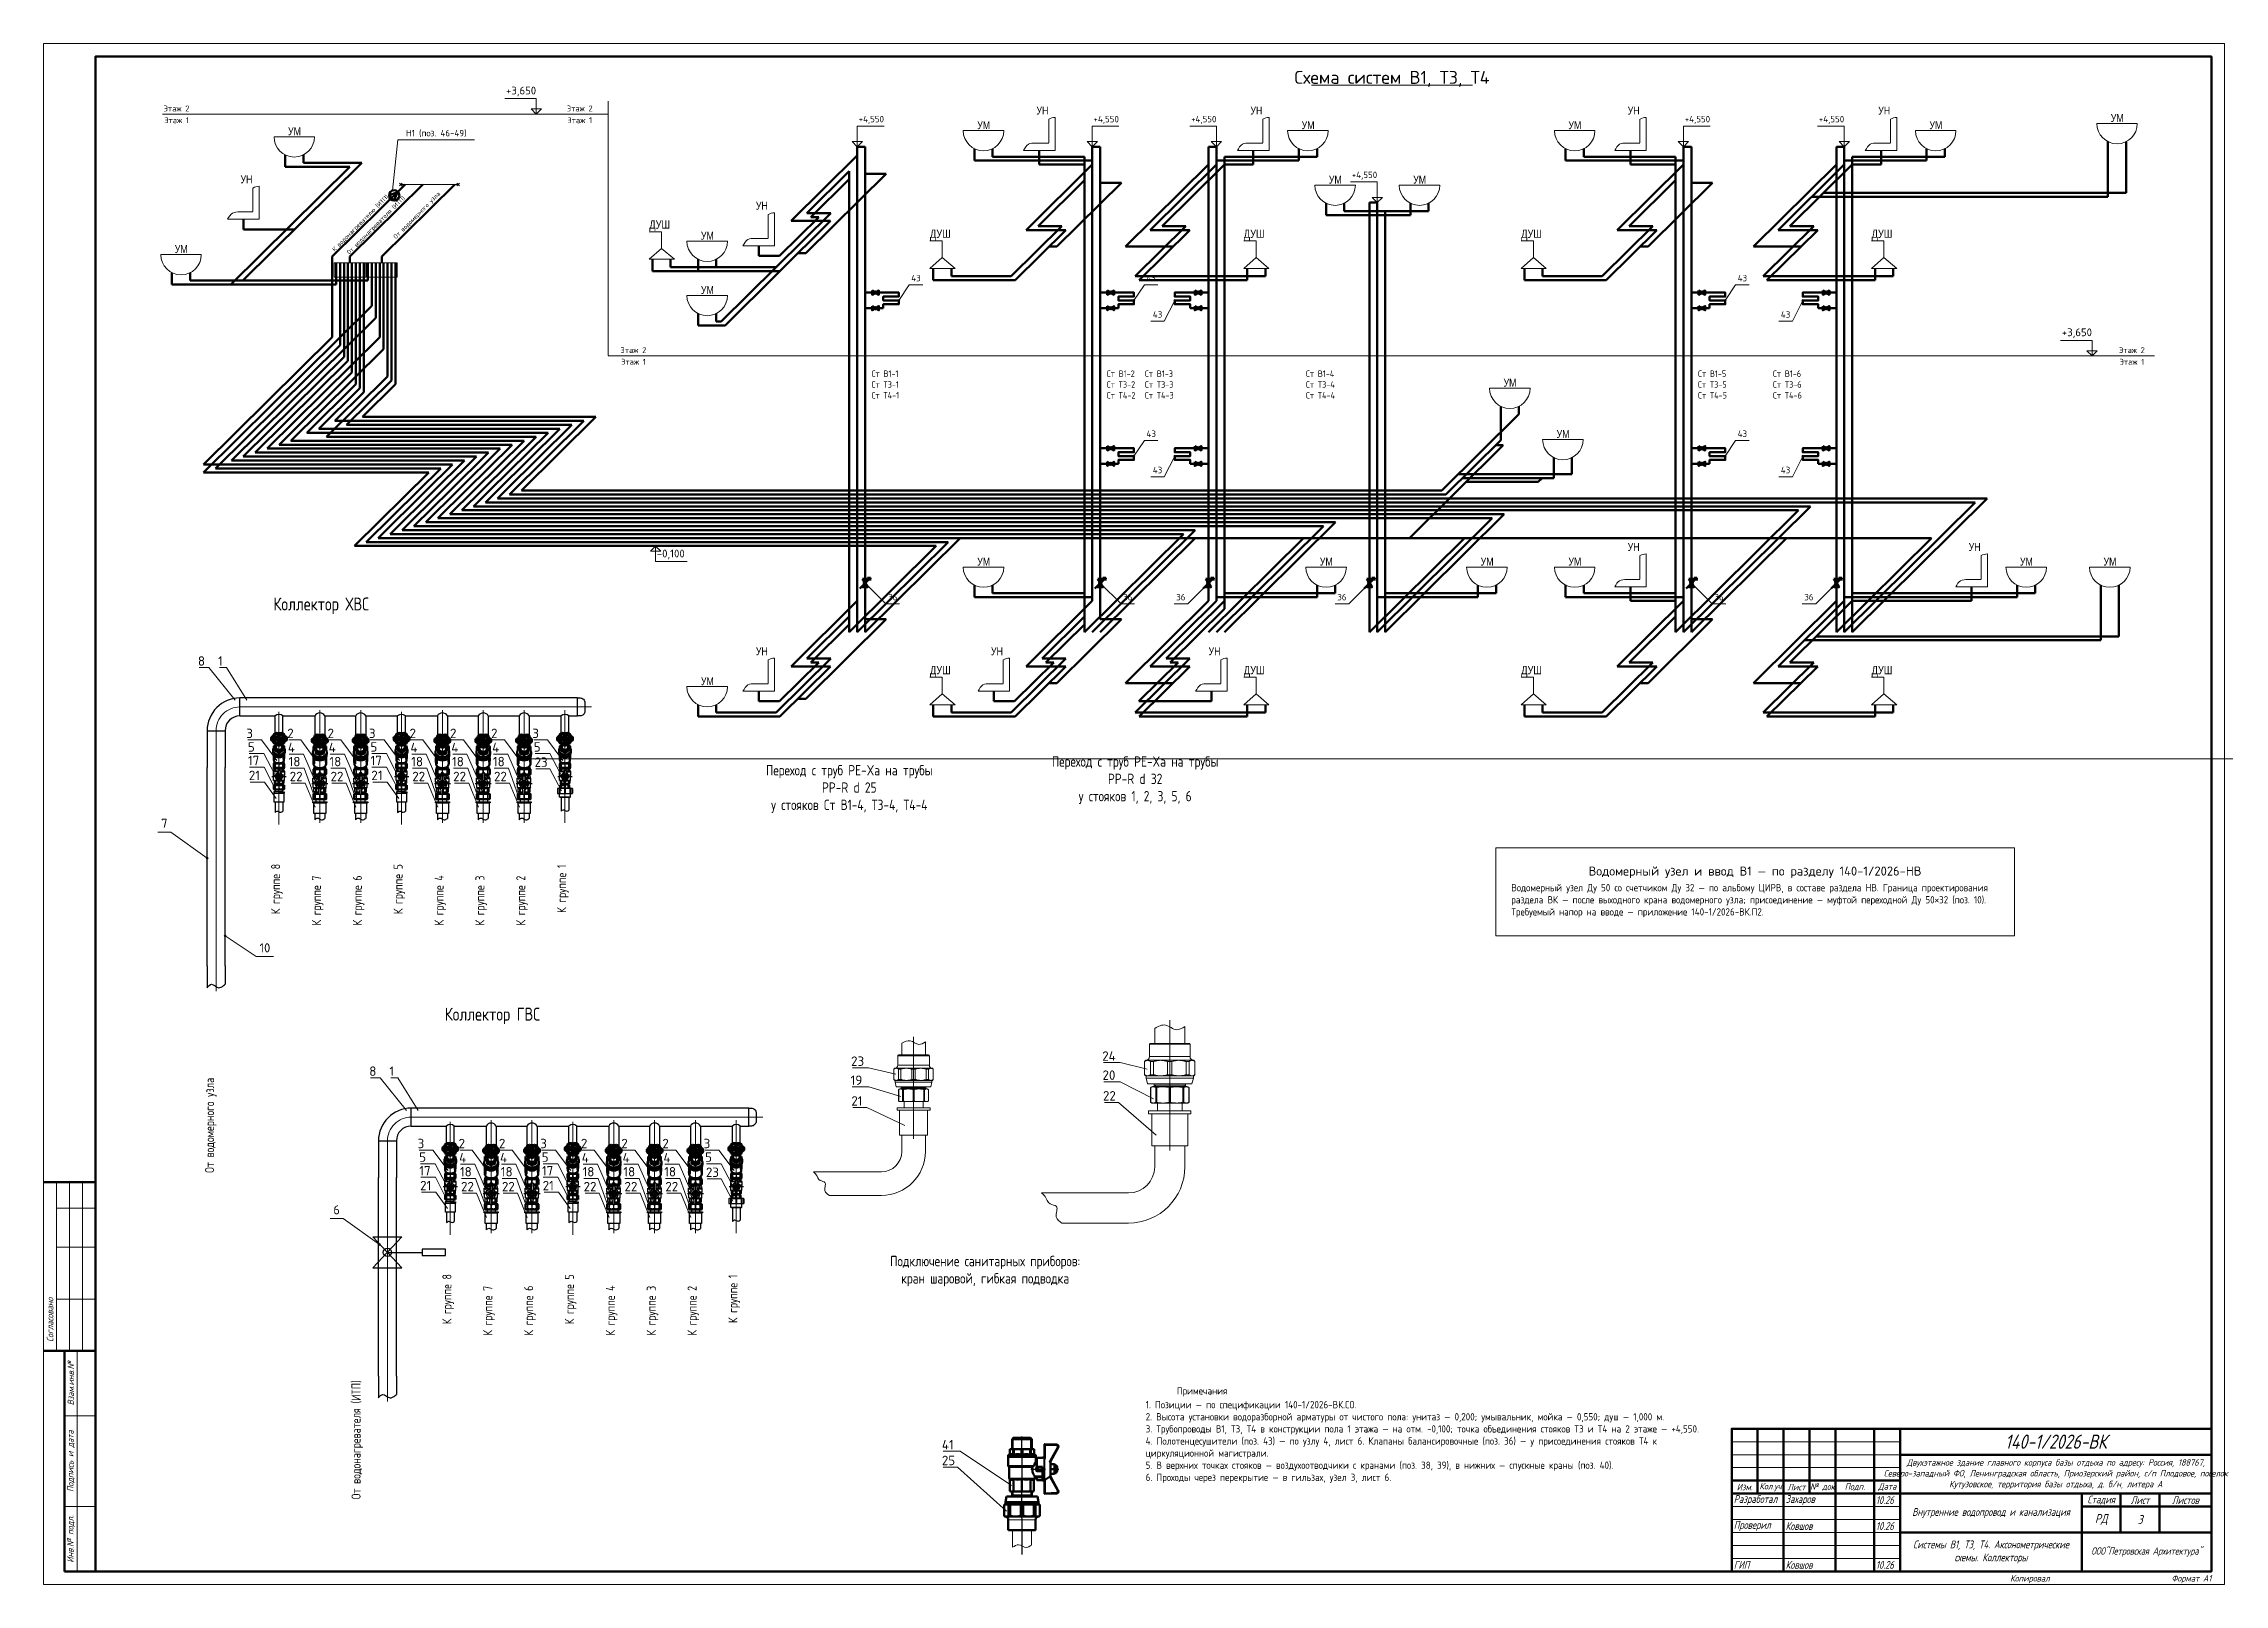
# Model space of a CAD drawing. Header units: millimetres. Extents: x -718 to 68664, y -49984 to -979.
import ezdxf
from ezdxf.enums import TextEntityAlignment as Align

# ---------------------------------------------------------------- set-up
doc = ezdxf.new("R2010")
doc.units = ezdxf.units.MM
for name, pattern in [('DASHED', [19.05, 12.7, -6.35]), ('K5LT_BASIC', [0]), ('K5LT_THIN', [0])]:
    doc.linetypes.add(name, pattern=pattern)
for name, color, linetype, lineweight in [('Text', 7, 'Continuous', 15), ('ГВС (Т3)', 10, 'Continuous', 50), ('ГВС (Т3)_20', 10, 'Continuous', 25), ('ГВС_циркуляция (Т4)', 6, 'Continuous', 50), ('Оборудование', 19, 'Continuous', 13), ('Рамка', 7, 'Continuous', 50), ('Таблицы', 7, 'Continuous', 18), ('Текст', 28, 'Continuous', 25), ('Тонкие', 8, 'Continuous', 13), ('ХВС (В1)', 5, 'Continuous', 50), ('ХВС (В1)_20', 5, 'Continuous', 25)]:
    doc.layers.add(name, color=color, linetype=linetype, lineweight=lineweight)
doc.layers.add('Системный слой (1)', color=7, linetype='Continuous', true_color=0xc26c6c6c)
doc.styles.add('GOST', font='isocpeur.ttf', dxfattribs={"width": 0.9})
doc.styles.add('GOST_I', font='isocpeur.ttf', dxfattribs={"width": 0.8})
doc.styles.add('ISOCPEUR', font='isocpeur.ttf', dxfattribs={"width": 0.65})
doc.styles.add('ВАНЯ', font='isocpeur.ttf', dxfattribs={"width": 0.8, "height": 250})

msp = doc.modelspace()

# ---------------------------------------------------------------- texts
at = {"layer": 'Text', "style": 'ISOCPEUR'}
for s, height, p in [('Этаж 2', 189, (3100, -3136)), ('Этаж 1', 189, (3119, -3509)), ('Этаж 2', 189, (15927, -3136)), ('Этаж 1', 189, (15946, -3509)), ('Этаж 2', 189, (17635, -10821)), ('Этаж 1', 189, (17655, -11194)), ('Этаж 2', 189, (65310, -10821)), ('Этаж 1', 189, (65329, -11194)), ('8', 300, (4191, -20765)), ('1', 300, (4833, -20765)), ('3', 300, (5730, -23066)), ('2', 300, (7034, -23066)), ('2', 300, (8315, -23066)), ('3', 300, (9630, -23066)), ('2', 300, (10924, -23066)), ('2', 300, (12211, -23066)), ('2', 300, (13518, -23066)), ('3', 300, (14830, -23066)), ('5', 300, (5781, -23499)), ('4', 300, (7052, -23517)), ('4', 300, (8352, -23517)), ('5', 300, (9678, -23499)), ('4', 300, (10952, -23517)), ('4', 300, (12252, -23517)), ('4', 300, (13552, -23517)), ('5', 300, (14878, -23499)), ('17', 300, (5784, -23931)), ('21', 300, (5810, -24404)), ('18', 300, (7076, -23964)), ('22', 300, (7111, -24438)), ('18', 300, (8376, -23964)), ('22', 300, (8411, -24438)), ('17', 300, (9684, -23931)), ('21', 300, (9710, -24404)), ('18', 300, (10976, -23964)), ('22', 300, (11011, -24438)), ('18', 300, (12276, -23964)), ('22', 300, (12311, -24438)), ('18', 300, (13576, -23964)), ('22', 300, (13611, -24438)), ('23', 300, (14902, -23982)), ('23', 300, (24972, -33493)), ('24', 300, (32962, -33330)), ('8', 300, (9642, -33811)), ('1', 300, (10284, -33811)), ('19', 300, (24957, -34099)), ('20', 300, (32971, -33937)), ('21', 300, (24980, -34757)), ('22', 300, (32986, -34595)), ('3', 300, (11181, -36112)), ('2', 300, (12485, -36112)), ('2', 300, (13766, -36112)), ('3', 300, (15081, -36112)), ('2', 300, (16375, -36112)), ('2', 300, (17662, -36112)), ('2', 300, (18969, -36112)), ('3', 300, (20281, -36112)), ('17', 300, (11235, -36977)), ('5', 300, (11231, -36544)), ('4', 300, (12502, -36563)), ('18', 300, (12527, -37010)), ('4', 300, (13802, -36563)), ('18', 300, (13827, -37010)), ('17', 300, (15135, -36977)), ('5', 300, (15129, -36544)), ('4', 300, (16402, -36563)), ('18', 300, (16427, -37010)), ('4', 300, (17702, -36563)), ('18', 300, (17727, -37010)), ('4', 300, (19002, -36563)), ('18', 300, (19027, -37010)), ('5', 300, (20329, -36544)), ('23', 300, (20353, -37027)), ('21', 300, (11260, -37450)), ('22', 300, (12562, -37483)), ('22', 300, (13862, -37483)), ('21', 300, (15160, -37450)), ('22', 300, (16462, -37483)), ('22', 300, (17762, -37483)), ('22', 300, (19062, -37483)), ('41', 300, (27862, -45692)), ('25', 300, (27860, -46193))]:
    msp.add_text(s, height=height, dxfattribs=at).set_placement(p)
for s, p in [('К водонагревателю (ИТП)', (8539, -7605)), ('От водонагревателя (ИТП)', (9008, -7694)), ('От водомерного узла', (10492, -7200))]:
    msp.add_text(s, height=138.6, rotation=45.15362, dxfattribs=at).set_placement(p)
at = {"layer": 'Text', "attachment_point": 1}
for s, insert, char_height, width, style in [('Ст В1-1\\PСт Т3-1\\PСт Т4-1', (25624, -11374), 206.2, 1815, 'GOST'), ('Ст В1-2\\PСт Т3-2\\PСт Т4-2', (33107, -11374), 206.2, 1815, 'GOST'), ('Ст В1-3\\PСт Т3-3\\PСт Т4-3', (34320, -11374), 206.2, 1815, 'GOST'), ('Ст В1-4\\PСт Т3-4\\PСт Т4-4', (39443, -11374), 206.2, 1815, 'GOST'), ('Ст В1-5\\PСт Т3-5\\PСт Т4-5', (51917, -11374), 206.2, 1815, 'GOST'), ('Ст В1-6\\PСт Т3-6\\PСт Т4-6', (54301, -11374), 206.2, 1815, 'GOST'), ('Коллектор ХВС', (6594, -18596), 412.5, 8258.85, 'ВАНЯ'), ('\\pxqc;Переход с труб PE-Xa на трубы PP-R d 25\\Pу стояков Ст В1-4, Т3-4, Т4-4', (22028, -23925), 330, 5775, 'ВАНЯ'), ('\\pxqc;Переход с труб PE-Xa на трубы PP-R d 32\\Pу стояков 1, 2, 3, 5, 6 ', (31123, -23648), 330, 5775, 'ВАНЯ'), ('Водомерный узел Ду 50 со счетчиком Ду 32 — по альбому ЦИРВ, в составе раздела НВ. Граница проектирования раздела ВК — после выходного крана водомерного узла; присоединение — муфтой переходной Ду 50×32 (поз. 10). Требуемый напор на вводе — приложение 140-1/2026-ВК.П2.', (45977, -27709), 231, 15510, 'GOST'), ('Коллектор ГВС', (12045, -31641), 412.5, 8258.85, 'ВАНЯ'), ('\\pxqc;Подключение санитарных приборов:\\Pкран шаровой, гибкая подводка', (26351, -39536), 330, 5775, 'ВАНЯ')]:
    msp.add_mtext(s, dxfattribs=dict(at, insert=insert, char_height=char_height, width=width, style=style))
at = {"layer": 'Text', "attachment_point": 1, "rotation": 90, "style": 'ВАНЯ'}
for s, insert, char_height, width in [('К группе 8', (6519, -28667), 288.8, 8258.85), ('К группе 7', (7819, -29027), 288.8, 8258.85), ('К группе 6', (9119, -29027), 288.8, 8258.85), ('К группе 5', (10416, -28667), 288.8, 8258.85), ('К группе 4', (11719, -29027), 288.8, 8258.85), ('К группе 3', (13019, -29027), 288.8, 8258.85), ('К группе 2', (14319, -29027), 288.8, 8258.85), ('К группе 1', (15619, -28627), 288.8, 8258.85), ('От водомерного узла', (4418, -36896), 288.75, 4950), ('К группе 8', (11969, -41713), 288.8, 8258.85), ('К группе 5', (15867, -41713), 288.8, 8258.85), ('К группе 1', (21069, -41673), 288.8, 8258.85), ('К группе 7', (13269, -42073), 288.8, 8258.85), ('К группе 6', (14569, -42073), 288.8, 8258.85), ('К группе 4', (17169, -42073), 288.8, 8258.85), ('К группе 3', (18469, -42073), 288.8, 8258.85), ('К группе 2', (19769, -42073), 288.8, 8258.85), ('От водонагревателя (ИТП)', (9079, -47278), 288.75, 4950)]:
    msp.add_mtext(s, dxfattribs=dict(at, insert=insert, char_height=char_height, width=width))
at = {"layer": 'Текст', "style": 'GOST'}
for s, height, p in [('Схема систем В1, Т3, Т4', 412.5, (42182, -2052)), ('Водомерный узел и ввод В1 — по разделу 140-1/2026-НВ', 288.75, (53732, -27296))]:
    msp.add_text(s, height=height, dxfattribs=at).set_placement(p, align=Align.MIDDLE_CENTER)
for s, height, p in [('+3,650', 247.5, (13995, -2670)), ('+4,550', 206.2, (25212, -3545)), ('+4,550', 206.2, (32686, -3545)), ('+4,550', 206.2, (35788, -3545)), ('+4,550', 206.2, (51496, -3545)), ('+4,550', 206.2, (55762, -3545)), ('+4,550', 206.2, (40903, -5318)), ('+3,650', 247.5, (63495, -10359)), ('-0,100', 247.5, (18793, -17396))]:
    msp.add_text(s, height=height, dxfattribs=at).set_placement(p, align=Align.BOTTOM_LEFT)
for s, height, p in [('Н1 (поз. 46-49)', 206.25, (11774, -3990)), ('43', 206.2, (27037, -8602)), ('43', 206.2, (34520, -8602)), ('43', 206.2, (53330, -8602)), ('43', 206.2, (34722, -9757)), ('43', 206.2, (54703, -9757)), ('43', 206.2, (34520, -13552)), ('43', 206.2, (53330, -13552)), ('43', 206.2, (34722, -14707)), ('43', 206.2, (54703, -14707)), ('36', 206.2, (26295, -18749)), ('36', 206.2, (33777, -18749)), ('36', 206.2, (35464, -18749)), ('36', 206.2, (40588, -18749)), ('36', 206.2, (52587, -18749)), ('36', 206.2, (55446, -18749)), ('7', 289, (3123, -26009)), ('10', 288.8, (6323, -29970)), ('6', 289, (8604, -38302))]:
    msp.add_text(s, height=height, dxfattribs=at).set_placement(p, align=Align.BOTTOM_CENTER)
at = {"layer": 'Текст', "char_height": 206.25, "attachment_point": 5, "rotation": 90, "style": 'GOST_I'}
for s, insert in [('{\\W0.8;\\Q15;Согласовано}', (-512, -41569)), ('{\\W0.8;\\Q15;Взам.инв.№}', (148, -43590)), ('{\\W0.8;\\Q15;Подпись и дата}', (148, -46065)), ('{\\W0.8;\\Q15;Инв.№ подл.}', (148, -48540))]:
    msp.add_mtext(s, dxfattribs=dict(at, insert=insert))
at = {"layer": 'Текст'}
for s, insert, char_height, width, attachment_point, style in [('1. Позиции — по спецификации 140-1/2026-ВК.СО.\\P2. Высота установки водоразборной арматуры от чистого пола: унитаз — 0,200; умывальник, мойка — 0,550; душ — 1,000 м.\\P3. Трубопроводы В1, Т3, Т4 в конструкции пола 1 этажа — на отм. -0,100; точка объединения стояков Т3 и Т4 на 2 этаже — +4,550.\\P4. Полотенцесушители (поз. 43) — по узлу 4, лист 6. Клапаны балансировочные (поз. 36) — у присоединения стояков Т4 к циркуляционной магистрали.\\P5. В верхних точках стояков — воздухоотводчики с кранами (поз. 38, 39), в нижних — спускные краны (поз. 40).\\P6. Проходы через перекрытие — в гильзах, узел 3, лист 6.', (34344, -44153), 231, 18150, 1, 'GOST'), ('Примечания', (35334, -43714), 231, 18150, 1, 'GOST'), ('{\\W0.8;\\Q15;Двухэтажное здание главного корпуса базы отдыха по адресу: Россия, 188767, Северо-западный ФО, Ленинградская область, Приозерский район, с/п Плодовое, поселок Кутузовское, территория базы отдыха, д. б/н, литера А}', (63302, -46478), 206.25, 9570, 5, 'GOST_I'), ('{\\W0.8;\\Q15;Внутренние водопровод и канализация}', (61240, -47715), 247.5, 5445, 5, 'GOST_I'), ('{\\W0.8;\\Q15;Системы В1, Т3, Т4. Аксонометрические схемы. Коллекторы}', (61240, -48953), 247.5, 5445, 5, 'GOST_I'), ('{\\W0.8;\\Q15;ООО"Петровская Архитектура"}', (66190, -48953), 231, 3960, 5, 'GOST_I')]:
    msp.add_mtext(s, dxfattribs=dict(at, insert=insert, char_height=char_height, width=width, attachment_point=attachment_point, style=style))
at = {"layer": 'Текст', "style": 'GOST_I'}
for s, insert, char_height, attachment_point in [('{\\W0.8;\\Q15;140-1/2026-ВК}', (63302, -45446), 453.75, 5), ('{\\W0.8;\\Q15;Разработал}', (53055, -47303), 247.5, 4), ('{\\W0.8;\\Q15;Изм.}', (53402, -46890), 206.25, 5), ('{\\W0.8;\\Q15;Кол.уч}', (54227, -46890), 206.25, 5), ('{\\W0.8;\\Q15;Захаров}', (54705, -47303), 247.5, 4), ('{\\W0.8;\\Q15;Лист}', (55052, -46890), 206.25, 5), ('{\\W0.8;\\Q15;№ док}', (55877, -46890), 206.25, 5), ('{\\W0.8;\\Q15;Подп.}', (56908, -46890), 206.25, 5), ('{\\W0.8;\\Q15;10.26}', (57576, -47303), 247.5, 4), ('{\\W0.8;\\Q15;Дата}', (57940, -46890), 206.25, 5), ('{\\W0.8;\\Q15;Стадия}', (64746, -47303), 247.5, 5), ('{\\W0.8;\\Q15;Лист}', (65983, -47303), 247.5, 5), ('{\\W0.8;\\Q15;Листов}', (67427, -47303), 247.5, 5), ('{\\W0.8;\\Q15;РД}', (64746, -47922), 288.75, 5), ('{\\W0.8;\\Q15;3}', (65983, -47922), 288.75, 5), ('{\\W0.8;\\Q15;Проверил}', (53055, -48128), 247.5, 4), ('{\\W0.8;\\Q15;Ковшов}', (54705, -48128), 247.5, 4), ('{\\W0.8;\\Q15;10.26}', (57576, -48128), 247.5, 4), ('{\\W0.8;\\Q15;}', (67427, -47922), 288.75, 5), ('{\\W0.8;\\Q15;ГИП}', (53055, -49365), 247.5, 4), ('{\\W0.8;\\Q15;Ковшов}', (54705, -49365), 247.5, 4), ('{\\W0.8;\\Q15;10.26}', (57576, -49365), 247.5, 4), ('{\\W0.8;\\Q15;Копировал}', (62477, -49819), 206.25, 5), ('{\\W0.8;\\Q15;Формат А1}', (68252, -49819), 206.25, 6)]:
    msp.add_mtext(s, dxfattribs=dict(at, insert=insert, char_height=char_height, attachment_point=attachment_point))

# ---------------------------------------------------------------- blocks, each defined once
blk = doc.blocks.new('Умывальник')
at = {"layer": 'Оборудование'}
blk.add_line((-256, 256), (256, 256), dxfattribs=at)
blk.add_arc((0, 256), 256, 180, 0, dxfattribs=at)
at = {"layer": 'Оборудование', "insert": (-80, 375), "char_height": 100, "width": 453.43, "attachment_point": 1, "style": 'ВАНЯ'}
blk.add_mtext('{\\fArial|b0|i0|c204|p34;УМ}', dxfattribs=at)
blk = doc.blocks.new('Унитаз')
at = {"layer": 'Оборудование'}
for p, q in [((24083, -22839), (24083, -23137)), ((24163, -22817), (24163, -23234)), ((24163, -23234), (23765, -23234)), ((23917, -23140), (24083, -23140))]:
    blk.add_line(p, q, dxfattribs=at)
blk.add_arc((24163, -22969), 152, 90, 121.3609, dxfattribs=at)
blk.add_spline([(23765, -23234), (23826, -23155), (23917, -23140)], degree=3, dxfattribs=at)
at = {"layer": 'Оборудование', "insert": (23927, -22679), "char_height": 100, "width": 447.68, "attachment_point": 1, "style": 'ВАНЯ'}
blk.add_mtext('{\\fArial|b0|i0|c204|p34;УН}', dxfattribs=at)
blk = doc.blocks.new('Душ')
at = {"layer": 'Оборудование'}
for p, q in [((15448, -35911), (14824, -35911)), ((15448, -36758), (15448, -35911)), ((15448, -35911), (15448, -35911)), ((14824, -37304), (15448, -36758)), ((16095, -37304), (14824, -37304)), ((16095, -37304), (15448, -36758))]:
    blk.add_line(p, q, dxfattribs=at)
at = {"layer": 'Оборудование', "insert": (14827, -35343), "char_height": 420, "width": 578.01, "attachment_point": 1, "style": 'ВАНЯ'}
blk.add_mtext('{\\fArial|b0|i0|c204|p34;ДУШ}', dxfattribs=at)
blk = doc.blocks.new('U389')
at = {"layer": 'Системный слой (1)', "color": 150, "linetype": 'K5LT_BASIC', "lineweight": 60, "true_color": 0x0080ff}
for p, q in [((484.4, 151.1), (484.4, 151.2)), ((484.7, 151), (484.4, 151.1))]:
    blk.add_line(p, q, dxfattribs=at)
blk = doc.blocks.new('U390')
at = {"layer": 'Системный слой (1)', "color": 150, "linetype": 'K5LT_BASIC', "lineweight": 60, "true_color": 0x0080ff}
for p in [(484.4, 150.4), (484.7, 150.6)]:
    blk.add_line(p, (484.7, 150.6), dxfattribs=at)
blk = doc.blocks.new('U391')
at = {"layer": 'Системный слой (1)', "color": 150, "linetype": 'K5LT_BASIC', "lineweight": 60, "true_color": 0x0080ff}
for p, q in [((484.5, 150.4), (484.4, 150.4)), ((484.5, 150.3), (484.5, 150.4)), ((484.7, 150.2), (484.5, 150.3)), ((484.5, 150.3), (484.5, 150.3)), ((484.8, 150), (484.7, 150.2)), ((484.8, 149.8), (484.8, 150))]:
    blk.add_line(p, q, dxfattribs=at)
blk = doc.blocks.new('U392')
at = {"layer": 'Системный слой (1)', "color": 150, "linetype": 'K5LT_BASIC', "lineweight": 60, "true_color": 0x0080ff}
for p, q in [((484.4, 151.2), (484.5, 151.2)), ((484.5, 151.2), (484.7, 151.3)), ((484.5, 151.2), (484.5, 151.2)), ((484.5, 151.2), (484.5, 151.2)), ((484.7, 151.3), (484.8, 151.6)), ((484.8, 151.6), (484.8, 151.8))]:
    blk.add_line(p, q, dxfattribs=at)
blk = doc.blocks.new('U393')
at = {"layer": 'Системный слой (1)', "color": 150, "linetype": 'K5LT_BASIC', "lineweight": 60, "true_color": 0x0080ff}
for p, q in [((480.6, 129.3), (480.3, 129.8)), ((482.8, 126.7), (480.6, 129.3)), ((485.6, 125.8), (482.8, 126.7)), ((486, 125.8), (485.6, 125.8)), ((488.8, 127), (486, 125.8)), ((490.9, 129.8), (488.8, 127))]:
    blk.add_line(p, q, dxfattribs=at)
blk = doc.blocks.new('U394')
at = {"layer": 'Системный слой (1)', "color": 150, "linetype": 'K5LT_BASIC', "lineweight": 60, "true_color": 0x0080ff}
for p, q in [((492.1, 137.1), (494, 139.1)), ((494, 139.1), (494.9, 142.1)), ((494.5, 145.4), (494.4, 145.5)), ((494.9, 142.1), (494.5, 145.4))]:
    blk.add_line(p, q, dxfattribs=at)
blk = doc.blocks.new('U395')
at = {"layer": 'Системный слой (1)', "color": 150, "linetype": 'K5LT_BASIC', "lineweight": 60, "true_color": 0x0080ff}
for p, q in [((482.1, 131.5), (483.8, 129.3)), ((483.8, 129.3), (485.6, 128.8)), ((485.6, 128.8), (487.8, 129.7)), ((487.8, 129.7), (489.1, 131.5))]:
    blk.add_line(p, q, dxfattribs=at)
blk = doc.blocks.new('U396')
at = {"layer": 'Системный слой (1)', "color": 150, "linetype": 'K5LT_BASIC', "lineweight": 60, "true_color": 0x0080ff}
for p, q in [((480.3, 171.8), (482.4, 174.6)), ((482.4, 174.6), (485.1, 175.8)), ((485.1, 175.8), (485.6, 175.8)), ((485.6, 175.8), (488.4, 174.9)), ((488.4, 174.9), (490.6, 172.3)), ((490.6, 172.3), (490.9, 171.8))]:
    blk.add_line(p, q, dxfattribs=at)
blk = doc.blocks.new('U397')
at = {"layer": 'Системный слой (1)', "color": 150, "linetype": 'K5LT_BASIC', "lineweight": 60, "true_color": 0x0080ff}
for p, q in [((483.3, 171.9), (482.1, 170.1)), ((485.6, 172.8), (483.3, 171.9)), ((487.3, 172.3), (485.6, 172.8)), ((489.1, 170.1), (487.3, 172.3))]:
    blk.add_line(p, q, dxfattribs=at)
blk = doc.blocks.new('U398')
at = {"layer": 'Системный слой (1)', "color": 150, "linetype": 'K5LT_BASIC', "lineweight": 60, "true_color": 0x0080ff}
for p, q in [((472.9, 148.3), (472.8, 148.7)), ((474.4, 145.6), (472.9, 148.3)), ((476.7, 144.4), (474.4, 145.6))]:
    blk.add_line(p, q, dxfattribs=at)
blk = doc.blocks.new('U399')
at = {"layer": 'Системный слой (1)', "color": 150, "linetype": 'K5LT_BASIC', "lineweight": 60, "true_color": 0x0080ff}
for p, q in [((479.3, 150.8), (479.9, 154.1)), ((479.8, 147.8), (479.3, 150.8)), ((481.5, 145.3), (479.8, 147.8)), ((479.9, 154.1), (481.7, 156.4)), ((483.8, 144.4), (481.5, 145.3)), ((481.7, 156.4), (483.8, 157.2)), ((483.8, 157.2), (486.1, 156.3)), ((485.7, 145), (483.8, 144.4)), ((487.6, 147.2), (485.7, 145)), ((486.1, 156.3), (487.8, 153.8)), ((488.3, 150.4), (487.6, 147.2)), ((487.8, 153.8), (488.3, 150.4))]:
    blk.add_line(p, q, dxfattribs=at)
blk = doc.blocks.new('U400')
at = {"layer": 'Системный слой (1)', "color": 150, "linetype": 'K5LT_BASIC', "lineweight": 60, "true_color": 0x0080ff}
for p, q in [((484.5, 157.1), (484.9, 157.4)), ((484.9, 157.4), (485.2, 157.9)), ((485.2, 157.9), (485.5, 158.4))]:
    blk.add_line(p, q, dxfattribs=at)
blk = doc.blocks.new('U401')
at = {"layer": 'Системный слой (1)', "color": 150, "linetype": 'K5LT_BASIC', "lineweight": 60, "true_color": 0x0080ff}
for p, q in [((479.8, 158.4), (480, 157.7)), ((480, 157.7), (480.4, 157.1)), ((480.4, 157.1), (481, 156.9)), ((481, 156.9), (481.1, 156.9)), ((481.1, 156.9), (481.2, 157)), ((481.2, 157), (481.3, 157))]:
    blk.add_line(p, q, dxfattribs=at)
blk = doc.blocks.new('U402')
at = {"layer": 'Системный слой (1)', "color": 150, "linetype": 'K5LT_BASIC', "lineweight": 60, "true_color": 0x0080ff}
for p, q in [((482, 157.5), (481.7, 157.2)), ((482.3, 157.9), (482, 157.5)), ((482.5, 158.4), (482.3, 157.9))]:
    blk.add_line(p, q, dxfattribs=at)
blk = doc.blocks.new('U403')
at = {"layer": 'Системный слой (1)', "color": 150, "linetype": 'K5LT_BASIC', "lineweight": 60, "true_color": 0x0080ff}
for p, q in [((479.3, 166), (479.3, 166.5)), ((479.3, 165.6), (479.3, 166)), ((479.3, 165.2), (479.3, 165.6))]:
    blk.add_line(p, q, dxfattribs=at)
blk = doc.blocks.new('U404')
at = {"layer": 'Системный слой (1)', "color": 150, "linetype": 'K5LT_BASIC', "lineweight": 60, "true_color": 0x0080ff}
for p, q in [((474, 149.2), (472.7, 148.7)), ((475.3, 149.8), (474, 149.2)), ((476.6, 150.4), (475.3, 149.8))]:
    blk.add_line(p, q, dxfattribs=at)
blk = doc.blocks.new('U405')
at = {"layer": 'Системный слой (1)', "color": 150, "linetype": 'K5LT_BASIC', "lineweight": 60, "true_color": 0x0080ff}
for p, q in [((476.7, 150.4), (476.6, 150.4)), ((476.8, 150.5), (476.7, 150.4)), ((476.9, 150.5), (476.8, 150.5)), ((477.4, 150.3), (476.9, 150.5)), ((477.8, 149.8), (477.4, 150.3)), ((478.1, 149), (477.8, 149.8))]:
    blk.add_line(p, q, dxfattribs=at)
blk = doc.blocks.new('U406')
at = {"layer": 'Системный слой (1)', "color": 150, "linetype": 'K5LT_BASIC', "lineweight": 60, "true_color": 0x0080ff}
for p, q in [((474.9, 136.9), (475.3, 137.1)), ((475.3, 137.1), (475.9, 137.6)), ((475.9, 137.6), (476.5, 138.2)), ((476.5, 138.2), (476.6, 138.5))]:
    blk.add_line(p, q, dxfattribs=at)
blk = doc.blocks.new('U407')
at = {"layer": 'Системный слой (1)', "color": 150, "linetype": 'K5LT_BASIC', "lineweight": 60, "true_color": 0x0080ff}
for p, q in [((488.5, 150.5), (488.3, 150.5)), ((488.6, 150.4), (488.5, 150.5)), ((488.7, 150.4), (488.6, 150.4))]:
    blk.add_line(p, q, dxfattribs=at)
blk = doc.blocks.new('U408')
at = {"layer": 'Системный слой (1)', "color": 150, "linetype": 'K5LT_BASIC', "lineweight": 60, "true_color": 0x0080ff}
for p, q in [((473.3, 137.9), (473.4, 138.1)), ((473.4, 138.1), (473.6, 138.3)), ((473.6, 138.3), (473.7, 138.5))]:
    blk.add_line(p, q, dxfattribs=at)
blk = doc.blocks.new('U409')
at = {"layer": 'Системный слой (1)', "color": 150, "linetype": 'K5LT_BASIC', "lineweight": 60, "true_color": 0x0080ff}
for p, q in [((490.2, 138.5), (491.2, 137.6)), ((491.2, 137.6), (492.4, 137)), ((492.4, 137), (493.6, 136.8)), ((493.6, 136.8), (493.7, 136.8)), ((493.7, 136.8), (493.8, 136.8)), ((493.8, 136.8), (493.9, 136.8)), ((493.9, 136.8), (494, 136.8))]:
    blk.add_line(p, q, dxfattribs=at)
blk = doc.blocks.new('U410')
at = {"layer": 'Системный слой (1)', "color": 150, "linetype": 'K5LT_BASIC', "lineweight": 60, "true_color": 0x0080ff}
for p, q in [((474.9, 149.7), (475, 149.5)), ((475, 149.5), (475.1, 149.2)), ((475.1, 149.2), (475.1, 149))]:
    blk.add_line(p, q, dxfattribs=at)
blk = doc.blocks.new('U411')
at = {"layer": 'Системный слой (1)', "color": 150, "linetype": 'K5LT_BASIC', "lineweight": 60, "true_color": 0x0080ff}
for p, q in [((485.4, 144.8), (485.5, 144.3)), ((485.5, 144.3), (485.7, 143.9)), ((485.7, 143.9), (485.9, 143.5))]:
    blk.add_line(p, q, dxfattribs=at)
blk = doc.blocks.new('U412')
at = {"layer": 'Системный слой (1)', "color": 150, "linetype": 'K5LT_BASIC', "lineweight": 60, "true_color": 0x0080ff}
for p, q in [((480.4, 139.5), (479.4, 137.1)), ((482.2, 140.7), (480.4, 139.5)), ((482.8, 140.8), (482.2, 140.7)), ((479.4, 137.1), (479.3, 135.1))]:
    blk.add_line(p, q, dxfattribs=at)
blk = doc.blocks.new('U413')
at = {"layer": 'Системный слой (1)', "color": 150, "linetype": 'K5LT_BASIC', "lineweight": 60, "true_color": 0x0080ff}
for p, q in [((484.3, 139.7), (482.3, 140.7)), ((486.2, 137.2), (484.3, 139.7)), ((484.3, 129.1), (484.9, 129.4)), ((484.9, 129.4), (486.3, 131.2)), ((486.8, 133.9), (486.2, 137.2)), ((486.3, 131.2), (486.8, 133.9))]:
    blk.add_line(p, q, dxfattribs=at)
blk = doc.blocks.new('U415')
at = {"layer": 'Системный слой (1)', "color": 150, "linetype": 'K5LT_BASIC', "lineweight": 60, "true_color": 0x0080ff}
for p, q in [((489, 161.1), (488.5, 157.7)), ((488.5, 157.7), (488.9, 155.8)), ((490.8, 163.6), (489, 161.1)), ((493.1, 164.7), (490.8, 163.6)), ((493.7, 164.8), (493.1, 164.7)), ((493.8, 164.8), (493.7, 164.8)), ((493.9, 164.8), (493.8, 164.8)), ((494, 164.8), (493.9, 164.8))]:
    blk.add_line(p, q, dxfattribs=at)
blk = doc.blocks.new('U416')
at = {"layer": 'Системный слой (1)', "color": 150, "linetype": 'K5LT_BASIC', "lineweight": 60, "true_color": 0x0080ff}
for p, q in [((492.5, 152.8), (493.2, 153)), ((493.7, 164.6), (493.2, 164.7)), ((493.2, 153), (495.5, 154.5)), ((495.7, 163.2), (493.7, 164.6)), ((495.5, 154.5), (496.8, 157.1)), ((497, 160.4), (495.7, 163.2)), ((496.8, 157.1), (497, 160.4))]:
    blk.add_line(p, q, dxfattribs=at)
blk = doc.blocks.new('U417')
at = {"layer": 'Системный слой (1)', "color": 150, "linetype": 'K5LT_BASIC', "lineweight": 60, "true_color": 0x0080ff}
for p, q in [((488.9, 155.8), (489.2, 155.2)), ((489.2, 155.2), (490.4, 153.8)), ((490.4, 153.8), (491.9, 153)), ((491.9, 153), (493.1, 152.8)), ((493.1, 152.8), (493.8, 152.9)), ((493.8, 152.9), (495.5, 153.6)), ((495.5, 153.6), (496.9, 155)), ((496.9, 155), (497.5, 156.1))]:
    blk.add_line(p, q, dxfattribs=at)
blk = doc.blocks.new('U439')
at = {"layer": 'Системный слой (1)', "color": 150, "linetype": 'K5LT_BASIC', "lineweight": 60, "true_color": 0x0080ff}
for p, q in [((482.5, 152.5), (482.1, 150.7)), ((482.1, 150.7), (482.5, 149.1))]:
    blk.add_line(p, q, dxfattribs=at)
blk = doc.blocks.new('U441')
at = {"layer": 'Системный слой (1)', "color": 150, "linetype": 'K5LT_BASIC', "lineweight": 60, "true_color": 0x0080ff}
for p, q in [((447.1, 169.5), (446.8, 169.5)), ((446.8, 169.5), (446.8, 169.5)), ((447.2, 169.5), (447.1, 169.5)), ((447.3, 169.5), (447.2, 169.5)), ((447.4, 169.5), (447.3, 169.5)), ((447.3, 169.5), (447.3, 169.5)), ((447.7, 169.5), (447.4, 169.5)), ((448.1, 169.5), (447.7, 169.5)), ((448.3, 169.4), (448.1, 169.5)), ((448.4, 169.4), (448.3, 169.4)), ((448.8, 169.3), (448.4, 169.4)), ((448.4, 169.4), (448.4, 169.4)), ((448.4, 169.4), (448.4, 169.4)), ((449.2, 169.2), (448.8, 169.3)), ((449.4, 169.2), (449.2, 169.2)), ((449.5, 169.2), (449.4, 169.2)), ((449.6, 169.1), (449.5, 169.2)), ((449.5, 169.2), (449.5, 169.2)), ((450, 169), (449.6, 169.1)), ((450.3, 168.9), (450, 169)), ((450.5, 168.8), (450.3, 168.9)), ((450.6, 168.8), (450.5, 168.8)), ((450.7, 168.8), (450.6, 168.8)), ((450.6, 168.8), (450.6, 168.8)), ((450.9, 168.7), (450.7, 168.8)), ((451.4, 168.5), (450.9, 168.7)), ((451.6, 168.3), (451.4, 168.5)), ((451.7, 168.3), (451.6, 168.3)), ((451.8, 168.3), (451.7, 168.3)), ((451.8, 168.2), (451.8, 168.3)), ((452.1, 168), (451.8, 168.2)), ((451.8, 168.2), (451.8, 168.2)), ((452.3, 167.9), (452.1, 168)), ((452.4, 167.9), (452.3, 167.9)), ((452.4, 167.8), (452.4, 167.9)), ((452.5, 167.8), (452.4, 167.8)), ((452.7, 167.7), (452.5, 167.8)), ((452.5, 167.8), (452.5, 167.8)), ((452.8, 167.6), (452.7, 167.7)), ((452.9, 167.6), (452.8, 167.6)), ((452.8, 167.6), (452.8, 167.6)), ((452.9, 167.5), (452.9, 167.6)), ((453, 167.5), (452.9, 167.5)), ((452.9, 167.5), (452.9, 167.5)), ((453.1, 167.4), (453, 167.5)), ((453.2, 167.4), (453.1, 167.4)), ((453.1, 167.4), (453.1, 167.4)), ((453.1, 167.4), (453.1, 167.4)), ((453.1, 167.4), (453.1, 167.4)), ((453.1, 167.4), (453.1, 167.4)), ((453.1, 167.4), (453.1, 167.4)), ((453.2, 167.3), (453.2, 167.4)), ((453.3, 167.3), (453.2, 167.3)), ((453.2, 167.3), (453.2, 167.3)), ((453.2, 167.3), (453.2, 167.3)), ((453.2, 167.3), (453.2, 167.3)), ((453.2, 167.3), (453.2, 167.3)), ((453.3, 167.2), (453.3, 167.3)), ((453.9, 166.8), (453.3, 167.2)), ((455.3, 165.4), (453.9, 166.8)), ((456.2, 164.3), (455.3, 165.4)), ((456.6, 163.8), (456.2, 164.3)), ((456.8, 163.5), (456.6, 163.8)), ((456.9, 163.3), (456.8, 163.5)), ((457, 163.2), (456.9, 163.3)), ((456.9, 163.3), (456.9, 163.3)), ((457, 163.1), (457, 163.2)), ((457, 163.2), (457, 163.2)), ((457, 163.2), (457, 163.2)), ((457.1, 163.1), (457, 163.1)), ((457, 163.1), (457, 163.1)), ((457, 163.1), (457, 163.1)), ((457.1, 163), (457.1, 163.1)), ((457.4, 162.5), (457.1, 163)), ((457.1, 138.5), (457.6, 139.4)), ((457.6, 162.2), (457.4, 162.5)), ((457.7, 162), (457.6, 162.2)), ((457.6, 139.4), (457.7, 139.5)), ((457.7, 161.9), (457.7, 162)), ((457.7, 162), (457.7, 162)), ((457.8, 161.9), (457.7, 161.9)), ((457.7, 161.9), (457.7, 161.9)), ((457.7, 161.9), (457.7, 161.9)), ((457.7, 161.9), (457.7, 161.9)), ((457.7, 161.9), (457.7, 161.9)), ((457.7, 139.6), (457.7, 139.7)), ((457.7, 139.7), (457.8, 139.7)), ((457.7, 139.5), (457.7, 139.6)), ((457.7, 139.6), (457.7, 139.6)), ((457.7, 139.6), (457.7, 139.6)), ((457.8, 161.8), (457.8, 161.9)), ((457.8, 161.9), (457.8, 161.9)), ((457.8, 161.8), (457.8, 161.8)), ((457.8, 161.8), (457.8, 161.8)), ((457.8, 161.8), (457.8, 161.8)), ((457.8, 161.8), (457.8, 161.8)), ((457.8, 161.8), (457.8, 161.8)), ((457.8, 161.8), (457.8, 161.8)), ((457.8, 161.8), (457.8, 161.8)), ((457.8, 161.8), (457.8, 161.8)), ((457.8, 161.8), (457.8, 161.8)), ((457.8, 139.7), (457.8, 139.8)), ((457.8, 139.8), (457.8, 139.8)), ((457.8, 139.8), (457.8, 139.8)), ((457.8, 139.7), (457.8, 139.7)), ((457.8, 139.7), (457.8, 139.7)), ((457.8, 139.7), (457.8, 139.7)), ((457.8, 139.7), (457.8, 139.7)), ((457.8, 139.7), (457.8, 139.7)), ((457.8, 139.7), (457.8, 139.7)), ((457.8, 139.7), (457.8, 139.7)), ((446.8, 132), (447.9, 132.1)), ((447.9, 132.1), (447.9, 132.1)), ((447.9, 132.1), (448, 132.1)), ((448, 132.1), (448.1, 132.1)), ((448.1, 132.1), (448.2, 132.1)), ((448.2, 132.1), (448.6, 132.2)), ((448.6, 132.2), (449, 132.3)), ((449, 132.3), (449, 132.3)), ((449, 132.3), (449.1, 132.3)), ((449.1, 132.3), (449.2, 132.3)), ((449.2, 132.3), (449.3, 132.4)), ((449.3, 132.4), (449.7, 132.5)), ((449.7, 132.5), (450.1, 132.6)), ((450.1, 132.6), (450.1, 132.6)), ((450.1, 132.6), (450.2, 132.6)), ((450.2, 132.6), (450.3, 132.6)), ((450.3, 132.6), (450.4, 132.7)), ((450.4, 132.7), (450.8, 132.9)), ((450.8, 132.9), (451.2, 133)), ((451.2, 133), (451.2, 133.1)), ((451.2, 133.1), (451.3, 133.1)), ((451.2, 133), (451.2, 133)), ((451.3, 133.1), (451.5, 133.2)), ((451.5, 133.2), (451.9, 133.4)), ((451.9, 133.4), (452.3, 133.6)), ((452.3, 133.6), (452.4, 133.7)), ((452.3, 133.6), (452.3, 133.6)), ((452.3, 133.6), (452.3, 133.6)), ((452.4, 133.7), (452.5, 133.8)), ((452.5, 133.8), (452.7, 133.9)), ((452.7, 133.9), (452.8, 133.9)), ((452.8, 133.9), (452.8, 134)), ((452.8, 134), (452.9, 134)), ((452.9, 134), (453.1, 134.1)), ((453.1, 134.1), (453.1, 134.2)), ((453.1, 134.2), (453.1, 134.2)), ((453.1, 134.2), (453.1, 134.2)), ((453.1, 134.2), (453.2, 134.2)), ((453.2, 134.2), (453.2, 134.3)), ((453.2, 134.3), (453.3, 134.3)), ((453.2, 134.2), (453.2, 134.2)), ((453.2, 134.2), (453.2, 134.2)), ((453.3, 134.3), (453.4, 134.4)), ((453.3, 134.3), (453.3, 134.3)), ((453.3, 134.3), (453.3, 134.3)), ((453.4, 134.4), (453.4, 134.4)), ((453.4, 134.4), (453.5, 134.4)), ((453.5, 134.4), (453.6, 134.6)), ((453.6, 134.6), (453.8, 134.7)), ((453.8, 134.7), (454.2, 135.1)), ((454.2, 135.1), (454.7, 135.5)), ((454.7, 135.5), (455.5, 136.4)), ((455.5, 136.4), (457, 138.3)), ((457, 138.3), (457.1, 138.5))]:
    blk.add_line(p, q, dxfattribs=at)
blk = doc.blocks.new('U442')
at = {"layer": 'Системный слой (1)', "color": 7, "linetype": 'K5LT_THIN', "lineweight": 18}
for p, q in [((435.3, 155.7), (434.8, 150)), ((434.8, 150), (435.7, 144.3)), ((437, 160.9), (435.3, 155.7)), ((435.7, 144.3), (437.8, 139.3)), ((439.9, 165.1), (437, 160.9)), ((437.8, 139.3), (440.8, 135.5)), ((443.5, 167.8), (439.9, 165.1)), ((447.5, 168.7), (443.5, 167.8)), ((450.8, 168.1), (447.5, 168.7)), ((454.5, 165.7), (450.8, 168.1)), ((457.5, 161.8), (454.5, 165.7)), ((456, 137.5), (457.5, 139.8)), ((440.8, 135.5), (444.6, 133.3)), ((444.6, 133.3), (448.7, 132.9)), ((448.7, 132.9), (452.6, 134.4)), ((452.6, 134.4), (456, 137.5))]:
    blk.add_line(p, q, dxfattribs=at)
blk = doc.blocks.new('U443')
at = {"layer": 'Системный слой (1)', "color": 150, "linetype": 'K5LT_BASIC', "lineweight": 60, "true_color": 0x0080ff}
for p, q in [((462.8, 155.1), (462.2, 153.6)), ((462.2, 148), (462.8, 146.5))]:
    blk.add_line(p, q, dxfattribs=at)
blk = doc.blocks.new('U444')
at = {"layer": 'Системный слой (1)', "color": 150, "linetype": 'K5LT_BASIC', "lineweight": 60, "true_color": 0x0080ff}
for p, q in [((463.3, 156.3), (462, 153.3)), ((462, 148.3), (463.3, 145.3))]:
    blk.add_line(p, q, dxfattribs=at)
blk = doc.blocks.new('U445')
at = {"layer": 'Системный слой (1)', "color": 150, "linetype": 'K5LT_BASIC', "lineweight": 60, "true_color": 0x0080ff}
for p, q in [((464.3, 146.1), (464.1, 146.8)), ((464.6, 145.4), (464.3, 146.1)), ((464.8, 144.7), (464.6, 145.4))]:
    blk.add_line(p, q, dxfattribs=at)
blk = doc.blocks.new('U447')
at = {"layer": 'Системный слой (1)', "color": 150, "linetype": 'K5LT_BASIC', "lineweight": 60, "true_color": 0x0080ff}
for p, q in [((464.1, 154.8), (464.3, 155.5)), ((464.3, 155.5), (464.6, 156.2)), ((464.6, 156.2), (464.8, 156.9))]:
    blk.add_line(p, q, dxfattribs=at)
blk = doc.blocks.new('U449')
at = {"layer": 'Системный слой (1)', "color": 150, "linetype": 'K5LT_BASIC', "lineweight": 60, "true_color": 0x0080ff}
for p, q in [((465.3, 151.2), (465.8, 153.2)), ((465.8, 148.4), (465.3, 151.2))]:
    blk.add_line(p, q, dxfattribs=at)
blk = doc.blocks.new('U450')
at = {"layer": 'Системный слой (1)', "color": 150, "linetype": 'K5LT_BASIC', "lineweight": 60, "true_color": 0x0080ff}
for p, q in [((465.3, 151.3), (465.8, 153.2)), ((465.8, 148.3), (465.3, 151.3))]:
    blk.add_line(p, q, dxfattribs=at)
blk = doc.blocks.new('U451')
at = {"layer": 'Системный слой (1)', "color": 150, "linetype": 'K5LT_BASIC', "lineweight": 60, "true_color": 0x0080ff}
for p, q in [((459, 139.7), (459.1, 140)), ((459.1, 140.4), (459.2, 140.8)), ((459.1, 140), (459.1, 140.4))]:
    blk.add_line(p, q, dxfattribs=at)
blk = doc.blocks.new('U452')
at = {"layer": 'Системный слой (1)', "color": 150, "linetype": 'K5LT_BASIC', "lineweight": 60, "true_color": 0x0080ff}
for p, q in [((459.1, 161.5), (459, 161.9)), ((459.1, 161.2), (459.1, 161.5)), ((459.2, 160.8), (459.1, 161.2))]:
    blk.add_line(p, q, dxfattribs=at)
blk = doc.blocks.new('U453')
at = {"layer": 'Системный слой (1)', "color": 150, "linetype": 'K5LT_BASIC', "lineweight": 60, "true_color": 0x0080ff}
for p, q in [((415.6, 166.8), (418.4, 166.8)), ((431.1, 166.8), (432, 166.8))]:
    blk.add_line(p, q, dxfattribs=at)
blk = doc.blocks.new('U454')
at = {"layer": 'Системный слой (1)', "color": 150, "linetype": 'K5LT_BASIC', "lineweight": 60, "true_color": 0x0080ff}
for p, q in [((415.6, 134.8), (420.2, 134.8)), ((430.3, 134.8), (432, 134.8))]:
    blk.add_line(p, q, dxfattribs=at)
blk = doc.blocks.new('U455')
at = {"layer": 'Системный слой (1)', "color": 150, "linetype": 'K5LT_BASIC', "lineweight": 60, "true_color": 0x0080ff}
for p, q in [((432.3, 156.4), (431.7, 150.6)), ((431.7, 150.6), (432.4, 144.8)), ((434.2, 161.7), (432.3, 156.4)), ((432.4, 144.8), (434.3, 139.6)), ((437.1, 165.9), (434.2, 161.7)), ((434.3, 139.6), (437.3, 135.4)), ((440.8, 168.6), (437.1, 165.9)), ((444.9, 169.5), (440.8, 168.6)), ((445.3, 169.5), (444.9, 169.5)), ((437.3, 135.4), (441.1, 132.9)), ((441.1, 132.9), (444.9, 132)), ((444.9, 132), (445.3, 132))]:
    blk.add_line(p, q, dxfattribs=at)
blk = doc.blocks.new('U456')
at = {"layer": 'Системный слой (1)', "color": 150, "linetype": 'K5LT_BASIC', "lineweight": 60, "true_color": 0x0080ff}
for p, q in [((430.5, 134.3), (430.3, 134.3)), ((430.8, 134.3), (430.5, 134.3)), ((431.1, 134.3), (430.8, 134.3))]:
    blk.add_line(p, q, dxfattribs=at)
blk = doc.blocks.new('U457')
at = {"layer": 'Системный слой (1)', "color": 150, "linetype": 'K5LT_BASIC', "lineweight": 60, "true_color": 0x0080ff}
for p, q in [((420.3, 134.5), (420.2, 134.5)), ((420.2, 134.5), (420.2, 134.5)), ((420.2, 134.5), (420.2, 134.5)), ((420.2, 134.5), (420.2, 134.5)), ((420.2, 134.5), (420.2, 134.5)), ((420.3, 134.5), (420.3, 134.5))]:
    blk.add_line(p, q, dxfattribs=at)
blk = doc.blocks.new('U458')
at = {"layer": 'Системный слой (1)', "color": 150, "linetype": 'K5LT_BASIC', "lineweight": 60, "true_color": 0x0080ff}
for p in [(418.1, 135.4), (418, 135.4), (418, 135.4), (418, 135.4), (418, 135.4), (418, 135.4)]:
    blk.add_line(p, (418, 135.4), dxfattribs=at)
blk = doc.blocks.new('U459')
at = {"layer": 'Системный слой (1)', "color": 150, "linetype": 'K5LT_BASIC', "lineweight": 60, "true_color": 0x0080ff}
for p, q in [((427.4, 134.7), (427.5, 134.7)), ((427.5, 134.7), (427.6, 134.7)), ((427.6, 134.7), (427.7, 134.7)), ((427.7, 134.7), (427.7, 134.7))]:
    blk.add_line(p, q, dxfattribs=at)
blk = doc.blocks.new('U460')
at = {"layer": 'Системный слой (1)', "color": 150, "linetype": 'K5LT_BASIC', "lineweight": 60, "true_color": 0x0080ff}
for p, q in [((423.8, 134.5), (423.8, 134.5)), ((423.8, 134.5), (423.9, 134.5)), ((423.9, 134.5), (423.9, 134.5)), ((423.9, 134.5), (423.9, 134.5)), ((423.9, 134.5), (423.9, 134.5)), ((423.9, 134.5), (423.9, 134.5))]:
    blk.add_line(p, q, dxfattribs=at)
blk = doc.blocks.new('U461')
at = {"layer": 'Системный слой (1)', "color": 150, "linetype": 'K5LT_BASIC', "lineweight": 60, "true_color": 0x0080ff}
for p, q in [((427, 134.8), (427.1, 134.8)), ((427.1, 134.8), (427.2, 134.8)), ((427.2, 134.8), (427.2, 134.8)), ((427.2, 134.8), (427.2, 134.8))]:
    blk.add_line(p, q, dxfattribs=at)
blk = doc.blocks.new('U462')
at = {"layer": 'Системный слой (1)', "color": 150, "linetype": 'K5LT_BASIC', "lineweight": 60, "true_color": 0x0080ff}
for p, q in [((425.6, 134.3), (425.3, 134.3)), ((425.8, 134.3), (425.6, 134.3)), ((426.1, 134.3), (425.8, 134.3))]:
    blk.add_line(p, q, dxfattribs=at)
blk = doc.blocks.new('U463')
at = {"layer": 'Системный слой (1)', "color": 150, "linetype": 'K5LT_BASIC', "lineweight": 60, "true_color": 0x0080ff}
for p, q in [((426.3, 134.3), (426.1, 134.3)), ((426.5, 134.3), (426.3, 134.3)), ((426.7, 134.3), (426.5, 134.3))]:
    blk.add_line(p, q, dxfattribs=at)
blk = doc.blocks.new('U466')
at = {"layer": 'Системный слой (1)', "color": 150, "linetype": 'K5LT_BASIC', "lineweight": 60, "true_color": 0x0080ff}
blk.add_line((425.3, 134.3), (425.3, 134.3), dxfattribs=at)
blk.add_line((425.3, 134.3), (425.3, 134.3), dxfattribs=at)
blk.add_line((425.3, 134.3), (425.3, 134.3), dxfattribs=at)
blk.add_line((425.3, 134.3), (425.3, 134.3), dxfattribs=at)
blk = doc.blocks.new('U467')
at = {"layer": 'Системный слой (1)', "color": 150, "linetype": 'K5LT_BASIC', "lineweight": 60, "true_color": 0x0080ff}
blk.add_line((422.7, 134.7), (422.7, 134.7), dxfattribs=at)
blk.add_line((422.7, 134.7), (422.7, 134.7), dxfattribs=at)
blk.add_line((422.7, 134.7), (422.7, 134.7), dxfattribs=at)
blk.add_line((422.7, 134.7), (422.7, 134.7), dxfattribs=at)
blk = doc.blocks.new('U468')
at = {"layer": 'Системный слой (1)', "color": 150, "linetype": 'K5LT_BASIC', "lineweight": 60, "true_color": 0x0080ff}
for p in [(430.2, 134.3), (430.3, 134.3), (430.3, 134.3), (430.3, 134.3)]:
    blk.add_line(p, (430.3, 134.3), dxfattribs=at)
blk = doc.blocks.new('U469')
at = {"layer": 'Системный слой (1)', "color": 150, "linetype": 'K5LT_BASIC', "lineweight": 60, "true_color": 0x0080ff}
for p in [(432.1, 134.5), (432, 134.5), (432, 134.5)]:
    blk.add_line(p, (432, 134.5), dxfattribs=at)
blk = doc.blocks.new('U470')
at = {"layer": 'Системный слой (1)', "color": 150, "linetype": 'K5LT_BASIC', "lineweight": 60, "true_color": 0x0080ff}
blk.add_line((428.8, 134.5), (428.8, 134.5), dxfattribs=at)
blk.add_line((428.8, 134.5), (428.8, 134.5), dxfattribs=at)
blk.add_line((428.8, 134.5), (428.8, 134.5), dxfattribs=at)
blk.add_line((428.8, 134.5), (428.8, 134.5), dxfattribs=at)
blk.add_line((428.8, 134.5), (428.8, 134.5), dxfattribs=at)
blk.add_line((428.8, 134.5), (428.8, 134.5), dxfattribs=at)
blk = doc.blocks.new('U471')
at = {"layer": 'Системный слой (1)', "color": 150, "linetype": 'K5LT_BASIC', "lineweight": 60, "true_color": 0x0080ff}
for p, q in [((420.6, 167.1), (420.3, 166.8)), ((420.3, 166.8), (420.3, 166.7)), ((420.3, 166.7), (420.3, 166.6)), ((420.3, 166.6), (421.5, 166.2)), ((421.2, 167.2), (420.6, 167.1)), ((422, 167.3), (421.2, 167.2)), ((421.5, 166.2), (424, 166.4)), ((422.2, 167.3), (422, 167.3)), ((422.4, 167.3), (422.2, 167.3)), ((422.6, 167.3), (422.4, 167.3)), ((424, 166.4), (426.1, 166.7))]:
    blk.add_line(p, q, dxfattribs=at)
blk = doc.blocks.new('U472')
at = {"layer": 'Системный слой (1)', "color": 150, "linetype": 'K5LT_BASIC', "lineweight": 60, "true_color": 0x0080ff}
for p, q in [((421.2, 167.3), (422, 167.3)), ((422.6, 167.3), (424.7, 167.3)), ((430.4, 167.3), (431.1, 167.3))]:
    blk.add_line(p, q, dxfattribs=at)
blk = doc.blocks.new('U473')
at = {"layer": 'Системный слой (1)', "color": 150, "linetype": 'K5LT_BASIC', "lineweight": 60, "true_color": 0x0080ff}
for p, q in [((427.3, 166.4), (426.2, 165.7)), ((431.1, 167.3), (427.3, 166.4)), ((432.8, 167.1), (431.1, 167.3))]:
    blk.add_line(p, q, dxfattribs=at)
blk = doc.blocks.new('U474')
at = {"layer": 'Системный слой (1)', "color": 150, "linetype": 'K5LT_BASIC', "lineweight": 60, "true_color": 0x0080ff}
for p, q in [((424.7, 167.3), (424, 167.2)), ((425.5, 167.2), (424.7, 167.3))]:
    blk.add_line(p, q, dxfattribs=at)
blk = doc.blocks.new('U475')
at = {"layer": 'Системный слой (1)', "color": 150, "linetype": 'K5LT_BASIC', "lineweight": 60, "true_color": 0x0080ff}
for p, q in [((420.5, 166.5), (420.4, 166.5)), ((420.9, 166.7), (420.5, 166.5)), ((421.5, 166.8), (420.9, 166.7)), ((422, 166.8), (421.5, 166.8))]:
    blk.add_line(p, q, dxfattribs=at)
blk = doc.blocks.new('U656')
at = {"layer": 'Системный слой (1)', "color": 150, "linetype": 'K5LT_BASIC', "lineweight": 60, "true_color": 0x0080ff}
for p, q in [((796.4, 139.7), (797.4, 144)), ((796.6, 135.1), (796.4, 139.7)), ((797.4, 144), (799.5, 147.5)), ((799.5, 147.5), (800.7, 148.5)), ((798.2, 131), (796.6, 135.1)), ((800.7, 128.1), (798.2, 131)), ((809.1, 128.9), (807.7, 127.8)), ((811.4, 132.3), (809.1, 128.9))]:
    blk.add_line(p, q, dxfattribs=at)
blk = doc.blocks.new('U657')
at = {"layer": 'Системный слой (1)', "color": 150, "linetype": 'K5LT_BASIC', "lineweight": 60, "true_color": 0x0080ff}
for p, q in [((764.6, 140.8), (764.5, 138.3)), ((765.7, 147), (764.6, 140.8)), ((768.1, 152.4), (765.7, 147)), ((771.5, 156.7), (768.1, 152.4)), ((775.6, 159.4), (771.5, 156.7)), ((780, 160.3), (775.6, 159.4)), ((764.5, 138.3), (765.1, 132)), ((765.1, 132), (767.1, 126.2)), ((767.1, 126.2), (770.1, 121.4)), ((770.1, 121.4), (773.9, 118.1)), ((773.9, 118.1), (778.3, 116.5)), ((778.3, 116.5), (780, 116.3))]:
    blk.add_line(p, q, dxfattribs=at)
blk = doc.blocks.new('U658')
at = {"layer": 'Системный слой (1)', "color": 150, "linetype": 'K5LT_BASIC', "lineweight": 60, "true_color": 0x0080ff}
for p, q in [((795.8, 150.3), (796, 150.2)), ((796, 150.2), (796.1, 150)), ((796.1, 150), (796.2, 149.8))]:
    blk.add_line(p, q, dxfattribs=at)
blk = doc.blocks.new('U659')
at = {"layer": 'Системный слой (1)', "color": 150, "linetype": 'K5LT_BASIC', "lineweight": 60, "true_color": 0x0080ff}
for p, q in [((796, 126.5), (795.8, 126.3)), ((796.1, 126.7), (796, 126.5)), ((796.2, 126.8), (796.1, 126.7))]:
    blk.add_line(p, q, dxfattribs=at)
blk = doc.blocks.new('U660')
at = {"layer": 'Системный слой (1)', "color": 150, "linetype": 'K5LT_BASIC', "lineweight": 60, "true_color": 0x0080ff}
for p, q in [((781.3, 160.3), (782.6, 160.2)), ((782.6, 160.2), (782.6, 160.2)), ((782.6, 160.2), (782.7, 160.2)), ((782.7, 160.2), (782.8, 160.2)), ((782.8, 160.2), (783, 160.2)), ((783, 160.2), (783.4, 160.1)), ((783.4, 160.1), (783.9, 160)), ((783.9, 160), (783.9, 160)), ((783.9, 160), (784, 160)), ((784, 160), (784.1, 160)), ((784.1, 160), (784.3, 159.9)), ((784.3, 159.9), (784.7, 159.8)), ((784.7, 159.8), (785.2, 159.7)), ((785.2, 159.7), (785.2, 159.6)), ((785.2, 159.6), (785.3, 159.6)), ((785.3, 159.6), (785.4, 159.6)), ((785.4, 159.6), (785.6, 159.5)), ((785.6, 159.5), (786, 159.3)), ((786, 159.3), (786.5, 159.1)), ((786.5, 159.1), (786.5, 159.1)), ((786.5, 159.1), (786.5, 159.1)), ((786.5, 159.1), (786.6, 159.1)), ((786.6, 159.1), (786.8, 159)), ((786.8, 159), (787.1, 158.8)), ((787.1, 158.8), (787.3, 158.7)), ((787.3, 158.7), (787.4, 158.7)), ((787.4, 158.7), (787.4, 158.6)), ((787.4, 158.6), (787.5, 158.6)), ((787.5, 158.6), (787.5, 158.6)), ((787.5, 158.6), (787.5, 158.6)), ((787.5, 158.6), (787.6, 158.6)), ((787.6, 158.6), (787.6, 158.6)), ((787.6, 158.6), (787.6, 158.5)), ((787.6, 158.5), (787.6, 158.5)), ((787.6, 158.5), (787.7, 158.5)), ((787.7, 158.5), (787.7, 158.4)), ((787.7, 158.4), (787.8, 158.4)), ((787.8, 158.4), (787.9, 158.3)), ((787.9, 158.3), (788.1, 158.2)), ((788.1, 158.2), (788.6, 157.9)), ((788.6, 157.9), (788.9, 157.7)), ((788.9, 157.7), (788.9, 157.7)), ((788.9, 157.7), (788.9, 157.6)), ((788.9, 157.6), (789, 157.6)), ((789, 157.6), (789.2, 157.4)), ((789.2, 157.4), (789.6, 157.1)), ((789.6, 157.1), (790.1, 156.7)), ((790.1, 156.7), (790.1, 156.6)), ((790.1, 156.6), (790.2, 156.6)), ((790.2, 156.6), (790.3, 156.5)), ((790.3, 156.5), (790.5, 156.3)), ((790.5, 156.3), (790.9, 155.9)), ((790.9, 155.9), (791.3, 155.4)), ((791.3, 155.4), (791.4, 155.4)), ((791.4, 155.4), (791.4, 155.4)), ((791.4, 155.4), (791.5, 155.3)), ((791.5, 155.3), (791.7, 155)), ((791.7, 155), (792.1, 154.6)), ((792.1, 154.6), (792.5, 154)), ((792.5, 154), (792.5, 154)), ((792.5, 154), (792.5, 154)), ((792.5, 154), (792.6, 153.9)), ((792.6, 153.9), (792.7, 153.7)), ((792.7, 153.7), (793, 153.3)), ((793, 153.3), (793.1, 153.2)), ((793.1, 153.2), (793.5, 152.6)), ((793.5, 152.6), (793.6, 152.3)), ((793.6, 152.3), (793.7, 152.3)), ((793.7, 152.3), (793.7, 152.2)), ((793.7, 152.2), (793.8, 152.1)), ((793.8, 152.1), (793.8, 152)), ((793.8, 152), (793.8, 152)), ((793.8, 152), (793.9, 151.9)), ((793.9, 151.9), (794, 151.7)), ((794, 151.7), (794.2, 151.3)), ((781.4, 116.3), (781.3, 116.3)), ((781.3, 116.3), (781.3, 116.3)), ((781.5, 116.3), (781.4, 116.3)), ((781.7, 116.3), (781.5, 116.3)), ((781.5, 116.3), (781.5, 116.3)), ((781.5, 116.3), (781.5, 116.3)), ((782.1, 116.4), (781.7, 116.3)), ((782.3, 116.4), (782.1, 116.4)), ((782.4, 116.4), (782.3, 116.4)), ((782.5, 116.4), (782.4, 116.4)), ((782.9, 116.4), (782.5, 116.4)), ((782.5, 116.4), (782.5, 116.4)), ((783.4, 116.5), (782.9, 116.4)), ((783.6, 116.6), (783.4, 116.5)), ((783.7, 116.6), (783.6, 116.6)), ((783.8, 116.6), (783.7, 116.6)), ((784.3, 116.7), (783.8, 116.6)), ((783.8, 116.6), (783.8, 116.6)), ((784.7, 116.8), (784.3, 116.7)), ((784.9, 116.9), (784.7, 116.8)), ((785, 116.9), (784.9, 116.9)), ((785.1, 116.9), (785, 116.9)), ((785.7, 117.2), (785.1, 117)), ((785.1, 117), (785.1, 116.9)), ((786.1, 117.3), (785.7, 117.2)), ((786.3, 117.4), (786.1, 117.3)), ((786.4, 117.5), (786.3, 117.4)), ((786.5, 117.5), (786.4, 117.5)), ((786.4, 117.5), (786.4, 117.5)), ((786.4, 117.5), (786.4, 117.5)), ((786.7, 117.6), (786.5, 117.5)), ((786.8, 117.7), (786.7, 117.6)), ((787.1, 117.8), (786.8, 117.7)), ((787.2, 117.9), (787.1, 117.8)), ((787.3, 117.9), (787.2, 117.9)), ((787.2, 117.9), (787.2, 117.9)), ((787.2, 117.9), (787.2, 117.9)), ((787.4, 118), (787.3, 118)), ((787.3, 118), (787.3, 117.9)), ((787.3, 117.9), (787.3, 117.9)), ((787.5, 118), (787.4, 118)), ((787.4, 118), (787.4, 118)), ((787.4, 118), (787.4, 118)), ((787.4, 118), (787.4, 118)), ((787.4, 118), (787.4, 118)), ((787.4, 118), (787.4, 118)), ((787.4, 118), (787.4, 118)), ((787.4, 118), (787.4, 118)), ((787.4, 118), (787.4, 118)), ((787.4, 118), (787.4, 118)), ((787.4, 118), (787.4, 118)), ((787.4, 118), (787.4, 118)), ((787.4, 118), (787.4, 118)), ((787.4, 118), (787.4, 118)), ((787.8, 118.2), (787.5, 118.1)), ((787.5, 118.1), (787.5, 118)), ((787.5, 118), (787.5, 118)), ((787.5, 118), (787.5, 118)), ((787.5, 118), (787.5, 118)), ((788.1, 118.4), (787.8, 118.2)), ((788.4, 118.6), (788.1, 118.4)), ((788.6, 118.7), (788.4, 118.6)), ((788.7, 118.8), (788.6, 118.8)), ((788.6, 118.8), (788.6, 118.7)), ((789.3, 119.3), (788.7, 118.8)), ((788.7, 118.8), (788.7, 118.8)), ((788.7, 118.8), (788.7, 118.8)), ((789.6, 119.5), (789.3, 119.3)), ((789.7, 119.6), (789.6, 119.5)), ((789.8, 119.7), (789.7, 119.6)), ((790.1, 119.9), (789.8, 119.7)), ((789.8, 119.7), (789.8, 119.7)), ((789.8, 119.7), (789.8, 119.7)), ((790.2, 120.1), (790.1, 119.9)), ((790.3, 120.1), (790.2, 120.1)), ((790.8, 120.6), (790.3, 120.2)), ((790.3, 120.2), (790.3, 120.2)), ((790.3, 120.2), (790.3, 120.1)), ((791.2, 121.1), (790.8, 120.6)), ((791.4, 121.3), (791.2, 121.1)), ((791.5, 121.4), (791.4, 121.3)), ((791.6, 121.5), (791.5, 121.4)), ((791.9, 121.9), (791.6, 121.5)), ((791.6, 121.5), (791.6, 121.5)), ((792.4, 122.5), (791.9, 121.9)), ((792.7, 122.8), (792.4, 122.5)), ((792.8, 123), (792.7, 122.8)), ((792.9, 123.1), (792.8, 123.1)), ((792.8, 123.1), (792.8, 123)), ((793, 123.3), (792.9, 123.2)), ((792.9, 123.2), (792.9, 123.1)), ((793.1, 123.4), (793, 123.4)), ((793, 123.4), (793, 123.3)), ((793.4, 124), (793.1, 123.5)), ((793.1, 123.5), (793.1, 123.5)), ((793.1, 123.5), (793.1, 123.4)), ((793.6, 124.3), (793.4, 124)), ((793.7, 124.4), (793.6, 124.3)), ((793.8, 124.6), (793.7, 124.5)), ((793.7, 124.5), (793.7, 124.5)), ((793.7, 124.5), (793.7, 124.4)), ((793.9, 124.7), (793.8, 124.7)), ((793.8, 124.7), (793.8, 124.7)), ((793.8, 124.7), (793.8, 124.7)), ((793.8, 124.7), (793.8, 124.7)), ((793.8, 124.7), (793.8, 124.7)), ((793.8, 124.7), (793.8, 124.7)), ((793.8, 124.7), (793.8, 124.6)), ((793.8, 124.6), (793.8, 124.6)), ((793.8, 124.6), (793.8, 124.6)), ((794, 124.9), (793.9, 124.9)), ((793.9, 124.9), (793.9, 124.8)), ((793.9, 124.8), (793.9, 124.7)), ((794.2, 125.3), (794, 125.1)), ((794, 125.1), (794, 124.9))]:
    blk.add_line(p, q, dxfattribs=at)
blk = doc.blocks.new('U661')
at = {"layer": 'Системный слой (1)', "color": 7, "linetype": 'K5LT_THIN', "lineweight": 18}
for p, q in [((767.7, 139.6), (767.6, 138.3)), ((768.6, 145.7), (767.7, 139.6)), ((770.7, 151.1), (768.6, 145.7)), ((773.9, 155.4), (770.7, 151.1)), ((777.9, 158.1), (773.9, 155.4)), ((782.2, 159.1), (777.9, 158.1)), ((786.5, 158.2), (782.2, 159.1)), ((790.5, 155.5), (786.5, 158.2)), ((793.8, 151.3), (790.5, 155.5)), ((767.6, 138.3), (768.3, 132.2)), ((768.3, 132.2), (770.2, 126.6)), ((770.2, 126.6), (773.2, 122)), ((773.2, 122), (777, 119)), ((777, 119), (781.3, 117.6)), ((781.3, 117.6), (785.7, 118.1)), ((785.7, 118.1), (789.8, 120.4)), ((789.8, 120.4), (793.2, 124.4)), ((793.2, 124.4), (793.8, 125.3))]:
    blk.add_line(p, q, dxfattribs=at)
blk = doc.blocks.new('U662')
at = {"layer": 'Системный слой (1)', "color": 7, "linetype": 'K5LT_THIN', "lineweight": 18}
for p, q in [((765.8, 140.8), (765.7, 138.3)), ((767, 147), (765.8, 140.8)), ((769.3, 152.4), (767, 147)), ((772.7, 156.7), (769.3, 152.4)), ((776.8, 159.4), (772.7, 156.7)), ((781.3, 160.3), (776.8, 159.4)), ((765.7, 138.3), (766.4, 132)), ((766.4, 132), (768.3, 126.2)), ((768.3, 126.2), (771.3, 121.4)), ((771.3, 121.4), (775.2, 118.1)), ((775.2, 118.1), (779.5, 116.5)), ((779.5, 116.5), (781.3, 116.3))]:
    blk.add_line(p, q, dxfattribs=at)
blk = doc.blocks.new('U663')
at = {"layer": 'Системный слой (1)', "color": 150, "linetype": 'K5LT_BASIC', "lineweight": 60, "true_color": 0x0080ff}
for p, q in [((799.1, 143.2), (798.4, 141.6)), ((798.4, 135.1), (799.1, 133.4))]:
    blk.add_line(p, q, dxfattribs=at)
blk = doc.blocks.new('U664')
at = {"layer": 'Системный слой (1)', "color": 150, "linetype": 'K5LT_BASIC', "lineweight": 60, "true_color": 0x0080ff}
for p, q in [((799.6, 144.4), (798.3, 141.2)), ((798.3, 135.4), (799.6, 132.2))]:
    blk.add_line(p, q, dxfattribs=at)
blk = doc.blocks.new('U665')
at = {"layer": 'Системный слой (1)', "color": 150, "linetype": 'K5LT_BASIC', "lineweight": 60, "true_color": 0x0080ff}
for p, q in [((816.4, 116.8), (816.1, 117.3)), ((818.6, 114.2), (816.4, 116.8)), ((821.4, 113.3), (818.6, 114.2)), ((821.9, 113.3), (821.4, 113.3)), ((824.6, 114.5), (821.9, 113.3)), ((826.7, 117.3), (824.6, 114.5))]:
    blk.add_line(p, q, dxfattribs=at)
blk = doc.blocks.new('U666')
at = {"layer": 'Системный слой (1)', "color": 150, "linetype": 'K5LT_BASIC', "lineweight": 60, "true_color": 0x0080ff}
for p, q in [((827.9, 124.7), (829.8, 126.6)), ((829.8, 126.6), (830.7, 129.7)), ((830.3, 132.9), (830.3, 133)), ((830.7, 129.7), (830.3, 132.9))]:
    blk.add_line(p, q, dxfattribs=at)
blk = doc.blocks.new('U667')
at = {"layer": 'Системный слой (1)', "color": 150, "linetype": 'K5LT_BASIC', "lineweight": 60, "true_color": 0x0080ff}
for p, q in [((817.9, 119), (819.6, 116.9)), ((819.6, 116.9), (821.4, 116.3)), ((821.4, 116.3), (823.6, 117.2)), ((823.6, 117.2), (824.9, 119))]:
    blk.add_line(p, q, dxfattribs=at)
blk = doc.blocks.new('U668')
at = {"layer": 'Системный слой (1)', "color": 150, "linetype": 'K5LT_BASIC', "lineweight": 60, "true_color": 0x0080ff}
for p, q in [((816.1, 159.3), (818.2, 162.1)), ((818.2, 162.1), (820.9, 163.3)), ((820.9, 163.3), (821.4, 163.3)), ((821.4, 163.3), (824.2, 162.4)), ((824.2, 162.4), (826.4, 159.8)), ((826.4, 159.8), (826.7, 159.3))]:
    blk.add_line(p, q, dxfattribs=at)
blk = doc.blocks.new('U669')
at = {"layer": 'Системный слой (1)', "color": 150, "linetype": 'K5LT_BASIC', "lineweight": 60, "true_color": 0x0080ff}
for p, q in [((819.1, 159.4), (817.9, 157.6)), ((821.4, 160.3), (819.1, 159.4)), ((823.1, 159.8), (821.4, 160.3)), ((824.9, 157.6), (823.1, 159.8))]:
    blk.add_line(p, q, dxfattribs=at)
blk = doc.blocks.new('U670')
at = {"layer": 'Системный слой (1)', "color": 150, "linetype": 'K5LT_BASIC', "lineweight": 60, "true_color": 0x0080ff}
for p, q in [((808.7, 135.8), (808.6, 136.2)), ((810.2, 133.2), (808.7, 135.8)), ((812.5, 131.9), (810.2, 133.2))]:
    blk.add_line(p, q, dxfattribs=at)
blk = doc.blocks.new('U671')
at = {"layer": 'Системный слой (1)', "color": 150, "linetype": 'K5LT_BASIC', "lineweight": 60, "true_color": 0x0080ff}
for p, q in [((815.1, 138.3), (815.8, 141.6)), ((815.8, 141.6), (817.5, 144)), ((817.5, 144), (819.6, 144.7)), ((819.6, 144.7), (822, 143.8)), ((822, 143.8), (823.6, 141.3)), ((823.6, 141.3), (824.1, 138)), ((815.6, 135.3), (815.1, 138.3)), ((817.3, 132.8), (815.6, 135.3)), ((819.6, 131.9), (817.3, 132.8)), ((821.5, 132.5), (819.6, 131.9)), ((823.4, 134.7), (821.5, 132.5)), ((824.1, 138), (823.4, 134.7))]:
    blk.add_line(p, q, dxfattribs=at)
blk = doc.blocks.new('U672')
at = {"layer": 'Системный слой (1)', "color": 150, "linetype": 'K5LT_BASIC', "lineweight": 60, "true_color": 0x0080ff}
for p, q in [((820.3, 144.6), (820.7, 145)), ((820.7, 145), (821, 145.4)), ((821, 145.4), (821.3, 145.9))]:
    blk.add_line(p, q, dxfattribs=at)
blk = doc.blocks.new('U673')
at = {"layer": 'Системный слой (1)', "color": 150, "linetype": 'K5LT_BASIC', "lineweight": 60, "true_color": 0x0080ff}
for p, q in [((815.7, 145.9), (815.8, 145.2)), ((815.8, 145.2), (816.2, 144.7)), ((816.2, 144.7), (816.8, 144.5)), ((816.8, 144.5), (816.9, 144.5)), ((816.9, 144.5), (817, 144.5)), ((817, 144.5), (817.1, 144.5))]:
    blk.add_line(p, q, dxfattribs=at)
blk = doc.blocks.new('U674')
at = {"layer": 'Системный слой (1)', "color": 150, "linetype": 'K5LT_BASIC', "lineweight": 60, "true_color": 0x0080ff}
for p, q in [((817.8, 145), (817.5, 144.7)), ((818.1, 145.5), (817.8, 145)), ((818.3, 145.9), (818.1, 145.5))]:
    blk.add_line(p, q, dxfattribs=at)
blk = doc.blocks.new('U675')
at = {"layer": 'Системный слой (1)', "color": 150, "linetype": 'K5LT_BASIC', "lineweight": 60, "true_color": 0x0080ff}
for p, q in [((815.1, 153.6), (815.2, 154)), ((815.1, 153.2), (815.1, 153.6)), ((815.2, 152.8), (815.1, 153.2))]:
    blk.add_line(p, q, dxfattribs=at)
blk = doc.blocks.new('U676')
at = {"layer": 'Системный слой (1)', "color": 150, "linetype": 'K5LT_BASIC', "lineweight": 60, "true_color": 0x0080ff}
for p, q in [((809.8, 136.8), (808.5, 136.2)), ((811.1, 137.4), (809.8, 136.8)), ((812.4, 137.9), (811.1, 137.4))]:
    blk.add_line(p, q, dxfattribs=at)
blk = doc.blocks.new('U677')
at = {"layer": 'Системный слой (1)', "color": 150, "linetype": 'K5LT_BASIC', "lineweight": 60, "true_color": 0x0080ff}
for p, q in [((812.5, 138), (812.4, 137.9)), ((812.6, 138), (812.5, 138)), ((812.7, 138), (812.6, 138)), ((813.2, 137.8), (812.7, 138)), ((813.6, 137.3), (813.2, 137.8)), ((813.9, 136.6), (813.6, 137.3))]:
    blk.add_line(p, q, dxfattribs=at)
blk = doc.blocks.new('U678')
at = {"layer": 'Системный слой (1)', "color": 150, "linetype": 'K5LT_BASIC', "lineweight": 60, "true_color": 0x0080ff}
for p, q in [((810.7, 124.5), (811.1, 124.6)), ((811.1, 124.6), (811.7, 125.1)), ((811.7, 125.1), (812.3, 125.8)), ((812.3, 125.8), (812.5, 126.1))]:
    blk.add_line(p, q, dxfattribs=at)
blk = doc.blocks.new('U679')
at = {"layer": 'Системный слой (1)', "color": 150, "linetype": 'K5LT_BASIC', "lineweight": 60, "true_color": 0x0080ff}
for p, q in [((824.3, 138), (824.1, 138)), ((824.4, 138), (824.3, 138)), ((824.5, 137.9), (824.4, 138))]:
    blk.add_line(p, q, dxfattribs=at)
blk = doc.blocks.new('U680')
at = {"layer": 'Системный слой (1)', "color": 150, "linetype": 'K5LT_BASIC', "lineweight": 60, "true_color": 0x0080ff}
for p, q in [((809.1, 125.5), (809.3, 125.7)), ((809.3, 125.7), (809.4, 125.9)), ((809.4, 125.9), (809.5, 126.1))]:
    blk.add_line(p, q, dxfattribs=at)
blk = doc.blocks.new('U681')
at = {"layer": 'Системный слой (1)', "color": 150, "linetype": 'K5LT_BASIC', "lineweight": 60, "true_color": 0x0080ff}
for p, q in [((826.1, 126.1), (827, 125.2)), ((827, 125.2), (828.2, 124.5)), ((828.2, 124.5), (829.5, 124.3)), ((829.5, 124.3), (829.5, 124.3)), ((829.5, 124.3), (829.6, 124.3)), ((829.6, 124.3), (829.7, 124.3)), ((829.7, 124.3), (829.8, 124.3))]:
    blk.add_line(p, q, dxfattribs=at)
blk = doc.blocks.new('U682')
at = {"layer": 'Системный слой (1)', "color": 150, "linetype": 'K5LT_BASIC', "lineweight": 60, "true_color": 0x0080ff}
for p, q in [((810.7, 137.2), (810.8, 137)), ((810.8, 137), (810.9, 136.8)), ((810.9, 136.8), (810.9, 136.6))]:
    blk.add_line(p, q, dxfattribs=at)
blk = doc.blocks.new('U683')
at = {"layer": 'Системный слой (1)', "color": 150, "linetype": 'K5LT_BASIC', "lineweight": 60, "true_color": 0x0080ff}
for p, q in [((821.2, 132.3), (821.3, 131.8)), ((821.3, 131.8), (821.5, 131.4)), ((821.5, 131.4), (821.7, 131.1))]:
    blk.add_line(p, q, dxfattribs=at)
blk = doc.blocks.new('U684')
at = {"layer": 'Системный слой (1)', "color": 150, "linetype": 'K5LT_BASIC', "lineweight": 60, "true_color": 0x0080ff}
for p, q in [((815.3, 124.7), (815.2, 122.7)), ((816.2, 127), (815.3, 124.7)), ((818, 128.2), (816.2, 127)), ((818.6, 128.3), (818, 128.2))]:
    blk.add_line(p, q, dxfattribs=at)
blk = doc.blocks.new('U685')
at = {"layer": 'Системный слой (1)', "color": 150, "linetype": 'K5LT_BASIC', "lineweight": 60, "true_color": 0x0080ff}
for p, q in [((820.1, 127.2), (818.1, 128.3)), ((822, 124.7), (820.1, 127.2)), ((820.1, 116.6), (820.7, 116.9)), ((820.7, 116.9), (822.1, 118.8)), ((822.6, 121.4), (822, 124.7)), ((822.1, 118.8), (822.6, 121.4))]:
    blk.add_line(p, q, dxfattribs=at)
blk = doc.blocks.new('U686')
at = {"layer": 'Системный слой (1)', "color": 150, "linetype": 'K5LT_BASIC', "lineweight": 60, "true_color": 0x0080ff}
for p, q in [((808.7, 140.4), (809.3, 140.6)), ((809.3, 140.6), (810.2, 141.4)), ((810.6, 151.6), (810.1, 151.9)), ((810.2, 141.4), (811.1, 142.6)), ((811.8, 149.5), (810.6, 151.6)), ((811.1, 142.6), (811.4, 143.3)), ((811.4, 143.3), (812.1, 146.2)), ((812.1, 146.2), (811.8, 149.5))]:
    blk.add_line(p, q, dxfattribs=at)
blk = doc.blocks.new('U687')
at = {"layer": 'Системный слой (1)', "color": 150, "linetype": 'K5LT_BASIC', "lineweight": 60, "true_color": 0x0080ff}
for p, q in [((824.9, 148.6), (824.3, 145.2)), ((824.3, 145.2), (824.7, 143.3)), ((826.6, 151.1), (824.9, 148.6)), ((828.9, 152.3), (826.6, 151.1)), ((829.5, 152.3), (828.9, 152.3)), ((829.6, 152.3), (829.5, 152.3)), ((829.7, 152.3), (829.6, 152.3)), ((829.8, 152.3), (829.7, 152.3))]:
    blk.add_line(p, q, dxfattribs=at)
blk = doc.blocks.new('U688')
at = {"layer": 'Системный слой (1)', "color": 150, "linetype": 'K5LT_BASIC', "lineweight": 60, "true_color": 0x0080ff}
for p, q in [((828.3, 140.4), (829, 140.5)), ((829.6, 152.1), (829, 152.3)), ((829, 140.5), (831.3, 142)), ((831.5, 150.8), (829.6, 152.1)), ((831.3, 142), (832.6, 144.6)), ((832.8, 148), (831.5, 150.8)), ((832.6, 144.6), (832.8, 148))]:
    blk.add_line(p, q, dxfattribs=at)
blk = doc.blocks.new('U689')
at = {"layer": 'Системный слой (1)', "color": 150, "linetype": 'K5LT_BASIC', "lineweight": 60, "true_color": 0x0080ff}
for p, q in [((824.7, 143.3), (825, 142.8)), ((825, 142.8), (826.2, 141.3)), ((826.2, 141.3), (827.7, 140.5)), ((827.7, 140.5), (828.9, 140.3)), ((828.9, 140.3), (829.6, 140.4)), ((829.6, 140.4), (831.4, 141.1)), ((831.4, 141.1), (832.8, 142.6)), ((832.8, 142.6), (833.3, 143.7))]:
    blk.add_line(p, q, dxfattribs=at)
blk = doc.blocks.new('U690')
at = {"layer": 'Системный слой (1)', "color": 150, "linetype": 'K5LT_BASIC', "lineweight": 60, "true_color": 0x0080ff}
for p, q in [((808.5, 140.4), (808.8, 140.4)), ((808.8, 140.4), (809, 140.3)), ((809, 140.3), (809.3, 140.3)), ((809.3, 140.3), (809.6, 140.3)), ((809.6, 140.3), (810.8, 140.9)), ((810.8, 140.9), (811.9, 142.1)), ((811.9, 142.1), (812.5, 143.3))]:
    blk.add_line(p, q, dxfattribs=at)
blk = doc.blocks.new('U691')
at = {"layer": 'Системный слой (1)', "color": 150, "linetype": 'K5LT_BASIC', "lineweight": 60, "true_color": 0x0080ff}
for p, q in [((811.6, 151.7), (810.7, 152.2)), ((812.9, 149.4), (811.6, 151.7)), ((812.5, 143.3), (813.2, 145.8)), ((813.2, 145.8), (812.9, 149.4))]:
    blk.add_line(p, q, dxfattribs=at)
blk = doc.blocks.new('U692')
at = {"layer": 'Системный слой (1)', "color": 150, "linetype": 'K5LT_BASIC', "lineweight": 60, "true_color": 0x0080ff}
for p, q in [((815.5, 125.6), (815.7, 124.4)), ((815.7, 124.4), (815.8, 123.1)), ((815.8, 123.1), (816, 121.9))]:
    blk.add_line(p, q, dxfattribs=at)
blk = doc.blocks.new('U693')
at = {"layer": 'Системный слой (1)', "color": 150, "linetype": 'K5LT_BASIC', "lineweight": 60, "true_color": 0x0080ff}
for p, q in [((817.1, 120.8), (817.4, 122.1)), ((817.4, 122.1), (817.7, 123.4)), ((817.7, 123.4), (818, 124.7))]:
    blk.add_line(p, q, dxfattribs=at)
blk = doc.blocks.new('U694')
at = {"layer": 'Системный слой (1)', "color": 150, "linetype": 'K5LT_BASIC', "lineweight": 60, "true_color": 0x0080ff}
for p, q in [((818.5, 125), (818.1, 125.1)), ((819.7, 123.9), (818.5, 125)), ((820.3, 122.1), (819.7, 123.9)), ((820.1, 120.8), (820.3, 122.1))]:
    blk.add_line(p, q, dxfattribs=at)
blk = doc.blocks.new('U695')
at = {"layer": 'Системный слой (1)', "color": 150, "linetype": 'K5LT_BASIC', "lineweight": 60, "true_color": 0x0080ff}
for p, q in [((816.7, 123.8), (817.7, 125)), ((816.7, 121.7), (816.7, 123.8)), ((817.4, 120.4), (816.7, 121.7)), ((817.7, 125), (818.3, 125.1)), ((818.3, 125.1), (818.7, 125.1)), ((818.7, 125.1), (820.1, 123.8)), ((820.1, 123.8), (820.6, 121.7)), ((820.6, 121.7), (820.3, 120.4))]:
    blk.add_line(p, q, dxfattribs=at)
blk = doc.blocks.new('U696')
at = {"layer": 'Системный слой (1)', "color": 150, "linetype": 'K5LT_BASIC', "lineweight": 60, "true_color": 0x0080ff}
for p, q in [((815.9, 125.6), (816.1, 124.2)), ((816.1, 124.2), (816.2, 122.8)), ((816.2, 122.8), (816.4, 121.4))]:
    blk.add_line(p, q, dxfattribs=at)
blk = doc.blocks.new('U697')
at = {"layer": 'Системный слой (1)', "color": 150, "linetype": 'K5LT_BASIC', "lineweight": 60, "true_color": 0x0080ff}
for p, q in [((824.5, 147.5), (825.2, 145.6)), ((825.2, 145.6), (826, 143.7)), ((826, 143.7), (826.8, 141.8))]:
    blk.add_line(p, q, dxfattribs=at)
blk = doc.blocks.new('U698')
at = {"layer": 'Системный слой (1)', "color": 150, "linetype": 'K5LT_BASIC', "lineweight": 60, "true_color": 0x0080ff}
for p, q in [((829.9, 148.1), (829.5, 149.1)), ((830.3, 147.1), (829.9, 148.1)), ((830.7, 146.1), (830.3, 147.1))]:
    blk.add_line(p, q, dxfattribs=at)
blk = doc.blocks.new('U699')
at = {"layer": 'Системный слой (1)', "color": 150, "linetype": 'K5LT_BASIC', "lineweight": 60, "true_color": 0x0080ff}
for p, q in [((808, 143.8), (807.7, 144.1)), ((808.3, 143.6), (808, 143.8)), ((808.7, 143.5), (808.3, 143.6)), ((808.5, 149), (808.7, 149.1)), ((808.7, 149.1), (808.8, 149.1)), ((809.7, 144), (808.7, 143.5)), ((808.8, 149.1), (809, 149.1)), ((809, 149.1), (809.2, 149.1)), ((809.2, 149.1), (810.2, 148.1)), ((810.5, 146.1), (809.7, 144)), ((810.2, 148.1), (810.5, 146.1))]:
    blk.add_line(p, q, dxfattribs=at)
blk = doc.blocks.new('U700')
at = {"layer": 'Системный слой (1)', "color": 150, "linetype": 'K5LT_BASIC', "lineweight": 60, "true_color": 0x0080ff}
for p, q in [((808.8, 145.6), (808.9, 145.9)), ((808.9, 145.9), (809, 146.1)), ((809, 146.1), (809.1, 146.3))]:
    blk.add_line(p, q, dxfattribs=at)
blk = doc.blocks.new('U701')
at = {"layer": 'Системный слой (1)', "color": 150, "linetype": 'K5LT_BASIC', "lineweight": 60, "true_color": 0x0080ff}
for p, q in [((828.1, 143.5), (828.9, 143.8)), ((828.5, 149.1), (828.4, 149.1)), ((828.6, 149.1), (828.5, 149.1)), ((828.7, 149), (828.6, 149.1)), ((828.9, 143.8), (829.7, 144.5)), ((829.7, 144.5), (830.2, 145.5)), ((830.2, 145.5), (830.2, 145.5))]:
    blk.add_line(p, q, dxfattribs=at)
blk = doc.blocks.new('U702')
at = {"layer": 'Системный слой (1)', "color": 150, "linetype": 'K5LT_BASIC', "lineweight": 60, "true_color": 0x0080ff}
for p, q in [((807.7, 148.5), (807.6, 148.1)), ((807.9, 148.9), (807.7, 148.5)), ((808.1, 149.3), (807.9, 148.9))]:
    blk.add_line(p, q, dxfattribs=at)
blk = doc.blocks.new('U703')
at = {"layer": 'Системный слой (1)', "color": 150, "linetype": 'K5LT_BASIC', "lineweight": 60, "true_color": 0x0080ff}
for p, q in [((809.6, 149.6), (808.6, 150.6)), ((810.7, 148.6), (809.6, 149.6)), ((811.7, 147.5), (810.7, 148.6))]:
    blk.add_line(p, q, dxfattribs=at)
blk = doc.blocks.new('U704')
at = {"layer": 'Системный слой (1)', "color": 150, "linetype": 'K5LT_BASIC', "lineweight": 60, "true_color": 0x0080ff}
for p, q in [((808.4, 142.7), (808, 143.1)), ((808.9, 142.2), (808.4, 142.7)), ((809.3, 141.8), (808.9, 142.2))]:
    blk.add_line(p, q, dxfattribs=at)
blk = doc.blocks.new('U705')
at = {"layer": 'Системный слой (1)', "color": 150, "linetype": 'K5LT_BASIC', "lineweight": 60, "true_color": 0x0080ff}
for p, q in [((808.5, 143.5), (808.8, 143.6)), ((809.7, 148.4), (808.8, 149.1)), ((808.8, 143.6), (809.3, 144)), ((809.3, 144), (809.8, 144.7)), ((810.1, 146.9), (809.7, 148.4)), ((809.8, 144.7), (809.9, 145.1)), ((809.9, 145.2), (810.1, 146.9))]:
    blk.add_line(p, q, dxfattribs=at)
blk = doc.blocks.new('U706')
at = {"layer": 'Системный слой (1)', "color": 150, "linetype": 'K5LT_BASIC', "lineweight": 60, "true_color": 0x0080ff}
for p, q in [((808.1, 145.3), (807.4, 145.4)), ((808.9, 145.2), (808.1, 145.3)), ((809.6, 145.1), (808.9, 145.2))]:
    blk.add_line(p, q, dxfattribs=at)
blk = doc.blocks.new('U707')
at = {"layer": 'Системный слой (1)', "color": 150, "linetype": 'K5LT_BASIC', "lineweight": 60, "true_color": 0x0080ff}
for p, q in [((808.1, 142.6), (808.4, 142.3)), ((808.4, 142.3), (808.7, 142.1)), ((808.7, 142.1), (809, 141.8))]:
    blk.add_line(p, q, dxfattribs=at)
blk = doc.blocks.new('U708')
at = {"layer": 'Системный слой (1)', "color": 150, "linetype": 'K5LT_BASIC', "lineweight": 60, "true_color": 0x0080ff}
for p, q in [((826.2, 146.9), (827.3, 148.6)), ((826.4, 144.8), (826.2, 146.9)), ((827.6, 143.6), (826.4, 144.8)), ((827.3, 148.6), (828.6, 149.1)), ((828.2, 143.5), (827.6, 143.6)), ((829.2, 143.8), (828.2, 143.5)), ((828.6, 149.1), (828.7, 149.1)), ((828.7, 149.1), (828.9, 149.1)), ((828.9, 149.1), (829.1, 149)), ((830, 144.5), (829.2, 143.8)), ((830.5, 145.5), (830, 144.5))]:
    blk.add_line(p, q, dxfattribs=at)
blk = doc.blocks.new('U709')
at = {"layer": 'Системный слой (1)', "color": 150, "linetype": 'K5LT_BASIC', "lineweight": 60, "true_color": 0x0080ff}
for p, q in [((826.1, 148.7), (824.5, 147.6)), ((827.7, 149.8), (826.1, 148.7)), ((829.3, 150.9), (827.7, 149.8))]:
    blk.add_line(p, q, dxfattribs=at)
blk = doc.blocks.new('U710')
at = {"layer": 'Системный слой (1)', "color": 150, "linetype": 'K5LT_BASIC', "lineweight": 60, "true_color": 0x0080ff}
for p, q in [((808.3, 145.4), (807.4, 145.5)), ((809.1, 145.2), (808.3, 145.4)), ((810, 145.1), (809.1, 145.2))]:
    blk.add_line(p, q, dxfattribs=at)
blk = doc.blocks.new('U711')
at = {"layer": 'Системный слой (1)', "color": 150, "linetype": 'K5LT_BASIC', "lineweight": 60, "true_color": 0x0080ff}
for p, q in [((818.3, 140), (817.9, 138.2)), ((817.9, 138.2), (818.3, 136.6))]:
    blk.add_line(p, q, dxfattribs=at)
blk = doc.blocks.new('U712')
at = {"layer": 'Системный слой (1)', "color": 150, "linetype": 'K5LT_BASIC', "lineweight": 60, "true_color": 0x0080ff}
for p in [(820.5, 138.5), (820.2, 138.7)]:
    blk.add_line(p, (820.2, 138.7), dxfattribs=at)
blk = doc.blocks.new('U713')
at = {"layer": 'Системный слой (1)', "color": 150, "linetype": 'K5LT_BASIC', "lineweight": 60, "true_color": 0x0080ff}
for p in [(820.2, 137.9), (820.5, 138.1)]:
    blk.add_line(p, (820.5, 138.1), dxfattribs=at)
blk = doc.blocks.new('U714')
at = {"layer": 'Системный слой (1)', "color": 150, "linetype": 'K5LT_BASIC', "lineweight": 60, "true_color": 0x0080ff}
for p, q in [((820.3, 137.9), (820.2, 137.9)), ((820.5, 137.8), (820.3, 137.9)), ((820.3, 137.9), (820.3, 137.9)), ((820.3, 137.9), (820.3, 137.9)), ((820.6, 137.6), (820.5, 137.8)), ((820.7, 137.3), (820.6, 137.6))]:
    blk.add_line(p, q, dxfattribs=at)
blk = doc.blocks.new('U715')
at = {"layer": 'Системный слой (1)', "color": 150, "linetype": 'K5LT_BASIC', "lineweight": 60, "true_color": 0x0080ff}
for p, q in [((820.3, 138.8), (820.5, 138.9)), ((820.5, 138.9), (820.6, 139.1)), ((820.6, 139.1), (820.7, 139.3)), ((820.2, 138.7), (820.3, 138.7)), ((820.3, 138.7), (820.3, 138.8)), ((820.3, 138.8), (820.3, 138.8))]:
    blk.add_line(p, q, dxfattribs=at)
blk = doc.blocks.new('U716')
at = {"layer": 'Системный слой (1)', "color": 150, "linetype": 'K5LT_BASIC', "lineweight": 60, "true_color": 0x0080ff}
for p, q in [((808.5, 130.2), (807.4, 129.6)), ((810.8, 132.7), (808.5, 130.2))]:
    blk.add_line(p, q, dxfattribs=at)
blk = doc.blocks.new('U717')
at = {"layer": 'Системный слой (1)', "color": 150, "linetype": 'K5LT_BASIC', "lineweight": 60, "true_color": 0x0080ff}
for p, q in [((809.8, 130.4), (809.3, 129.3)), ((810.3, 131.5), (809.8, 130.4)), ((810.8, 132.6), (810.3, 131.5))]:
    blk.add_line(p, q, dxfattribs=at)
blk = doc.blocks.new('U718')
at = {"layer": 'Системный слой (1)', "color": 150, "linetype": 'K5LT_BASIC', "lineweight": 60, "true_color": 0x0080ff}
for p, q in [((800.3, 142.8), (800.5, 143.2)), ((800.5, 143.2), (800.6, 143.5)), ((800.6, 143.5), (800.7, 143.9))]:
    blk.add_line(p, q, dxfattribs=at)
blk = doc.blocks.new('U719')
at = {"layer": 'Системный слой (1)', "color": 150, "linetype": 'K5LT_BASIC', "lineweight": 60, "true_color": 0x0080ff}
for p, q in [((800.5, 133.5), (800.3, 133.8)), ((800.6, 133.1), (800.5, 133.5)), ((800.7, 132.8), (800.6, 133.1))]:
    blk.add_line(p, q, dxfattribs=at)
blk = doc.blocks.new('U720')
at = {"layer": 'Системный слой (1)', "color": 150, "linetype": 'K5LT_BASIC', "lineweight": 60, "true_color": 0x0080ff}
for p, q in [((745, 158.3), (747.9, 158.3)), ((763.8, 158.3), (766, 158.3))]:
    blk.add_line(p, q, dxfattribs=at)
blk = doc.blocks.new('U721')
at = {"layer": 'Системный слой (1)', "color": 150, "linetype": 'K5LT_BASIC', "lineweight": 60, "true_color": 0x0080ff}
for p, q in [((745, 118.3), (752.5, 118.3)), ((762.6, 118.3), (766, 118.3))]:
    blk.add_line(p, q, dxfattribs=at)
blk = doc.blocks.new('U722')
at = {"layer": 'Системный слой (1)', "color": 150, "linetype": 'K5LT_BASIC', "lineweight": 60, "true_color": 0x0080ff}
for p, q in [((800.1, 124.5), (800.3, 125.3)), ((800.3, 125.3), (800.4, 126.1)), ((800.4, 126.1), (800.5, 126.8))]:
    blk.add_line(p, q, dxfattribs=at)
blk = doc.blocks.new('U723')
at = {"layer": 'Системный слой (1)', "color": 150, "linetype": 'K5LT_BASIC', "lineweight": 60, "true_color": 0x0080ff}
for p, q in [((800.3, 151.3), (800.1, 152.1)), ((800.4, 150.6), (800.3, 151.3)), ((800.5, 149.8), (800.4, 150.6))]:
    blk.add_line(p, q, dxfattribs=at)
blk = doc.blocks.new('U724')
at = {"layer": 'Системный слой (1)', "color": 150, "linetype": 'K5LT_BASIC', "lineweight": 60, "true_color": 0x0080ff}
for p, q in [((800.9, 149.8), (800.9, 157.3)), ((800.9, 119.3), (800.9, 126.8))]:
    blk.add_line(p, q, dxfattribs=at)
blk = doc.blocks.new('U725')
at = {"layer": 'Системный слой (1)', "color": 150, "linetype": 'K5LT_BASIC', "lineweight": 60, "true_color": 0x0080ff}
for p, q in [((734.9, 154.3), (734.9, 152.5)), ((734.9, 124.1), (734.9, 122.3))]:
    blk.add_line(p, q, dxfattribs=at)
blk = doc.blocks.new('U726')
at = {"layer": 'Системный слой (1)', "color": 150, "linetype": 'K5LT_BASIC', "lineweight": 60, "true_color": 0x0080ff}
for p, q in [((765, 147), (763.9, 140.8)), ((763.9, 140.8), (764, 134.4)), ((767.4, 152.4), (765, 147)), ((770.7, 156.7), (767.4, 152.4)), ((774.8, 159.4), (770.7, 156.7)), ((779.3, 160.3), (774.8, 159.4)), ((779.7, 160.3), (779.3, 160.3)), ((764, 134.4), (765.5, 128.3)), ((765.5, 128.3), (768.1, 123.1)), ((768.1, 123.1), (771.7, 119.2)), ((771.7, 119.2), (775.9, 116.9)), ((775.9, 116.9), (779.3, 116.3)), ((779.3, 116.3), (779.7, 116.3))]:
    blk.add_line(p, q, dxfattribs=at)
blk = doc.blocks.new('U727')
at = {"layer": 'Системный слой (1)', "color": 150, "linetype": 'K5LT_BASIC', "lineweight": 60, "true_color": 0x0080ff}
for p, q in [((762.9, 117.8), (762.6, 117.8)), ((763.1, 117.8), (762.9, 117.8)), ((763.4, 117.8), (763.1, 117.8))]:
    blk.add_line(p, q, dxfattribs=at)
blk = doc.blocks.new('U728')
at = {"layer": 'Системный слой (1)', "color": 150, "linetype": 'K5LT_BASIC', "lineweight": 60, "true_color": 0x0080ff}
for p, q in [((759.7, 118.1), (759.9, 118.1)), ((759.9, 118.1), (760, 118.1)), ((760, 118.1), (760, 118.1)), ((760, 118.1), (760, 118.1))]:
    blk.add_line(p, q, dxfattribs=at)
blk = doc.blocks.new('U729')
at = {"layer": 'Системный слой (1)', "color": 150, "linetype": 'K5LT_BASIC', "lineweight": 60, "true_color": 0x0080ff}
for p, q in [((756, 118), (756, 118)), ((756, 118), (756.1, 118)), ((756.1, 118), (756.1, 118)), ((756.1, 118), (756.1, 118)), ((756.1, 118), (756.1, 118)), ((756.1, 118), (756.1, 118))]:
    blk.add_line(p, q, dxfattribs=at)
blk = doc.blocks.new('U730')
at = {"layer": 'Системный слой (1)', "color": 150, "linetype": 'K5LT_BASIC', "lineweight": 60, "true_color": 0x0080ff}
blk.add_line((757.5, 117.8), (757.5, 117.8), dxfattribs=at)
blk.add_line((757.5, 117.8), (757.5, 117.8), dxfattribs=at)
blk.add_line((757.5, 117.8), (757.5, 117.8), dxfattribs=at)
blk.add_line((757.5, 117.8), (757.5, 117.8), dxfattribs=at)
blk = doc.blocks.new('U731')
at = {"layer": 'Системный слой (1)', "color": 150, "linetype": 'K5LT_BASIC', "lineweight": 60, "true_color": 0x0080ff}
for p, q in [((759.3, 118.2), (759.4, 118.2)), ((759.4, 118.2), (759.5, 118.2)), ((759.5, 118.2), (759.5, 118.2)), ((759.5, 118.2), (759.5, 118.2))]:
    blk.add_line(p, q, dxfattribs=at)
blk = doc.blocks.new('U732')
at = {"layer": 'Системный слой (1)', "color": 150, "linetype": 'K5LT_BASIC', "lineweight": 60, "true_color": 0x0080ff}
for p, q in [((750.3, 118.7), (750.2, 118.7)), ((750.2, 118.7), (750.2, 118.7)), ((750.3, 118.7), (750.3, 118.7))]:
    blk.add_line(p, q, dxfattribs=at)
blk.add_arc((750.2, 118.7), 0.0139, 181.42736, 206.19226, dxfattribs=at)
blk = doc.blocks.new('U733')
at = {"layer": 'Системный слой (1)', "color": 150, "linetype": 'K5LT_BASIC', "lineweight": 60, "true_color": 0x0080ff}
for p, q in [((755.3, 118.7), (755.3, 118.7)), ((755.3, 118.7), (755.3, 118.7)), ((755.3, 118.7), (755.3, 118.7)), ((755.3, 118.7), (755.3, 118.6)), ((755.3, 118.6), (755.3, 118.6)), ((755.3, 118.6), (755.3, 118.6))]:
    blk.add_line(p, q, dxfattribs=at)
blk = doc.blocks.new('U734')
at = {"layer": 'Системный слой (1)', "color": 150, "linetype": 'K5LT_BASIC', "lineweight": 60, "true_color": 0x0080ff}
for p in [(757.6, 118), (757.5, 118), (757.5, 118), (757.5, 118), (757.5, 118), (757.5, 118)]:
    blk.add_line(p, (757.5, 118), dxfattribs=at)
blk = doc.blocks.new('U735')
at = {"layer": 'Системный слой (1)', "color": 150, "linetype": 'K5LT_BASIC', "lineweight": 60, "true_color": 0x0080ff}
for p, q in [((754.9, 118.1), (754.9, 118.2)), ((754.9, 118.2), (754.9, 118.2)), ((754.9, 118.2), (754.9, 118.2)), ((754.9, 118.1), (754.9, 118.1))]:
    blk.add_line(p, q, dxfattribs=at)
blk = doc.blocks.new('U736')
at = {"layer": 'Системный слой (1)', "color": 150, "linetype": 'K5LT_BASIC', "lineweight": 60, "true_color": 0x0080ff}
for p, q in [((757.8, 117.8), (757.5, 117.8)), ((758.1, 117.8), (757.8, 117.8)), ((758.3, 117.8), (758.1, 117.8))]:
    blk.add_line(p, q, dxfattribs=at)
blk = doc.blocks.new('U737')
at = {"layer": 'Системный слой (1)', "color": 150, "linetype": 'K5LT_BASIC', "lineweight": 60, "true_color": 0x0080ff}
for p in [(762.5, 117.8), (762.6, 117.8), (762.6, 117.8), (762.6, 117.8)]:
    blk.add_line(p, (762.6, 117.8), dxfattribs=at)
blk = doc.blocks.new('U738')
at = {"layer": 'Системный слой (1)', "color": 150, "linetype": 'K5LT_BASIC', "lineweight": 60, "true_color": 0x0080ff}
for q in [(764.3, 118), (764.4, 118), (764.4, 118)]:
    blk.add_line((764.4, 118), q, dxfattribs=at)
blk = doc.blocks.new('U739')
at = {"layer": 'Системный слой (1)', "color": 150, "linetype": 'K5LT_BASIC', "lineweight": 60, "true_color": 0x0080ff}
blk.add_line((752.5, 118), (752.5, 118), dxfattribs=at)
blk.add_line((752.5, 118), (752.5, 118), dxfattribs=at)
blk.add_line((752.5, 118), (752.5, 118), dxfattribs=at)
blk.add_line((752.5, 118), (752.5, 118), dxfattribs=at)
blk.add_line((752.5, 118), (752.5, 118), dxfattribs=at)
blk.add_line((752.5, 118), (752.5, 118), dxfattribs=at)
blk = doc.blocks.new('U740')
at = {"layer": 'Системный слой (1)', "color": 150, "linetype": 'K5LT_BASIC', "lineweight": 60, "true_color": 0x0080ff}
for q in [(761.1, 117.9), (761.1, 117.9), (761.1, 118), (761.1, 117.9), (761.1, 117.9), (761.1, 117.9)]:
    blk.add_line((761.1, 117.9), q, dxfattribs=at)
blk = doc.blocks.new('U741')
at = {"layer": 'Системный слой (1)', "color": 150, "linetype": 'K5LT_BASIC', "lineweight": 60, "true_color": 0x0080ff}
for p, q in [((751.1, 158.8), (752.1, 158.8)), ((752.9, 158.8), (755.6, 158.8)), ((762.8, 158.8), (763.8, 158.8))]:
    blk.add_line(p, q, dxfattribs=at)
blk = doc.blocks.new('U742')
at = {"layer": 'Системный слой (1)', "color": 150, "linetype": 'K5LT_BASIC', "lineweight": 60, "true_color": 0x0080ff}
for p, q in [((750.1, 158), (749.9, 157.8)), ((750.6, 158.2), (750.1, 158)), ((751.5, 158.3), (750.6, 158.2)), ((752.1, 158.3), (751.5, 158.3))]:
    blk.add_line(p, q, dxfattribs=at)
blk = doc.blocks.new('U743')
at = {"layer": 'Системный слой (1)', "color": 150, "linetype": 'K5LT_BASIC', "lineweight": 60, "true_color": 0x0080ff}
for p, q in [((755.6, 158.8), (754.6, 158.8)), ((756.6, 158.8), (755.6, 158.8))]:
    blk.add_line(p, q, dxfattribs=at)
blk = doc.blocks.new('U744')
at = {"layer": 'Системный слой (1)', "color": 150, "linetype": 'K5LT_BASIC', "lineweight": 60, "true_color": 0x0080ff}
for p, q in [((759.5, 157.9), (757.4, 156.7)), ((763.8, 158.8), (759.5, 157.9)), ((766.4, 158.5), (763.8, 158.8))]:
    blk.add_line(p, q, dxfattribs=at)
blk = doc.blocks.new('U745')
at = {"layer": 'Системный слой (1)', "color": 150, "linetype": 'K5LT_BASIC', "lineweight": 60, "true_color": 0x0080ff}
for p, q in [((749.9, 158.3), (749.8, 158.1)), ((749.8, 158.1), (749.9, 157.9)), ((750.4, 158.6), (749.9, 158.3)), ((749.9, 157.9), (751.2, 157.4)), ((751.4, 158.8), (750.4, 158.6)), ((751.2, 157.4), (753.8, 157.5)), ((752.1, 158.8), (751.4, 158.8)), ((752.3, 158.8), (752.1, 158.8)), ((752.6, 158.8), (752.3, 158.8)), ((752.9, 158.8), (752.6, 158.8)), ((753.8, 157.5), (757.3, 158.1))]:
    blk.add_line(p, q, dxfattribs=at)

# ---------------------------------------------------------------- linework, layer by layer
at = {"layer": 'Text'}
for p, q in [((13954, -2728), (14957, -2728)), ((14957, -3223), (14957, -2728)), ((39624, -2299), (44740, -2299)), ((14957, -3223), (14792, -3058)), ((14792, -3058), (15122, -3058)), ((14957, -3223), (15122, -3058)), ((10386, -5648), (10552, -4040)), ((10552, -4040), (12996, -4040)), ((25170, -4262), (25006, -4097)), ((25006, -4097), (25336, -4097)), ((25170, -4262), (25170, -3602)), ((25170, -3602), (26020, -3602)), ((25170, -4262), (25336, -4097)), ((32645, -4262), (32480, -4097)), ((32480, -4097), (32810, -4097)), ((32645, -4262), (32645, -3602)), ((32645, -3602), (33495, -3602)), ((32645, -4262), (32810, -4097)), ((35747, -3602), (36597, -3602)), ((36597, -4262), (36432, -4097)), ((36432, -4097), (36762, -4097)), ((36597, -4262), (36597, -3602)), ((36597, -4262), (36762, -4097)), ((51455, -4262), (51290, -4097)), ((51290, -4097), (51620, -4097)), ((51455, -4262), (51455, -3602)), ((51455, -3602), (52305, -3602)), ((51455, -4262), (51620, -4097)), ((55720, -3602), (56570, -3602)), ((56570, -4262), (56405, -4097)), ((56405, -4097), (56735, -4097)), ((56570, -4262), (56570, -3602)), ((56570, -4262), (56735, -4097)), ((10690, -5415), (10601, -5503)), ((10690, -5503), (10601, -5415)), ((10646, -5459), (12473, -5459)), ((12429, -5415), (12518, -5503)), ((12429, -5503), (12518, -5415)), ((40862, -5376), (41712, -5376)), ((41712, -6036), (41712, -5376)), ((41712, -6036), (41547, -5871)), ((41547, -5871), (41877, -5871)), ((41712, -6036), (41877, -5871)), ((26490, -9146), (26820, -8652)), ((26820, -8652), (27254, -8652)), ((33973, -9146), (34303, -8652)), ((34303, -8652), (34736, -8652)), ((52783, -9146), (53113, -8652)), ((53113, -8652), (53546, -8652)), ((35268, -9146), (34938, -9806)), ((55250, -9146), (54920, -9806)), ((34505, -9806), (34938, -9806)), ((54487, -9806), (54920, -9806)), ((63454, -10417), (64457, -10417)), ((64457, -10912), (64292, -10747)), ((64292, -10747), (64622, -10747)), ((64457, -10912), (64457, -10417)), ((64457, -10912), (64622, -10747)), ((33973, -14096), (34303, -13602)), ((34303, -13602), (34736, -13602)), ((52783, -14096), (53113, -13602)), ((53113, -13602), (53546, -13602)), ((35268, -14096), (34938, -14756)), ((55250, -14096), (54920, -14756)), ((34505, -14756), (34938, -14756)), ((54487, -14756), (54920, -14756)), ((18752, -16959), (18587, -17124)), ((18587, -17124), (18917, -17124)), ((18752, -16959), (18917, -17124)), ((18752, -16959), (18752, -17454)), ((18752, -17454), (19755, -17454)), ((25418, -18139), (26078, -18799)), ((32901, -18139), (33561, -18799)), ((36341, -18139), (35681, -18799)), ((41464, -18139), (40804, -18799)), ((51711, -18139), (52371, -18799)), ((56322, -18139), (55662, -18799)), ((25419, -19287), (25419, -19287)), ((26078, -18799), (26511, -18799)), ((33561, -18799), (33994, -18799)), ((35248, -18799), (35681, -18799)), ((40371, -18799), (40804, -18799)), ((52371, -18799), (52804, -18799)), ((55229, -18799), (55662, -18799)), ((8070, -22178), (8070, -25765)), ((9370, -22178), (9370, -25765)), ((11970, -22178), (11970, -25765)), ((13270, -22178), (13270, -25765)), ((14570, -22178), (14570, -25765)), ((15870, -22178), (15870, -25765)), ((6770, -22229), (6770, -25816)), ((10667, -22229), (10667, -25816)), ((2917, -26059), (3329, -26059)), ((4484, -26884), (3329, -26059)), ((5055, -29359), (6045, -30019)), ((6045, -30019), (6601, -30019)), ((26960, -32572), (26960, -35812)), ((34631, -32776), (34631, -32300)), ((35111, -32041), (35111, -36188)), ((35591, -32776), (35591, -32238)), ((26456, -33474), (26456, -33170)), ((26456, -33170), (27464, -33170)), ((26479, -33146), (27440, -33146)), ((26585, -33146), (26585, -32774)), ((26960, -33146), (27194, -33146)), ((26960, -33146), (27335, -33146)), ((27335, -33146), (27335, -32726)), ((27464, -33474), (27464, -33170)), ((34466, -33196), (34466, -32806)), ((34466, -32806), (35756, -32806)), ((34466, -33196), (35756, -33196)), ((34496, -32776), (35726, -32776)), ((35111, -32776), (35411, -32776)), ((35111, -32776), (35591, -32776)), ((35756, -33196), (35756, -32806)), ((26333, -33597), (26362, -33568)), ((26335, -33597), (26333, -33597)), ((26333, -33926), (26333, -33597)), ((26333, -33926), (26362, -33955)), ((26333, -33926), (26335, -33926)), ((26335, -33926), (26335, -33597)), ((26362, -33568), (27558, -33568)), ((26362, -33955), (26408, -33955)), ((26374, -33955), (26374, -34013)), ((26408, -33955), (26731, -33955)), ((26456, -33474), (27464, -33474)), ((26480, -33926), (26480, -33597)), ((26556, -33597), (26480, -33597)), ((26480, -33926), (26556, -33926)), ((26556, -33926), (26556, -33597)), ((26731, -33955), (27189, -33955)), ((26906, -33926), (26906, -33597)), ((27014, -33597), (26906, -33597)), ((26906, -33926), (27014, -33926)), ((27014, -33926), (27014, -33597)), ((27189, -33955), (27512, -33955)), ((27440, -33597), (27364, -33597)), ((27364, -33926), (27364, -33597)), ((27364, -33926), (27440, -33926)), ((27440, -33926), (27440, -33597)), ((27512, -33955), (27558, -33955)), ((27546, -33955), (27546, -34013)), ((27587, -33597), (27558, -33568)), ((27587, -33926), (27558, -33955)), ((27587, -33597), (27585, -33597)), ((27585, -33926), (27585, -33597)), ((27585, -33926), (27587, -33926)), ((27587, -33926), (27587, -33597)), ((34308, -33353), (34346, -33316)), ((34311, -33353), (34308, -33353)), ((34308, -33773), (34308, -33353)), ((34308, -33773), (34346, -33811)), ((34308, -33773), (34311, -33773)), ((34311, -33773), (34311, -33353)), ((34346, -33316), (35876, -33316)), ((34346, -33811), (34404, -33811)), ((34361, -33811), (34361, -33886)), ((34406, -34066), (34361, -33886)), ((35861, -33886), (34361, -33886)), ((34404, -33811), (34818, -33811)), ((34497, -33773), (34497, -33353)), ((34594, -33353), (34497, -33353)), ((34497, -33773), (34594, -33773)), ((34594, -33773), (34594, -33353)), ((34818, -33811), (35404, -33811)), ((35042, -33773), (35042, -33353)), ((35180, -33353), (35042, -33353)), ((35042, -33773), (35180, -33773)), ((35180, -33773), (35180, -33353)), ((35404, -33811), (35818, -33811)), ((35725, -33353), (35628, -33353)), ((35628, -33773), (35628, -33353)), ((35628, -33773), (35725, -33773)), ((35725, -33773), (35725, -33353)), ((35816, -34066), (35861, -33886)), ((35818, -33811), (35876, -33811)), ((35861, -33811), (35861, -33886)), ((35913, -33353), (35876, -33316)), ((35913, -33773), (35876, -33811)), ((35913, -33353), (35910, -33353)), ((35910, -33773), (35910, -33353)), ((35910, -33773), (35913, -33773)), ((35913, -33773), (35913, -33353)), ((26409, -34154), (26374, -34013)), ((27546, -34013), (26374, -34013)), ((26409, -34154), (27511, -34154)), ((26527, -34220), (26483, -34245)), ((26483, -34245), (26483, -34611)), ((26483, -34611), (26516, -34630)), ((26486, -34613), (26483, -34611)), ((26486, -34244), (26486, -34613)), ((26791, -34630), (26516, -34630)), ((26527, -34220), (27049, -34220)), ((26570, -34154), (26570, -34220)), ((27350, -34189), (26570, -34189)), ((26605, -34189), (26605, -34220)), ((26613, -34244), (26613, -34613)), ((26638, -34244), (26638, -34613)), ((26656, -34630), (26656, -34825)), ((27051, -34630), (26791, -34630)), ((26943, -34244), (26943, -34505)), ((26943, -34256), (26943, -34505)), ((26943, -34613), (26943, -34352)), ((26979, -34244), (26979, -34505)), ((26979, -34256), (26979, -34505)), ((26979, -34613), (26979, -34352)), ((27049, -34220), (27395, -34220)), ((27131, -34630), (27051, -34630)), ((27406, -34630), (27131, -34630)), ((27266, -34630), (27266, -34825)), ((27284, -34244), (27284, -34613)), ((27309, -34244), (27309, -34613)), ((27315, -34189), (27315, -34220)), ((27350, -34154), (27350, -34220)), ((27395, -34220), (27439, -34245)), ((27439, -34611), (27406, -34630)), ((27435, -34244), (27435, -34613)), ((27435, -34244), (27439, -34245)), ((27439, -34611), (27435, -34613)), ((27439, -34245), (27439, -34611)), ((27511, -34154), (27546, -34013)), ((34406, -34066), (35816, -34066)), ((34557, -34150), (34500, -34183)), ((34500, -34183), (34500, -34650)), ((34500, -34650), (34542, -34675)), ((34505, -34653), (34500, -34650)), ((34505, -34180), (34505, -34653)), ((34894, -34675), (34542, -34675)), ((34557, -34150), (35225, -34150)), ((34612, -34066), (34612, -34150)), ((35610, -34111), (34612, -34111)), ((34657, -34111), (34657, -34150)), ((34666, -34180), (34666, -34653)), ((34699, -34180), (34699, -34653)), ((34722, -34675), (34722, -34924)), ((35228, -34675), (34894, -34675)), ((35089, -34180), (35089, -34514)), ((35089, -34196), (35089, -34514)), ((35089, -34653), (35089, -34318)), ((35135, -34180), (35135, -34514)), ((35135, -34196), (35135, -34514)), ((35135, -34653), (35135, -34318)), ((35225, -34150), (35667, -34150)), ((35330, -34675), (35228, -34675)), ((35682, -34675), (35330, -34675)), ((35502, -34675), (35502, -34924)), ((35525, -34180), (35525, -34653)), ((35558, -34180), (35558, -34653)), ((35565, -34111), (35565, -34150)), ((35610, -34066), (35610, -34150)), ((35667, -34150), (35724, -34183)), ((35724, -34650), (35682, -34675)), ((35720, -34180), (35720, -34653)), ((35720, -34180), (35724, -34183)), ((35724, -34650), (35720, -34653)), ((35724, -34183), (35724, -34650)), ((12220, -35275), (12220, -38862)), ((13520, -35223), (13520, -38811)), ((14820, -35223), (14820, -38811)), ((16118, -35275), (16118, -38862)), ((17420, -35223), (17420, -38811)), ((18720, -35223), (18720, -38811)), ((20020, -35223), (20020, -38811)), ((21320, -35223), (21320, -38811)), ((26585, -36214), (26585, -35694)), ((27335, -36214), (27335, -35694)), ((34631, -36702), (34631, -36036)), ((35591, -36702), (35591, -36036)), ((25936, -36863), (23774, -36863)), ((25936, -37613), (24281, -37613)), ((33800, -37533), (31032, -37533)), ((8398, -38352), (8811, -38352)), ((9966, -39176), (8811, -38352)), ((33800, -38493), (31682, -38493)), ((30109, -48265), (30109, -48805)), ((30409, -48265), (30709, -48265)), ((30709, -48265), (30709, -48736))]:
    msp.add_line(p, q, dxfattribs=at)
at = {"layer": 'Text', "linetype": 'DASHED'}
for p, q in [((3062, -3224), (17240, -3224)), ((17240, -2808), (17240, -10910)), ((17240, -10910), (66441, -10910))]:
    msp.add_line(p, q, dxfattribs=at)
at = {"layer": 'Text', "lineweight": 0, "ltscale": 10}
for p, q in [((5530, -22075), (16715, -22075)), ((4770, -22835), (4770, -31117)), ((10980, -35121), (22166, -35121)), ((10220, -35881), (10220, -44163))]:
    msp.add_line(p, q, dxfattribs=at)
at = {"layer": 'Text', "lineweight": 60}
for p, q in [((30025, -45687), (30025, -45687)), ((30025, -45687), (30025, -45852)), ((30025, -45687), (30127, -45687)), ((30025, -45852), (30025, -45687)), ((30133, -45327), (30094, -45366)), ((30094, -45366), (30094, -45687)), ((30724, -45366), (30094, -45366)), ((30148, -45687), (30127, -45687)), ((30127, -45687), (30127, -45852)), ((30133, -45327), (30685, -45327)), ((30148, -45687), (30394, -45687)), ((30148, -45852), (30148, -45687)), ((30394, -45687), (30394, -45852)), ((30423, -45687), (30394, -45687)), ((30423, -45687), (30670, -45687)), ((30423, -45852), (30423, -45687)), ((30690, -45687), (30670, -45687)), ((30670, -45687), (30670, -45852)), ((30724, -45366), (30685, -45327)), ((30690, -45687), (30792, -45687)), ((30690, -45852), (30690, -45687)), ((30724, -45687), (30724, -45366)), ((30792, -45687), (30793, -45687)), ((30792, -45687), (30792, -45852)), ((30793, -45852), (30793, -45687)), ((31125, -45536), (31125, -45959)), ((31512, -45538), (31141, -45521)), ((31320, -46073), (31562, -45627)), ((29966, -45893), (29966, -45929)), ((30851, -45929), (29966, -45929)), ((29969, -45929), (29969, -46204)), ((29984, -46230), (29990, -46234)), ((30025, -45852), (29987, -45864)), ((30005, -46260), (30005, -46610)), ((30025, -45852), (30025, -45852)), ((30148, -45852), (30127, -45852)), ((30423, -45852), (30394, -45852)), ((30403, -46006), (30403, -46006)), ((30409, -46434), (30409, -46434)), ((30690, -45852), (30670, -45852)), ((30772, -46230), (30764, -46234)), ((30792, -45852), (30792, -45852)), ((30831, -45864), (30793, -45852)), ((30849, -46079), (30849, -45929)), ((30885, -46079), (30849, -46079)), ((30851, -45929), (30851, -45893)), ((30885, -45959), (30885, -46233)), ((30891, -46248), (30900, -46248)), ((30925, -46383), (30891, -46383)), ((31065, -45956), (30900, -45956)), ((31065, -46248), (30900, -46248)), ((31039, -46383), (30925, -46383)), ((31039, -46248), (31039, -46278)), ((31039, -46353), (31039, -46278)), ((31039, -46353), (31039, -46383)), ((31065, -45950), (31065, -45956)), ((31106, -45950), (31065, -45950)), ((31065, -46680), (31065, -46248)), ((31290, -46066), (31320, -46073)), ((31320, -46097), (31320, -46073)), ((31320, -46534), (31320, -46097)), ((31320, -46165), (31433, -46165)), ((31320, -46315), (31433, -46315)), ((31320, -46465), (31433, -46465)), ((31446, -46165), (31433, -46165)), ((31433, -46465), (31446, -46465)), ((31455, -46182), (31446, -46165)), ((31446, -46465), (31455, -46449)), ((31478, -46182), (31455, -46182)), ((31455, -46315), (31455, -46182)), ((31455, -46449), (31455, -46315)), ((31455, -46449), (31478, -46449)), ((31500, -46204), (31500, -46315)), ((31515, -46225), (31500, -46225)), ((31500, -46315), (31500, -46426)), ((31500, -46405), (31515, -46405)), ((31530, -46240), (31515, -46225)), ((31515, -46315), (31515, -46225)), ((31515, -46405), (31515, -46315)), ((31515, -46405), (31530, -46390)), ((31530, -46240), (31530, -46315)), ((31530, -46315), (31530, -46390)), ((30020, -46636), (30026, -46640)), ((30026, -46640), (30026, -47016)), ((30026, -47016), (30051, -47031)), ((30051, -47031), (30061, -47031)), ((30104, -47031), (30061, -47031)), ((30094, -47185), (30094, -47031)), ((30094, -47155), (30723, -47155)), ((30104, -47031), (30222, -47031)), ((30138, -46640), (30138, -47016)), ((30325, -47031), (30222, -47031)), ((30325, -47031), (30492, -47031)), ((30409, -46640), (30409, -47016)), ((30595, -47031), (30492, -47031)), ((30595, -47031), (30714, -47031)), ((30679, -46796), (30678, -46795)), ((30679, -46640), (30679, -47016)), ((30751, -47031), (30714, -47031)), ((30723, -47185), (30723, -47031)), ((30751, -47031), (30764, -47031)), ((30764, -47031), (30791, -47015)), ((30791, -46640), (30798, -46636)), ((30791, -46640), (30791, -47015)), ((30813, -46551), (31065, -46551)), ((30813, -46610), (30813, -46551)), ((30885, -46551), (30885, -46573)), ((30885, -46573), (30885, -46671)), ((31065, -46577), (30900, -46577)), ((31065, -46674), (30900, -46674)), ((31065, -46680), (31106, -46680)), ((31125, -46672), (31125, -47094)), ((31141, -47109), (31512, -47092)), ((31290, -46565), (31320, -46557)), ((31320, -46557), (31320, -46534)), ((31562, -47004), (31320, -46557)), ((29839, -47440), (29839, -47800)), ((29839, -47440), (29840, -47440)), ((29839, -47800), (29840, -47800)), ((29839, -47800), (29869, -47830)), ((29980, -47440), (29840, -47440)), ((29840, -47440), (29840, -47800)), ((29869, -47830), (29910, -47830)), ((29884, -47365), (29914, -47185)), ((29884, -47440), (29884, -47365)), ((30934, -47365), (29884, -47365)), ((29910, -47830), (30202, -47830)), ((30904, -47185), (29914, -47185)), ((29980, -47440), (29980, -47800)), ((29980, -47440), (30033, -47440)), ((29980, -47800), (30033, -47800)), ((30371, -47440), (30033, -47440)), ((30033, -47440), (30033, -47800)), ((30202, -47830), (30615, -47830)), ((30371, -47440), (30447, -47440)), ((30371, -47440), (30371, -47800)), ((30371, -47800), (30447, -47800)), ((30784, -47440), (30447, -47440)), ((30447, -47440), (30447, -47800)), ((30615, -47830), (30908, -47830)), ((30784, -47440), (30838, -47440)), ((30784, -47440), (30784, -47800)), ((30784, -47800), (30838, -47800)), ((30977, -47440), (30838, -47440)), ((30838, -47440), (30838, -47800)), ((30934, -47365), (30904, -47185)), ((30908, -47830), (30949, -47830)), ((30934, -47440), (30934, -47365)), ((30979, -47800), (30949, -47830)), ((30977, -47440), (30977, -47800)), ((30977, -47440), (30979, -47440)), ((30977, -47800), (30979, -47800)), ((30979, -47440), (30979, -47800)), ((29974, -47935), (29974, -48235)), ((30814, -48265), (30004, -48265)), ((30844, -47935), (30844, -48235))]:
    msp.add_line(p, q, dxfattribs=at)
at = {"layer": 'Text', "lineweight": 25}
for p, q in [((30129, -45687), (30129, -45331)), ((30409, -45737), (30409, -45277)), ((30689, -45687), (30689, -45331)), ((31125, -45536), (31155, -45552)), ((31141, -45521), (31155, -45552)), ((31155, -45552), (31510, -45568)), ((31155, -45982), (31155, -45552)), ((31535, -45612), (31290, -46066)), ((31512, -45538), (31510, -45568)), ((31562, -45627), (31535, -45612)), ((30851, -45893), (29966, -45893)), ((29969, -46204), (30796, -46204)), ((29984, -46230), (30772, -46230)), ((29987, -45864), (30831, -45864)), ((29990, -46234), (30764, -46234)), ((30005, -46260), (30741, -46260)), ((30409, -45914), (30409, -45793)), ((30409, -45843), (30409, -46254)), ((30409, -46210), (30409, -46660)), ((30687, -46315), (31156, -46315)), ((30897, -46278), (30861, -46278)), ((30861, -46353), (30897, -46353)), ((30897, -46353), (30897, -46278)), ((30897, -46278), (30925, -46278)), ((30897, -46353), (30925, -46353)), ((30925, -46278), (30925, -46248)), ((31039, -46278), (30925, -46278)), ((30925, -46278), (30925, -46353)), ((30925, -46383), (30925, -46353)), ((30925, -46353), (31039, -46353)), ((31106, -45950), (31106, -46680)), ((31137, -46661), (31137, -45969)), ((31290, -46066), (31290, -46069)), ((31306, -46078), (31306, -46552)), ((31383, -46315), (31528, -46315)), ((31450, -46315), (31580, -46315)), ((31478, -46315), (31478, -46182)), ((31478, -46449), (31478, -46315)), ((30005, -46610), (30813, -46610)), ((30798, -46636), (30020, -46636)), ((30409, -46586), (30409, -46706)), ((30412, -49038), (30409, -46731)), ((30688, -47021), (30688, -47031)), ((30900, -46674), (30900, -46577)), ((31125, -47094), (31155, -47079)), ((31141, -47109), (31155, -47079)), ((31155, -47079), (31155, -46648)), ((31510, -47062), (31155, -47079)), ((31290, -46561), (31290, -46565)), ((31290, -46565), (31535, -47018)), ((31512, -47092), (31510, -47062)), ((31562, -47004), (31535, -47018))]:
    msp.add_line(p, q, dxfattribs=at)
at = {"layer": 'Text', "lineweight": 18}
for p, q in [((30129, -47155), (30129, -47031)), ((30688, -47155), (30688, -47021)), ((30844, -47935), (29974, -47935)), ((30844, -48235), (29974, -48235))]:
    msp.add_line(p, q, dxfattribs=at)
at = {"layer": 'Text'}
for points in [[(8523, -7951), (9531, -7951), (9531, -8410), (8523, -8410)], [(9560, -7953), (10533, -7953), (10533, -8412), (9560, -8412)], [(26434, -34825), (27487, -34825), (27487, -34897), (26434, -34897)], [(26517, -35694), (26517, -34897), (27405, -34897), (27405, -35694)], [(34438, -34924), (35786, -34924), (35786, -35016), (34438, -35016)], [(34544, -36036), (34544, -35016), (35681, -35016), (35681, -36036)]]:
    msp.add_lwpolyline(points, close=True, dxfattribs=at)
for points in [[(4236, -20825), (4542, -20825)], [(5381, -21865), (4542, -20825)], [(4878, -20825), (5103, -20825)], [(5748, -21865), (5103, -20825)], [(5775, -23126), (6217, -23126)], [(5826, -23559), (6289, -23559)], [(6703, -23775), (6217, -23126)], [(6625, -24208), (6289, -23559)], [(7079, -23126), (7462, -23126)], [(7097, -23577), (7551, -23577)], [(7948, -23775), (7462, -23126)], [(7925, -24434), (7551, -23577)], [(8360, -23126), (8743, -23126)], [(8397, -23577), (8851, -23577)], [(9229, -23775), (8743, -23126)], [(9225, -24434), (8851, -23577)], [(9675, -23126), (10117, -23126)], [(9723, -23559), (10187, -23559)], [(10603, -23775), (10117, -23126)], [(10523, -24208), (10187, -23559)], [(10969, -23126), (11352, -23126)], [(10997, -23577), (11451, -23577)], [(11838, -23775), (11352, -23126)], [(11825, -24434), (11451, -23577)], [(12256, -23126), (12639, -23126)], [(12297, -23577), (12751, -23577)], [(13125, -23775), (12639, -23126)], [(13125, -24434), (12751, -23577)], [(13563, -23126), (13946, -23126)], [(13597, -23577), (14051, -23577)], [(14432, -23775), (13946, -23126)], [(14425, -24434), (14051, -23577)], [(14875, -23126), (15317, -23126)], [(14923, -23559), (15387, -23559)], [(15803, -23775), (15317, -23126)], [(15723, -24208), (15387, -23559)], [(5829, -23991), (6294, -23991)], [(6630, -24640), (6294, -23991)], [(7121, -24024), (7576, -24024)], [(7896, -24924), (7576, -24024)], [(8421, -24024), (8876, -24024)], [(9196, -24924), (8876, -24024)], [(9729, -23991), (10194, -23991)], [(10530, -24640), (10194, -23991)], [(11021, -24024), (11476, -24024)], [(11796, -24924), (11476, -24024)], [(12321, -24024), (12776, -24024)], [(13096, -24924), (12776, -24024)], [(13621, -24024), (14076, -24024)], [(14396, -24924), (14076, -24024)], [(14947, -24042), (15390, -24042)], [(15758, -24749), (15390, -24042)], [(5855, -24464), (6308, -24464)], [(6684, -24984), (6308, -24464)], [(7156, -24498), (7606, -24498)], [(7920, -25268), (7606, -24498)], [(8456, -24498), (8906, -24498)], [(9220, -25268), (8906, -24498)], [(9755, -24464), (10208, -24464)], [(10584, -24984), (10208, -24464)], [(11056, -24498), (11506, -24498)], [(11820, -25268), (11506, -24498)], [(12356, -24498), (12806, -24498)], [(13120, -25268), (12806, -24498)], [(13656, -24498), (14106, -24498)], [(14420, -25268), (14106, -24498)], [(9687, -33871), (9993, -33871)], [(10832, -34910), (9993, -33871)], [(10329, -33871), (10554, -33871)], [(11199, -34910), (10554, -33871)], [(25017, -33553), (25527, -33553)], [(26395, -33761), (25527, -33553)], [(33007, -33390), (33530, -33390)], [(33016, -33997), (33537, -33997)], [(34397, -33599), (33530, -33390)], [(34596, -34540), (33537, -33997)], [(25002, -34159), (25535, -34159)], [(26551, -34464), (25535, -34159)], [(33031, -34655), (33481, -34655)], [(34683, -35700), (33481, -34655)], [(25025, -34817), (25478, -34817)], [(26680, -35391), (25478, -34817)], [(11226, -36172), (11668, -36172)], [(11276, -36604), (11740, -36604)], [(12154, -36820), (11668, -36172)], [(12076, -37253), (11740, -36604)], [(12530, -36172), (12912, -36172)], [(12547, -36623), (13002, -36623)], [(13399, -36820), (12912, -36172)], [(13376, -37479), (13002, -36623)], [(13811, -36172), (14194, -36172)], [(13847, -36623), (14302, -36623)], [(14680, -36820), (14194, -36172)], [(14676, -37479), (14302, -36623)], [(15126, -36172), (15568, -36172)], [(15174, -36604), (15637, -36604)], [(16054, -36820), (15568, -36172)], [(15974, -37253), (15637, -36604)], [(16420, -36172), (16803, -36172)], [(16447, -36623), (16902, -36623)], [(17289, -36820), (16803, -36172)], [(17276, -37479), (16902, -36623)], [(17707, -36172), (18090, -36172)], [(17747, -36623), (18202, -36623)], [(18576, -36820), (18090, -36172)], [(18576, -37479), (18202, -36623)], [(19014, -36172), (19397, -36172)], [(19047, -36623), (19502, -36623)], [(19883, -36820), (19397, -36172)], [(19876, -37479), (19502, -36623)], [(20326, -36172), (20768, -36172)], [(20374, -36604), (20837, -36604)], [(21254, -36820), (20768, -36172)], [(21174, -37253), (20837, -36604)], [(11280, -37037), (11745, -37037)], [(12081, -37685), (11745, -37037)], [(12572, -37070), (13027, -37070)], [(13347, -37970), (13027, -37070)], [(13872, -37070), (14327, -37070)], [(14647, -37970), (14327, -37070)], [(15180, -37037), (15645, -37037)], [(15981, -37685), (15645, -37037)], [(16472, -37070), (16927, -37070)], [(17247, -37970), (16927, -37070)], [(17772, -37070), (18227, -37070)], [(18547, -37970), (18227, -37070)], [(19072, -37070), (19527, -37070)], [(19847, -37970), (19527, -37070)], [(20398, -37087), (20841, -37087)], [(21209, -37795), (20841, -37087)], [(11305, -37510), (11759, -37510)], [(12134, -38030), (11759, -37510)], [(12607, -37543), (13057, -37543)], [(13371, -38313), (13057, -37543)], [(13907, -37543), (14357, -37543)], [(14671, -38313), (14357, -37543)], [(15205, -37510), (15659, -37510)], [(16034, -38030), (15659, -37510)], [(16507, -37543), (16957, -37543)], [(17271, -38313), (16957, -37543)], [(17807, -37543), (18257, -37543)], [(18571, -38313), (18257, -37543)], [(19107, -37543), (19557, -37543)], [(19871, -38313), (19557, -37543)], [(27907, -45752), (28438, -45752)], [(30079, -46842), (28438, -45752)], [(27905, -46253), (28355, -46253)], [(29919, -47656), (28355, -46253)]]:
    msp.add_lwpolyline(points, dxfattribs=at)
at = {"layer": 'Text', "lineweight": 60, "flags": 128}
for points in [[(30813, -46551), (30813, -46551), (30812, -46549), (30809, -46544), (30804, -46536), (30798, -46525), (30790, -46510), (30782, -46494), (30774, -46476), (30765, -46455), (30757, -46432), (30749, -46407), (30743, -46380), (30739, -46353), (30737, -46325), (30737, -46297), (30739, -46279), (30741, -46260)], [(30764, -46234), (30758, -46237), (30752, -46242), (30744, -46251), (30741, -46260)], [(30796, -46204), (30794, -46211), (30790, -46217), (30780, -46226), (30772, -46230)], [(30861, -46278), (30863, -46268), (30867, -46259), (30874, -46253), (30882, -46249), (30891, -46248)], [(30891, -46383), (30881, -46381), (30872, -46376), (30866, -46369), (30862, -46361), (30861, -46353)], [(30885, -45959), (30886, -45958), (30889, -45957), (30893, -45957), (30897, -45956), (30900, -45956)], [(31125, -45959), (31127, -45961), (31131, -45965), (31137, -45969)], [(31320, -46097), (31320, -46097), (31319, -46089), (31314, -46083), (31306, -46078)], [(30026, -46640), (30041, -46647), (30055, -46652), (30069, -46655), (30082, -46656), (30096, -46655), (30110, -46652), (30124, -46647), (30138, -46640)], [(30679, -46640), (30694, -46647), (30708, -46652), (30721, -46655), (30735, -46656), (30748, -46655), (30762, -46652), (30776, -46647), (30791, -46640)], [(30900, -46577), (30896, -46577), (30891, -46576), (30888, -46575), (30886, -46574), (30885, -46573)], [(30885, -46671), (30886, -46672), (30889, -46673), (30893, -46674), (30897, -46674), (30900, -46674)], [(31137, -46661), (31131, -46666), (31126, -46670), (31125, -46672)], [(31320, -46534), (31320, -46534), (31319, -46541), (31314, -46548), (31306, -46552)]]:
    msp.add_lwpolyline(points, dxfattribs=at)
at = {"layer": 'Text'}
for centre in [(10386, -5648), (26490, -9146), (33973, -9146), (35268, -9146), (52783, -9146), (55250, -9146), (33973, -14096), (35268, -14096), (52783, -14096), (55250, -14096), (25418, -18139), (32901, -18139), (36341, -18139), (41464, -18139), (51711, -18139), (56322, -18139), (4484, -26884), (5055, -29359), (9966, -39176)]:
    msp.add_circle(centre, 28.9, dxfattribs=at)
at = {"layer": 'Text', "lineweight": 0, "ltscale": 10}
for centre in [(5530, -22835), (10980, -35881)]:
    msp.add_arc(centre, 760, 90, 180.00262, dxfattribs=at)
at = {"layer": 'Text'}
for centre, radius, start, end in [((26479, -33170), 23.4, 90, 180), ((27440, -33170), 23.4, 0, 90), ((34346, -33196), 120, 270, 0), ((34496, -32806), 30, 90, 180), ((35726, -32806), 30, 0, 90), ((35876, -33196), 120, 180, 270), ((26362, -33474), 93.7, 270, 0), ((27558, -33474), 93.7, 180, 270), ((25936, -36214), 649, 270, 0), ((25936, -36214), 1399, 270, 0), ((33800, -36702), 831, 270, 0), ((33800, -36702), 1791, 270, 0)]:
    msp.add_arc(centre, radius, start, end, dxfattribs=at)
at = {"layer": 'Text', "lineweight": 60}
for centre, radius, start, end in [((31140, -45536), 15, 87.31622, 180), ((31509, -45598), 60, 331.64504, 87.31622), ((29996, -45893), 30, 108.65197, 180), ((29999, -46204), 30, 180, 240), ((29975, -46260), 30, 0, 60), ((30076, -46009), 166, 72.07015, 107.92985), ((30271, -46790), 947, 82.51361, 97.48639), ((30546, -46790), 947, 82.51361, 97.48639), ((30741, -46009), 166, 72.07015, 107.92985), ((31413, -46389), 644, 151.22719, 163.31335), ((30821, -45893), 30, 0, 71.34803), ((30198, -46315), 664, 356.76419, 3.23581), ((30900, -46233), 15, 180, 270), ((31106, -46010), 60, 71.10914, 90), ((31260, -45818), 195, 230.95624, 237.48509), ((31348, -45984), 103, 236.11778, 246.09381), ((31229, -46240), 217, 339.80865, 20.19135), ((31229, -46390), 217, 339.80865, 20.19135), ((31478, -46204), 22.5, 0, 90), ((31478, -46426), 22.5, 270, 0), ((30035, -46610), 30, 180, 240), ((30092, -46906), 128, 239.21963, 255.99032), ((30073, -46906), 128, 284.01288, 300.77716), ((30274, -46104), 553, 255.85006, 284.14994), ((30284, -46418), 616, 256.36317, 264.26453), ((30264, -46418), 616, 275.73621, 283.6361), ((30544, -46104), 553, 255.85006, 284.14994), ((30554, -46418), 616, 256.36317, 264.26453), ((30534, -46418), 616, 275.73621, 283.6361), ((30745, -46906), 128, 239.21963, 255.99032), ((30727, -46908), 125, 281.41826, 300.91589), ((30783, -46610), 30, 300, 0), ((31106, -46620), 60, 270, 288.89086), ((31140, -47094), 15, 180, 272.68378), ((31260, -46812), 195, 122.5152, 129.04347), ((24172, -35674), 13007, 302.47061, 303.17825), ((31351, -46652), 110, 114.20065, 123.58776), ((31509, -47032), 60, 272.68378, 28.35496), ((29869, -47935), 105, 0, 90), ((30949, -47935), 105, 90, 180), ((30004, -48235), 30, 180, 270), ((30814, -48235), 30, 270, 0)]:
    msp.add_arc(centre, radius, start, end, dxfattribs=at)
at = {"layer": 'Text', "lineweight": 25}
for centre, start, end in [((31509, -45598), 331.64504, 87.31622), ((31509, -47032), 272.68378, 28.35496)]:
    msp.add_arc(centre, 30, start, end, dxfattribs=at)
for centre, major_axis, start_param, end_param in [((30925, -46278), (0, 30), 6.283185, 7.853982), ((30925, -46353), (0, -30), 4.712389, 6.283185)]:
    msp.add_ellipse(centre, major_axis=major_axis, ratio=0.94299, start_param=start_param, end_param=end_param, dxfattribs=at)
at = {"layer": 'Text'}
for points in [[(34631, -32300), (34978, -32195), (35324, -32347), (35591, -32238)], [(26585, -32774), (26857, -32693), (27126, -32811), (27335, -32726)], [(24281, -37613), (24140, -37459), (24140, -37197), (23988, -37137), (23859, -36953), (23774, -36863)], [(31682, -38493), (31501, -38295), (31501, -37960), (31307, -37884), (31142, -37648), (31032, -37533)], [(30109, -48805), (30303, -48726), (30550, -48810), (30709, -48736)]]:
    msp.add_spline(points, degree=3, dxfattribs=at)
for points, knots in [([(26480, -33597), (26479, -33596), (26474, -33592), (26467, -33588), (26459, -33583), (26452, -33579), (26443, -33575), (26435, -33572), (26425, -33570), (26416, -33568), (26407, -33568), (26398, -33568), (26389, -33570), (26381, -33572), (26371, -33576), (26360, -33581), (26347, -33588), (26339, -33594), (26335, -33597)], [0, 0, 0, 0, 0.549301, 2.072429, 2.752938, 3.820649, 4.881538, 5.935593, 7.278408, 8.443495, 9.583902, 10.72072, 11.865644, 13.005117, 14.128533, 15.783991, 17.403301, 19, 19, 19, 19]), ([(26335, -33926), (26339, -33928), (26347, -33934), (26358, -33941), (26368, -33946), (26378, -33950), (26388, -33953), (26398, -33954), (26405, -33955), (26408, -33955)], [0, 0, 0, 0, 1.538738, 3.223437, 4.758544, 5.890565, 7.138518, 8.801253, 10, 10, 10, 10]), ([(26408, -33955), (26412, -33955), (26421, -33954), (26432, -33952), (26442, -33948), (26451, -33944), (26464, -33937), (26474, -33931), (26480, -33926)], [0, 0, 0, 0, 1.619937, 3.121812, 4.218119, 5.291308, 6.554324, 9, 9, 9, 9]), ([(26906, -33597), (26903, -33596), (26897, -33594), (26885, -33591), (26871, -33587), (26854, -33583), (26837, -33579), (26817, -33575), (26796, -33572), (26774, -33570), (26751, -33568), (26730, -33568), (26708, -33568), (26687, -33570), (26666, -33572), (26645, -33575), (26621, -33580), (26592, -33587), (26569, -33593), (26556, -33597)], [0, 0, 0, 0, 0.578212, 1.034063, 2.181504, 2.897829, 4.021735, 5.138461, 6.247992, 7.661482, 8.887889, 10.088318, 11.284968, 12.490152, 13.689597, 14.87214, 16.038401, 17.7541, 20, 20, 20, 20]), ([(26556, -33926), (26559, -33926), (26564, -33928), (26578, -33932), (26598, -33938), (26624, -33944), (26648, -33948), (26671, -33951), (26699, -33954), (26719, -33955), (26731, -33955)], [0, 0, 0, 0, 0.528097, 1.004942, 2.576241, 4.485619, 5.824369, 7.155604, 8.818481, 11, 11, 11, 11]), ([(26731, -33955), (26742, -33955), (26762, -33954), (26790, -33952), (26814, -33948), (26836, -33944), (26867, -33937), (26891, -33931), (26906, -33926)], [0, 0, 0, 0, 1.619937, 3.121812, 4.218119, 5.291308, 6.554324, 9, 9, 9, 9]), ([(27364, -33597), (27360, -33596), (27355, -33594), (27342, -33591), (27329, -33587), (27312, -33583), (27294, -33579), (27275, -33575), (27253, -33572), (27231, -33570), (27209, -33568), (27187, -33568), (27166, -33568), (27144, -33570), (27123, -33572), (27102, -33575), (27079, -33580), (27049, -33587), (27026, -33593), (27014, -33597)], [0, 0, 0, 0, 0.578212, 1.034063, 2.181504, 2.897829, 4.021735, 5.138461, 6.247992, 7.661482, 8.887889, 10.088318, 11.284968, 12.490152, 13.689597, 14.87214, 16.038401, 17.7541, 20, 20, 20, 20]), ([(27014, -33926), (27016, -33926), (27022, -33928), (27035, -33932), (27056, -33938), (27081, -33944), (27105, -33948), (27128, -33951), (27156, -33954), (27177, -33955), (27189, -33955)], [0, 0, 0, 0, 0.528097, 1.004942, 2.576241, 4.485619, 5.824369, 7.155604, 8.818481, 11, 11, 11, 11]), ([(27189, -33955), (27199, -33955), (27220, -33954), (27248, -33952), (27272, -33948), (27294, -33944), (27325, -33937), (27348, -33931), (27364, -33926)], [0, 0, 0, 0, 1.619937, 3.121812, 4.218119, 5.291308, 6.554324, 9, 9, 9, 9]), ([(27585, -33597), (27583, -33596), (27578, -33592), (27571, -33588), (27563, -33583), (27556, -33579), (27548, -33575), (27539, -33572), (27530, -33570), (27520, -33568), (27511, -33568), (27503, -33568), (27494, -33570), (27485, -33572), (27475, -33576), (27464, -33581), (27452, -33588), (27444, -33594), (27440, -33597)], [0, 0, 0, 0, 0.549301, 2.072429, 2.752938, 3.820649, 4.881538, 5.935593, 7.278408, 8.443495, 9.583902, 10.72072, 11.865645, 13.005117, 14.128533, 15.78399, 17.403301, 19, 19, 19, 19]), ([(27440, -33926), (27443, -33928), (27451, -33934), (27462, -33941), (27473, -33946), (27482, -33950), (27492, -33953), (27502, -33954), (27509, -33955), (27512, -33955)], [0, 0, 0, 0, 1.538738, 3.223437, 4.758544, 5.890565, 7.138518, 8.801253, 10, 10, 10, 10]), ([(27512, -33955), (27517, -33955), (27525, -33954), (27537, -33952), (27546, -33948), (27556, -33944), (27568, -33937), (27578, -33931), (27585, -33926)], [0, 0, 0, 0, 1.619937, 3.121812, 4.218119, 5.291308, 6.554324, 9, 9, 9, 9]), ([(34497, -33353), (34495, -33352), (34489, -33347), (34480, -33341), (34469, -33334), (34460, -33329), (34450, -33325), (34438, -33321), (34427, -33318), (34415, -33316), (34403, -33315), (34392, -33316), (34381, -33318), (34369, -33321), (34357, -33325), (34342, -33332), (34327, -33342), (34316, -33349), (34311, -33353)], [0, 0, 0, 0, 0.549301, 2.072429, 2.752938, 3.820649, 4.881538, 5.935593, 7.278408, 8.443495, 9.583902, 10.72072, 11.865644, 13.005117, 14.128533, 15.783991, 17.403301, 19, 19, 19, 19]), ([(34311, -33773), (34316, -33777), (34326, -33784), (34340, -33793), (34354, -33800), (34366, -33804), (34378, -33808), (34391, -33810), (34400, -33811), (34404, -33811)], [0, 0, 0, 0, 1.538738, 3.223437, 4.758544, 5.890565, 7.138518, 8.801253, 10, 10, 10, 10]), ([(34404, -33811), (34410, -33811), (34421, -33810), (34435, -33806), (34448, -33802), (34460, -33797), (34476, -33788), (34489, -33780), (34497, -33773)], [0, 0, 0, 0, 1.619937, 3.121812, 4.218119, 5.291308, 6.554324, 9, 9, 9, 9]), ([(35042, -33353), (35038, -33352), (35030, -33349), (35014, -33344), (34997, -33340), (34975, -33334), (34953, -33329), (34928, -33325), (34901, -33321), (34873, -33318), (34844, -33316), (34816, -33315), (34789, -33316), (34762, -33318), (34735, -33321), (34708, -33325), (34677, -33330), (34639, -33339), (34610, -33348), (34594, -33353)], [0, 0, 0, 0, 0.578212, 1.034063, 2.181504, 2.897829, 4.021735, 5.138461, 6.247992, 7.661482, 8.887889, 10.088318, 11.284968, 12.490152, 13.689597, 14.87214, 16.038401, 17.7541, 20, 20, 20, 20]), ([(34594, -33773), (34598, -33774), (34604, -33776), (34621, -33782), (34648, -33789), (34680, -33796), (34711, -33802), (34741, -33806), (34777, -33810), (34803, -33811), (34818, -33811)], [0, 0, 0, 0, 0.528097, 1.004942, 2.576241, 4.485619, 5.824369, 7.155604, 8.818481, 11, 11, 11, 11]), ([(34818, -33811), (34832, -33811), (34858, -33810), (34894, -33806), (34924, -33802), (34953, -33797), (34992, -33788), (35022, -33780), (35042, -33773)], [0, 0, 0, 0, 1.619937, 3.121812, 4.218119, 5.291308, 6.554324, 9, 9, 9, 9]), ([(35628, -33353), (35623, -33352), (35616, -33349), (35600, -33344), (35583, -33340), (35561, -33334), (35539, -33329), (35514, -33325), (35487, -33321), (35458, -33318), (35429, -33316), (35402, -33315), (35374, -33316), (35347, -33318), (35320, -33321), (35293, -33325), (35263, -33330), (35225, -33339), (35196, -33348), (35180, -33353)], [0, 0, 0, 0, 0.578212, 1.034063, 2.181504, 2.897829, 4.021735, 5.138461, 6.247992, 7.661482, 8.887889, 10.088318, 11.284968, 12.490152, 13.689597, 14.87214, 16.038401, 17.7541, 20, 20, 20, 20]), ([(35180, -33773), (35183, -33774), (35190, -33776), (35207, -33782), (35233, -33789), (35266, -33796), (35297, -33802), (35327, -33806), (35362, -33810), (35389, -33811), (35404, -33811)], [0, 0, 0, 0, 0.528097, 1.004942, 2.576241, 4.485619, 5.824369, 7.155604, 8.818481, 11, 11, 11, 11]), ([(35404, -33811), (35417, -33811), (35444, -33810), (35479, -33806), (35510, -33802), (35538, -33797), (35578, -33788), (35608, -33780), (35628, -33773)], [0, 0, 0, 0, 1.619937, 3.121812, 4.218119, 5.291308, 6.554324, 9, 9, 9, 9]), ([(35910, -33353), (35909, -33352), (35902, -33347), (35893, -33341), (35883, -33334), (35874, -33329), (35863, -33325), (35852, -33321), (35840, -33318), (35828, -33316), (35817, -33315), (35806, -33316), (35794, -33318), (35783, -33321), (35770, -33325), (35756, -33332), (35740, -33342), (35730, -33349), (35725, -33353)], [0, 0, 0, 0, 0.549301, 2.072429, 2.752938, 3.820649, 4.881538, 5.935593, 7.278408, 8.443495, 9.583902, 10.72072, 11.865645, 13.005117, 14.128533, 15.78399, 17.403301, 19, 19, 19, 19]), ([(35725, -33773), (35730, -33777), (35739, -33784), (35754, -33793), (35767, -33800), (35779, -33804), (35792, -33808), (35805, -33810), (35814, -33811), (35818, -33811)], [0, 0, 0, 0, 1.538738, 3.223437, 4.758544, 5.890565, 7.138518, 8.801253, 10, 10, 10, 10]), ([(35818, -33811), (35823, -33811), (35834, -33810), (35849, -33806), (35862, -33802), (35873, -33797), (35890, -33788), (35902, -33780), (35910, -33773)], [0, 0, 0, 0, 1.619937, 3.121812, 4.218119, 5.291308, 6.554324, 9, 9, 9, 9]), ([(26613, -34244), (26607, -34241), (26598, -34236), (26586, -34232), (26575, -34229), (26563, -34227), (26550, -34226), (26538, -34227), (26527, -34228), (26516, -34231), (26502, -34236), (26492, -34240), (26486, -34244)], [0, 0, 0, 0, 1.732048, 2.812715, 3.809599, 5.068792, 6.499944, 7.626884, 8.77842, 9.934735, 11.08807, 13, 13, 13, 13]), ([(26486, -34613), (26493, -34616), (26504, -34621), (26520, -34626), (26535, -34629), (26544, -34630), (26550, -34630)], [0, 0, 0, 0, 2.19885, 3.884032, 5.308578, 7, 7, 7, 7]), ([(26550, -34630), (26554, -34630), (26561, -34629), (26572, -34628), (26582, -34625), (26591, -34622), (26602, -34618), (26608, -34615), (26613, -34613)], [0, 0, 0, 0, 1.715194, 3.30524, 4.509115, 6.071979, 7.140077, 9, 9, 9, 9]), ([(26613, -34244), (26614, -34244), (26616, -34245), (26620, -34245), (26624, -34245), (26630, -34245), (26635, -34244), (26638, -34244)], [0, 0, 0, 0, 1.521775, 3.271758, 4.355943, 5.766023, 8, 8, 8, 8]), ([(26638, -34613), (26635, -34612), (26630, -34611), (26623, -34611), (26619, -34611), (26615, -34612), (26614, -34612), (26613, -34613)], [0, 0, 0, 0, 1.979622, 4.120013, 5.247781, 6.418845, 8, 8, 8, 8]), ([(26873, -34232), (26866, -34231), (26850, -34229), (26823, -34227), (26793, -34226), (26764, -34227), (26737, -34228), (26710, -34231), (26677, -34236), (26653, -34240), (26638, -34244)], [3.012706, 3.012706, 3.012706, 3.012706, 3.809599, 5.068792, 6.499944, 7.626884, 8.77842, 9.934735, 11.08807, 13, 13, 13, 13]), ([(26943, -34244), (26930, -34241), (26908, -34236), (26878, -34232), (26852, -34229), (26823, -34227), (26793, -34226), (26764, -34227), (26737, -34228), (26710, -34231), (26677, -34236), (26653, -34240), (26638, -34244)], [0, 0, 0, 0, 1.732048, 2.812715, 3.809599, 5.068792, 6.499944, 7.626884, 8.77842, 9.934735, 11.08807, 13, 13, 13, 13]), ([(26943, -34613), (26930, -34616), (26908, -34620), (26878, -34624), (26852, -34627), (26823, -34629), (26793, -34630), (26764, -34629), (26737, -34628), (26710, -34625), (26677, -34620), (26653, -34616), (26638, -34613)], [0, 0, 0, 0, 1.732048, 2.812715, 3.809599, 5.068792, 6.499944, 7.626884, 8.77842, 9.934735, 11.08807, 13, 13, 13, 13]), ([(26943, -34244), (26946, -34244), (26949, -34245), (26955, -34245), (26960, -34245), (26966, -34245), (26972, -34245), (26977, -34244), (26979, -34244)], [0, 0, 0, 0, 2.048622, 2.800821, 4.500089, 5.497181, 7.221201, 9, 9, 9, 9]), ([(26943, -34613), (26946, -34612), (26949, -34612), (26955, -34611), (26960, -34611), (26966, -34611), (26972, -34611), (26977, -34612), (26979, -34613)], [0, 0, 0, 0, 2.048622, 2.800821, 4.500089, 5.497181, 7.221201, 9, 9, 9, 9]), ([(27284, -34244), (27270, -34241), (27249, -34236), (27219, -34232), (27193, -34229), (27164, -34227), (27134, -34226), (27105, -34227), (27078, -34228), (27050, -34231), (27017, -34236), (26994, -34240), (26979, -34244)], [0, 0, 0, 0, 1.732048, 2.812715, 3.809599, 5.068792, 6.499944, 7.626884, 8.77842, 9.934735, 11.08807, 13, 13, 13, 13]), ([(27284, -34613), (27270, -34616), (27249, -34620), (27219, -34624), (27193, -34627), (27164, -34629), (27134, -34630), (27105, -34629), (27078, -34628), (27050, -34625), (27017, -34620), (26994, -34616), (26979, -34613)], [0, 0, 0, 0, 1.732048, 2.812715, 3.809599, 5.068792, 6.499944, 7.626884, 8.77842, 9.934735, 11.08807, 13, 13, 13, 13]), ([(27284, -34244), (27270, -34241), (27249, -34236), (27219, -34232), (27193, -34229), (27164, -34227), (27134, -34226), (27105, -34227), (27078, -34228), (27059, -34230), (27049, -34231), (27049, -34232)], [0, 0, 0, 0, 1.732048, 2.812715, 3.809599, 5.068792, 6.499944, 7.626884, 8.77842, 9.934735, 9.992305, 9.992305, 9.992305, 9.992305]), ([(27284, -34244), (27287, -34244), (27292, -34245), (27298, -34245), (27303, -34245), (27306, -34245), (27308, -34244), (27309, -34244)], [0, 0, 0, 0, 1.979622, 4.120013, 5.247781, 6.418845, 8, 8, 8, 8]), ([(27309, -34613), (27308, -34612), (27306, -34611), (27302, -34611), (27298, -34611), (27292, -34611), (27287, -34612), (27284, -34613)], [0, 0, 0, 0, 1.521775, 3.271758, 4.355943, 5.766023, 8, 8, 8, 8]), ([(27435, -34244), (27430, -34241), (27421, -34236), (27409, -34232), (27398, -34229), (27386, -34227), (27373, -34226), (27361, -34227), (27350, -34228), (27339, -34231), (27325, -34236), (27315, -34240), (27309, -34244)], [0, 0, 0, 0, 1.732048, 2.812715, 3.809599, 5.068792, 6.499944, 7.626884, 8.77842, 9.934735, 11.08807, 13, 13, 13, 13]), ([(27309, -34613), (27316, -34616), (27327, -34621), (27343, -34626), (27358, -34629), (27367, -34630), (27372, -34630)], [0, 0, 0, 0, 2.198848, 3.88403, 5.308577, 7, 7, 7, 7]), ([(27372, -34630), (27376, -34630), (27384, -34629), (27395, -34628), (27405, -34625), (27414, -34622), (27424, -34618), (27431, -34615), (27435, -34613)], [0, 0, 0, 0, 1.715194, 3.30524, 4.509115, 6.071979, 7.140077, 9, 9, 9, 9]), ([(34666, -34180), (34659, -34176), (34648, -34171), (34632, -34165), (34618, -34162), (34603, -34159), (34587, -34158), (34571, -34159), (34557, -34161), (34543, -34164), (34525, -34170), (34512, -34176), (34505, -34180)], [0, 0, 0, 0, 1.732048, 2.812715, 3.809599, 5.068792, 6.499944, 7.626884, 8.77842, 9.934735, 11.08807, 13, 13, 13, 13]), ([(34505, -34653), (34513, -34657), (34528, -34664), (34548, -34670), (34567, -34674), (34579, -34675), (34586, -34675)], [0, 0, 0, 0, 2.19885, 3.884032, 5.308578, 7, 7, 7, 7]), ([(34586, -34675), (34591, -34675), (34601, -34674), (34614, -34672), (34627, -34669), (34639, -34665), (34652, -34660), (34661, -34656), (34666, -34653)], [0, 0, 0, 0, 1.715194, 3.30524, 4.509115, 6.071979, 7.140077, 9, 9, 9, 9]), ([(34666, -34180), (34667, -34181), (34670, -34182), (34675, -34182), (34681, -34183), (34689, -34182), (34695, -34181), (34699, -34180)], [0, 0, 0, 0, 1.521775, 3.271758, 4.355943, 5.766023, 8, 8, 8, 8]), ([(34699, -34653), (34695, -34652), (34688, -34651), (34680, -34650), (34674, -34651), (34670, -34651), (34668, -34652), (34666, -34653)], [0, 0, 0, 0, 1.979622, 4.120013, 5.247781, 6.418845, 8, 8, 8, 8]), ([(34999, -34165), (34991, -34164), (34971, -34162), (34936, -34159), (34897, -34158), (34860, -34159), (34825, -34161), (34790, -34164), (34748, -34170), (34718, -34176), (34699, -34180)], [3.012706, 3.012706, 3.012706, 3.012706, 3.809599, 5.068792, 6.499944, 7.626884, 8.77842, 9.934735, 11.08807, 13, 13, 13, 13]), ([(35089, -34180), (35072, -34176), (35044, -34171), (35006, -34165), (34973, -34162), (34936, -34159), (34897, -34158), (34860, -34159), (34825, -34161), (34790, -34164), (34748, -34170), (34718, -34176), (34699, -34180)], [0, 0, 0, 0, 1.732048, 2.812715, 3.809599, 5.068792, 6.499944, 7.626884, 8.77842, 9.934735, 11.08807, 13, 13, 13, 13]), ([(35089, -34653), (35072, -34656), (35044, -34662), (35006, -34667), (34973, -34671), (34936, -34674), (34897, -34675), (34860, -34674), (34825, -34672), (34790, -34669), (34748, -34663), (34718, -34657), (34699, -34653)], [0, 0, 0, 0, 1.732048, 2.812715, 3.809599, 5.068792, 6.499944, 7.626884, 8.77842, 9.934735, 11.08807, 13, 13, 13, 13]), ([(35089, -34180), (35092, -34181), (35097, -34182), (35105, -34182), (35111, -34183), (35119, -34182), (35126, -34182), (35132, -34181), (35135, -34180)], [0, 0, 0, 0, 2.048622, 2.800821, 4.500089, 5.497181, 7.221201, 9, 9, 9, 9]), ([(35089, -34653), (35092, -34652), (35097, -34651), (35105, -34651), (35111, -34650), (35119, -34650), (35126, -34651), (35132, -34652), (35135, -34653)], [0, 0, 0, 0, 2.048622, 2.800821, 4.500089, 5.497181, 7.221201, 9, 9, 9, 9]), ([(35525, -34180), (35508, -34176), (35480, -34171), (35442, -34165), (35409, -34162), (35372, -34159), (35333, -34158), (35296, -34159), (35261, -34161), (35227, -34164), (35184, -34170), (35154, -34176), (35135, -34180)], [0, 0, 0, 0, 1.732048, 2.812715, 3.809599, 5.068792, 6.499944, 7.626884, 8.77842, 9.934735, 11.08807, 13, 13, 13, 13]), ([(35525, -34653), (35508, -34656), (35480, -34662), (35442, -34667), (35409, -34671), (35372, -34674), (35333, -34675), (35296, -34674), (35261, -34672), (35227, -34669), (35184, -34663), (35154, -34657), (35135, -34653)], [0, 0, 0, 0, 1.732048, 2.812715, 3.809599, 5.068792, 6.499944, 7.626884, 8.77842, 9.934735, 11.08807, 13, 13, 13, 13]), ([(35525, -34180), (35508, -34176), (35480, -34171), (35442, -34165), (35409, -34162), (35372, -34159), (35333, -34158), (35296, -34159), (35261, -34161), (35238, -34163), (35225, -34165), (35225, -34165)], [0, 0, 0, 0, 1.732048, 2.812715, 3.809599, 5.068792, 6.499944, 7.626884, 8.77842, 9.934735, 9.992305, 9.992305, 9.992305, 9.992305]), ([(35525, -34180), (35529, -34181), (35536, -34182), (35544, -34183), (35550, -34182), (35554, -34182), (35557, -34181), (35558, -34180)], [0, 0, 0, 0, 1.979622, 4.120013, 5.247781, 6.418845, 8, 8, 8, 8]), ([(35558, -34653), (35557, -34652), (35554, -34651), (35549, -34650), (35543, -34650), (35536, -34651), (35529, -34652), (35525, -34653)], [0, 0, 0, 0, 1.521775, 3.271758, 4.355943, 5.766023, 8, 8, 8, 8]), ([(35720, -34180), (35712, -34176), (35701, -34171), (35685, -34165), (35671, -34162), (35656, -34159), (35640, -34158), (35625, -34159), (35610, -34161), (35596, -34164), (35578, -34170), (35566, -34176), (35558, -34180)], [0, 0, 0, 0, 1.732048, 2.812715, 3.809599, 5.068792, 6.499944, 7.626884, 8.77842, 9.934735, 11.08807, 13, 13, 13, 13]), ([(35558, -34653), (35566, -34657), (35581, -34664), (35602, -34670), (35620, -34674), (35632, -34675), (35639, -34675)], [0, 0, 0, 0, 2.198848, 3.88403, 5.308577, 7, 7, 7, 7]), ([(35639, -34675), (35644, -34675), (35654, -34674), (35667, -34672), (35681, -34669), (35692, -34665), (35705, -34660), (35714, -34656), (35720, -34653)], [0, 0, 0, 0, 1.715194, 3.30524, 4.509115, 6.071979, 7.140077, 9, 9, 9, 9])]:
    msp.add_open_spline(points, degree=3, knots=knots, dxfattribs=at)
at = {"layer": 'Text', "lineweight": 60}
for points, knots in [([(29840, -47800), (29844, -47804), (29853, -47811), (29867, -47820), (29882, -47826), (29896, -47830), (29905, -47830), (29910, -47830)], [0, 0, 0, 0, 1.405881, 3.257294, 4.90984, 6.41854, 8, 8, 8, 8]), ([(29910, -47830), (29914, -47830), (29923, -47830), (29935, -47827), (29948, -47822), (29963, -47813), (29974, -47805), (29980, -47800)], [0, 0, 0, 0, 1.584091, 2.731958, 4.171805, 6.065777, 8, 8, 8, 8]), ([(30033, -47800), (30043, -47804), (30058, -47809), (30085, -47816), (30113, -47822), (30145, -47827), (30174, -47830), (30193, -47830), (30202, -47830)], [0, 0, 0, 0, 1.581616, 2.431819, 4.412036, 6.072287, 7.51416, 9, 9, 9, 9]), ([(30202, -47830), (30213, -47830), (30233, -47830), (30263, -47827), (30294, -47822), (30331, -47813), (30357, -47805), (30371, -47800)], [0, 0, 0, 0, 1.584091, 2.731958, 4.171805, 6.065777, 8, 8, 8, 8]), ([(30447, -47800), (30456, -47804), (30471, -47809), (30498, -47816), (30526, -47822), (30558, -47827), (30587, -47830), (30606, -47830), (30615, -47830)], [0, 0, 0, 0, 1.581616, 2.431819, 4.412036, 6.072287, 7.51416, 9, 9, 9, 9]), ([(30615, -47830), (30627, -47830), (30646, -47830), (30676, -47827), (30708, -47822), (30744, -47813), (30771, -47805), (30784, -47800)], [0, 0, 0, 0, 1.584091, 2.731958, 4.171805, 6.065777, 8, 8, 8, 8]), ([(30838, -47800), (30842, -47804), (30851, -47811), (30865, -47820), (30880, -47826), (30894, -47830), (30903, -47830), (30908, -47830)], [0, 0, 0, 0, 1.405881, 3.257294, 4.90984, 6.418541, 8, 8, 8, 8]), ([(30908, -47830), (30912, -47830), (30920, -47830), (30933, -47827), (30946, -47822), (30961, -47813), (30972, -47805), (30977, -47800)], [0, 0, 0, 0, 1.584091, 2.731958, 4.171805, 6.065777, 8, 8, 8, 8])]:
    msp.add_open_spline(points, degree=3, knots=knots, dxfattribs=at)
at = {"layer": 'ГВС (Т3)'}
for p, q in [((64960, -4096), (64960, -5850)), ((6969, -4517), (6969, -4895)), ((25167, -4538), (23061, -6620)), ((25167, -4259), (25167, -19694)), ((28896, -4323), (28896, -4701)), ((28896, -4701), (32647, -4701)), ((32647, -4827), (30541, -6910)), ((32647, -4259), (32647, -18706)), ((36597, -4827), (34491, -6910)), ((36597, -4259), (36597, -18706)), ((36597, -4701), (39217, -4701)), ((39217, -4323), (39217, -4701)), ((47705, -4323), (47705, -4701)), ((47705, -4701), (51456, -4701)), ((51456, -4827), (49350, -6910)), ((51456, -4259), (51456, -19694)), ((56571, -4827), (54465, -6910)), ((56571, -4259), (56571, -19694)), ((56571, -4701), (59191, -4701)), ((59191, -4323), (59191, -4701)), ((9027, -4895), (5237, -8643)), ((6969, -4895), (9027, -4895)), ((11346, -5459), (9027, -7753)), ((40083, -6054), (40083, -6432)), ((41714, -6034), (41714, -19694)), ((42767, -6054), (42767, -6432)), ((55536, -5850), (64960, -5850)), ((24321, -6620), (20963, -9941)), ((23061, -6620), (24321, -6620)), ((31801, -6910), (30188, -8504)), ((30541, -6910), (31801, -6910)), ((35751, -6910), (34138, -8504)), ((34491, -6910), (35751, -6910)), ((40083, -6432), (42767, -6432)), ((50610, -6910), (48997, -8504)), ((49350, -6910), (50610, -6910)), ((55725, -6910), (54112, -8504)), ((54465, -6910), (55725, -6910)), ((3365, -8265), (3365, -8643)), ((8588, -7951), (8588, -8643)), ((8714, -7951), (8714, -10569)), ((8840, -7951), (8840, -10943)), ((8966, -7951), (8966, -11067)), ((9027, -7951), (9027, -7753)), ((9092, -7951), (9092, -11441)), ((9218, -7951), (9218, -11815)), ((9344, -7951), (9344, -11940)), ((9470, -7951), (9470, -12064)), ((18654, -7838), (18654, -8215)), ((18654, -8215), (22708, -8215)), ((20105, -7838), (20105, -8215)), ((27584, -8127), (27584, -8504)), ((37576, -8127), (37576, -8504)), ((46394, -8127), (46394, -8504)), ((57550, -8127), (57550, -8504)), ((3365, -8643), (8588, -8643)), ((27584, -8504), (30188, -8504)), ((37576, -8504), (34138, -8504)), ((46394, -8504), (48997, -8504)), ((57550, -8504), (54112, -8504)), ((20105, -9564), (20105, -9941)), ((20105, -9941), (20963, -9941)), ((8714, -10569), (4748, -14491)), ((8840, -10943), (5634, -14113)), ((8966, -11067), (6014, -13987)), ((9092, -11441), (6773, -13735)), ((9218, -11815), (7659, -13357)), ((9344, -11940), (8038, -13231)), ((9470, -12064), (8545, -12979)), ((8545, -12979), (16468, -12979)), ((16468, -12979), (14102, -15319)), ((45641, -12516), (45641, -13587)), ((6773, -13735), (14192, -13735)), ((7659, -13357), (15330, -13357)), ((8038, -13231), (15709, -13231)), ((14192, -13735), (12717, -15193)), ((15330, -13357), (13473, -15193)), ((15709, -13231), (13725, -15193)), ((45641, -13587), (43890, -15319)), ((4748, -14491), (11915, -14491)), ((5634, -14113), (13053, -14113)), ((6014, -13987), (13433, -13987)), ((11915, -14491), (11205, -15193)), ((13053, -14113), (11961, -15193)), ((13433, -13987), (12213, -15193)), ((47329, -14147), (47329, -14795)), ((11205, -15193), (9549, -16831)), ((11961, -15193), (10687, -16453)), ((12213, -15193), (11066, -16327)), ((12717, -15193), (11825, -16075)), ((13473, -15193), (12963, -15697)), ((13725, -15193), (13343, -15571)), ((44419, -14795), (47329, -14795)), ((12963, -15697), (55497, -15697)), ((13343, -15571), (60740, -15571)), ((14102, -15319), (43890, -15319)), ((55497, -15697), (51456, -19694)), ((60740, -15571), (56571, -19694)), ((10687, -16453), (35924, -16453)), ((11066, -16327), (40001, -16327)), ((11825, -16075), (45373, -16075)), ((35924, -16453), (32647, -19694)), ((40001, -16327), (36597, -19694)), ((45373, -16075), (41714, -19694)), ((9549, -16831), (28062, -16831)), ((28062, -16831), (25167, -19694)), ((25167, -18706), (23061, -20789)), ((28896, -18202), (28896, -18580)), ((28896, -18580), (32647, -18580)), ((32647, -18706), (30541, -20789)), ((36597, -18706), (34491, -20789)), ((36597, -18580), (39796, -18580)), ((39796, -18202), (39796, -18580)), ((41714, -18580), (44913, -18580)), ((44913, -18202), (44913, -18580)), ((47705, -18202), (47705, -18580)), ((47705, -18580), (51456, -18580)), ((51456, -18706), (49350, -20789)), ((56571, -18706), (54465, -20789)), ((56571, -18580), (62070, -18580)), ((62070, -18202), (62070, -18580)), ((64730, -18202), (64730, -19957)), ((55306, -19957), (64730, -19957)), ((24321, -20789), (22708, -22384)), ((23061, -20789), (24321, -20789)), ((31801, -20789), (30188, -22384)), ((30541, -20789), (31801, -20789)), ((35751, -20789), (34138, -22384)), ((34491, -20789), (35751, -20789)), ((50610, -20789), (48997, -22384)), ((49350, -20789), (50610, -20789)), ((55725, -20789), (54112, -22384)), ((54465, -20789), (55725, -20789)), ((20105, -22006), (20105, -22384)), ((27584, -22006), (27584, -22384)), ((37576, -22006), (37576, -22384)), ((46394, -22006), (46394, -22384)), ((57550, -22006), (57550, -22384)), ((20105, -22384), (22708, -22384)), ((27584, -22384), (30188, -22384)), ((37576, -22384), (34138, -22384)), ((46394, -22384), (48997, -22384)), ((57550, -22384), (54112, -22384))]:
    msp.add_line(p, q, dxfattribs=at)
at = {"layer": 'ГВС (Т3)_20'}
for p, q in [((10980, -35406), (10980, -34836)), ((21720, -34836), (10980, -34836)), ((21720, -35406), (21720, -34836)), ((9935, -35881), (10505, -35881)), ((9935, -35881), (9935, -37050)), ((10505, -35881), (10505, -37050)), ((10980, -35406), (12095, -35406)), ((12095, -35956), (12095, -35406)), ((12345, -35956), (12345, -35406)), ((12345, -35406), (13360, -35406)), ((13360, -35406), (13360, -36037)), ((13680, -35406), (13680, -36037)), ((13680, -35406), (14660, -35406)), ((14660, -35406), (14660, -36037)), ((14980, -35406), (14980, -36037)), ((14980, -35406), (15995, -35406)), ((15995, -35956), (15995, -35406)), ((16245, -35956), (16245, -35406)), ((16245, -35406), (17260, -35406)), ((17260, -35406), (17260, -36037)), ((17580, -35406), (17580, -36037)), ((17580, -35406), (18560, -35406)), ((18560, -35406), (18560, -36037)), ((18880, -35406), (18880, -36037)), ((18880, -35406), (19860, -35406)), ((19860, -35406), (19860, -36037)), ((20180, -35406), (20180, -36037)), ((20180, -35406), (21195, -35406)), ((21195, -35956), (21195, -35406)), ((21445, -35956), (21445, -35406)), ((21445, -35406), (21720, -35406)), ((12095, -36370), (12095, -36310)), ((12345, -36370), (12345, -36310)), ((13360, -36339), (13360, -36370)), ((13405, -36370), (13695, -36370)), ((13680, -36339), (13680, -36370)), ((14660, -36339), (14660, -36370)), ((14705, -36370), (14995, -36370)), ((14980, -36339), (14980, -36370)), ((15995, -36370), (15995, -36310)), ((16245, -36370), (16245, -36310)), ((17260, -36339), (17260, -36370)), ((17305, -36370), (17595, -36370)), ((17580, -36339), (17580, -36370)), ((18560, -36339), (18560, -36370)), ((18605, -36370), (18895, -36370)), ((18880, -36339), (18880, -36370)), ((19860, -36339), (19860, -36370)), ((19905, -36370), (20195, -36370)), ((20180, -36339), (20180, -36370)), ((21195, -36370), (21195, -36310)), ((21445, -36370), (21445, -36310)), ((9935, -43359), (9935, -37048)), ((10505, -43359), (10505, -37048)), ((12084, -37088), (12190, -37088)), ((12095, -37060), (12095, -37088)), ((12104, -37167), (12115, -37167)), ((12250, -37312), (12191, -37312)), ((12250, -37349), (12191, -37349)), ((12220, -37088), (12221, -37088)), ((12357, -37088), (12250, -37088)), ((12337, -37167), (12326, -37167)), ((12346, -37060), (12346, -37088)), ((13303, -37400), (13303, -37389)), ((13303, -37389), (13477, -37389)), ((13303, -37511), (13303, -37400)), ((13303, -37400), (13476, -37400)), ((13331, -37330), (13331, -37381)), ((13366, -37270), (13366, -37320)), ((13366, -37304), (13480, -37304)), ((13377, -37270), (13377, -37304)), ((13378, -37384), (13378, -37330)), ((13399, -37384), (13399, -37330)), ((13560, -37304), (13675, -37304)), ((13738, -37389), (13562, -37389)), ((13562, -37400), (13738, -37400)), ((13641, -37384), (13641, -37330)), ((13663, -37384), (13663, -37330)), ((13664, -37270), (13664, -37304)), ((13675, -37270), (13675, -37320)), ((13710, -37330), (13710, -37381)), ((13738, -37400), (13738, -37389)), ((13738, -37511), (13738, -37400)), ((14603, -37400), (14603, -37389)), ((14603, -37389), (14777, -37389)), ((14603, -37511), (14603, -37400)), ((14603, -37400), (14776, -37400)), ((14631, -37330), (14631, -37381)), ((14666, -37270), (14666, -37320)), ((14666, -37304), (14780, -37304)), ((14677, -37270), (14677, -37304)), ((14678, -37384), (14678, -37330)), ((14699, -37384), (14699, -37330)), ((14860, -37304), (14975, -37304)), ((15038, -37389), (14862, -37389)), ((14862, -37400), (15038, -37400)), ((14941, -37384), (14941, -37330)), ((14963, -37384), (14963, -37330)), ((14964, -37270), (14964, -37304)), ((14975, -37270), (14975, -37320)), ((15010, -37330), (15010, -37381)), ((15038, -37400), (15038, -37389)), ((15038, -37511), (15038, -37400)), ((15984, -37088), (16090, -37088)), ((15995, -37060), (15995, -37088)), ((16004, -37167), (16015, -37167)), ((16150, -37312), (16091, -37312)), ((16150, -37349), (16091, -37349)), ((16120, -37088), (16121, -37088)), ((16257, -37088), (16150, -37088)), ((16237, -37167), (16226, -37167)), ((16246, -37060), (16246, -37088)), ((17203, -37400), (17203, -37389)), ((17203, -37389), (17377, -37389)), ((17203, -37511), (17203, -37400)), ((17203, -37400), (17376, -37400)), ((17231, -37330), (17231, -37381)), ((17266, -37270), (17266, -37320)), ((17266, -37304), (17380, -37304)), ((17277, -37270), (17277, -37304)), ((17278, -37384), (17278, -37330)), ((17299, -37384), (17299, -37330)), ((17460, -37304), (17575, -37304)), ((17638, -37389), (17462, -37389)), ((17462, -37400), (17638, -37400)), ((17541, -37384), (17541, -37330)), ((17563, -37384), (17563, -37330)), ((17564, -37270), (17564, -37304)), ((17575, -37270), (17575, -37320)), ((17610, -37330), (17610, -37381)), ((17638, -37400), (17638, -37389)), ((17638, -37511), (17638, -37400)), ((18503, -37400), (18503, -37389)), ((18503, -37389), (18677, -37389)), ((18503, -37511), (18503, -37400)), ((18503, -37400), (18676, -37400)), ((18531, -37330), (18531, -37381)), ((18566, -37270), (18566, -37320)), ((18566, -37304), (18680, -37304)), ((18577, -37270), (18577, -37304)), ((18578, -37384), (18578, -37330)), ((18599, -37384), (18599, -37330)), ((18760, -37304), (18875, -37304)), ((18938, -37389), (18762, -37389)), ((18762, -37400), (18938, -37400)), ((18841, -37384), (18841, -37330)), ((18863, -37384), (18863, -37330)), ((18864, -37270), (18864, -37304)), ((18875, -37270), (18875, -37320)), ((18910, -37330), (18910, -37381)), ((18938, -37400), (18938, -37389)), ((18938, -37511), (18938, -37400)), ((19803, -37400), (19803, -37389)), ((19803, -37389), (19977, -37389)), ((19803, -37511), (19803, -37400)), ((19803, -37400), (19976, -37400)), ((19831, -37330), (19831, -37381)), ((19866, -37270), (19866, -37320)), ((19866, -37304), (19980, -37304)), ((19877, -37270), (19877, -37304)), ((19878, -37384), (19878, -37330)), ((19899, -37384), (19899, -37330)), ((20060, -37304), (20175, -37304)), ((20238, -37389), (20062, -37389)), ((20062, -37400), (20238, -37400)), ((20141, -37384), (20141, -37330)), ((20163, -37384), (20163, -37330)), ((20164, -37270), (20164, -37304)), ((20175, -37270), (20175, -37320)), ((20210, -37330), (20210, -37381)), ((20238, -37400), (20238, -37389)), ((20238, -37511), (20238, -37400)), ((21184, -37088), (21290, -37088)), ((21195, -37060), (21195, -37088)), ((21204, -37167), (21215, -37167)), ((21350, -37312), (21291, -37312)), ((21350, -37349), (21291, -37349)), ((21320, -37088), (21321, -37088)), ((21457, -37088), (21350, -37088)), ((21437, -37167), (21426, -37167)), ((21446, -37060), (21446, -37088)), ((12330, -37820), (12056, -37820)), ((12056, -37820), (12056, -37860)), ((12095, -37860), (12056, -37860)), ((12084, -37562), (12190, -37562)), ((12095, -37605), (12095, -37578)), ((12095, -37860), (12345, -37860)), ((12095, -38150), (12095, -38479)), ((12110, -37820), (12110, -37745)), ((12220, -37820), (12385, -37820)), ((12250, -37562), (12357, -37562)), ((12330, -37820), (12330, -37745)), ((12345, -37860), (12385, -37860)), ((12345, -38150), (12345, -38440)), ((12346, -37605), (12346, -37578)), ((12385, -37820), (12385, -37860)), ((13314, -37522), (13303, -37511)), ((13376, -37511), (13303, -37511)), ((13314, -37687), (13314, -37522)), ((13314, -37522), (13373, -37522)), ((13314, -37687), (13727, -37687)), ((13314, -37687), (13331, -37704)), ((13331, -37812), (13331, -37704)), ((13366, -37836), (13481, -37836)), ((13366, -37881), (13366, -37836)), ((13366, -37851), (13481, -37851)), ((13377, -37881), (13377, -37851)), ((13378, -37708), (13399, -37708)), ((13378, -37708), (13399, -37708)), ((13378, -37708), (13378, -37812)), ((13390, -38056), (13390, -38139)), ((13399, -37708), (13399, -37812)), ((13420, -37522), (13621, -37522)), ((13616, -37511), (13425, -37511)), ((13558, -37533), (13483, -37533)), ((13558, -37580), (13483, -37580)), ((13505, -37708), (13536, -37708)), ((13559, -37836), (13675, -37836)), ((13559, -37851), (13675, -37851)), ((13663, -37708), (13641, -37708)), ((13663, -37708), (13641, -37708)), ((13641, -37708), (13641, -37812)), ((13650, -38056), (13650, -38139)), ((13663, -37708), (13663, -37812)), ((13664, -37881), (13664, -37851)), ((13738, -37511), (13665, -37511)), ((13668, -37522), (13727, -37522)), ((13675, -37881), (13675, -37836)), ((13727, -37687), (13710, -37704)), ((13710, -37812), (13710, -37704)), ((13727, -37522), (13738, -37511)), ((13727, -37687), (13727, -37522)), ((14614, -37522), (14603, -37511)), ((14676, -37511), (14603, -37511)), ((14614, -37687), (14614, -37522)), ((14614, -37522), (14673, -37522)), ((14614, -37687), (15027, -37687)), ((14614, -37687), (14631, -37704)), ((14631, -37812), (14631, -37704)), ((14666, -37836), (14781, -37836)), ((14666, -37881), (14666, -37836)), ((14666, -37851), (14781, -37851)), ((14677, -37881), (14677, -37851)), ((14678, -37708), (14699, -37708)), ((14678, -37708), (14699, -37708)), ((14678, -37708), (14678, -37812)), ((14690, -38056), (14690, -38139)), ((14699, -37708), (14699, -37812)), ((14720, -37522), (14921, -37522)), ((14916, -37511), (14725, -37511)), ((14858, -37533), (14783, -37533)), ((14858, -37580), (14783, -37580)), ((14805, -37708), (14836, -37708)), ((14859, -37836), (14975, -37836)), ((14859, -37851), (14975, -37851)), ((14963, -37708), (14941, -37708)), ((14963, -37708), (14941, -37708)), ((14941, -37708), (14941, -37812)), ((14950, -38056), (14950, -38139)), ((14963, -37708), (14963, -37812)), ((14964, -37881), (14964, -37851)), ((15038, -37511), (14965, -37511)), ((14968, -37522), (15027, -37522)), ((14975, -37881), (14975, -37836)), ((15027, -37687), (15010, -37704)), ((15010, -37812), (15010, -37704)), ((15027, -37522), (15038, -37511)), ((15027, -37687), (15027, -37522)), ((16230, -37820), (15956, -37820)), ((15956, -37820), (15956, -37860)), ((15995, -37860), (15956, -37860)), ((15984, -37562), (16090, -37562)), ((15995, -37605), (15995, -37578)), ((15995, -37860), (16245, -37860)), ((15995, -38150), (15995, -38479)), ((16010, -37820), (16010, -37745)), ((16120, -37820), (16285, -37820)), ((16150, -37562), (16257, -37562)), ((16230, -37820), (16230, -37745)), ((16245, -37860), (16285, -37860)), ((16245, -38150), (16245, -38440)), ((16246, -37605), (16246, -37578)), ((16285, -37820), (16285, -37860)), ((17214, -37522), (17203, -37511)), ((17276, -37511), (17203, -37511)), ((17214, -37687), (17214, -37522)), ((17214, -37522), (17273, -37522)), ((17214, -37687), (17627, -37687)), ((17214, -37687), (17231, -37704)), ((17231, -37812), (17231, -37704)), ((17266, -37836), (17381, -37836)), ((17266, -37881), (17266, -37836)), ((17266, -37851), (17381, -37851)), ((17277, -37881), (17277, -37851)), ((17278, -37708), (17299, -37708)), ((17278, -37708), (17299, -37708)), ((17278, -37708), (17278, -37812)), ((17290, -38056), (17290, -38139)), ((17299, -37708), (17299, -37812)), ((17320, -37522), (17521, -37522)), ((17516, -37511), (17325, -37511)), ((17458, -37533), (17383, -37533)), ((17458, -37580), (17383, -37580)), ((17405, -37708), (17436, -37708)), ((17459, -37836), (17575, -37836)), ((17459, -37851), (17575, -37851)), ((17563, -37708), (17541, -37708)), ((17563, -37708), (17541, -37708)), ((17541, -37708), (17541, -37812)), ((17550, -38056), (17550, -38139)), ((17563, -37708), (17563, -37812)), ((17564, -37881), (17564, -37851)), ((17638, -37511), (17565, -37511)), ((17568, -37522), (17627, -37522)), ((17575, -37881), (17575, -37836)), ((17627, -37687), (17610, -37704)), ((17610, -37812), (17610, -37704)), ((17627, -37522), (17638, -37511)), ((17627, -37687), (17627, -37522)), ((18514, -37522), (18503, -37511)), ((18576, -37511), (18503, -37511)), ((18514, -37687), (18514, -37522)), ((18514, -37522), (18573, -37522)), ((18514, -37687), (18927, -37687)), ((18514, -37687), (18531, -37704)), ((18531, -37812), (18531, -37704)), ((18566, -37836), (18681, -37836)), ((18566, -37881), (18566, -37836)), ((18566, -37851), (18681, -37851)), ((18577, -37881), (18577, -37851)), ((18578, -37708), (18599, -37708)), ((18578, -37708), (18599, -37708)), ((18578, -37708), (18578, -37812)), ((18590, -38056), (18590, -38139)), ((18599, -37708), (18599, -37812)), ((18620, -37522), (18821, -37522)), ((18816, -37511), (18625, -37511)), ((18758, -37533), (18683, -37533)), ((18758, -37580), (18683, -37580)), ((18705, -37708), (18736, -37708)), ((18759, -37836), (18875, -37836)), ((18759, -37851), (18875, -37851)), ((18863, -37708), (18841, -37708)), ((18863, -37708), (18841, -37708)), ((18841, -37708), (18841, -37812)), ((18850, -38056), (18850, -38139)), ((18863, -37708), (18863, -37812)), ((18864, -37881), (18864, -37851)), ((18938, -37511), (18865, -37511)), ((18868, -37522), (18927, -37522)), ((18875, -37881), (18875, -37836)), ((18927, -37687), (18910, -37704)), ((18910, -37812), (18910, -37704)), ((18927, -37522), (18938, -37511)), ((18927, -37687), (18927, -37522)), ((19814, -37522), (19803, -37511)), ((19876, -37511), (19803, -37511)), ((19814, -37687), (19814, -37522)), ((19814, -37522), (19873, -37522)), ((19814, -37687), (20227, -37687)), ((19814, -37687), (19831, -37704)), ((19831, -37812), (19831, -37704)), ((19866, -37836), (19981, -37836)), ((19866, -37881), (19866, -37836)), ((19866, -37851), (19981, -37851)), ((19877, -37881), (19877, -37851)), ((19878, -37708), (19899, -37708)), ((19878, -37708), (19899, -37708)), ((19878, -37708), (19878, -37812)), ((19890, -38056), (19890, -38139)), ((19899, -37708), (19899, -37812)), ((19920, -37522), (20121, -37522)), ((20116, -37511), (19925, -37511)), ((20058, -37533), (19983, -37533)), ((20058, -37580), (19983, -37580)), ((20005, -37708), (20036, -37708)), ((20059, -37836), (20175, -37836)), ((20059, -37851), (20175, -37851)), ((20163, -37708), (20141, -37708)), ((20163, -37708), (20141, -37708)), ((20141, -37708), (20141, -37812)), ((20150, -38056), (20150, -38139)), ((20163, -37708), (20163, -37812)), ((20164, -37881), (20164, -37851)), ((20238, -37511), (20165, -37511)), ((20168, -37522), (20227, -37522)), ((20175, -37881), (20175, -37836)), ((20227, -37687), (20210, -37704)), ((20210, -37812), (20210, -37704)), ((20227, -37522), (20238, -37511)), ((20227, -37687), (20227, -37522)), ((21184, -37562), (21290, -37562)), ((21184, -37605), (21320, -37605)), ((21195, -37605), (21195, -37578)), ((21195, -38005), (21195, -38439)), ((21350, -37562), (21457, -37562)), ((21445, -38005), (21445, -38400)), ((21446, -37605), (21446, -37578)), ((13360, -38510), (13360, -38712)), ((13680, -38510), (13680, -38666)), ((14660, -38510), (14660, -38712)), ((14980, -38510), (14980, -38666)), ((17260, -38510), (17260, -38712)), ((17580, -38510), (17580, -38666)), ((18560, -38510), (18560, -38712)), ((18880, -38510), (18880, -38666)), ((19860, -38510), (19860, -38712)), ((20180, -38510), (20180, -38666)), ((10222, -39424), (11327, -39424)), ((9935, -43361), (9935, -44052)), ((10505, -43361), (10505, -43943))]:
    msp.add_line(p, q, dxfattribs=at)
at = {"layer": 'ГВС (Т3)_20', "lineweight": 18}
for p, q in [((12027, -36074), (12027, -36090)), ((12081, -36009), (12081, -36025)), ((12167, -35973), (12167, -35990)), ((12224, -36082), (12224, -36078)), ((12242, -36051), (12242, -36022)), ((12274, -35973), (12274, -35990)), ((12274, -36019), (12274, -36021)), ((12360, -36009), (12360, -36025)), ((12414, -36074), (12414, -36090)), ((13381, -36064), (13381, -36080)), ((13467, -36029), (13467, -36045)), ((13542, -36106), (13542, -36077)), ((13574, -36029), (13574, -36045)), ((13574, -36074), (13574, -36076)), ((13660, -36064), (13660, -36080)), ((14681, -36064), (14681, -36080)), ((14767, -36029), (14767, -36045)), ((14842, -36106), (14842, -36077)), ((14874, -36029), (14874, -36045)), ((14874, -36074), (14874, -36076)), ((14960, -36064), (14960, -36080)), ((15927, -36074), (15927, -36090)), ((15981, -36009), (15981, -36025)), ((16067, -35973), (16067, -35990)), ((16120, -35941), (16120, -37080)), ((16124, -36082), (16124, -36078)), ((16142, -36051), (16142, -36022)), ((16174, -35973), (16174, -35990)), ((16174, -36019), (16174, -36021)), ((16260, -36009), (16260, -36025)), ((16314, -36074), (16314, -36090)), ((17281, -36064), (17281, -36080)), ((17367, -36029), (17367, -36045)), ((17442, -36106), (17442, -36077)), ((17474, -36029), (17474, -36045)), ((17474, -36074), (17474, -36076)), ((17560, -36064), (17560, -36080)), ((18581, -36064), (18581, -36080)), ((18667, -36029), (18667, -36045)), ((18742, -36106), (18742, -36077)), ((18774, -36029), (18774, -36045)), ((18774, -36074), (18774, -36076)), ((18860, -36064), (18860, -36080)), ((19881, -36064), (19881, -36080)), ((19967, -36029), (19967, -36045)), ((20042, -36106), (20042, -36077)), ((20074, -36029), (20074, -36045)), ((20074, -36074), (20074, -36076)), ((20160, -36064), (20160, -36080)), ((21127, -36074), (21127, -36090)), ((21181, -36009), (21181, -36025)), ((21267, -35973), (21267, -35990)), ((21324, -36082), (21324, -36078)), ((21342, -36051), (21342, -36022)), ((21374, -35973), (21374, -35990)), ((21374, -36019), (21374, -36021)), ((21460, -36009), (21460, -36025)), ((21514, -36074), (21514, -36090)), ((12011, -36162), (12011, -36210)), ((12027, -36120), (12027, -36121)), ((12051, -36211), (12051, -36259)), ((12056, -36432), (12056, -36375)), ((12076, -36119), (12076, -36090)), ((12099, -36394), (12099, -36375)), ((12109, -36388), (12109, -36375)), ((12120, -36471), (12120, -36532)), ((12144, -36140), (12144, -36111)), ((12158, -36159), (12158, -36152)), ((12180, -36264), (12180, -36312)), ((12211, -36117), (12210, -36111)), ((12210, -36508), (12210, -36569)), ((12219, -36118), (12216, -36107)), ((12218, -36129), (12216, -36121)), ((12222, -36118), (12225, -36107)), ((12222, -36129), (12225, -36121)), ((12229, -36117), (12231, -36111)), ((12230, -36508), (12230, -36569)), ((12238, -36214), (12238, -36185)), ((12260, -36264), (12260, -36312)), ((12265, -36203), (12265, -36174)), ((12293, -36201), (12293, -36171)), ((12320, -36471), (12320, -36532)), ((12331, -36388), (12331, -36375)), ((12342, -36394), (12342, -36375)), ((12343, -36228), (12343, -36199)), ((12369, -36703), (12374, -36703)), ((12369, -36735), (12374, -36735)), ((12369, -36753), (12374, -36753)), ((12370, -36700), (12375, -36700)), ((12370, -36750), (12375, -36750)), ((12374, -36692), (12379, -36692)), ((12374, -36741), (12379, -36741)), ((12376, -36688), (12381, -36688)), ((12376, -36714), (12381, -36714)), ((12376, -36719), (12380, -36719)), ((12376, -36723), (12379, -36723)), ((12376, -36754), (12380, -36754)), ((12376, -36758), (12379, -36758)), ((12377, -36749), (12381, -36749)), ((12378, -36677), (12384, -36677)), ((12378, -36678), (12383, -36678)), ((12378, -36679), (12383, -36679)), ((12378, -36681), (12383, -36681)), ((12378, -36729), (12383, -36729)), ((12378, -36731), (12383, -36731)), ((12379, -36695), (12381, -36695)), ((12379, -36727), (12383, -36727)), ((12379, -36727), (12384, -36727)), ((12379, -36745), (12381, -36745)), ((12379, -36762), (12383, -36762)), ((12380, -36648), (12385, -36648)), ((12380, -36662), (12385, -36662)), ((12380, -36663), (12385, -36663)), ((12380, -36665), (12385, -36665)), ((12380, -36666), (12385, -36666)), ((12380, -36743), (12380, -36743)), ((12381, -36716), (12385, -36716)), ((12382, -36712), (12383, -36712)), ((12382, -36714), (12385, -36714)), ((12383, -36712), (12385, -36712)), ((12383, -36713), (12385, -36713)), ((12385, -36432), (12385, -36375)), ((12390, -36211), (12390, -36259)), ((12430, -36162), (12430, -36210)), ((13311, -36218), (13311, -36265)), ((13318, -36503), (13318, -36377)), ((13327, -36129), (13327, -36146)), ((13327, -36175), (13327, -36177)), ((13351, -36267), (13351, -36314)), ((13372, -36448), (13372, -36377)), ((13376, -36174), (13376, -36145)), ((13383, -36441), (13383, -36377)), ((13400, -36605), (13400, -36534)), ((13444, -36195), (13444, -36166)), ((13458, -36214), (13458, -36207)), ((13480, -36320), (13480, -36367)), ((13511, -36172), (13510, -36166)), ((13510, -36650), (13510, -36579)), ((13519, -36173), (13516, -36162)), ((13518, -36184), (13516, -36176)), ((13522, -36173), (13525, -36162)), ((13522, -36184), (13525, -36176)), ((13524, -36137), (13524, -36133)), ((13529, -36172), (13531, -36166)), ((13530, -36650), (13530, -36579)), ((13538, -36269), (13538, -36240)), ((13560, -36320), (13560, -36367)), ((13565, -36258), (13565, -36229)), ((13593, -36256), (13593, -36227)), ((13640, -36605), (13640, -36534)), ((13643, -36283), (13643, -36254)), ((13658, -36441), (13658, -36377)), ((13669, -36448), (13669, -36377)), ((13690, -36267), (13690, -36314)), ((13714, -36129), (13714, -36146)), ((13719, -36767), (13724, -36767)), ((13719, -36768), (13724, -36768)), ((13719, -36770), (13724, -36770)), ((13719, -36771), (13724, -36771)), ((13720, -36723), (13722, -36723)), ((13720, -36726), (13722, -36726)), ((13720, -36739), (13725, -36739)), ((13720, -36753), (13725, -36753)), ((13720, -36753), (13725, -36753)), ((13720, -36755), (13725, -36755)), ((13720, -36757), (13725, -36757)), ((13723, -36503), (13723, -36377)), ((13730, -36218), (13730, -36265)), ((14611, -36218), (14611, -36265)), ((14618, -36503), (14618, -36377)), ((14627, -36129), (14627, -36146)), ((14627, -36175), (14627, -36177)), ((14651, -36267), (14651, -36314)), ((14672, -36448), (14672, -36377)), ((14676, -36174), (14676, -36145)), ((14683, -36441), (14683, -36377)), ((14700, -36605), (14700, -36534)), ((14744, -36195), (14744, -36166)), ((14758, -36214), (14758, -36207)), ((14780, -36320), (14780, -36367)), ((14811, -36172), (14810, -36166)), ((14810, -36650), (14810, -36579)), ((14819, -36173), (14816, -36162)), ((14818, -36184), (14816, -36176)), ((14822, -36173), (14825, -36162)), ((14822, -36184), (14825, -36176)), ((14824, -36137), (14824, -36133)), ((14829, -36172), (14831, -36166)), ((14830, -36650), (14830, -36579)), ((14838, -36269), (14838, -36240)), ((14860, -36320), (14860, -36367)), ((14865, -36258), (14865, -36229)), ((14893, -36256), (14893, -36227)), ((14940, -36605), (14940, -36534)), ((14943, -36283), (14943, -36254)), ((14958, -36441), (14958, -36377)), ((14969, -36448), (14969, -36377)), ((14990, -36267), (14990, -36314)), ((15014, -36129), (15014, -36146)), ((15019, -36767), (15024, -36767)), ((15019, -36768), (15024, -36768)), ((15019, -36770), (15024, -36770)), ((15019, -36771), (15024, -36771)), ((15020, -36723), (15022, -36723)), ((15020, -36726), (15022, -36726)), ((15020, -36739), (15025, -36739)), ((15020, -36753), (15025, -36753)), ((15020, -36753), (15025, -36753)), ((15020, -36755), (15025, -36755)), ((15020, -36757), (15025, -36757)), ((15023, -36503), (15023, -36377)), ((15030, -36218), (15030, -36265)), ((15911, -36162), (15911, -36210)), ((15927, -36120), (15927, -36121)), ((15951, -36211), (15951, -36259)), ((15956, -36432), (15956, -36375)), ((15976, -36119), (15976, -36090)), ((15999, -36394), (15999, -36375)), ((16009, -36388), (16009, -36375)), ((16020, -36471), (16020, -36532)), ((16044, -36140), (16044, -36111)), ((16058, -36159), (16058, -36152)), ((16080, -36264), (16080, -36312)), ((16111, -36117), (16110, -36111)), ((16110, -36508), (16110, -36569)), ((16119, -36118), (16116, -36107)), ((16118, -36129), (16116, -36121)), ((16122, -36118), (16125, -36107)), ((16122, -36129), (16125, -36121)), ((16129, -36117), (16131, -36111)), ((16130, -36508), (16130, -36569)), ((16138, -36214), (16138, -36185)), ((16160, -36264), (16160, -36312)), ((16165, -36203), (16165, -36174)), ((16193, -36201), (16193, -36171)), ((16220, -36471), (16220, -36532)), ((16231, -36388), (16231, -36375)), ((16242, -36394), (16242, -36375)), ((16243, -36228), (16243, -36199)), ((16269, -36703), (16274, -36703)), ((16269, -36735), (16274, -36735)), ((16269, -36753), (16274, -36753)), ((16270, -36700), (16275, -36700)), ((16270, -36750), (16275, -36750)), ((16274, -36692), (16279, -36692)), ((16274, -36741), (16279, -36741)), ((16276, -36688), (16281, -36688)), ((16276, -36714), (16281, -36714)), ((16276, -36719), (16280, -36719)), ((16276, -36723), (16279, -36723)), ((16276, -36754), (16280, -36754)), ((16276, -36758), (16279, -36758)), ((16277, -36749), (16281, -36749)), ((16278, -36677), (16284, -36677)), ((16278, -36678), (16283, -36678)), ((16278, -36679), (16283, -36679)), ((16278, -36681), (16283, -36681)), ((16278, -36729), (16283, -36729)), ((16278, -36731), (16283, -36731)), ((16279, -36695), (16281, -36695)), ((16279, -36727), (16283, -36727)), ((16279, -36727), (16284, -36727)), ((16279, -36745), (16281, -36745)), ((16279, -36762), (16283, -36762)), ((16280, -36648), (16285, -36648)), ((16280, -36662), (16285, -36662)), ((16280, -36663), (16285, -36663)), ((16280, -36665), (16285, -36665)), ((16280, -36666), (16285, -36666)), ((16280, -36743), (16280, -36743)), ((16281, -36716), (16285, -36716)), ((16282, -36712), (16283, -36712)), ((16282, -36714), (16285, -36714)), ((16283, -36712), (16285, -36712)), ((16283, -36713), (16285, -36713)), ((16285, -36432), (16285, -36375)), ((16290, -36211), (16290, -36259)), ((16330, -36162), (16330, -36210)), ((17211, -36218), (17211, -36265)), ((17218, -36503), (17218, -36377)), ((17227, -36129), (17227, -36146)), ((17227, -36175), (17227, -36177)), ((17251, -36267), (17251, -36314)), ((17272, -36448), (17272, -36377)), ((17276, -36174), (17276, -36145)), ((17283, -36441), (17283, -36377)), ((17300, -36605), (17300, -36534)), ((17344, -36195), (17344, -36166)), ((17358, -36214), (17358, -36207)), ((17380, -36320), (17380, -36367)), ((17411, -36172), (17410, -36166)), ((17410, -36650), (17410, -36579)), ((17419, -36173), (17416, -36162)), ((17418, -36184), (17416, -36176)), ((17422, -36173), (17425, -36162)), ((17422, -36184), (17425, -36176)), ((17424, -36137), (17424, -36133)), ((17429, -36172), (17431, -36166)), ((17430, -36650), (17430, -36579)), ((17438, -36269), (17438, -36240)), ((17460, -36320), (17460, -36367)), ((17465, -36258), (17465, -36229)), ((17493, -36256), (17493, -36227)), ((17540, -36605), (17540, -36534)), ((17543, -36283), (17543, -36254)), ((17558, -36441), (17558, -36377)), ((17569, -36448), (17569, -36377)), ((17590, -36267), (17590, -36314)), ((17614, -36129), (17614, -36146)), ((17619, -36767), (17624, -36767)), ((17619, -36768), (17624, -36768)), ((17619, -36770), (17624, -36770)), ((17619, -36771), (17624, -36771)), ((17620, -36723), (17622, -36723)), ((17620, -36726), (17622, -36726)), ((17620, -36739), (17625, -36739)), ((17620, -36753), (17625, -36753)), ((17620, -36753), (17625, -36753)), ((17620, -36755), (17625, -36755)), ((17620, -36757), (17625, -36757)), ((17623, -36503), (17623, -36377)), ((17630, -36218), (17630, -36265)), ((18511, -36218), (18511, -36265)), ((18518, -36503), (18518, -36377)), ((18527, -36129), (18527, -36146)), ((18527, -36175), (18527, -36177)), ((18551, -36267), (18551, -36314)), ((18572, -36448), (18572, -36377)), ((18576, -36174), (18576, -36145)), ((18583, -36441), (18583, -36377)), ((18600, -36605), (18600, -36534)), ((18644, -36195), (18644, -36166)), ((18658, -36214), (18658, -36207)), ((18680, -36320), (18680, -36367)), ((18711, -36172), (18710, -36166)), ((18710, -36650), (18710, -36579)), ((18719, -36173), (18716, -36162)), ((18718, -36184), (18716, -36176)), ((18722, -36173), (18725, -36162)), ((18722, -36184), (18725, -36176)), ((18724, -36137), (18724, -36133)), ((18729, -36172), (18731, -36166)), ((18730, -36650), (18730, -36579)), ((18738, -36269), (18738, -36240)), ((18760, -36320), (18760, -36367)), ((18765, -36258), (18765, -36229)), ((18793, -36256), (18793, -36227)), ((18840, -36605), (18840, -36534)), ((18843, -36283), (18843, -36254)), ((18858, -36441), (18858, -36377)), ((18869, -36448), (18869, -36377)), ((18890, -36267), (18890, -36314)), ((18914, -36129), (18914, -36146)), ((18919, -36767), (18924, -36767)), ((18919, -36768), (18924, -36768)), ((18919, -36770), (18924, -36770)), ((18919, -36771), (18924, -36771)), ((18920, -36723), (18922, -36723)), ((18920, -36726), (18922, -36726)), ((18920, -36739), (18925, -36739)), ((18920, -36753), (18925, -36753)), ((18920, -36753), (18925, -36753)), ((18920, -36755), (18925, -36755)), ((18920, -36757), (18925, -36757)), ((18923, -36503), (18923, -36377)), ((18930, -36218), (18930, -36265)), ((19811, -36218), (19811, -36265)), ((19818, -36503), (19818, -36377)), ((19827, -36129), (19827, -36146)), ((19827, -36175), (19827, -36177)), ((19851, -36267), (19851, -36314)), ((19872, -36448), (19872, -36377)), ((19876, -36174), (19876, -36145)), ((19883, -36441), (19883, -36377)), ((19900, -36605), (19900, -36534)), ((19944, -36195), (19944, -36166)), ((19958, -36214), (19958, -36207)), ((19980, -36320), (19980, -36367)), ((20011, -36172), (20010, -36166)), ((20010, -36650), (20010, -36579)), ((20019, -36173), (20016, -36162)), ((20018, -36184), (20016, -36176)), ((20022, -36173), (20025, -36162)), ((20022, -36184), (20025, -36176)), ((20024, -36137), (20024, -36133)), ((20029, -36172), (20031, -36166)), ((20030, -36650), (20030, -36579)), ((20038, -36269), (20038, -36240)), ((20060, -36320), (20060, -36367)), ((20065, -36258), (20065, -36229)), ((20093, -36256), (20093, -36227)), ((20140, -36605), (20140, -36534)), ((20143, -36283), (20143, -36254)), ((20158, -36441), (20158, -36377)), ((20169, -36448), (20169, -36377)), ((20190, -36267), (20190, -36314)), ((20214, -36129), (20214, -36146)), ((20219, -36767), (20224, -36767)), ((20219, -36768), (20224, -36768)), ((20219, -36770), (20224, -36770)), ((20219, -36771), (20224, -36771)), ((20220, -36723), (20222, -36723)), ((20220, -36726), (20222, -36726)), ((20220, -36739), (20225, -36739)), ((20220, -36753), (20225, -36753)), ((20220, -36753), (20225, -36753)), ((20220, -36755), (20225, -36755)), ((20220, -36757), (20225, -36757)), ((20223, -36503), (20223, -36377)), ((20230, -36218), (20230, -36265)), ((21111, -36162), (21111, -36210)), ((21127, -36120), (21127, -36121)), ((21151, -36211), (21151, -36259)), ((21156, -36432), (21156, -36375)), ((21176, -36119), (21176, -36090)), ((21199, -36394), (21199, -36375)), ((21209, -36388), (21209, -36375)), ((21220, -36471), (21220, -36532)), ((21244, -36140), (21244, -36111)), ((21258, -36159), (21258, -36152)), ((21280, -36264), (21280, -36312)), ((21311, -36117), (21310, -36111)), ((21310, -36508), (21310, -36569)), ((21319, -36118), (21316, -36107)), ((21318, -36129), (21316, -36121)), ((21322, -36118), (21325, -36107)), ((21322, -36129), (21325, -36121)), ((21329, -36117), (21331, -36111)), ((21330, -36508), (21330, -36569)), ((21338, -36214), (21338, -36185)), ((21360, -36264), (21360, -36312)), ((21365, -36203), (21365, -36174)), ((21393, -36201), (21393, -36171)), ((21420, -36471), (21420, -36532)), ((21431, -36388), (21431, -36375)), ((21442, -36394), (21442, -36375)), ((21443, -36228), (21443, -36199)), ((21469, -36703), (21474, -36703)), ((21469, -36735), (21474, -36735)), ((21469, -36753), (21474, -36753)), ((21470, -36700), (21475, -36700)), ((21470, -36750), (21475, -36750)), ((21474, -36692), (21479, -36692)), ((21474, -36741), (21479, -36741)), ((21476, -36688), (21481, -36688)), ((21476, -36714), (21481, -36714)), ((21476, -36719), (21480, -36719)), ((21476, -36723), (21479, -36723)), ((21476, -36754), (21480, -36754)), ((21476, -36758), (21479, -36758)), ((21477, -36749), (21481, -36749)), ((21478, -36677), (21484, -36677)), ((21478, -36678), (21483, -36678)), ((21478, -36679), (21483, -36679)), ((21478, -36681), (21483, -36681)), ((21478, -36729), (21483, -36729)), ((21478, -36731), (21483, -36731)), ((21479, -36695), (21481, -36695)), ((21479, -36727), (21483, -36727)), ((21479, -36727), (21484, -36727)), ((21479, -36745), (21481, -36745)), ((21479, -36762), (21483, -36762)), ((21480, -36648), (21485, -36648)), ((21480, -36662), (21485, -36662)), ((21480, -36663), (21485, -36663)), ((21480, -36665), (21485, -36665)), ((21480, -36666), (21485, -36666)), ((21480, -36743), (21480, -36743)), ((21481, -36716), (21485, -36716)), ((21482, -36712), (21483, -36712)), ((21482, -36714), (21485, -36714)), ((21483, -36712), (21485, -36712)), ((21483, -36713), (21485, -36713)), ((21485, -36432), (21485, -36375)), ((21490, -36211), (21490, -36259)), ((21530, -36162), (21530, -36210)), ((12056, -36928), (12056, -37054)), ((12099, -36928), (12099, -37054)), ((12109, -36928), (12109, -37054)), ((12213, -36928), (12213, -37054)), ((12228, -36928), (12228, -37054)), ((12331, -36928), (12331, -37054)), ((12342, -36928), (12342, -37054)), ((12369, -36784), (12374, -36784)), ((12385, -36928), (12385, -37054)), ((13318, -37105), (13318, -37263)), ((13372, -37105), (13372, -37263)), ((13383, -37105), (13383, -37263)), ((13513, -37105), (13513, -37217)), ((13520, -37224), (13520, -37290)), ((13528, -37105), (13528, -37217)), ((13658, -37105), (13658, -37263)), ((13669, -37105), (13669, -37263)), ((13711, -36844), (13716, -36844)), ((13711, -36876), (13716, -36876)), ((13712, -36790), (13717, -36790)), ((13712, -36794), (13717, -36794)), ((13712, -36825), (13717, -36825)), ((13712, -36841), (13717, -36841)), ((13715, -36782), (13721, -36782)), ((13715, -36832), (13720, -36832)), ((13717, -36779), (13722, -36779)), ((13718, -36805), (13722, -36805)), ((13718, -36809), (13721, -36809)), ((13718, -36813), (13721, -36813)), ((13718, -36845), (13721, -36845)), ((13718, -36849), (13720, -36849)), ((13719, -36820), (13724, -36820)), ((13719, -36822), (13723, -36822)), ((13719, -36841), (13722, -36841)), ((13720, -36818), (13724, -36818)), ((13720, -36818), (13724, -36818)), ((13720, -36836), (13722, -36836)), ((13720, -36853), (13723, -36853)), ((13721, -36785), (13722, -36785)), ((13721, -36834), (13721, -36834)), ((13722, -36806), (13725, -36806)), ((13722, -36807), (13725, -36807)), ((13723, -36803), (13724, -36803)), ((13723, -36804), (13725, -36804)), ((13723, -37105), (13723, -37263)), ((13724, -36789), (13725, -36789)), ((13724, -36803), (13725, -36803)), ((14618, -37105), (14618, -37263)), ((14672, -37105), (14672, -37263)), ((14683, -37105), (14683, -37263)), ((14813, -37105), (14813, -37217)), ((14820, -37224), (14820, -37290)), ((14828, -37105), (14828, -37217)), ((14958, -37105), (14958, -37263)), ((14969, -37105), (14969, -37263)), ((15011, -36844), (15016, -36844)), ((15011, -36876), (15016, -36876)), ((15012, -36790), (15017, -36790)), ((15012, -36794), (15017, -36794)), ((15012, -36825), (15017, -36825)), ((15012, -36841), (15017, -36841)), ((15015, -36782), (15021, -36782)), ((15015, -36832), (15020, -36832)), ((15017, -36779), (15022, -36779)), ((15018, -36805), (15022, -36805)), ((15018, -36809), (15021, -36809)), ((15018, -36813), (15021, -36813)), ((15018, -36845), (15021, -36845)), ((15018, -36849), (15020, -36849)), ((15019, -36820), (15024, -36820)), ((15019, -36822), (15023, -36822)), ((15019, -36841), (15022, -36841)), ((15020, -36818), (15024, -36818)), ((15020, -36818), (15024, -36818)), ((15020, -36836), (15022, -36836)), ((15020, -36853), (15023, -36853)), ((15021, -36785), (15022, -36785)), ((15021, -36834), (15021, -36834)), ((15022, -36806), (15025, -36806)), ((15022, -36807), (15025, -36807)), ((15023, -36803), (15024, -36803)), ((15023, -36804), (15025, -36804)), ((15023, -37105), (15023, -37263)), ((15024, -36789), (15025, -36789)), ((15024, -36803), (15025, -36803)), ((15956, -36928), (15956, -37054)), ((15999, -36928), (15999, -37054)), ((16009, -36928), (16009, -37054)), ((16113, -36928), (16113, -37054)), ((16128, -36928), (16128, -37054)), ((16231, -36928), (16231, -37054)), ((16242, -36928), (16242, -37054)), ((16269, -36784), (16274, -36784)), ((16285, -36928), (16285, -37054)), ((17218, -37105), (17218, -37263)), ((17272, -37105), (17272, -37263)), ((17283, -37105), (17283, -37263)), ((17413, -37105), (17413, -37217)), ((17420, -37224), (17420, -37290)), ((17428, -37105), (17428, -37217)), ((17558, -37105), (17558, -37263)), ((17569, -37105), (17569, -37263)), ((17611, -36844), (17616, -36844)), ((17611, -36876), (17616, -36876)), ((17612, -36790), (17617, -36790)), ((17612, -36794), (17617, -36794)), ((17612, -36825), (17617, -36825)), ((17612, -36841), (17617, -36841)), ((17615, -36782), (17621, -36782)), ((17615, -36832), (17620, -36832)), ((17617, -36779), (17622, -36779)), ((17618, -36805), (17622, -36805)), ((17618, -36809), (17621, -36809)), ((17618, -36813), (17621, -36813)), ((17618, -36845), (17621, -36845)), ((17618, -36849), (17620, -36849)), ((17619, -36820), (17624, -36820)), ((17619, -36822), (17623, -36822)), ((17619, -36841), (17622, -36841)), ((17620, -36818), (17624, -36818)), ((17620, -36818), (17624, -36818)), ((17620, -36836), (17622, -36836)), ((17620, -36853), (17623, -36853)), ((17621, -36785), (17622, -36785)), ((17621, -36834), (17621, -36834)), ((17622, -36806), (17625, -36806)), ((17622, -36807), (17625, -36807)), ((17623, -36803), (17624, -36803)), ((17623, -36804), (17625, -36804)), ((17623, -37105), (17623, -37263)), ((17624, -36789), (17625, -36789)), ((17624, -36803), (17625, -36803)), ((18518, -37105), (18518, -37263)), ((18572, -37105), (18572, -37263)), ((18583, -37105), (18583, -37263)), ((18713, -37105), (18713, -37217)), ((18720, -37224), (18720, -37290)), ((18728, -37105), (18728, -37217)), ((18858, -37105), (18858, -37263)), ((18869, -37105), (18869, -37263)), ((18911, -36844), (18916, -36844)), ((18911, -36876), (18916, -36876)), ((18912, -36790), (18917, -36790)), ((18912, -36794), (18917, -36794)), ((18912, -36825), (18917, -36825)), ((18912, -36841), (18917, -36841)), ((18915, -36782), (18921, -36782)), ((18915, -36832), (18920, -36832)), ((18917, -36779), (18922, -36779)), ((18918, -36805), (18922, -36805)), ((18918, -36809), (18921, -36809)), ((18918, -36813), (18921, -36813)), ((18918, -36845), (18921, -36845)), ((18918, -36849), (18920, -36849)), ((18919, -36820), (18924, -36820)), ((18919, -36822), (18923, -36822)), ((18919, -36841), (18922, -36841)), ((18920, -36818), (18924, -36818)), ((18920, -36818), (18924, -36818)), ((18920, -36836), (18922, -36836)), ((18920, -36853), (18923, -36853)), ((18921, -36785), (18922, -36785)), ((18921, -36834), (18921, -36834)), ((18922, -36806), (18925, -36806)), ((18922, -36807), (18925, -36807)), ((18923, -36803), (18924, -36803)), ((18923, -36804), (18925, -36804)), ((18923, -37105), (18923, -37263)), ((18924, -36789), (18925, -36789)), ((18924, -36803), (18925, -36803)), ((19818, -37105), (19818, -37263)), ((19872, -37105), (19872, -37263)), ((19883, -37105), (19883, -37263)), ((20013, -37105), (20013, -37217)), ((20020, -37224), (20020, -37290)), ((20028, -37105), (20028, -37217)), ((20158, -37105), (20158, -37263)), ((20169, -37105), (20169, -37263)), ((20211, -36844), (20216, -36844)), ((20211, -36876), (20216, -36876)), ((20212, -36790), (20217, -36790)), ((20212, -36794), (20217, -36794)), ((20212, -36825), (20217, -36825)), ((20212, -36841), (20217, -36841)), ((20215, -36782), (20221, -36782)), ((20215, -36832), (20220, -36832)), ((20217, -36779), (20222, -36779)), ((20218, -36805), (20222, -36805)), ((20218, -36809), (20221, -36809)), ((20218, -36813), (20221, -36813)), ((20218, -36845), (20221, -36845)), ((20218, -36849), (20220, -36849)), ((20219, -36820), (20224, -36820)), ((20219, -36822), (20223, -36822)), ((20219, -36841), (20222, -36841)), ((20220, -36818), (20224, -36818)), ((20220, -36818), (20224, -36818)), ((20220, -36836), (20222, -36836)), ((20220, -36853), (20223, -36853)), ((20221, -36785), (20222, -36785)), ((20221, -36834), (20221, -36834)), ((20222, -36806), (20225, -36806)), ((20222, -36807), (20225, -36807)), ((20223, -36803), (20224, -36803)), ((20223, -36804), (20225, -36804)), ((20223, -37105), (20223, -37263)), ((20224, -36789), (20225, -36789)), ((20224, -36803), (20225, -36803)), ((21156, -36928), (21156, -37054)), ((21199, -36928), (21199, -37054)), ((21209, -36928), (21209, -37054)), ((21313, -36928), (21313, -37054)), ((21328, -36928), (21328, -37054)), ((21431, -36928), (21431, -37054)), ((21442, -36928), (21442, -37054)), ((21469, -36784), (21474, -36784)), ((21485, -36928), (21485, -37054)), ((12056, -37614), (12056, -37739)), ((12099, -37614), (12099, -37739)), ((12109, -37614), (12109, -37739)), ((12213, -37614), (12213, -37739)), ((12228, -37614), (12228, -37739)), ((12331, -37614), (12331, -37739)), ((12342, -37614), (12342, -37739)), ((12385, -37614), (12385, -37739)), ((13318, -37891), (13318, -38049)), ((13372, -37891), (13372, -38049)), ((13383, -37891), (13383, -38049)), ((13513, -37897), (13513, -38003)), ((13513, -38049), (13513, -37937)), ((13528, -37897), (13528, -38003)), ((13528, -38049), (13528, -37937)), ((13658, -37891), (13658, -38049)), ((13669, -37891), (13669, -38049)), ((13723, -37891), (13723, -38049)), ((14618, -37891), (14618, -38049)), ((14672, -37891), (14672, -38049)), ((14683, -37891), (14683, -38049)), ((14813, -37897), (14813, -38003)), ((14813, -38049), (14813, -37937)), ((14828, -37897), (14828, -38003)), ((14828, -38049), (14828, -37937)), ((14958, -37891), (14958, -38049)), ((14969, -37891), (14969, -38049)), ((15023, -37891), (15023, -38049)), ((15956, -37614), (15956, -37739)), ((15999, -37614), (15999, -37739)), ((16009, -37614), (16009, -37739)), ((16113, -37614), (16113, -37739)), ((16128, -37614), (16128, -37739)), ((16231, -37614), (16231, -37739)), ((16242, -37614), (16242, -37739)), ((16285, -37614), (16285, -37739)), ((17218, -37891), (17218, -38049)), ((17272, -37891), (17272, -38049)), ((17283, -37891), (17283, -38049)), ((17413, -37897), (17413, -38003)), ((17413, -38049), (17413, -37937)), ((17428, -37897), (17428, -38003)), ((17428, -38049), (17428, -37937)), ((17558, -37891), (17558, -38049)), ((17569, -37891), (17569, -38049)), ((17623, -37891), (17623, -38049)), ((18518, -37891), (18518, -38049)), ((18572, -37891), (18572, -38049)), ((18583, -37891), (18583, -38049)), ((18713, -37897), (18713, -38003)), ((18713, -38049), (18713, -37937)), ((18728, -37897), (18728, -38003)), ((18728, -38049), (18728, -37937)), ((18858, -37891), (18858, -38049)), ((18869, -37891), (18869, -38049)), ((18923, -37891), (18923, -38049)), ((19818, -37891), (19818, -38049)), ((19872, -37891), (19872, -38049)), ((19883, -37891), (19883, -38049)), ((20013, -37897), (20013, -38003)), ((20013, -38049), (20013, -37937)), ((20028, -37897), (20028, -38003)), ((20028, -38049), (20028, -37937)), ((20158, -37891), (20158, -38049)), ((20169, -37891), (20169, -38049)), ((20223, -37891), (20223, -38049))]:
    msp.add_line(p, q, dxfattribs=at)
at = {"layer": 'ГВС (Т3)_20', "lineweight": 60}
for p, q in [((12232, -36083), (12242, -36051)), ((12274, -36021), (12266, -36023)), ((13450, -36100), (13435, -36078)), ((13435, -36082), (13435, -36078)), ((13442, -36071), (13442, -36068)), ((13446, -36074), (13442, -36068)), ((13444, -36074), (13442, -36071)), ((13574, -36076), (13566, -36079)), ((14750, -36100), (14735, -36078)), ((14735, -36082), (14735, -36078)), ((14742, -36071), (14742, -36068)), ((14746, -36074), (14742, -36068)), ((14744, -36074), (14742, -36071)), ((14874, -36076), (14866, -36079)), ((16132, -36083), (16142, -36051)), ((16174, -36021), (16166, -36023)), ((17350, -36100), (17335, -36078)), ((17335, -36082), (17335, -36078)), ((17342, -36071), (17342, -36068)), ((17346, -36074), (17342, -36068)), ((17344, -36074), (17342, -36071)), ((17474, -36076), (17466, -36079)), ((18650, -36100), (18635, -36078)), ((18635, -36082), (18635, -36078)), ((18642, -36071), (18642, -36068)), ((18646, -36074), (18642, -36068)), ((18644, -36074), (18642, -36071)), ((18774, -36076), (18766, -36079)), ((19950, -36100), (19935, -36078)), ((19935, -36082), (19935, -36078)), ((19942, -36071), (19942, -36068)), ((19946, -36074), (19942, -36068)), ((19944, -36074), (19942, -36071)), ((20074, -36076), (20066, -36079)), ((21332, -36083), (21342, -36051)), ((21374, -36021), (21366, -36023)), ((11970, -36109), (11970, -36157)), ((12027, -36121), (12011, -36133)), ((12035, -36118), (12027, -36121)), ((12033, -36509), (12033, -36497)), ((12033, -36548), (12033, -36516)), ((12050, -36604), (12050, -36604)), ((12054, -36376), (12065, -36370)), ((12054, -36376), (12056, -36375)), ((12054, -36434), (12054, -36376)), ((12060, -36739), (12055, -36739)), ((12056, -36681), (12056, -36669)), ((12058, -36681), (12056, -36681)), ((12056, -36726), (12056, -36681)), ((12060, -36701), (12060, -36689)), ((12060, -36739), (12063, -36716)), ((12060, -36745), (12060, -36739)), ((12077, -36370), (12065, -36370)), ((12076, -36703), (12071, -36703)), ((12071, -36802), (12071, -36703)), ((12076, -36802), (12076, -36703)), ((12120, -36370), (12077, -36370)), ((12110, -36417), (12110, -36386)), ((12110, -36459), (12110, -36417)), ((12110, -36459), (12110, -36520)), ((12120, -36413), (12120, -36317)), ((12140, -36322), (12140, -36318)), ((12140, -36322), (12220, -36355)), ((12156, -36127), (12156, -36162)), ((12180, -36324), (12165, -36316)), ((12203, -36118), (12202, -36113)), ((12218, -36128), (12216, -36120)), ((12219, -36112), (12217, -36103)), ((12218, -36128), (12218, -36129)), ((12222, -36112), (12219, -36112)), ((12219, -36112), (12219, -36118)), ((12220, -36198), (12220, -36186)), ((12220, -36355), (12300, -36322)), ((12220, -36355), (12220, -36344)), ((12222, -36112), (12224, -36103)), ((12222, -36118), (12222, -36112)), ((12222, -36128), (12225, -36120)), ((12222, -36129), (12222, -36128)), ((12238, -36118), (12239, -36113)), ((12276, -36316), (12260, -36325)), ((12284, -36127), (12284, -36141)), ((12300, -36322), (12300, -36318)), ((12300, -36322), (12300, -36318)), ((12320, -36413), (12320, -36317)), ((12375, -36370), (12320, -36370)), ((12330, -36386), (12330, -36459)), ((12330, -36459), (12330, -36520)), ((12369, -36735), (12369, -36703)), ((12369, -36736), (12374, -36736)), ((12369, -36784), (12369, -36753)), ((12374, -36735), (12374, -36703)), ((12374, -36784), (12374, -36753)), ((12387, -36376), (12375, -36370)), ((12376, -36688), (12376, -36688)), ((12376, -36688), (12381, -36688)), ((12376, -36730), (12376, -36702)), ((12376, -36738), (12381, -36738)), ((12376, -36738), (12376, -36738)), ((12376, -36738), (12381, -36738)), ((12376, -36765), (12376, -36751)), ((12376, -36781), (12376, -36768)), ((12378, -36688), (12378, -36681)), ((12378, -36729), (12378, -36729)), ((12378, -36738), (12378, -36731)), ((12378, -36763), (12383, -36763)), ((12379, -36677), (12384, -36677)), ((12379, -36727), (12384, -36727)), ((12380, -36645), (12384, -36645)), ((12380, -36654), (12385, -36654)), ((12380, -36662), (12380, -36662)), ((12380, -36662), (12385, -36662)), ((12380, -36677), (12380, -36666)), ((12380, -36693), (12380, -36693)), ((12380, -36727), (12380, -36722)), ((12380, -36743), (12380, -36743)), ((12381, -36645), (12383, -36645)), ((12381, -36714), (12381, -36695)), ((12381, -36749), (12381, -36745)), ((12382, -36645), (12382, -36642)), ((12382, -36711), (12382, -36692)), ((12382, -36713), (12383, -36713)), ((12382, -36746), (12382, -36740)), ((12383, -36712), (12383, -36681)), ((12383, -36712), (12385, -36712)), ((12383, -36762), (12383, -36731)), ((12384, -36709), (12384, -36684)), ((12384, -36699), (12385, -36699)), ((12384, -36699), (12385, -36699)), ((12384, -36704), (12385, -36704)), ((12384, -36759), (12384, -36733)), ((12384, -36748), (12385, -36748)), ((12384, -36748), (12385, -36748)), ((12385, -36375), (12387, -36376)), ((12385, -36694), (12385, -36663)), ((12385, -36692), (12385, -36666)), ((12385, -36744), (12385, -36713)), ((12385, -36742), (12385, -36716)), ((12387, -36434), (12387, -36376)), ((12390, -36604), (12390, -36604)), ((12408, -36509), (12408, -36497)), ((12408, -36548), (12408, -36516)), ((12470, -36109), (12470, -36157)), ((13270, -36165), (13270, -36212)), ((13300, -36578), (13300, -36566)), ((13300, -36614), (13300, -36585)), ((13310, -36674), (13310, -36660)), ((13327, -36177), (13311, -36188)), ((13316, -36378), (13330, -36370)), ((13318, -36377), (13316, -36378)), ((13316, -36506), (13316, -36378)), ((13316, -36776), (13316, -36760)), ((13335, -36173), (13327, -36177)), ((13390, -36522), (13390, -36432)), ((13390, -36593), (13390, -36522)), ((13395, -36086), (13395, -36082)), ((13405, -36369), (13405, -36465)), ((13414, -36087), (13410, -36081)), ((13414, -36294), (13410, -36298)), ((13413, -36091), (13413, -36088)), ((13414, -36298), (13413, -36299)), ((13414, -36298), (13414, -36294)), ((13441, -36104), (13426, -36082)), ((13441, -36284), (13426, -36299)), ((13441, -36288), (13426, -36302)), ((13426, -36302), (13426, -36299)), ((13428, -36133), (13428, -36130)), ((13448, -36101), (13435, -36082)), ((13450, -36288), (13435, -36302)), ((13435, -36305), (13435, -36302)), ((13436, -36374), (13520, -36408)), ((13441, -36288), (13441, -36284)), ((13452, -36116), (13452, -36112)), ((13452, -36282), (13452, -36279)), ((13456, -36182), (13456, -36217)), ((13475, -36375), (13466, -36371)), ((13486, -36110), (13486, -36107)), ((13486, -36289), (13486, -36285)), ((13503, -36173), (13502, -36168)), ((13518, -36183), (13516, -36175)), ((13519, -36167), (13517, -36158)), ((13518, -36183), (13518, -36184)), ((13522, -36167), (13519, -36167)), ((13519, -36167), (13519, -36173)), ((13520, -36408), (13604, -36374)), ((13520, -36408), (13520, -36396)), ((13522, -36167), (13524, -36158)), ((13522, -36173), (13522, -36167)), ((13522, -36183), (13525, -36175)), ((13522, -36184), (13522, -36183)), ((13532, -36138), (13542, -36106)), ((13538, -36173), (13539, -36168)), ((13565, -36298), (13565, -36282)), ((13575, -36371), (13565, -36375)), ((13584, -36182), (13584, -36196)), ((13610, -36286), (13610, -36304)), ((13635, -36369), (13635, -36465)), ((13647, -36172), (13647, -36219)), ((13647, -36223), (13647, -36219)), ((13650, -36432), (13650, -36471)), ((13650, -36471), (13650, -36522)), ((13650, -36593), (13650, -36522)), ((13656, -36199), (13656, -36195)), ((13671, -36190), (13700, -36187)), ((13700, -36190), (13671, -36194)), ((13671, -36190), (13671, -36197)), ((13671, -36197), (13700, -36194)), ((13700, -36177), (13708, -36176)), ((13700, -36177), (13700, -36187)), ((13708, -36180), (13700, -36181)), ((13700, -36190), (13700, -36187)), ((13700, -36194), (13700, -36203)), ((13700, -36203), (13708, -36202)), ((13708, -36202), (13708, -36176)), ((13724, -36378), (13710, -36370)), ((13714, -36200), (13714, -36165)), ((13719, -36767), (13724, -36767)), ((13719, -36779), (13719, -36771)), ((13722, -36723), (13720, -36719)), ((13720, -36735), (13724, -36735)), ((13720, -36735), (13723, -36735)), ((13720, -36745), (13725, -36745)), ((13720, -36753), (13720, -36753)), ((13720, -36753), (13725, -36753)), ((13720, -36767), (13720, -36757)), ((13722, -36735), (13722, -36726)), ((13723, -36377), (13724, -36378)), ((13724, -36506), (13724, -36378)), ((13724, -36803), (13724, -36771)), ((13725, -36785), (13725, -36753)), ((13725, -36782), (13725, -36757)), ((13730, -36674), (13730, -36660)), ((13740, -36578), (13740, -36566)), ((13740, -36614), (13740, -36585)), ((13770, -36165), (13770, -36212)), ((14570, -36165), (14570, -36212)), ((14600, -36578), (14600, -36566)), ((14600, -36614), (14600, -36585)), ((14610, -36674), (14610, -36660)), ((14627, -36177), (14611, -36188)), ((14616, -36378), (14630, -36370)), ((14618, -36377), (14616, -36378)), ((14616, -36506), (14616, -36378)), ((14616, -36776), (14616, -36760)), ((14635, -36173), (14627, -36177)), ((14690, -36522), (14690, -36432)), ((14690, -36593), (14690, -36522)), ((14695, -36086), (14695, -36082)), ((14705, -36369), (14705, -36465)), ((14714, -36087), (14710, -36081)), ((14714, -36294), (14710, -36298)), ((14713, -36091), (14713, -36088)), ((14714, -36298), (14713, -36299)), ((14714, -36298), (14714, -36294)), ((14741, -36104), (14726, -36082)), ((14741, -36284), (14726, -36299)), ((14741, -36288), (14726, -36302)), ((14726, -36302), (14726, -36299)), ((14728, -36133), (14728, -36130)), ((14748, -36101), (14735, -36082)), ((14750, -36288), (14735, -36302)), ((14735, -36305), (14735, -36302)), ((14736, -36374), (14820, -36408)), ((14741, -36288), (14741, -36284)), ((14752, -36116), (14752, -36112)), ((14752, -36282), (14752, -36279)), ((14756, -36182), (14756, -36217)), ((14775, -36375), (14766, -36371)), ((14786, -36110), (14786, -36107)), ((14786, -36289), (14786, -36285)), ((14803, -36173), (14802, -36168)), ((14818, -36183), (14816, -36175)), ((14819, -36167), (14817, -36158)), ((14818, -36183), (14818, -36184)), ((14822, -36167), (14819, -36167)), ((14819, -36167), (14819, -36173)), ((14820, -36408), (14904, -36374)), ((14820, -36408), (14820, -36396)), ((14822, -36167), (14824, -36158)), ((14822, -36173), (14822, -36167)), ((14822, -36183), (14825, -36175)), ((14822, -36184), (14822, -36183)), ((14832, -36138), (14842, -36106)), ((14838, -36173), (14839, -36168)), ((14865, -36298), (14865, -36282)), ((14875, -36371), (14865, -36375)), ((14884, -36182), (14884, -36196)), ((14910, -36286), (14910, -36304)), ((14935, -36369), (14935, -36465)), ((14947, -36172), (14947, -36219)), ((14947, -36223), (14947, -36219)), ((14950, -36432), (14950, -36471)), ((14950, -36471), (14950, -36522)), ((14950, -36593), (14950, -36522)), ((14956, -36199), (14956, -36195)), ((14971, -36190), (15000, -36187)), ((15000, -36190), (14971, -36194)), ((14971, -36190), (14971, -36197)), ((14971, -36197), (15000, -36194)), ((15000, -36177), (15008, -36176)), ((15000, -36177), (15000, -36187)), ((15008, -36180), (15000, -36181)), ((15000, -36190), (15000, -36187)), ((15000, -36194), (15000, -36203)), ((15000, -36203), (15008, -36202)), ((15008, -36202), (15008, -36176)), ((15024, -36378), (15010, -36370)), ((15014, -36200), (15014, -36165)), ((15019, -36767), (15024, -36767)), ((15019, -36779), (15019, -36771)), ((15022, -36723), (15020, -36719)), ((15020, -36735), (15024, -36735)), ((15020, -36735), (15023, -36735)), ((15020, -36745), (15025, -36745)), ((15020, -36753), (15020, -36753)), ((15020, -36753), (15025, -36753)), ((15020, -36767), (15020, -36757)), ((15022, -36735), (15022, -36726)), ((15023, -36377), (15024, -36378)), ((15024, -36506), (15024, -36378)), ((15024, -36803), (15024, -36771)), ((15025, -36785), (15025, -36753)), ((15025, -36782), (15025, -36757)), ((15030, -36674), (15030, -36660)), ((15040, -36578), (15040, -36566)), ((15040, -36614), (15040, -36585)), ((15070, -36165), (15070, -36212)), ((15870, -36109), (15870, -36157)), ((15927, -36121), (15911, -36133)), ((15935, -36118), (15927, -36121)), ((15933, -36509), (15933, -36497)), ((15933, -36548), (15933, -36516)), ((15950, -36604), (15950, -36604)), ((15954, -36376), (15965, -36370)), ((15954, -36376), (15956, -36375)), ((15954, -36434), (15954, -36376)), ((15960, -36739), (15955, -36739)), ((15956, -36681), (15956, -36669)), ((15958, -36681), (15956, -36681)), ((15956, -36726), (15956, -36681)), ((15960, -36701), (15960, -36689)), ((15960, -36739), (15963, -36716)), ((15960, -36745), (15960, -36739)), ((15977, -36370), (15965, -36370)), ((15976, -36703), (15971, -36703)), ((15971, -36802), (15971, -36703)), ((15976, -36802), (15976, -36703)), ((16020, -36370), (15977, -36370)), ((16010, -36417), (16010, -36386)), ((16010, -36459), (16010, -36417)), ((16010, -36459), (16010, -36520)), ((16020, -36413), (16020, -36317)), ((16040, -36322), (16040, -36318)), ((16040, -36322), (16120, -36355)), ((16056, -36127), (16056, -36162)), ((16080, -36324), (16065, -36316)), ((16103, -36118), (16102, -36113)), ((16118, -36128), (16116, -36120)), ((16119, -36112), (16117, -36103)), ((16118, -36128), (16118, -36129)), ((16122, -36112), (16119, -36112)), ((16119, -36112), (16119, -36118)), ((16120, -36198), (16120, -36186)), ((16120, -36355), (16200, -36322)), ((16120, -36355), (16120, -36344)), ((16122, -36112), (16124, -36103)), ((16122, -36118), (16122, -36112)), ((16122, -36128), (16125, -36120)), ((16122, -36129), (16122, -36128)), ((16138, -36118), (16139, -36113)), ((16176, -36316), (16160, -36325)), ((16184, -36127), (16184, -36141)), ((16200, -36322), (16200, -36318)), ((16200, -36322), (16200, -36318)), ((16220, -36413), (16220, -36317)), ((16275, -36370), (16220, -36370)), ((16230, -36386), (16230, -36459)), ((16230, -36459), (16230, -36520)), ((16269, -36735), (16269, -36703)), ((16269, -36736), (16274, -36736)), ((16269, -36784), (16269, -36753)), ((16274, -36735), (16274, -36703)), ((16274, -36784), (16274, -36753)), ((16287, -36376), (16275, -36370)), ((16276, -36688), (16276, -36688)), ((16276, -36688), (16281, -36688)), ((16276, -36730), (16276, -36702)), ((16276, -36738), (16281, -36738)), ((16276, -36738), (16276, -36738)), ((16276, -36738), (16281, -36738)), ((16276, -36765), (16276, -36751)), ((16276, -36781), (16276, -36768)), ((16278, -36688), (16278, -36681)), ((16278, -36729), (16278, -36729)), ((16278, -36738), (16278, -36731)), ((16278, -36763), (16283, -36763)), ((16279, -36677), (16284, -36677)), ((16279, -36727), (16284, -36727)), ((16280, -36645), (16284, -36645)), ((16280, -36654), (16285, -36654)), ((16280, -36662), (16280, -36662)), ((16280, -36662), (16285, -36662)), ((16280, -36677), (16280, -36666)), ((16280, -36693), (16280, -36693)), ((16280, -36727), (16280, -36722)), ((16280, -36743), (16280, -36743)), ((16281, -36645), (16283, -36645)), ((16281, -36714), (16281, -36695)), ((16281, -36749), (16281, -36745)), ((16282, -36645), (16282, -36642)), ((16282, -36711), (16282, -36692)), ((16282, -36713), (16283, -36713)), ((16282, -36746), (16282, -36740)), ((16283, -36712), (16283, -36681)), ((16283, -36712), (16285, -36712)), ((16283, -36762), (16283, -36731)), ((16284, -36709), (16284, -36684)), ((16284, -36699), (16285, -36699)), ((16284, -36699), (16285, -36699)), ((16284, -36704), (16285, -36704)), ((16284, -36759), (16284, -36733)), ((16284, -36748), (16285, -36748)), ((16284, -36748), (16285, -36748)), ((16285, -36375), (16287, -36376)), ((16285, -36694), (16285, -36663)), ((16285, -36692), (16285, -36666)), ((16285, -36744), (16285, -36713)), ((16285, -36742), (16285, -36716)), ((16287, -36434), (16287, -36376)), ((16290, -36604), (16290, -36604)), ((16308, -36509), (16308, -36497)), ((16308, -36548), (16308, -36516)), ((16370, -36109), (16370, -36157)), ((17170, -36165), (17170, -36212)), ((17200, -36578), (17200, -36566)), ((17200, -36614), (17200, -36585)), ((17210, -36674), (17210, -36660)), ((17227, -36177), (17211, -36188)), ((17216, -36378), (17230, -36370)), ((17218, -36377), (17216, -36378)), ((17216, -36506), (17216, -36378)), ((17216, -36776), (17216, -36760)), ((17235, -36173), (17227, -36177)), ((17290, -36522), (17290, -36432)), ((17290, -36593), (17290, -36522)), ((17295, -36086), (17295, -36082)), ((17305, -36369), (17305, -36465)), ((17314, -36087), (17310, -36081)), ((17314, -36294), (17310, -36298)), ((17313, -36091), (17313, -36088)), ((17314, -36298), (17313, -36299)), ((17314, -36298), (17314, -36294)), ((17341, -36104), (17326, -36082)), ((17341, -36284), (17326, -36299)), ((17341, -36288), (17326, -36302)), ((17326, -36302), (17326, -36299)), ((17328, -36133), (17328, -36130)), ((17348, -36101), (17335, -36082)), ((17350, -36288), (17335, -36302)), ((17335, -36305), (17335, -36302)), ((17336, -36374), (17420, -36408)), ((17341, -36288), (17341, -36284)), ((17352, -36116), (17352, -36112)), ((17352, -36282), (17352, -36279)), ((17356, -36182), (17356, -36217)), ((17375, -36375), (17366, -36371)), ((17386, -36110), (17386, -36107)), ((17386, -36289), (17386, -36285)), ((17403, -36173), (17402, -36168)), ((17418, -36183), (17416, -36175)), ((17419, -36167), (17417, -36158)), ((17418, -36183), (17418, -36184)), ((17422, -36167), (17419, -36167)), ((17419, -36167), (17419, -36173)), ((17420, -36408), (17504, -36374)), ((17420, -36408), (17420, -36396)), ((17422, -36167), (17424, -36158)), ((17422, -36173), (17422, -36167)), ((17422, -36183), (17425, -36175)), ((17422, -36184), (17422, -36183)), ((17432, -36138), (17442, -36106)), ((17438, -36173), (17439, -36168)), ((17465, -36298), (17465, -36282)), ((17475, -36371), (17465, -36375)), ((17484, -36182), (17484, -36196)), ((17510, -36286), (17510, -36304)), ((17535, -36369), (17535, -36465)), ((17547, -36172), (17547, -36219)), ((17547, -36223), (17547, -36219)), ((17550, -36432), (17550, -36471)), ((17550, -36471), (17550, -36522)), ((17550, -36593), (17550, -36522)), ((17556, -36199), (17556, -36195)), ((17571, -36190), (17600, -36187)), ((17600, -36190), (17571, -36194)), ((17571, -36190), (17571, -36197)), ((17571, -36197), (17600, -36194)), ((17600, -36177), (17608, -36176)), ((17600, -36177), (17600, -36187)), ((17608, -36180), (17600, -36181)), ((17600, -36190), (17600, -36187)), ((17600, -36194), (17600, -36203)), ((17600, -36203), (17608, -36202)), ((17608, -36202), (17608, -36176)), ((17624, -36378), (17610, -36370)), ((17614, -36200), (17614, -36165)), ((17619, -36767), (17624, -36767)), ((17619, -36779), (17619, -36771)), ((17622, -36723), (17620, -36719)), ((17620, -36735), (17624, -36735)), ((17620, -36735), (17623, -36735)), ((17620, -36745), (17625, -36745)), ((17620, -36753), (17620, -36753)), ((17620, -36753), (17625, -36753)), ((17620, -36767), (17620, -36757)), ((17622, -36735), (17622, -36726)), ((17623, -36377), (17624, -36378)), ((17624, -36506), (17624, -36378)), ((17624, -36803), (17624, -36771)), ((17625, -36785), (17625, -36753)), ((17625, -36782), (17625, -36757)), ((17630, -36674), (17630, -36660)), ((17640, -36578), (17640, -36566)), ((17640, -36614), (17640, -36585)), ((17670, -36165), (17670, -36212)), ((18470, -36165), (18470, -36212)), ((18500, -36578), (18500, -36566)), ((18500, -36614), (18500, -36585)), ((18510, -36674), (18510, -36660)), ((18527, -36177), (18511, -36188)), ((18516, -36378), (18530, -36370)), ((18518, -36377), (18516, -36378)), ((18516, -36506), (18516, -36378)), ((18516, -36776), (18516, -36760)), ((18535, -36173), (18527, -36177)), ((18590, -36522), (18590, -36432)), ((18590, -36593), (18590, -36522)), ((18595, -36086), (18595, -36082)), ((18605, -36369), (18605, -36465)), ((18614, -36087), (18610, -36081)), ((18614, -36294), (18610, -36298)), ((18613, -36091), (18613, -36088)), ((18614, -36298), (18613, -36299)), ((18614, -36298), (18614, -36294)), ((18641, -36104), (18626, -36082)), ((18641, -36284), (18626, -36299)), ((18641, -36288), (18626, -36302)), ((18626, -36302), (18626, -36299)), ((18628, -36133), (18628, -36130)), ((18648, -36101), (18635, -36082)), ((18650, -36288), (18635, -36302)), ((18635, -36305), (18635, -36302)), ((18636, -36374), (18720, -36408)), ((18641, -36288), (18641, -36284)), ((18652, -36116), (18652, -36112)), ((18652, -36282), (18652, -36279)), ((18656, -36182), (18656, -36217)), ((18675, -36375), (18666, -36371)), ((18686, -36110), (18686, -36107)), ((18686, -36289), (18686, -36285)), ((18703, -36173), (18702, -36168)), ((18718, -36183), (18716, -36175)), ((18719, -36167), (18717, -36158)), ((18718, -36183), (18718, -36184)), ((18722, -36167), (18719, -36167)), ((18719, -36167), (18719, -36173)), ((18720, -36408), (18804, -36374)), ((18720, -36408), (18720, -36396)), ((18722, -36167), (18724, -36158)), ((18722, -36173), (18722, -36167)), ((18722, -36183), (18725, -36175)), ((18722, -36184), (18722, -36183)), ((18732, -36138), (18742, -36106)), ((18738, -36173), (18739, -36168)), ((18765, -36298), (18765, -36282)), ((18775, -36371), (18765, -36375)), ((18784, -36182), (18784, -36196)), ((18810, -36286), (18810, -36304)), ((18835, -36369), (18835, -36465)), ((18847, -36172), (18847, -36219)), ((18847, -36223), (18847, -36219)), ((18850, -36432), (18850, -36471)), ((18850, -36471), (18850, -36522)), ((18850, -36593), (18850, -36522)), ((18856, -36199), (18856, -36195)), ((18871, -36190), (18900, -36187)), ((18900, -36190), (18871, -36194)), ((18871, -36190), (18871, -36197)), ((18871, -36197), (18900, -36194)), ((18900, -36177), (18908, -36176)), ((18900, -36177), (18900, -36187)), ((18908, -36180), (18900, -36181)), ((18900, -36190), (18900, -36187)), ((18900, -36194), (18900, -36203)), ((18900, -36203), (18908, -36202)), ((18908, -36202), (18908, -36176)), ((18924, -36378), (18910, -36370)), ((18914, -36200), (18914, -36165)), ((18919, -36767), (18924, -36767)), ((18919, -36779), (18919, -36771)), ((18922, -36723), (18920, -36719)), ((18920, -36735), (18924, -36735)), ((18920, -36735), (18923, -36735)), ((18920, -36745), (18925, -36745)), ((18920, -36753), (18920, -36753)), ((18920, -36753), (18925, -36753)), ((18920, -36767), (18920, -36757)), ((18922, -36735), (18922, -36726)), ((18923, -36377), (18924, -36378)), ((18924, -36506), (18924, -36378)), ((18924, -36803), (18924, -36771)), ((18925, -36785), (18925, -36753)), ((18925, -36782), (18925, -36757)), ((18930, -36674), (18930, -36660)), ((18940, -36578), (18940, -36566)), ((18940, -36614), (18940, -36585)), ((18970, -36165), (18970, -36212)), ((19770, -36165), (19770, -36212)), ((19800, -36578), (19800, -36566)), ((19800, -36614), (19800, -36585)), ((19810, -36674), (19810, -36660)), ((19827, -36177), (19811, -36188)), ((19816, -36378), (19830, -36370)), ((19818, -36377), (19816, -36378)), ((19816, -36506), (19816, -36378)), ((19816, -36776), (19816, -36760)), ((19835, -36173), (19827, -36177)), ((19890, -36522), (19890, -36432)), ((19890, -36593), (19890, -36522)), ((19895, -36086), (19895, -36082)), ((19905, -36369), (19905, -36465)), ((19914, -36087), (19910, -36081)), ((19914, -36294), (19910, -36298)), ((19913, -36091), (19913, -36088)), ((19914, -36298), (19913, -36299)), ((19914, -36298), (19914, -36294)), ((19941, -36104), (19926, -36082)), ((19941, -36284), (19926, -36299)), ((19941, -36288), (19926, -36302)), ((19926, -36302), (19926, -36299)), ((19928, -36133), (19928, -36130)), ((19948, -36101), (19935, -36082)), ((19950, -36288), (19935, -36302)), ((19935, -36305), (19935, -36302)), ((19936, -36374), (20020, -36408)), ((19941, -36288), (19941, -36284)), ((19952, -36116), (19952, -36112)), ((19952, -36282), (19952, -36279)), ((19956, -36182), (19956, -36217)), ((19975, -36375), (19966, -36371)), ((19986, -36110), (19986, -36107)), ((19986, -36289), (19986, -36285)), ((20003, -36173), (20002, -36168)), ((20018, -36183), (20016, -36175)), ((20019, -36167), (20017, -36158)), ((20018, -36183), (20018, -36184)), ((20022, -36167), (20019, -36167)), ((20019, -36167), (20019, -36173)), ((20020, -36408), (20104, -36374)), ((20020, -36408), (20020, -36396)), ((20022, -36167), (20024, -36158)), ((20022, -36173), (20022, -36167)), ((20022, -36183), (20025, -36175)), ((20022, -36184), (20022, -36183)), ((20032, -36138), (20042, -36106)), ((20038, -36173), (20039, -36168)), ((20065, -36298), (20065, -36282)), ((20075, -36371), (20065, -36375)), ((20084, -36182), (20084, -36196)), ((20110, -36286), (20110, -36304)), ((20135, -36369), (20135, -36465)), ((20147, -36172), (20147, -36219)), ((20147, -36223), (20147, -36219)), ((20150, -36432), (20150, -36471)), ((20150, -36471), (20150, -36522)), ((20150, -36593), (20150, -36522)), ((20156, -36199), (20156, -36195)), ((20171, -36190), (20200, -36187)), ((20200, -36190), (20171, -36194)), ((20171, -36190), (20171, -36197)), ((20171, -36197), (20200, -36194)), ((20200, -36177), (20208, -36176)), ((20200, -36177), (20200, -36187)), ((20208, -36180), (20200, -36181)), ((20200, -36190), (20200, -36187)), ((20200, -36194), (20200, -36203)), ((20200, -36203), (20208, -36202)), ((20208, -36202), (20208, -36176)), ((20224, -36378), (20210, -36370)), ((20214, -36200), (20214, -36165)), ((20219, -36767), (20224, -36767)), ((20219, -36779), (20219, -36771)), ((20222, -36723), (20220, -36719)), ((20220, -36735), (20224, -36735)), ((20220, -36735), (20223, -36735)), ((20220, -36745), (20225, -36745)), ((20220, -36753), (20220, -36753)), ((20220, -36753), (20225, -36753)), ((20220, -36767), (20220, -36757)), ((20222, -36735), (20222, -36726)), ((20223, -36377), (20224, -36378)), ((20224, -36506), (20224, -36378)), ((20224, -36803), (20224, -36771)), ((20225, -36785), (20225, -36753)), ((20225, -36782), (20225, -36757)), ((20230, -36674), (20230, -36660)), ((20240, -36578), (20240, -36566)), ((20240, -36614), (20240, -36585)), ((20270, -36165), (20270, -36212)), ((21070, -36109), (21070, -36157)), ((21127, -36121), (21111, -36133)), ((21135, -36118), (21127, -36121)), ((21133, -36509), (21133, -36497)), ((21133, -36548), (21133, -36516)), ((21150, -36604), (21150, -36604)), ((21154, -36376), (21165, -36370)), ((21154, -36376), (21156, -36375)), ((21154, -36434), (21154, -36376)), ((21160, -36739), (21155, -36739)), ((21156, -36681), (21156, -36669)), ((21158, -36681), (21156, -36681)), ((21156, -36726), (21156, -36681)), ((21160, -36701), (21160, -36689)), ((21160, -36739), (21163, -36716)), ((21160, -36745), (21160, -36739)), ((21177, -36370), (21165, -36370)), ((21176, -36703), (21171, -36703)), ((21171, -36802), (21171, -36703)), ((21176, -36802), (21176, -36703)), ((21220, -36370), (21177, -36370)), ((21210, -36417), (21210, -36386)), ((21210, -36459), (21210, -36417)), ((21210, -36459), (21210, -36520)), ((21220, -36413), (21220, -36317)), ((21240, -36322), (21240, -36318)), ((21240, -36322), (21320, -36355)), ((21256, -36127), (21256, -36162)), ((21280, -36324), (21265, -36316)), ((21303, -36118), (21302, -36113)), ((21318, -36128), (21316, -36120)), ((21319, -36112), (21317, -36103)), ((21318, -36128), (21318, -36129)), ((21322, -36112), (21319, -36112)), ((21319, -36112), (21319, -36118)), ((21320, -36198), (21320, -36186)), ((21320, -36355), (21400, -36322)), ((21320, -36355), (21320, -36344)), ((21322, -36112), (21324, -36103)), ((21322, -36118), (21322, -36112)), ((21322, -36128), (21325, -36120)), ((21322, -36129), (21322, -36128)), ((21338, -36118), (21339, -36113)), ((21376, -36316), (21360, -36325)), ((21384, -36127), (21384, -36141)), ((21400, -36322), (21400, -36318)), ((21400, -36322), (21400, -36318)), ((21420, -36413), (21420, -36317)), ((21475, -36370), (21420, -36370)), ((21430, -36386), (21430, -36459)), ((21430, -36459), (21430, -36520)), ((21469, -36735), (21469, -36703)), ((21469, -36736), (21474, -36736)), ((21469, -36784), (21469, -36753)), ((21474, -36735), (21474, -36703)), ((21474, -36784), (21474, -36753)), ((21487, -36376), (21475, -36370)), ((21476, -36688), (21476, -36688)), ((21476, -36688), (21481, -36688)), ((21476, -36730), (21476, -36702)), ((21476, -36738), (21481, -36738)), ((21476, -36738), (21476, -36738)), ((21476, -36738), (21481, -36738)), ((21476, -36765), (21476, -36751)), ((21476, -36781), (21476, -36768)), ((21478, -36688), (21478, -36681)), ((21478, -36729), (21478, -36729)), ((21478, -36738), (21478, -36731)), ((21478, -36763), (21483, -36763)), ((21479, -36677), (21484, -36677)), ((21479, -36727), (21484, -36727)), ((21480, -36645), (21484, -36645)), ((21480, -36654), (21485, -36654)), ((21480, -36662), (21480, -36662)), ((21480, -36662), (21485, -36662)), ((21480, -36677), (21480, -36666)), ((21480, -36693), (21480, -36693)), ((21480, -36727), (21480, -36722)), ((21480, -36743), (21480, -36743)), ((21481, -36645), (21483, -36645)), ((21481, -36714), (21481, -36695)), ((21481, -36749), (21481, -36745)), ((21482, -36645), (21482, -36642)), ((21482, -36711), (21482, -36692)), ((21482, -36713), (21483, -36713)), ((21482, -36746), (21482, -36740)), ((21483, -36712), (21483, -36681)), ((21483, -36712), (21485, -36712)), ((21483, -36762), (21483, -36731)), ((21484, -36709), (21484, -36684)), ((21484, -36699), (21485, -36699)), ((21484, -36699), (21485, -36699)), ((21484, -36704), (21485, -36704)), ((21484, -36759), (21484, -36733)), ((21484, -36748), (21485, -36748)), ((21484, -36748), (21485, -36748)), ((21485, -36375), (21487, -36376)), ((21485, -36694), (21485, -36663)), ((21485, -36692), (21485, -36666)), ((21485, -36744), (21485, -36713)), ((21485, -36742), (21485, -36716)), ((21487, -36434), (21487, -36376)), ((21490, -36604), (21490, -36604)), ((21508, -36509), (21508, -36497)), ((21508, -36548), (21508, -36516)), ((21570, -36109), (21570, -36157)), ((12018, -37053), (12016, -37052)), ((12045, -37060), (12030, -37060)), ((12148, -37060), (12045, -37060)), ((12070, -36920), (12054, -36929)), ((12056, -36928), (12054, -36929)), ((12054, -36929), (12054, -37053)), ((12056, -37054), (12054, -37053)), ((12054, -37053), (12065, -37060)), ((12077, -37060), (12065, -37060)), ((12087, -36873), (12070, -36890)), ((12070, -36890), (12105, -36890)), ((12070, -36890), (12070, -36920)), ((12070, -36920), (12370, -36920)), ((12076, -36802), (12071, -36802)), ((12280, -37060), (12077, -37060)), ((12293, -37060), (12148, -37060)), ((12364, -37060), (12280, -37060)), ((12396, -37060), (12293, -37060)), ((12336, -36890), (12370, -36890)), ((12354, -36873), (12370, -36890)), ((12375, -37060), (12364, -37060)), ((12369, -36785), (12374, -36785)), ((12370, -36890), (12370, -36920)), ((12370, -36920), (12387, -36929)), ((12387, -37053), (12375, -37060)), ((12385, -36928), (12387, -36929)), ((12387, -37053), (12385, -37054)), ((12387, -36929), (12387, -37053)), ((12410, -37060), (12396, -37060)), ((13320, -36850), (13315, -36850)), ((13316, -36833), (13316, -36776)), ((13319, -36776), (13316, -36776)), ((13335, -37095), (13316, -37106)), ((13318, -37105), (13316, -37106)), ((13316, -37106), (13316, -37262)), ((13316, -37262), (13330, -37270)), ((13318, -37263), (13316, -37262)), ((13320, -36850), (13325, -36816)), ((13320, -36858), (13320, -36850)), ((13322, -36801), (13322, -36786)), ((13345, -37270), (13330, -37270)), ((13360, -37030), (13335, -37055)), ((13335, -37055), (13335, -37095)), ((13335, -37055), (13424, -37055)), ((13335, -37095), (13705, -37095)), ((13336, -36932), (13336, -36804)), ((13342, -36804), (13336, -36804)), ((13342, -36932), (13336, -36932)), ((13342, -36932), (13342, -36804)), ((13448, -37270), (13345, -37270)), ((13360, -37030), (13360, -37015)), ((13481, -37270), (13448, -37270)), ((13593, -37270), (13559, -37270)), ((13696, -37270), (13593, -37270)), ((13616, -37055), (13705, -37055)), ((13680, -37030), (13680, -37015)), ((13680, -37030), (13705, -37055)), ((13710, -37270), (13696, -37270)), ((13705, -37055), (13705, -37095)), ((13705, -37095), (13724, -37106)), ((13724, -37262), (13710, -37270)), ((13711, -36876), (13711, -36844)), ((13711, -36876), (13717, -36876)), ((13712, -36825), (13712, -36794)), ((13712, -36826), (13717, -36826)), ((13716, -36876), (13716, -36844)), ((13717, -36779), (13717, -36779)), ((13717, -36779), (13722, -36779)), ((13717, -36825), (13717, -36794)), ((13717, -36829), (13717, -36829)), ((13717, -36829), (13722, -36829)), ((13717, -36829), (13722, -36829)), ((13718, -36820), (13718, -36792)), ((13718, -36829), (13718, -36823)), ((13718, -36856), (13718, -36843)), ((13718, -36872), (13718, -36859)), ((13720, -36818), (13720, -36818)), ((13720, -36818), (13724, -36818)), ((13720, -36854), (13724, -36854)), ((13721, -36783), (13721, -36783)), ((13721, -36834), (13721, -36834)), ((13722, -36805), (13722, -36785)), ((13722, -36837), (13722, -36832)), ((13722, -36841), (13722, -36836)), ((13723, -36801), (13723, -36782)), ((13723, -36803), (13724, -36803)), ((13723, -36853), (13723, -36822)), ((13723, -37105), (13724, -37106)), ((13724, -37262), (13723, -37263)), ((13724, -36799), (13724, -36774)), ((13724, -36789), (13725, -36789)), ((13724, -36789), (13725, -36789)), ((13724, -36795), (13725, -36795)), ((13724, -36803), (13725, -36803)), ((13724, -36850), (13724, -36824)), ((13724, -36839), (13725, -36839)), ((13724, -36839), (13725, -36839)), ((13724, -37106), (13724, -37262)), ((13725, -36789), (13725, -36789)), ((13725, -36835), (13725, -36804)), ((13725, -36833), (13725, -36807)), ((14620, -36850), (14615, -36850)), ((14616, -36833), (14616, -36776)), ((14619, -36776), (14616, -36776)), ((14635, -37095), (14616, -37106)), ((14618, -37105), (14616, -37106)), ((14616, -37106), (14616, -37262)), ((14616, -37262), (14630, -37270)), ((14618, -37263), (14616, -37262)), ((14620, -36850), (14625, -36816)), ((14620, -36858), (14620, -36850)), ((14622, -36801), (14622, -36786)), ((14645, -37270), (14630, -37270)), ((14660, -37030), (14635, -37055)), ((14635, -37055), (14635, -37095)), ((14635, -37055), (14724, -37055)), ((14635, -37095), (15005, -37095)), ((14636, -36932), (14636, -36804)), ((14642, -36804), (14636, -36804)), ((14642, -36932), (14636, -36932)), ((14642, -36932), (14642, -36804)), ((14748, -37270), (14645, -37270)), ((14660, -37030), (14660, -37015)), ((14781, -37270), (14748, -37270)), ((14893, -37270), (14859, -37270)), ((14996, -37270), (14893, -37270)), ((14916, -37055), (15005, -37055)), ((14980, -37030), (14980, -37015)), ((14980, -37030), (15005, -37055)), ((15010, -37270), (14996, -37270)), ((15005, -37055), (15005, -37095)), ((15005, -37095), (15024, -37106)), ((15024, -37262), (15010, -37270)), ((15011, -36876), (15011, -36844)), ((15011, -36876), (15017, -36876)), ((15012, -36825), (15012, -36794)), ((15012, -36826), (15017, -36826)), ((15016, -36876), (15016, -36844)), ((15017, -36779), (15017, -36779)), ((15017, -36779), (15022, -36779)), ((15017, -36825), (15017, -36794)), ((15017, -36829), (15017, -36829)), ((15017, -36829), (15022, -36829)), ((15017, -36829), (15022, -36829)), ((15018, -36820), (15018, -36792)), ((15018, -36829), (15018, -36823)), ((15018, -36856), (15018, -36843)), ((15018, -36872), (15018, -36859)), ((15020, -36818), (15020, -36818)), ((15020, -36818), (15024, -36818)), ((15020, -36854), (15024, -36854)), ((15021, -36783), (15021, -36783)), ((15021, -36834), (15021, -36834)), ((15022, -36805), (15022, -36785)), ((15022, -36837), (15022, -36832)), ((15022, -36841), (15022, -36836)), ((15023, -36801), (15023, -36782)), ((15023, -36803), (15024, -36803)), ((15023, -36853), (15023, -36822)), ((15023, -37105), (15024, -37106)), ((15024, -37262), (15023, -37263)), ((15024, -36799), (15024, -36774)), ((15024, -36789), (15025, -36789)), ((15024, -36789), (15025, -36789)), ((15024, -36795), (15025, -36795)), ((15024, -36803), (15025, -36803)), ((15024, -36850), (15024, -36824)), ((15024, -36839), (15025, -36839)), ((15024, -36839), (15025, -36839)), ((15024, -37106), (15024, -37262)), ((15025, -36789), (15025, -36789)), ((15025, -36835), (15025, -36804)), ((15025, -36833), (15025, -36807)), ((15918, -37053), (15916, -37052)), ((15945, -37060), (15930, -37060)), ((16048, -37060), (15945, -37060)), ((15970, -36920), (15954, -36929)), ((15956, -36928), (15954, -36929)), ((15954, -36929), (15954, -37053)), ((15956, -37054), (15954, -37053)), ((15954, -37053), (15965, -37060)), ((15977, -37060), (15965, -37060)), ((15987, -36873), (15970, -36890)), ((15970, -36890), (16005, -36890)), ((15970, -36890), (15970, -36920)), ((15970, -36920), (16270, -36920)), ((15976, -36802), (15971, -36802)), ((16180, -37060), (15977, -37060)), ((16193, -37060), (16048, -37060)), ((16264, -37060), (16180, -37060)), ((16296, -37060), (16193, -37060)), ((16236, -36890), (16270, -36890)), ((16254, -36873), (16270, -36890)), ((16275, -37060), (16264, -37060)), ((16269, -36785), (16274, -36785)), ((16270, -36890), (16270, -36920)), ((16270, -36920), (16287, -36929)), ((16287, -37053), (16275, -37060)), ((16285, -36928), (16287, -36929)), ((16287, -37053), (16285, -37054)), ((16287, -36929), (16287, -37053)), ((16310, -37060), (16296, -37060)), ((17220, -36850), (17215, -36850)), ((17216, -36833), (17216, -36776)), ((17219, -36776), (17216, -36776)), ((17235, -37095), (17216, -37106)), ((17218, -37105), (17216, -37106)), ((17216, -37106), (17216, -37262)), ((17216, -37262), (17230, -37270)), ((17218, -37263), (17216, -37262)), ((17220, -36850), (17225, -36816)), ((17220, -36858), (17220, -36850)), ((17222, -36801), (17222, -36786)), ((17245, -37270), (17230, -37270)), ((17260, -37030), (17235, -37055)), ((17235, -37055), (17235, -37095)), ((17235, -37055), (17324, -37055)), ((17235, -37095), (17605, -37095)), ((17236, -36932), (17236, -36804)), ((17242, -36804), (17236, -36804)), ((17242, -36932), (17236, -36932)), ((17242, -36932), (17242, -36804)), ((17348, -37270), (17245, -37270)), ((17260, -37030), (17260, -37015)), ((17381, -37270), (17348, -37270)), ((17493, -37270), (17459, -37270)), ((17596, -37270), (17493, -37270)), ((17516, -37055), (17605, -37055)), ((17580, -37030), (17580, -37015)), ((17580, -37030), (17605, -37055)), ((17610, -37270), (17596, -37270)), ((17605, -37055), (17605, -37095)), ((17605, -37095), (17624, -37106)), ((17624, -37262), (17610, -37270)), ((17611, -36876), (17611, -36844)), ((17611, -36876), (17617, -36876)), ((17612, -36825), (17612, -36794)), ((17612, -36826), (17617, -36826)), ((17616, -36876), (17616, -36844)), ((17617, -36779), (17617, -36779)), ((17617, -36779), (17622, -36779)), ((17617, -36825), (17617, -36794)), ((17617, -36829), (17617, -36829)), ((17617, -36829), (17622, -36829)), ((17617, -36829), (17622, -36829)), ((17618, -36820), (17618, -36792)), ((17618, -36829), (17618, -36823)), ((17618, -36856), (17618, -36843)), ((17618, -36872), (17618, -36859)), ((17620, -36818), (17620, -36818)), ((17620, -36818), (17624, -36818)), ((17620, -36854), (17624, -36854)), ((17621, -36783), (17621, -36783)), ((17621, -36834), (17621, -36834)), ((17622, -36805), (17622, -36785)), ((17622, -36837), (17622, -36832)), ((17622, -36841), (17622, -36836)), ((17623, -36801), (17623, -36782)), ((17623, -36803), (17624, -36803)), ((17623, -36853), (17623, -36822)), ((17623, -37105), (17624, -37106)), ((17624, -37262), (17623, -37263)), ((17624, -36799), (17624, -36774)), ((17624, -36789), (17625, -36789)), ((17624, -36789), (17625, -36789)), ((17624, -36795), (17625, -36795)), ((17624, -36803), (17625, -36803)), ((17624, -36850), (17624, -36824)), ((17624, -36839), (17625, -36839)), ((17624, -36839), (17625, -36839)), ((17624, -37106), (17624, -37262)), ((17625, -36789), (17625, -36789)), ((17625, -36835), (17625, -36804)), ((17625, -36833), (17625, -36807)), ((18520, -36850), (18515, -36850)), ((18516, -36833), (18516, -36776)), ((18519, -36776), (18516, -36776)), ((18535, -37095), (18516, -37106)), ((18518, -37105), (18516, -37106)), ((18516, -37106), (18516, -37262)), ((18516, -37262), (18530, -37270)), ((18518, -37263), (18516, -37262)), ((18520, -36850), (18525, -36816)), ((18520, -36858), (18520, -36850)), ((18522, -36801), (18522, -36786)), ((18545, -37270), (18530, -37270)), ((18560, -37030), (18535, -37055)), ((18535, -37055), (18535, -37095)), ((18535, -37055), (18624, -37055)), ((18535, -37095), (18905, -37095)), ((18536, -36932), (18536, -36804)), ((18542, -36804), (18536, -36804)), ((18542, -36932), (18536, -36932)), ((18542, -36932), (18542, -36804)), ((18648, -37270), (18545, -37270)), ((18560, -37030), (18560, -37015)), ((18681, -37270), (18648, -37270)), ((18793, -37270), (18759, -37270)), ((18896, -37270), (18793, -37270)), ((18816, -37055), (18905, -37055)), ((18880, -37030), (18880, -37015)), ((18880, -37030), (18905, -37055)), ((18910, -37270), (18896, -37270)), ((18905, -37055), (18905, -37095)), ((18905, -37095), (18924, -37106)), ((18924, -37262), (18910, -37270)), ((18911, -36876), (18911, -36844)), ((18911, -36876), (18917, -36876)), ((18912, -36825), (18912, -36794)), ((18912, -36826), (18917, -36826)), ((18916, -36876), (18916, -36844)), ((18917, -36779), (18917, -36779)), ((18917, -36779), (18922, -36779)), ((18917, -36825), (18917, -36794)), ((18917, -36829), (18917, -36829)), ((18917, -36829), (18922, -36829)), ((18917, -36829), (18922, -36829)), ((18918, -36820), (18918, -36792)), ((18918, -36829), (18918, -36823)), ((18918, -36856), (18918, -36843)), ((18918, -36872), (18918, -36859)), ((18920, -36818), (18920, -36818)), ((18920, -36818), (18924, -36818)), ((18920, -36854), (18924, -36854)), ((18921, -36783), (18921, -36783)), ((18921, -36834), (18921, -36834)), ((18922, -36805), (18922, -36785)), ((18922, -36837), (18922, -36832)), ((18922, -36841), (18922, -36836)), ((18923, -36801), (18923, -36782)), ((18923, -36803), (18924, -36803)), ((18923, -36853), (18923, -36822)), ((18923, -37105), (18924, -37106)), ((18924, -37262), (18923, -37263)), ((18924, -36799), (18924, -36774)), ((18924, -36789), (18925, -36789)), ((18924, -36789), (18925, -36789)), ((18924, -36795), (18925, -36795)), ((18924, -36803), (18925, -36803)), ((18924, -36850), (18924, -36824)), ((18924, -36839), (18925, -36839)), ((18924, -36839), (18925, -36839)), ((18924, -37106), (18924, -37262)), ((18925, -36789), (18925, -36789)), ((18925, -36835), (18925, -36804)), ((18925, -36833), (18925, -36807)), ((19820, -36850), (19815, -36850)), ((19816, -36833), (19816, -36776)), ((19819, -36776), (19816, -36776)), ((19835, -37095), (19816, -37106)), ((19818, -37105), (19816, -37106)), ((19816, -37106), (19816, -37262)), ((19816, -37262), (19830, -37270)), ((19818, -37263), (19816, -37262)), ((19820, -36850), (19825, -36816)), ((19820, -36858), (19820, -36850)), ((19822, -36801), (19822, -36786)), ((19845, -37270), (19830, -37270)), ((19860, -37030), (19835, -37055)), ((19835, -37055), (19835, -37095)), ((19835, -37055), (19924, -37055)), ((19835, -37095), (20205, -37095)), ((19836, -36932), (19836, -36804)), ((19842, -36804), (19836, -36804)), ((19842, -36932), (19836, -36932)), ((19842, -36932), (19842, -36804)), ((19948, -37270), (19845, -37270)), ((19860, -37030), (19860, -37015)), ((19981, -37270), (19948, -37270)), ((20093, -37270), (20059, -37270)), ((20196, -37270), (20093, -37270)), ((20116, -37055), (20205, -37055)), ((20180, -37030), (20180, -37015)), ((20180, -37030), (20205, -37055)), ((20210, -37270), (20196, -37270)), ((20205, -37055), (20205, -37095)), ((20205, -37095), (20224, -37106)), ((20224, -37262), (20210, -37270)), ((20211, -36876), (20211, -36844)), ((20211, -36876), (20217, -36876)), ((20212, -36825), (20212, -36794)), ((20212, -36826), (20217, -36826)), ((20216, -36876), (20216, -36844)), ((20217, -36779), (20217, -36779)), ((20217, -36779), (20222, -36779)), ((20217, -36825), (20217, -36794)), ((20217, -36829), (20217, -36829)), ((20217, -36829), (20222, -36829)), ((20217, -36829), (20222, -36829)), ((20218, -36820), (20218, -36792)), ((20218, -36829), (20218, -36823)), ((20218, -36856), (20218, -36843)), ((20218, -36872), (20218, -36859)), ((20220, -36818), (20220, -36818)), ((20220, -36818), (20224, -36818)), ((20220, -36854), (20224, -36854)), ((20221, -36783), (20221, -36783)), ((20221, -36834), (20221, -36834)), ((20222, -36805), (20222, -36785)), ((20222, -36837), (20222, -36832)), ((20222, -36841), (20222, -36836)), ((20223, -36801), (20223, -36782)), ((20223, -36803), (20224, -36803)), ((20223, -36853), (20223, -36822)), ((20223, -37105), (20224, -37106)), ((20224, -37262), (20223, -37263)), ((20224, -36799), (20224, -36774)), ((20224, -36789), (20225, -36789)), ((20224, -36789), (20225, -36789)), ((20224, -36795), (20225, -36795)), ((20224, -36803), (20225, -36803)), ((20224, -36850), (20224, -36824)), ((20224, -36839), (20225, -36839)), ((20224, -36839), (20225, -36839)), ((20224, -37106), (20224, -37262)), ((20225, -36789), (20225, -36789)), ((20225, -36835), (20225, -36804)), ((20225, -36833), (20225, -36807)), ((21118, -37053), (21116, -37052)), ((21145, -37060), (21130, -37060)), ((21248, -37060), (21145, -37060)), ((21170, -36920), (21154, -36929)), ((21156, -36928), (21154, -36929)), ((21154, -36929), (21154, -37053)), ((21156, -37054), (21154, -37053)), ((21154, -37053), (21165, -37060)), ((21177, -37060), (21165, -37060)), ((21187, -36873), (21170, -36890)), ((21170, -36890), (21205, -36890)), ((21170, -36890), (21170, -36920)), ((21170, -36920), (21470, -36920)), ((21176, -36802), (21171, -36802)), ((21380, -37060), (21177, -37060)), ((21393, -37060), (21248, -37060)), ((21464, -37060), (21380, -37060)), ((21496, -37060), (21393, -37060)), ((21436, -36890), (21470, -36890)), ((21454, -36873), (21470, -36890)), ((21475, -37060), (21464, -37060)), ((21469, -36785), (21474, -36785)), ((21470, -36890), (21470, -36920)), ((21470, -36920), (21487, -36929)), ((21487, -37053), (21475, -37060)), ((21485, -36928), (21487, -36929)), ((21487, -37053), (21485, -37054)), ((21487, -36929), (21487, -37053)), ((21510, -37060), (21496, -37060)), ((12070, -37605), (12054, -37614)), ((12056, -37614), (12054, -37614)), ((12054, -37614), (12054, -37739)), ((12056, -37739), (12054, -37739)), ((12054, -37739), (12065, -37745)), ((12280, -37745), (12065, -37745)), ((12070, -37605), (12370, -37605)), ((12375, -37745), (12280, -37745)), ((12370, -37605), (12387, -37614)), ((12387, -37739), (12375, -37745)), ((12387, -37739), (12385, -37739)), ((12387, -37614), (12387, -37739)), ((13335, -37881), (13316, -37892)), ((13318, -37891), (13316, -37892)), ((13316, -37892), (13316, -38048)), ((13316, -38048), (13330, -38056)), ((13318, -38049), (13316, -38048)), ((13448, -38056), (13330, -38056)), ((13335, -37881), (13483, -37881)), ((13559, -38056), (13448, -38056)), ((13558, -37881), (13705, -37881)), ((13593, -38056), (13559, -38056)), ((13710, -38056), (13593, -38056)), ((13705, -37881), (13724, -37892)), ((13724, -38048), (13710, -38056)), ((13723, -37891), (13724, -37892)), ((13724, -38048), (13723, -38049)), ((13724, -37892), (13724, -38048)), ((14635, -37881), (14616, -37892)), ((14618, -37891), (14616, -37892)), ((14616, -37892), (14616, -38048)), ((14616, -38048), (14630, -38056)), ((14618, -38049), (14616, -38048)), ((14748, -38056), (14630, -38056)), ((14635, -37881), (14783, -37881)), ((14859, -38056), (14748, -38056)), ((14858, -37881), (15005, -37881)), ((14893, -38056), (14859, -38056)), ((15010, -38056), (14893, -38056)), ((15005, -37881), (15024, -37892)), ((15024, -38048), (15010, -38056)), ((15023, -37891), (15024, -37892)), ((15024, -38048), (15023, -38049)), ((15024, -37892), (15024, -38048)), ((15970, -37605), (15954, -37614)), ((15956, -37614), (15954, -37614)), ((15954, -37614), (15954, -37739)), ((15956, -37739), (15954, -37739)), ((15954, -37739), (15965, -37745)), ((16180, -37745), (15965, -37745)), ((15970, -37605), (16270, -37605)), ((16275, -37745), (16180, -37745)), ((16270, -37605), (16287, -37614)), ((16287, -37739), (16275, -37745)), ((16287, -37739), (16285, -37739)), ((16287, -37614), (16287, -37739)), ((17235, -37881), (17216, -37892)), ((17218, -37891), (17216, -37892)), ((17216, -37892), (17216, -38048)), ((17216, -38048), (17230, -38056)), ((17218, -38049), (17216, -38048)), ((17348, -38056), (17230, -38056)), ((17235, -37881), (17383, -37881)), ((17459, -38056), (17348, -38056)), ((17458, -37881), (17605, -37881)), ((17493, -38056), (17459, -38056)), ((17610, -38056), (17493, -38056)), ((17605, -37881), (17624, -37892)), ((17624, -38048), (17610, -38056)), ((17623, -37891), (17624, -37892)), ((17624, -38048), (17623, -38049)), ((17624, -37892), (17624, -38048)), ((18535, -37881), (18516, -37892)), ((18518, -37891), (18516, -37892)), ((18516, -37892), (18516, -38048)), ((18516, -38048), (18530, -38056)), ((18518, -38049), (18516, -38048)), ((18648, -38056), (18530, -38056)), ((18535, -37881), (18683, -37881)), ((18759, -38056), (18648, -38056)), ((18758, -37881), (18905, -37881)), ((18793, -38056), (18759, -38056)), ((18910, -38056), (18793, -38056)), ((18905, -37881), (18924, -37892)), ((18924, -38048), (18910, -38056)), ((18923, -37891), (18924, -37892)), ((18924, -38048), (18923, -38049)), ((18924, -37892), (18924, -38048)), ((19835, -37881), (19816, -37892)), ((19818, -37891), (19816, -37892)), ((19816, -37892), (19816, -38048)), ((19816, -38048), (19830, -38056)), ((19818, -38049), (19816, -38048)), ((19948, -38056), (19830, -38056)), ((19835, -37881), (19983, -37881)), ((20059, -38056), (19948, -38056)), ((20058, -37881), (20205, -37881)), ((20093, -38056), (20059, -38056)), ((20210, -38056), (20093, -38056)), ((20205, -37881), (20224, -37892)), ((20224, -38048), (20210, -38056)), ((20223, -37891), (20224, -37892)), ((20224, -38048), (20223, -38049)), ((20224, -37892), (20224, -38048))]:
    msp.add_line(p, q, dxfattribs=at)
at = {"layer": 'ГВС (Т3)_20', "ltscale": 0.4}
for p, q in [((11992, -37330), (12450, -37330)), ((13520, -37217), (13520, -37103)), ((14820, -37217), (14820, -37103)), ((15892, -37330), (16350, -37330)), ((17420, -37217), (17420, -37103)), ((18720, -37217), (18720, -37103)), ((20020, -37217), (20020, -37103)), ((21092, -37330), (21550, -37330)), ((13265, -37557), (13776, -37557)), ((14565, -37557), (15076, -37557)), ((17165, -37557), (17676, -37557)), ((18465, -37557), (18976, -37557)), ((19765, -37557), (20276, -37557))]:
    msp.add_line(p, q, dxfattribs=at)
at = {"layer": 'ГВС (Т3)_20', "ltscale": 0.5}
for p, q in [((12042, -37186), (12042, -37167)), ((12042, -37289), (12042, -37186)), ((12187, -37186), (12042, -37186)), ((12042, -37289), (12049, -37295)), ((12110, -37289), (12042, -37289)), ((12049, -37459), (12049, -37295)), ((12049, -37295), (12108, -37295)), ((12062, -37466), (12049, -37459)), ((12186, -37459), (12049, -37459)), ((12062, -37109), (12073, -37103)), ((12062, -37163), (12062, -37109)), ((12062, -37466), (12062, -37552)), ((12190, -37103), (12073, -37103)), ((12084, -37060), (12084, -37103)), ((12104, -37167), (12104, -37109)), ((12104, -37109), (12115, -37109)), ((12104, -37466), (12115, -37466)), ((12104, -37466), (12104, -37552)), ((12115, -37167), (12115, -37109)), ((12115, -37466), (12115, -37552)), ((12191, -37071), (12184, -37256)), ((12191, -37590), (12184, -37405)), ((12197, -37065), (12244, -37065)), ((12250, -37071), (12254, -37255)), ((12369, -37103), (12250, -37103)), ((12250, -37590), (12254, -37406)), ((12252, -37186), (12403, -37186)), ((12391, -37459), (12253, -37459)), ((12326, -37167), (12326, -37109)), ((12337, -37109), (12326, -37109)), ((12336, -37466), (12326, -37466)), ((12326, -37466), (12326, -37552)), ((12403, -37289), (12331, -37289)), ((12393, -37295), (12333, -37295)), ((12336, -37466), (12336, -37552)), ((12337, -37167), (12337, -37109)), ((12357, -37060), (12357, -37103)), ((12379, -37109), (12369, -37103)), ((12378, -37466), (12393, -37458)), ((12378, -37466), (12378, -37552)), ((12379, -37163), (12379, -37109)), ((12393, -37295), (12403, -37289)), ((12393, -37458), (12393, -37295)), ((12403, -37186), (12403, -37167)), ((12403, -37289), (12403, -37186)), ((13303, -37384), (13331, -37381)), ((13303, -37389), (13303, -37384)), ((13354, -37320), (13479, -37320)), ((13378, -37330), (13399, -37330)), ((13378, -37384), (13399, -37384)), ((13483, -37224), (13474, -37461)), ((13490, -37217), (13550, -37217)), ((13558, -37224), (13563, -37460)), ((13687, -37320), (13560, -37320)), ((13663, -37330), (13641, -37330)), ((13663, -37384), (13641, -37384)), ((13738, -37384), (13710, -37381)), ((13738, -37389), (13738, -37384)), ((14603, -37384), (14631, -37381)), ((14603, -37389), (14603, -37384)), ((14654, -37320), (14779, -37320)), ((14678, -37330), (14699, -37330)), ((14678, -37384), (14699, -37384)), ((14783, -37224), (14774, -37461)), ((14790, -37217), (14850, -37217)), ((14858, -37224), (14863, -37460)), ((14987, -37320), (14860, -37320)), ((14963, -37330), (14941, -37330)), ((14963, -37384), (14941, -37384)), ((15038, -37384), (15010, -37381)), ((15038, -37389), (15038, -37384)), ((15942, -37186), (15942, -37167)), ((15942, -37289), (15942, -37186)), ((16087, -37186), (15942, -37186)), ((15942, -37289), (15949, -37295)), ((16010, -37289), (15942, -37289)), ((15949, -37459), (15949, -37295)), ((15949, -37295), (16008, -37295)), ((15962, -37466), (15949, -37459)), ((16086, -37459), (15949, -37459)), ((15962, -37109), (15973, -37103)), ((15962, -37163), (15962, -37109)), ((15962, -37466), (15962, -37552)), ((16090, -37103), (15973, -37103)), ((15984, -37060), (15984, -37103)), ((16004, -37167), (16004, -37109)), ((16004, -37109), (16015, -37109)), ((16004, -37466), (16015, -37466)), ((16004, -37466), (16004, -37552)), ((16015, -37167), (16015, -37109)), ((16015, -37466), (16015, -37552)), ((16091, -37071), (16084, -37256)), ((16091, -37590), (16084, -37405)), ((16097, -37065), (16144, -37065)), ((16150, -37071), (16154, -37255)), ((16269, -37103), (16150, -37103)), ((16150, -37590), (16154, -37406)), ((16152, -37186), (16303, -37186)), ((16291, -37459), (16153, -37459)), ((16226, -37167), (16226, -37109)), ((16237, -37109), (16226, -37109)), ((16236, -37466), (16226, -37466)), ((16226, -37466), (16226, -37552)), ((16303, -37289), (16231, -37289)), ((16293, -37295), (16233, -37295)), ((16236, -37466), (16236, -37552)), ((16237, -37167), (16237, -37109)), ((16257, -37060), (16257, -37103)), ((16279, -37109), (16269, -37103)), ((16278, -37466), (16293, -37458)), ((16278, -37466), (16278, -37552)), ((16279, -37163), (16279, -37109)), ((16293, -37295), (16303, -37289)), ((16293, -37458), (16293, -37295)), ((16303, -37186), (16303, -37167)), ((16303, -37289), (16303, -37186)), ((17203, -37384), (17231, -37381)), ((17203, -37389), (17203, -37384)), ((17254, -37320), (17379, -37320)), ((17278, -37330), (17299, -37330)), ((17278, -37384), (17299, -37384)), ((17383, -37224), (17374, -37461)), ((17390, -37217), (17450, -37217)), ((17458, -37224), (17463, -37460)), ((17587, -37320), (17460, -37320)), ((17563, -37330), (17541, -37330)), ((17563, -37384), (17541, -37384)), ((17638, -37384), (17610, -37381)), ((17638, -37389), (17638, -37384)), ((18503, -37384), (18531, -37381)), ((18503, -37389), (18503, -37384)), ((18554, -37320), (18679, -37320)), ((18578, -37330), (18599, -37330)), ((18578, -37384), (18599, -37384)), ((18683, -37224), (18674, -37461)), ((18690, -37217), (18750, -37217)), ((18758, -37224), (18763, -37460)), ((18887, -37320), (18760, -37320)), ((18863, -37330), (18841, -37330)), ((18863, -37384), (18841, -37384)), ((18938, -37384), (18910, -37381)), ((18938, -37389), (18938, -37384)), ((19803, -37384), (19831, -37381)), ((19803, -37389), (19803, -37384)), ((19854, -37320), (19979, -37320)), ((19878, -37330), (19899, -37330)), ((19878, -37384), (19899, -37384)), ((19983, -37224), (19974, -37461)), ((19990, -37217), (20050, -37217)), ((20058, -37224), (20063, -37460)), ((20187, -37320), (20060, -37320)), ((20163, -37330), (20141, -37330)), ((20163, -37384), (20141, -37384)), ((20238, -37384), (20210, -37381)), ((20238, -37389), (20238, -37384)), ((21142, -37186), (21142, -37167)), ((21142, -37289), (21142, -37186)), ((21287, -37186), (21142, -37186)), ((21142, -37289), (21149, -37295)), ((21210, -37289), (21142, -37289)), ((21149, -37459), (21149, -37295)), ((21149, -37295), (21208, -37295)), ((21162, -37466), (21149, -37459)), ((21286, -37459), (21149, -37459)), ((21162, -37109), (21173, -37103)), ((21162, -37163), (21162, -37109)), ((21162, -37466), (21162, -37552)), ((21290, -37103), (21173, -37103)), ((21184, -37060), (21184, -37103)), ((21204, -37167), (21204, -37109)), ((21204, -37109), (21215, -37109)), ((21204, -37466), (21215, -37466)), ((21204, -37466), (21204, -37552)), ((21215, -37167), (21215, -37109)), ((21215, -37466), (21215, -37552)), ((21291, -37071), (21284, -37256)), ((21291, -37590), (21284, -37405)), ((21297, -37065), (21344, -37065)), ((21350, -37071), (21354, -37255)), ((21469, -37103), (21350, -37103)), ((21350, -37590), (21354, -37406)), ((21352, -37186), (21503, -37186)), ((21491, -37459), (21353, -37459)), ((21426, -37167), (21426, -37109)), ((21437, -37109), (21426, -37109)), ((21436, -37466), (21426, -37466)), ((21426, -37466), (21426, -37552)), ((21503, -37289), (21431, -37289)), ((21493, -37295), (21433, -37295)), ((21436, -37466), (21436, -37552)), ((21437, -37167), (21437, -37109)), ((21457, -37060), (21457, -37103)), ((21479, -37109), (21469, -37103)), ((21478, -37466), (21493, -37458)), ((21478, -37466), (21478, -37552)), ((21479, -37163), (21479, -37109)), ((21493, -37295), (21503, -37289)), ((21493, -37458), (21493, -37295)), ((21503, -37186), (21503, -37167)), ((21503, -37289), (21503, -37186)), ((12062, -37552), (12084, -37562)), ((12190, -37558), (12075, -37558)), ((12084, -37605), (12084, -37562)), ((12084, -37578), (12191, -37578)), ((12104, -37552), (12115, -37552)), ((12197, -37595), (12244, -37595)), ((12250, -37558), (12365, -37558)), ((12250, -37578), (12357, -37578)), ((12336, -37552), (12326, -37552)), ((12378, -37551), (12357, -37562)), ((12357, -37605), (12357, -37562)), ((13331, -37704), (13520, -37704)), ((13337, -37817), (13366, -37836)), ((13353, -37822), (13480, -37822)), ((13378, -37812), (13399, -37812)), ((13483, -37889), (13474, -37652)), ((13490, -37897), (13550, -37897)), ((13710, -37704), (13520, -37704)), ((13558, -37889), (13563, -37654)), ((13559, -37822), (13688, -37822)), ((13663, -37812), (13641, -37812)), ((13703, -37818), (13675, -37836)), ((14631, -37704), (14820, -37704)), ((14637, -37817), (14666, -37836)), ((14653, -37822), (14780, -37822)), ((14678, -37812), (14699, -37812)), ((14783, -37889), (14774, -37652)), ((14790, -37897), (14850, -37897)), ((15010, -37704), (14820, -37704)), ((14858, -37889), (14863, -37654)), ((14859, -37822), (14988, -37822)), ((14963, -37812), (14941, -37812)), ((15003, -37818), (14975, -37836)), ((15962, -37552), (15984, -37562)), ((16090, -37558), (15975, -37558)), ((15984, -37605), (15984, -37562)), ((15984, -37578), (16091, -37578)), ((16004, -37552), (16015, -37552)), ((16097, -37595), (16144, -37595)), ((16150, -37558), (16265, -37558)), ((16150, -37578), (16257, -37578)), ((16236, -37552), (16226, -37552)), ((16278, -37551), (16257, -37562)), ((16257, -37605), (16257, -37562)), ((17231, -37704), (17420, -37704)), ((17237, -37817), (17266, -37836)), ((17253, -37822), (17380, -37822)), ((17278, -37812), (17299, -37812)), ((17383, -37889), (17374, -37652)), ((17390, -37897), (17450, -37897)), ((17610, -37704), (17420, -37704)), ((17458, -37889), (17463, -37654)), ((17459, -37822), (17588, -37822)), ((17563, -37812), (17541, -37812)), ((17603, -37818), (17575, -37836)), ((18531, -37704), (18720, -37704)), ((18537, -37817), (18566, -37836)), ((18553, -37822), (18680, -37822)), ((18578, -37812), (18599, -37812)), ((18683, -37889), (18674, -37652)), ((18690, -37897), (18750, -37897)), ((18910, -37704), (18720, -37704)), ((18758, -37889), (18763, -37654)), ((18759, -37822), (18888, -37822)), ((18863, -37812), (18841, -37812)), ((18903, -37818), (18875, -37836)), ((19831, -37704), (20020, -37704)), ((19837, -37817), (19866, -37836)), ((19853, -37822), (19980, -37822)), ((19878, -37812), (19899, -37812)), ((19983, -37889), (19974, -37652)), ((19990, -37897), (20050, -37897)), ((20210, -37704), (20020, -37704)), ((20058, -37889), (20063, -37654)), ((20059, -37822), (20188, -37822)), ((20163, -37812), (20141, -37812)), ((20203, -37818), (20175, -37836)), ((21162, -37552), (21184, -37562)), ((21290, -37558), (21175, -37558)), ((21184, -37605), (21184, -37562)), ((21184, -37578), (21291, -37578)), ((21204, -37552), (21215, -37552)), ((21297, -37595), (21344, -37595)), ((21350, -37558), (21465, -37558)), ((21350, -37578), (21457, -37578)), ((21436, -37552), (21426, -37552)), ((21478, -37551), (21457, -37562)), ((21457, -37605), (21457, -37562))]:
    msp.add_line(p, q, dxfattribs=at)
at = {"layer": 'ГВС (Т3)_20', "extrusion": (-1, 2.83277e-16, -2.22045e-16)}
for p, q in [((21093, -37715), (21078, -37724)), ((21093, -37715), (21078, -37724)), ((21078, -37724), (21078, -37724)), ((21078, -37724), (21078, -37866)), ((21078, -37724), (21078, -37866)), ((21078, -37724), (21078, -37724)), ((21078, -37724), (21078, -37866)), ((21078, -37724), (21078, -37866)), ((21078, -37866), (21078, -37866)), ((21093, -37875), (21078, -37866)), ((21078, -37866), (21078, -37866)), ((21093, -37875), (21078, -37866)), ((21110, -37715), (21093, -37715)), ((21110, -37715), (21093, -37715)), ((21093, -37875), (21233, -37875)), ((21093, -37875), (21233, -37875)), ((21099, -37874), (21099, -37874)), ((21100, -37874), (21100, -37874)), ((21101, -37874), (21101, -37874)), ((21102, -37875), (21102, -37875)), ((21102, -37875), (21102, -37875)), ((21107, -37875), (21107, -37875)), ((21107, -37875), (21107, -37875)), ((21233, -37715), (21110, -37715)), ((21233, -37715), (21110, -37715)), ((21110, -37875), (21110, -37875)), ((21145, -37705), (21125, -37711)), ((21145, -37705), (21125, -37711)), ((21125, -37711), (21320, -37711)), ((21142, -37724), (21156, -37724)), ((21142, -37866), (21142, -37724)), ((21142, -37724), (21156, -37724)), ((21142, -37866), (21142, -37724)), ((21156, -37866), (21142, -37866)), ((21156, -37866), (21142, -37866)), ((21495, -37705), (21145, -37705)), ((21495, -37705), (21145, -37705)), ((21148, -37995), (21148, -37875)), ((21148, -37995), (21148, -37875)), ((21493, -37995), (21148, -37995)), ((21156, -37724), (21156, -37866)), ((21156, -37724), (21156, -37866)), ((21165, -37605), (21158, -37612)), ((21165, -37605), (21158, -37612)), ((21158, -37612), (21158, -37612)), ((21158, -37612), (21158, -37705)), ((21158, -37705), (21158, -37612)), ((21158, -37612), (21158, -37612)), ((21158, -37612), (21158, -37705)), ((21158, -37705), (21158, -37612)), ((21483, -38005), (21158, -38005)), ((21483, -38005), (21158, -38005)), ((21176, -37605), (21165, -37605)), ((21176, -37605), (21165, -37605)), ((21465, -37605), (21176, -37605)), ((21465, -37605), (21176, -37605)), ((21194, -37612), (21214, -37612)), ((21194, -37705), (21194, -37612)), ((21194, -37612), (21214, -37612)), ((21194, -37705), (21194, -37612)), ((21214, -37612), (21214, -37705)), ((21214, -37612), (21214, -37705)), ((21407, -37715), (21233, -37715)), ((21407, -37715), (21233, -37715)), ((21233, -37875), (21548, -37875)), ((21233, -37875), (21548, -37875)), ((21300, -37612), (21329, -37612)), ((21300, -37705), (21300, -37612)), ((21300, -37612), (21329, -37612)), ((21300, -37705), (21300, -37612)), ((21324, -37866), (21305, -37866)), ((21311, -37724), (21330, -37724)), ((21311, -37866), (21311, -37724)), ((21311, -37724), (21330, -37724)), ((21311, -37866), (21311, -37724)), ((21330, -37866), (21311, -37866)), ((21320, -37711), (21516, -37711)), ((21329, -37612), (21329, -37705)), ((21329, -37612), (21329, -37705)), ((21330, -37724), (21330, -37866)), ((21531, -37715), (21407, -37715)), ((21531, -37715), (21407, -37715)), ((21415, -37612), (21436, -37612)), ((21415, -37612), (21436, -37612)), ((21421, -37705), (21421, -37612)), ((21421, -37705), (21421, -37612)), ((21436, -37612), (21436, -37705)), ((21436, -37612), (21436, -37705)), ((21465, -37605), (21472, -37612)), ((21465, -37605), (21472, -37612)), ((21471, -37612), (21472, -37612)), ((21471, -37705), (21471, -37612)), ((21471, -37612), (21472, -37612)), ((21471, -37705), (21471, -37612)), ((21472, -37705), (21472, -37612)), ((21472, -37705), (21472, -37612)), ((21485, -37724), (21498, -37724)), ((21485, -37866), (21485, -37724)), ((21485, -37724), (21498, -37724)), ((21485, -37866), (21485, -37724)), ((21498, -37866), (21485, -37866)), ((21498, -37866), (21485, -37866)), ((21493, -37995), (21493, -37875)), ((21493, -37995), (21493, -37875)), ((21495, -37705), (21516, -37711)), ((21495, -37705), (21516, -37711)), ((21498, -37724), (21498, -37866)), ((21498, -37724), (21498, -37866)), ((21548, -37715), (21531, -37715)), ((21548, -37715), (21531, -37715)), ((21548, -37715), (21563, -37724)), ((21548, -37715), (21563, -37724)), ((21548, -37875), (21563, -37866)), ((21548, -37875), (21563, -37866)), ((21563, -37724), (21563, -37724)), ((21563, -37866), (21563, -37724)), ((21563, -37724), (21563, -37866)), ((21563, -37724), (21563, -37724)), ((21563, -37866), (21563, -37724)), ((21563, -37724), (21563, -37866)), ((21563, -37866), (21563, -37866)), ((21563, -37866), (21563, -37866))]:
    msp.add_line(p, q, dxfattribs=at)
at = {"layer": 'ГВС (Т3)_20'}
msp.add_lwpolyline([(21720, -34836), (21800, -34836, -0.414214), (21950, -34986), (21950, -35256, -0.414214), (21800, -35406), (21720, -35406)], format="xyb", close=True, dxfattribs=at)
for points in [[(12187, -37283), (12163, -37325)], [(12163, -37336), (12187, -37378)], [(12245, -37278), (12196, -37278)], [(12196, -37383), (12245, -37383)], [(12278, -37325), (12254, -37283)], [(12254, -37378), (12278, -37336)], [(16087, -37283), (16063, -37325)], [(16063, -37336), (16087, -37378)], [(16145, -37278), (16096, -37278)], [(16096, -37383), (16145, -37383)], [(16178, -37325), (16154, -37283)], [(16154, -37378), (16178, -37336)], [(21287, -37283), (21263, -37325)], [(21263, -37336), (21287, -37378)], [(21345, -37278), (21296, -37278)], [(21296, -37383), (21345, -37383)], [(21378, -37325), (21354, -37283)], [(21354, -37378), (21378, -37336)], [(13477, -37496), (13446, -37550)], [(13446, -37563), (13477, -37618)], [(13552, -37489), (13489, -37489)], [(13489, -37624), (13552, -37624)], [(13595, -37550), (13563, -37496)], [(13563, -37618), (13595, -37563)], [(14777, -37496), (14746, -37550)], [(14746, -37563), (14777, -37618)], [(14852, -37489), (14789, -37489)], [(14789, -37624), (14852, -37624)], [(14895, -37550), (14863, -37496)], [(14863, -37618), (14895, -37563)], [(17377, -37496), (17346, -37550)], [(17346, -37563), (17377, -37618)], [(17452, -37489), (17389, -37489)], [(17389, -37624), (17452, -37624)], [(17495, -37550), (17463, -37496)], [(17463, -37618), (17495, -37563)], [(18677, -37496), (18646, -37550)], [(18646, -37563), (18677, -37618)], [(18752, -37489), (18689, -37489)], [(18689, -37624), (18752, -37624)], [(18795, -37550), (18763, -37496)], [(18763, -37618), (18795, -37563)], [(19977, -37496), (19946, -37550)], [(19946, -37563), (19977, -37618)], [(20052, -37489), (19989, -37489)], [(19989, -37624), (20052, -37624)], [(20095, -37550), (20063, -37496)], [(20063, -37618), (20095, -37563)]]:
    msp.add_lwpolyline(points, dxfattribs=at)
for points in [[(12066, -37860), (12374, -37860), (12374, -38150), (12066, -38150)], [(13296, -38139), (13745, -38139), (13745, -38170), (13296, -38170)], [(14596, -38139), (15045, -38139), (15045, -38170), (14596, -38170)], [(15966, -37860), (16274, -37860), (16274, -38150), (15966, -38150)], [(17196, -38139), (17645, -38139), (17645, -38170), (17196, -38170)], [(18496, -38139), (18945, -38139), (18945, -38170), (18496, -38170)], [(19796, -38139), (20245, -38139), (20245, -38170), (19796, -38170)], [(13331, -38510), (13331, -38170), (13710, -38170), (13710, -38510)], [(14631, -38510), (14631, -38170), (15010, -38170), (15010, -38510)], [(17231, -38510), (17231, -38170), (17610, -38170), (17610, -38510)], [(18531, -38510), (18531, -38170), (18910, -38170), (18910, -38510)], [(19831, -38510), (19831, -38170), (20210, -38170), (20210, -38510)], [(9760, -38929), (10683, -38929), (9760, -39919), (10683, -39919)], [(11327, -39523), (12070, -39523), (12070, -39325), (11327, -39325)]]:
    msp.add_lwpolyline(points, close=True, dxfattribs=at)
for centre, radius in [((12220, -37330), 82.7), ((12220, -37330), 52.7), ((12220, -37330), 34.4), ((13520, -37557), 106), ((14820, -37557), 106), ((16120, -37330), 82.7), ((16120, -37330), 52.7), ((16120, -37330), 34.4), ((17420, -37557), 106), ((18720, -37557), 106), ((20020, -37557), 106), ((21320, -37330), 82.7), ((21320, -37330), 52.7), ((21320, -37330), 34.4), ((13520, -37557), 67.7), ((13520, -37557), 44.1), ((14820, -37557), 67.7), ((14820, -37557), 44.1), ((17420, -37557), 67.7), ((17420, -37557), 44.1), ((18720, -37557), 67.7), ((18720, -37557), 44.1), ((20020, -37557), 67.7), ((20020, -37557), 44.1), ((10222, -39424), 132)]:
    msp.add_circle(centre, radius, dxfattribs=at)
for centre, radius, start, end in [((10980, -35881), 1045, 90, 180), ((12220, -35558), 197, 50.54217, 129.45783), ((13520, -35491), 181, 28.05139, 151.94861), ((14820, -35491), 181, 28.05139, 151.94861), ((16120, -35558), 197, 50.54217, 129.45783), ((17420, -35491), 181, 28.05139, 151.94861), ((18720, -35491), 181, 28.05139, 151.94861), ((20020, -35491), 181, 28.05139, 151.94861), ((21320, -35558), 197, 50.54217, 129.45783), ((10980, -35881), 475, 90, 180), ((12073, -37273), 110, 73.64981, 106.35019), ((12220, -37330), 118, 107.16012, 252.83988), ((12164, -37430), 268, 84.86672, 100.48801), ((12220, -37330), 58.1, 174.83617, 185.16383), ((12220, -37330), 58.1, 114.83617, 125.16383), ((12220, -37330), 58.1, 234.83617, 245.16383), ((12220, -37330), 58.1, 54.83617, 65.16383), ((12220, -37330), 58.1, 294.83617, 305.16383), ((12277, -37430), 268, 79.51199, 95.44654), ((12220, -37330), 118, 285.96567, 74.03433), ((12220, -37330), 58.1, 354.83617, 5.16383), ((12370, -37286), 124, 74.54625, 105.45375), ((13351, -37432), 54.8, 60.66985, 111.89219), ((13520, -37557), 152, 107.16012, 252.83988), ((13452, -37606), 228, 83.78376, 103.42479), ((13588, -37594), 216, 75.85915, 97.19466), ((13520, -37557), 152, 285.96567, 74.03433), ((13690, -37442), 64.3, 72.10595, 115.33201), ((14651, -37432), 54.8, 60.66985, 111.89219), ((14820, -37557), 152, 107.16012, 252.83988), ((14752, -37606), 228, 83.78376, 103.42479), ((14888, -37594), 216, 75.85915, 97.19466), ((14820, -37557), 152, 285.96567, 74.03433), ((14990, -37442), 64.3, 72.10595, 115.33201), ((15973, -37273), 110, 73.64981, 106.35019), ((16120, -37330), 118, 107.16012, 252.83988), ((16064, -37430), 268, 84.86672, 100.48801), ((16120, -37330), 58.1, 174.83617, 185.16383), ((16120, -37330), 58.1, 114.83617, 125.16383), ((16120, -37330), 58.1, 234.83617, 245.16383), ((16120, -37330), 58.1, 54.83617, 65.16383), ((16120, -37330), 58.1, 294.83617, 305.16383), ((16177, -37430), 268, 79.51199, 95.44654), ((16120, -37330), 118, 285.96567, 74.03433), ((16120, -37330), 58.1, 354.83617, 5.16383), ((16270, -37286), 124, 74.54625, 105.45375), ((17251, -37432), 54.8, 60.66985, 111.89219), ((17420, -37557), 152, 107.16012, 252.83988), ((17352, -37606), 228, 83.78376, 103.42479), ((17488, -37594), 216, 75.85915, 97.19466), ((17420, -37557), 152, 285.96567, 74.03433), ((17590, -37442), 64.3, 72.10595, 115.33201), ((18551, -37432), 54.8, 60.66985, 111.89219), ((18720, -37557), 152, 107.16012, 252.83988), ((18652, -37606), 228, 83.78376, 103.42479), ((18788, -37594), 216, 75.85915, 97.19466), ((18720, -37557), 152, 285.96567, 74.03433), ((18890, -37442), 64.3, 72.10595, 115.33201), ((19851, -37432), 54.8, 60.66985, 111.89219), ((20020, -37557), 152, 107.16012, 252.83988), ((19952, -37606), 228, 83.78376, 103.42479), ((20088, -37594), 216, 75.85915, 97.19466), ((20020, -37557), 152, 285.96567, 74.03433), ((20190, -37442), 64.3, 72.10595, 115.33201), ((21173, -37273), 110, 73.64981, 106.35019), ((21320, -37330), 118, 107.16012, 252.83988), ((21264, -37430), 268, 84.86672, 100.48801), ((21320, -37330), 58.1, 174.83617, 185.16383), ((21320, -37330), 58.1, 114.83617, 125.16383), ((21320, -37330), 58.1, 234.83617, 245.16383), ((21320, -37330), 58.1, 54.83617, 65.16383), ((21320, -37330), 58.1, 294.83617, 305.16383), ((21377, -37430), 268, 79.51199, 95.44654), ((21320, -37330), 118, 285.96567, 74.03433), ((21320, -37330), 58.1, 354.83617, 5.16383), ((21470, -37286), 124, 74.54625, 105.45375), ((13354, -37669), 45.7, 238.81307, 301.18693), ((13452, -37497), 217, 255.90625, 284.09375), ((13520, -37557), 74.5, 174.83617, 185.16383), ((13520, -37557), 74.5, 114.83617, 125.16383), ((13520, -37557), 74.5, 234.83617, 245.16383), ((13588, -37497), 217, 255.90625, 284.09375), ((13520, -37557), 74.5, 54.83617, 65.16383), ((13520, -37557), 74.5, 294.83617, 305.16383), ((13520, -37557), 74.5, 354.83617, 5.16383), ((13687, -37669), 45.7, 238.81307, 301.18693), ((14654, -37669), 45.7, 238.81307, 301.18693), ((14752, -37497), 217, 255.90625, 284.09375), ((14820, -37557), 74.5, 174.83617, 185.16383), ((14820, -37557), 74.5, 114.83617, 125.16383), ((14820, -37557), 74.5, 234.83617, 245.16383), ((14888, -37497), 217, 255.90625, 284.09375), ((14820, -37557), 74.5, 54.83617, 65.16383), ((14820, -37557), 74.5, 294.83617, 305.16383), ((14820, -37557), 74.5, 354.83617, 5.16383), ((14987, -37669), 45.7, 238.81307, 301.18693), ((17254, -37669), 45.7, 238.81307, 301.18693), ((17352, -37497), 217, 255.90625, 284.09375), ((17420, -37557), 74.5, 174.83617, 185.16383), ((17420, -37557), 74.5, 114.83617, 125.16383), ((17420, -37557), 74.5, 234.83617, 245.16383), ((17488, -37497), 217, 255.90625, 284.09375), ((17420, -37557), 74.5, 54.83617, 65.16383), ((17420, -37557), 74.5, 294.83617, 305.16383), ((17420, -37557), 74.5, 354.83617, 5.16383), ((17587, -37669), 45.7, 238.81307, 301.18693), ((18554, -37669), 45.7, 238.81307, 301.18693), ((18652, -37497), 217, 255.90625, 284.09375), ((18720, -37557), 74.5, 174.83617, 185.16383), ((18720, -37557), 74.5, 114.83617, 125.16383), ((18720, -37557), 74.5, 234.83617, 245.16383), ((18788, -37497), 217, 255.90625, 284.09375), ((18720, -37557), 74.5, 54.83617, 65.16383), ((18720, -37557), 74.5, 294.83617, 305.16383), ((18720, -37557), 74.5, 354.83617, 5.16383), ((18887, -37669), 45.7, 238.81307, 301.18693), ((19854, -37669), 45.7, 238.81307, 301.18693), ((19952, -37497), 217, 255.90625, 284.09375), ((20020, -37557), 74.5, 174.83617, 185.16383), ((20020, -37557), 74.5, 114.83617, 125.16383), ((20020, -37557), 74.5, 234.83617, 245.16383), ((20088, -37497), 217, 255.90625, 284.09375), ((20020, -37557), 74.5, 54.83617, 65.16383), ((20020, -37557), 74.5, 294.83617, 305.16383), ((20020, -37557), 74.5, 354.83617, 5.16383), ((20187, -37669), 45.7, 238.81307, 301.18693)]:
    msp.add_arc(centre, radius, start, end, dxfattribs=at)
at = {"layer": 'ГВС (Т3)_20', "lineweight": 60}
for centre in [(13996, -34915), (15296, -34915), (17896, -34915), (19196, -34915), (20496, -34915)]:
    msp.add_arc(centre, 1496, 247.97721, 248.2384, dxfattribs=at)
at = {"layer": 'ГВС (Т3)_20', "ltscale": 0.5}
for centre, radius, start, end in [((12083, -37142), 39, 57.43415, 122.56585), ((12083, -37433), 39, 237.43415, 302.56585), ((12164, -37302), 199, 82.43817, 104.17152), ((12164, -37273), 199, 255.82848, 276.54124), ((12197, -37071), 5.81, 90, 178.07242), ((12244, -37071), 5.81, 1.92758, 90), ((12277, -37304), 201, 75.87716, 97.71285), ((12277, -37273), 199, 262.94242, 284.17152), ((12357, -37433), 39, 237.43415, 302.56585), ((12358, -37142), 39, 57.43415, 122.56585), ((13354, -37354), 33.6, 45.24068, 134.75932), ((13452, -37468), 147, 79.5239, 111.00697), ((13490, -37224), 7.45, 90, 178.07242), ((13550, -37224), 7.45, 1.92758, 90), ((13588, -37468), 147, 68.99303, 101.09298), ((13687, -37354), 33.6, 45.24068, 134.75932), ((14654, -37354), 33.6, 45.24068, 134.75932), ((14752, -37468), 147, 79.5239, 111.00697), ((14790, -37224), 7.45, 90, 178.07242), ((14850, -37224), 7.45, 1.92758, 90), ((14888, -37468), 147, 68.99303, 101.09298), ((14987, -37354), 33.6, 45.24068, 134.75932), ((15983, -37142), 39, 57.43415, 122.56585), ((15983, -37433), 39, 237.43415, 302.56585), ((16064, -37302), 199, 82.43817, 104.17152), ((16064, -37273), 199, 255.82848, 276.54124), ((16097, -37071), 5.81, 90, 178.07242), ((16144, -37071), 5.81, 1.92758, 90), ((16177, -37304), 201, 75.87716, 97.71285), ((16177, -37273), 199, 262.94242, 284.17152), ((16257, -37433), 39, 237.43415, 302.56585), ((16258, -37142), 39, 57.43415, 122.56585), ((17254, -37354), 33.6, 45.24068, 134.75932), ((17352, -37468), 147, 79.5239, 111.00697), ((17390, -37224), 7.45, 90, 178.07242), ((17450, -37224), 7.45, 1.92758, 90), ((17488, -37468), 147, 68.99303, 101.09298), ((17587, -37354), 33.6, 45.24068, 134.75932), ((18554, -37354), 33.6, 45.24068, 134.75932), ((18652, -37468), 147, 79.5239, 111.00697), ((18690, -37224), 7.45, 90, 178.07242), ((18750, -37224), 7.45, 1.92758, 90), ((18788, -37468), 147, 68.99303, 101.09298), ((18887, -37354), 33.6, 45.24068, 134.75932), ((19854, -37354), 33.6, 45.24068, 134.75932), ((19952, -37468), 147, 79.5239, 111.00697), ((19990, -37224), 7.45, 90, 178.07242), ((20050, -37224), 7.45, 1.92758, 90), ((20088, -37468), 147, 68.99303, 101.09298), ((20187, -37354), 33.6, 45.24068, 134.75932), ((21183, -37142), 39, 57.43415, 122.56585), ((21183, -37433), 39, 237.43415, 302.56585), ((21264, -37302), 199, 82.43817, 104.17152), ((21264, -37273), 199, 255.82848, 276.54124), ((21297, -37071), 5.81, 90, 178.07242), ((21344, -37071), 5.81, 1.92758, 90), ((21377, -37304), 201, 75.87716, 97.71285), ((21377, -37273), 199, 262.94242, 284.17152), ((21457, -37433), 39, 237.43415, 302.56585), ((21458, -37142), 39, 57.43415, 122.56585), ((12083, -37519), 39, 237.43415, 302.56585), ((12164, -37358), 199, 255.82848, 277.48618), ((12197, -37590), 5.81, 181.92758, 270), ((12244, -37590), 5.81, 270, 358.07242), ((12277, -37358), 199, 262.39033, 284.17152), ((12357, -37519), 39, 237.43415, 302.56585), ((13354, -37789), 32.7, 223.66623, 316.33377), ((13452, -37674), 147, 248.99303, 280.90746), ((13490, -37889), 7.45, 181.92758, 270), ((13550, -37889), 7.45, 270, 358.07242), ((13588, -37674), 147, 258.64791, 291.00697), ((13687, -37789), 32.7, 223.66623, 316.33377), ((14654, -37789), 32.7, 223.66623, 316.33377), ((14752, -37674), 147, 248.99303, 280.90746), ((14790, -37889), 7.45, 181.92758, 270), ((14850, -37889), 7.45, 270, 358.07242), ((14888, -37674), 147, 258.64791, 291.00697), ((14987, -37789), 32.7, 223.66623, 316.33377), ((15983, -37519), 39, 237.43415, 302.56585), ((16064, -37358), 199, 255.82848, 277.48618), ((16097, -37590), 5.81, 181.92758, 270), ((16144, -37590), 5.81, 270, 358.07242), ((16177, -37358), 199, 262.39033, 284.17152), ((16257, -37519), 39, 237.43415, 302.56585), ((17254, -37789), 32.7, 223.66623, 316.33377), ((17352, -37674), 147, 248.99303, 280.90746), ((17390, -37889), 7.45, 181.92758, 270), ((17450, -37889), 7.45, 270, 358.07242), ((17488, -37674), 147, 258.64791, 291.00697), ((17587, -37789), 32.7, 223.66623, 316.33377), ((18554, -37789), 32.7, 223.66623, 316.33377), ((18652, -37674), 147, 248.99303, 280.90746), ((18690, -37889), 7.45, 181.92758, 270), ((18750, -37889), 7.45, 270, 358.07242), ((18788, -37674), 147, 258.64791, 291.00697), ((18887, -37789), 32.7, 223.66623, 316.33377), ((19854, -37789), 32.7, 223.66623, 316.33377), ((19952, -37674), 147, 248.99303, 280.90746), ((19990, -37889), 7.45, 181.92758, 270), ((20050, -37889), 7.45, 270, 358.07242), ((20088, -37674), 147, 258.64791, 291.00697), ((20187, -37789), 32.7, 223.66623, 316.33377), ((21183, -37519), 39, 237.43415, 302.56585), ((21264, -37358), 199, 255.82848, 277.48618), ((21297, -37590), 5.81, 181.92758, 270), ((21344, -37590), 5.81, 270, 358.07242), ((21377, -37358), 199, 262.39033, 284.17152), ((21457, -37519), 39, 237.43415, 302.56585)]:
    msp.add_arc(centre, radius, start, end, dxfattribs=at)
at = {"layer": 'ГВС (Т3)_20', "lineweight": 60}
for centre, major_axis, ratio, start_param, end_param in [((11961, -36003), (90, 0), 0.707107, 5.299033, 6.220141), ((11961, -36003), (120, 0), 0.707107, 5.299033, 6.220141), ((12140, -36011), (-90, 0), 0.707107, 4.251835, 6.220141), ((12140, -36011), (-60, 0), 0.707107, 4.251835, 6.220141), ((12220, -35897), (120, 0), 0.707107, 4.251835, 5.172943), ((12220, -35897), (90, 0), 0.707107, 4.251835, 5.172943), ((12300, -36011), (-90, 0), 0.707107, 3.204637, 5.172943), ((12300, -36011), (60, 0), 0.707107, 0.063045, 2.03135), ((12480, -36003), (120, 0), 0.707107, 3.204637, 4.125745), ((12480, -36003), (-90, 0), 0.707107, 0.063045, 0.984153), ((13261, -36059), (90, 0), 0.707107, 5.299033, 6.220141), ((13261, -36059), (120, 0), 0.707107, 5.299033, 6.220141), ((13440, -36067), (-90, 0), 0.707107, 4.251835, 6.220141), ((13440, -36067), (-60, 0), 0.707107, 4.251835, 6.220141), ((13520, -35953), (120, 0), 0.707107, 4.251835, 5.172943), ((13520, -35953), (90, 0), 0.707107, 4.251835, 5.172943), ((13600, -36067), (-90, 0), 0.707107, 3.204637, 5.172943), ((13600, -36067), (60, 0), 0.707107, 0.063045, 2.03135), ((13780, -36059), (120, 0), 0.707107, 3.204637, 4.125745), ((13780, -36059), (-90, 0), 0.707107, 0.063045, 0.984153), ((14561, -36059), (90, 0), 0.707107, 5.299033, 6.220141), ((14561, -36059), (120, 0), 0.707107, 5.299033, 6.220141), ((14740, -36067), (-90, 0), 0.707107, 4.251835, 6.220141), ((14740, -36067), (-60, 0), 0.707107, 4.251835, 6.220141), ((14820, -35953), (120, 0), 0.707107, 4.251835, 5.172943), ((14820, -35953), (90, 0), 0.707107, 4.251835, 5.172943), ((14900, -36067), (-90, 0), 0.707107, 3.204637, 5.172943), ((14900, -36067), (60, 0), 0.707107, 0.063045, 2.03135), ((15080, -36059), (120, 0), 0.707107, 3.204637, 4.125745), ((15080, -36059), (-90, 0), 0.707107, 0.063045, 0.984153), ((15861, -36003), (90, 0), 0.707107, 5.299033, 6.220141), ((15861, -36003), (120, 0), 0.707107, 5.299033, 6.220141), ((16040, -36011), (-90, 0), 0.707107, 4.251835, 6.220141), ((16040, -36011), (-60, 0), 0.707107, 4.251835, 6.220141), ((16120, -35897), (120, 0), 0.707107, 4.251835, 5.172943), ((16120, -35897), (90, 0), 0.707107, 4.251835, 5.172943), ((16200, -36011), (-90, 0), 0.707107, 3.204637, 5.172943), ((16200, -36011), (60, 0), 0.707107, 0.063045, 2.03135), ((16380, -36003), (120, 0), 0.707107, 3.204637, 4.125745), ((16380, -36003), (-90, 0), 0.707107, 0.063045, 0.984153), ((17161, -36059), (90, 0), 0.707107, 5.299033, 6.220141), ((17161, -36059), (120, 0), 0.707107, 5.299033, 6.220141), ((17340, -36067), (-90, 0), 0.707107, 4.251835, 6.220141), ((17340, -36067), (-60, 0), 0.707107, 4.251835, 6.220141), ((17420, -35953), (120, 0), 0.707107, 4.251835, 5.172943), ((17420, -35953), (90, 0), 0.707107, 4.251835, 5.172943), ((17500, -36067), (-90, 0), 0.707107, 3.204637, 5.172943), ((17500, -36067), (60, 0), 0.707107, 0.063045, 2.03135), ((17680, -36059), (120, 0), 0.707107, 3.204637, 4.125745), ((17680, -36059), (-90, 0), 0.707107, 0.063045, 0.984153), ((18461, -36059), (90, 0), 0.707107, 5.299033, 6.220141), ((18461, -36059), (120, 0), 0.707107, 5.299033, 6.220141), ((18640, -36067), (-90, 0), 0.707107, 4.251835, 6.220141), ((18640, -36067), (-60, 0), 0.707107, 4.251835, 6.220141), ((18720, -35953), (120, 0), 0.707107, 4.251835, 5.172943), ((18720, -35953), (90, 0), 0.707107, 4.251835, 5.172943), ((18800, -36067), (-90, 0), 0.707107, 3.204637, 5.172943), ((18800, -36067), (60, 0), 0.707107, 0.063045, 2.03135), ((18980, -36059), (120, 0), 0.707107, 3.204637, 4.125745), ((18980, -36059), (-90, 0), 0.707107, 0.063045, 0.984153), ((19761, -36059), (90, 0), 0.707107, 5.299033, 6.220141), ((19761, -36059), (120, 0), 0.707107, 5.299033, 6.220141), ((19940, -36067), (-90, 0), 0.707107, 4.251835, 6.220141), ((19940, -36067), (-60, 0), 0.707107, 4.251835, 6.220141), ((20020, -35953), (120, 0), 0.707107, 4.251835, 5.172943), ((20020, -35953), (90, 0), 0.707107, 4.251835, 5.172943), ((20100, -36067), (-90, 0), 0.707107, 3.204637, 5.172943), ((20100, -36067), (60, 0), 0.707107, 0.063045, 2.03135), ((20280, -36059), (120, 0), 0.707107, 3.204637, 4.125745), ((20280, -36059), (-90, 0), 0.707107, 0.063045, 0.984153), ((21061, -36003), (90, 0), 0.707107, 5.299033, 6.220141), ((21061, -36003), (120, 0), 0.707107, 5.299033, 6.220141), ((21240, -36011), (-90, 0), 0.707107, 4.251835, 6.220141), ((21240, -36011), (-60, 0), 0.707107, 4.251835, 6.220141), ((21320, -35897), (120, 0), 0.707107, 4.251835, 5.172943), ((21320, -35897), (90, 0), 0.707107, 4.251835, 5.172943), ((21400, -36011), (-90, 0), 0.707107, 3.204637, 5.172943), ((21400, -36011), (60, 0), 0.707107, 0.063045, 2.03135), ((21580, -36003), (120, 0), 0.707107, 3.204637, 4.125745), ((21580, -36003), (-90, 0), 0.707107, 0.063045, 0.984153), ((12060, -36157), (90, 0), 0.707107, 3.141593, 4.125745), ((11961, -36215), (90, 0), 0.707107, 0.063045, 0.984153), ((11961, -36263), (90, 0), 0.707107, 0.063045, 0.984153), ((11961, -36215), (-120, 0), 0.707107, 3.204637, 4.125745), ((12220, -36509), (-188, 0), 0.707107, 0, 3.141593), ((12220, -36548), (-188, 0), 0.707107, 0, 3.141593), ((12220, -36604), (-170, 0), 0.707107, 0, 3.141593), ((12140, -36207), (90, 0), 0.707107, 3.204637, 5.172943), ((12140, -36255), (90, 0), 0.707107, 3.204637, 5.172943), ((12220, -36662), (-165, 0), 0.707107, 0, 0.237849), ((12220, -36739), (-165, 0), 0.809289, 6.022184, 6.283185), ((12220, -36753), (-165, 0), 0.707107, 0, 0.437972), ((12220, -36674), (-165, 0), 0.707107, 0.066134, 0.237849), ((12220, -36654), (-160, 0), 0.707107, 0, 0.452658), ((12140, -36207), (-60, 0), 0.707107, 0.063045, 2.03135), ((12220, -36413), (-100, 0), 0.707107, 0, 3.141593), ((12220, -36141), (-64, 0), 0.707107, 0.245, 1.570796), ((12220, -36321), (-120, 0), 0.707107, 4.251835, 5.172943), ((12220, -36321), (-90, 0), 0.707107, 4.251835, 5.172943), ((12220, -36369), (-90, 0), 0.707107, 4.251835, 5.172943), ((12220, -36276), (80, 0), 0.707107, 4.187133, 5.234331), ((12220, -36141), (64, 0), 0.707107, 4.712389, 4.990987), ((12300, -36207), (90, 0), 0.707107, 4.251835, 6.220141), ((12300, -36255), (90, 0), 0.707107, 4.251835, 6.220141), ((12220, -36141), (64, 0), 0.707107, 5.480988, 6.283185), ((12300, -36207), (60, 0), 0.707107, 4.251835, 6.220141), ((12480, -36215), (-120, 0), 0.707107, 5.299033, 6.220141), ((12220, -36659), (160, 0), 0.707107, -0.368687, -0.289622), ((12220, -36709), (160, 0), 0.707107, -0.368654, -0.289366), ((12220, -36659), (165, 0), 0.707107, -0.357006, -0.280603), ((12220, -36694), (165, 0), 0.707107, -0.357006, -0.280603), ((12220, -36709), (165, 0), 0.707107, -0.356974, -0.280356), ((12220, -36663), (165, 0), 0.707107, -0.341412, -0.280593), ((12220, -36691), (165, 0), 0.707107, -0.341412, -0.280593), ((12220, -36712), (165, 0), 0.707107, -0.341412, -0.280593), ((12220, -36726), (165, 0), 0.707107, -0.341412, -0.280593), ((12220, -36729), (165, 0), 0.707107, -0.341412, -0.280622), ((12220, -36802), (0, 295), 0.559575, -1.357845, -1.354416), ((12220, -36872), (0, 628), 0.262891, -1.358993, -1.357845), ((12220, -36699), (-165, 0), 0.900046, 3.188754, 3.285475), ((12220, -36706), (-165, 0), 0.933996, 3.187169, 3.284472), ((12220, -36749), (-165, 0), 0.900046, 3.188754, 3.285475), ((12220, -36755), (-165, 0), 0.933996, 3.187169, 3.284472), ((12220, -36695), (165, 0), 0.537547, -0.040026, -0.033209), ((12220, -36699), (-165, 0), 0.105763, 3.181619, 3.187169), ((12220, -36749), (-165, 0), 0.105763, 3.181619, 3.187169), ((12220, -36745), (165, 0), 0.537547, -0.040026, -0.033209), ((12480, -36215), (-90, 0), 0.707107, 5.299033, 6.220141), ((12480, -36263), (-90, 0), 0.707107, 5.299033, 6.220141), ((12380, -36157), (-90, 0), 0.707107, 2.15744, 3.141593), ((13360, -36212), (90, 0), 0.707107, 3.141593, 4.125745), ((13520, -36614), (-220, 0), 0.707107, 0, 3.141593), ((13520, -36674), (-210, 0), 0.707107, 0, 3.141593), ((13261, -36271), (90, 0), 0.707107, 0.063045, 0.984153), ((13261, -36318), (90, 0), 0.707107, 0.063045, 0.984153), ((13520, -36751), (-205, 0), 0.707107, 0, 0.246457), ((13520, -36741), (-200, 0), 0.707107, 0, 0.466903), ((13261, -36271), (-120, 0), 0.707107, 3.204637, 4.125745), ((13440, -36263), (90, 0), 0.707107, 3.204637, 5.172943), ((13440, -36310), (90, 0), 0.707107, 3.204637, 5.172943), ((13440, -36263), (-60, 0), 0.707107, 0.063045, 2.03135), ((13520, -36465), (115, 0), 0.707107, 3.141593, 6.283185), ((13520, -36196), (-64, 0), 0.707107, 0.245, 1.570796), ((13520, -36377), (-120, 0), 0.707107, 4.251835, 5.172943), ((13520, -36320), (90, 0), 0.707107, 4.18879, 5.235988), ((13520, -36377), (-90, 0), 0.707107, 4.251835, 5.172943), ((13520, -36424), (-90, 0), 0.707107, 4.251835, 5.172943), ((13520, -36196), (64, 0), 0.707107, 4.712389, 4.990987), ((13600, -36263), (90, 0), 0.707107, 4.251835, 6.220141), ((13600, -36310), (90, 0), 0.707107, 4.251835, 6.220141), ((13520, -36196), (64, 0), 0.707107, 5.480988, 6.283185), ((13600, -36263), (60, 0), 0.707107, 4.251835, 6.220141), ((13780, -36271), (-120, 0), 0.707107, 5.299033, 6.220141), ((13780, -36271), (-90, 0), 0.707107, 5.299033, 6.220141), ((13780, -36318), (-90, 0), 0.707107, 5.299033, 6.220141), ((13520, -36788), (-205, 0), 0.900046, 3.17309, 3.250764), ((13680, -36212), (-90, 0), 0.707107, 2.15744, 3.141593), ((14660, -36212), (90, 0), 0.707107, 3.141593, 4.125745), ((14820, -36614), (-220, 0), 0.707107, 0, 3.141593), ((14820, -36674), (-210, 0), 0.707107, 0, 3.141593), ((14561, -36271), (90, 0), 0.707107, 0.063045, 0.984153), ((14561, -36318), (90, 0), 0.707107, 0.063045, 0.984153), ((14820, -36751), (-205, 0), 0.707107, 0, 0.246457), ((14820, -36741), (-200, 0), 0.707107, 0, 0.466903), ((14561, -36271), (-120, 0), 0.707107, 3.204637, 4.125745), ((14740, -36263), (90, 0), 0.707107, 3.204637, 5.172943), ((14740, -36310), (90, 0), 0.707107, 3.204637, 5.172943), ((14740, -36263), (-60, 0), 0.707107, 0.063045, 2.03135), ((14820, -36465), (115, 0), 0.707107, 3.141593, 6.283185), ((14820, -36196), (-64, 0), 0.707107, 0.245, 1.570796), ((14820, -36377), (-120, 0), 0.707107, 4.251835, 5.172943), ((14820, -36320), (90, 0), 0.707107, 4.18879, 5.235988), ((14820, -36377), (-90, 0), 0.707107, 4.251835, 5.172943), ((14820, -36424), (-90, 0), 0.707107, 4.251835, 5.172943), ((14820, -36196), (64, 0), 0.707107, 4.712389, 4.990987), ((14900, -36263), (90, 0), 0.707107, 4.251835, 6.220141), ((14900, -36310), (90, 0), 0.707107, 4.251835, 6.220141), ((14820, -36196), (64, 0), 0.707107, 5.480988, 6.283185), ((14900, -36263), (60, 0), 0.707107, 4.251835, 6.220141), ((15080, -36271), (-120, 0), 0.707107, 5.299033, 6.220141), ((15080, -36271), (-90, 0), 0.707107, 5.299033, 6.220141), ((15080, -36318), (-90, 0), 0.707107, 5.299033, 6.220141), ((14820, -36788), (-205, 0), 0.900046, 3.17309, 3.250764), ((14980, -36212), (-90, 0), 0.707107, 2.15744, 3.141593), ((15960, -36157), (90, 0), 0.707107, 3.141593, 4.125745), ((15861, -36215), (90, 0), 0.707107, 0.063045, 0.984153), ((15861, -36263), (90, 0), 0.707107, 0.063045, 0.984153), ((15861, -36215), (-120, 0), 0.707107, 3.204637, 4.125745), ((16120, -36509), (-188, 0), 0.707107, 0, 3.141593), ((16120, -36548), (-188, 0), 0.707107, 0, 3.141593), ((16120, -36604), (-170, 0), 0.707107, 0, 3.141593), ((16040, -36207), (90, 0), 0.707107, 3.204637, 5.172943), ((16040, -36255), (90, 0), 0.707107, 3.204637, 5.172943), ((16120, -36662), (-165, 0), 0.707107, 0, 0.237849), ((16120, -36739), (-165, 0), 0.809289, 6.022184, 6.283185), ((16120, -36753), (-165, 0), 0.707107, 0, 0.437972), ((16120, -36674), (-165, 0), 0.707107, 0.066134, 0.237849), ((16120, -36654), (-160, 0), 0.707107, 0, 0.452658), ((16040, -36207), (-60, 0), 0.707107, 0.063045, 2.03135), ((16120, -36413), (-100, 0), 0.707107, 0, 3.141593), ((16120, -36141), (-64, 0), 0.707107, 0.245, 1.570796), ((16120, -36321), (-120, 0), 0.707107, 4.251835, 5.172943), ((16120, -36321), (-90, 0), 0.707107, 4.251835, 5.172943), ((16120, -36369), (-90, 0), 0.707107, 4.251835, 5.172943), ((16120, -36276), (80, 0), 0.707107, 4.187133, 5.234331), ((16120, -36141), (64, 0), 0.707107, 4.712389, 4.990987), ((16200, -36207), (90, 0), 0.707107, 4.251835, 6.220141), ((16200, -36255), (90, 0), 0.707107, 4.251835, 6.220141), ((16120, -36141), (64, 0), 0.707107, 5.480988, 6.283185), ((16200, -36207), (60, 0), 0.707107, 4.251835, 6.220141), ((16380, -36215), (-120, 0), 0.707107, 5.299033, 6.220141), ((16120, -36659), (160, 0), 0.707107, -0.368687, -0.289622), ((16120, -36709), (160, 0), 0.707107, -0.368654, -0.289366), ((16120, -36659), (165, 0), 0.707107, -0.357006, -0.280603), ((16120, -36694), (165, 0), 0.707107, -0.357006, -0.280603), ((16120, -36709), (165, 0), 0.707107, -0.356974, -0.280356), ((16120, -36663), (165, 0), 0.707107, -0.341412, -0.280593), ((16120, -36691), (165, 0), 0.707107, -0.341412, -0.280593), ((16120, -36712), (165, 0), 0.707107, -0.341412, -0.280593), ((16120, -36726), (165, 0), 0.707107, -0.341412, -0.280593), ((16120, -36729), (165, 0), 0.707107, -0.341412, -0.280622), ((16120, -36802), (0, 295), 0.559575, -1.357845, -1.354416), ((16120, -36872), (0, 628), 0.262891, -1.358993, -1.357845), ((16120, -36699), (-165, 0), 0.900046, 3.188754, 3.285475), ((16120, -36706), (-165, 0), 0.933996, 3.187169, 3.284472), ((16120, -36749), (-165, 0), 0.900046, 3.188754, 3.285475), ((16120, -36755), (-165, 0), 0.933996, 3.187169, 3.284472), ((16120, -36695), (165, 0), 0.537547, -0.040026, -0.033209), ((16120, -36699), (-165, 0), 0.105763, 3.181619, 3.187169), ((16120, -36749), (-165, 0), 0.105763, 3.181619, 3.187169), ((16120, -36745), (165, 0), 0.537547, -0.040026, -0.033209), ((16380, -36215), (-90, 0), 0.707107, 5.299033, 6.220141), ((16380, -36263), (-90, 0), 0.707107, 5.299033, 6.220141), ((16280, -36157), (-90, 0), 0.707107, 2.15744, 3.141593), ((17260, -36212), (90, 0), 0.707107, 3.141593, 4.125745), ((17420, -36614), (-220, 0), 0.707107, 0, 3.141593), ((17420, -36674), (-210, 0), 0.707107, 0, 3.141593), ((17161, -36271), (90, 0), 0.707107, 0.063045, 0.984153), ((17161, -36318), (90, 0), 0.707107, 0.063045, 0.984153), ((17420, -36751), (-205, 0), 0.707107, 0, 0.246457), ((17420, -36741), (-200, 0), 0.707107, 0, 0.466903), ((17161, -36271), (-120, 0), 0.707107, 3.204637, 4.125745), ((17340, -36263), (90, 0), 0.707107, 3.204637, 5.172943), ((17340, -36310), (90, 0), 0.707107, 3.204637, 5.172943), ((17340, -36263), (-60, 0), 0.707107, 0.063045, 2.03135), ((17420, -36465), (115, 0), 0.707107, 3.141593, 6.283185), ((17420, -36196), (-64, 0), 0.707107, 0.245, 1.570796), ((17420, -36377), (-120, 0), 0.707107, 4.251835, 5.172943), ((17420, -36320), (90, 0), 0.707107, 4.18879, 5.235988), ((17420, -36377), (-90, 0), 0.707107, 4.251835, 5.172943), ((17420, -36424), (-90, 0), 0.707107, 4.251835, 5.172943), ((17420, -36196), (64, 0), 0.707107, 4.712389, 4.990987), ((17500, -36263), (90, 0), 0.707107, 4.251835, 6.220141), ((17500, -36310), (90, 0), 0.707107, 4.251835, 6.220141), ((17420, -36196), (64, 0), 0.707107, 5.480988, 6.283185), ((17500, -36263), (60, 0), 0.707107, 4.251835, 6.220141), ((17680, -36271), (-120, 0), 0.707107, 5.299033, 6.220141), ((17680, -36271), (-90, 0), 0.707107, 5.299033, 6.220141), ((17680, -36318), (-90, 0), 0.707107, 5.299033, 6.220141), ((17420, -36788), (-205, 0), 0.900046, 3.17309, 3.250764), ((17580, -36212), (-90, 0), 0.707107, 2.15744, 3.141593), ((18560, -36212), (90, 0), 0.707107, 3.141593, 4.125745), ((18720, -36614), (-220, 0), 0.707107, 0, 3.141593), ((18720, -36674), (-210, 0), 0.707107, 0, 3.141593), ((18461, -36271), (90, 0), 0.707107, 0.063045, 0.984153), ((18461, -36318), (90, 0), 0.707107, 0.063045, 0.984153), ((18720, -36751), (-205, 0), 0.707107, 0, 0.246457), ((18720, -36741), (-200, 0), 0.707107, 0, 0.466903), ((18461, -36271), (-120, 0), 0.707107, 3.204637, 4.125745), ((18640, -36263), (90, 0), 0.707107, 3.204637, 5.172943), ((18640, -36310), (90, 0), 0.707107, 3.204637, 5.172943), ((18640, -36263), (-60, 0), 0.707107, 0.063045, 2.03135), ((18720, -36465), (115, 0), 0.707107, 3.141593, 6.283185), ((18720, -36196), (-64, 0), 0.707107, 0.245, 1.570796), ((18720, -36377), (-120, 0), 0.707107, 4.251835, 5.172943), ((18720, -36320), (90, 0), 0.707107, 4.18879, 5.235988), ((18720, -36377), (-90, 0), 0.707107, 4.251835, 5.172943), ((18720, -36424), (-90, 0), 0.707107, 4.251835, 5.172943), ((18720, -36196), (64, 0), 0.707107, 4.712389, 4.990987), ((18800, -36263), (90, 0), 0.707107, 4.251835, 6.220141), ((18800, -36310), (90, 0), 0.707107, 4.251835, 6.220141), ((18720, -36196), (64, 0), 0.707107, 5.480988, 6.283185), ((18800, -36263), (60, 0), 0.707107, 4.251835, 6.220141), ((18980, -36271), (-120, 0), 0.707107, 5.299033, 6.220141), ((18980, -36271), (-90, 0), 0.707107, 5.299033, 6.220141), ((18980, -36318), (-90, 0), 0.707107, 5.299033, 6.220141), ((18720, -36788), (-205, 0), 0.900046, 3.17309, 3.250764), ((18880, -36212), (-90, 0), 0.707107, 2.15744, 3.141593), ((19860, -36212), (90, 0), 0.707107, 3.141593, 4.125745), ((20020, -36614), (-220, 0), 0.707107, 0, 3.141593), ((20020, -36674), (-210, 0), 0.707107, 0, 3.141593), ((19761, -36271), (90, 0), 0.707107, 0.063045, 0.984153), ((19761, -36318), (90, 0), 0.707107, 0.063045, 0.984153), ((20020, -36751), (-205, 0), 0.707107, 0, 0.246457), ((20020, -36741), (-200, 0), 0.707107, 0, 0.466903), ((19761, -36271), (-120, 0), 0.707107, 3.204637, 4.125745), ((19940, -36263), (90, 0), 0.707107, 3.204637, 5.172943), ((19940, -36310), (90, 0), 0.707107, 3.204637, 5.172943), ((19940, -36263), (-60, 0), 0.707107, 0.063045, 2.03135), ((20020, -36465), (115, 0), 0.707107, 3.141593, 6.283185), ((20020, -36196), (-64, 0), 0.707107, 0.245, 1.570796), ((20020, -36377), (-120, 0), 0.707107, 4.251835, 5.172943), ((20020, -36320), (90, 0), 0.707107, 4.18879, 5.235988), ((20020, -36377), (-90, 0), 0.707107, 4.251835, 5.172943), ((20020, -36424), (-90, 0), 0.707107, 4.251835, 5.172943), ((20020, -36196), (64, 0), 0.707107, 4.712389, 4.990987), ((20100, -36263), (90, 0), 0.707107, 4.251835, 6.220141), ((20100, -36310), (90, 0), 0.707107, 4.251835, 6.220141), ((20020, -36196), (64, 0), 0.707107, 5.480988, 6.283185), ((20100, -36263), (60, 0), 0.707107, 4.251835, 6.220141), ((20280, -36271), (-120, 0), 0.707107, 5.299033, 6.220141), ((20280, -36271), (-90, 0), 0.707107, 5.299033, 6.220141), ((20280, -36318), (-90, 0), 0.707107, 5.299033, 6.220141), ((20020, -36788), (-205, 0), 0.900046, 3.17309, 3.250764), ((20180, -36212), (-90, 0), 0.707107, 2.15744, 3.141593), ((21160, -36157), (90, 0), 0.707107, 3.141593, 4.125745), ((21061, -36215), (90, 0), 0.707107, 0.063045, 0.984153), ((21061, -36263), (90, 0), 0.707107, 0.063045, 0.984153), ((21061, -36215), (-120, 0), 0.707107, 3.204637, 4.125745), ((21320, -36509), (-188, 0), 0.707107, 0, 3.141593), ((21320, -36548), (-188, 0), 0.707107, 0, 3.141593), ((21320, -36604), (-170, 0), 0.707107, 0, 3.141593), ((21240, -36207), (90, 0), 0.707107, 3.204637, 5.172943), ((21240, -36255), (90, 0), 0.707107, 3.204637, 5.172943), ((21320, -36662), (-165, 0), 0.707107, 0, 0.237849), ((21320, -36739), (-165, 0), 0.809289, 6.022184, 6.283185), ((21320, -36753), (-165, 0), 0.707107, 0, 0.437972), ((21320, -36674), (-165, 0), 0.707107, 0.066134, 0.237849), ((21320, -36654), (-160, 0), 0.707107, 0, 0.452658), ((21240, -36207), (-60, 0), 0.707107, 0.063045, 2.03135), ((21320, -36413), (-100, 0), 0.707107, 0, 3.141593), ((21320, -36141), (-64, 0), 0.707107, 0.245, 1.570796), ((21320, -36321), (-120, 0), 0.707107, 4.251835, 5.172943), ((21320, -36321), (-90, 0), 0.707107, 4.251835, 5.172943), ((21320, -36369), (-90, 0), 0.707107, 4.251835, 5.172943), ((21320, -36276), (80, 0), 0.707107, 4.187133, 5.234331), ((21320, -36141), (64, 0), 0.707107, 4.712389, 4.990987), ((21400, -36207), (90, 0), 0.707107, 4.251835, 6.220141), ((21400, -36255), (90, 0), 0.707107, 4.251835, 6.220141), ((21320, -36141), (64, 0), 0.707107, 5.480988, 6.283185), ((21400, -36207), (60, 0), 0.707107, 4.251835, 6.220141), ((21580, -36215), (-120, 0), 0.707107, 5.299033, 6.220141), ((21320, -36659), (160, 0), 0.707107, -0.368687, -0.289622), ((21320, -36709), (160, 0), 0.707107, -0.368654, -0.289366), ((21320, -36659), (165, 0), 0.707107, -0.357006, -0.280603), ((21320, -36694), (165, 0), 0.707107, -0.357006, -0.280603), ((21320, -36709), (165, 0), 0.707107, -0.356974, -0.280356), ((21320, -36663), (165, 0), 0.707107, -0.341412, -0.280593), ((21320, -36691), (165, 0), 0.707107, -0.341412, -0.280593), ((21320, -36712), (165, 0), 0.707107, -0.341412, -0.280593), ((21320, -36726), (165, 0), 0.707107, -0.341412, -0.280593), ((21320, -36729), (165, 0), 0.707107, -0.341412, -0.280622), ((21320, -36802), (0, 295), 0.559575, -1.357845, -1.354416), ((21320, -36872), (0, 628), 0.262891, -1.358993, -1.357845), ((21320, -36699), (-165, 0), 0.900046, 3.188754, 3.285475), ((21320, -36706), (-165, 0), 0.933996, 3.187169, 3.284472), ((21320, -36749), (-165, 0), 0.900046, 3.188754, 3.285475), ((21320, -36755), (-165, 0), 0.933996, 3.187169, 3.284472), ((21320, -36695), (165, 0), 0.537547, -0.040026, -0.033209), ((21320, -36699), (-165, 0), 0.105763, 3.181619, 3.187169), ((21320, -36749), (-165, 0), 0.105763, 3.181619, 3.187169), ((21320, -36745), (165, 0), 0.537547, -0.040026, -0.033209), ((21580, -36215), (-90, 0), 0.707107, 5.299033, 6.220141), ((21580, -36263), (-90, 0), 0.707107, 5.299033, 6.220141), ((21480, -36157), (-90, 0), 0.707107, 2.15744, 3.141593), ((13520, -36850), (-205, 0), 0.809289, 6.012699, 6.283185), ((13520, -36868), (-205, 0), 0.707107, 0, 0.454646), ((13520, -36766), (-205, 0), 0.707107, 0.068483, 0.246457), ((13520, -36750), (200, 0), 0.707107, -0.285564, -0.223719), ((13520, -36800), (200, 0), 0.707107, -0.292439, -0.230306), ((13520, -36750), (205, 0), 0.707107, -0.278411, -0.218173), ((13520, -36785), (205, 0), 0.707107, -0.278411, -0.218173), ((13520, -36800), (205, 0), 0.707107, -0.285104, -0.224591), ((13520, -36754), (205, 0), 0.707107, -0.266166, -0.218165), ((13520, -36782), (205, 0), 0.707107, -0.266166, -0.218165), ((13520, -36803), (205, 0), 0.707107, -0.272861, -0.224779), ((13520, -36817), (205, 0), 0.707107, -0.272861, -0.224779), ((13520, -36820), (205, 0), 0.707107, -0.272861, -0.224802), ((13520, -36893), (0, 366), 0.559575, -1.399857, -1.397121), ((13520, -36963), (0, 780), 0.262891, -1.400774, -1.399857), ((13520, -36795), (-205, 0), 0.933996, 3.171815, 3.249961), ((13520, -36840), (-205, 0), 0.900046, 3.179547, 3.257259), ((13520, -36846), (-205, 0), 0.933996, 3.178271, 3.256455), ((13520, -36786), (205, 0), 0.537547, -0.025757, -0.020273), ((13520, -36789), (-205, 0), 0.105763, 3.16735, 3.171815), ((13520, -36836), (205, 0), 0.537547, -0.032213, -0.026728), ((13520, -36840), (-205, 0), 0.105763, 3.173806, 3.178271), ((14820, -36850), (-205, 0), 0.809289, 6.012699, 6.283185), ((14820, -36868), (-205, 0), 0.707107, 0, 0.454646), ((14820, -36766), (-205, 0), 0.707107, 0.068483, 0.246457), ((14820, -36750), (200, 0), 0.707107, -0.285564, -0.223719), ((14820, -36800), (200, 0), 0.707107, -0.292439, -0.230306), ((14820, -36750), (205, 0), 0.707107, -0.278411, -0.218173), ((14820, -36785), (205, 0), 0.707107, -0.278411, -0.218173), ((14820, -36800), (205, 0), 0.707107, -0.285104, -0.224591), ((14820, -36754), (205, 0), 0.707107, -0.266166, -0.218165), ((14820, -36782), (205, 0), 0.707107, -0.266166, -0.218165), ((14820, -36803), (205, 0), 0.707107, -0.272861, -0.224779), ((14820, -36817), (205, 0), 0.707107, -0.272861, -0.224779), ((14820, -36820), (205, 0), 0.707107, -0.272861, -0.224802), ((14820, -36893), (0, 366), 0.559575, -1.399857, -1.397121), ((14820, -36963), (0, 780), 0.262891, -1.400774, -1.399857), ((14820, -36795), (-205, 0), 0.933996, 3.171815, 3.249961), ((14820, -36840), (-205, 0), 0.900046, 3.179547, 3.257259), ((14820, -36846), (-205, 0), 0.933996, 3.178271, 3.256455), ((14820, -36786), (205, 0), 0.537547, -0.025757, -0.020273), ((14820, -36789), (-205, 0), 0.105763, 3.16735, 3.171815), ((14820, -36836), (205, 0), 0.537547, -0.032213, -0.026728), ((14820, -36840), (-205, 0), 0.105763, 3.173806, 3.178271), ((17420, -36850), (-205, 0), 0.809289, 6.012699, 6.283185), ((17420, -36868), (-205, 0), 0.707107, 0, 0.454646), ((17420, -36766), (-205, 0), 0.707107, 0.068483, 0.246457), ((17420, -36750), (200, 0), 0.707107, -0.285564, -0.223719), ((17420, -36800), (200, 0), 0.707107, -0.292439, -0.230306), ((17420, -36750), (205, 0), 0.707107, -0.278411, -0.218173), ((17420, -36785), (205, 0), 0.707107, -0.278411, -0.218173), ((17420, -36800), (205, 0), 0.707107, -0.285104, -0.224591), ((17420, -36754), (205, 0), 0.707107, -0.266166, -0.218165), ((17420, -36782), (205, 0), 0.707107, -0.266166, -0.218165), ((17420, -36803), (205, 0), 0.707107, -0.272861, -0.224779), ((17420, -36817), (205, 0), 0.707107, -0.272861, -0.224779), ((17420, -36820), (205, 0), 0.707107, -0.272861, -0.224802), ((17420, -36893), (0, 366), 0.559575, -1.399857, -1.397121), ((17420, -36963), (0, 780), 0.262891, -1.400774, -1.399857), ((17420, -36795), (-205, 0), 0.933996, 3.171815, 3.249961), ((17420, -36840), (-205, 0), 0.900046, 3.179547, 3.257259), ((17420, -36846), (-205, 0), 0.933996, 3.178271, 3.256455), ((17420, -36786), (205, 0), 0.537547, -0.025757, -0.020273), ((17420, -36789), (-205, 0), 0.105763, 3.16735, 3.171815), ((17420, -36836), (205, 0), 0.537547, -0.032213, -0.026728), ((17420, -36840), (-205, 0), 0.105763, 3.173806, 3.178271), ((18720, -36850), (-205, 0), 0.809289, 6.012699, 6.283185), ((18720, -36868), (-205, 0), 0.707107, 0, 0.454646), ((18720, -36766), (-205, 0), 0.707107, 0.068483, 0.246457), ((18720, -36750), (200, 0), 0.707107, -0.285564, -0.223719), ((18720, -36800), (200, 0), 0.707107, -0.292439, -0.230306), ((18720, -36750), (205, 0), 0.707107, -0.278411, -0.218173), ((18720, -36785), (205, 0), 0.707107, -0.278411, -0.218173), ((18720, -36800), (205, 0), 0.707107, -0.285104, -0.224591), ((18720, -36754), (205, 0), 0.707107, -0.266166, -0.218165), ((18720, -36782), (205, 0), 0.707107, -0.266166, -0.218165), ((18720, -36803), (205, 0), 0.707107, -0.272861, -0.224779), ((18720, -36817), (205, 0), 0.707107, -0.272861, -0.224779), ((18720, -36820), (205, 0), 0.707107, -0.272861, -0.224802), ((18720, -36893), (0, 366), 0.559575, -1.399857, -1.397121), ((18720, -36963), (0, 780), 0.262891, -1.400774, -1.399857), ((18720, -36795), (-205, 0), 0.933996, 3.171815, 3.249961), ((18720, -36840), (-205, 0), 0.900046, 3.179547, 3.257259), ((18720, -36846), (-205, 0), 0.933996, 3.178271, 3.256455), ((18720, -36786), (205, 0), 0.537547, -0.025757, -0.020273), ((18720, -36789), (-205, 0), 0.105763, 3.16735, 3.171815), ((18720, -36836), (205, 0), 0.537547, -0.032213, -0.026728), ((18720, -36840), (-205, 0), 0.105763, 3.173806, 3.178271), ((20020, -36850), (-205, 0), 0.809289, 6.012699, 6.283185), ((20020, -36868), (-205, 0), 0.707107, 0, 0.454646), ((20020, -36766), (-205, 0), 0.707107, 0.068483, 0.246457), ((20020, -36750), (200, 0), 0.707107, -0.285564, -0.223719), ((20020, -36800), (200, 0), 0.707107, -0.292439, -0.230306), ((20020, -36750), (205, 0), 0.707107, -0.278411, -0.218173), ((20020, -36785), (205, 0), 0.707107, -0.278411, -0.218173), ((20020, -36800), (205, 0), 0.707107, -0.285104, -0.224591), ((20020, -36754), (205, 0), 0.707107, -0.266166, -0.218165), ((20020, -36782), (205, 0), 0.707107, -0.266166, -0.218165), ((20020, -36803), (205, 0), 0.707107, -0.272861, -0.224779), ((20020, -36817), (205, 0), 0.707107, -0.272861, -0.224779), ((20020, -36820), (205, 0), 0.707107, -0.272861, -0.224802), ((20020, -36893), (0, 366), 0.559575, -1.399857, -1.397121), ((20020, -36963), (0, 780), 0.262891, -1.400774, -1.399857), ((20020, -36795), (-205, 0), 0.933996, 3.171815, 3.249961), ((20020, -36840), (-205, 0), 0.900046, 3.179547, 3.257259), ((20020, -36846), (-205, 0), 0.933996, 3.178271, 3.256455), ((20020, -36786), (205, 0), 0.537547, -0.025757, -0.020273), ((20020, -36789), (-205, 0), 0.105763, 3.16735, 3.171815), ((20020, -36836), (205, 0), 0.537547, -0.032213, -0.026728), ((20020, -36840), (-205, 0), 0.105763, 3.173806, 3.178271)]:
    msp.add_ellipse(centre, major_axis=major_axis, ratio=ratio, start_param=start_param, end_param=end_param, dxfattribs=at)
at = {"layer": 'ГВС (Т3)_20', "lineweight": 18}
for centre, major_axis, start_param, end_param in [((12220, -36497), (-188, 0), 0, 3.141593), ((12220, -36124), (-27.5, 0), 0, 3.141593), ((13520, -36179), (-27.5, 0), 0, 3.141593), ((14820, -36179), (-27.5, 0), 0, 3.141593), ((16120, -36497), (-188, 0), 0, 3.141593), ((16120, -36124), (-27.5, 0), 0, 3.141593), ((17420, -36179), (-27.5, 0), 0, 3.141593), ((18720, -36179), (-27.5, 0), 0, 3.141593), ((20020, -36179), (-27.5, 0), 0, 3.141593), ((21320, -36497), (-188, 0), 0, 3.141593), ((21320, -36124), (-27.5, 0), 0, 3.141593), ((12220, -36809), (-160, 0), 0, 1.098562), ((12220, -36809), (160, 0), 5.184623, 6.283185), ((13520, -36928), (-200, 0), 0, 1.348049), ((13520, -36928), (200, 0), 4.935137, 6.283185), ((14820, -36928), (-200, 0), 0, 1.348049), ((14820, -36928), (200, 0), 4.935137, 6.283185), ((16120, -36809), (-160, 0), 0, 1.098562), ((16120, -36809), (160, 0), 5.184623, 6.283185), ((17420, -36928), (-200, 0), 0, 1.348049), ((17420, -36928), (200, 0), 4.935137, 6.283185), ((18720, -36928), (-200, 0), 0, 1.348049), ((18720, -36928), (200, 0), 4.935137, 6.283185), ((20020, -36928), (-200, 0), 0, 1.348049), ((20020, -36928), (200, 0), 4.935137, 6.283185), ((21320, -36809), (-160, 0), 0, 1.098562), ((21320, -36809), (160, 0), 5.184623, 6.283185)]:
    msp.add_ellipse(centre, major_axis=major_axis, ratio=0.707107, start_param=start_param, end_param=end_param, dxfattribs=at)
at = {"layer": 'ГВС (Т3)_20', "lineweight": 60}
for points, knots in [([(12081, -36025), (12080, -36027), (12080, -36032), (12078, -36039), (12076, -36045), (12074, -36051), (12070, -36057), (12065, -36065), (12059, -36071), (12052, -36077), (12045, -36082), (12037, -36087), (12030, -36089), (12027, -36090)], [0, 0, 0, 0, 0.938003, 2.408157, 3.400929, 4.343765, 5.400831, 7.02675, 8.565173, 9.702377, 10.921844, 12.641455, 14, 14, 14, 14]), ([(12274, -35990), (12269, -35992), (12260, -35995), (12247, -35998), (12237, -36000), (12227, -36001), (12218, -36001), (12207, -36000), (12196, -35999), (12184, -35996), (12174, -35993), (12168, -35990), (12167, -35990)], [0, 0, 0, 0, 1.854842, 3.499918, 4.73635, 5.487068, 6.957013, 7.886095, 9.219697, 10.871305, 12.490285, 13, 13, 13, 13]), ([(12224, -36078), (12226, -36072), (12229, -36063), (12235, -36044), (12239, -36031), (12242, -36022)], [0, 0, 0, 0, 1.796729, 3.052013, 6, 6, 6, 6]), ([(12274, -35990), (12271, -35991), (12266, -35994), (12259, -35998), (12254, -36003), (12250, -36008), (12246, -36013), (12244, -36018), (12243, -36021), (12242, -36022)], [0, 0, 0, 0, 1.818825, 3.386072, 4.938759, 6.313147, 7.708369, 9.13365, 10, 10, 10, 10]), ([(12274, -36019), (12271, -36020), (12267, -36023), (12261, -36026), (12257, -36030), (12253, -36033), (12250, -36037), (12248, -36040), (12245, -36045), (12243, -36049), (12242, -36051)], [0, 0, 0, 0, 1.821115, 3.379413, 4.39742, 5.574513, 7.068766, 7.964415, 8.880783, 11, 11, 11, 11]), ([(12293, -36106), (12298, -36102), (12306, -36094), (12323, -36080), (12335, -36070), (12343, -36063)], [0, 0, 0, 0, 1.796729, 3.052013, 6, 6, 6, 6]), ([(12414, -36090), (12409, -36089), (12402, -36085), (12392, -36079), (12384, -36073), (12378, -36067), (12372, -36060), (12368, -36052), (12364, -36043), (12361, -36034), (12360, -36027), (12360, -36025)], [0, 0, 0, 0, 1.67657, 3.178896, 4.393608, 5.661418, 6.866, 8.02582, 9.169165, 11.154957, 12, 12, 12, 12]), ([(13453, -36059), (13448, -36060), (13440, -36064), (13427, -36069), (13413, -36075), (13401, -36080), (13395, -36082)], [0, 0, 0, 0, 1.672477, 2.72387, 4.738499, 7, 7, 7, 7]), ([(13442, -36068), (13434, -36071), (13423, -36076), (13412, -36080), (13410, -36081)], [0, 0, 0, 0, 4.059731, 5, 5, 5, 5]), ([(13452, -36112), (13452, -36106), (13450, -36093), (13449, -36080), (13448, -36073)], [0, 0, 0, 0, 2.340092, 5, 5, 5, 5]), ([(13486, -36107), (13481, -36100), (13470, -36084), (13459, -36068), (13453, -36059)], [0, 0, 0, 0, 1.976899, 5, 5, 5, 5]), ([(13574, -36045), (13569, -36047), (13560, -36050), (13547, -36054), (13537, -36055), (13527, -36056), (13518, -36056), (13507, -36056), (13496, -36054), (13484, -36051), (13474, -36048), (13468, -36046), (13467, -36045)], [0, 0, 0, 0, 1.854842, 3.499918, 4.73635, 5.487068, 6.957013, 7.886095, 9.219697, 10.871305, 12.490285, 13, 13, 13, 13]), ([(13524, -36133), (13526, -36128), (13529, -36118), (13535, -36099), (13539, -36086), (13542, -36077)], [0, 0, 0, 0, 1.796729, 3.052013, 6, 6, 6, 6]), ([(13574, -36045), (13571, -36046), (13566, -36049), (13559, -36053), (13554, -36058), (13550, -36063), (13546, -36068), (13544, -36073), (13543, -36076), (13542, -36077)], [0, 0, 0, 0, 1.818825, 3.386072, 4.938759, 6.313147, 7.708369, 9.13365, 10, 10, 10, 10]), ([(13574, -36074), (13571, -36076), (13567, -36078), (13561, -36081), (13557, -36085), (13553, -36088), (13550, -36092), (13548, -36096), (13545, -36100), (13543, -36104), (13542, -36106)], [0, 0, 0, 0, 1.821115, 3.379413, 4.39742, 5.574513, 7.068766, 7.964415, 8.880783, 11, 11, 11, 11]), ([(14753, -36059), (14748, -36060), (14740, -36064), (14727, -36069), (14713, -36075), (14701, -36080), (14695, -36082)], [0, 0, 0, 0, 1.672477, 2.72387, 4.738499, 7, 7, 7, 7]), ([(14742, -36068), (14734, -36071), (14723, -36076), (14712, -36080), (14710, -36081)], [0, 0, 0, 0, 4.059731, 5, 5, 5, 5]), ([(14752, -36112), (14752, -36106), (14750, -36093), (14749, -36080), (14748, -36073)], [0, 0, 0, 0, 2.340092, 5, 5, 5, 5]), ([(14786, -36107), (14781, -36100), (14770, -36084), (14759, -36068), (14753, -36059)], [0, 0, 0, 0, 1.976899, 5, 5, 5, 5]), ([(14874, -36045), (14869, -36047), (14860, -36050), (14847, -36054), (14837, -36055), (14827, -36056), (14818, -36056), (14807, -36056), (14796, -36054), (14784, -36051), (14774, -36048), (14768, -36046), (14767, -36045)], [0, 0, 0, 0, 1.854842, 3.499918, 4.73635, 5.487068, 6.957013, 7.886095, 9.219697, 10.871305, 12.490285, 13, 13, 13, 13]), ([(14824, -36133), (14826, -36128), (14829, -36118), (14835, -36099), (14839, -36086), (14842, -36077)], [0, 0, 0, 0, 1.796729, 3.052013, 6, 6, 6, 6]), ([(14874, -36045), (14871, -36046), (14866, -36049), (14859, -36053), (14854, -36058), (14850, -36063), (14846, -36068), (14844, -36073), (14843, -36076), (14842, -36077)], [0, 0, 0, 0, 1.818825, 3.386072, 4.938759, 6.313147, 7.708369, 9.13365, 10, 10, 10, 10]), ([(14874, -36074), (14871, -36076), (14867, -36078), (14861, -36081), (14857, -36085), (14853, -36088), (14850, -36092), (14848, -36096), (14845, -36100), (14843, -36104), (14842, -36106)], [0, 0, 0, 0, 1.821115, 3.379413, 4.39742, 5.574513, 7.068766, 7.964415, 8.880783, 11, 11, 11, 11]), ([(15981, -36025), (15980, -36027), (15980, -36032), (15978, -36039), (15976, -36045), (15974, -36051), (15970, -36057), (15965, -36065), (15959, -36071), (15952, -36077), (15945, -36082), (15937, -36087), (15930, -36089), (15927, -36090)], [0, 0, 0, 0, 0.938003, 2.408157, 3.400929, 4.343765, 5.400831, 7.02675, 8.565173, 9.702377, 10.921844, 12.641455, 14, 14, 14, 14]), ([(16174, -35990), (16169, -35992), (16160, -35995), (16147, -35998), (16137, -36000), (16127, -36001), (16118, -36001), (16107, -36000), (16096, -35999), (16084, -35996), (16074, -35993), (16068, -35990), (16067, -35990)], [0, 0, 0, 0, 1.854842, 3.499918, 4.73635, 5.487068, 6.957013, 7.886095, 9.219697, 10.871305, 12.490285, 13, 13, 13, 13]), ([(16124, -36078), (16126, -36072), (16129, -36063), (16135, -36044), (16139, -36031), (16142, -36022)], [0, 0, 0, 0, 1.796729, 3.052013, 6, 6, 6, 6]), ([(16174, -35990), (16171, -35991), (16166, -35994), (16159, -35998), (16154, -36003), (16150, -36008), (16146, -36013), (16144, -36018), (16143, -36021), (16142, -36022)], [0, 0, 0, 0, 1.818825, 3.386072, 4.938759, 6.313147, 7.708369, 9.13365, 10, 10, 10, 10]), ([(16174, -36019), (16171, -36020), (16167, -36023), (16161, -36026), (16157, -36030), (16153, -36033), (16150, -36037), (16148, -36040), (16145, -36045), (16143, -36049), (16142, -36051)], [0, 0, 0, 0, 1.821115, 3.379413, 4.39742, 5.574513, 7.068766, 7.964415, 8.880783, 11, 11, 11, 11]), ([(16193, -36106), (16198, -36102), (16206, -36094), (16223, -36080), (16235, -36070), (16243, -36063)], [0, 0, 0, 0, 1.796729, 3.052013, 6, 6, 6, 6]), ([(16314, -36090), (16309, -36089), (16302, -36085), (16292, -36079), (16284, -36073), (16278, -36067), (16272, -36060), (16268, -36052), (16264, -36043), (16261, -36034), (16260, -36027), (16260, -36025)], [0, 0, 0, 0, 1.67657, 3.178896, 4.393608, 5.661418, 6.866, 8.02582, 9.169165, 11.154957, 12, 12, 12, 12]), ([(17353, -36059), (17348, -36060), (17340, -36064), (17327, -36069), (17313, -36075), (17301, -36080), (17295, -36082)], [0, 0, 0, 0, 1.672477, 2.72387, 4.738499, 7, 7, 7, 7]), ([(17342, -36068), (17334, -36071), (17323, -36076), (17312, -36080), (17310, -36081)], [0, 0, 0, 0, 4.059731, 5, 5, 5, 5]), ([(17352, -36112), (17352, -36106), (17350, -36093), (17349, -36080), (17348, -36073)], [0, 0, 0, 0, 2.340092, 5, 5, 5, 5]), ([(17386, -36107), (17381, -36100), (17370, -36084), (17359, -36068), (17353, -36059)], [0, 0, 0, 0, 1.976899, 5, 5, 5, 5]), ([(17474, -36045), (17469, -36047), (17460, -36050), (17447, -36054), (17437, -36055), (17427, -36056), (17418, -36056), (17407, -36056), (17396, -36054), (17384, -36051), (17374, -36048), (17368, -36046), (17367, -36045)], [0, 0, 0, 0, 1.854842, 3.499918, 4.73635, 5.487068, 6.957013, 7.886095, 9.219697, 10.871305, 12.490285, 13, 13, 13, 13]), ([(17424, -36133), (17426, -36128), (17429, -36118), (17435, -36099), (17439, -36086), (17442, -36077)], [0, 0, 0, 0, 1.796729, 3.052013, 6, 6, 6, 6]), ([(17474, -36045), (17471, -36046), (17466, -36049), (17459, -36053), (17454, -36058), (17450, -36063), (17446, -36068), (17444, -36073), (17443, -36076), (17442, -36077)], [0, 0, 0, 0, 1.818825, 3.386072, 4.938759, 6.313147, 7.708369, 9.13365, 10, 10, 10, 10]), ([(17474, -36074), (17471, -36076), (17467, -36078), (17461, -36081), (17457, -36085), (17453, -36088), (17450, -36092), (17448, -36096), (17445, -36100), (17443, -36104), (17442, -36106)], [0, 0, 0, 0, 1.821115, 3.379413, 4.39742, 5.574513, 7.068766, 7.964415, 8.880783, 11, 11, 11, 11]), ([(18653, -36059), (18648, -36060), (18640, -36064), (18627, -36069), (18613, -36075), (18601, -36080), (18595, -36082)], [0, 0, 0, 0, 1.672477, 2.72387, 4.738499, 7, 7, 7, 7]), ([(18642, -36068), (18634, -36071), (18623, -36076), (18612, -36080), (18610, -36081)], [0, 0, 0, 0, 4.059731, 5, 5, 5, 5]), ([(18652, -36112), (18652, -36106), (18650, -36093), (18649, -36080), (18648, -36073)], [0, 0, 0, 0, 2.340092, 5, 5, 5, 5]), ([(18686, -36107), (18681, -36100), (18670, -36084), (18659, -36068), (18653, -36059)], [0, 0, 0, 0, 1.976899, 5, 5, 5, 5]), ([(18774, -36045), (18769, -36047), (18760, -36050), (18747, -36054), (18737, -36055), (18727, -36056), (18718, -36056), (18707, -36056), (18696, -36054), (18684, -36051), (18674, -36048), (18668, -36046), (18667, -36045)], [0, 0, 0, 0, 1.854842, 3.499918, 4.73635, 5.487068, 6.957013, 7.886095, 9.219697, 10.871305, 12.490285, 13, 13, 13, 13]), ([(18724, -36133), (18726, -36128), (18729, -36118), (18735, -36099), (18739, -36086), (18742, -36077)], [0, 0, 0, 0, 1.796729, 3.052013, 6, 6, 6, 6]), ([(18774, -36045), (18771, -36046), (18766, -36049), (18759, -36053), (18754, -36058), (18750, -36063), (18746, -36068), (18744, -36073), (18743, -36076), (18742, -36077)], [0, 0, 0, 0, 1.818825, 3.386072, 4.938759, 6.313147, 7.708369, 9.13365, 10, 10, 10, 10]), ([(18774, -36074), (18771, -36076), (18767, -36078), (18761, -36081), (18757, -36085), (18753, -36088), (18750, -36092), (18748, -36096), (18745, -36100), (18743, -36104), (18742, -36106)], [0, 0, 0, 0, 1.821115, 3.379413, 4.39742, 5.574513, 7.068766, 7.964415, 8.880783, 11, 11, 11, 11]), ([(19953, -36059), (19948, -36060), (19940, -36064), (19927, -36069), (19913, -36075), (19901, -36080), (19895, -36082)], [0, 0, 0, 0, 1.672477, 2.72387, 4.738499, 7, 7, 7, 7]), ([(19942, -36068), (19934, -36071), (19923, -36076), (19912, -36080), (19910, -36081)], [0, 0, 0, 0, 4.059731, 5, 5, 5, 5]), ([(19952, -36112), (19952, -36106), (19950, -36093), (19949, -36080), (19948, -36073)], [0, 0, 0, 0, 2.340092, 5, 5, 5, 5]), ([(19986, -36107), (19981, -36100), (19970, -36084), (19959, -36068), (19953, -36059)], [0, 0, 0, 0, 1.976899, 5, 5, 5, 5]), ([(20074, -36045), (20069, -36047), (20060, -36050), (20047, -36054), (20037, -36055), (20027, -36056), (20018, -36056), (20007, -36056), (19996, -36054), (19984, -36051), (19974, -36048), (19968, -36046), (19967, -36045)], [0, 0, 0, 0, 1.854842, 3.499918, 4.73635, 5.487068, 6.957013, 7.886095, 9.219697, 10.871305, 12.490285, 13, 13, 13, 13]), ([(20024, -36133), (20026, -36128), (20029, -36118), (20035, -36099), (20039, -36086), (20042, -36077)], [0, 0, 0, 0, 1.796729, 3.052013, 6, 6, 6, 6]), ([(20074, -36045), (20071, -36046), (20066, -36049), (20059, -36053), (20054, -36058), (20050, -36063), (20046, -36068), (20044, -36073), (20043, -36076), (20042, -36077)], [0, 0, 0, 0, 1.818825, 3.386072, 4.938759, 6.313147, 7.708369, 9.13365, 10, 10, 10, 10]), ([(20074, -36074), (20071, -36076), (20067, -36078), (20061, -36081), (20057, -36085), (20053, -36088), (20050, -36092), (20048, -36096), (20045, -36100), (20043, -36104), (20042, -36106)], [0, 0, 0, 0, 1.821115, 3.379413, 4.39742, 5.574513, 7.068766, 7.964415, 8.880783, 11, 11, 11, 11]), ([(21181, -36025), (21180, -36027), (21180, -36032), (21178, -36039), (21176, -36045), (21174, -36051), (21170, -36057), (21165, -36065), (21159, -36071), (21152, -36077), (21145, -36082), (21137, -36087), (21130, -36089), (21127, -36090)], [0, 0, 0, 0, 0.938003, 2.408157, 3.400929, 4.343765, 5.400831, 7.02675, 8.565173, 9.702377, 10.921844, 12.641455, 14, 14, 14, 14]), ([(21374, -35990), (21369, -35992), (21360, -35995), (21347, -35998), (21337, -36000), (21327, -36001), (21318, -36001), (21307, -36000), (21296, -35999), (21284, -35996), (21274, -35993), (21268, -35990), (21267, -35990)], [0, 0, 0, 0, 1.854842, 3.499918, 4.73635, 5.487068, 6.957013, 7.886095, 9.219697, 10.871305, 12.490285, 13, 13, 13, 13]), ([(21324, -36078), (21326, -36072), (21329, -36063), (21335, -36044), (21339, -36031), (21342, -36022)], [0, 0, 0, 0, 1.796729, 3.052013, 6, 6, 6, 6]), ([(21374, -35990), (21371, -35991), (21366, -35994), (21359, -35998), (21354, -36003), (21350, -36008), (21346, -36013), (21344, -36018), (21343, -36021), (21342, -36022)], [0, 0, 0, 0, 1.818825, 3.386072, 4.938759, 6.313147, 7.708369, 9.13365, 10, 10, 10, 10]), ([(21374, -36019), (21371, -36020), (21367, -36023), (21361, -36026), (21357, -36030), (21353, -36033), (21350, -36037), (21348, -36040), (21345, -36045), (21343, -36049), (21342, -36051)], [0, 0, 0, 0, 1.821115, 3.379413, 4.39742, 5.574513, 7.068766, 7.964415, 8.880783, 11, 11, 11, 11]), ([(21393, -36106), (21398, -36102), (21406, -36094), (21423, -36080), (21435, -36070), (21443, -36063)], [0, 0, 0, 0, 1.796729, 3.052013, 6, 6, 6, 6]), ([(21514, -36090), (21509, -36089), (21502, -36085), (21492, -36079), (21484, -36073), (21478, -36067), (21472, -36060), (21468, -36052), (21464, -36043), (21461, -36034), (21460, -36027), (21460, -36025)], [0, 0, 0, 0, 1.67657, 3.178896, 4.393608, 5.661418, 6.866, 8.02582, 9.169165, 11.154957, 12, 12, 12, 12]), ([(12076, -36090), (12073, -36089), (12067, -36087), (12059, -36086), (12052, -36086), (12046, -36086), (12040, -36087), (12033, -36088), (12029, -36090), (12027, -36090)], [0, 0, 0, 0, 1.895858, 3.525211, 4.773633, 5.69667, 7.116945, 8.737444, 10, 10, 10, 10]), ([(12076, -36119), (12073, -36118), (12067, -36117), (12060, -36116), (12053, -36115), (12047, -36116), (12040, -36116), (12033, -36118), (12029, -36119), (12027, -36120)], [0, 0, 0, 0, 1.83616, 3.304363, 4.385714, 5.755195, 7.300322, 8.364664, 10, 10, 10, 10]), ([(12077, -36370), (12076, -36370), (12073, -36370), (12068, -36371), (12062, -36372), (12058, -36374), (12056, -36375)], [0, 0, 0, 0, 1.507376, 2.95229, 4.709081, 7, 7, 7, 7]), ([(12144, -36111), (12137, -36109), (12126, -36105), (12103, -36098), (12087, -36093), (12076, -36090)], [0, 0, 0, 0, 1.796729, 3.052013, 6, 6, 6, 6]), ([(12144, -36140), (12137, -36138), (12126, -36134), (12103, -36127), (12087, -36123), (12076, -36119)], [0, 0, 0, 0, 1.796729, 3.052013, 6, 6, 6, 6]), ([(12144, -36167), (12137, -36167), (12126, -36168), (12103, -36170), (12087, -36171), (12076, -36172)], [0, 0, 0, 0, 1.796729, 3.052013, 6, 6, 6, 6]), ([(12099, -36375), (12096, -36374), (12093, -36373), (12087, -36371), (12082, -36370), (12079, -36370), (12077, -36370)], [0, 0, 0, 0, 2.216479, 3.731547, 5.118838, 7, 7, 7, 7]), ([(12099, -36375), (12099, -36376), (12100, -36376), (12102, -36376), (12104, -36376), (12106, -36376), (12108, -36376), (12109, -36375)], [0, 0, 0, 0, 1.519826, 3.515107, 4.610993, 5.766308, 8, 8, 8, 8]), ([(12120, -36373), (12119, -36374), (12118, -36375), (12115, -36377), (12114, -36379), (12113, -36380), (12112, -36381), (12111, -36383), (12110, -36384), (12110, -36385), (12110, -36386)], [0, 0, 0, 0, 1.81654, 3.427707, 4.810681, 6.085576, 7.189807, 8.437676, 9.519756, 11, 11, 11, 11]), ([(12110, -36459), (12110, -36460), (12110, -36461), (12111, -36463), (12112, -36465), (12113, -36467), (12115, -36469), (12116, -36470), (12118, -36471), (12120, -36471), (12120, -36471)], [0, 0, 0, 0, 1.434895, 2.863926, 4.011798, 5.499942, 6.942546, 8.437676, 9.519756, 11, 11, 11, 11]), ([(12120, -36532), (12119, -36532), (12118, -36531), (12116, -36530), (12115, -36529), (12113, -36527), (12112, -36526), (12111, -36525), (12111, -36523), (12110, -36521), (12110, -36520), (12110, -36520)], [0, 0, 0, 0, 2.127373, 3.072888, 4.25451, 5.999858, 7.049294, 8.149716, 9.52083, 11.287824, 12, 12, 12, 12]), ([(12210, -36508), (12205, -36505), (12197, -36500), (12187, -36495), (12180, -36491), (12173, -36488), (12166, -36485), (12158, -36482), (12151, -36479), (12142, -36477), (12132, -36474), (12124, -36472), (12120, -36471)], [0, 0, 0, 0, 2.214747, 3.631286, 4.26891, 5.285845, 6.49984, 7.501497, 8.633283, 9.74993, 11.210423, 13, 13, 13, 13]), ([(12210, -36569), (12205, -36566), (12197, -36562), (12184, -36557), (12175, -36553), (12165, -36549), (12157, -36545), (12146, -36541), (12135, -36537), (12125, -36534), (12120, -36532)], [0, 0, 0, 0, 1.832767, 3.127875, 4.59567, 5.201352, 6.963364, 7.491672, 9.215318, 11, 11, 11, 11]), ([(12220, -36344), (12217, -36342), (12211, -36339), (12203, -36335), (12196, -36332), (12188, -36328), (12183, -36326), (12180, -36324)], [0, 0, 0, 0, 2.173672, 3.203887, 4.814656, 6.401227, 8, 8, 8, 8]), ([(12248, -36124), (12248, -36123), (12248, -36122), (12248, -36120), (12247, -36119), (12247, -36117), (12246, -36116), (12245, -36114), (12245, -36113), (12243, -36111), (12242, -36110), (12239, -36107), (12238, -36106), (12235, -36105), (12233, -36104), (12229, -36102), (12226, -36102), (12222, -36101), (12219, -36101), (12214, -36102), (12212, -36102), (12208, -36104), (12206, -36105), (12202, -36107), (12200, -36108), (12198, -36111), (12197, -36112), (12195, -36115), (12194, -36116), (12194, -36118), (12193, -36120), (12193, -36122), (12193, -36122), (12193, -36123), (12193, -36123), (12193, -36124)], [0, 0, 0, 0, 0.635766, 0.635766, 1.413246, 1.413246, 2.327713, 2.327713, 3.379678, 3.379678, 4.572633, 4.572633, 5.934211, 5.934211, 7.351129, 7.351129, 9.133453, 9.133453, 10.915777, 10.915777, 12.647242, 12.647242, 14.299135, 14.299135, 15.85652, 15.85652, 17.158936, 17.158936, 18.280269, 18.280269, 19.242871, 19.242871, 19.926082, 19.926082, 20, 20, 20, 20]), ([(12248, -36124), (12248, -36124), (12248, -36124), (12248, -36125), (12248, -36126), (12248, -36127), (12247, -36127), (12247, -36128), (12247, -36129), (12246, -36130), (12246, -36131), (12246, -36131), (12246, -36132), (12245, -36132), (12245, -36133), (12244, -36134), (12244, -36135), (12243, -36136), (12242, -36136), (12241, -36137), (12241, -36138), (12240, -36138), (12240, -36138), (12239, -36139), (12239, -36139), (12238, -36140), (12238, -36140), (12237, -36140), (12236, -36141), (12235, -36141), (12234, -36142), (12233, -36142), (12232, -36143), (12230, -36143), (12229, -36143), (12227, -36144), (12226, -36144), (12224, -36144), (12223, -36144), (12221, -36144), (12220, -36144), (12218, -36144), (12216, -36144), (12214, -36144), (12213, -36144), (12211, -36143), (12210, -36143), (12209, -36142), (12208, -36142), (12206, -36141), (12205, -36141), (12204, -36140), (12204, -36140), (12203, -36140), (12203, -36139), (12202, -36139), (12201, -36138), (12200, -36138), (12200, -36138), (12200, -36137), (12199, -36137), (12198, -36136), (12198, -36136), (12197, -36135), (12197, -36134), (12196, -36133), (12196, -36133), (12195, -36132), (12195, -36131), (12194, -36130), (12194, -36130), (12194, -36129), (12193, -36128), (12193, -36127), (12193, -36126), (12193, -36125), (12193, -36124), (12193, -36124), (12193, -36124), (12193, -36124)], [0, 0, 0, 0, 0.287313, 0.287313, 0.670397, 0.670397, 1.14246, 1.14246, 1.623465, 1.623465, 2.111519, 2.111519, 2.22407, 2.22407, 2.73044, 2.73044, 3.250318, 3.250318, 3.786276, 3.786276, 4.241411, 4.241411, 4.340836, 4.340836, 4.913427, 4.913427, 5.093775, 5.093775, 5.502729, 5.502729, 6.108947, 6.108947, 6.731622, 6.731622, 7.369116, 7.369116, 8.022943, 8.022943, 8.693653, 8.693653, 9.382342, 9.382342, 10.068798, 10.068798, 10.737006, 10.737006, 11.387921, 11.387921, 12.022804, 12.022804, 12.641962, 12.641962, 12.902632, 12.902632, 13.243537, 13.243537, 13.754983, 13.754983, 13.828617, 13.828617, 14.395848, 14.395848, 14.648553, 14.648553, 15.153962, 15.153962, 15.678543, 15.678543, 16.011761, 16.011761, 16.509915, 16.509915, 16.996605, 16.996605, 17.473538, 17.473538, 17.945142, 17.945142, 18, 18, 18, 18]), ([(12210, -36111), (12210, -36111), (12209, -36111), (12208, -36111), (12208, -36111), (12206, -36112), (12205, -36112), (12203, -36113), (12202, -36113), (12202, -36113)], [0, 0, 0, 0, 1.184332, 2.06893, 2.846067, 4.560575, 6.344944, 8.911629, 10, 10, 10, 10]), ([(12202, -36118), (12203, -36118), (12205, -36118), (12207, -36117), (12209, -36117), (12210, -36117)], [0, 0, 0, 0, 2.197169, 3.704632, 6, 6, 6, 6]), ([(12210, -36111), (12211, -36111), (12212, -36110), (12213, -36110), (12214, -36109), (12215, -36108), (12216, -36108), (12216, -36107), (12216, -36107), (12216, -36107), (12216, -36107), (12216, -36107)], [0, 0, 0, 0, 2.075817, 4.244153, 6.255988, 8.344244, 9.11935, 9.876473, 10.814253, 11.502856, 12, 12, 12, 12]), ([(12210, -36508), (12211, -36508), (12213, -36509), (12215, -36510), (12217, -36511), (12219, -36511), (12222, -36511), (12224, -36510), (12227, -36510), (12229, -36509), (12230, -36508), (12230, -36508)], [0, 0, 0, 0, 1.56534, 2.813924, 4.04399, 5.248016, 6.63881, 8.217898, 9.772229, 11.567628, 12, 12, 12, 12]), ([(12230, -36569), (12229, -36569), (12228, -36570), (12225, -36570), (12223, -36571), (12221, -36571), (12219, -36571), (12216, -36571), (12213, -36570), (12211, -36569), (12210, -36569)], [0, 0, 0, 0, 1.950092, 2.816814, 3.899968, 5.49987, 6.461853, 7.470573, 9.192069, 11, 11, 11, 11]), ([(12217, -36103), (12217, -36103), (12216, -36104), (12216, -36105), (12216, -36106), (12216, -36107)], [0, 0, 0, 0, 1.827214, 3.321793, 6, 6, 6, 6]), ([(12216, -36121), (12216, -36121), (12216, -36122), (12216, -36123), (12216, -36123), (12216, -36125), (12216, -36126), (12217, -36128), (12217, -36129)], [0, 0, 0, 0, 1.065952, 2.078217, 2.820889, 4.104732, 6.147547, 9, 9, 9, 9]), ([(12224, -36103), (12223, -36103), (12220, -36103), (12217, -36103), (12217, -36103)], [0, 0, 0, 0, 3.30107, 5, 5, 5, 5]), ([(12217, -36129), (12218, -36129), (12221, -36129), (12224, -36129), (12224, -36129)], [0, 0, 0, 0, 3.77453, 5, 5, 5, 5]), ([(12260, -36325), (12258, -36326), (12252, -36328), (12244, -36332), (12237, -36335), (12228, -36340), (12224, -36342), (12220, -36344)], [0, 0, 0, 0, 1.573058, 3.160303, 5.134426, 5.881597, 8, 8, 8, 8]), ([(12225, -36107), (12225, -36106), (12225, -36106), (12225, -36105), (12224, -36104), (12224, -36103), (12224, -36103), (12224, -36103)], [0, 0, 0, 0, 1.127962, 2.052457, 4.702903, 6.700745, 8, 8, 8, 8]), ([(12224, -36129), (12224, -36128), (12224, -36125), (12225, -36123), (12225, -36121)], [0, 0, 0, 0, 1.830974, 5, 5, 5, 5]), ([(12225, -36107), (12225, -36107), (12225, -36107), (12225, -36108), (12226, -36109), (12227, -36110), (12228, -36110), (12229, -36110), (12229, -36110), (12230, -36111), (12230, -36111), (12230, -36111), (12231, -36111)], [0, 0, 0, 0, 1.865472, 4.020169, 6.500074, 8.746103, 9.879296, 10.351451, 11.2127, 11.71544, 12.461428, 13, 13, 13, 13]), ([(12320, -36471), (12315, -36472), (12307, -36474), (12297, -36477), (12290, -36479), (12283, -36482), (12276, -36485), (12268, -36488), (12261, -36491), (12251, -36496), (12241, -36502), (12234, -36506), (12230, -36508)], [0, 0, 0, 0, 2.214747, 3.631286, 4.26891, 5.285845, 6.49984, 7.501497, 8.633283, 9.74993, 11.570229, 13, 13, 13, 13]), ([(12320, -36532), (12315, -36534), (12307, -36537), (12294, -36541), (12285, -36545), (12275, -36549), (12267, -36552), (12256, -36557), (12245, -36562), (12235, -36566), (12230, -36569)], [0, 0, 0, 0, 1.832767, 3.127875, 4.59567, 5.201352, 6.963364, 7.491672, 9.215318, 11, 11, 11, 11]), ([(12239, -36113), (12238, -36113), (12236, -36112), (12234, -36112), (12232, -36111), (12231, -36111), (12231, -36111)], [0, 0, 0, 0, 2.131648, 3.875669, 6.089053, 7, 7, 7, 7]), ([(12231, -36117), (12231, -36117), (12231, -36117), (12232, -36117), (12233, -36117), (12234, -36117), (12236, -36118), (12237, -36118), (12238, -36118), (12239, -36118)], [0, 0, 0, 0, 1.184332, 2.06893, 2.846067, 4.560575, 6.344944, 8.911629, 10, 10, 10, 10]), ([(12239, -36118), (12239, -36117), (12239, -36115), (12239, -36114), (12239, -36113)], [0, 0, 0, 0, 3.536307, 5, 5, 5, 5]), ([(12293, -36171), (12292, -36171), (12291, -36170), (12289, -36170), (12287, -36169), (12285, -36169), (12283, -36169), (12280, -36169), (12278, -36169), (12275, -36169), (12273, -36170), (12270, -36171), (12268, -36172), (12267, -36173), (12266, -36173), (12265, -36174)], [0, 0, 0, 0, 1.328251, 2.469971, 4.015798, 4.895609, 6.089004, 7.296182, 8.517049, 9.743331, 11.313178, 12.801432, 13.950866, 14.65435, 16, 16, 16, 16]), ([(12265, -36203), (12266, -36203), (12267, -36202), (12269, -36201), (12271, -36200), (12273, -36199), (12275, -36199), (12277, -36198), (12279, -36198), (12282, -36198), (12285, -36198), (12287, -36199), (12289, -36199), (12291, -36200), (12292, -36200), (12293, -36201)], [0, 0, 0, 0, 1.362665, 2.790539, 3.506266, 4.588748, 5.78695, 7.100744, 8.22956, 9.427995, 10.987952, 12.419556, 13.722716, 14.543907, 16, 16, 16, 16]), ([(12293, -36171), (12298, -36174), (12306, -36179), (12323, -36188), (12335, -36194), (12343, -36199)], [0, 0, 0, 0, 1.796729, 3.052013, 6, 6, 6, 6]), ([(12293, -36201), (12298, -36203), (12306, -36208), (12323, -36217), (12335, -36224), (12343, -36228)], [0, 0, 0, 0, 1.796729, 3.052013, 6, 6, 6, 6]), ([(12414, -36090), (12411, -36090), (12406, -36088), (12398, -36087), (12391, -36086), (12384, -36086), (12378, -36087), (12372, -36088), (12366, -36089), (12358, -36092), (12352, -36095), (12346, -36098), (12341, -36102), (12336, -36105), (12332, -36110), (12328, -36115), (12324, -36121), (12322, -36126), (12321, -36132), (12320, -36135), (12320, -36137)], [0, 0, 0, 0, 1.489396, 2.806298, 4.074405, 5.183184, 6.086701, 6.977433, 8.042671, 9.325288, 10.720378, 11.710057, 12.638762, 13.830395, 14.694932, 15.930426, 17.292771, 18.840085, 19.64394, 21, 21, 21, 21]), ([(12330, -36386), (12330, -36385), (12330, -36384), (12330, -36382), (12329, -36381), (12328, -36379), (12326, -36377), (12324, -36376), (12322, -36374), (12321, -36373), (12320, -36373)], [0, 0, 0, 0, 1.434895, 2.863926, 4.343201, 5.71714, 7.189807, 8.437676, 10.374557, 11, 11, 11, 11]), ([(12320, -36471), (12321, -36471), (12323, -36471), (12325, -36470), (12326, -36469), (12328, -36467), (12329, -36465), (12330, -36464), (12330, -36462), (12330, -36460), (12330, -36459), (12330, -36459)], [0, 0, 0, 0, 1.56534, 3.124283, 4.376507, 5.999936, 7.573687, 8.672553, 9.772229, 11.567628, 12, 12, 12, 12]), ([(12330, -36520), (12330, -36520), (12330, -36522), (12330, -36524), (12329, -36525), (12328, -36527), (12327, -36528), (12325, -36529), (12324, -36531), (12322, -36531), (12321, -36532), (12320, -36532)], [0, 0, 0, 0, 1.418043, 3.072888, 4.25451, 5.999858, 7.049294, 8.149716, 9.52083, 11.287824, 12, 12, 12, 12]), ([(12331, -36375), (12333, -36376), (12335, -36376), (12338, -36376), (12340, -36376), (12341, -36376), (12342, -36376), (12342, -36375)], [0, 0, 0, 0, 1.977799, 4.119335, 5.247895, 6.419223, 8, 8, 8, 8]), ([(12385, -36375), (12383, -36375), (12380, -36373), (12375, -36371), (12371, -36370), (12367, -36370), (12363, -36370), (12359, -36370), (12355, -36371), (12351, -36372), (12347, -36373), (12343, -36375), (12342, -36375)], [0, 0, 0, 0, 1.613903, 3.045205, 4.329392, 5.402052, 6.558413, 7.750938, 8.966016, 10.18259, 11.795204, 13, 13, 13, 13]), ([(12370, -36700), (12370, -36700), (12369, -36701), (12369, -36701), (12369, -36701), (12369, -36701), (12369, -36702), (12369, -36702), (12369, -36702), (12369, -36703), (12369, -36703), (12369, -36703), (12369, -36703)], [0, 0, 0, 0, 2.50513, 3.982107, 4.616518, 5.503994, 6.724663, 7.479575, 8.494509, 9.538642, 10.536997, 13, 13, 13, 13]), ([(12369, -36735), (12369, -36735), (12369, -36735), (12369, -36736), (12369, -36736), (12369, -36736), (12369, -36736), (12369, -36736)], [0, 0, 0, 0, 2.902117, 4.482637, 5.94591, 7.116999, 8, 8, 8, 8]), ([(12370, -36750), (12370, -36750), (12369, -36750), (12369, -36751), (12369, -36751), (12369, -36751), (12369, -36751), (12369, -36752), (12369, -36752), (12369, -36752), (12369, -36753), (12369, -36753), (12369, -36753)], [0, 0, 0, 0, 2.505505, 3.98421, 4.619629, 5.508347, 6.733431, 7.485229, 8.499862, 9.543165, 10.540464, 13, 13, 13, 13]), ([(12376, -36688), (12376, -36688), (12376, -36688), (12375, -36689), (12375, -36689), (12375, -36690), (12374, -36690), (12374, -36691), (12374, -36692)], [0, 0, 0, 0, 1.882419, 3.073598, 4.404999, 5.340089, 7.484696, 9, 9, 9, 9]), ([(12375, -36700), (12375, -36700), (12375, -36701), (12375, -36701), (12374, -36701), (12374, -36702), (12374, -36702), (12374, -36703), (12374, -36703), (12374, -36703), (12374, -36703)], [0, 0, 0, 0, 2.374149, 3.900524, 4.382615, 5.680998, 6.851927, 7.775328, 8.69895, 11, 11, 11, 11]), ([(12376, -36738), (12376, -36738), (12376, -36738), (12375, -36738), (12375, -36738), (12375, -36739), (12375, -36739), (12374, -36740), (12374, -36741), (12374, -36741)], [0, 0, 0, 0, 1.605812, 2.647081, 3.791531, 4.786084, 5.801175, 7.76161, 10, 10, 10, 10]), ([(12375, -36750), (12375, -36750), (12375, -36750), (12375, -36751), (12374, -36751), (12374, -36751), (12374, -36752), (12374, -36752), (12374, -36753), (12374, -36753), (12374, -36753)], [0, 0, 0, 0, 2.376461, 3.904179, 4.386572, 5.68842, 6.856194, 7.77911, 8.701963, 11, 11, 11, 11]), ([(12378, -36677), (12378, -36677), (12378, -36677), (12378, -36677), (12378, -36678)], [0, 0, 0, 0, 2.769085, 5, 5, 5, 5]), ([(12378, -36678), (12378, -36678), (12378, -36678), (12378, -36678), (12378, -36679), (12378, -36679), (12378, -36679), (12378, -36679)], [0, 0, 0, 0, 1.414622, 3.277139, 4.554071, 5.728808, 8, 8, 8, 8]), ([(12378, -36679), (12378, -36680), (12378, -36680), (12378, -36680), (12378, -36681), (12378, -36681), (12378, -36681)], [0, 0, 0, 0, 1.667877, 3.371513, 5.150627, 7, 7, 7, 7]), ([(12378, -36729), (12378, -36729), (12378, -36729), (12378, -36730), (12378, -36730), (12378, -36730), (12378, -36731)], [0, 0, 0, 0, 1.667877, 3.371513, 5.150627, 7, 7, 7, 7]), ([(12381, -36688), (12381, -36688), (12381, -36688), (12380, -36689), (12380, -36689), (12380, -36690), (12379, -36691), (12379, -36691), (12379, -36692)], [0, 0, 0, 0, 1.709019, 2.849508, 4.159834, 5.405231, 7.699323, 9, 9, 9, 9]), ([(12380, -36693), (12380, -36693), (12380, -36693), (12380, -36693), (12380, -36694), (12379, -36694), (12379, -36694), (12379, -36695), (12379, -36695)], [0, 0, 0, 0, 2.058978, 3.234198, 4.821038, 5.966388, 7.827203, 9, 9, 9, 9]), ([(12379, -36723), (12379, -36723), (12379, -36722), (12380, -36721), (12380, -36720), (12380, -36719), (12380, -36719)], [0, 0, 0, 0, 1.696444, 3.284596, 4.948218, 7, 7, 7, 7]), ([(12379, -36726), (12379, -36726), (12379, -36725), (12380, -36724), (12380, -36722), (12381, -36721), (12381, -36719), (12381, -36719)], [0, 0, 0, 0, 1.797223, 3.126244, 4.112785, 6.182015, 8, 8, 8, 8]), ([(12381, -36738), (12381, -36738), (12381, -36738), (12380, -36738), (12380, -36739), (12380, -36739), (12379, -36740), (12379, -36741), (12379, -36741)], [0, 0, 0, 0, 1.721002, 2.869766, 4.18952, 5.376728, 7.727327, 9, 9, 9, 9]), ([(12380, -36743), (12380, -36743), (12380, -36743), (12380, -36743), (12380, -36743), (12379, -36744), (12379, -36744), (12379, -36744), (12379, -36745)], [0, 0, 0, 0, 2.058003, 3.232426, 4.817976, 5.962627, 7.823946, 9, 9, 9, 9]), ([(12379, -36758), (12379, -36758), (12379, -36757), (12380, -36756), (12380, -36755), (12380, -36754), (12380, -36754)], [0, 0, 0, 0, 1.693814, 3.279889, 4.942982, 7, 7, 7, 7]), ([(12379, -36761), (12379, -36761), (12379, -36760), (12380, -36759), (12380, -36757), (12381, -36756), (12381, -36754), (12381, -36754)], [0, 0, 0, 0, 1.821298, 3.163787, 4.156698, 6.226465, 8, 8, 8, 8]), ([(12380, -36662), (12380, -36662), (12380, -36662), (12380, -36663), (12380, -36663), (12380, -36663), (12380, -36663)], [0, 0, 0, 0, 2.348147, 3.403963, 4.330186, 7, 7, 7, 7]), ([(12380, -36663), (12380, -36663), (12380, -36663), (12380, -36664), (12380, -36664), (12380, -36664), (12380, -36665), (12380, -36665)], [0, 0, 0, 0, 1.425267, 3.306684, 4.629624, 5.844615, 8, 8, 8, 8]), ([(12380, -36665), (12380, -36665), (12380, -36665), (12380, -36666), (12380, -36666), (12380, -36666), (12380, -36666)], [0, 0, 0, 0, 1.645721, 2.474942, 3.596184, 7, 7, 7, 7]), ([(12380, -36719), (12380, -36718), (12380, -36717), (12380, -36716), (12381, -36716), (12381, -36715), (12381, -36715), (12381, -36714)], [0, 0, 0, 0, 2.284401, 3.867846, 5.316471, 6.72038, 8, 8, 8, 8]), ([(12381, -36745), (12381, -36744), (12381, -36744), (12381, -36744), (12380, -36743), (12380, -36743), (12380, -36743), (12380, -36743), (12380, -36743)], [0, 0, 0, 0, 1.448699, 3.277377, 4.287565, 5.175825, 6.607967, 9, 9, 9, 9]), ([(12380, -36754), (12380, -36753), (12380, -36753), (12380, -36752), (12380, -36752), (12380, -36751), (12381, -36751), (12381, -36750), (12381, -36750), (12381, -36749)], [0, 0, 0, 0, 2.57644, 3.484617, 4.438601, 5.668215, 6.832704, 8.679173, 10, 10, 10, 10]), ([(12381, -36719), (12381, -36718), (12381, -36717), (12381, -36716), (12382, -36715), (12382, -36714), (12382, -36713), (12382, -36712), (12382, -36711), (12382, -36711)], [0, 0, 0, 0, 2.726747, 3.68454, 4.687252, 5.973039, 7.160919, 8.251427, 10, 10, 10, 10]), ([(12381, -36754), (12381, -36753), (12381, -36752), (12381, -36751), (12382, -36750), (12382, -36749), (12382, -36748), (12382, -36747), (12382, -36746), (12382, -36746)], [0, 0, 0, 0, 2.698112, 3.648037, 4.644675, 5.926999, 7.116073, 8.212402, 10, 10, 10, 10]), ([(12384, -36677), (12383, -36677), (12383, -36677), (12383, -36677), (12383, -36678)], [0, 0, 0, 0, 2.770465, 5, 5, 5, 5]), ([(12383, -36678), (12383, -36678), (12383, -36678), (12383, -36678), (12383, -36679), (12383, -36679), (12383, -36679)], [0, 0, 0, 0, 1.584031, 3.177368, 5.13887, 7, 7, 7, 7]), ([(12383, -36679), (12383, -36680), (12383, -36680), (12383, -36680), (12383, -36681), (12383, -36681), (12383, -36681)], [0, 0, 0, 0, 1.667449, 3.37061, 5.149859, 7, 7, 7, 7]), ([(12383, -36712), (12383, -36712), (12383, -36712), (12384, -36711), (12384, -36711), (12384, -36711)], [0, 0, 0, 0, 1.91405, 3.58113, 6, 6, 6, 6]), ([(12383, -36713), (12383, -36713), (12383, -36713), (12383, -36713), (12383, -36713), (12383, -36713), (12383, -36713), (12383, -36713), (12383, -36712)], [0, 0, 0, 0, 2.934956, 4.254231, 5.629439, 6.780496, 7.706898, 9, 9, 9, 9]), ([(12384, -36727), (12383, -36727), (12383, -36727), (12383, -36727), (12383, -36727)], [0, 0, 0, 0, 2.770465, 5, 5, 5, 5]), ([(12383, -36727), (12383, -36727), (12383, -36728), (12383, -36728), (12383, -36728), (12383, -36729), (12383, -36729)], [0, 0, 0, 0, 1.584031, 3.177368, 5.13887, 7, 7, 7, 7]), ([(12383, -36729), (12383, -36729), (12383, -36729), (12383, -36730), (12383, -36730), (12383, -36730), (12383, -36731)], [0, 0, 0, 0, 1.667449, 3.37061, 5.149859, 7, 7, 7, 7]), ([(12383, -36762), (12383, -36762), (12383, -36762), (12384, -36761), (12384, -36761), (12384, -36760)], [0, 0, 0, 0, 1.91405, 3.58113, 6, 6, 6, 6]), ([(12383, -36763), (12383, -36763), (12383, -36763), (12383, -36762), (12383, -36762), (12383, -36762), (12383, -36762), (12383, -36762), (12383, -36762)], [0, 0, 0, 0, 2.934956, 4.254231, 5.629439, 6.780496, 7.706898, 9, 9, 9, 9]), ([(12384, -36645), (12384, -36645), (12384, -36645), (12384, -36645), (12384, -36645), (12384, -36646), (12384, -36646), (12384, -36647), (12385, -36648), (12385, -36648)], [0, 0, 0, 0, 1.306012, 1.950591, 4.069714, 5.5611, 6.483723, 7.614265, 10, 10, 10, 10]), ([(12384, -36711), (12384, -36711), (12384, -36710), (12384, -36710), (12384, -36709), (12384, -36709), (12384, -36709)], [0, 0, 0, 0, 2.380508, 3.521258, 4.647217, 7, 7, 7, 7]), ([(12384, -36760), (12384, -36760), (12384, -36760), (12384, -36759), (12384, -36759), (12384, -36759), (12384, -36759)], [0, 0, 0, 0, 2.380508, 3.521258, 4.647217, 7, 7, 7, 7]), ([(12385, -36648), (12385, -36648), (12385, -36649), (12385, -36650), (12385, -36650), (12385, -36652), (12385, -36653), (12385, -36654), (12385, -36654)], [0, 0, 0, 0, 1.102324, 2.115644, 3.675314, 4.771612, 7.795881, 9, 9, 9, 9]), ([(12385, -36662), (12385, -36662), (12385, -36662), (12385, -36663), (12385, -36663), (12385, -36663), (12385, -36663)], [0, 0, 0, 0, 2.348206, 3.404036, 4.33026, 7, 7, 7, 7]), ([(12385, -36663), (12385, -36663), (12385, -36663), (12385, -36664), (12385, -36664), (12385, -36665), (12385, -36665)], [0, 0, 0, 0, 1.60811, 3.222638, 5.196053, 7, 7, 7, 7]), ([(12385, -36665), (12385, -36665), (12385, -36665), (12385, -36666), (12385, -36666), (12385, -36666), (12385, -36666)], [0, 0, 0, 0, 1.645656, 2.47484, 3.596092, 7, 7, 7, 7]), ([(12385, -36696), (12385, -36696), (12385, -36696), (12385, -36695), (12385, -36695), (12385, -36695), (12385, -36695), (12385, -36695), (12385, -36694)], [0, 0, 0, 0, 2.566611, 3.7714, 5.150418, 6.365686, 7.416935, 9, 9, 9, 9]), ([(12385, -36698), (12385, -36698), (12385, -36698), (12385, -36697), (12385, -36697), (12385, -36696), (12385, -36696)], [0, 0, 0, 0, 1.931468, 3.789748, 4.835995, 7, 7, 7, 7]), ([(12385, -36712), (12385, -36712), (12385, -36712), (12385, -36712), (12385, -36712), (12385, -36713), (12385, -36713)], [0, 0, 0, 0, 2.348206, 3.404036, 4.33026, 7, 7, 7, 7]), ([(12385, -36713), (12385, -36713), (12385, -36713), (12385, -36713), (12385, -36714), (12385, -36714), (12385, -36714)], [0, 0, 0, 0, 1.60811, 3.222638, 5.196053, 7, 7, 7, 7]), ([(12385, -36714), (12385, -36715), (12385, -36715), (12385, -36715), (12385, -36716), (12385, -36716), (12385, -36716)], [0, 0, 0, 0, 1.645656, 2.47484, 3.596092, 7, 7, 7, 7]), ([(12385, -36746), (12385, -36746), (12385, -36745), (12385, -36745), (12385, -36745), (12385, -36745), (12385, -36744), (12385, -36744), (12385, -36744)], [0, 0, 0, 0, 2.566611, 3.7714, 5.150418, 6.365686, 7.416935, 9, 9, 9, 9]), ([(12385, -36748), (12385, -36747), (12385, -36747), (12385, -36747), (12385, -36746), (12385, -36746), (12385, -36746)], [0, 0, 0, 0, 1.931468, 3.789748, 4.835995, 7, 7, 7, 7]), ([(13372, -36377), (13370, -36376), (13366, -36374), (13360, -36372), (13356, -36371), (13352, -36371), (13348, -36370), (13343, -36370), (13339, -36370), (13334, -36371), (13328, -36373), (13323, -36375), (13319, -36377), (13318, -36377)], [0, 0, 0, 0, 1.772503, 3.018701, 4.144923, 5.016886, 6.077214, 7.374879, 8.60392, 9.793197, 11.287119, 13.016483, 14, 14, 14, 14]), ([(13381, -36080), (13380, -36082), (13380, -36087), (13378, -36094), (13376, -36101), (13374, -36106), (13370, -36113), (13365, -36120), (13359, -36126), (13352, -36132), (13345, -36137), (13337, -36142), (13330, -36145), (13327, -36146)], [0, 0, 0, 0, 0.938003, 2.408157, 3.400929, 4.343765, 5.400831, 7.02675, 8.565173, 9.702377, 10.921844, 12.641455, 14, 14, 14, 14]), ([(13376, -36145), (13373, -36144), (13367, -36143), (13359, -36142), (13352, -36141), (13346, -36142), (13340, -36142), (13333, -36144), (13329, -36145), (13327, -36146)], [0, 0, 0, 0, 1.895858, 3.525211, 4.773633, 5.69667, 7.116945, 8.737444, 10, 10, 10, 10]), ([(13376, -36174), (13373, -36173), (13367, -36172), (13360, -36171), (13353, -36171), (13347, -36171), (13340, -36172), (13333, -36173), (13329, -36174), (13327, -36175)], [0, 0, 0, 0, 1.83616, 3.304363, 4.385714, 5.755195, 7.300322, 8.364664, 10, 10, 10, 10]), ([(13372, -36377), (13372, -36377), (13373, -36378), (13375, -36378), (13377, -36378), (13379, -36378), (13381, -36378), (13383, -36377)], [0, 0, 0, 0, 1.521775, 3.271758, 4.355943, 5.766023, 8, 8, 8, 8]), ([(13444, -36166), (13437, -36164), (13426, -36160), (13403, -36153), (13387, -36148), (13376, -36145)], [0, 0, 0, 0, 1.796729, 3.052013, 6, 6, 6, 6]), ([(13444, -36195), (13437, -36193), (13426, -36190), (13403, -36183), (13387, -36178), (13376, -36174)], [0, 0, 0, 0, 1.796729, 3.052013, 6, 6, 6, 6]), ([(13444, -36222), (13437, -36222), (13426, -36223), (13403, -36225), (13387, -36226), (13376, -36227)], [0, 0, 0, 0, 1.796729, 3.052013, 6, 6, 6, 6]), ([(13400, -36420), (13399, -36421), (13398, -36422), (13395, -36424), (13393, -36426), (13392, -36427), (13391, -36428), (13391, -36430), (13391, -36431), (13390, -36432), (13390, -36432)], [0, 0, 0, 0, 1.816943, 3.424205, 5.223874, 6.656792, 7.568231, 8.132241, 9.529206, 11, 11, 11, 11]), ([(13390, -36522), (13390, -36523), (13391, -36524), (13391, -36527), (13392, -36528), (13393, -36530), (13394, -36531), (13395, -36532), (13396, -36533), (13398, -36534), (13400, -36534), (13400, -36534)], [0, 0, 0, 0, 1.565713, 3.124154, 4.363465, 5.698772, 7.261954, 8.256251, 8.871535, 10.395498, 12, 12, 12, 12]), ([(13400, -36605), (13399, -36604), (13398, -36604), (13396, -36603), (13395, -36602), (13393, -36600), (13392, -36599), (13391, -36597), (13391, -36596), (13390, -36594), (13390, -36593), (13390, -36593)], [0, 0, 0, 0, 2.127405, 3.072908, 4.254527, 5.999858, 7.049249, 8.149647, 9.520732, 11.287763, 12, 12, 12, 12]), ([(13428, -36130), (13424, -36124), (13413, -36108), (13402, -36092), (13395, -36082)], [0, 0, 0, 0, 1.976899, 5, 5, 5, 5]), ([(13510, -36579), (13506, -36576), (13497, -36571), (13486, -36565), (13476, -36560), (13468, -36556), (13459, -36552), (13452, -36549), (13445, -36547), (13438, -36544), (13429, -36541), (13417, -36538), (13407, -36536), (13400, -36534)], [0, 0, 0, 0, 1.812687, 3.381237, 4.311161, 5.422885, 6.623403, 7.457695, 8.331994, 9.236445, 10.165643, 11.582756, 14, 14, 14, 14]), ([(13510, -36650), (13508, -36649), (13504, -36647), (13498, -36644), (13491, -36641), (13483, -36637), (13475, -36634), (13463, -36628), (13451, -36624), (13438, -36618), (13427, -36614), (13414, -36610), (13406, -36607), (13400, -36605)], [0, 0, 0, 0, 0.848468, 1.507731, 2.552312, 3.297032, 4.461136, 5.87401, 7.817268, 9.020453, 10.888626, 11.851034, 14, 14, 14, 14]), ([(13452, -36112), (13446, -36108), (13433, -36100), (13420, -36092), (13413, -36088)], [0, 0, 0, 0, 2.340092, 5, 5, 5, 5]), ([(13452, -36116), (13445, -36111), (13431, -36103), (13418, -36094), (13413, -36091)], [0, 0, 0, 0, 2.991494, 5, 5, 5, 5]), ([(13452, -36279), (13446, -36281), (13433, -36286), (13420, -36291), (13413, -36293)], [0, 0, 0, 0, 2.340067, 5, 5, 5, 5]), ([(13428, -36130), (13434, -36128), (13445, -36124), (13461, -36117), (13474, -36112), (13483, -36108), (13486, -36107)], [0, 0, 0, 0, 2.146332, 3.974264, 5.817659, 7, 7, 7, 7]), ([(13486, -36285), (13480, -36283), (13469, -36279), (13453, -36273), (13440, -36267), (13431, -36263), (13428, -36262)], [0, 0, 0, 0, 2.146342, 3.974273, 5.817663, 7, 7, 7, 7]), ([(13520, -36396), (13515, -36393), (13507, -36389), (13495, -36384), (13485, -36379), (13479, -36377), (13475, -36375)], [0, 0, 0, 0, 2.564043, 3.930475, 5.541107, 7, 7, 7, 7]), ([(13548, -36179), (13548, -36178), (13548, -36177), (13548, -36175), (13547, -36175), (13547, -36173), (13546, -36172), (13545, -36169), (13545, -36168), (13543, -36166), (13542, -36165), (13539, -36163), (13538, -36162), (13535, -36160), (13533, -36159), (13529, -36158), (13526, -36157), (13522, -36157), (13519, -36157), (13514, -36157), (13512, -36158), (13508, -36159), (13506, -36160), (13502, -36162), (13500, -36164), (13498, -36166), (13497, -36167), (13495, -36170), (13494, -36171), (13494, -36174), (13493, -36175), (13493, -36177), (13493, -36178), (13493, -36179), (13493, -36179), (13493, -36179)], [0, 0, 0, 0, 0.635766, 0.635766, 1.413246, 1.413246, 2.327713, 2.327713, 3.379678, 3.379678, 4.572633, 4.572633, 5.934211, 5.934211, 7.351129, 7.351129, 9.133453, 9.133453, 10.915777, 10.915777, 12.647242, 12.647242, 14.299135, 14.299135, 15.85652, 15.85652, 17.158936, 17.158936, 18.280269, 18.280269, 19.242871, 19.242871, 19.926082, 19.926082, 20, 20, 20, 20]), ([(13548, -36179), (13548, -36179), (13548, -36179), (13548, -36180), (13548, -36181), (13548, -36182), (13547, -36182), (13547, -36184), (13547, -36184), (13546, -36185), (13546, -36186), (13546, -36187), (13546, -36187), (13545, -36188), (13545, -36188), (13544, -36189), (13544, -36190), (13543, -36191), (13542, -36191), (13541, -36192), (13541, -36193), (13540, -36193), (13540, -36193), (13539, -36194), (13539, -36194), (13538, -36195), (13538, -36195), (13537, -36196), (13536, -36196), (13535, -36196), (13534, -36197), (13533, -36198), (13532, -36198), (13530, -36198), (13529, -36199), (13527, -36199), (13526, -36199), (13524, -36199), (13523, -36200), (13521, -36200), (13520, -36200), (13518, -36200), (13516, -36199), (13514, -36199), (13513, -36199), (13511, -36199), (13510, -36198), (13509, -36198), (13508, -36197), (13506, -36197), (13505, -36196), (13504, -36196), (13504, -36195), (13503, -36195), (13503, -36195), (13502, -36194), (13501, -36194), (13500, -36193), (13500, -36193), (13500, -36192), (13499, -36192), (13498, -36191), (13498, -36191), (13497, -36190), (13497, -36190), (13496, -36188), (13496, -36188), (13495, -36187), (13495, -36187), (13494, -36186), (13494, -36185), (13494, -36184), (13493, -36183), (13493, -36182), (13493, -36181), (13493, -36180), (13493, -36180), (13493, -36179), (13493, -36179), (13493, -36179)], [0, 0, 0, 0, 0.287313, 0.287313, 0.670397, 0.670397, 1.14246, 1.14246, 1.623465, 1.623465, 2.111519, 2.111519, 2.22407, 2.22407, 2.73044, 2.73044, 3.250318, 3.250318, 3.786276, 3.786276, 4.241411, 4.241411, 4.340836, 4.340836, 4.913427, 4.913427, 5.093775, 5.093775, 5.502729, 5.502729, 6.108947, 6.108947, 6.731622, 6.731622, 7.369116, 7.369116, 8.022943, 8.022943, 8.693653, 8.693653, 9.382342, 9.382342, 10.068798, 10.068798, 10.737006, 10.737006, 11.387921, 11.387921, 12.022804, 12.022804, 12.641962, 12.641962, 12.902632, 12.902632, 13.243537, 13.243537, 13.754983, 13.754983, 13.828617, 13.828617, 14.395848, 14.395848, 14.648553, 14.648553, 15.153962, 15.153962, 15.678543, 15.678543, 16.011761, 16.011761, 16.509915, 16.509915, 16.996605, 16.996605, 17.473538, 17.473538, 17.945142, 17.945142, 18, 18, 18, 18]), ([(13510, -36166), (13510, -36166), (13509, -36166), (13508, -36166), (13508, -36167), (13506, -36167), (13505, -36167), (13503, -36168), (13502, -36168), (13502, -36168)], [0, 0, 0, 0, 1.184332, 2.06893, 2.846067, 4.560575, 6.344944, 8.911629, 10, 10, 10, 10]), ([(13502, -36174), (13503, -36173), (13505, -36173), (13507, -36172), (13509, -36172), (13510, -36172)], [0, 0, 0, 0, 2.197169, 3.704632, 6, 6, 6, 6]), ([(13510, -36166), (13511, -36166), (13512, -36166), (13513, -36165), (13514, -36164), (13515, -36164), (13516, -36163), (13516, -36163), (13516, -36162), (13516, -36162), (13516, -36162), (13516, -36162)], [0, 0, 0, 0, 2.075817, 4.244153, 6.255988, 8.344244, 9.11935, 9.876473, 10.814253, 11.502856, 12, 12, 12, 12]), ([(13510, -36579), (13511, -36580), (13513, -36581), (13515, -36581), (13517, -36582), (13519, -36582), (13522, -36582), (13524, -36582), (13525, -36581), (13527, -36581), (13529, -36580), (13530, -36579), (13530, -36579)], [0, 0, 0, 0, 1.696189, 3.048928, 4.373514, 5.64666, 7.335821, 8.944272, 9.61083, 10.45047, 12.552522, 13, 13, 13, 13]), ([(13510, -36650), (13511, -36650), (13513, -36651), (13516, -36652), (13518, -36652), (13520, -36652), (13520, -36652)], [0, 0, 0, 0, 2.033746, 3.69587, 6.033739, 7, 7, 7, 7]), ([(13517, -36158), (13517, -36158), (13516, -36159), (13516, -36160), (13516, -36161), (13516, -36162)], [0, 0, 0, 0, 1.827214, 3.321793, 6, 6, 6, 6]), ([(13516, -36176), (13516, -36177), (13516, -36177), (13516, -36178), (13516, -36179), (13516, -36180), (13516, -36182), (13517, -36183), (13517, -36184)], [0, 0, 0, 0, 1.065952, 2.078217, 2.820889, 4.104732, 6.147547, 9, 9, 9, 9]), ([(13524, -36158), (13523, -36158), (13520, -36158), (13517, -36158), (13517, -36158)], [0, 0, 0, 0, 3.30107, 5, 5, 5, 5]), ([(13517, -36184), (13518, -36184), (13521, -36184), (13524, -36184), (13524, -36184)], [0, 0, 0, 0, 3.77453, 5, 5, 5, 5]), ([(13565, -36375), (13561, -36377), (13555, -36380), (13545, -36384), (13534, -36389), (13526, -36394), (13520, -36396)], [0, 0, 0, 0, 1.835763, 3.078584, 4.500538, 7, 7, 7, 7]), ([(13530, -36650), (13530, -36650), (13528, -36651), (13525, -36652), (13523, -36652), (13521, -36652), (13520, -36652)], [0, 0, 0, 0, 2.033746, 3.69587, 6.033739, 7, 7, 7, 7]), ([(13525, -36162), (13525, -36162), (13525, -36161), (13525, -36160), (13524, -36159), (13524, -36159), (13524, -36158), (13524, -36158)], [0, 0, 0, 0, 1.127962, 2.052457, 4.702903, 6.700745, 8, 8, 8, 8]), ([(13524, -36184), (13524, -36183), (13524, -36180), (13525, -36178), (13525, -36176)], [0, 0, 0, 0, 1.830974, 5, 5, 5, 5]), ([(13525, -36162), (13525, -36162), (13525, -36163), (13525, -36163), (13526, -36164), (13527, -36165), (13528, -36165), (13529, -36166), (13529, -36166), (13530, -36166), (13530, -36166), (13530, -36166), (13531, -36166)], [0, 0, 0, 0, 1.865472, 4.020169, 6.500074, 8.746103, 9.879296, 10.351451, 11.2127, 11.71544, 12.461428, 13, 13, 13, 13]), ([(13640, -36534), (13636, -36535), (13629, -36537), (13620, -36539), (13613, -36541), (13606, -36543), (13599, -36546), (13592, -36548), (13585, -36551), (13578, -36554), (13571, -36557), (13564, -36561), (13555, -36565), (13544, -36571), (13535, -36576), (13530, -36579)], [0, 0, 0, 0, 2.071642, 3.148304, 3.864271, 4.927042, 6.197582, 7.099714, 8.040629, 9.015532, 10.034021, 11.083281, 12.153784, 13.785316, 16, 16, 16, 16]), ([(13640, -36605), (13638, -36606), (13634, -36607), (13628, -36609), (13621, -36612), (13613, -36614), (13605, -36618), (13593, -36622), (13581, -36627), (13569, -36632), (13558, -36637), (13545, -36643), (13536, -36647), (13530, -36650)], [0, 0, 0, 0, 0.848468, 1.507731, 2.552312, 3.297032, 4.461136, 5.87401, 7.817268, 9.020453, 10.536871, 11.851034, 14, 14, 14, 14]), ([(13539, -36168), (13538, -36168), (13536, -36167), (13534, -36167), (13532, -36166), (13531, -36166), (13531, -36166)], [0, 0, 0, 0, 2.131648, 3.875669, 6.089053, 7, 7, 7, 7]), ([(13531, -36172), (13531, -36172), (13531, -36172), (13532, -36172), (13533, -36172), (13534, -36173), (13536, -36173), (13537, -36173), (13538, -36174), (13539, -36174)], [0, 0, 0, 0, 1.184332, 2.06893, 2.846067, 4.560575, 6.344944, 8.911629, 10, 10, 10, 10]), ([(13539, -36174), (13539, -36172), (13539, -36170), (13539, -36169), (13539, -36168)], [0, 0, 0, 0, 3.536307, 5, 5, 5, 5]), ([(13593, -36227), (13592, -36226), (13591, -36226), (13589, -36225), (13587, -36224), (13585, -36224), (13583, -36224), (13580, -36224), (13578, -36224), (13575, -36225), (13573, -36225), (13570, -36226), (13568, -36227), (13567, -36228), (13566, -36229), (13565, -36229)], [0, 0, 0, 0, 1.328251, 2.469971, 4.015798, 4.895609, 6.089004, 7.296182, 8.517049, 9.743331, 11.313178, 12.801432, 13.950866, 14.65435, 16, 16, 16, 16]), ([(13565, -36258), (13566, -36258), (13567, -36257), (13569, -36256), (13571, -36255), (13573, -36255), (13575, -36254), (13577, -36254), (13579, -36253), (13582, -36253), (13585, -36254), (13587, -36254), (13589, -36254), (13591, -36255), (13592, -36256), (13593, -36256)], [0, 0, 0, 0, 1.362665, 2.790539, 3.506266, 4.588748, 5.78695, 7.100744, 8.22956, 9.427995, 10.987952, 12.419556, 13.722716, 14.543907, 16, 16, 16, 16]), ([(13593, -36161), (13598, -36157), (13606, -36150), (13623, -36135), (13635, -36125), (13643, -36118)], [0, 0, 0, 0, 1.796729, 3.052013, 6, 6, 6, 6]), ([(13593, -36227), (13598, -36229), (13606, -36234), (13623, -36243), (13635, -36250), (13643, -36254)], [0, 0, 0, 0, 1.796729, 3.052013, 6, 6, 6, 6]), ([(13593, -36256), (13598, -36259), (13606, -36263), (13623, -36273), (13635, -36279), (13643, -36283)], [0, 0, 0, 0, 1.796729, 3.052013, 6, 6, 6, 6]), ([(13714, -36146), (13711, -36145), (13706, -36143), (13698, -36142), (13691, -36141), (13684, -36141), (13678, -36142), (13672, -36143), (13666, -36145), (13658, -36147), (13652, -36150), (13646, -36154), (13641, -36157), (13636, -36161), (13632, -36165), (13628, -36170), (13624, -36176), (13622, -36182), (13621, -36187), (13620, -36190), (13620, -36192)], [0, 0, 0, 0, 1.489396, 2.806298, 4.074405, 5.183184, 6.086701, 6.977433, 8.042671, 9.325288, 10.720378, 11.710057, 12.638762, 13.830395, 14.694932, 15.930426, 17.292771, 18.840085, 19.64394, 21, 21, 21, 21]), ([(13650, -36432), (13650, -36432), (13650, -36431), (13650, -36429), (13649, -36428), (13648, -36426), (13646, -36424), (13644, -36423), (13643, -36422), (13641, -36421), (13640, -36420)], [0, 0, 0, 0, 1.435237, 2.863808, 4.32337, 5.660594, 7.160309, 8.132241, 9.529206, 11, 11, 11, 11]), ([(13640, -36534), (13641, -36534), (13643, -36534), (13645, -36533), (13646, -36532), (13648, -36530), (13649, -36528), (13650, -36527), (13650, -36525), (13650, -36524), (13650, -36522), (13650, -36522)], [0, 0, 0, 0, 1.565713, 3.124154, 4.363465, 5.999904, 7.526173, 8.871535, 9.646588, 11.347468, 12, 12, 12, 12]), ([(13650, -36593), (13650, -36593), (13650, -36595), (13650, -36596), (13649, -36598), (13648, -36600), (13647, -36601), (13645, -36602), (13644, -36603), (13642, -36604), (13641, -36605), (13640, -36605)], [0, 0, 0, 0, 1.418069, 3.072908, 4.254527, 5.999858, 7.049249, 8.149647, 9.520732, 11.287763, 12, 12, 12, 12]), ([(13647, -36172), (13656, -36172), (13678, -36169), (13700, -36167), (13714, -36165)], [0, 0, 0, 0, 1.976894, 5, 5, 5, 5]), ([(13656, -36195), (13663, -36192), (13678, -36186), (13692, -36180), (13700, -36176)], [0, 0, 0, 0, 2.340086, 5, 5, 5, 5]), ([(13656, -36195), (13663, -36197), (13678, -36200), (13692, -36203), (13700, -36205)], [0, 0, 0, 0, 2.340086, 5, 5, 5, 5]), ([(13658, -36377), (13659, -36378), (13662, -36378), (13664, -36378), (13666, -36378), (13668, -36378), (13669, -36377), (13669, -36377)], [0, 0, 0, 0, 1.979622, 4.120013, 5.247781, 6.418845, 8, 8, 8, 8]), ([(13714, -36146), (13709, -36144), (13702, -36141), (13692, -36135), (13684, -36128), (13678, -36122), (13672, -36115), (13668, -36108), (13664, -36098), (13661, -36089), (13660, -36082), (13660, -36080)], [0, 0, 0, 0, 1.67657, 3.178896, 4.393608, 5.661418, 6.866, 8.02582, 9.169165, 11.154957, 12, 12, 12, 12]), ([(13723, -36377), (13721, -36376), (13717, -36374), (13711, -36372), (13707, -36371), (13703, -36371), (13699, -36370), (13695, -36370), (13690, -36370), (13685, -36371), (13679, -36373), (13674, -36375), (13670, -36377), (13669, -36377)], [0, 0, 0, 0, 1.772502, 3.0187, 4.144921, 5.016884, 6.077211, 7.374876, 8.603917, 9.793195, 11.287118, 13.016483, 14, 14, 14, 14]), ([(13719, -36767), (13719, -36767), (13719, -36768), (13719, -36768), (13719, -36768)], [0, 0, 0, 0, 3.469355, 5, 5, 5, 5]), ([(13719, -36768), (13719, -36768), (13719, -36768), (13719, -36769), (13719, -36769), (13719, -36769), (13719, -36770)], [0, 0, 0, 0, 1.420944, 3.024451, 5.065312, 7, 7, 7, 7]), ([(13719, -36770), (13719, -36770), (13719, -36770), (13719, -36770), (13719, -36771), (13719, -36771), (13719, -36771)], [0, 0, 0, 0, 1.665066, 3.365567, 5.145554, 7, 7, 7, 7]), ([(13720, -36753), (13720, -36753), (13720, -36753), (13720, -36753), (13720, -36753), (13720, -36753), (13720, -36753)], [0, 0, 0, 0, 2.391246, 3.48986, 4.458949, 7, 7, 7, 7]), ([(13720, -36753), (13720, -36753), (13720, -36754), (13720, -36754), (13720, -36754), (13720, -36755), (13720, -36755), (13720, -36755)], [0, 0, 0, 0, 1.568169, 2.751651, 4.144738, 5.451486, 8, 8, 8, 8]), ([(13720, -36755), (13720, -36755), (13720, -36755), (13720, -36756), (13720, -36756), (13720, -36757), (13720, -36757)], [0, 0, 0, 0, 1.645394, 2.474411, 3.595864, 7, 7, 7, 7]), ([(13722, -36723), (13722, -36723), (13722, -36723), (13722, -36724), (13722, -36724), (13722, -36725), (13722, -36725), (13722, -36725), (13722, -36726), (13722, -36726), (13722, -36726), (13722, -36726)], [0, 0, 0, 0, 2.543696, 4.054479, 5.009695, 6.092528, 7.153958, 7.937966, 8.814073, 9.704177, 12, 12, 12, 12]), ([(13724, -36735), (13724, -36735), (13724, -36735), (13724, -36735), (13724, -36736), (13724, -36737), (13725, -36738), (13725, -36738), (13725, -36739)], [0, 0, 0, 0, 1.064452, 3.750026, 4.989202, 6.252938, 7.887654, 9, 9, 9, 9]), ([(13724, -36767), (13724, -36767), (13724, -36767), (13724, -36768), (13724, -36768)], [0, 0, 0, 0, 2.71056, 5, 5, 5, 5]), ([(13724, -36768), (13724, -36768), (13724, -36768), (13724, -36768), (13724, -36769), (13724, -36769), (13724, -36769), (13724, -36770)], [0, 0, 0, 0, 1.510523, 3.286535, 4.542808, 5.730612, 8, 8, 8, 8]), ([(13724, -36770), (13724, -36770), (13724, -36770), (13724, -36770), (13724, -36771), (13724, -36771), (13724, -36771)], [0, 0, 0, 0, 1.664852, 3.365117, 5.145171, 7, 7, 7, 7]), ([(13725, -36739), (13725, -36739), (13725, -36739), (13725, -36740), (13725, -36741), (13725, -36742), (13725, -36743), (13725, -36744), (13725, -36745)], [0, 0, 0, 0, 1.102826, 2.116591, 3.676838, 4.773256, 7.796527, 9, 9, 9, 9]), ([(13725, -36753), (13725, -36753), (13725, -36753), (13725, -36753), (13725, -36753), (13725, -36753), (13725, -36753)], [0, 0, 0, 0, 2.348558, 3.404516, 4.330799, 7, 7, 7, 7]), ([(13725, -36753), (13725, -36753), (13725, -36754), (13725, -36754), (13725, -36754), (13725, -36755), (13725, -36755), (13725, -36755)], [0, 0, 0, 0, 1.425278, 3.307039, 4.630418, 5.84582, 8, 8, 8, 8]), ([(13725, -36755), (13725, -36755), (13725, -36755), (13725, -36756), (13725, -36756), (13725, -36757), (13725, -36757)], [0, 0, 0, 0, 1.64535, 2.474343, 3.595792, 7, 7, 7, 7]), ([(14672, -36377), (14670, -36376), (14666, -36374), (14660, -36372), (14656, -36371), (14652, -36371), (14648, -36370), (14643, -36370), (14639, -36370), (14634, -36371), (14628, -36373), (14623, -36375), (14619, -36377), (14618, -36377)], [0, 0, 0, 0, 1.772503, 3.018701, 4.144923, 5.016886, 6.077214, 7.374879, 8.60392, 9.793197, 11.287119, 13.016483, 14, 14, 14, 14]), ([(14681, -36080), (14680, -36082), (14680, -36087), (14678, -36094), (14676, -36101), (14674, -36106), (14670, -36113), (14665, -36120), (14659, -36126), (14652, -36132), (14645, -36137), (14637, -36142), (14630, -36145), (14627, -36146)], [0, 0, 0, 0, 0.938003, 2.408157, 3.400929, 4.343765, 5.400831, 7.02675, 8.565173, 9.702377, 10.921844, 12.641455, 14, 14, 14, 14]), ([(14676, -36145), (14673, -36144), (14667, -36143), (14659, -36142), (14652, -36141), (14646, -36142), (14640, -36142), (14633, -36144), (14629, -36145), (14627, -36146)], [0, 0, 0, 0, 1.895858, 3.525211, 4.773633, 5.69667, 7.116945, 8.737444, 10, 10, 10, 10]), ([(14676, -36174), (14673, -36173), (14667, -36172), (14660, -36171), (14653, -36171), (14647, -36171), (14640, -36172), (14633, -36173), (14629, -36174), (14627, -36175)], [0, 0, 0, 0, 1.83616, 3.304363, 4.385714, 5.755195, 7.300322, 8.364664, 10, 10, 10, 10]), ([(14672, -36377), (14672, -36377), (14673, -36378), (14675, -36378), (14677, -36378), (14679, -36378), (14681, -36378), (14683, -36377)], [0, 0, 0, 0, 1.521775, 3.271758, 4.355943, 5.766023, 8, 8, 8, 8]), ([(14744, -36166), (14737, -36164), (14726, -36160), (14703, -36153), (14687, -36148), (14676, -36145)], [0, 0, 0, 0, 1.796729, 3.052013, 6, 6, 6, 6]), ([(14744, -36195), (14737, -36193), (14726, -36190), (14703, -36183), (14687, -36178), (14676, -36174)], [0, 0, 0, 0, 1.796729, 3.052013, 6, 6, 6, 6]), ([(14744, -36222), (14737, -36222), (14726, -36223), (14703, -36225), (14687, -36226), (14676, -36227)], [0, 0, 0, 0, 1.796729, 3.052013, 6, 6, 6, 6]), ([(14700, -36420), (14699, -36421), (14698, -36422), (14695, -36424), (14693, -36426), (14692, -36427), (14691, -36428), (14691, -36430), (14691, -36431), (14690, -36432), (14690, -36432)], [0, 0, 0, 0, 1.816943, 3.424205, 5.223874, 6.656792, 7.568231, 8.132241, 9.529206, 11, 11, 11, 11]), ([(14690, -36522), (14690, -36523), (14691, -36524), (14691, -36527), (14692, -36528), (14693, -36530), (14694, -36531), (14695, -36532), (14696, -36533), (14698, -36534), (14700, -36534), (14700, -36534)], [0, 0, 0, 0, 1.565713, 3.124154, 4.363465, 5.698772, 7.261954, 8.256251, 8.871535, 10.395498, 12, 12, 12, 12]), ([(14700, -36605), (14699, -36604), (14698, -36604), (14696, -36603), (14695, -36602), (14693, -36600), (14692, -36599), (14691, -36597), (14691, -36596), (14690, -36594), (14690, -36593), (14690, -36593)], [0, 0, 0, 0, 2.127405, 3.072908, 4.254527, 5.999858, 7.049249, 8.149647, 9.520732, 11.287763, 12, 12, 12, 12]), ([(14728, -36130), (14724, -36124), (14713, -36108), (14702, -36092), (14695, -36082)], [0, 0, 0, 0, 1.976899, 5, 5, 5, 5]), ([(14810, -36579), (14806, -36576), (14797, -36571), (14786, -36565), (14776, -36560), (14768, -36556), (14759, -36552), (14752, -36549), (14745, -36547), (14738, -36544), (14729, -36541), (14717, -36538), (14707, -36536), (14700, -36534)], [0, 0, 0, 0, 1.812687, 3.381237, 4.311161, 5.422885, 6.623403, 7.457695, 8.331994, 9.236445, 10.165643, 11.582756, 14, 14, 14, 14]), ([(14810, -36650), (14808, -36649), (14804, -36647), (14798, -36644), (14791, -36641), (14783, -36637), (14775, -36634), (14763, -36628), (14751, -36624), (14738, -36618), (14727, -36614), (14714, -36610), (14706, -36607), (14700, -36605)], [0, 0, 0, 0, 0.848468, 1.507731, 2.552312, 3.297032, 4.461136, 5.87401, 7.817268, 9.020453, 10.888626, 11.851034, 14, 14, 14, 14]), ([(14752, -36112), (14746, -36108), (14733, -36100), (14720, -36092), (14713, -36088)], [0, 0, 0, 0, 2.340092, 5, 5, 5, 5]), ([(14752, -36116), (14745, -36111), (14731, -36103), (14718, -36094), (14713, -36091)], [0, 0, 0, 0, 2.991494, 5, 5, 5, 5]), ([(14752, -36279), (14746, -36281), (14733, -36286), (14720, -36291), (14713, -36293)], [0, 0, 0, 0, 2.340067, 5, 5, 5, 5]), ([(14728, -36130), (14734, -36128), (14745, -36124), (14761, -36117), (14774, -36112), (14783, -36108), (14786, -36107)], [0, 0, 0, 0, 2.146332, 3.974264, 5.817659, 7, 7, 7, 7]), ([(14786, -36285), (14780, -36283), (14769, -36279), (14753, -36273), (14740, -36267), (14731, -36263), (14728, -36262)], [0, 0, 0, 0, 2.146342, 3.974273, 5.817663, 7, 7, 7, 7]), ([(14820, -36396), (14815, -36393), (14807, -36389), (14795, -36384), (14785, -36379), (14779, -36377), (14775, -36375)], [0, 0, 0, 0, 2.564043, 3.930475, 5.541107, 7, 7, 7, 7]), ([(14848, -36179), (14848, -36178), (14848, -36177), (14848, -36175), (14847, -36175), (14847, -36173), (14846, -36172), (14845, -36169), (14845, -36168), (14843, -36166), (14842, -36165), (14839, -36163), (14838, -36162), (14835, -36160), (14833, -36159), (14829, -36158), (14826, -36157), (14822, -36157), (14819, -36157), (14814, -36157), (14812, -36158), (14808, -36159), (14806, -36160), (14802, -36162), (14800, -36164), (14798, -36166), (14797, -36167), (14795, -36170), (14794, -36171), (14794, -36174), (14793, -36175), (14793, -36177), (14793, -36178), (14793, -36179), (14793, -36179), (14793, -36179)], [0, 0, 0, 0, 0.635766, 0.635766, 1.413246, 1.413246, 2.327713, 2.327713, 3.379678, 3.379678, 4.572633, 4.572633, 5.934211, 5.934211, 7.351129, 7.351129, 9.133453, 9.133453, 10.915777, 10.915777, 12.647242, 12.647242, 14.299135, 14.299135, 15.85652, 15.85652, 17.158936, 17.158936, 18.280269, 18.280269, 19.242871, 19.242871, 19.926082, 19.926082, 20, 20, 20, 20]), ([(14848, -36179), (14848, -36179), (14848, -36179), (14848, -36180), (14848, -36181), (14848, -36182), (14847, -36182), (14847, -36184), (14847, -36184), (14846, -36185), (14846, -36186), (14846, -36187), (14846, -36187), (14845, -36188), (14845, -36188), (14844, -36189), (14844, -36190), (14843, -36191), (14842, -36191), (14841, -36192), (14841, -36193), (14840, -36193), (14840, -36193), (14839, -36194), (14839, -36194), (14838, -36195), (14838, -36195), (14837, -36196), (14836, -36196), (14835, -36196), (14834, -36197), (14833, -36198), (14832, -36198), (14830, -36198), (14829, -36199), (14827, -36199), (14826, -36199), (14824, -36199), (14823, -36200), (14821, -36200), (14820, -36200), (14818, -36200), (14816, -36199), (14814, -36199), (14813, -36199), (14811, -36199), (14810, -36198), (14809, -36198), (14808, -36197), (14806, -36197), (14805, -36196), (14804, -36196), (14804, -36195), (14803, -36195), (14803, -36195), (14802, -36194), (14801, -36194), (14800, -36193), (14800, -36193), (14800, -36192), (14799, -36192), (14798, -36191), (14798, -36191), (14797, -36190), (14797, -36190), (14796, -36188), (14796, -36188), (14795, -36187), (14795, -36187), (14794, -36186), (14794, -36185), (14794, -36184), (14793, -36183), (14793, -36182), (14793, -36181), (14793, -36180), (14793, -36180), (14793, -36179), (14793, -36179), (14793, -36179)], [0, 0, 0, 0, 0.287313, 0.287313, 0.670397, 0.670397, 1.14246, 1.14246, 1.623465, 1.623465, 2.111519, 2.111519, 2.22407, 2.22407, 2.73044, 2.73044, 3.250318, 3.250318, 3.786276, 3.786276, 4.241411, 4.241411, 4.340836, 4.340836, 4.913427, 4.913427, 5.093775, 5.093775, 5.502729, 5.502729, 6.108947, 6.108947, 6.731622, 6.731622, 7.369116, 7.369116, 8.022943, 8.022943, 8.693653, 8.693653, 9.382342, 9.382342, 10.068798, 10.068798, 10.737006, 10.737006, 11.387921, 11.387921, 12.022804, 12.022804, 12.641962, 12.641962, 12.902632, 12.902632, 13.243537, 13.243537, 13.754983, 13.754983, 13.828617, 13.828617, 14.395848, 14.395848, 14.648553, 14.648553, 15.153962, 15.153962, 15.678543, 15.678543, 16.011761, 16.011761, 16.509915, 16.509915, 16.996605, 16.996605, 17.473538, 17.473538, 17.945142, 17.945142, 18, 18, 18, 18]), ([(14810, -36166), (14810, -36166), (14809, -36166), (14808, -36166), (14808, -36167), (14806, -36167), (14805, -36167), (14803, -36168), (14802, -36168), (14802, -36168)], [0, 0, 0, 0, 1.184332, 2.06893, 2.846067, 4.560575, 6.344944, 8.911629, 10, 10, 10, 10]), ([(14802, -36174), (14803, -36173), (14805, -36173), (14807, -36172), (14809, -36172), (14810, -36172)], [0, 0, 0, 0, 2.197169, 3.704632, 6, 6, 6, 6]), ([(14810, -36166), (14811, -36166), (14812, -36166), (14813, -36165), (14814, -36164), (14815, -36164), (14816, -36163), (14816, -36163), (14816, -36162), (14816, -36162), (14816, -36162), (14816, -36162)], [0, 0, 0, 0, 2.075817, 4.244153, 6.255988, 8.344244, 9.11935, 9.876473, 10.814253, 11.502856, 12, 12, 12, 12]), ([(14810, -36579), (14811, -36580), (14813, -36581), (14815, -36581), (14817, -36582), (14819, -36582), (14822, -36582), (14824, -36582), (14825, -36581), (14827, -36581), (14829, -36580), (14830, -36579), (14830, -36579)], [0, 0, 0, 0, 1.696189, 3.048928, 4.373514, 5.64666, 7.335821, 8.944272, 9.61083, 10.45047, 12.552522, 13, 13, 13, 13]), ([(14810, -36650), (14811, -36650), (14813, -36651), (14816, -36652), (14818, -36652), (14820, -36652), (14820, -36652)], [0, 0, 0, 0, 2.033746, 3.69587, 6.033739, 7, 7, 7, 7]), ([(14817, -36158), (14817, -36158), (14816, -36159), (14816, -36160), (14816, -36161), (14816, -36162)], [0, 0, 0, 0, 1.827214, 3.321793, 6, 6, 6, 6]), ([(14816, -36176), (14816, -36177), (14816, -36177), (14816, -36178), (14816, -36179), (14816, -36180), (14816, -36182), (14817, -36183), (14817, -36184)], [0, 0, 0, 0, 1.065952, 2.078217, 2.820889, 4.104732, 6.147547, 9, 9, 9, 9]), ([(14824, -36158), (14823, -36158), (14820, -36158), (14817, -36158), (14817, -36158)], [0, 0, 0, 0, 3.30107, 5, 5, 5, 5]), ([(14817, -36184), (14818, -36184), (14821, -36184), (14824, -36184), (14824, -36184)], [0, 0, 0, 0, 3.77453, 5, 5, 5, 5]), ([(14865, -36375), (14861, -36377), (14855, -36380), (14845, -36384), (14834, -36389), (14826, -36394), (14820, -36396)], [0, 0, 0, 0, 1.835763, 3.078584, 4.500538, 7, 7, 7, 7]), ([(14830, -36650), (14830, -36650), (14828, -36651), (14825, -36652), (14823, -36652), (14821, -36652), (14820, -36652)], [0, 0, 0, 0, 2.033746, 3.69587, 6.033739, 7, 7, 7, 7]), ([(14825, -36162), (14825, -36162), (14825, -36161), (14825, -36160), (14824, -36159), (14824, -36159), (14824, -36158), (14824, -36158)], [0, 0, 0, 0, 1.127962, 2.052457, 4.702903, 6.700745, 8, 8, 8, 8]), ([(14824, -36184), (14824, -36183), (14824, -36180), (14825, -36178), (14825, -36176)], [0, 0, 0, 0, 1.830974, 5, 5, 5, 5]), ([(14825, -36162), (14825, -36162), (14825, -36163), (14825, -36163), (14826, -36164), (14827, -36165), (14828, -36165), (14829, -36166), (14829, -36166), (14830, -36166), (14830, -36166), (14830, -36166), (14831, -36166)], [0, 0, 0, 0, 1.865472, 4.020169, 6.500074, 8.746103, 9.879296, 10.351451, 11.2127, 11.71544, 12.461428, 13, 13, 13, 13]), ([(14940, -36534), (14936, -36535), (14929, -36537), (14920, -36539), (14913, -36541), (14906, -36543), (14899, -36546), (14892, -36548), (14885, -36551), (14878, -36554), (14871, -36557), (14864, -36561), (14855, -36565), (14844, -36571), (14835, -36576), (14830, -36579)], [0, 0, 0, 0, 2.071642, 3.148304, 3.864271, 4.927042, 6.197582, 7.099714, 8.040629, 9.015532, 10.034021, 11.083281, 12.153784, 13.785316, 16, 16, 16, 16]), ([(14940, -36605), (14938, -36606), (14934, -36607), (14928, -36609), (14921, -36612), (14913, -36614), (14905, -36618), (14893, -36622), (14881, -36627), (14869, -36632), (14858, -36637), (14845, -36643), (14836, -36647), (14830, -36650)], [0, 0, 0, 0, 0.848468, 1.507731, 2.552312, 3.297032, 4.461136, 5.87401, 7.817268, 9.020453, 10.536871, 11.851034, 14, 14, 14, 14]), ([(14839, -36168), (14838, -36168), (14836, -36167), (14834, -36167), (14832, -36166), (14831, -36166), (14831, -36166)], [0, 0, 0, 0, 2.131648, 3.875669, 6.089053, 7, 7, 7, 7]), ([(14831, -36172), (14831, -36172), (14831, -36172), (14832, -36172), (14833, -36172), (14834, -36173), (14836, -36173), (14837, -36173), (14838, -36174), (14839, -36174)], [0, 0, 0, 0, 1.184332, 2.06893, 2.846067, 4.560575, 6.344944, 8.911629, 10, 10, 10, 10]), ([(14839, -36174), (14839, -36172), (14839, -36170), (14839, -36169), (14839, -36168)], [0, 0, 0, 0, 3.536307, 5, 5, 5, 5]), ([(14893, -36227), (14892, -36226), (14891, -36226), (14889, -36225), (14887, -36224), (14885, -36224), (14883, -36224), (14880, -36224), (14878, -36224), (14875, -36225), (14873, -36225), (14870, -36226), (14868, -36227), (14867, -36228), (14866, -36229), (14865, -36229)], [0, 0, 0, 0, 1.328251, 2.469971, 4.015798, 4.895609, 6.089004, 7.296182, 8.517049, 9.743331, 11.313178, 12.801432, 13.950866, 14.65435, 16, 16, 16, 16]), ([(14865, -36258), (14866, -36258), (14867, -36257), (14869, -36256), (14871, -36255), (14873, -36255), (14875, -36254), (14877, -36254), (14879, -36253), (14882, -36253), (14885, -36254), (14887, -36254), (14889, -36254), (14891, -36255), (14892, -36256), (14893, -36256)], [0, 0, 0, 0, 1.362665, 2.790539, 3.506266, 4.588748, 5.78695, 7.100744, 8.22956, 9.427995, 10.987952, 12.419556, 13.722716, 14.543907, 16, 16, 16, 16]), ([(14893, -36161), (14898, -36157), (14906, -36150), (14923, -36135), (14935, -36125), (14943, -36118)], [0, 0, 0, 0, 1.796729, 3.052013, 6, 6, 6, 6]), ([(14893, -36227), (14898, -36229), (14906, -36234), (14923, -36243), (14935, -36250), (14943, -36254)], [0, 0, 0, 0, 1.796729, 3.052013, 6, 6, 6, 6]), ([(14893, -36256), (14898, -36259), (14906, -36263), (14923, -36273), (14935, -36279), (14943, -36283)], [0, 0, 0, 0, 1.796729, 3.052013, 6, 6, 6, 6]), ([(15014, -36146), (15011, -36145), (15006, -36143), (14998, -36142), (14991, -36141), (14984, -36141), (14978, -36142), (14972, -36143), (14966, -36145), (14958, -36147), (14952, -36150), (14946, -36154), (14941, -36157), (14936, -36161), (14932, -36165), (14928, -36170), (14924, -36176), (14922, -36182), (14921, -36187), (14920, -36190), (14920, -36192)], [0, 0, 0, 0, 1.489396, 2.806298, 4.074405, 5.183184, 6.086701, 6.977433, 8.042671, 9.325288, 10.720378, 11.710057, 12.638762, 13.830395, 14.694932, 15.930426, 17.292771, 18.840085, 19.64394, 21, 21, 21, 21]), ([(14950, -36432), (14950, -36432), (14950, -36431), (14950, -36429), (14949, -36428), (14948, -36426), (14946, -36424), (14944, -36423), (14943, -36422), (14941, -36421), (14940, -36420)], [0, 0, 0, 0, 1.435237, 2.863808, 4.32337, 5.660594, 7.160309, 8.132241, 9.529206, 11, 11, 11, 11]), ([(14940, -36534), (14941, -36534), (14943, -36534), (14945, -36533), (14946, -36532), (14948, -36530), (14949, -36528), (14950, -36527), (14950, -36525), (14950, -36524), (14950, -36522), (14950, -36522)], [0, 0, 0, 0, 1.565713, 3.124154, 4.363465, 5.999904, 7.526173, 8.871535, 9.646588, 11.347468, 12, 12, 12, 12]), ([(14950, -36593), (14950, -36593), (14950, -36595), (14950, -36596), (14949, -36598), (14948, -36600), (14947, -36601), (14945, -36602), (14944, -36603), (14942, -36604), (14941, -36605), (14940, -36605)], [0, 0, 0, 0, 1.418069, 3.072908, 4.254527, 5.999858, 7.049249, 8.149647, 9.520732, 11.287763, 12, 12, 12, 12]), ([(14947, -36172), (14956, -36172), (14978, -36169), (15000, -36167), (15014, -36165)], [0, 0, 0, 0, 1.976894, 5, 5, 5, 5]), ([(14956, -36195), (14963, -36192), (14978, -36186), (14992, -36180), (15000, -36176)], [0, 0, 0, 0, 2.340086, 5, 5, 5, 5]), ([(14956, -36195), (14963, -36197), (14978, -36200), (14992, -36203), (15000, -36205)], [0, 0, 0, 0, 2.340086, 5, 5, 5, 5]), ([(14958, -36377), (14959, -36378), (14962, -36378), (14964, -36378), (14966, -36378), (14968, -36378), (14969, -36377), (14969, -36377)], [0, 0, 0, 0, 1.979622, 4.120013, 5.247781, 6.418845, 8, 8, 8, 8]), ([(15014, -36146), (15009, -36144), (15002, -36141), (14992, -36135), (14984, -36128), (14978, -36122), (14972, -36115), (14968, -36108), (14964, -36098), (14961, -36089), (14960, -36082), (14960, -36080)], [0, 0, 0, 0, 1.67657, 3.178896, 4.393608, 5.661418, 6.866, 8.02582, 9.169165, 11.154957, 12, 12, 12, 12]), ([(15023, -36377), (15021, -36376), (15017, -36374), (15011, -36372), (15007, -36371), (15003, -36371), (14999, -36370), (14995, -36370), (14990, -36370), (14985, -36371), (14979, -36373), (14974, -36375), (14970, -36377), (14969, -36377)], [0, 0, 0, 0, 1.772502, 3.0187, 4.144921, 5.016884, 6.077211, 7.374876, 8.603917, 9.793195, 11.287118, 13.016483, 14, 14, 14, 14]), ([(15019, -36767), (15019, -36767), (15019, -36768), (15019, -36768), (15019, -36768)], [0, 0, 0, 0, 3.469355, 5, 5, 5, 5]), ([(15019, -36768), (15019, -36768), (15019, -36768), (15019, -36769), (15019, -36769), (15019, -36769), (15019, -36770)], [0, 0, 0, 0, 1.420944, 3.024451, 5.065312, 7, 7, 7, 7]), ([(15019, -36770), (15019, -36770), (15019, -36770), (15019, -36770), (15019, -36771), (15019, -36771), (15019, -36771)], [0, 0, 0, 0, 1.665066, 3.365567, 5.145554, 7, 7, 7, 7]), ([(15020, -36753), (15020, -36753), (15020, -36753), (15020, -36753), (15020, -36753), (15020, -36753), (15020, -36753)], [0, 0, 0, 0, 2.391246, 3.48986, 4.458949, 7, 7, 7, 7]), ([(15020, -36753), (15020, -36753), (15020, -36754), (15020, -36754), (15020, -36754), (15020, -36755), (15020, -36755), (15020, -36755)], [0, 0, 0, 0, 1.568169, 2.751651, 4.144738, 5.451486, 8, 8, 8, 8]), ([(15020, -36755), (15020, -36755), (15020, -36755), (15020, -36756), (15020, -36756), (15020, -36757), (15020, -36757)], [0, 0, 0, 0, 1.645394, 2.474411, 3.595864, 7, 7, 7, 7]), ([(15022, -36723), (15022, -36723), (15022, -36723), (15022, -36724), (15022, -36724), (15022, -36725), (15022, -36725), (15022, -36725), (15022, -36726), (15022, -36726), (15022, -36726), (15022, -36726)], [0, 0, 0, 0, 2.543696, 4.054479, 5.009695, 6.092528, 7.153958, 7.937966, 8.814073, 9.704177, 12, 12, 12, 12]), ([(15024, -36735), (15024, -36735), (15024, -36735), (15024, -36735), (15024, -36736), (15024, -36737), (15025, -36738), (15025, -36738), (15025, -36739)], [0, 0, 0, 0, 1.064452, 3.750026, 4.989202, 6.252938, 7.887654, 9, 9, 9, 9]), ([(15024, -36767), (15024, -36767), (15024, -36767), (15024, -36768), (15024, -36768)], [0, 0, 0, 0, 2.71056, 5, 5, 5, 5]), ([(15024, -36768), (15024, -36768), (15024, -36768), (15024, -36768), (15024, -36769), (15024, -36769), (15024, -36769), (15024, -36770)], [0, 0, 0, 0, 1.510523, 3.286535, 4.542808, 5.730612, 8, 8, 8, 8]), ([(15024, -36770), (15024, -36770), (15024, -36770), (15024, -36770), (15024, -36771), (15024, -36771), (15024, -36771)], [0, 0, 0, 0, 1.664852, 3.365117, 5.145171, 7, 7, 7, 7]), ([(15025, -36739), (15025, -36739), (15025, -36739), (15025, -36740), (15025, -36741), (15025, -36742), (15025, -36743), (15025, -36744), (15025, -36745)], [0, 0, 0, 0, 1.102826, 2.116591, 3.676838, 4.773256, 7.796527, 9, 9, 9, 9]), ([(15025, -36753), (15025, -36753), (15025, -36753), (15025, -36753), (15025, -36753), (15025, -36753), (15025, -36753)], [0, 0, 0, 0, 2.348558, 3.404516, 4.330799, 7, 7, 7, 7]), ([(15025, -36753), (15025, -36753), (15025, -36754), (15025, -36754), (15025, -36754), (15025, -36755), (15025, -36755), (15025, -36755)], [0, 0, 0, 0, 1.425278, 3.307039, 4.630418, 5.84582, 8, 8, 8, 8]), ([(15025, -36755), (15025, -36755), (15025, -36755), (15025, -36756), (15025, -36756), (15025, -36757), (15025, -36757)], [0, 0, 0, 0, 1.64535, 2.474343, 3.595792, 7, 7, 7, 7]), ([(15976, -36090), (15973, -36089), (15967, -36087), (15959, -36086), (15952, -36086), (15946, -36086), (15940, -36087), (15933, -36088), (15929, -36090), (15927, -36090)], [0, 0, 0, 0, 1.895858, 3.525211, 4.773633, 5.69667, 7.116945, 8.737444, 10, 10, 10, 10]), ([(15976, -36119), (15973, -36118), (15967, -36117), (15960, -36116), (15953, -36115), (15947, -36116), (15940, -36116), (15933, -36118), (15929, -36119), (15927, -36120)], [0, 0, 0, 0, 1.83616, 3.304363, 4.385714, 5.755195, 7.300322, 8.364664, 10, 10, 10, 10]), ([(15977, -36370), (15976, -36370), (15973, -36370), (15968, -36371), (15962, -36372), (15958, -36374), (15956, -36375)], [0, 0, 0, 0, 1.507376, 2.95229, 4.709081, 7, 7, 7, 7]), ([(16044, -36111), (16037, -36109), (16026, -36105), (16003, -36098), (15987, -36093), (15976, -36090)], [0, 0, 0, 0, 1.796729, 3.052013, 6, 6, 6, 6]), ([(16044, -36140), (16037, -36138), (16026, -36134), (16003, -36127), (15987, -36123), (15976, -36119)], [0, 0, 0, 0, 1.796729, 3.052013, 6, 6, 6, 6]), ([(16044, -36167), (16037, -36167), (16026, -36168), (16003, -36170), (15987, -36171), (15976, -36172)], [0, 0, 0, 0, 1.796729, 3.052013, 6, 6, 6, 6]), ([(15999, -36375), (15996, -36374), (15993, -36373), (15987, -36371), (15982, -36370), (15979, -36370), (15977, -36370)], [0, 0, 0, 0, 2.216479, 3.731547, 5.118838, 7, 7, 7, 7]), ([(15999, -36375), (15999, -36376), (16000, -36376), (16002, -36376), (16004, -36376), (16006, -36376), (16008, -36376), (16009, -36375)], [0, 0, 0, 0, 1.519826, 3.515107, 4.610993, 5.766308, 8, 8, 8, 8]), ([(16020, -36373), (16019, -36374), (16018, -36375), (16015, -36377), (16014, -36379), (16013, -36380), (16012, -36381), (16011, -36383), (16010, -36384), (16010, -36385), (16010, -36386)], [0, 0, 0, 0, 1.81654, 3.427707, 4.810681, 6.085576, 7.189807, 8.437676, 9.519756, 11, 11, 11, 11]), ([(16010, -36459), (16010, -36460), (16010, -36461), (16011, -36463), (16012, -36465), (16013, -36467), (16015, -36469), (16016, -36470), (16018, -36471), (16020, -36471), (16020, -36471)], [0, 0, 0, 0, 1.434895, 2.863926, 4.011798, 5.499942, 6.942546, 8.437676, 9.519756, 11, 11, 11, 11]), ([(16020, -36532), (16019, -36532), (16018, -36531), (16016, -36530), (16015, -36529), (16013, -36527), (16012, -36526), (16011, -36525), (16011, -36523), (16010, -36521), (16010, -36520), (16010, -36520)], [0, 0, 0, 0, 2.127373, 3.072888, 4.25451, 5.999858, 7.049294, 8.149716, 9.52083, 11.287824, 12, 12, 12, 12]), ([(16110, -36508), (16105, -36505), (16097, -36500), (16087, -36495), (16080, -36491), (16073, -36488), (16066, -36485), (16058, -36482), (16051, -36479), (16042, -36477), (16032, -36474), (16024, -36472), (16020, -36471)], [0, 0, 0, 0, 2.214747, 3.631286, 4.26891, 5.285845, 6.49984, 7.501497, 8.633283, 9.74993, 11.210423, 13, 13, 13, 13]), ([(16110, -36569), (16105, -36566), (16097, -36562), (16084, -36557), (16075, -36553), (16065, -36549), (16057, -36545), (16046, -36541), (16035, -36537), (16025, -36534), (16020, -36532)], [0, 0, 0, 0, 1.832767, 3.127875, 4.59567, 5.201352, 6.963364, 7.491672, 9.215318, 11, 11, 11, 11]), ([(16120, -36344), (16117, -36342), (16111, -36339), (16103, -36335), (16096, -36332), (16088, -36328), (16083, -36326), (16080, -36324)], [0, 0, 0, 0, 2.173672, 3.203887, 4.814656, 6.401227, 8, 8, 8, 8]), ([(16148, -36124), (16148, -36123), (16148, -36122), (16148, -36120), (16147, -36119), (16147, -36117), (16146, -36116), (16145, -36114), (16145, -36113), (16143, -36111), (16142, -36110), (16139, -36107), (16138, -36106), (16135, -36105), (16133, -36104), (16129, -36102), (16126, -36102), (16122, -36101), (16119, -36101), (16114, -36102), (16112, -36102), (16108, -36104), (16106, -36105), (16102, -36107), (16100, -36108), (16098, -36111), (16097, -36112), (16095, -36115), (16094, -36116), (16094, -36118), (16093, -36120), (16093, -36122), (16093, -36122), (16093, -36123), (16093, -36123), (16093, -36124)], [0, 0, 0, 0, 0.635766, 0.635766, 1.413246, 1.413246, 2.327713, 2.327713, 3.379678, 3.379678, 4.572633, 4.572633, 5.934211, 5.934211, 7.351129, 7.351129, 9.133453, 9.133453, 10.915777, 10.915777, 12.647242, 12.647242, 14.299135, 14.299135, 15.85652, 15.85652, 17.158936, 17.158936, 18.280269, 18.280269, 19.242871, 19.242871, 19.926082, 19.926082, 20, 20, 20, 20]), ([(16148, -36124), (16148, -36124), (16148, -36124), (16148, -36125), (16148, -36126), (16148, -36127), (16147, -36127), (16147, -36128), (16147, -36129), (16146, -36130), (16146, -36131), (16146, -36131), (16146, -36132), (16145, -36132), (16145, -36133), (16144, -36134), (16144, -36135), (16143, -36136), (16142, -36136), (16141, -36137), (16141, -36138), (16140, -36138), (16140, -36138), (16139, -36139), (16139, -36139), (16138, -36140), (16138, -36140), (16137, -36140), (16136, -36141), (16135, -36141), (16134, -36142), (16133, -36142), (16132, -36143), (16130, -36143), (16129, -36143), (16127, -36144), (16126, -36144), (16124, -36144), (16123, -36144), (16121, -36144), (16120, -36144), (16118, -36144), (16116, -36144), (16114, -36144), (16113, -36144), (16111, -36143), (16110, -36143), (16109, -36142), (16108, -36142), (16106, -36141), (16105, -36141), (16104, -36140), (16104, -36140), (16103, -36140), (16103, -36139), (16102, -36139), (16101, -36138), (16100, -36138), (16100, -36138), (16100, -36137), (16099, -36137), (16098, -36136), (16098, -36136), (16097, -36135), (16097, -36134), (16096, -36133), (16096, -36133), (16095, -36132), (16095, -36131), (16094, -36130), (16094, -36130), (16094, -36129), (16093, -36128), (16093, -36127), (16093, -36126), (16093, -36125), (16093, -36124), (16093, -36124), (16093, -36124), (16093, -36124)], [0, 0, 0, 0, 0.287313, 0.287313, 0.670397, 0.670397, 1.14246, 1.14246, 1.623465, 1.623465, 2.111519, 2.111519, 2.22407, 2.22407, 2.73044, 2.73044, 3.250318, 3.250318, 3.786276, 3.786276, 4.241411, 4.241411, 4.340836, 4.340836, 4.913427, 4.913427, 5.093775, 5.093775, 5.502729, 5.502729, 6.108947, 6.108947, 6.731622, 6.731622, 7.369116, 7.369116, 8.022943, 8.022943, 8.693653, 8.693653, 9.382342, 9.382342, 10.068798, 10.068798, 10.737006, 10.737006, 11.387921, 11.387921, 12.022804, 12.022804, 12.641962, 12.641962, 12.902632, 12.902632, 13.243537, 13.243537, 13.754983, 13.754983, 13.828617, 13.828617, 14.395848, 14.395848, 14.648553, 14.648553, 15.153962, 15.153962, 15.678543, 15.678543, 16.011761, 16.011761, 16.509915, 16.509915, 16.996605, 16.996605, 17.473538, 17.473538, 17.945142, 17.945142, 18, 18, 18, 18]), ([(16110, -36111), (16110, -36111), (16109, -36111), (16108, -36111), (16108, -36111), (16106, -36112), (16105, -36112), (16103, -36113), (16102, -36113), (16102, -36113)], [0, 0, 0, 0, 1.184332, 2.06893, 2.846067, 4.560575, 6.344944, 8.911629, 10, 10, 10, 10]), ([(16102, -36118), (16103, -36118), (16105, -36118), (16107, -36117), (16109, -36117), (16110, -36117)], [0, 0, 0, 0, 2.197169, 3.704632, 6, 6, 6, 6]), ([(16110, -36111), (16111, -36111), (16112, -36110), (16113, -36110), (16114, -36109), (16115, -36108), (16116, -36108), (16116, -36107), (16116, -36107), (16116, -36107), (16116, -36107), (16116, -36107)], [0, 0, 0, 0, 2.075817, 4.244153, 6.255988, 8.344244, 9.11935, 9.876473, 10.814253, 11.502856, 12, 12, 12, 12]), ([(16110, -36508), (16111, -36508), (16113, -36509), (16115, -36510), (16117, -36511), (16119, -36511), (16122, -36511), (16124, -36510), (16127, -36510), (16129, -36509), (16130, -36508), (16130, -36508)], [0, 0, 0, 0, 1.56534, 2.813924, 4.04399, 5.248016, 6.63881, 8.217898, 9.772229, 11.567628, 12, 12, 12, 12]), ([(16130, -36569), (16129, -36569), (16128, -36570), (16125, -36570), (16123, -36571), (16121, -36571), (16119, -36571), (16116, -36571), (16113, -36570), (16111, -36569), (16110, -36569)], [0, 0, 0, 0, 1.950092, 2.816814, 3.899968, 5.49987, 6.461853, 7.470573, 9.192069, 11, 11, 11, 11]), ([(16117, -36103), (16117, -36103), (16116, -36104), (16116, -36105), (16116, -36106), (16116, -36107)], [0, 0, 0, 0, 1.827214, 3.321793, 6, 6, 6, 6]), ([(16116, -36121), (16116, -36121), (16116, -36122), (16116, -36123), (16116, -36123), (16116, -36125), (16116, -36126), (16117, -36128), (16117, -36129)], [0, 0, 0, 0, 1.065952, 2.078217, 2.820889, 4.104732, 6.147547, 9, 9, 9, 9]), ([(16124, -36103), (16123, -36103), (16120, -36103), (16117, -36103), (16117, -36103)], [0, 0, 0, 0, 3.30107, 5, 5, 5, 5]), ([(16117, -36129), (16118, -36129), (16121, -36129), (16124, -36129), (16124, -36129)], [0, 0, 0, 0, 3.77453, 5, 5, 5, 5]), ([(16160, -36325), (16158, -36326), (16152, -36328), (16144, -36332), (16137, -36335), (16128, -36340), (16124, -36342), (16120, -36344)], [0, 0, 0, 0, 1.573058, 3.160303, 5.134426, 5.881597, 8, 8, 8, 8]), ([(16125, -36107), (16125, -36106), (16125, -36106), (16125, -36105), (16124, -36104), (16124, -36103), (16124, -36103), (16124, -36103)], [0, 0, 0, 0, 1.127962, 2.052457, 4.702903, 6.700745, 8, 8, 8, 8]), ([(16124, -36129), (16124, -36128), (16124, -36125), (16125, -36123), (16125, -36121)], [0, 0, 0, 0, 1.830974, 5, 5, 5, 5]), ([(16125, -36107), (16125, -36107), (16125, -36107), (16125, -36108), (16126, -36109), (16127, -36110), (16128, -36110), (16129, -36110), (16129, -36110), (16130, -36111), (16130, -36111), (16130, -36111), (16131, -36111)], [0, 0, 0, 0, 1.865472, 4.020169, 6.500074, 8.746103, 9.879296, 10.351451, 11.2127, 11.71544, 12.461428, 13, 13, 13, 13]), ([(16220, -36471), (16215, -36472), (16207, -36474), (16197, -36477), (16190, -36479), (16183, -36482), (16176, -36485), (16168, -36488), (16161, -36491), (16151, -36496), (16141, -36502), (16134, -36506), (16130, -36508)], [0, 0, 0, 0, 2.214747, 3.631286, 4.26891, 5.285845, 6.49984, 7.501497, 8.633283, 9.74993, 11.570229, 13, 13, 13, 13]), ([(16220, -36532), (16215, -36534), (16207, -36537), (16194, -36541), (16185, -36545), (16175, -36549), (16167, -36552), (16156, -36557), (16145, -36562), (16135, -36566), (16130, -36569)], [0, 0, 0, 0, 1.832767, 3.127875, 4.59567, 5.201352, 6.963364, 7.491672, 9.215318, 11, 11, 11, 11]), ([(16139, -36113), (16138, -36113), (16136, -36112), (16134, -36112), (16132, -36111), (16131, -36111), (16131, -36111)], [0, 0, 0, 0, 2.131648, 3.875669, 6.089053, 7, 7, 7, 7]), ([(16131, -36117), (16131, -36117), (16131, -36117), (16132, -36117), (16133, -36117), (16134, -36117), (16136, -36118), (16137, -36118), (16138, -36118), (16139, -36118)], [0, 0, 0, 0, 1.184332, 2.06893, 2.846067, 4.560575, 6.344944, 8.911629, 10, 10, 10, 10]), ([(16139, -36118), (16139, -36117), (16139, -36115), (16139, -36114), (16139, -36113)], [0, 0, 0, 0, 3.536307, 5, 5, 5, 5]), ([(16193, -36171), (16192, -36171), (16191, -36170), (16189, -36170), (16187, -36169), (16185, -36169), (16183, -36169), (16180, -36169), (16178, -36169), (16175, -36169), (16173, -36170), (16170, -36171), (16168, -36172), (16167, -36173), (16166, -36173), (16165, -36174)], [0, 0, 0, 0, 1.328251, 2.469971, 4.015798, 4.895609, 6.089004, 7.296182, 8.517049, 9.743331, 11.313178, 12.801432, 13.950866, 14.65435, 16, 16, 16, 16]), ([(16165, -36203), (16166, -36203), (16167, -36202), (16169, -36201), (16171, -36200), (16173, -36199), (16175, -36199), (16177, -36198), (16179, -36198), (16182, -36198), (16185, -36198), (16187, -36199), (16189, -36199), (16191, -36200), (16192, -36200), (16193, -36201)], [0, 0, 0, 0, 1.362665, 2.790539, 3.506266, 4.588748, 5.78695, 7.100744, 8.22956, 9.427995, 10.987952, 12.419556, 13.722716, 14.543907, 16, 16, 16, 16]), ([(16193, -36171), (16198, -36174), (16206, -36179), (16223, -36188), (16235, -36194), (16243, -36199)], [0, 0, 0, 0, 1.796729, 3.052013, 6, 6, 6, 6]), ([(16193, -36201), (16198, -36203), (16206, -36208), (16223, -36217), (16235, -36224), (16243, -36228)], [0, 0, 0, 0, 1.796729, 3.052013, 6, 6, 6, 6]), ([(16314, -36090), (16311, -36090), (16306, -36088), (16298, -36087), (16291, -36086), (16284, -36086), (16278, -36087), (16272, -36088), (16266, -36089), (16258, -36092), (16252, -36095), (16246, -36098), (16241, -36102), (16236, -36105), (16232, -36110), (16228, -36115), (16224, -36121), (16222, -36126), (16221, -36132), (16220, -36135), (16220, -36137)], [0, 0, 0, 0, 1.489396, 2.806298, 4.074405, 5.183184, 6.086701, 6.977433, 8.042671, 9.325288, 10.720378, 11.710057, 12.638762, 13.830395, 14.694932, 15.930426, 17.292771, 18.840085, 19.64394, 21, 21, 21, 21]), ([(16230, -36386), (16230, -36385), (16230, -36384), (16230, -36382), (16229, -36381), (16228, -36379), (16226, -36377), (16224, -36376), (16222, -36374), (16221, -36373), (16220, -36373)], [0, 0, 0, 0, 1.434895, 2.863926, 4.343201, 5.71714, 7.189807, 8.437676, 10.374557, 11, 11, 11, 11]), ([(16220, -36471), (16221, -36471), (16223, -36471), (16225, -36470), (16226, -36469), (16228, -36467), (16229, -36465), (16230, -36464), (16230, -36462), (16230, -36460), (16230, -36459), (16230, -36459)], [0, 0, 0, 0, 1.56534, 3.124283, 4.376507, 5.999936, 7.573687, 8.672553, 9.772229, 11.567628, 12, 12, 12, 12]), ([(16230, -36520), (16230, -36520), (16230, -36522), (16230, -36524), (16229, -36525), (16228, -36527), (16227, -36528), (16225, -36529), (16224, -36531), (16222, -36531), (16221, -36532), (16220, -36532)], [0, 0, 0, 0, 1.418043, 3.072888, 4.25451, 5.999858, 7.049294, 8.149716, 9.52083, 11.287824, 12, 12, 12, 12]), ([(16231, -36375), (16233, -36376), (16235, -36376), (16238, -36376), (16240, -36376), (16241, -36376), (16242, -36376), (16242, -36375)], [0, 0, 0, 0, 1.977799, 4.119335, 5.247895, 6.419223, 8, 8, 8, 8]), ([(16285, -36375), (16283, -36375), (16280, -36373), (16275, -36371), (16271, -36370), (16267, -36370), (16263, -36370), (16259, -36370), (16255, -36371), (16251, -36372), (16247, -36373), (16243, -36375), (16242, -36375)], [0, 0, 0, 0, 1.613903, 3.045205, 4.329392, 5.402052, 6.558413, 7.750938, 8.966016, 10.18259, 11.795204, 13, 13, 13, 13]), ([(16270, -36700), (16270, -36700), (16269, -36701), (16269, -36701), (16269, -36701), (16269, -36701), (16269, -36702), (16269, -36702), (16269, -36702), (16269, -36703), (16269, -36703), (16269, -36703), (16269, -36703)], [0, 0, 0, 0, 2.50513, 3.982107, 4.616518, 5.503994, 6.724663, 7.479575, 8.494509, 9.538642, 10.536997, 13, 13, 13, 13]), ([(16269, -36735), (16269, -36735), (16269, -36735), (16269, -36736), (16269, -36736), (16269, -36736), (16269, -36736), (16269, -36736)], [0, 0, 0, 0, 2.902117, 4.482637, 5.94591, 7.116999, 8, 8, 8, 8]), ([(16270, -36750), (16270, -36750), (16269, -36750), (16269, -36751), (16269, -36751), (16269, -36751), (16269, -36751), (16269, -36752), (16269, -36752), (16269, -36752), (16269, -36753), (16269, -36753), (16269, -36753)], [0, 0, 0, 0, 2.505505, 3.98421, 4.619629, 5.508347, 6.733431, 7.485229, 8.499862, 9.543165, 10.540464, 13, 13, 13, 13]), ([(16276, -36688), (16276, -36688), (16276, -36688), (16275, -36689), (16275, -36689), (16275, -36690), (16274, -36690), (16274, -36691), (16274, -36692)], [0, 0, 0, 0, 1.882419, 3.073598, 4.404999, 5.340089, 7.484696, 9, 9, 9, 9]), ([(16275, -36700), (16275, -36700), (16275, -36701), (16275, -36701), (16274, -36701), (16274, -36702), (16274, -36702), (16274, -36703), (16274, -36703), (16274, -36703), (16274, -36703)], [0, 0, 0, 0, 2.374149, 3.900524, 4.382615, 5.680998, 6.851927, 7.775328, 8.69895, 11, 11, 11, 11]), ([(16276, -36738), (16276, -36738), (16276, -36738), (16275, -36738), (16275, -36738), (16275, -36739), (16275, -36739), (16274, -36740), (16274, -36741), (16274, -36741)], [0, 0, 0, 0, 1.605812, 2.647081, 3.791531, 4.786084, 5.801175, 7.76161, 10, 10, 10, 10]), ([(16275, -36750), (16275, -36750), (16275, -36750), (16275, -36751), (16274, -36751), (16274, -36751), (16274, -36752), (16274, -36752), (16274, -36753), (16274, -36753), (16274, -36753)], [0, 0, 0, 0, 2.376461, 3.904179, 4.386572, 5.68842, 6.856194, 7.77911, 8.701963, 11, 11, 11, 11]), ([(16278, -36677), (16278, -36677), (16278, -36677), (16278, -36677), (16278, -36678)], [0, 0, 0, 0, 2.769085, 5, 5, 5, 5]), ([(16278, -36678), (16278, -36678), (16278, -36678), (16278, -36678), (16278, -36679), (16278, -36679), (16278, -36679), (16278, -36679)], [0, 0, 0, 0, 1.414622, 3.277139, 4.554071, 5.728808, 8, 8, 8, 8]), ([(16278, -36679), (16278, -36680), (16278, -36680), (16278, -36680), (16278, -36681), (16278, -36681), (16278, -36681)], [0, 0, 0, 0, 1.667877, 3.371513, 5.150627, 7, 7, 7, 7]), ([(16278, -36729), (16278, -36729), (16278, -36729), (16278, -36730), (16278, -36730), (16278, -36730), (16278, -36731)], [0, 0, 0, 0, 1.667877, 3.371513, 5.150627, 7, 7, 7, 7]), ([(16281, -36688), (16281, -36688), (16281, -36688), (16280, -36689), (16280, -36689), (16280, -36690), (16279, -36691), (16279, -36691), (16279, -36692)], [0, 0, 0, 0, 1.709019, 2.849508, 4.159834, 5.405231, 7.699323, 9, 9, 9, 9]), ([(16280, -36693), (16280, -36693), (16280, -36693), (16280, -36693), (16280, -36694), (16279, -36694), (16279, -36694), (16279, -36695), (16279, -36695)], [0, 0, 0, 0, 2.058978, 3.234198, 4.821038, 5.966388, 7.827203, 9, 9, 9, 9]), ([(16279, -36723), (16279, -36723), (16279, -36722), (16280, -36721), (16280, -36720), (16280, -36719), (16280, -36719)], [0, 0, 0, 0, 1.696444, 3.284596, 4.948218, 7, 7, 7, 7]), ([(16279, -36726), (16279, -36726), (16279, -36725), (16280, -36724), (16280, -36722), (16281, -36721), (16281, -36719), (16281, -36719)], [0, 0, 0, 0, 1.797223, 3.126244, 4.112785, 6.182015, 8, 8, 8, 8]), ([(16281, -36738), (16281, -36738), (16281, -36738), (16280, -36738), (16280, -36739), (16280, -36739), (16279, -36740), (16279, -36741), (16279, -36741)], [0, 0, 0, 0, 1.721002, 2.869766, 4.18952, 5.376728, 7.727327, 9, 9, 9, 9]), ([(16280, -36743), (16280, -36743), (16280, -36743), (16280, -36743), (16280, -36743), (16279, -36744), (16279, -36744), (16279, -36744), (16279, -36745)], [0, 0, 0, 0, 2.058003, 3.232426, 4.817976, 5.962627, 7.823946, 9, 9, 9, 9]), ([(16279, -36758), (16279, -36758), (16279, -36757), (16280, -36756), (16280, -36755), (16280, -36754), (16280, -36754)], [0, 0, 0, 0, 1.693814, 3.279889, 4.942982, 7, 7, 7, 7]), ([(16279, -36761), (16279, -36761), (16279, -36760), (16280, -36759), (16280, -36757), (16281, -36756), (16281, -36754), (16281, -36754)], [0, 0, 0, 0, 1.821298, 3.163787, 4.156698, 6.226465, 8, 8, 8, 8]), ([(16280, -36662), (16280, -36662), (16280, -36662), (16280, -36663), (16280, -36663), (16280, -36663), (16280, -36663)], [0, 0, 0, 0, 2.348147, 3.403963, 4.330186, 7, 7, 7, 7]), ([(16280, -36663), (16280, -36663), (16280, -36663), (16280, -36664), (16280, -36664), (16280, -36664), (16280, -36665), (16280, -36665)], [0, 0, 0, 0, 1.425267, 3.306684, 4.629624, 5.844615, 8, 8, 8, 8]), ([(16280, -36665), (16280, -36665), (16280, -36665), (16280, -36666), (16280, -36666), (16280, -36666), (16280, -36666)], [0, 0, 0, 0, 1.645721, 2.474942, 3.596184, 7, 7, 7, 7]), ([(16280, -36719), (16280, -36718), (16280, -36717), (16280, -36716), (16281, -36716), (16281, -36715), (16281, -36715), (16281, -36714)], [0, 0, 0, 0, 2.284401, 3.867846, 5.316471, 6.72038, 8, 8, 8, 8]), ([(16281, -36745), (16281, -36744), (16281, -36744), (16281, -36744), (16280, -36743), (16280, -36743), (16280, -36743), (16280, -36743), (16280, -36743)], [0, 0, 0, 0, 1.448699, 3.277377, 4.287565, 5.175825, 6.607967, 9, 9, 9, 9]), ([(16280, -36754), (16280, -36753), (16280, -36753), (16280, -36752), (16280, -36752), (16280, -36751), (16281, -36751), (16281, -36750), (16281, -36750), (16281, -36749)], [0, 0, 0, 0, 2.57644, 3.484617, 4.438601, 5.668215, 6.832704, 8.679173, 10, 10, 10, 10]), ([(16281, -36719), (16281, -36718), (16281, -36717), (16281, -36716), (16282, -36715), (16282, -36714), (16282, -36713), (16282, -36712), (16282, -36711), (16282, -36711)], [0, 0, 0, 0, 2.726747, 3.68454, 4.687252, 5.973039, 7.160919, 8.251427, 10, 10, 10, 10]), ([(16281, -36754), (16281, -36753), (16281, -36752), (16281, -36751), (16282, -36750), (16282, -36749), (16282, -36748), (16282, -36747), (16282, -36746), (16282, -36746)], [0, 0, 0, 0, 2.698112, 3.648037, 4.644675, 5.926999, 7.116073, 8.212402, 10, 10, 10, 10]), ([(16284, -36677), (16283, -36677), (16283, -36677), (16283, -36677), (16283, -36678)], [0, 0, 0, 0, 2.770465, 5, 5, 5, 5]), ([(16283, -36678), (16283, -36678), (16283, -36678), (16283, -36678), (16283, -36679), (16283, -36679), (16283, -36679)], [0, 0, 0, 0, 1.584031, 3.177368, 5.13887, 7, 7, 7, 7]), ([(16283, -36679), (16283, -36680), (16283, -36680), (16283, -36680), (16283, -36681), (16283, -36681), (16283, -36681)], [0, 0, 0, 0, 1.667449, 3.37061, 5.149859, 7, 7, 7, 7]), ([(16283, -36712), (16283, -36712), (16283, -36712), (16284, -36711), (16284, -36711), (16284, -36711)], [0, 0, 0, 0, 1.91405, 3.58113, 6, 6, 6, 6]), ([(16283, -36713), (16283, -36713), (16283, -36713), (16283, -36713), (16283, -36713), (16283, -36713), (16283, -36713), (16283, -36713), (16283, -36712)], [0, 0, 0, 0, 2.934956, 4.254231, 5.629439, 6.780496, 7.706898, 9, 9, 9, 9]), ([(16284, -36727), (16283, -36727), (16283, -36727), (16283, -36727), (16283, -36727)], [0, 0, 0, 0, 2.770465, 5, 5, 5, 5]), ([(16283, -36727), (16283, -36727), (16283, -36728), (16283, -36728), (16283, -36728), (16283, -36729), (16283, -36729)], [0, 0, 0, 0, 1.584031, 3.177368, 5.13887, 7, 7, 7, 7]), ([(16283, -36729), (16283, -36729), (16283, -36729), (16283, -36730), (16283, -36730), (16283, -36730), (16283, -36731)], [0, 0, 0, 0, 1.667449, 3.37061, 5.149859, 7, 7, 7, 7]), ([(16283, -36762), (16283, -36762), (16283, -36762), (16284, -36761), (16284, -36761), (16284, -36760)], [0, 0, 0, 0, 1.91405, 3.58113, 6, 6, 6, 6]), ([(16283, -36763), (16283, -36763), (16283, -36763), (16283, -36762), (16283, -36762), (16283, -36762), (16283, -36762), (16283, -36762), (16283, -36762)], [0, 0, 0, 0, 2.934956, 4.254231, 5.629439, 6.780496, 7.706898, 9, 9, 9, 9]), ([(16284, -36645), (16284, -36645), (16284, -36645), (16284, -36645), (16284, -36645), (16284, -36646), (16284, -36646), (16284, -36647), (16285, -36648), (16285, -36648)], [0, 0, 0, 0, 1.306012, 1.950591, 4.069714, 5.5611, 6.483723, 7.614265, 10, 10, 10, 10]), ([(16284, -36711), (16284, -36711), (16284, -36710), (16284, -36710), (16284, -36709), (16284, -36709), (16284, -36709)], [0, 0, 0, 0, 2.380508, 3.521258, 4.647217, 7, 7, 7, 7]), ([(16284, -36760), (16284, -36760), (16284, -36760), (16284, -36759), (16284, -36759), (16284, -36759), (16284, -36759)], [0, 0, 0, 0, 2.380508, 3.521258, 4.647217, 7, 7, 7, 7]), ([(16285, -36648), (16285, -36648), (16285, -36649), (16285, -36650), (16285, -36650), (16285, -36652), (16285, -36653), (16285, -36654), (16285, -36654)], [0, 0, 0, 0, 1.102324, 2.115644, 3.675314, 4.771612, 7.795881, 9, 9, 9, 9]), ([(16285, -36662), (16285, -36662), (16285, -36662), (16285, -36663), (16285, -36663), (16285, -36663), (16285, -36663)], [0, 0, 0, 0, 2.348206, 3.404036, 4.33026, 7, 7, 7, 7]), ([(16285, -36663), (16285, -36663), (16285, -36663), (16285, -36664), (16285, -36664), (16285, -36665), (16285, -36665)], [0, 0, 0, 0, 1.60811, 3.222638, 5.196053, 7, 7, 7, 7]), ([(16285, -36665), (16285, -36665), (16285, -36665), (16285, -36666), (16285, -36666), (16285, -36666), (16285, -36666)], [0, 0, 0, 0, 1.645656, 2.47484, 3.596092, 7, 7, 7, 7]), ([(16285, -36696), (16285, -36696), (16285, -36696), (16285, -36695), (16285, -36695), (16285, -36695), (16285, -36695), (16285, -36695), (16285, -36694)], [0, 0, 0, 0, 2.566611, 3.7714, 5.150418, 6.365686, 7.416935, 9, 9, 9, 9]), ([(16285, -36698), (16285, -36698), (16285, -36698), (16285, -36697), (16285, -36697), (16285, -36696), (16285, -36696)], [0, 0, 0, 0, 1.931468, 3.789748, 4.835995, 7, 7, 7, 7]), ([(16285, -36712), (16285, -36712), (16285, -36712), (16285, -36712), (16285, -36712), (16285, -36713), (16285, -36713)], [0, 0, 0, 0, 2.348206, 3.404036, 4.33026, 7, 7, 7, 7]), ([(16285, -36713), (16285, -36713), (16285, -36713), (16285, -36713), (16285, -36714), (16285, -36714), (16285, -36714)], [0, 0, 0, 0, 1.60811, 3.222638, 5.196053, 7, 7, 7, 7]), ([(16285, -36714), (16285, -36715), (16285, -36715), (16285, -36715), (16285, -36716), (16285, -36716), (16285, -36716)], [0, 0, 0, 0, 1.645656, 2.47484, 3.596092, 7, 7, 7, 7]), ([(16285, -36746), (16285, -36746), (16285, -36745), (16285, -36745), (16285, -36745), (16285, -36745), (16285, -36744), (16285, -36744), (16285, -36744)], [0, 0, 0, 0, 2.566611, 3.7714, 5.150418, 6.365686, 7.416935, 9, 9, 9, 9]), ([(16285, -36748), (16285, -36747), (16285, -36747), (16285, -36747), (16285, -36746), (16285, -36746), (16285, -36746)], [0, 0, 0, 0, 1.931468, 3.789748, 4.835995, 7, 7, 7, 7]), ([(17272, -36377), (17270, -36376), (17266, -36374), (17260, -36372), (17256, -36371), (17252, -36371), (17248, -36370), (17243, -36370), (17239, -36370), (17234, -36371), (17228, -36373), (17223, -36375), (17219, -36377), (17218, -36377)], [0, 0, 0, 0, 1.772503, 3.018701, 4.144923, 5.016886, 6.077214, 7.374879, 8.60392, 9.793197, 11.287119, 13.016483, 14, 14, 14, 14]), ([(17281, -36080), (17280, -36082), (17280, -36087), (17278, -36094), (17276, -36101), (17274, -36106), (17270, -36113), (17265, -36120), (17259, -36126), (17252, -36132), (17245, -36137), (17237, -36142), (17230, -36145), (17227, -36146)], [0, 0, 0, 0, 0.938003, 2.408157, 3.400929, 4.343765, 5.400831, 7.02675, 8.565173, 9.702377, 10.921844, 12.641455, 14, 14, 14, 14]), ([(17276, -36145), (17273, -36144), (17267, -36143), (17259, -36142), (17252, -36141), (17246, -36142), (17240, -36142), (17233, -36144), (17229, -36145), (17227, -36146)], [0, 0, 0, 0, 1.895858, 3.525211, 4.773633, 5.69667, 7.116945, 8.737444, 10, 10, 10, 10]), ([(17276, -36174), (17273, -36173), (17267, -36172), (17260, -36171), (17253, -36171), (17247, -36171), (17240, -36172), (17233, -36173), (17229, -36174), (17227, -36175)], [0, 0, 0, 0, 1.83616, 3.304363, 4.385714, 5.755195, 7.300322, 8.364664, 10, 10, 10, 10]), ([(17272, -36377), (17272, -36377), (17273, -36378), (17275, -36378), (17277, -36378), (17279, -36378), (17281, -36378), (17283, -36377)], [0, 0, 0, 0, 1.521775, 3.271758, 4.355943, 5.766023, 8, 8, 8, 8]), ([(17344, -36166), (17337, -36164), (17326, -36160), (17303, -36153), (17287, -36148), (17276, -36145)], [0, 0, 0, 0, 1.796729, 3.052013, 6, 6, 6, 6]), ([(17344, -36195), (17337, -36193), (17326, -36190), (17303, -36183), (17287, -36178), (17276, -36174)], [0, 0, 0, 0, 1.796729, 3.052013, 6, 6, 6, 6]), ([(17344, -36222), (17337, -36222), (17326, -36223), (17303, -36225), (17287, -36226), (17276, -36227)], [0, 0, 0, 0, 1.796729, 3.052013, 6, 6, 6, 6]), ([(17300, -36420), (17299, -36421), (17298, -36422), (17295, -36424), (17293, -36426), (17292, -36427), (17291, -36428), (17291, -36430), (17291, -36431), (17290, -36432), (17290, -36432)], [0, 0, 0, 0, 1.816943, 3.424205, 5.223874, 6.656792, 7.568231, 8.132241, 9.529206, 11, 11, 11, 11]), ([(17290, -36522), (17290, -36523), (17291, -36524), (17291, -36527), (17292, -36528), (17293, -36530), (17294, -36531), (17295, -36532), (17296, -36533), (17298, -36534), (17300, -36534), (17300, -36534)], [0, 0, 0, 0, 1.565713, 3.124154, 4.363465, 5.698772, 7.261954, 8.256251, 8.871535, 10.395498, 12, 12, 12, 12]), ([(17300, -36605), (17299, -36604), (17298, -36604), (17296, -36603), (17295, -36602), (17293, -36600), (17292, -36599), (17291, -36597), (17291, -36596), (17290, -36594), (17290, -36593), (17290, -36593)], [0, 0, 0, 0, 2.127405, 3.072908, 4.254527, 5.999858, 7.049249, 8.149647, 9.520732, 11.287763, 12, 12, 12, 12]), ([(17328, -36130), (17324, -36124), (17313, -36108), (17302, -36092), (17295, -36082)], [0, 0, 0, 0, 1.976899, 5, 5, 5, 5]), ([(17410, -36579), (17406, -36576), (17397, -36571), (17386, -36565), (17376, -36560), (17368, -36556), (17359, -36552), (17352, -36549), (17345, -36547), (17338, -36544), (17329, -36541), (17317, -36538), (17307, -36536), (17300, -36534)], [0, 0, 0, 0, 1.812687, 3.381237, 4.311161, 5.422885, 6.623403, 7.457695, 8.331994, 9.236445, 10.165643, 11.582756, 14, 14, 14, 14]), ([(17410, -36650), (17408, -36649), (17404, -36647), (17398, -36644), (17391, -36641), (17383, -36637), (17375, -36634), (17363, -36628), (17351, -36624), (17338, -36618), (17327, -36614), (17314, -36610), (17306, -36607), (17300, -36605)], [0, 0, 0, 0, 0.848468, 1.507731, 2.552312, 3.297032, 4.461136, 5.87401, 7.817268, 9.020453, 10.888626, 11.851034, 14, 14, 14, 14]), ([(17352, -36112), (17346, -36108), (17333, -36100), (17320, -36092), (17313, -36088)], [0, 0, 0, 0, 2.340092, 5, 5, 5, 5]), ([(17352, -36116), (17345, -36111), (17331, -36103), (17318, -36094), (17313, -36091)], [0, 0, 0, 0, 2.991494, 5, 5, 5, 5]), ([(17352, -36279), (17346, -36281), (17333, -36286), (17320, -36291), (17313, -36293)], [0, 0, 0, 0, 2.340067, 5, 5, 5, 5]), ([(17328, -36130), (17334, -36128), (17345, -36124), (17361, -36117), (17374, -36112), (17383, -36108), (17386, -36107)], [0, 0, 0, 0, 2.146332, 3.974264, 5.817659, 7, 7, 7, 7]), ([(17386, -36285), (17380, -36283), (17369, -36279), (17353, -36273), (17340, -36267), (17331, -36263), (17328, -36262)], [0, 0, 0, 0, 2.146342, 3.974273, 5.817663, 7, 7, 7, 7]), ([(17420, -36396), (17415, -36393), (17407, -36389), (17395, -36384), (17385, -36379), (17379, -36377), (17375, -36375)], [0, 0, 0, 0, 2.564043, 3.930475, 5.541107, 7, 7, 7, 7]), ([(17448, -36179), (17448, -36178), (17448, -36177), (17448, -36175), (17447, -36175), (17447, -36173), (17446, -36172), (17445, -36169), (17445, -36168), (17443, -36166), (17442, -36165), (17439, -36163), (17438, -36162), (17435, -36160), (17433, -36159), (17429, -36158), (17426, -36157), (17422, -36157), (17419, -36157), (17414, -36157), (17412, -36158), (17408, -36159), (17406, -36160), (17402, -36162), (17400, -36164), (17398, -36166), (17397, -36167), (17395, -36170), (17394, -36171), (17394, -36174), (17393, -36175), (17393, -36177), (17393, -36178), (17393, -36179), (17393, -36179), (17393, -36179)], [0, 0, 0, 0, 0.635766, 0.635766, 1.413246, 1.413246, 2.327713, 2.327713, 3.379678, 3.379678, 4.572633, 4.572633, 5.934211, 5.934211, 7.351129, 7.351129, 9.133453, 9.133453, 10.915777, 10.915777, 12.647242, 12.647242, 14.299135, 14.299135, 15.85652, 15.85652, 17.158936, 17.158936, 18.280269, 18.280269, 19.242871, 19.242871, 19.926082, 19.926082, 20, 20, 20, 20]), ([(17448, -36179), (17448, -36179), (17448, -36179), (17448, -36180), (17448, -36181), (17448, -36182), (17447, -36182), (17447, -36184), (17447, -36184), (17446, -36185), (17446, -36186), (17446, -36187), (17446, -36187), (17445, -36188), (17445, -36188), (17444, -36189), (17444, -36190), (17443, -36191), (17442, -36191), (17441, -36192), (17441, -36193), (17440, -36193), (17440, -36193), (17439, -36194), (17439, -36194), (17438, -36195), (17438, -36195), (17437, -36196), (17436, -36196), (17435, -36196), (17434, -36197), (17433, -36198), (17432, -36198), (17430, -36198), (17429, -36199), (17427, -36199), (17426, -36199), (17424, -36199), (17423, -36200), (17421, -36200), (17420, -36200), (17418, -36200), (17416, -36199), (17414, -36199), (17413, -36199), (17411, -36199), (17410, -36198), (17409, -36198), (17408, -36197), (17406, -36197), (17405, -36196), (17404, -36196), (17404, -36195), (17403, -36195), (17403, -36195), (17402, -36194), (17401, -36194), (17400, -36193), (17400, -36193), (17400, -36192), (17399, -36192), (17398, -36191), (17398, -36191), (17397, -36190), (17397, -36190), (17396, -36188), (17396, -36188), (17395, -36187), (17395, -36187), (17394, -36186), (17394, -36185), (17394, -36184), (17393, -36183), (17393, -36182), (17393, -36181), (17393, -36180), (17393, -36180), (17393, -36179), (17393, -36179), (17393, -36179)], [0, 0, 0, 0, 0.287313, 0.287313, 0.670397, 0.670397, 1.14246, 1.14246, 1.623465, 1.623465, 2.111519, 2.111519, 2.22407, 2.22407, 2.73044, 2.73044, 3.250318, 3.250318, 3.786276, 3.786276, 4.241411, 4.241411, 4.340836, 4.340836, 4.913427, 4.913427, 5.093775, 5.093775, 5.502729, 5.502729, 6.108947, 6.108947, 6.731622, 6.731622, 7.369116, 7.369116, 8.022943, 8.022943, 8.693653, 8.693653, 9.382342, 9.382342, 10.068798, 10.068798, 10.737006, 10.737006, 11.387921, 11.387921, 12.022804, 12.022804, 12.641962, 12.641962, 12.902632, 12.902632, 13.243537, 13.243537, 13.754983, 13.754983, 13.828617, 13.828617, 14.395848, 14.395848, 14.648553, 14.648553, 15.153962, 15.153962, 15.678543, 15.678543, 16.011761, 16.011761, 16.509915, 16.509915, 16.996605, 16.996605, 17.473538, 17.473538, 17.945142, 17.945142, 18, 18, 18, 18]), ([(17410, -36166), (17410, -36166), (17409, -36166), (17408, -36166), (17408, -36167), (17406, -36167), (17405, -36167), (17403, -36168), (17402, -36168), (17402, -36168)], [0, 0, 0, 0, 1.184332, 2.06893, 2.846067, 4.560575, 6.344944, 8.911629, 10, 10, 10, 10]), ([(17402, -36174), (17403, -36173), (17405, -36173), (17407, -36172), (17409, -36172), (17410, -36172)], [0, 0, 0, 0, 2.197169, 3.704632, 6, 6, 6, 6]), ([(17410, -36166), (17411, -36166), (17412, -36166), (17413, -36165), (17414, -36164), (17415, -36164), (17416, -36163), (17416, -36163), (17416, -36162), (17416, -36162), (17416, -36162), (17416, -36162)], [0, 0, 0, 0, 2.075817, 4.244153, 6.255988, 8.344244, 9.11935, 9.876473, 10.814253, 11.502856, 12, 12, 12, 12]), ([(17410, -36579), (17411, -36580), (17413, -36581), (17415, -36581), (17417, -36582), (17419, -36582), (17422, -36582), (17424, -36582), (17425, -36581), (17427, -36581), (17429, -36580), (17430, -36579), (17430, -36579)], [0, 0, 0, 0, 1.696189, 3.048928, 4.373514, 5.64666, 7.335821, 8.944272, 9.61083, 10.45047, 12.552522, 13, 13, 13, 13]), ([(17410, -36650), (17411, -36650), (17413, -36651), (17416, -36652), (17418, -36652), (17420, -36652), (17420, -36652)], [0, 0, 0, 0, 2.033746, 3.69587, 6.033739, 7, 7, 7, 7]), ([(17417, -36158), (17417, -36158), (17416, -36159), (17416, -36160), (17416, -36161), (17416, -36162)], [0, 0, 0, 0, 1.827214, 3.321793, 6, 6, 6, 6]), ([(17416, -36176), (17416, -36177), (17416, -36177), (17416, -36178), (17416, -36179), (17416, -36180), (17416, -36182), (17417, -36183), (17417, -36184)], [0, 0, 0, 0, 1.065952, 2.078217, 2.820889, 4.104732, 6.147547, 9, 9, 9, 9]), ([(17424, -36158), (17423, -36158), (17420, -36158), (17417, -36158), (17417, -36158)], [0, 0, 0, 0, 3.30107, 5, 5, 5, 5]), ([(17417, -36184), (17418, -36184), (17421, -36184), (17424, -36184), (17424, -36184)], [0, 0, 0, 0, 3.77453, 5, 5, 5, 5]), ([(17465, -36375), (17461, -36377), (17455, -36380), (17445, -36384), (17434, -36389), (17426, -36394), (17420, -36396)], [0, 0, 0, 0, 1.835763, 3.078584, 4.500538, 7, 7, 7, 7]), ([(17430, -36650), (17430, -36650), (17428, -36651), (17425, -36652), (17423, -36652), (17421, -36652), (17420, -36652)], [0, 0, 0, 0, 2.033746, 3.69587, 6.033739, 7, 7, 7, 7]), ([(17425, -36162), (17425, -36162), (17425, -36161), (17425, -36160), (17424, -36159), (17424, -36159), (17424, -36158), (17424, -36158)], [0, 0, 0, 0, 1.127962, 2.052457, 4.702903, 6.700745, 8, 8, 8, 8]), ([(17424, -36184), (17424, -36183), (17424, -36180), (17425, -36178), (17425, -36176)], [0, 0, 0, 0, 1.830974, 5, 5, 5, 5]), ([(17425, -36162), (17425, -36162), (17425, -36163), (17425, -36163), (17426, -36164), (17427, -36165), (17428, -36165), (17429, -36166), (17429, -36166), (17430, -36166), (17430, -36166), (17430, -36166), (17431, -36166)], [0, 0, 0, 0, 1.865472, 4.020169, 6.500074, 8.746103, 9.879296, 10.351451, 11.2127, 11.71544, 12.461428, 13, 13, 13, 13]), ([(17540, -36534), (17536, -36535), (17529, -36537), (17520, -36539), (17513, -36541), (17506, -36543), (17499, -36546), (17492, -36548), (17485, -36551), (17478, -36554), (17471, -36557), (17464, -36561), (17455, -36565), (17444, -36571), (17435, -36576), (17430, -36579)], [0, 0, 0, 0, 2.071642, 3.148304, 3.864271, 4.927042, 6.197582, 7.099714, 8.040629, 9.015532, 10.034021, 11.083281, 12.153784, 13.785316, 16, 16, 16, 16]), ([(17540, -36605), (17538, -36606), (17534, -36607), (17528, -36609), (17521, -36612), (17513, -36614), (17505, -36618), (17493, -36622), (17481, -36627), (17469, -36632), (17458, -36637), (17445, -36643), (17436, -36647), (17430, -36650)], [0, 0, 0, 0, 0.848468, 1.507731, 2.552312, 3.297032, 4.461136, 5.87401, 7.817268, 9.020453, 10.536871, 11.851034, 14, 14, 14, 14]), ([(17439, -36168), (17438, -36168), (17436, -36167), (17434, -36167), (17432, -36166), (17431, -36166), (17431, -36166)], [0, 0, 0, 0, 2.131648, 3.875669, 6.089053, 7, 7, 7, 7]), ([(17431, -36172), (17431, -36172), (17431, -36172), (17432, -36172), (17433, -36172), (17434, -36173), (17436, -36173), (17437, -36173), (17438, -36174), (17439, -36174)], [0, 0, 0, 0, 1.184332, 2.06893, 2.846067, 4.560575, 6.344944, 8.911629, 10, 10, 10, 10]), ([(17439, -36174), (17439, -36172), (17439, -36170), (17439, -36169), (17439, -36168)], [0, 0, 0, 0, 3.536307, 5, 5, 5, 5]), ([(17493, -36227), (17492, -36226), (17491, -36226), (17489, -36225), (17487, -36224), (17485, -36224), (17483, -36224), (17480, -36224), (17478, -36224), (17475, -36225), (17473, -36225), (17470, -36226), (17468, -36227), (17467, -36228), (17466, -36229), (17465, -36229)], [0, 0, 0, 0, 1.328251, 2.469971, 4.015798, 4.895609, 6.089004, 7.296182, 8.517049, 9.743331, 11.313178, 12.801432, 13.950866, 14.65435, 16, 16, 16, 16]), ([(17465, -36258), (17466, -36258), (17467, -36257), (17469, -36256), (17471, -36255), (17473, -36255), (17475, -36254), (17477, -36254), (17479, -36253), (17482, -36253), (17485, -36254), (17487, -36254), (17489, -36254), (17491, -36255), (17492, -36256), (17493, -36256)], [0, 0, 0, 0, 1.362665, 2.790539, 3.506266, 4.588748, 5.78695, 7.100744, 8.22956, 9.427995, 10.987952, 12.419556, 13.722716, 14.543907, 16, 16, 16, 16]), ([(17493, -36161), (17498, -36157), (17506, -36150), (17523, -36135), (17535, -36125), (17543, -36118)], [0, 0, 0, 0, 1.796729, 3.052013, 6, 6, 6, 6]), ([(17493, -36227), (17498, -36229), (17506, -36234), (17523, -36243), (17535, -36250), (17543, -36254)], [0, 0, 0, 0, 1.796729, 3.052013, 6, 6, 6, 6]), ([(17493, -36256), (17498, -36259), (17506, -36263), (17523, -36273), (17535, -36279), (17543, -36283)], [0, 0, 0, 0, 1.796729, 3.052013, 6, 6, 6, 6]), ([(17614, -36146), (17611, -36145), (17606, -36143), (17598, -36142), (17591, -36141), (17584, -36141), (17578, -36142), (17572, -36143), (17566, -36145), (17558, -36147), (17552, -36150), (17546, -36154), (17541, -36157), (17536, -36161), (17532, -36165), (17528, -36170), (17524, -36176), (17522, -36182), (17521, -36187), (17520, -36190), (17520, -36192)], [0, 0, 0, 0, 1.489396, 2.806298, 4.074405, 5.183184, 6.086701, 6.977433, 8.042671, 9.325288, 10.720378, 11.710057, 12.638762, 13.830395, 14.694932, 15.930426, 17.292771, 18.840085, 19.64394, 21, 21, 21, 21]), ([(17550, -36432), (17550, -36432), (17550, -36431), (17550, -36429), (17549, -36428), (17548, -36426), (17546, -36424), (17544, -36423), (17543, -36422), (17541, -36421), (17540, -36420)], [0, 0, 0, 0, 1.435237, 2.863808, 4.32337, 5.660594, 7.160309, 8.132241, 9.529206, 11, 11, 11, 11]), ([(17540, -36534), (17541, -36534), (17543, -36534), (17545, -36533), (17546, -36532), (17548, -36530), (17549, -36528), (17550, -36527), (17550, -36525), (17550, -36524), (17550, -36522), (17550, -36522)], [0, 0, 0, 0, 1.565713, 3.124154, 4.363465, 5.999904, 7.526173, 8.871535, 9.646588, 11.347468, 12, 12, 12, 12]), ([(17550, -36593), (17550, -36593), (17550, -36595), (17550, -36596), (17549, -36598), (17548, -36600), (17547, -36601), (17545, -36602), (17544, -36603), (17542, -36604), (17541, -36605), (17540, -36605)], [0, 0, 0, 0, 1.418069, 3.072908, 4.254527, 5.999858, 7.049249, 8.149647, 9.520732, 11.287763, 12, 12, 12, 12]), ([(17547, -36172), (17556, -36172), (17578, -36169), (17600, -36167), (17614, -36165)], [0, 0, 0, 0, 1.976894, 5, 5, 5, 5]), ([(17556, -36195), (17563, -36192), (17578, -36186), (17592, -36180), (17600, -36176)], [0, 0, 0, 0, 2.340086, 5, 5, 5, 5]), ([(17556, -36195), (17563, -36197), (17578, -36200), (17592, -36203), (17600, -36205)], [0, 0, 0, 0, 2.340086, 5, 5, 5, 5]), ([(17558, -36377), (17559, -36378), (17562, -36378), (17564, -36378), (17566, -36378), (17568, -36378), (17569, -36377), (17569, -36377)], [0, 0, 0, 0, 1.979622, 4.120013, 5.247781, 6.418845, 8, 8, 8, 8]), ([(17614, -36146), (17609, -36144), (17602, -36141), (17592, -36135), (17584, -36128), (17578, -36122), (17572, -36115), (17568, -36108), (17564, -36098), (17561, -36089), (17560, -36082), (17560, -36080)], [0, 0, 0, 0, 1.67657, 3.178896, 4.393608, 5.661418, 6.866, 8.02582, 9.169165, 11.154957, 12, 12, 12, 12]), ([(17623, -36377), (17621, -36376), (17617, -36374), (17611, -36372), (17607, -36371), (17603, -36371), (17599, -36370), (17595, -36370), (17590, -36370), (17585, -36371), (17579, -36373), (17574, -36375), (17570, -36377), (17569, -36377)], [0, 0, 0, 0, 1.772502, 3.0187, 4.144921, 5.016884, 6.077211, 7.374876, 8.603917, 9.793195, 11.287118, 13.016483, 14, 14, 14, 14]), ([(17619, -36767), (17619, -36767), (17619, -36768), (17619, -36768), (17619, -36768)], [0, 0, 0, 0, 3.469355, 5, 5, 5, 5]), ([(17619, -36768), (17619, -36768), (17619, -36768), (17619, -36769), (17619, -36769), (17619, -36769), (17619, -36770)], [0, 0, 0, 0, 1.420944, 3.024451, 5.065312, 7, 7, 7, 7]), ([(17619, -36770), (17619, -36770), (17619, -36770), (17619, -36770), (17619, -36771), (17619, -36771), (17619, -36771)], [0, 0, 0, 0, 1.665066, 3.365567, 5.145554, 7, 7, 7, 7]), ([(17620, -36753), (17620, -36753), (17620, -36753), (17620, -36753), (17620, -36753), (17620, -36753), (17620, -36753)], [0, 0, 0, 0, 2.391246, 3.48986, 4.458949, 7, 7, 7, 7]), ([(17620, -36753), (17620, -36753), (17620, -36754), (17620, -36754), (17620, -36754), (17620, -36755), (17620, -36755), (17620, -36755)], [0, 0, 0, 0, 1.568169, 2.751651, 4.144738, 5.451486, 8, 8, 8, 8]), ([(17620, -36755), (17620, -36755), (17620, -36755), (17620, -36756), (17620, -36756), (17620, -36757), (17620, -36757)], [0, 0, 0, 0, 1.645394, 2.474411, 3.595864, 7, 7, 7, 7]), ([(17622, -36723), (17622, -36723), (17622, -36723), (17622, -36724), (17622, -36724), (17622, -36725), (17622, -36725), (17622, -36725), (17622, -36726), (17622, -36726), (17622, -36726), (17622, -36726)], [0, 0, 0, 0, 2.543696, 4.054479, 5.009695, 6.092528, 7.153958, 7.937966, 8.814073, 9.704177, 12, 12, 12, 12]), ([(17624, -36735), (17624, -36735), (17624, -36735), (17624, -36735), (17624, -36736), (17624, -36737), (17625, -36738), (17625, -36738), (17625, -36739)], [0, 0, 0, 0, 1.064452, 3.750026, 4.989202, 6.252938, 7.887654, 9, 9, 9, 9]), ([(17624, -36767), (17624, -36767), (17624, -36767), (17624, -36768), (17624, -36768)], [0, 0, 0, 0, 2.71056, 5, 5, 5, 5]), ([(17624, -36768), (17624, -36768), (17624, -36768), (17624, -36768), (17624, -36769), (17624, -36769), (17624, -36769), (17624, -36770)], [0, 0, 0, 0, 1.510523, 3.286535, 4.542808, 5.730612, 8, 8, 8, 8]), ([(17624, -36770), (17624, -36770), (17624, -36770), (17624, -36770), (17624, -36771), (17624, -36771), (17624, -36771)], [0, 0, 0, 0, 1.664852, 3.365117, 5.145171, 7, 7, 7, 7]), ([(17625, -36739), (17625, -36739), (17625, -36739), (17625, -36740), (17625, -36741), (17625, -36742), (17625, -36743), (17625, -36744), (17625, -36745)], [0, 0, 0, 0, 1.102826, 2.116591, 3.676838, 4.773256, 7.796527, 9, 9, 9, 9]), ([(17625, -36753), (17625, -36753), (17625, -36753), (17625, -36753), (17625, -36753), (17625, -36753), (17625, -36753)], [0, 0, 0, 0, 2.348558, 3.404516, 4.330799, 7, 7, 7, 7]), ([(17625, -36753), (17625, -36753), (17625, -36754), (17625, -36754), (17625, -36754), (17625, -36755), (17625, -36755), (17625, -36755)], [0, 0, 0, 0, 1.425278, 3.307039, 4.630418, 5.84582, 8, 8, 8, 8]), ([(17625, -36755), (17625, -36755), (17625, -36755), (17625, -36756), (17625, -36756), (17625, -36757), (17625, -36757)], [0, 0, 0, 0, 1.64535, 2.474343, 3.595792, 7, 7, 7, 7]), ([(18572, -36377), (18570, -36376), (18566, -36374), (18560, -36372), (18556, -36371), (18552, -36371), (18548, -36370), (18543, -36370), (18539, -36370), (18534, -36371), (18528, -36373), (18523, -36375), (18519, -36377), (18518, -36377)], [0, 0, 0, 0, 1.772503, 3.018701, 4.144923, 5.016886, 6.077214, 7.374879, 8.60392, 9.793197, 11.287119, 13.016483, 14, 14, 14, 14]), ([(18581, -36080), (18580, -36082), (18580, -36087), (18578, -36094), (18576, -36101), (18574, -36106), (18570, -36113), (18565, -36120), (18559, -36126), (18552, -36132), (18545, -36137), (18537, -36142), (18530, -36145), (18527, -36146)], [0, 0, 0, 0, 0.938003, 2.408157, 3.400929, 4.343765, 5.400831, 7.02675, 8.565173, 9.702377, 10.921844, 12.641455, 14, 14, 14, 14]), ([(18576, -36145), (18573, -36144), (18567, -36143), (18559, -36142), (18552, -36141), (18546, -36142), (18540, -36142), (18533, -36144), (18529, -36145), (18527, -36146)], [0, 0, 0, 0, 1.895858, 3.525211, 4.773633, 5.69667, 7.116945, 8.737444, 10, 10, 10, 10]), ([(18576, -36174), (18573, -36173), (18567, -36172), (18560, -36171), (18553, -36171), (18547, -36171), (18540, -36172), (18533, -36173), (18529, -36174), (18527, -36175)], [0, 0, 0, 0, 1.83616, 3.304363, 4.385714, 5.755195, 7.300322, 8.364664, 10, 10, 10, 10]), ([(18572, -36377), (18572, -36377), (18573, -36378), (18575, -36378), (18577, -36378), (18579, -36378), (18581, -36378), (18583, -36377)], [0, 0, 0, 0, 1.521775, 3.271758, 4.355943, 5.766023, 8, 8, 8, 8]), ([(18644, -36166), (18637, -36164), (18626, -36160), (18603, -36153), (18587, -36148), (18576, -36145)], [0, 0, 0, 0, 1.796729, 3.052013, 6, 6, 6, 6]), ([(18644, -36195), (18637, -36193), (18626, -36190), (18603, -36183), (18587, -36178), (18576, -36174)], [0, 0, 0, 0, 1.796729, 3.052013, 6, 6, 6, 6]), ([(18644, -36222), (18637, -36222), (18626, -36223), (18603, -36225), (18587, -36226), (18576, -36227)], [0, 0, 0, 0, 1.796729, 3.052013, 6, 6, 6, 6]), ([(18600, -36420), (18599, -36421), (18598, -36422), (18595, -36424), (18593, -36426), (18592, -36427), (18591, -36428), (18591, -36430), (18591, -36431), (18590, -36432), (18590, -36432)], [0, 0, 0, 0, 1.816943, 3.424205, 5.223874, 6.656792, 7.568231, 8.132241, 9.529206, 11, 11, 11, 11]), ([(18590, -36522), (18590, -36523), (18591, -36524), (18591, -36527), (18592, -36528), (18593, -36530), (18594, -36531), (18595, -36532), (18596, -36533), (18598, -36534), (18600, -36534), (18600, -36534)], [0, 0, 0, 0, 1.565713, 3.124154, 4.363465, 5.698772, 7.261954, 8.256251, 8.871535, 10.395498, 12, 12, 12, 12]), ([(18600, -36605), (18599, -36604), (18598, -36604), (18596, -36603), (18595, -36602), (18593, -36600), (18592, -36599), (18591, -36597), (18591, -36596), (18590, -36594), (18590, -36593), (18590, -36593)], [0, 0, 0, 0, 2.127405, 3.072908, 4.254527, 5.999858, 7.049249, 8.149647, 9.520732, 11.287763, 12, 12, 12, 12]), ([(18628, -36130), (18624, -36124), (18613, -36108), (18602, -36092), (18595, -36082)], [0, 0, 0, 0, 1.976899, 5, 5, 5, 5]), ([(18710, -36579), (18706, -36576), (18697, -36571), (18686, -36565), (18676, -36560), (18668, -36556), (18659, -36552), (18652, -36549), (18645, -36547), (18638, -36544), (18629, -36541), (18617, -36538), (18607, -36536), (18600, -36534)], [0, 0, 0, 0, 1.812687, 3.381237, 4.311161, 5.422885, 6.623403, 7.457695, 8.331994, 9.236445, 10.165643, 11.582756, 14, 14, 14, 14]), ([(18710, -36650), (18708, -36649), (18704, -36647), (18698, -36644), (18691, -36641), (18683, -36637), (18675, -36634), (18663, -36628), (18651, -36624), (18638, -36618), (18627, -36614), (18614, -36610), (18606, -36607), (18600, -36605)], [0, 0, 0, 0, 0.848468, 1.507731, 2.552312, 3.297032, 4.461136, 5.87401, 7.817268, 9.020453, 10.888626, 11.851034, 14, 14, 14, 14]), ([(18652, -36112), (18646, -36108), (18633, -36100), (18620, -36092), (18613, -36088)], [0, 0, 0, 0, 2.340092, 5, 5, 5, 5]), ([(18652, -36116), (18645, -36111), (18631, -36103), (18618, -36094), (18613, -36091)], [0, 0, 0, 0, 2.991494, 5, 5, 5, 5]), ([(18652, -36279), (18646, -36281), (18633, -36286), (18620, -36291), (18613, -36293)], [0, 0, 0, 0, 2.340067, 5, 5, 5, 5]), ([(18628, -36130), (18634, -36128), (18645, -36124), (18661, -36117), (18674, -36112), (18683, -36108), (18686, -36107)], [0, 0, 0, 0, 2.146332, 3.974264, 5.817659, 7, 7, 7, 7]), ([(18686, -36285), (18680, -36283), (18669, -36279), (18653, -36273), (18640, -36267), (18631, -36263), (18628, -36262)], [0, 0, 0, 0, 2.146342, 3.974273, 5.817663, 7, 7, 7, 7]), ([(18720, -36396), (18715, -36393), (18707, -36389), (18695, -36384), (18685, -36379), (18679, -36377), (18675, -36375)], [0, 0, 0, 0, 2.564043, 3.930475, 5.541107, 7, 7, 7, 7]), ([(18748, -36179), (18748, -36178), (18748, -36177), (18748, -36175), (18747, -36175), (18747, -36173), (18746, -36172), (18745, -36169), (18745, -36168), (18743, -36166), (18742, -36165), (18739, -36163), (18738, -36162), (18735, -36160), (18733, -36159), (18729, -36158), (18726, -36157), (18722, -36157), (18719, -36157), (18714, -36157), (18712, -36158), (18708, -36159), (18706, -36160), (18702, -36162), (18700, -36164), (18698, -36166), (18697, -36167), (18695, -36170), (18694, -36171), (18694, -36174), (18693, -36175), (18693, -36177), (18693, -36178), (18693, -36179), (18693, -36179), (18693, -36179)], [0, 0, 0, 0, 0.635766, 0.635766, 1.413246, 1.413246, 2.327713, 2.327713, 3.379678, 3.379678, 4.572633, 4.572633, 5.934211, 5.934211, 7.351129, 7.351129, 9.133453, 9.133453, 10.915777, 10.915777, 12.647242, 12.647242, 14.299135, 14.299135, 15.85652, 15.85652, 17.158936, 17.158936, 18.280269, 18.280269, 19.242871, 19.242871, 19.926082, 19.926082, 20, 20, 20, 20]), ([(18748, -36179), (18748, -36179), (18748, -36179), (18748, -36180), (18748, -36181), (18748, -36182), (18747, -36182), (18747, -36184), (18747, -36184), (18746, -36185), (18746, -36186), (18746, -36187), (18746, -36187), (18745, -36188), (18745, -36188), (18744, -36189), (18744, -36190), (18743, -36191), (18742, -36191), (18741, -36192), (18741, -36193), (18740, -36193), (18740, -36193), (18739, -36194), (18739, -36194), (18738, -36195), (18738, -36195), (18737, -36196), (18736, -36196), (18735, -36196), (18734, -36197), (18733, -36198), (18732, -36198), (18730, -36198), (18729, -36199), (18727, -36199), (18726, -36199), (18724, -36199), (18723, -36200), (18721, -36200), (18720, -36200), (18718, -36200), (18716, -36199), (18714, -36199), (18713, -36199), (18711, -36199), (18710, -36198), (18709, -36198), (18708, -36197), (18706, -36197), (18705, -36196), (18704, -36196), (18704, -36195), (18703, -36195), (18703, -36195), (18702, -36194), (18701, -36194), (18700, -36193), (18700, -36193), (18700, -36192), (18699, -36192), (18698, -36191), (18698, -36191), (18697, -36190), (18697, -36190), (18696, -36188), (18696, -36188), (18695, -36187), (18695, -36187), (18694, -36186), (18694, -36185), (18694, -36184), (18693, -36183), (18693, -36182), (18693, -36181), (18693, -36180), (18693, -36180), (18693, -36179), (18693, -36179), (18693, -36179)], [0, 0, 0, 0, 0.287313, 0.287313, 0.670397, 0.670397, 1.14246, 1.14246, 1.623465, 1.623465, 2.111519, 2.111519, 2.22407, 2.22407, 2.73044, 2.73044, 3.250318, 3.250318, 3.786276, 3.786276, 4.241411, 4.241411, 4.340836, 4.340836, 4.913427, 4.913427, 5.093775, 5.093775, 5.502729, 5.502729, 6.108947, 6.108947, 6.731622, 6.731622, 7.369116, 7.369116, 8.022943, 8.022943, 8.693653, 8.693653, 9.382342, 9.382342, 10.068798, 10.068798, 10.737006, 10.737006, 11.387921, 11.387921, 12.022804, 12.022804, 12.641962, 12.641962, 12.902632, 12.902632, 13.243537, 13.243537, 13.754983, 13.754983, 13.828617, 13.828617, 14.395848, 14.395848, 14.648553, 14.648553, 15.153962, 15.153962, 15.678543, 15.678543, 16.011761, 16.011761, 16.509915, 16.509915, 16.996605, 16.996605, 17.473538, 17.473538, 17.945142, 17.945142, 18, 18, 18, 18]), ([(18710, -36166), (18710, -36166), (18709, -36166), (18708, -36166), (18708, -36167), (18706, -36167), (18705, -36167), (18703, -36168), (18702, -36168), (18702, -36168)], [0, 0, 0, 0, 1.184332, 2.06893, 2.846067, 4.560575, 6.344944, 8.911629, 10, 10, 10, 10]), ([(18702, -36174), (18703, -36173), (18705, -36173), (18707, -36172), (18709, -36172), (18710, -36172)], [0, 0, 0, 0, 2.197169, 3.704632, 6, 6, 6, 6]), ([(18710, -36166), (18711, -36166), (18712, -36166), (18713, -36165), (18714, -36164), (18715, -36164), (18716, -36163), (18716, -36163), (18716, -36162), (18716, -36162), (18716, -36162), (18716, -36162)], [0, 0, 0, 0, 2.075817, 4.244153, 6.255988, 8.344244, 9.11935, 9.876473, 10.814253, 11.502856, 12, 12, 12, 12]), ([(18710, -36579), (18711, -36580), (18713, -36581), (18715, -36581), (18717, -36582), (18719, -36582), (18722, -36582), (18724, -36582), (18725, -36581), (18727, -36581), (18729, -36580), (18730, -36579), (18730, -36579)], [0, 0, 0, 0, 1.696189, 3.048928, 4.373514, 5.64666, 7.335821, 8.944272, 9.61083, 10.45047, 12.552522, 13, 13, 13, 13]), ([(18710, -36650), (18711, -36650), (18713, -36651), (18716, -36652), (18718, -36652), (18720, -36652), (18720, -36652)], [0, 0, 0, 0, 2.033746, 3.69587, 6.033739, 7, 7, 7, 7]), ([(18717, -36158), (18717, -36158), (18716, -36159), (18716, -36160), (18716, -36161), (18716, -36162)], [0, 0, 0, 0, 1.827214, 3.321793, 6, 6, 6, 6]), ([(18716, -36176), (18716, -36177), (18716, -36177), (18716, -36178), (18716, -36179), (18716, -36180), (18716, -36182), (18717, -36183), (18717, -36184)], [0, 0, 0, 0, 1.065952, 2.078217, 2.820889, 4.104732, 6.147547, 9, 9, 9, 9]), ([(18724, -36158), (18723, -36158), (18720, -36158), (18717, -36158), (18717, -36158)], [0, 0, 0, 0, 3.30107, 5, 5, 5, 5]), ([(18717, -36184), (18718, -36184), (18721, -36184), (18724, -36184), (18724, -36184)], [0, 0, 0, 0, 3.77453, 5, 5, 5, 5]), ([(18765, -36375), (18761, -36377), (18755, -36380), (18745, -36384), (18734, -36389), (18726, -36394), (18720, -36396)], [0, 0, 0, 0, 1.835763, 3.078584, 4.500538, 7, 7, 7, 7]), ([(18730, -36650), (18730, -36650), (18728, -36651), (18725, -36652), (18723, -36652), (18721, -36652), (18720, -36652)], [0, 0, 0, 0, 2.033746, 3.69587, 6.033739, 7, 7, 7, 7]), ([(18725, -36162), (18725, -36162), (18725, -36161), (18725, -36160), (18724, -36159), (18724, -36159), (18724, -36158), (18724, -36158)], [0, 0, 0, 0, 1.127962, 2.052457, 4.702903, 6.700745, 8, 8, 8, 8]), ([(18724, -36184), (18724, -36183), (18724, -36180), (18725, -36178), (18725, -36176)], [0, 0, 0, 0, 1.830974, 5, 5, 5, 5]), ([(18725, -36162), (18725, -36162), (18725, -36163), (18725, -36163), (18726, -36164), (18727, -36165), (18728, -36165), (18729, -36166), (18729, -36166), (18730, -36166), (18730, -36166), (18730, -36166), (18731, -36166)], [0, 0, 0, 0, 1.865472, 4.020169, 6.500074, 8.746103, 9.879296, 10.351451, 11.2127, 11.71544, 12.461428, 13, 13, 13, 13]), ([(18840, -36534), (18836, -36535), (18829, -36537), (18820, -36539), (18813, -36541), (18806, -36543), (18799, -36546), (18792, -36548), (18785, -36551), (18778, -36554), (18771, -36557), (18764, -36561), (18755, -36565), (18744, -36571), (18735, -36576), (18730, -36579)], [0, 0, 0, 0, 2.071642, 3.148304, 3.864271, 4.927042, 6.197582, 7.099714, 8.040629, 9.015532, 10.034021, 11.083281, 12.153784, 13.785316, 16, 16, 16, 16]), ([(18840, -36605), (18838, -36606), (18834, -36607), (18828, -36609), (18821, -36612), (18813, -36614), (18805, -36618), (18793, -36622), (18781, -36627), (18769, -36632), (18758, -36637), (18745, -36643), (18736, -36647), (18730, -36650)], [0, 0, 0, 0, 0.848468, 1.507731, 2.552312, 3.297032, 4.461136, 5.87401, 7.817268, 9.020453, 10.536871, 11.851034, 14, 14, 14, 14]), ([(18739, -36168), (18738, -36168), (18736, -36167), (18734, -36167), (18732, -36166), (18731, -36166), (18731, -36166)], [0, 0, 0, 0, 2.131648, 3.875669, 6.089053, 7, 7, 7, 7]), ([(18731, -36172), (18731, -36172), (18731, -36172), (18732, -36172), (18733, -36172), (18734, -36173), (18736, -36173), (18737, -36173), (18738, -36174), (18739, -36174)], [0, 0, 0, 0, 1.184332, 2.06893, 2.846067, 4.560575, 6.344944, 8.911629, 10, 10, 10, 10]), ([(18739, -36174), (18739, -36172), (18739, -36170), (18739, -36169), (18739, -36168)], [0, 0, 0, 0, 3.536307, 5, 5, 5, 5]), ([(18793, -36227), (18792, -36226), (18791, -36226), (18789, -36225), (18787, -36224), (18785, -36224), (18783, -36224), (18780, -36224), (18778, -36224), (18775, -36225), (18773, -36225), (18770, -36226), (18768, -36227), (18767, -36228), (18766, -36229), (18765, -36229)], [0, 0, 0, 0, 1.328251, 2.469971, 4.015798, 4.895609, 6.089004, 7.296182, 8.517049, 9.743331, 11.313178, 12.801432, 13.950866, 14.65435, 16, 16, 16, 16]), ([(18765, -36258), (18766, -36258), (18767, -36257), (18769, -36256), (18771, -36255), (18773, -36255), (18775, -36254), (18777, -36254), (18779, -36253), (18782, -36253), (18785, -36254), (18787, -36254), (18789, -36254), (18791, -36255), (18792, -36256), (18793, -36256)], [0, 0, 0, 0, 1.362665, 2.790539, 3.506266, 4.588748, 5.78695, 7.100744, 8.22956, 9.427995, 10.987952, 12.419556, 13.722716, 14.543907, 16, 16, 16, 16]), ([(18793, -36161), (18798, -36157), (18806, -36150), (18823, -36135), (18835, -36125), (18843, -36118)], [0, 0, 0, 0, 1.796729, 3.052013, 6, 6, 6, 6]), ([(18793, -36227), (18798, -36229), (18806, -36234), (18823, -36243), (18835, -36250), (18843, -36254)], [0, 0, 0, 0, 1.796729, 3.052013, 6, 6, 6, 6]), ([(18793, -36256), (18798, -36259), (18806, -36263), (18823, -36273), (18835, -36279), (18843, -36283)], [0, 0, 0, 0, 1.796729, 3.052013, 6, 6, 6, 6]), ([(18914, -36146), (18911, -36145), (18906, -36143), (18898, -36142), (18891, -36141), (18884, -36141), (18878, -36142), (18872, -36143), (18866, -36145), (18858, -36147), (18852, -36150), (18846, -36154), (18841, -36157), (18836, -36161), (18832, -36165), (18828, -36170), (18824, -36176), (18822, -36182), (18821, -36187), (18820, -36190), (18820, -36192)], [0, 0, 0, 0, 1.489396, 2.806298, 4.074405, 5.183184, 6.086701, 6.977433, 8.042671, 9.325288, 10.720378, 11.710057, 12.638762, 13.830395, 14.694932, 15.930426, 17.292771, 18.840085, 19.64394, 21, 21, 21, 21]), ([(18850, -36432), (18850, -36432), (18850, -36431), (18850, -36429), (18849, -36428), (18848, -36426), (18846, -36424), (18844, -36423), (18843, -36422), (18841, -36421), (18840, -36420)], [0, 0, 0, 0, 1.435237, 2.863808, 4.32337, 5.660594, 7.160309, 8.132241, 9.529206, 11, 11, 11, 11]), ([(18840, -36534), (18841, -36534), (18843, -36534), (18845, -36533), (18846, -36532), (18848, -36530), (18849, -36528), (18850, -36527), (18850, -36525), (18850, -36524), (18850, -36522), (18850, -36522)], [0, 0, 0, 0, 1.565713, 3.124154, 4.363465, 5.999904, 7.526173, 8.871535, 9.646588, 11.347468, 12, 12, 12, 12]), ([(18850, -36593), (18850, -36593), (18850, -36595), (18850, -36596), (18849, -36598), (18848, -36600), (18847, -36601), (18845, -36602), (18844, -36603), (18842, -36604), (18841, -36605), (18840, -36605)], [0, 0, 0, 0, 1.418069, 3.072908, 4.254527, 5.999858, 7.049249, 8.149647, 9.520732, 11.287763, 12, 12, 12, 12]), ([(18847, -36172), (18856, -36172), (18878, -36169), (18900, -36167), (18914, -36165)], [0, 0, 0, 0, 1.976894, 5, 5, 5, 5]), ([(18856, -36195), (18863, -36192), (18878, -36186), (18892, -36180), (18900, -36176)], [0, 0, 0, 0, 2.340086, 5, 5, 5, 5]), ([(18856, -36195), (18863, -36197), (18878, -36200), (18892, -36203), (18900, -36205)], [0, 0, 0, 0, 2.340086, 5, 5, 5, 5]), ([(18858, -36377), (18859, -36378), (18862, -36378), (18864, -36378), (18866, -36378), (18868, -36378), (18869, -36377), (18869, -36377)], [0, 0, 0, 0, 1.979622, 4.120013, 5.247781, 6.418845, 8, 8, 8, 8]), ([(18914, -36146), (18909, -36144), (18902, -36141), (18892, -36135), (18884, -36128), (18878, -36122), (18872, -36115), (18868, -36108), (18864, -36098), (18861, -36089), (18860, -36082), (18860, -36080)], [0, 0, 0, 0, 1.67657, 3.178896, 4.393608, 5.661418, 6.866, 8.02582, 9.169165, 11.154957, 12, 12, 12, 12]), ([(18923, -36377), (18921, -36376), (18917, -36374), (18911, -36372), (18907, -36371), (18903, -36371), (18899, -36370), (18895, -36370), (18890, -36370), (18885, -36371), (18879, -36373), (18874, -36375), (18870, -36377), (18869, -36377)], [0, 0, 0, 0, 1.772502, 3.0187, 4.144921, 5.016884, 6.077211, 7.374876, 8.603917, 9.793195, 11.287118, 13.016483, 14, 14, 14, 14]), ([(18919, -36767), (18919, -36767), (18919, -36768), (18919, -36768), (18919, -36768)], [0, 0, 0, 0, 3.469355, 5, 5, 5, 5]), ([(18919, -36768), (18919, -36768), (18919, -36768), (18919, -36769), (18919, -36769), (18919, -36769), (18919, -36770)], [0, 0, 0, 0, 1.420944, 3.024451, 5.065312, 7, 7, 7, 7]), ([(18919, -36770), (18919, -36770), (18919, -36770), (18919, -36770), (18919, -36771), (18919, -36771), (18919, -36771)], [0, 0, 0, 0, 1.665066, 3.365567, 5.145554, 7, 7, 7, 7]), ([(18920, -36753), (18920, -36753), (18920, -36753), (18920, -36753), (18920, -36753), (18920, -36753), (18920, -36753)], [0, 0, 0, 0, 2.391246, 3.48986, 4.458949, 7, 7, 7, 7]), ([(18920, -36753), (18920, -36753), (18920, -36754), (18920, -36754), (18920, -36754), (18920, -36755), (18920, -36755), (18920, -36755)], [0, 0, 0, 0, 1.568169, 2.751651, 4.144738, 5.451486, 8, 8, 8, 8]), ([(18920, -36755), (18920, -36755), (18920, -36755), (18920, -36756), (18920, -36756), (18920, -36757), (18920, -36757)], [0, 0, 0, 0, 1.645394, 2.474411, 3.595864, 7, 7, 7, 7]), ([(18922, -36723), (18922, -36723), (18922, -36723), (18922, -36724), (18922, -36724), (18922, -36725), (18922, -36725), (18922, -36725), (18922, -36726), (18922, -36726), (18922, -36726), (18922, -36726)], [0, 0, 0, 0, 2.543696, 4.054479, 5.009695, 6.092528, 7.153958, 7.937966, 8.814073, 9.704177, 12, 12, 12, 12]), ([(18924, -36735), (18924, -36735), (18924, -36735), (18924, -36735), (18924, -36736), (18924, -36737), (18925, -36738), (18925, -36738), (18925, -36739)], [0, 0, 0, 0, 1.064452, 3.750026, 4.989202, 6.252938, 7.887654, 9, 9, 9, 9]), ([(18924, -36767), (18924, -36767), (18924, -36767), (18924, -36768), (18924, -36768)], [0, 0, 0, 0, 2.71056, 5, 5, 5, 5]), ([(18924, -36768), (18924, -36768), (18924, -36768), (18924, -36768), (18924, -36769), (18924, -36769), (18924, -36769), (18924, -36770)], [0, 0, 0, 0, 1.510523, 3.286535, 4.542808, 5.730612, 8, 8, 8, 8]), ([(18924, -36770), (18924, -36770), (18924, -36770), (18924, -36770), (18924, -36771), (18924, -36771), (18924, -36771)], [0, 0, 0, 0, 1.664852, 3.365117, 5.145171, 7, 7, 7, 7]), ([(18925, -36739), (18925, -36739), (18925, -36739), (18925, -36740), (18925, -36741), (18925, -36742), (18925, -36743), (18925, -36744), (18925, -36745)], [0, 0, 0, 0, 1.102826, 2.116591, 3.676838, 4.773256, 7.796527, 9, 9, 9, 9]), ([(18925, -36753), (18925, -36753), (18925, -36753), (18925, -36753), (18925, -36753), (18925, -36753), (18925, -36753)], [0, 0, 0, 0, 2.348558, 3.404516, 4.330799, 7, 7, 7, 7]), ([(18925, -36753), (18925, -36753), (18925, -36754), (18925, -36754), (18925, -36754), (18925, -36755), (18925, -36755), (18925, -36755)], [0, 0, 0, 0, 1.425278, 3.307039, 4.630418, 5.84582, 8, 8, 8, 8]), ([(18925, -36755), (18925, -36755), (18925, -36755), (18925, -36756), (18925, -36756), (18925, -36757), (18925, -36757)], [0, 0, 0, 0, 1.64535, 2.474343, 3.595792, 7, 7, 7, 7]), ([(19872, -36377), (19870, -36376), (19866, -36374), (19860, -36372), (19856, -36371), (19852, -36371), (19848, -36370), (19843, -36370), (19839, -36370), (19834, -36371), (19828, -36373), (19823, -36375), (19819, -36377), (19818, -36377)], [0, 0, 0, 0, 1.772503, 3.018701, 4.144923, 5.016886, 6.077214, 7.374879, 8.60392, 9.793197, 11.287119, 13.016483, 14, 14, 14, 14]), ([(19881, -36080), (19880, -36082), (19880, -36087), (19878, -36094), (19876, -36101), (19874, -36106), (19870, -36113), (19865, -36120), (19859, -36126), (19852, -36132), (19845, -36137), (19837, -36142), (19830, -36145), (19827, -36146)], [0, 0, 0, 0, 0.938003, 2.408157, 3.400929, 4.343765, 5.400831, 7.02675, 8.565173, 9.702377, 10.921844, 12.641455, 14, 14, 14, 14]), ([(19876, -36145), (19873, -36144), (19867, -36143), (19859, -36142), (19852, -36141), (19846, -36142), (19840, -36142), (19833, -36144), (19829, -36145), (19827, -36146)], [0, 0, 0, 0, 1.895858, 3.525211, 4.773633, 5.69667, 7.116945, 8.737444, 10, 10, 10, 10]), ([(19876, -36174), (19873, -36173), (19867, -36172), (19860, -36171), (19853, -36171), (19847, -36171), (19840, -36172), (19833, -36173), (19829, -36174), (19827, -36175)], [0, 0, 0, 0, 1.83616, 3.304363, 4.385714, 5.755195, 7.300322, 8.364664, 10, 10, 10, 10]), ([(19872, -36377), (19872, -36377), (19873, -36378), (19875, -36378), (19877, -36378), (19879, -36378), (19881, -36378), (19883, -36377)], [0, 0, 0, 0, 1.521775, 3.271758, 4.355943, 5.766023, 8, 8, 8, 8]), ([(19944, -36166), (19937, -36164), (19926, -36160), (19903, -36153), (19887, -36148), (19876, -36145)], [0, 0, 0, 0, 1.796729, 3.052013, 6, 6, 6, 6]), ([(19944, -36195), (19937, -36193), (19926, -36190), (19903, -36183), (19887, -36178), (19876, -36174)], [0, 0, 0, 0, 1.796729, 3.052013, 6, 6, 6, 6]), ([(19944, -36222), (19937, -36222), (19926, -36223), (19903, -36225), (19887, -36226), (19876, -36227)], [0, 0, 0, 0, 1.796729, 3.052013, 6, 6, 6, 6]), ([(19900, -36420), (19899, -36421), (19898, -36422), (19895, -36424), (19893, -36426), (19892, -36427), (19891, -36428), (19891, -36430), (19891, -36431), (19890, -36432), (19890, -36432)], [0, 0, 0, 0, 1.816943, 3.424205, 5.223874, 6.656792, 7.568231, 8.132241, 9.529206, 11, 11, 11, 11]), ([(19890, -36522), (19890, -36523), (19891, -36524), (19891, -36527), (19892, -36528), (19893, -36530), (19894, -36531), (19895, -36532), (19896, -36533), (19898, -36534), (19900, -36534), (19900, -36534)], [0, 0, 0, 0, 1.565713, 3.124154, 4.363465, 5.698772, 7.261954, 8.256251, 8.871535, 10.395498, 12, 12, 12, 12]), ([(19900, -36605), (19899, -36604), (19898, -36604), (19896, -36603), (19895, -36602), (19893, -36600), (19892, -36599), (19891, -36597), (19891, -36596), (19890, -36594), (19890, -36593), (19890, -36593)], [0, 0, 0, 0, 2.127405, 3.072908, 4.254527, 5.999858, 7.049249, 8.149647, 9.520732, 11.287763, 12, 12, 12, 12]), ([(19928, -36130), (19924, -36124), (19913, -36108), (19902, -36092), (19895, -36082)], [0, 0, 0, 0, 1.976899, 5, 5, 5, 5]), ([(20010, -36579), (20006, -36576), (19997, -36571), (19986, -36565), (19976, -36560), (19968, -36556), (19959, -36552), (19952, -36549), (19945, -36547), (19938, -36544), (19929, -36541), (19917, -36538), (19907, -36536), (19900, -36534)], [0, 0, 0, 0, 1.812687, 3.381237, 4.311161, 5.422885, 6.623403, 7.457695, 8.331994, 9.236445, 10.165643, 11.582756, 14, 14, 14, 14]), ([(20010, -36650), (20008, -36649), (20004, -36647), (19998, -36644), (19991, -36641), (19983, -36637), (19975, -36634), (19963, -36628), (19951, -36624), (19938, -36618), (19927, -36614), (19914, -36610), (19906, -36607), (19900, -36605)], [0, 0, 0, 0, 0.848468, 1.507731, 2.552312, 3.297032, 4.461136, 5.87401, 7.817268, 9.020453, 10.888626, 11.851034, 14, 14, 14, 14]), ([(19952, -36112), (19946, -36108), (19933, -36100), (19920, -36092), (19913, -36088)], [0, 0, 0, 0, 2.340092, 5, 5, 5, 5]), ([(19952, -36116), (19945, -36111), (19931, -36103), (19918, -36094), (19913, -36091)], [0, 0, 0, 0, 2.991494, 5, 5, 5, 5]), ([(19952, -36279), (19946, -36281), (19933, -36286), (19920, -36291), (19913, -36293)], [0, 0, 0, 0, 2.340067, 5, 5, 5, 5]), ([(19928, -36130), (19934, -36128), (19945, -36124), (19961, -36117), (19974, -36112), (19983, -36108), (19986, -36107)], [0, 0, 0, 0, 2.146332, 3.974264, 5.817659, 7, 7, 7, 7]), ([(19986, -36285), (19980, -36283), (19969, -36279), (19953, -36273), (19940, -36267), (19931, -36263), (19928, -36262)], [0, 0, 0, 0, 2.146342, 3.974273, 5.817663, 7, 7, 7, 7]), ([(20020, -36396), (20015, -36393), (20007, -36389), (19995, -36384), (19985, -36379), (19979, -36377), (19975, -36375)], [0, 0, 0, 0, 2.564043, 3.930475, 5.541107, 7, 7, 7, 7]), ([(20048, -36179), (20048, -36178), (20048, -36177), (20048, -36175), (20047, -36175), (20047, -36173), (20046, -36172), (20045, -36169), (20045, -36168), (20043, -36166), (20042, -36165), (20039, -36163), (20038, -36162), (20035, -36160), (20033, -36159), (20029, -36158), (20026, -36157), (20022, -36157), (20019, -36157), (20014, -36157), (20012, -36158), (20008, -36159), (20006, -36160), (20002, -36162), (20000, -36164), (19998, -36166), (19997, -36167), (19995, -36170), (19994, -36171), (19994, -36174), (19993, -36175), (19993, -36177), (19993, -36178), (19993, -36179), (19993, -36179), (19993, -36179)], [0, 0, 0, 0, 0.635766, 0.635766, 1.413246, 1.413246, 2.327713, 2.327713, 3.379678, 3.379678, 4.572633, 4.572633, 5.934211, 5.934211, 7.351129, 7.351129, 9.133453, 9.133453, 10.915777, 10.915777, 12.647242, 12.647242, 14.299135, 14.299135, 15.85652, 15.85652, 17.158936, 17.158936, 18.280269, 18.280269, 19.242871, 19.242871, 19.926082, 19.926082, 20, 20, 20, 20]), ([(20048, -36179), (20048, -36179), (20048, -36179), (20048, -36180), (20048, -36181), (20048, -36182), (20047, -36182), (20047, -36184), (20047, -36184), (20046, -36185), (20046, -36186), (20046, -36187), (20046, -36187), (20045, -36188), (20045, -36188), (20044, -36189), (20044, -36190), (20043, -36191), (20042, -36191), (20041, -36192), (20041, -36193), (20040, -36193), (20040, -36193), (20039, -36194), (20039, -36194), (20038, -36195), (20038, -36195), (20037, -36196), (20036, -36196), (20035, -36196), (20034, -36197), (20033, -36198), (20032, -36198), (20030, -36198), (20029, -36199), (20027, -36199), (20026, -36199), (20024, -36199), (20023, -36200), (20021, -36200), (20020, -36200), (20018, -36200), (20016, -36199), (20014, -36199), (20013, -36199), (20011, -36199), (20010, -36198), (20009, -36198), (20008, -36197), (20006, -36197), (20005, -36196), (20004, -36196), (20004, -36195), (20003, -36195), (20003, -36195), (20002, -36194), (20001, -36194), (20000, -36193), (20000, -36193), (20000, -36192), (19999, -36192), (19998, -36191), (19998, -36191), (19997, -36190), (19997, -36190), (19996, -36188), (19996, -36188), (19995, -36187), (19995, -36187), (19994, -36186), (19994, -36185), (19994, -36184), (19993, -36183), (19993, -36182), (19993, -36181), (19993, -36180), (19993, -36180), (19993, -36179), (19993, -36179), (19993, -36179)], [0, 0, 0, 0, 0.287313, 0.287313, 0.670397, 0.670397, 1.14246, 1.14246, 1.623465, 1.623465, 2.111519, 2.111519, 2.22407, 2.22407, 2.73044, 2.73044, 3.250318, 3.250318, 3.786276, 3.786276, 4.241411, 4.241411, 4.340836, 4.340836, 4.913427, 4.913427, 5.093775, 5.093775, 5.502729, 5.502729, 6.108947, 6.108947, 6.731622, 6.731622, 7.369116, 7.369116, 8.022943, 8.022943, 8.693653, 8.693653, 9.382342, 9.382342, 10.068798, 10.068798, 10.737006, 10.737006, 11.387921, 11.387921, 12.022804, 12.022804, 12.641962, 12.641962, 12.902632, 12.902632, 13.243537, 13.243537, 13.754983, 13.754983, 13.828617, 13.828617, 14.395848, 14.395848, 14.648553, 14.648553, 15.153962, 15.153962, 15.678543, 15.678543, 16.011761, 16.011761, 16.509915, 16.509915, 16.996605, 16.996605, 17.473538, 17.473538, 17.945142, 17.945142, 18, 18, 18, 18]), ([(20010, -36166), (20010, -36166), (20009, -36166), (20008, -36166), (20008, -36167), (20006, -36167), (20005, -36167), (20003, -36168), (20002, -36168), (20002, -36168)], [0, 0, 0, 0, 1.184332, 2.06893, 2.846067, 4.560575, 6.344944, 8.911629, 10, 10, 10, 10]), ([(20002, -36174), (20003, -36173), (20005, -36173), (20007, -36172), (20009, -36172), (20010, -36172)], [0, 0, 0, 0, 2.197169, 3.704632, 6, 6, 6, 6]), ([(20010, -36166), (20011, -36166), (20012, -36166), (20013, -36165), (20014, -36164), (20015, -36164), (20016, -36163), (20016, -36163), (20016, -36162), (20016, -36162), (20016, -36162), (20016, -36162)], [0, 0, 0, 0, 2.075817, 4.244153, 6.255988, 8.344244, 9.11935, 9.876473, 10.814253, 11.502856, 12, 12, 12, 12]), ([(20010, -36579), (20011, -36580), (20013, -36581), (20015, -36581), (20017, -36582), (20019, -36582), (20022, -36582), (20024, -36582), (20025, -36581), (20027, -36581), (20029, -36580), (20030, -36579), (20030, -36579)], [0, 0, 0, 0, 1.696189, 3.048928, 4.373514, 5.64666, 7.335821, 8.944272, 9.61083, 10.45047, 12.552522, 13, 13, 13, 13]), ([(20010, -36650), (20011, -36650), (20013, -36651), (20016, -36652), (20018, -36652), (20020, -36652), (20020, -36652)], [0, 0, 0, 0, 2.033746, 3.69587, 6.033739, 7, 7, 7, 7]), ([(20017, -36158), (20017, -36158), (20016, -36159), (20016, -36160), (20016, -36161), (20016, -36162)], [0, 0, 0, 0, 1.827214, 3.321793, 6, 6, 6, 6]), ([(20016, -36176), (20016, -36177), (20016, -36177), (20016, -36178), (20016, -36179), (20016, -36180), (20016, -36182), (20017, -36183), (20017, -36184)], [0, 0, 0, 0, 1.065952, 2.078217, 2.820889, 4.104732, 6.147547, 9, 9, 9, 9]), ([(20024, -36158), (20023, -36158), (20020, -36158), (20017, -36158), (20017, -36158)], [0, 0, 0, 0, 3.30107, 5, 5, 5, 5]), ([(20017, -36184), (20018, -36184), (20021, -36184), (20024, -36184), (20024, -36184)], [0, 0, 0, 0, 3.77453, 5, 5, 5, 5]), ([(20065, -36375), (20061, -36377), (20055, -36380), (20045, -36384), (20034, -36389), (20026, -36394), (20020, -36396)], [0, 0, 0, 0, 1.835763, 3.078584, 4.500538, 7, 7, 7, 7]), ([(20030, -36650), (20030, -36650), (20028, -36651), (20025, -36652), (20023, -36652), (20021, -36652), (20020, -36652)], [0, 0, 0, 0, 2.033746, 3.69587, 6.033739, 7, 7, 7, 7]), ([(20025, -36162), (20025, -36162), (20025, -36161), (20025, -36160), (20024, -36159), (20024, -36159), (20024, -36158), (20024, -36158)], [0, 0, 0, 0, 1.127962, 2.052457, 4.702903, 6.700745, 8, 8, 8, 8]), ([(20024, -36184), (20024, -36183), (20024, -36180), (20025, -36178), (20025, -36176)], [0, 0, 0, 0, 1.830974, 5, 5, 5, 5]), ([(20025, -36162), (20025, -36162), (20025, -36163), (20025, -36163), (20026, -36164), (20027, -36165), (20028, -36165), (20029, -36166), (20029, -36166), (20030, -36166), (20030, -36166), (20030, -36166), (20031, -36166)], [0, 0, 0, 0, 1.865472, 4.020169, 6.500074, 8.746103, 9.879296, 10.351451, 11.2127, 11.71544, 12.461428, 13, 13, 13, 13]), ([(20140, -36534), (20136, -36535), (20129, -36537), (20120, -36539), (20113, -36541), (20106, -36543), (20099, -36546), (20092, -36548), (20085, -36551), (20078, -36554), (20071, -36557), (20064, -36561), (20055, -36565), (20044, -36571), (20035, -36576), (20030, -36579)], [0, 0, 0, 0, 2.071642, 3.148304, 3.864271, 4.927042, 6.197582, 7.099714, 8.040629, 9.015532, 10.034021, 11.083281, 12.153784, 13.785316, 16, 16, 16, 16]), ([(20140, -36605), (20138, -36606), (20134, -36607), (20128, -36609), (20121, -36612), (20113, -36614), (20105, -36618), (20093, -36622), (20081, -36627), (20069, -36632), (20058, -36637), (20045, -36643), (20036, -36647), (20030, -36650)], [0, 0, 0, 0, 0.848468, 1.507731, 2.552312, 3.297032, 4.461136, 5.87401, 7.817268, 9.020453, 10.536871, 11.851034, 14, 14, 14, 14]), ([(20039, -36168), (20038, -36168), (20036, -36167), (20034, -36167), (20032, -36166), (20031, -36166), (20031, -36166)], [0, 0, 0, 0, 2.131648, 3.875669, 6.089053, 7, 7, 7, 7]), ([(20031, -36172), (20031, -36172), (20031, -36172), (20032, -36172), (20033, -36172), (20034, -36173), (20036, -36173), (20037, -36173), (20038, -36174), (20039, -36174)], [0, 0, 0, 0, 1.184332, 2.06893, 2.846067, 4.560575, 6.344944, 8.911629, 10, 10, 10, 10]), ([(20039, -36174), (20039, -36172), (20039, -36170), (20039, -36169), (20039, -36168)], [0, 0, 0, 0, 3.536307, 5, 5, 5, 5]), ([(20093, -36227), (20092, -36226), (20091, -36226), (20089, -36225), (20087, -36224), (20085, -36224), (20083, -36224), (20080, -36224), (20078, -36224), (20075, -36225), (20073, -36225), (20070, -36226), (20068, -36227), (20067, -36228), (20066, -36229), (20065, -36229)], [0, 0, 0, 0, 1.328251, 2.469971, 4.015798, 4.895609, 6.089004, 7.296182, 8.517049, 9.743331, 11.313178, 12.801432, 13.950866, 14.65435, 16, 16, 16, 16]), ([(20065, -36258), (20066, -36258), (20067, -36257), (20069, -36256), (20071, -36255), (20073, -36255), (20075, -36254), (20077, -36254), (20079, -36253), (20082, -36253), (20085, -36254), (20087, -36254), (20089, -36254), (20091, -36255), (20092, -36256), (20093, -36256)], [0, 0, 0, 0, 1.362665, 2.790539, 3.506266, 4.588748, 5.78695, 7.100744, 8.22956, 9.427995, 10.987952, 12.419556, 13.722716, 14.543907, 16, 16, 16, 16]), ([(20093, -36161), (20098, -36157), (20106, -36150), (20123, -36135), (20135, -36125), (20143, -36118)], [0, 0, 0, 0, 1.796729, 3.052013, 6, 6, 6, 6]), ([(20093, -36227), (20098, -36229), (20106, -36234), (20123, -36243), (20135, -36250), (20143, -36254)], [0, 0, 0, 0, 1.796729, 3.052013, 6, 6, 6, 6]), ([(20093, -36256), (20098, -36259), (20106, -36263), (20123, -36273), (20135, -36279), (20143, -36283)], [0, 0, 0, 0, 1.796729, 3.052013, 6, 6, 6, 6]), ([(20214, -36146), (20211, -36145), (20206, -36143), (20198, -36142), (20191, -36141), (20184, -36141), (20178, -36142), (20172, -36143), (20166, -36145), (20158, -36147), (20152, -36150), (20146, -36154), (20141, -36157), (20136, -36161), (20132, -36165), (20128, -36170), (20124, -36176), (20122, -36182), (20121, -36187), (20120, -36190), (20120, -36192)], [0, 0, 0, 0, 1.489396, 2.806298, 4.074405, 5.183184, 6.086701, 6.977433, 8.042671, 9.325288, 10.720378, 11.710057, 12.638762, 13.830395, 14.694932, 15.930426, 17.292771, 18.840085, 19.64394, 21, 21, 21, 21]), ([(20150, -36432), (20150, -36432), (20150, -36431), (20150, -36429), (20149, -36428), (20148, -36426), (20146, -36424), (20144, -36423), (20143, -36422), (20141, -36421), (20140, -36420)], [0, 0, 0, 0, 1.435237, 2.863808, 4.32337, 5.660594, 7.160309, 8.132241, 9.529206, 11, 11, 11, 11]), ([(20140, -36534), (20141, -36534), (20143, -36534), (20145, -36533), (20146, -36532), (20148, -36530), (20149, -36528), (20150, -36527), (20150, -36525), (20150, -36524), (20150, -36522), (20150, -36522)], [0, 0, 0, 0, 1.565713, 3.124154, 4.363465, 5.999904, 7.526173, 8.871535, 9.646588, 11.347468, 12, 12, 12, 12]), ([(20150, -36593), (20150, -36593), (20150, -36595), (20150, -36596), (20149, -36598), (20148, -36600), (20147, -36601), (20145, -36602), (20144, -36603), (20142, -36604), (20141, -36605), (20140, -36605)], [0, 0, 0, 0, 1.418069, 3.072908, 4.254527, 5.999858, 7.049249, 8.149647, 9.520732, 11.287763, 12, 12, 12, 12]), ([(20147, -36172), (20156, -36172), (20178, -36169), (20200, -36167), (20214, -36165)], [0, 0, 0, 0, 1.976894, 5, 5, 5, 5]), ([(20156, -36195), (20163, -36192), (20178, -36186), (20192, -36180), (20200, -36176)], [0, 0, 0, 0, 2.340086, 5, 5, 5, 5]), ([(20156, -36195), (20163, -36197), (20178, -36200), (20192, -36203), (20200, -36205)], [0, 0, 0, 0, 2.340086, 5, 5, 5, 5]), ([(20158, -36377), (20159, -36378), (20162, -36378), (20164, -36378), (20166, -36378), (20168, -36378), (20169, -36377), (20169, -36377)], [0, 0, 0, 0, 1.979622, 4.120013, 5.247781, 6.418845, 8, 8, 8, 8]), ([(20214, -36146), (20209, -36144), (20202, -36141), (20192, -36135), (20184, -36128), (20178, -36122), (20172, -36115), (20168, -36108), (20164, -36098), (20161, -36089), (20160, -36082), (20160, -36080)], [0, 0, 0, 0, 1.67657, 3.178896, 4.393608, 5.661418, 6.866, 8.02582, 9.169165, 11.154957, 12, 12, 12, 12]), ([(20223, -36377), (20221, -36376), (20217, -36374), (20211, -36372), (20207, -36371), (20203, -36371), (20199, -36370), (20195, -36370), (20190, -36370), (20185, -36371), (20179, -36373), (20174, -36375), (20170, -36377), (20169, -36377)], [0, 0, 0, 0, 1.772502, 3.0187, 4.144921, 5.016884, 6.077211, 7.374876, 8.603917, 9.793195, 11.287118, 13.016483, 14, 14, 14, 14]), ([(20219, -36767), (20219, -36767), (20219, -36768), (20219, -36768), (20219, -36768)], [0, 0, 0, 0, 3.469355, 5, 5, 5, 5]), ([(20219, -36768), (20219, -36768), (20219, -36768), (20219, -36769), (20219, -36769), (20219, -36769), (20219, -36770)], [0, 0, 0, 0, 1.420944, 3.024451, 5.065312, 7, 7, 7, 7]), ([(20219, -36770), (20219, -36770), (20219, -36770), (20219, -36770), (20219, -36771), (20219, -36771), (20219, -36771)], [0, 0, 0, 0, 1.665066, 3.365567, 5.145554, 7, 7, 7, 7]), ([(20220, -36753), (20220, -36753), (20220, -36753), (20220, -36753), (20220, -36753), (20220, -36753), (20220, -36753)], [0, 0, 0, 0, 2.391246, 3.48986, 4.458949, 7, 7, 7, 7]), ([(20220, -36753), (20220, -36753), (20220, -36754), (20220, -36754), (20220, -36754), (20220, -36755), (20220, -36755), (20220, -36755)], [0, 0, 0, 0, 1.568169, 2.751651, 4.144738, 5.451486, 8, 8, 8, 8]), ([(20220, -36755), (20220, -36755), (20220, -36755), (20220, -36756), (20220, -36756), (20220, -36757), (20220, -36757)], [0, 0, 0, 0, 1.645394, 2.474411, 3.595864, 7, 7, 7, 7]), ([(20222, -36723), (20222, -36723), (20222, -36723), (20222, -36724), (20222, -36724), (20222, -36725), (20222, -36725), (20222, -36725), (20222, -36726), (20222, -36726), (20222, -36726), (20222, -36726)], [0, 0, 0, 0, 2.543696, 4.054479, 5.009695, 6.092528, 7.153958, 7.937966, 8.814073, 9.704177, 12, 12, 12, 12]), ([(20224, -36735), (20224, -36735), (20224, -36735), (20224, -36735), (20224, -36736), (20224, -36737), (20225, -36738), (20225, -36738), (20225, -36739)], [0, 0, 0, 0, 1.064452, 3.750026, 4.989202, 6.252938, 7.887654, 9, 9, 9, 9]), ([(20224, -36767), (20224, -36767), (20224, -36767), (20224, -36768), (20224, -36768)], [0, 0, 0, 0, 2.71056, 5, 5, 5, 5]), ([(20224, -36768), (20224, -36768), (20224, -36768), (20224, -36768), (20224, -36769), (20224, -36769), (20224, -36769), (20224, -36770)], [0, 0, 0, 0, 1.510523, 3.286535, 4.542808, 5.730612, 8, 8, 8, 8]), ([(20224, -36770), (20224, -36770), (20224, -36770), (20224, -36770), (20224, -36771), (20224, -36771), (20224, -36771)], [0, 0, 0, 0, 1.664852, 3.365117, 5.145171, 7, 7, 7, 7]), ([(20225, -36739), (20225, -36739), (20225, -36739), (20225, -36740), (20225, -36741), (20225, -36742), (20225, -36743), (20225, -36744), (20225, -36745)], [0, 0, 0, 0, 1.102826, 2.116591, 3.676838, 4.773256, 7.796527, 9, 9, 9, 9]), ([(20225, -36753), (20225, -36753), (20225, -36753), (20225, -36753), (20225, -36753), (20225, -36753), (20225, -36753)], [0, 0, 0, 0, 2.348558, 3.404516, 4.330799, 7, 7, 7, 7]), ([(20225, -36753), (20225, -36753), (20225, -36754), (20225, -36754), (20225, -36754), (20225, -36755), (20225, -36755), (20225, -36755)], [0, 0, 0, 0, 1.425278, 3.307039, 4.630418, 5.84582, 8, 8, 8, 8]), ([(20225, -36755), (20225, -36755), (20225, -36755), (20225, -36756), (20225, -36756), (20225, -36757), (20225, -36757)], [0, 0, 0, 0, 1.64535, 2.474343, 3.595792, 7, 7, 7, 7]), ([(21176, -36090), (21173, -36089), (21167, -36087), (21159, -36086), (21152, -36086), (21146, -36086), (21140, -36087), (21133, -36088), (21129, -36090), (21127, -36090)], [0, 0, 0, 0, 1.895858, 3.525211, 4.773633, 5.69667, 7.116945, 8.737444, 10, 10, 10, 10]), ([(21176, -36119), (21173, -36118), (21167, -36117), (21160, -36116), (21153, -36115), (21147, -36116), (21140, -36116), (21133, -36118), (21129, -36119), (21127, -36120)], [0, 0, 0, 0, 1.83616, 3.304363, 4.385714, 5.755195, 7.300322, 8.364664, 10, 10, 10, 10]), ([(21177, -36370), (21176, -36370), (21173, -36370), (21168, -36371), (21162, -36372), (21158, -36374), (21156, -36375)], [0, 0, 0, 0, 1.507376, 2.95229, 4.709081, 7, 7, 7, 7]), ([(21244, -36111), (21237, -36109), (21226, -36105), (21203, -36098), (21187, -36093), (21176, -36090)], [0, 0, 0, 0, 1.796729, 3.052013, 6, 6, 6, 6]), ([(21244, -36140), (21237, -36138), (21226, -36134), (21203, -36127), (21187, -36123), (21176, -36119)], [0, 0, 0, 0, 1.796729, 3.052013, 6, 6, 6, 6]), ([(21244, -36167), (21237, -36167), (21226, -36168), (21203, -36170), (21187, -36171), (21176, -36172)], [0, 0, 0, 0, 1.796729, 3.052013, 6, 6, 6, 6]), ([(21199, -36375), (21196, -36374), (21193, -36373), (21187, -36371), (21182, -36370), (21179, -36370), (21177, -36370)], [0, 0, 0, 0, 2.216479, 3.731547, 5.118838, 7, 7, 7, 7]), ([(21199, -36375), (21199, -36376), (21200, -36376), (21202, -36376), (21204, -36376), (21206, -36376), (21208, -36376), (21209, -36375)], [0, 0, 0, 0, 1.519826, 3.515107, 4.610993, 5.766308, 8, 8, 8, 8]), ([(21220, -36373), (21219, -36374), (21218, -36375), (21215, -36377), (21214, -36379), (21213, -36380), (21212, -36381), (21211, -36383), (21210, -36384), (21210, -36385), (21210, -36386)], [0, 0, 0, 0, 1.81654, 3.427707, 4.810681, 6.085576, 7.189807, 8.437676, 9.519756, 11, 11, 11, 11]), ([(21210, -36459), (21210, -36460), (21210, -36461), (21211, -36463), (21212, -36465), (21213, -36467), (21215, -36469), (21216, -36470), (21218, -36471), (21220, -36471), (21220, -36471)], [0, 0, 0, 0, 1.434895, 2.863926, 4.011798, 5.499942, 6.942546, 8.437676, 9.519756, 11, 11, 11, 11]), ([(21220, -36532), (21219, -36532), (21218, -36531), (21216, -36530), (21215, -36529), (21213, -36527), (21212, -36526), (21211, -36525), (21211, -36523), (21210, -36521), (21210, -36520), (21210, -36520)], [0, 0, 0, 0, 2.127373, 3.072888, 4.25451, 5.999858, 7.049294, 8.149716, 9.52083, 11.287824, 12, 12, 12, 12]), ([(21310, -36508), (21305, -36505), (21297, -36500), (21287, -36495), (21280, -36491), (21273, -36488), (21266, -36485), (21258, -36482), (21251, -36479), (21242, -36477), (21232, -36474), (21224, -36472), (21220, -36471)], [0, 0, 0, 0, 2.214747, 3.631286, 4.26891, 5.285845, 6.49984, 7.501497, 8.633283, 9.74993, 11.210423, 13, 13, 13, 13]), ([(21310, -36569), (21305, -36566), (21297, -36562), (21284, -36557), (21275, -36553), (21265, -36549), (21257, -36545), (21246, -36541), (21235, -36537), (21225, -36534), (21220, -36532)], [0, 0, 0, 0, 1.832767, 3.127875, 4.59567, 5.201352, 6.963364, 7.491672, 9.215318, 11, 11, 11, 11]), ([(21320, -36344), (21317, -36342), (21311, -36339), (21303, -36335), (21296, -36332), (21288, -36328), (21283, -36326), (21280, -36324)], [0, 0, 0, 0, 2.173672, 3.203887, 4.814656, 6.401227, 8, 8, 8, 8]), ([(21348, -36124), (21348, -36123), (21348, -36122), (21348, -36120), (21347, -36119), (21347, -36117), (21346, -36116), (21345, -36114), (21345, -36113), (21343, -36111), (21342, -36110), (21339, -36107), (21338, -36106), (21335, -36105), (21333, -36104), (21329, -36102), (21326, -36102), (21322, -36101), (21319, -36101), (21314, -36102), (21312, -36102), (21308, -36104), (21306, -36105), (21302, -36107), (21300, -36108), (21298, -36111), (21297, -36112), (21295, -36115), (21294, -36116), (21294, -36118), (21293, -36120), (21293, -36122), (21293, -36122), (21293, -36123), (21293, -36123), (21293, -36124)], [0, 0, 0, 0, 0.635766, 0.635766, 1.413246, 1.413246, 2.327713, 2.327713, 3.379678, 3.379678, 4.572633, 4.572633, 5.934211, 5.934211, 7.351129, 7.351129, 9.133453, 9.133453, 10.915777, 10.915777, 12.647242, 12.647242, 14.299135, 14.299135, 15.85652, 15.85652, 17.158936, 17.158936, 18.280269, 18.280269, 19.242871, 19.242871, 19.926082, 19.926082, 20, 20, 20, 20]), ([(21348, -36124), (21348, -36124), (21348, -36124), (21348, -36125), (21348, -36126), (21348, -36127), (21347, -36127), (21347, -36128), (21347, -36129), (21346, -36130), (21346, -36131), (21346, -36131), (21346, -36132), (21345, -36132), (21345, -36133), (21344, -36134), (21344, -36135), (21343, -36136), (21342, -36136), (21341, -36137), (21341, -36138), (21340, -36138), (21340, -36138), (21339, -36139), (21339, -36139), (21338, -36140), (21338, -36140), (21337, -36140), (21336, -36141), (21335, -36141), (21334, -36142), (21333, -36142), (21332, -36143), (21330, -36143), (21329, -36143), (21327, -36144), (21326, -36144), (21324, -36144), (21323, -36144), (21321, -36144), (21320, -36144), (21318, -36144), (21316, -36144), (21314, -36144), (21313, -36144), (21311, -36143), (21310, -36143), (21309, -36142), (21308, -36142), (21306, -36141), (21305, -36141), (21304, -36140), (21304, -36140), (21303, -36140), (21303, -36139), (21302, -36139), (21301, -36138), (21300, -36138), (21300, -36138), (21300, -36137), (21299, -36137), (21298, -36136), (21298, -36136), (21297, -36135), (21297, -36134), (21296, -36133), (21296, -36133), (21295, -36132), (21295, -36131), (21294, -36130), (21294, -36130), (21294, -36129), (21293, -36128), (21293, -36127), (21293, -36126), (21293, -36125), (21293, -36124), (21293, -36124), (21293, -36124), (21293, -36124)], [0, 0, 0, 0, 0.287313, 0.287313, 0.670397, 0.670397, 1.14246, 1.14246, 1.623465, 1.623465, 2.111519, 2.111519, 2.22407, 2.22407, 2.73044, 2.73044, 3.250318, 3.250318, 3.786276, 3.786276, 4.241411, 4.241411, 4.340836, 4.340836, 4.913427, 4.913427, 5.093775, 5.093775, 5.502729, 5.502729, 6.108947, 6.108947, 6.731622, 6.731622, 7.369116, 7.369116, 8.022943, 8.022943, 8.693653, 8.693653, 9.382342, 9.382342, 10.068798, 10.068798, 10.737006, 10.737006, 11.387921, 11.387921, 12.022804, 12.022804, 12.641962, 12.641962, 12.902632, 12.902632, 13.243537, 13.243537, 13.754983, 13.754983, 13.828617, 13.828617, 14.395848, 14.395848, 14.648553, 14.648553, 15.153962, 15.153962, 15.678543, 15.678543, 16.011761, 16.011761, 16.509915, 16.509915, 16.996605, 16.996605, 17.473538, 17.473538, 17.945142, 17.945142, 18, 18, 18, 18]), ([(21310, -36111), (21310, -36111), (21309, -36111), (21308, -36111), (21308, -36111), (21306, -36112), (21305, -36112), (21303, -36113), (21302, -36113), (21302, -36113)], [0, 0, 0, 0, 1.184332, 2.06893, 2.846067, 4.560575, 6.344944, 8.911629, 10, 10, 10, 10]), ([(21302, -36118), (21303, -36118), (21305, -36118), (21307, -36117), (21309, -36117), (21310, -36117)], [0, 0, 0, 0, 2.197169, 3.704632, 6, 6, 6, 6]), ([(21310, -36111), (21311, -36111), (21312, -36110), (21313, -36110), (21314, -36109), (21315, -36108), (21316, -36108), (21316, -36107), (21316, -36107), (21316, -36107), (21316, -36107), (21316, -36107)], [0, 0, 0, 0, 2.075817, 4.244153, 6.255988, 8.344244, 9.11935, 9.876473, 10.814253, 11.502856, 12, 12, 12, 12]), ([(21310, -36508), (21311, -36508), (21313, -36509), (21315, -36510), (21317, -36511), (21319, -36511), (21322, -36511), (21324, -36510), (21327, -36510), (21329, -36509), (21330, -36508), (21330, -36508)], [0, 0, 0, 0, 1.56534, 2.813924, 4.04399, 5.248016, 6.63881, 8.217898, 9.772229, 11.567628, 12, 12, 12, 12]), ([(21330, -36569), (21329, -36569), (21328, -36570), (21325, -36570), (21323, -36571), (21321, -36571), (21319, -36571), (21316, -36571), (21313, -36570), (21311, -36569), (21310, -36569)], [0, 0, 0, 0, 1.950092, 2.816814, 3.899968, 5.49987, 6.461853, 7.470573, 9.192069, 11, 11, 11, 11]), ([(21317, -36103), (21317, -36103), (21316, -36104), (21316, -36105), (21316, -36106), (21316, -36107)], [0, 0, 0, 0, 1.827214, 3.321793, 6, 6, 6, 6]), ([(21316, -36121), (21316, -36121), (21316, -36122), (21316, -36123), (21316, -36123), (21316, -36125), (21316, -36126), (21317, -36128), (21317, -36129)], [0, 0, 0, 0, 1.065952, 2.078217, 2.820889, 4.104732, 6.147547, 9, 9, 9, 9]), ([(21324, -36103), (21323, -36103), (21320, -36103), (21317, -36103), (21317, -36103)], [0, 0, 0, 0, 3.30107, 5, 5, 5, 5]), ([(21317, -36129), (21318, -36129), (21321, -36129), (21324, -36129), (21324, -36129)], [0, 0, 0, 0, 3.77453, 5, 5, 5, 5]), ([(21360, -36325), (21358, -36326), (21352, -36328), (21344, -36332), (21337, -36335), (21328, -36340), (21324, -36342), (21320, -36344)], [0, 0, 0, 0, 1.573058, 3.160303, 5.134426, 5.881597, 8, 8, 8, 8]), ([(21325, -36107), (21325, -36106), (21325, -36106), (21325, -36105), (21324, -36104), (21324, -36103), (21324, -36103), (21324, -36103)], [0, 0, 0, 0, 1.127962, 2.052457, 4.702903, 6.700745, 8, 8, 8, 8]), ([(21324, -36129), (21324, -36128), (21324, -36125), (21325, -36123), (21325, -36121)], [0, 0, 0, 0, 1.830974, 5, 5, 5, 5]), ([(21325, -36107), (21325, -36107), (21325, -36107), (21325, -36108), (21326, -36109), (21327, -36110), (21328, -36110), (21329, -36110), (21329, -36110), (21330, -36111), (21330, -36111), (21330, -36111), (21331, -36111)], [0, 0, 0, 0, 1.865472, 4.020169, 6.500074, 8.746103, 9.879296, 10.351451, 11.2127, 11.71544, 12.461428, 13, 13, 13, 13]), ([(21420, -36471), (21415, -36472), (21407, -36474), (21397, -36477), (21390, -36479), (21383, -36482), (21376, -36485), (21368, -36488), (21361, -36491), (21351, -36496), (21341, -36502), (21334, -36506), (21330, -36508)], [0, 0, 0, 0, 2.214747, 3.631286, 4.26891, 5.285845, 6.49984, 7.501497, 8.633283, 9.74993, 11.570229, 13, 13, 13, 13]), ([(21420, -36532), (21415, -36534), (21407, -36537), (21394, -36541), (21385, -36545), (21375, -36549), (21367, -36552), (21356, -36557), (21345, -36562), (21335, -36566), (21330, -36569)], [0, 0, 0, 0, 1.832767, 3.127875, 4.59567, 5.201352, 6.963364, 7.491672, 9.215318, 11, 11, 11, 11]), ([(21339, -36113), (21338, -36113), (21336, -36112), (21334, -36112), (21332, -36111), (21331, -36111), (21331, -36111)], [0, 0, 0, 0, 2.131648, 3.875669, 6.089053, 7, 7, 7, 7]), ([(21331, -36117), (21331, -36117), (21331, -36117), (21332, -36117), (21333, -36117), (21334, -36117), (21336, -36118), (21337, -36118), (21338, -36118), (21339, -36118)], [0, 0, 0, 0, 1.184332, 2.06893, 2.846067, 4.560575, 6.344944, 8.911629, 10, 10, 10, 10]), ([(21339, -36118), (21339, -36117), (21339, -36115), (21339, -36114), (21339, -36113)], [0, 0, 0, 0, 3.536307, 5, 5, 5, 5]), ([(21393, -36171), (21392, -36171), (21391, -36170), (21389, -36170), (21387, -36169), (21385, -36169), (21383, -36169), (21380, -36169), (21378, -36169), (21375, -36169), (21373, -36170), (21370, -36171), (21368, -36172), (21367, -36173), (21366, -36173), (21365, -36174)], [0, 0, 0, 0, 1.328251, 2.469971, 4.015798, 4.895609, 6.089004, 7.296182, 8.517049, 9.743331, 11.313178, 12.801432, 13.950866, 14.65435, 16, 16, 16, 16]), ([(21365, -36203), (21366, -36203), (21367, -36202), (21369, -36201), (21371, -36200), (21373, -36199), (21375, -36199), (21377, -36198), (21379, -36198), (21382, -36198), (21385, -36198), (21387, -36199), (21389, -36199), (21391, -36200), (21392, -36200), (21393, -36201)], [0, 0, 0, 0, 1.362665, 2.790539, 3.506266, 4.588748, 5.78695, 7.100744, 8.22956, 9.427995, 10.987952, 12.419556, 13.722716, 14.543907, 16, 16, 16, 16]), ([(21393, -36171), (21398, -36174), (21406, -36179), (21423, -36188), (21435, -36194), (21443, -36199)], [0, 0, 0, 0, 1.796729, 3.052013, 6, 6, 6, 6]), ([(21393, -36201), (21398, -36203), (21406, -36208), (21423, -36217), (21435, -36224), (21443, -36228)], [0, 0, 0, 0, 1.796729, 3.052013, 6, 6, 6, 6]), ([(21514, -36090), (21511, -36090), (21506, -36088), (21498, -36087), (21491, -36086), (21484, -36086), (21478, -36087), (21472, -36088), (21466, -36089), (21458, -36092), (21452, -36095), (21446, -36098), (21441, -36102), (21436, -36105), (21432, -36110), (21428, -36115), (21424, -36121), (21422, -36126), (21421, -36132), (21420, -36135), (21420, -36137)], [0, 0, 0, 0, 1.489396, 2.806298, 4.074405, 5.183184, 6.086701, 6.977433, 8.042671, 9.325288, 10.720378, 11.710057, 12.638762, 13.830395, 14.694932, 15.930426, 17.292771, 18.840085, 19.64394, 21, 21, 21, 21]), ([(21430, -36386), (21430, -36385), (21430, -36384), (21430, -36382), (21429, -36381), (21428, -36379), (21426, -36377), (21424, -36376), (21422, -36374), (21421, -36373), (21420, -36373)], [0, 0, 0, 0, 1.434895, 2.863926, 4.343201, 5.71714, 7.189807, 8.437676, 10.374557, 11, 11, 11, 11]), ([(21420, -36471), (21421, -36471), (21423, -36471), (21425, -36470), (21426, -36469), (21428, -36467), (21429, -36465), (21430, -36464), (21430, -36462), (21430, -36460), (21430, -36459), (21430, -36459)], [0, 0, 0, 0, 1.56534, 3.124283, 4.376507, 5.999936, 7.573687, 8.672553, 9.772229, 11.567628, 12, 12, 12, 12]), ([(21430, -36520), (21430, -36520), (21430, -36522), (21430, -36524), (21429, -36525), (21428, -36527), (21427, -36528), (21425, -36529), (21424, -36531), (21422, -36531), (21421, -36532), (21420, -36532)], [0, 0, 0, 0, 1.418043, 3.072888, 4.25451, 5.999858, 7.049294, 8.149716, 9.52083, 11.287824, 12, 12, 12, 12]), ([(21431, -36375), (21433, -36376), (21435, -36376), (21438, -36376), (21440, -36376), (21441, -36376), (21442, -36376), (21442, -36375)], [0, 0, 0, 0, 1.977799, 4.119335, 5.247895, 6.419223, 8, 8, 8, 8]), ([(21485, -36375), (21483, -36375), (21480, -36373), (21475, -36371), (21471, -36370), (21467, -36370), (21463, -36370), (21459, -36370), (21455, -36371), (21451, -36372), (21447, -36373), (21443, -36375), (21442, -36375)], [0, 0, 0, 0, 1.613903, 3.045205, 4.329392, 5.402052, 6.558413, 7.750938, 8.966016, 10.18259, 11.795204, 13, 13, 13, 13]), ([(21470, -36700), (21470, -36700), (21469, -36701), (21469, -36701), (21469, -36701), (21469, -36701), (21469, -36702), (21469, -36702), (21469, -36702), (21469, -36703), (21469, -36703), (21469, -36703), (21469, -36703)], [0, 0, 0, 0, 2.50513, 3.982107, 4.616518, 5.503994, 6.724663, 7.479575, 8.494509, 9.538642, 10.536997, 13, 13, 13, 13]), ([(21469, -36735), (21469, -36735), (21469, -36735), (21469, -36736), (21469, -36736), (21469, -36736), (21469, -36736), (21469, -36736)], [0, 0, 0, 0, 2.902117, 4.482637, 5.94591, 7.116999, 8, 8, 8, 8]), ([(21470, -36750), (21470, -36750), (21469, -36750), (21469, -36751), (21469, -36751), (21469, -36751), (21469, -36751), (21469, -36752), (21469, -36752), (21469, -36752), (21469, -36753), (21469, -36753), (21469, -36753)], [0, 0, 0, 0, 2.505505, 3.98421, 4.619629, 5.508347, 6.733431, 7.485229, 8.499862, 9.543165, 10.540464, 13, 13, 13, 13]), ([(21476, -36688), (21476, -36688), (21476, -36688), (21475, -36689), (21475, -36689), (21475, -36690), (21474, -36690), (21474, -36691), (21474, -36692)], [0, 0, 0, 0, 1.882419, 3.073598, 4.404999, 5.340089, 7.484696, 9, 9, 9, 9]), ([(21475, -36700), (21475, -36700), (21475, -36701), (21475, -36701), (21474, -36701), (21474, -36702), (21474, -36702), (21474, -36703), (21474, -36703), (21474, -36703), (21474, -36703)], [0, 0, 0, 0, 2.374149, 3.900524, 4.382615, 5.680998, 6.851927, 7.775328, 8.69895, 11, 11, 11, 11]), ([(21476, -36738), (21476, -36738), (21476, -36738), (21475, -36738), (21475, -36738), (21475, -36739), (21475, -36739), (21474, -36740), (21474, -36741), (21474, -36741)], [0, 0, 0, 0, 1.605812, 2.647081, 3.791531, 4.786084, 5.801175, 7.76161, 10, 10, 10, 10]), ([(21475, -36750), (21475, -36750), (21475, -36750), (21475, -36751), (21474, -36751), (21474, -36751), (21474, -36752), (21474, -36752), (21474, -36753), (21474, -36753), (21474, -36753)], [0, 0, 0, 0, 2.376461, 3.904179, 4.386572, 5.68842, 6.856194, 7.77911, 8.701963, 11, 11, 11, 11]), ([(21478, -36677), (21478, -36677), (21478, -36677), (21478, -36677), (21478, -36678)], [0, 0, 0, 0, 2.769085, 5, 5, 5, 5]), ([(21478, -36678), (21478, -36678), (21478, -36678), (21478, -36678), (21478, -36679), (21478, -36679), (21478, -36679), (21478, -36679)], [0, 0, 0, 0, 1.414622, 3.277139, 4.554071, 5.728808, 8, 8, 8, 8]), ([(21478, -36679), (21478, -36680), (21478, -36680), (21478, -36680), (21478, -36681), (21478, -36681), (21478, -36681)], [0, 0, 0, 0, 1.667877, 3.371513, 5.150627, 7, 7, 7, 7]), ([(21478, -36729), (21478, -36729), (21478, -36729), (21478, -36730), (21478, -36730), (21478, -36730), (21478, -36731)], [0, 0, 0, 0, 1.667877, 3.371513, 5.150627, 7, 7, 7, 7]), ([(21481, -36688), (21481, -36688), (21481, -36688), (21480, -36689), (21480, -36689), (21480, -36690), (21479, -36691), (21479, -36691), (21479, -36692)], [0, 0, 0, 0, 1.709019, 2.849508, 4.159834, 5.405231, 7.699323, 9, 9, 9, 9]), ([(21480, -36693), (21480, -36693), (21480, -36693), (21480, -36693), (21480, -36694), (21479, -36694), (21479, -36694), (21479, -36695), (21479, -36695)], [0, 0, 0, 0, 2.058978, 3.234198, 4.821038, 5.966388, 7.827203, 9, 9, 9, 9]), ([(21479, -36723), (21479, -36723), (21479, -36722), (21480, -36721), (21480, -36720), (21480, -36719), (21480, -36719)], [0, 0, 0, 0, 1.696444, 3.284596, 4.948218, 7, 7, 7, 7]), ([(21479, -36726), (21479, -36726), (21479, -36725), (21480, -36724), (21480, -36722), (21481, -36721), (21481, -36719), (21481, -36719)], [0, 0, 0, 0, 1.797223, 3.126244, 4.112785, 6.182015, 8, 8, 8, 8]), ([(21481, -36738), (21481, -36738), (21481, -36738), (21480, -36738), (21480, -36739), (21480, -36739), (21479, -36740), (21479, -36741), (21479, -36741)], [0, 0, 0, 0, 1.721002, 2.869766, 4.18952, 5.376728, 7.727327, 9, 9, 9, 9]), ([(21480, -36743), (21480, -36743), (21480, -36743), (21480, -36743), (21480, -36743), (21479, -36744), (21479, -36744), (21479, -36744), (21479, -36745)], [0, 0, 0, 0, 2.058003, 3.232426, 4.817976, 5.962627, 7.823946, 9, 9, 9, 9]), ([(21479, -36758), (21479, -36758), (21479, -36757), (21480, -36756), (21480, -36755), (21480, -36754), (21480, -36754)], [0, 0, 0, 0, 1.693814, 3.279889, 4.942982, 7, 7, 7, 7]), ([(21479, -36761), (21479, -36761), (21479, -36760), (21480, -36759), (21480, -36757), (21481, -36756), (21481, -36754), (21481, -36754)], [0, 0, 0, 0, 1.821298, 3.163787, 4.156698, 6.226465, 8, 8, 8, 8]), ([(21480, -36662), (21480, -36662), (21480, -36662), (21480, -36663), (21480, -36663), (21480, -36663), (21480, -36663)], [0, 0, 0, 0, 2.348147, 3.403963, 4.330186, 7, 7, 7, 7]), ([(21480, -36663), (21480, -36663), (21480, -36663), (21480, -36664), (21480, -36664), (21480, -36664), (21480, -36665), (21480, -36665)], [0, 0, 0, 0, 1.425267, 3.306684, 4.629624, 5.844615, 8, 8, 8, 8]), ([(21480, -36665), (21480, -36665), (21480, -36665), (21480, -36666), (21480, -36666), (21480, -36666), (21480, -36666)], [0, 0, 0, 0, 1.645721, 2.474942, 3.596184, 7, 7, 7, 7]), ([(21480, -36719), (21480, -36718), (21480, -36717), (21480, -36716), (21481, -36716), (21481, -36715), (21481, -36715), (21481, -36714)], [0, 0, 0, 0, 2.284401, 3.867846, 5.316471, 6.72038, 8, 8, 8, 8]), ([(21481, -36745), (21481, -36744), (21481, -36744), (21481, -36744), (21480, -36743), (21480, -36743), (21480, -36743), (21480, -36743), (21480, -36743)], [0, 0, 0, 0, 1.448699, 3.277377, 4.287565, 5.175825, 6.607967, 9, 9, 9, 9]), ([(21480, -36754), (21480, -36753), (21480, -36753), (21480, -36752), (21480, -36752), (21480, -36751), (21481, -36751), (21481, -36750), (21481, -36750), (21481, -36749)], [0, 0, 0, 0, 2.57644, 3.484617, 4.438601, 5.668215, 6.832704, 8.679173, 10, 10, 10, 10]), ([(21481, -36719), (21481, -36718), (21481, -36717), (21481, -36716), (21482, -36715), (21482, -36714), (21482, -36713), (21482, -36712), (21482, -36711), (21482, -36711)], [0, 0, 0, 0, 2.726747, 3.68454, 4.687252, 5.973039, 7.160919, 8.251427, 10, 10, 10, 10]), ([(21481, -36754), (21481, -36753), (21481, -36752), (21481, -36751), (21482, -36750), (21482, -36749), (21482, -36748), (21482, -36747), (21482, -36746), (21482, -36746)], [0, 0, 0, 0, 2.698112, 3.648037, 4.644675, 5.926999, 7.116073, 8.212402, 10, 10, 10, 10]), ([(21484, -36677), (21483, -36677), (21483, -36677), (21483, -36677), (21483, -36678)], [0, 0, 0, 0, 2.770465, 5, 5, 5, 5]), ([(21483, -36678), (21483, -36678), (21483, -36678), (21483, -36678), (21483, -36679), (21483, -36679), (21483, -36679)], [0, 0, 0, 0, 1.584031, 3.177368, 5.13887, 7, 7, 7, 7]), ([(21483, -36679), (21483, -36680), (21483, -36680), (21483, -36680), (21483, -36681), (21483, -36681), (21483, -36681)], [0, 0, 0, 0, 1.667449, 3.37061, 5.149859, 7, 7, 7, 7]), ([(21483, -36712), (21483, -36712), (21483, -36712), (21484, -36711), (21484, -36711), (21484, -36711)], [0, 0, 0, 0, 1.91405, 3.58113, 6, 6, 6, 6]), ([(21483, -36713), (21483, -36713), (21483, -36713), (21483, -36713), (21483, -36713), (21483, -36713), (21483, -36713), (21483, -36713), (21483, -36712)], [0, 0, 0, 0, 2.934956, 4.254231, 5.629439, 6.780496, 7.706898, 9, 9, 9, 9]), ([(21484, -36727), (21483, -36727), (21483, -36727), (21483, -36727), (21483, -36727)], [0, 0, 0, 0, 2.770465, 5, 5, 5, 5]), ([(21483, -36727), (21483, -36727), (21483, -36728), (21483, -36728), (21483, -36728), (21483, -36729), (21483, -36729)], [0, 0, 0, 0, 1.584031, 3.177368, 5.13887, 7, 7, 7, 7]), ([(21483, -36729), (21483, -36729), (21483, -36729), (21483, -36730), (21483, -36730), (21483, -36730), (21483, -36731)], [0, 0, 0, 0, 1.667449, 3.37061, 5.149859, 7, 7, 7, 7]), ([(21483, -36762), (21483, -36762), (21483, -36762), (21484, -36761), (21484, -36761), (21484, -36760)], [0, 0, 0, 0, 1.91405, 3.58113, 6, 6, 6, 6]), ([(21483, -36763), (21483, -36763), (21483, -36763), (21483, -36762), (21483, -36762), (21483, -36762), (21483, -36762), (21483, -36762), (21483, -36762)], [0, 0, 0, 0, 2.934956, 4.254231, 5.629439, 6.780496, 7.706898, 9, 9, 9, 9]), ([(21484, -36645), (21484, -36645), (21484, -36645), (21484, -36645), (21484, -36645), (21484, -36646), (21484, -36646), (21484, -36647), (21485, -36648), (21485, -36648)], [0, 0, 0, 0, 1.306012, 1.950591, 4.069714, 5.5611, 6.483723, 7.614265, 10, 10, 10, 10]), ([(21484, -36711), (21484, -36711), (21484, -36710), (21484, -36710), (21484, -36709), (21484, -36709), (21484, -36709)], [0, 0, 0, 0, 2.380508, 3.521258, 4.647217, 7, 7, 7, 7]), ([(21484, -36760), (21484, -36760), (21484, -36760), (21484, -36759), (21484, -36759), (21484, -36759), (21484, -36759)], [0, 0, 0, 0, 2.380508, 3.521258, 4.647217, 7, 7, 7, 7]), ([(21485, -36648), (21485, -36648), (21485, -36649), (21485, -36650), (21485, -36650), (21485, -36652), (21485, -36653), (21485, -36654), (21485, -36654)], [0, 0, 0, 0, 1.102324, 2.115644, 3.675314, 4.771612, 7.795881, 9, 9, 9, 9]), ([(21485, -36662), (21485, -36662), (21485, -36662), (21485, -36663), (21485, -36663), (21485, -36663), (21485, -36663)], [0, 0, 0, 0, 2.348206, 3.404036, 4.33026, 7, 7, 7, 7]), ([(21485, -36663), (21485, -36663), (21485, -36663), (21485, -36664), (21485, -36664), (21485, -36665), (21485, -36665)], [0, 0, 0, 0, 1.60811, 3.222638, 5.196053, 7, 7, 7, 7]), ([(21485, -36665), (21485, -36665), (21485, -36665), (21485, -36666), (21485, -36666), (21485, -36666), (21485, -36666)], [0, 0, 0, 0, 1.645656, 2.47484, 3.596092, 7, 7, 7, 7]), ([(21485, -36696), (21485, -36696), (21485, -36696), (21485, -36695), (21485, -36695), (21485, -36695), (21485, -36695), (21485, -36695), (21485, -36694)], [0, 0, 0, 0, 2.566611, 3.7714, 5.150418, 6.365686, 7.416935, 9, 9, 9, 9]), ([(21485, -36698), (21485, -36698), (21485, -36698), (21485, -36697), (21485, -36697), (21485, -36696), (21485, -36696)], [0, 0, 0, 0, 1.931468, 3.789748, 4.835995, 7, 7, 7, 7]), ([(21485, -36712), (21485, -36712), (21485, -36712), (21485, -36712), (21485, -36712), (21485, -36713), (21485, -36713)], [0, 0, 0, 0, 2.348206, 3.404036, 4.33026, 7, 7, 7, 7]), ([(21485, -36713), (21485, -36713), (21485, -36713), (21485, -36713), (21485, -36714), (21485, -36714), (21485, -36714)], [0, 0, 0, 0, 1.60811, 3.222638, 5.196053, 7, 7, 7, 7]), ([(21485, -36714), (21485, -36715), (21485, -36715), (21485, -36715), (21485, -36716), (21485, -36716), (21485, -36716)], [0, 0, 0, 0, 1.645656, 2.47484, 3.596092, 7, 7, 7, 7]), ([(21485, -36746), (21485, -36746), (21485, -36745), (21485, -36745), (21485, -36745), (21485, -36745), (21485, -36744), (21485, -36744), (21485, -36744)], [0, 0, 0, 0, 2.566611, 3.7714, 5.150418, 6.365686, 7.416935, 9, 9, 9, 9]), ([(21485, -36748), (21485, -36747), (21485, -36747), (21485, -36747), (21485, -36746), (21485, -36746), (21485, -36746)], [0, 0, 0, 0, 1.931468, 3.789748, 4.835995, 7, 7, 7, 7]), ([(12099, -36928), (12097, -36928), (12094, -36926), (12090, -36925), (12086, -36924), (12081, -36923), (12077, -36923), (12072, -36923), (12067, -36924), (12062, -36926), (12058, -36927), (12056, -36928)], [0, 0, 0, 0, 1.274679, 2.473431, 3.600851, 4.844661, 6.08763, 7.393509, 8.681392, 10.222948, 12, 12, 12, 12]), ([(12056, -37054), (12058, -37055), (12062, -37057), (12067, -37059), (12072, -37060), (12075, -37060), (12077, -37060)], [0, 0, 0, 0, 2.216479, 3.731547, 5.118838, 7, 7, 7, 7]), ([(12122, -36901), (12121, -36901), (12120, -36900), (12117, -36898), (12116, -36897), (12113, -36895), (12112, -36895), (12110, -36894), (12110, -36894), (12109, -36893), (12109, -36893), (12105, -36890), (12101, -36887), (12094, -36881), (12091, -36878), (12088, -36874), (12087, -36874), (12085, -36871), (12082, -36868), (12078, -36863), (12077, -36861), (12073, -36856), (12072, -36852), (12068, -36846), (12067, -36843), (12065, -36836), (12064, -36833), (12062, -36827), (12062, -36824), (12061, -36817), (12060, -36814), (12060, -36810), (12060, -36810), (12060, -36809)], [2.139714, 2.139714, 2.139714, 2.139714, 2.393847, 2.393847, 2.918507, 2.918507, 3.170158, 3.170158, 3.290861, 3.290861, 3.411564, 3.411564, 4.515622, 4.515622, 5.582119, 5.582119, 5.730832, 5.730832, 6.608737, 6.608737, 7.30266, 7.30266, 8.265226, 8.265226, 9.195466, 9.195466, 10.098054, 10.098054, 10.982006, 10.982006, 11.853999, 11.853999, 12, 12, 12, 12]), ([(12077, -37060), (12079, -37060), (12082, -37060), (12087, -37059), (12092, -37057), (12096, -37055), (12099, -37054)], [0, 0, 0, 0, 1.507376, 2.95229, 4.709081, 7, 7, 7, 7]), ([(12099, -36928), (12099, -36929), (12100, -36929), (12102, -36929), (12104, -36929), (12106, -36929), (12108, -36929), (12109, -36928)], [0, 0, 0, 0, 1.519826, 3.515107, 4.610993, 5.766308, 8, 8, 8, 8]), ([(12109, -37054), (12108, -37054), (12106, -37054), (12103, -37053), (12101, -37053), (12100, -37054), (12099, -37054), (12099, -37054)], [0, 0, 0, 0, 1.977799, 4.119335, 5.247895, 6.419223, 8, 8, 8, 8]), ([(12213, -36928), (12209, -36928), (12202, -36926), (12192, -36925), (12182, -36924), (12172, -36923), (12162, -36923), (12151, -36923), (12141, -36923), (12129, -36925), (12119, -36926), (12112, -36928), (12109, -36928)], [0, 0, 0, 0, 1.380902, 2.67955, 3.900922, 4.930567, 6.499956, 7.653718, 9.060201, 10.414682, 12.045216, 13, 13, 13, 13]), ([(12109, -37054), (12114, -37055), (12122, -37057), (12132, -37058), (12141, -37059), (12151, -37060), (12161, -37060), (12171, -37060), (12181, -37059), (12192, -37058), (12202, -37056), (12210, -37055), (12213, -37054)], [0, 0, 0, 0, 1.613903, 3.045205, 3.996104, 5.035078, 6.558413, 7.750938, 8.966016, 10.18259, 11.795204, 13, 13, 13, 13]), ([(12122, -36901), (12125, -36903), (12129, -36905), (12135, -36907), (12139, -36908), (12143, -36909), (12146, -36910), (12148, -36910)], [0, 0, 0, 0, 2.965136, 4.355285, 5.522454, 6.733535, 8, 8, 8, 8]), ([(12148, -36910), (12152, -36911), (12160, -36912), (12171, -36913), (12180, -36914), (12190, -36915), (12201, -36916), (12214, -36916), (12227, -36916), (12240, -36916), (12250, -36915), (12259, -36914), (12267, -36914), (12279, -36912), (12288, -36911), (12293, -36910)], [0, 0, 0, 0, 1.616045, 2.812657, 3.60047, 4.761552, 5.895903, 7.370884, 8.799593, 9.956205, 11.348921, 12.059763, 12.842018, 14.169241, 16, 16, 16, 16]), ([(12213, -36928), (12214, -36929), (12215, -36929), (12218, -36929), (12220, -36929), (12223, -36929), (12225, -36929), (12227, -36929), (12228, -36928)], [0, 0, 0, 0, 2.046521, 2.798995, 4.500073, 5.497114, 7.221625, 9, 9, 9, 9]), ([(12228, -37054), (12227, -37054), (12225, -37054), (12223, -37053), (12221, -37053), (12218, -37053), (12216, -37054), (12214, -37054), (12213, -37054)], [0, 0, 0, 0, 2.046521, 2.798995, 4.500073, 5.497114, 7.221625, 9, 9, 9, 9]), ([(12331, -36928), (12328, -36928), (12321, -36926), (12310, -36925), (12301, -36924), (12291, -36923), (12281, -36923), (12270, -36923), (12259, -36923), (12248, -36925), (12237, -36926), (12231, -36928), (12228, -36928)], [0, 0, 0, 0, 1.380902, 2.67955, 3.900922, 4.930567, 6.499956, 7.653718, 9.060201, 10.414682, 12.045216, 13, 13, 13, 13]), ([(12228, -37054), (12233, -37055), (12243, -37057), (12255, -37059), (12267, -37060), (12275, -37060), (12280, -37060)], [0, 0, 0, 0, 2.216479, 3.731547, 5.118838, 7, 7, 7, 7]), ([(12280, -37060), (12283, -37060), (12291, -37060), (12300, -37059), (12311, -37058), (12321, -37056), (12329, -37055), (12331, -37054)], [0, 0, 0, 0, 1.722715, 3.374046, 4.403071, 6.737439, 8, 8, 8, 8]), ([(12318, -36901), (12316, -36903), (12311, -36905), (12306, -36907), (12302, -36908), (12297, -36909), (12295, -36910), (12293, -36910)], [0, 0, 0, 0, 2.965136, 4.355285, 5.522454, 6.733535, 8, 8, 8, 8]), ([(12318, -36901), (12319, -36901), (12320, -36900), (12323, -36898), (12325, -36897), (12328, -36895), (12329, -36895), (12330, -36894), (12331, -36894), (12332, -36893), (12332, -36893), (12336, -36890), (12340, -36887), (12347, -36881), (12350, -36878), (12353, -36874), (12354, -36874), (12356, -36871), (12359, -36868), (12362, -36863), (12364, -36861), (12367, -36856), (12369, -36852), (12372, -36846), (12374, -36843), (12376, -36836), (12377, -36833), (12379, -36827), (12379, -36824), (12380, -36817), (12380, -36814), (12380, -36810), (12380, -36810), (12380, -36809)], [2.139714, 2.139714, 2.139714, 2.139714, 2.393847, 2.393847, 2.918507, 2.918507, 3.170158, 3.170158, 3.290861, 3.290861, 3.411564, 3.411564, 4.515622, 4.515622, 5.582119, 5.582119, 5.730832, 5.730832, 6.608737, 6.608737, 7.30266, 7.30266, 8.265226, 8.265226, 9.195466, 9.195466, 10.098055, 10.098055, 10.982007, 10.982007, 11.853999, 11.853999, 12, 12, 12, 12]), ([(12331, -36928), (12333, -36929), (12335, -36929), (12338, -36929), (12340, -36929), (12341, -36929), (12342, -36929), (12342, -36928)], [0, 0, 0, 0, 1.977799, 4.119335, 5.247895, 6.419223, 8, 8, 8, 8]), ([(12342, -37054), (12342, -37054), (12341, -37054), (12339, -37053), (12337, -37053), (12335, -37054), (12333, -37054), (12331, -37054)], [0, 0, 0, 0, 1.519826, 3.515107, 4.610993, 5.766308, 8, 8, 8, 8]), ([(12385, -36928), (12383, -36928), (12381, -36926), (12376, -36925), (12372, -36924), (12368, -36923), (12363, -36923), (12359, -36923), (12354, -36924), (12348, -36926), (12344, -36927), (12342, -36928)], [0, 0, 0, 0, 1.274679, 2.473431, 3.600851, 4.844661, 6.08763, 7.393509, 8.681392, 10.222948, 12, 12, 12, 12]), ([(12342, -37054), (12344, -37055), (12348, -37057), (12353, -37059), (12358, -37060), (12362, -37060), (12364, -37060)], [0, 0, 0, 0, 2.216479, 3.731547, 5.118838, 7, 7, 7, 7]), ([(12364, -37060), (12365, -37060), (12368, -37060), (12373, -37059), (12379, -37057), (12383, -37055), (12385, -37054)], [0, 0, 0, 0, 1.507376, 2.952291, 4.709081, 7, 7, 7, 7]), ([(12369, -36784), (12369, -36785), (12369, -36785), (12369, -36785), (12369, -36785), (12369, -36785), (12369, -36785), (12369, -36785)], [0, 0, 0, 0, 1.772072, 3.031257, 4.551486, 5.924326, 8, 8, 8, 8]), ([(12374, -36785), (12374, -36785), (12375, -36785), (12375, -36785), (12375, -36785), (12375, -36785), (12375, -36785), (12375, -36784)], [0, 0, 0, 0, 2.615273, 4.778094, 5.923766, 6.796994, 8, 8, 8, 8]), ([(12375, -36784), (12375, -36784), (12375, -36784), (12375, -36784), (12375, -36783), (12376, -36783), (12376, -36783)], [0, 0, 0, 0, 2.241155, 3.448508, 4.97214, 7, 7, 7, 7]), ([(12376, -36783), (12376, -36783), (12376, -36782), (12376, -36782), (12376, -36782), (12376, -36781), (12376, -36781)], [0, 0, 0, 0, 1.892372, 2.762454, 4.420456, 7, 7, 7, 7]), ([(13372, -37105), (13369, -37104), (13366, -37102), (13360, -37100), (13356, -37099), (13351, -37098), (13345, -37098), (13340, -37098), (13335, -37099), (13331, -37100), (13325, -37102), (13321, -37104), (13318, -37105)], [0, 0, 0, 0, 1.732048, 2.812715, 3.809599, 5.068792, 6.499944, 7.626884, 8.77842, 9.934735, 11.08807, 13, 13, 13, 13]), ([(13318, -37263), (13321, -37264), (13326, -37266), (13332, -37269), (13339, -37270), (13343, -37270), (13345, -37270)], [0, 0, 0, 0, 2.19885, 3.884032, 5.308578, 7, 7, 7, 7]), ([(13429, -37057), (13427, -37056), (13425, -37055), (13418, -37053), (13414, -37051), (13407, -37047), (13403, -37046), (13394, -37041), (13389, -37037), (13379, -37031), (13374, -37027), (13366, -37021), (13363, -37018), (13359, -37014), (13358, -37013), (13354, -37008), (13350, -37005), (13344, -36997), (13341, -36993), (13336, -36985), (13334, -36982), (13331, -36974), (13329, -36970), (13326, -36962), (13325, -36958), (13323, -36951), (13322, -36947), (13321, -36939), (13321, -36935), (13320, -36930), (13320, -36929), (13320, -36928), (13320, -36928), (13320, -36928)], [2.673589, 2.673589, 2.673589, 2.673589, 3.044803, 3.044803, 3.787231, 3.787231, 4.449893, 4.449893, 5.549501, 5.549501, 6.614907, 6.614907, 7.380032, 7.380032, 7.639675, 7.639675, 8.62708, 8.62708, 9.577145, 9.577145, 10.391149, 10.391149, 11.279003, 11.279003, 12.138344, 12.138344, 12.980132, 12.980132, 13.808538, 13.808538, 13.996712, 13.996712, 14, 14, 14, 14]), ([(13345, -37270), (13347, -37270), (13350, -37270), (13354, -37269), (13359, -37268), (13363, -37267), (13367, -37265), (13370, -37264), (13372, -37263)], [0, 0, 0, 0, 1.715194, 3.30524, 4.509115, 6.071979, 7.140077, 9, 9, 9, 9]), ([(13372, -37105), (13372, -37105), (13373, -37106), (13375, -37106), (13377, -37106), (13379, -37106), (13381, -37105), (13383, -37105)], [0, 0, 0, 0, 1.521775, 3.271758, 4.355943, 5.766023, 8, 8, 8, 8]), ([(13383, -37263), (13381, -37262), (13379, -37262), (13376, -37262), (13374, -37262), (13373, -37262), (13372, -37262), (13372, -37263)], [0, 0, 0, 0, 1.979622, 4.120013, 5.247781, 6.418845, 8, 8, 8, 8]), ([(13513, -37105), (13507, -37104), (13498, -37102), (13485, -37100), (13474, -37099), (13462, -37098), (13449, -37098), (13436, -37098), (13425, -37099), (13413, -37100), (13399, -37102), (13389, -37104), (13383, -37105)], [0, 0, 0, 0, 1.732048, 2.812715, 3.809599, 5.068792, 6.499944, 7.626884, 8.77842, 9.934735, 11.08807, 13, 13, 13, 13]), ([(13383, -37263), (13386, -37264), (13394, -37265), (13406, -37267), (13418, -37268), (13430, -37270), (13440, -37270), (13446, -37270), (13448, -37270)], [0, 0, 0, 0, 1.599833, 3.270406, 4.746622, 6.555027, 8.456082, 9, 9, 9, 9]), ([(13476, -37066), (13474, -37066), (13468, -37066), (13461, -37065), (13453, -37063), (13446, -37062), (13438, -37060), (13432, -37058), (13429, -37057)], [0, 0, 0, 0, 1.397873, 2.86882, 3.920864, 5.658059, 6.951463, 9, 9, 9, 9]), ([(13448, -37270), (13452, -37270), (13460, -37270), (13471, -37269), (13478, -37268), (13481, -37268), (13481, -37268)], [0, 0, 0, 0, 1.715194, 3.30524, 4.509115, 4.610644, 4.610644, 4.610644, 4.610644]), ([(13476, -37066), (13482, -37067), (13491, -37067), (13505, -37068), (13517, -37068), (13531, -37068), (13546, -37067), (13558, -37067), (13565, -37066)], [0, 0, 0, 0, 1.694624, 2.747888, 4.500001, 5.31962, 6.945041, 9, 9, 9, 9]), ([(13513, -37105), (13514, -37105), (13515, -37106), (13518, -37106), (13520, -37106), (13523, -37106), (13525, -37106), (13527, -37105), (13528, -37105)], [0, 0, 0, 0, 2.048622, 2.800821, 4.500089, 5.497181, 7.221201, 9, 9, 9, 9]), ([(13658, -37105), (13652, -37104), (13643, -37102), (13630, -37100), (13619, -37099), (13607, -37098), (13594, -37098), (13582, -37098), (13570, -37099), (13559, -37100), (13544, -37102), (13534, -37104), (13528, -37105)], [0, 0, 0, 0, 1.732048, 2.812715, 3.809599, 5.068792, 6.499944, 7.626884, 8.77842, 9.934735, 11.08807, 13, 13, 13, 13]), ([(13559, -37268), (13560, -37268), (13565, -37269), (13576, -37270), (13586, -37270), (13592, -37270), (13593, -37270)], [4.29239, 4.29239, 4.29239, 4.29239, 4.746622, 6.555027, 8.456082, 9, 9, 9, 9]), ([(13565, -37066), (13567, -37066), (13573, -37066), (13580, -37065), (13587, -37063), (13595, -37062), (13603, -37060), (13609, -37058), (13612, -37057)], [0, 0, 0, 0, 1.397868, 2.868809, 3.920849, 5.658044, 6.951453, 9, 9, 9, 9]), ([(13593, -37270), (13597, -37270), (13605, -37270), (13616, -37269), (13627, -37268), (13636, -37267), (13647, -37265), (13654, -37264), (13658, -37263)], [0, 0, 0, 0, 1.715194, 3.30524, 4.509115, 6.071979, 7.140077, 9, 9, 9, 9]), ([(13612, -37057), (13614, -37056), (13616, -37055), (13622, -37053), (13626, -37051), (13634, -37047), (13637, -37046), (13646, -37041), (13652, -37037), (13662, -37031), (13667, -37027), (13674, -37021), (13677, -37018), (13681, -37014), (13682, -37013), (13687, -37008), (13690, -37005), (13697, -36997), (13700, -36993), (13704, -36985), (13706, -36982), (13710, -36974), (13712, -36970), (13715, -36962), (13716, -36958), (13718, -36951), (13719, -36947), (13720, -36939), (13720, -36935), (13720, -36930), (13720, -36929), (13720, -36928), (13720, -36928), (13720, -36928)], [2.67358, 2.67358, 2.67358, 2.67358, 3.044792, 3.044792, 3.787217, 3.787217, 4.449886, 4.449886, 5.549496, 5.549496, 6.614902, 6.614902, 7.380027, 7.380027, 7.639671, 7.639671, 8.627077, 8.627077, 9.577142, 9.577142, 10.391149, 10.391149, 11.279004, 11.279004, 12.138345, 12.138345, 12.980134, 12.980134, 13.80854, 13.80854, 13.996711, 13.996711, 14, 14, 14, 14]), ([(13658, -37105), (13659, -37105), (13662, -37106), (13664, -37106), (13666, -37106), (13668, -37106), (13669, -37105), (13669, -37105)], [0, 0, 0, 0, 1.979622, 4.120013, 5.247781, 6.418845, 8, 8, 8, 8]), ([(13669, -37263), (13669, -37262), (13668, -37262), (13666, -37262), (13664, -37262), (13662, -37262), (13659, -37262), (13658, -37263)], [0, 0, 0, 0, 1.521775, 3.271758, 4.355943, 5.766023, 8, 8, 8, 8]), ([(13723, -37105), (13721, -37104), (13717, -37102), (13711, -37100), (13707, -37099), (13702, -37098), (13696, -37098), (13691, -37098), (13686, -37099), (13682, -37100), (13676, -37102), (13672, -37104), (13669, -37105)], [0, 0, 0, 0, 1.732048, 2.812715, 3.809599, 5.068792, 6.499944, 7.626884, 8.77842, 9.934735, 11.08807, 13, 13, 13, 13]), ([(13669, -37263), (13672, -37264), (13677, -37266), (13684, -37269), (13690, -37270), (13694, -37270), (13696, -37270)], [0, 0, 0, 0, 2.198848, 3.88403, 5.308577, 7, 7, 7, 7]), ([(13696, -37270), (13698, -37270), (13701, -37270), (13705, -37269), (13710, -37268), (13714, -37267), (13718, -37265), (13721, -37264), (13723, -37263)], [0, 0, 0, 0, 1.715194, 3.30524, 4.509115, 6.071979, 7.140077, 9, 9, 9, 9]), ([(13712, -36841), (13712, -36841), (13712, -36841), (13712, -36842), (13711, -36842), (13711, -36842), (13711, -36843), (13711, -36843), (13711, -36843), (13711, -36843), (13711, -36844), (13711, -36844), (13711, -36844), (13711, -36844)], [0, 0, 0, 0, 2.169613, 4.345089, 5.594122, 6.85841, 7.837024, 8.661792, 9.461993, 10.443944, 11.599816, 12.633876, 14, 14, 14, 14]), ([(13711, -36876), (13711, -36876), (13711, -36876), (13711, -36876), (13711, -36876), (13711, -36876), (13711, -36876), (13711, -36876)], [0, 0, 0, 0, 1.78631, 3.067119, 4.624806, 6.026586, 8, 8, 8, 8]), ([(13712, -36790), (13712, -36790), (13712, -36791), (13712, -36791), (13712, -36792), (13712, -36792), (13712, -36792), (13712, -36792), (13712, -36793), (13712, -36793), (13712, -36793), (13712, -36793), (13712, -36794), (13712, -36794)], [0, 0, 0, 0, 2.163288, 4.33835, 5.589383, 6.856485, 7.836821, 8.664021, 9.467708, 10.455216, 11.614508, 12.647784, 14, 14, 14, 14]), ([(13712, -36825), (13712, -36825), (13712, -36826), (13712, -36826), (13712, -36826), (13712, -36826), (13712, -36826), (13712, -36826)], [0, 0, 0, 0, 2.816795, 4.202927, 5.38089, 6.26643, 8, 8, 8, 8]), ([(13717, -36779), (13717, -36779), (13717, -36779), (13717, -36779), (13717, -36779), (13716, -36779), (13716, -36780), (13716, -36780), (13716, -36781), (13715, -36782), (13715, -36782)], [0, 0, 0, 0, 2.082279, 3.092152, 4.117345, 5.176457, 6.57186, 7.883338, 9.84757, 11, 11, 11, 11]), ([(13717, -36829), (13717, -36829), (13717, -36829), (13716, -36829), (13716, -36830), (13716, -36831), (13715, -36832), (13715, -36832), (13715, -36832)], [0, 0, 0, 0, 1.580778, 3.136463, 4.478865, 6.061056, 8.194579, 9, 9, 9, 9]), ([(13717, -36841), (13717, -36841), (13717, -36841), (13717, -36842), (13717, -36842), (13717, -36842), (13717, -36843), (13716, -36843), (13716, -36843), (13716, -36843), (13716, -36844), (13716, -36844), (13716, -36844)], [0, 0, 0, 0, 2.882471, 4.084609, 4.695275, 5.535812, 6.665178, 8.080251, 8.916797, 9.839455, 10.80215, 13, 13, 13, 13]), ([(13717, -36790), (13717, -36791), (13717, -36791), (13717, -36791), (13717, -36791), (13717, -36792), (13717, -36792), (13717, -36792), (13717, -36793), (13717, -36793), (13717, -36794), (13717, -36794)], [0, 0, 0, 0, 2.659363, 3.768749, 4.33254, 5.108797, 6.140093, 7.442054, 8.808615, 11.339661, 12, 12, 12, 12]), ([(13717, -36876), (13717, -36876), (13717, -36875), (13717, -36875), (13717, -36875), (13718, -36874), (13718, -36874)], [0, 0, 0, 0, 1.797751, 2.978198, 4.314108, 7, 7, 7, 7]), ([(13717, -36876), (13717, -36876), (13717, -36876), (13717, -36876), (13717, -36876), (13717, -36876), (13717, -36876), (13717, -36876), (13717, -36876)], [0, 0, 0, 0, 3.276426, 4.94159, 6.138607, 7.368219, 8.20861, 9, 9, 9, 9]), ([(13718, -36874), (13718, -36874), (13718, -36874), (13718, -36873), (13718, -36873), (13718, -36873), (13718, -36873), (13718, -36872), (13718, -36872)], [0, 0, 0, 0, 1.900001, 2.817027, 3.980684, 5.279549, 6.48096, 9, 9, 9, 9]), ([(13722, -36829), (13722, -36829), (13722, -36829), (13721, -36829), (13721, -36830), (13721, -36830), (13721, -36831), (13720, -36832), (13720, -36832)], [0, 0, 0, 0, 1.743774, 2.907759, 4.246476, 5.450608, 7.786219, 9, 9, 9, 9]), ([(13721, -36834), (13721, -36834), (13721, -36834), (13721, -36834), (13721, -36834), (13721, -36834), (13721, -36835), (13720, -36835), (13720, -36836), (13720, -36836)], [0, 0, 0, 0, 1.617462, 3.018904, 4.180863, 5.015488, 6.047455, 8.033879, 10, 10, 10, 10]), ([(13720, -36849), (13720, -36849), (13720, -36848), (13721, -36847), (13721, -36846), (13721, -36845), (13721, -36845)], [0, 0, 0, 0, 1.712256, 3.312836, 4.798836, 7, 7, 7, 7]), ([(13720, -36853), (13720, -36852), (13721, -36851), (13721, -36850), (13721, -36849), (13722, -36847), (13722, -36846), (13722, -36845)], [0, 0, 0, 0, 1.831979, 3.180396, 4.177626, 6.257531, 8, 8, 8, 8]), ([(13722, -36779), (13722, -36779), (13722, -36779), (13722, -36779), (13722, -36779), (13721, -36779), (13721, -36780), (13721, -36781), (13721, -36782), (13721, -36782)], [0, 0, 0, 0, 1.64083, 3.064282, 4.256613, 5.124851, 6.001187, 9.01839, 10, 10, 10, 10]), ([(13721, -36783), (13721, -36783), (13721, -36783), (13721, -36784), (13721, -36784), (13721, -36784), (13721, -36784), (13721, -36785), (13721, -36785), (13721, -36785)], [0, 0, 0, 0, 1.620683, 3.025047, 4.189607, 5.026075, 6.060009, 8.045465, 10, 10, 10, 10]), ([(13721, -36809), (13721, -36809), (13722, -36808), (13722, -36807), (13722, -36806), (13722, -36806), (13722, -36805), (13722, -36805), (13722, -36805)], [0, 0, 0, 0, 2.254477, 3.777838, 5.478674, 6.6135, 7.878521, 9, 9, 9, 9]), ([(13721, -36813), (13721, -36813), (13721, -36812), (13721, -36811), (13721, -36810), (13721, -36809), (13721, -36809)], [0, 0, 0, 0, 1.716939, 3.321398, 4.808749, 7, 7, 7, 7]), ([(13721, -36817), (13721, -36816), (13721, -36815), (13721, -36814), (13722, -36813), (13722, -36811), (13722, -36810), (13722, -36809)], [0, 0, 0, 0, 1.65335, 3.135278, 4.897556, 5.672289, 8, 8, 8, 8]), ([(13722, -36836), (13722, -36836), (13722, -36835), (13721, -36835), (13721, -36834), (13721, -36834), (13721, -36834), (13721, -36834), (13721, -36834)], [0, 0, 0, 0, 1.453022, 3.292223, 4.309773, 5.204408, 6.641948, 9, 9, 9, 9]), ([(13721, -36845), (13721, -36845), (13721, -36844), (13721, -36843), (13721, -36843), (13721, -36842), (13721, -36842), (13722, -36841), (13722, -36841), (13722, -36841)], [0, 0, 0, 0, 2.596189, 3.512552, 4.47639, 5.721327, 6.895139, 7.998274, 10, 10, 10, 10]), ([(13722, -36809), (13722, -36808), (13722, -36807), (13722, -36806), (13723, -36805), (13723, -36804), (13723, -36803), (13723, -36802), (13723, -36801), (13723, -36801)], [0, 0, 0, 0, 2.746743, 3.712532, 4.724647, 6.024639, 7.220936, 8.314093, 10, 10, 10, 10]), ([(13722, -36845), (13722, -36844), (13722, -36843), (13722, -36842), (13722, -36841), (13722, -36840), (13722, -36839), (13722, -36838), (13722, -36838), (13722, -36837)], [0, 0, 0, 0, 2.715538, 3.672475, 4.677406, 5.972332, 7.168914, 8.267676, 10, 10, 10, 10]), ([(13724, -36820), (13724, -36820), (13723, -36821), (13723, -36821), (13723, -36821), (13723, -36822), (13723, -36822)], [0, 0, 0, 0, 1.665219, 3.365895, 5.145836, 7, 7, 7, 7]), ([(13724, -36801), (13724, -36801), (13724, -36801), (13724, -36800), (13724, -36800), (13724, -36800), (13724, -36800), (13724, -36799), (13724, -36799)], [0, 0, 0, 0, 1.946392, 2.923351, 4.168485, 5.564325, 6.980058, 9, 9, 9, 9]), ([(13724, -36803), (13724, -36803), (13724, -36802), (13724, -36802), (13724, -36801), (13724, -36801)], [0, 0, 0, 0, 1.844905, 2.830596, 6, 6, 6, 6]), ([(13724, -36803), (13724, -36803), (13724, -36803), (13724, -36803), (13724, -36803), (13724, -36803), (13724, -36803), (13724, -36803), (13724, -36803)], [0, 0, 0, 0, 2.944921, 4.268306, 5.644742, 6.794748, 7.717855, 9, 9, 9, 9]), ([(13724, -36818), (13724, -36818), (13724, -36819), (13724, -36819), (13724, -36819), (13724, -36820), (13724, -36820), (13724, -36820)], [0, 0, 0, 0, 1.510772, 3.286533, 4.542021, 5.728926, 8, 8, 8, 8]), ([(13724, -36818), (13724, -36818), (13724, -36818), (13724, -36818), (13724, -36818)], [0, 0, 0, 0, 2.709428, 5, 5, 5, 5]), ([(13724, -36852), (13724, -36851), (13724, -36851), (13724, -36851), (13724, -36851), (13724, -36850), (13724, -36850), (13724, -36850), (13724, -36850)], [0, 0, 0, 0, 1.945719, 2.922169, 4.166288, 5.561206, 6.976639, 9, 9, 9, 9]), ([(13724, -36853), (13724, -36853), (13724, -36853), (13724, -36852), (13724, -36852), (13724, -36852), (13724, -36852)], [0, 0, 0, 0, 2.304643, 3.601552, 4.731705, 7, 7, 7, 7]), ([(13724, -36854), (13724, -36854), (13724, -36854), (13724, -36854), (13724, -36854), (13724, -36853), (13724, -36853), (13724, -36853), (13724, -36853)], [0, 0, 0, 0, 2.943414, 4.266178, 5.642121, 6.791979, 7.715283, 9, 9, 9, 9]), ([(13725, -36786), (13725, -36786), (13725, -36786), (13725, -36786), (13725, -36785), (13725, -36785), (13725, -36785), (13725, -36785), (13725, -36785)], [0, 0, 0, 0, 2.566828, 3.771722, 5.150837, 6.366147, 7.417395, 9, 9, 9, 9]), ([(13725, -36788), (13725, -36788), (13725, -36788), (13725, -36787), (13725, -36787), (13725, -36786)], [0, 0, 0, 0, 1.282526, 2.352049, 6, 6, 6, 6]), ([(13725, -36789), (13725, -36789), (13725, -36790), (13725, -36790), (13725, -36791), (13725, -36792), (13725, -36794), (13725, -36795), (13725, -36795)], [0, 0, 0, 0, 1.103215, 2.117334, 3.678106, 4.774684, 7.797109, 9, 9, 9, 9]), ([(13725, -36803), (13725, -36803), (13725, -36803), (13725, -36803), (13725, -36804), (13725, -36804), (13725, -36804)], [0, 0, 0, 0, 2.348432, 3.404334, 4.330581, 7, 7, 7, 7]), ([(13725, -36804), (13725, -36804), (13725, -36804), (13725, -36804), (13725, -36805), (13725, -36805), (13725, -36805), (13725, -36806)], [0, 0, 0, 0, 1.425297, 3.306976, 4.630196, 5.845429, 8, 8, 8, 8]), ([(13725, -36806), (13725, -36806), (13725, -36806), (13725, -36806), (13725, -36807), (13725, -36807), (13725, -36807)], [0, 0, 0, 0, 1.645434, 2.474482, 3.595846, 7, 7, 7, 7]), ([(13725, -36837), (13725, -36837), (13725, -36837), (13725, -36836), (13725, -36836), (13725, -36836), (13725, -36835), (13725, -36835), (13725, -36835)], [0, 0, 0, 0, 2.566713, 3.771554, 5.150611, 6.365895, 7.417145, 9, 9, 9, 9]), ([(13725, -36839), (13725, -36839), (13725, -36838), (13725, -36838), (13725, -36837), (13725, -36837)], [0, 0, 0, 0, 1.282583, 2.352193, 6, 6, 6, 6]), ([(14672, -37105), (14669, -37104), (14666, -37102), (14660, -37100), (14656, -37099), (14651, -37098), (14645, -37098), (14640, -37098), (14635, -37099), (14631, -37100), (14625, -37102), (14621, -37104), (14618, -37105)], [0, 0, 0, 0, 1.732048, 2.812715, 3.809599, 5.068792, 6.499944, 7.626884, 8.77842, 9.934735, 11.08807, 13, 13, 13, 13]), ([(14618, -37263), (14621, -37264), (14626, -37266), (14632, -37269), (14639, -37270), (14643, -37270), (14645, -37270)], [0, 0, 0, 0, 2.19885, 3.884032, 5.308578, 7, 7, 7, 7]), ([(14729, -37057), (14727, -37056), (14725, -37055), (14718, -37053), (14714, -37051), (14707, -37047), (14703, -37046), (14694, -37041), (14689, -37037), (14679, -37031), (14674, -37027), (14666, -37021), (14663, -37018), (14659, -37014), (14658, -37013), (14654, -37008), (14650, -37005), (14644, -36997), (14641, -36993), (14636, -36985), (14634, -36982), (14631, -36974), (14629, -36970), (14626, -36962), (14625, -36958), (14623, -36951), (14622, -36947), (14621, -36939), (14621, -36935), (14620, -36930), (14620, -36929), (14620, -36928), (14620, -36928), (14620, -36928)], [2.673589, 2.673589, 2.673589, 2.673589, 3.044803, 3.044803, 3.787231, 3.787231, 4.449893, 4.449893, 5.549501, 5.549501, 6.614907, 6.614907, 7.380032, 7.380032, 7.639675, 7.639675, 8.62708, 8.62708, 9.577145, 9.577145, 10.391149, 10.391149, 11.279003, 11.279003, 12.138344, 12.138344, 12.980132, 12.980132, 13.808538, 13.808538, 13.996712, 13.996712, 14, 14, 14, 14]), ([(14645, -37270), (14647, -37270), (14650, -37270), (14654, -37269), (14659, -37268), (14663, -37267), (14667, -37265), (14670, -37264), (14672, -37263)], [0, 0, 0, 0, 1.715194, 3.30524, 4.509115, 6.071979, 7.140077, 9, 9, 9, 9]), ([(14672, -37105), (14672, -37105), (14673, -37106), (14675, -37106), (14677, -37106), (14679, -37106), (14681, -37105), (14683, -37105)], [0, 0, 0, 0, 1.521775, 3.271758, 4.355943, 5.766023, 8, 8, 8, 8]), ([(14683, -37263), (14681, -37262), (14679, -37262), (14676, -37262), (14674, -37262), (14673, -37262), (14672, -37262), (14672, -37263)], [0, 0, 0, 0, 1.979622, 4.120013, 5.247781, 6.418845, 8, 8, 8, 8]), ([(14813, -37105), (14807, -37104), (14798, -37102), (14785, -37100), (14774, -37099), (14762, -37098), (14749, -37098), (14736, -37098), (14725, -37099), (14713, -37100), (14699, -37102), (14689, -37104), (14683, -37105)], [0, 0, 0, 0, 1.732048, 2.812715, 3.809599, 5.068792, 6.499944, 7.626884, 8.77842, 9.934735, 11.08807, 13, 13, 13, 13]), ([(14683, -37263), (14686, -37264), (14694, -37265), (14706, -37267), (14718, -37268), (14730, -37270), (14740, -37270), (14746, -37270), (14748, -37270)], [0, 0, 0, 0, 1.599833, 3.270406, 4.746622, 6.555027, 8.456082, 9, 9, 9, 9]), ([(14776, -37066), (14774, -37066), (14768, -37066), (14761, -37065), (14753, -37063), (14746, -37062), (14738, -37060), (14732, -37058), (14729, -37057)], [0, 0, 0, 0, 1.397873, 2.86882, 3.920864, 5.658059, 6.951463, 9, 9, 9, 9]), ([(14748, -37270), (14752, -37270), (14760, -37270), (14771, -37269), (14778, -37268), (14781, -37268), (14781, -37268)], [0, 0, 0, 0, 1.715194, 3.30524, 4.509115, 4.610644, 4.610644, 4.610644, 4.610644]), ([(14776, -37066), (14782, -37067), (14791, -37067), (14805, -37068), (14817, -37068), (14831, -37068), (14846, -37067), (14858, -37067), (14865, -37066)], [0, 0, 0, 0, 1.694624, 2.747888, 4.500001, 5.31962, 6.945041, 9, 9, 9, 9]), ([(14813, -37105), (14814, -37105), (14815, -37106), (14818, -37106), (14820, -37106), (14823, -37106), (14825, -37106), (14827, -37105), (14828, -37105)], [0, 0, 0, 0, 2.048622, 2.800821, 4.500089, 5.497181, 7.221201, 9, 9, 9, 9]), ([(14958, -37105), (14952, -37104), (14943, -37102), (14930, -37100), (14919, -37099), (14907, -37098), (14894, -37098), (14882, -37098), (14870, -37099), (14859, -37100), (14844, -37102), (14834, -37104), (14828, -37105)], [0, 0, 0, 0, 1.732048, 2.812715, 3.809599, 5.068792, 6.499944, 7.626884, 8.77842, 9.934735, 11.08807, 13, 13, 13, 13]), ([(14859, -37268), (14860, -37268), (14865, -37269), (14876, -37270), (14886, -37270), (14892, -37270), (14893, -37270)], [4.29239, 4.29239, 4.29239, 4.29239, 4.746622, 6.555027, 8.456082, 9, 9, 9, 9]), ([(14865, -37066), (14867, -37066), (14873, -37066), (14880, -37065), (14887, -37063), (14895, -37062), (14903, -37060), (14909, -37058), (14912, -37057)], [0, 0, 0, 0, 1.397868, 2.868809, 3.920849, 5.658044, 6.951453, 9, 9, 9, 9]), ([(14893, -37270), (14897, -37270), (14905, -37270), (14916, -37269), (14927, -37268), (14936, -37267), (14947, -37265), (14954, -37264), (14958, -37263)], [0, 0, 0, 0, 1.715194, 3.30524, 4.509115, 6.071979, 7.140077, 9, 9, 9, 9]), ([(14912, -37057), (14914, -37056), (14916, -37055), (14922, -37053), (14926, -37051), (14934, -37047), (14937, -37046), (14946, -37041), (14952, -37037), (14962, -37031), (14967, -37027), (14974, -37021), (14977, -37018), (14981, -37014), (14982, -37013), (14987, -37008), (14990, -37005), (14997, -36997), (15000, -36993), (15004, -36985), (15006, -36982), (15010, -36974), (15012, -36970), (15015, -36962), (15016, -36958), (15018, -36951), (15019, -36947), (15020, -36939), (15020, -36935), (15020, -36930), (15020, -36929), (15020, -36928), (15020, -36928), (15020, -36928)], [2.67358, 2.67358, 2.67358, 2.67358, 3.044792, 3.044792, 3.787217, 3.787217, 4.449886, 4.449886, 5.549496, 5.549496, 6.614902, 6.614902, 7.380027, 7.380027, 7.639671, 7.639671, 8.627077, 8.627077, 9.577142, 9.577142, 10.391149, 10.391149, 11.279004, 11.279004, 12.138345, 12.138345, 12.980134, 12.980134, 13.80854, 13.80854, 13.996711, 13.996711, 14, 14, 14, 14]), ([(14958, -37105), (14959, -37105), (14962, -37106), (14964, -37106), (14966, -37106), (14968, -37106), (14969, -37105), (14969, -37105)], [0, 0, 0, 0, 1.979622, 4.120013, 5.247781, 6.418845, 8, 8, 8, 8]), ([(14969, -37263), (14969, -37262), (14968, -37262), (14966, -37262), (14964, -37262), (14962, -37262), (14959, -37262), (14958, -37263)], [0, 0, 0, 0, 1.521775, 3.271758, 4.355943, 5.766023, 8, 8, 8, 8]), ([(15023, -37105), (15021, -37104), (15017, -37102), (15011, -37100), (15007, -37099), (15002, -37098), (14996, -37098), (14991, -37098), (14986, -37099), (14982, -37100), (14976, -37102), (14972, -37104), (14969, -37105)], [0, 0, 0, 0, 1.732048, 2.812715, 3.809599, 5.068792, 6.499944, 7.626884, 8.77842, 9.934735, 11.08807, 13, 13, 13, 13]), ([(14969, -37263), (14972, -37264), (14977, -37266), (14984, -37269), (14990, -37270), (14994, -37270), (14996, -37270)], [0, 0, 0, 0, 2.198848, 3.88403, 5.308577, 7, 7, 7, 7]), ([(14996, -37270), (14998, -37270), (15001, -37270), (15005, -37269), (15010, -37268), (15014, -37267), (15018, -37265), (15021, -37264), (15023, -37263)], [0, 0, 0, 0, 1.715194, 3.30524, 4.509115, 6.071979, 7.140077, 9, 9, 9, 9]), ([(15012, -36841), (15012, -36841), (15012, -36841), (15012, -36842), (15011, -36842), (15011, -36842), (15011, -36843), (15011, -36843), (15011, -36843), (15011, -36843), (15011, -36844), (15011, -36844), (15011, -36844), (15011, -36844)], [0, 0, 0, 0, 2.169613, 4.345089, 5.594122, 6.85841, 7.837024, 8.661792, 9.461993, 10.443944, 11.599816, 12.633876, 14, 14, 14, 14]), ([(15011, -36876), (15011, -36876), (15011, -36876), (15011, -36876), (15011, -36876), (15011, -36876), (15011, -36876), (15011, -36876)], [0, 0, 0, 0, 1.78631, 3.067119, 4.624806, 6.026586, 8, 8, 8, 8]), ([(15012, -36790), (15012, -36790), (15012, -36791), (15012, -36791), (15012, -36792), (15012, -36792), (15012, -36792), (15012, -36792), (15012, -36793), (15012, -36793), (15012, -36793), (15012, -36793), (15012, -36794), (15012, -36794)], [0, 0, 0, 0, 2.163288, 4.33835, 5.589383, 6.856485, 7.836821, 8.664021, 9.467708, 10.455216, 11.614508, 12.647784, 14, 14, 14, 14]), ([(15012, -36825), (15012, -36825), (15012, -36826), (15012, -36826), (15012, -36826), (15012, -36826), (15012, -36826), (15012, -36826)], [0, 0, 0, 0, 2.816795, 4.202927, 5.38089, 6.26643, 8, 8, 8, 8]), ([(15017, -36779), (15017, -36779), (15017, -36779), (15017, -36779), (15017, -36779), (15016, -36779), (15016, -36780), (15016, -36780), (15016, -36781), (15015, -36782), (15015, -36782)], [0, 0, 0, 0, 2.082279, 3.092152, 4.117345, 5.176457, 6.57186, 7.883338, 9.84757, 11, 11, 11, 11]), ([(15017, -36829), (15017, -36829), (15017, -36829), (15016, -36829), (15016, -36830), (15016, -36831), (15015, -36832), (15015, -36832), (15015, -36832)], [0, 0, 0, 0, 1.580778, 3.136463, 4.478865, 6.061056, 8.194579, 9, 9, 9, 9]), ([(15017, -36841), (15017, -36841), (15017, -36841), (15017, -36842), (15017, -36842), (15017, -36842), (15017, -36843), (15016, -36843), (15016, -36843), (15016, -36843), (15016, -36844), (15016, -36844), (15016, -36844)], [0, 0, 0, 0, 2.882471, 4.084609, 4.695275, 5.535812, 6.665178, 8.080251, 8.916797, 9.839455, 10.80215, 13, 13, 13, 13]), ([(15017, -36790), (15017, -36791), (15017, -36791), (15017, -36791), (15017, -36791), (15017, -36792), (15017, -36792), (15017, -36792), (15017, -36793), (15017, -36793), (15017, -36794), (15017, -36794)], [0, 0, 0, 0, 2.659363, 3.768749, 4.33254, 5.108797, 6.140093, 7.442054, 8.808615, 11.339661, 12, 12, 12, 12]), ([(15017, -36876), (15017, -36876), (15017, -36875), (15017, -36875), (15017, -36875), (15018, -36874), (15018, -36874)], [0, 0, 0, 0, 1.797751, 2.978198, 4.314108, 7, 7, 7, 7]), ([(15017, -36876), (15017, -36876), (15017, -36876), (15017, -36876), (15017, -36876), (15017, -36876), (15017, -36876), (15017, -36876), (15017, -36876)], [0, 0, 0, 0, 3.276426, 4.94159, 6.138607, 7.368219, 8.20861, 9, 9, 9, 9]), ([(15018, -36874), (15018, -36874), (15018, -36874), (15018, -36873), (15018, -36873), (15018, -36873), (15018, -36873), (15018, -36872), (15018, -36872)], [0, 0, 0, 0, 1.900001, 2.817027, 3.980684, 5.279549, 6.48096, 9, 9, 9, 9]), ([(15022, -36829), (15022, -36829), (15022, -36829), (15021, -36829), (15021, -36830), (15021, -36830), (15021, -36831), (15020, -36832), (15020, -36832)], [0, 0, 0, 0, 1.743774, 2.907759, 4.246476, 5.450608, 7.786219, 9, 9, 9, 9]), ([(15021, -36834), (15021, -36834), (15021, -36834), (15021, -36834), (15021, -36834), (15021, -36834), (15021, -36835), (15020, -36835), (15020, -36836), (15020, -36836)], [0, 0, 0, 0, 1.617462, 3.018904, 4.180863, 5.015488, 6.047455, 8.033879, 10, 10, 10, 10]), ([(15020, -36849), (15020, -36849), (15020, -36848), (15021, -36847), (15021, -36846), (15021, -36845), (15021, -36845)], [0, 0, 0, 0, 1.712256, 3.312836, 4.798836, 7, 7, 7, 7]), ([(15020, -36853), (15020, -36852), (15021, -36851), (15021, -36850), (15021, -36849), (15022, -36847), (15022, -36846), (15022, -36845)], [0, 0, 0, 0, 1.831979, 3.180396, 4.177626, 6.257531, 8, 8, 8, 8]), ([(15022, -36779), (15022, -36779), (15022, -36779), (15022, -36779), (15022, -36779), (15021, -36779), (15021, -36780), (15021, -36781), (15021, -36782), (15021, -36782)], [0, 0, 0, 0, 1.64083, 3.064282, 4.256613, 5.124851, 6.001187, 9.01839, 10, 10, 10, 10]), ([(15021, -36783), (15021, -36783), (15021, -36783), (15021, -36784), (15021, -36784), (15021, -36784), (15021, -36784), (15021, -36785), (15021, -36785), (15021, -36785)], [0, 0, 0, 0, 1.620683, 3.025047, 4.189607, 5.026075, 6.060009, 8.045465, 10, 10, 10, 10]), ([(15021, -36809), (15021, -36809), (15022, -36808), (15022, -36807), (15022, -36806), (15022, -36806), (15022, -36805), (15022, -36805), (15022, -36805)], [0, 0, 0, 0, 2.254477, 3.777838, 5.478674, 6.6135, 7.878521, 9, 9, 9, 9]), ([(15021, -36813), (15021, -36813), (15021, -36812), (15021, -36811), (15021, -36810), (15021, -36809), (15021, -36809)], [0, 0, 0, 0, 1.716939, 3.321398, 4.808749, 7, 7, 7, 7]), ([(15021, -36817), (15021, -36816), (15021, -36815), (15021, -36814), (15022, -36813), (15022, -36811), (15022, -36810), (15022, -36809)], [0, 0, 0, 0, 1.65335, 3.135278, 4.897556, 5.672289, 8, 8, 8, 8]), ([(15022, -36836), (15022, -36836), (15022, -36835), (15021, -36835), (15021, -36834), (15021, -36834), (15021, -36834), (15021, -36834), (15021, -36834)], [0, 0, 0, 0, 1.453022, 3.292223, 4.309773, 5.204408, 6.641948, 9, 9, 9, 9]), ([(15021, -36845), (15021, -36845), (15021, -36844), (15021, -36843), (15021, -36843), (15021, -36842), (15021, -36842), (15022, -36841), (15022, -36841), (15022, -36841)], [0, 0, 0, 0, 2.596189, 3.512552, 4.47639, 5.721327, 6.895139, 7.998274, 10, 10, 10, 10]), ([(15022, -36809), (15022, -36808), (15022, -36807), (15022, -36806), (15023, -36805), (15023, -36804), (15023, -36803), (15023, -36802), (15023, -36801), (15023, -36801)], [0, 0, 0, 0, 2.746743, 3.712532, 4.724647, 6.024639, 7.220936, 8.314093, 10, 10, 10, 10]), ([(15022, -36845), (15022, -36844), (15022, -36843), (15022, -36842), (15022, -36841), (15022, -36840), (15022, -36839), (15022, -36838), (15022, -36838), (15022, -36837)], [0, 0, 0, 0, 2.715538, 3.672475, 4.677406, 5.972332, 7.168914, 8.267676, 10, 10, 10, 10]), ([(15024, -36820), (15024, -36820), (15023, -36821), (15023, -36821), (15023, -36821), (15023, -36822), (15023, -36822)], [0, 0, 0, 0, 1.665219, 3.365895, 5.145836, 7, 7, 7, 7]), ([(15024, -36801), (15024, -36801), (15024, -36801), (15024, -36800), (15024, -36800), (15024, -36800), (15024, -36800), (15024, -36799), (15024, -36799)], [0, 0, 0, 0, 1.946392, 2.923351, 4.168485, 5.564325, 6.980058, 9, 9, 9, 9]), ([(15024, -36803), (15024, -36803), (15024, -36802), (15024, -36802), (15024, -36801), (15024, -36801)], [0, 0, 0, 0, 1.844905, 2.830596, 6, 6, 6, 6]), ([(15024, -36803), (15024, -36803), (15024, -36803), (15024, -36803), (15024, -36803), (15024, -36803), (15024, -36803), (15024, -36803), (15024, -36803)], [0, 0, 0, 0, 2.944921, 4.268306, 5.644742, 6.794748, 7.717855, 9, 9, 9, 9]), ([(15024, -36818), (15024, -36818), (15024, -36819), (15024, -36819), (15024, -36819), (15024, -36820), (15024, -36820), (15024, -36820)], [0, 0, 0, 0, 1.510772, 3.286533, 4.542021, 5.728926, 8, 8, 8, 8]), ([(15024, -36818), (15024, -36818), (15024, -36818), (15024, -36818), (15024, -36818)], [0, 0, 0, 0, 2.709428, 5, 5, 5, 5]), ([(15024, -36852), (15024, -36851), (15024, -36851), (15024, -36851), (15024, -36851), (15024, -36850), (15024, -36850), (15024, -36850), (15024, -36850)], [0, 0, 0, 0, 1.945719, 2.922169, 4.166288, 5.561206, 6.976639, 9, 9, 9, 9]), ([(15024, -36853), (15024, -36853), (15024, -36853), (15024, -36852), (15024, -36852), (15024, -36852), (15024, -36852)], [0, 0, 0, 0, 2.304643, 3.601552, 4.731705, 7, 7, 7, 7]), ([(15024, -36854), (15024, -36854), (15024, -36854), (15024, -36854), (15024, -36854), (15024, -36853), (15024, -36853), (15024, -36853), (15024, -36853)], [0, 0, 0, 0, 2.943414, 4.266178, 5.642121, 6.791979, 7.715283, 9, 9, 9, 9]), ([(15025, -36786), (15025, -36786), (15025, -36786), (15025, -36786), (15025, -36785), (15025, -36785), (15025, -36785), (15025, -36785), (15025, -36785)], [0, 0, 0, 0, 2.566828, 3.771722, 5.150837, 6.366147, 7.417395, 9, 9, 9, 9]), ([(15025, -36788), (15025, -36788), (15025, -36788), (15025, -36787), (15025, -36787), (15025, -36786)], [0, 0, 0, 0, 1.282526, 2.352049, 6, 6, 6, 6]), ([(15025, -36789), (15025, -36789), (15025, -36790), (15025, -36790), (15025, -36791), (15025, -36792), (15025, -36794), (15025, -36795), (15025, -36795)], [0, 0, 0, 0, 1.103215, 2.117334, 3.678106, 4.774684, 7.797109, 9, 9, 9, 9]), ([(15025, -36803), (15025, -36803), (15025, -36803), (15025, -36803), (15025, -36804), (15025, -36804), (15025, -36804)], [0, 0, 0, 0, 2.348432, 3.404334, 4.330581, 7, 7, 7, 7]), ([(15025, -36804), (15025, -36804), (15025, -36804), (15025, -36804), (15025, -36805), (15025, -36805), (15025, -36805), (15025, -36806)], [0, 0, 0, 0, 1.425297, 3.306976, 4.630196, 5.845429, 8, 8, 8, 8]), ([(15025, -36806), (15025, -36806), (15025, -36806), (15025, -36806), (15025, -36807), (15025, -36807), (15025, -36807)], [0, 0, 0, 0, 1.645434, 2.474482, 3.595846, 7, 7, 7, 7]), ([(15025, -36837), (15025, -36837), (15025, -36837), (15025, -36836), (15025, -36836), (15025, -36836), (15025, -36835), (15025, -36835), (15025, -36835)], [0, 0, 0, 0, 2.566713, 3.771554, 5.150611, 6.365895, 7.417145, 9, 9, 9, 9]), ([(15025, -36839), (15025, -36839), (15025, -36838), (15025, -36838), (15025, -36837), (15025, -36837)], [0, 0, 0, 0, 1.282583, 2.352193, 6, 6, 6, 6]), ([(15999, -36928), (15997, -36928), (15994, -36926), (15990, -36925), (15986, -36924), (15981, -36923), (15977, -36923), (15972, -36923), (15967, -36924), (15962, -36926), (15958, -36927), (15956, -36928)], [0, 0, 0, 0, 1.274679, 2.473431, 3.600851, 4.844661, 6.08763, 7.393509, 8.681392, 10.222948, 12, 12, 12, 12]), ([(15956, -37054), (15958, -37055), (15962, -37057), (15967, -37059), (15972, -37060), (15975, -37060), (15977, -37060)], [0, 0, 0, 0, 2.216479, 3.731547, 5.118838, 7, 7, 7, 7]), ([(16022, -36901), (16021, -36901), (16020, -36900), (16017, -36898), (16016, -36897), (16013, -36895), (16012, -36895), (16010, -36894), (16010, -36894), (16009, -36893), (16009, -36893), (16005, -36890), (16001, -36887), (15994, -36881), (15991, -36878), (15988, -36874), (15987, -36874), (15985, -36871), (15982, -36868), (15978, -36863), (15977, -36861), (15973, -36856), (15972, -36852), (15968, -36846), (15967, -36843), (15965, -36836), (15964, -36833), (15962, -36827), (15962, -36824), (15961, -36817), (15960, -36814), (15960, -36810), (15960, -36810), (15960, -36809)], [2.139714, 2.139714, 2.139714, 2.139714, 2.393847, 2.393847, 2.918507, 2.918507, 3.170158, 3.170158, 3.290861, 3.290861, 3.411564, 3.411564, 4.515622, 4.515622, 5.582119, 5.582119, 5.730832, 5.730832, 6.608737, 6.608737, 7.30266, 7.30266, 8.265226, 8.265226, 9.195466, 9.195466, 10.098054, 10.098054, 10.982006, 10.982006, 11.853999, 11.853999, 12, 12, 12, 12]), ([(15977, -37060), (15979, -37060), (15982, -37060), (15987, -37059), (15992, -37057), (15996, -37055), (15999, -37054)], [0, 0, 0, 0, 1.507376, 2.95229, 4.709081, 7, 7, 7, 7]), ([(15999, -36928), (15999, -36929), (16000, -36929), (16002, -36929), (16004, -36929), (16006, -36929), (16008, -36929), (16009, -36928)], [0, 0, 0, 0, 1.519826, 3.515107, 4.610993, 5.766308, 8, 8, 8, 8]), ([(16009, -37054), (16008, -37054), (16006, -37054), (16003, -37053), (16001, -37053), (16000, -37054), (15999, -37054), (15999, -37054)], [0, 0, 0, 0, 1.977799, 4.119335, 5.247895, 6.419223, 8, 8, 8, 8]), ([(16113, -36928), (16109, -36928), (16102, -36926), (16092, -36925), (16082, -36924), (16072, -36923), (16062, -36923), (16051, -36923), (16041, -36923), (16029, -36925), (16019, -36926), (16012, -36928), (16009, -36928)], [0, 0, 0, 0, 1.380902, 2.67955, 3.900922, 4.930567, 6.499956, 7.653718, 9.060201, 10.414682, 12.045216, 13, 13, 13, 13]), ([(16009, -37054), (16014, -37055), (16022, -37057), (16032, -37058), (16041, -37059), (16051, -37060), (16061, -37060), (16071, -37060), (16081, -37059), (16092, -37058), (16102, -37056), (16110, -37055), (16113, -37054)], [0, 0, 0, 0, 1.613903, 3.045205, 3.996104, 5.035078, 6.558413, 7.750938, 8.966016, 10.18259, 11.795204, 13, 13, 13, 13]), ([(16022, -36901), (16025, -36903), (16029, -36905), (16035, -36907), (16039, -36908), (16043, -36909), (16046, -36910), (16048, -36910)], [0, 0, 0, 0, 2.965136, 4.355285, 5.522454, 6.733535, 8, 8, 8, 8]), ([(16048, -36910), (16052, -36911), (16060, -36912), (16071, -36913), (16080, -36914), (16090, -36915), (16101, -36916), (16114, -36916), (16127, -36916), (16140, -36916), (16150, -36915), (16159, -36914), (16167, -36914), (16179, -36912), (16188, -36911), (16193, -36910)], [0, 0, 0, 0, 1.616045, 2.812657, 3.60047, 4.761552, 5.895903, 7.370884, 8.799593, 9.956205, 11.348921, 12.059763, 12.842018, 14.169241, 16, 16, 16, 16]), ([(16113, -36928), (16114, -36929), (16115, -36929), (16118, -36929), (16120, -36929), (16123, -36929), (16125, -36929), (16127, -36929), (16128, -36928)], [0, 0, 0, 0, 2.046521, 2.798995, 4.500073, 5.497114, 7.221625, 9, 9, 9, 9]), ([(16128, -37054), (16127, -37054), (16125, -37054), (16123, -37053), (16121, -37053), (16118, -37053), (16116, -37054), (16114, -37054), (16113, -37054)], [0, 0, 0, 0, 2.046521, 2.798995, 4.500073, 5.497114, 7.221625, 9, 9, 9, 9]), ([(16231, -36928), (16228, -36928), (16221, -36926), (16210, -36925), (16201, -36924), (16191, -36923), (16181, -36923), (16170, -36923), (16159, -36923), (16148, -36925), (16137, -36926), (16131, -36928), (16128, -36928)], [0, 0, 0, 0, 1.380902, 2.67955, 3.900922, 4.930567, 6.499956, 7.653718, 9.060201, 10.414682, 12.045216, 13, 13, 13, 13]), ([(16128, -37054), (16133, -37055), (16143, -37057), (16155, -37059), (16167, -37060), (16175, -37060), (16180, -37060)], [0, 0, 0, 0, 2.216479, 3.731547, 5.118838, 7, 7, 7, 7]), ([(16180, -37060), (16183, -37060), (16191, -37060), (16200, -37059), (16211, -37058), (16221, -37056), (16229, -37055), (16231, -37054)], [0, 0, 0, 0, 1.722715, 3.374046, 4.403071, 6.737439, 8, 8, 8, 8]), ([(16218, -36901), (16216, -36903), (16211, -36905), (16206, -36907), (16202, -36908), (16197, -36909), (16195, -36910), (16193, -36910)], [0, 0, 0, 0, 2.965136, 4.355285, 5.522454, 6.733535, 8, 8, 8, 8]), ([(16218, -36901), (16219, -36901), (16220, -36900), (16223, -36898), (16225, -36897), (16228, -36895), (16229, -36895), (16230, -36894), (16231, -36894), (16232, -36893), (16232, -36893), (16236, -36890), (16240, -36887), (16247, -36881), (16250, -36878), (16253, -36874), (16254, -36874), (16256, -36871), (16259, -36868), (16262, -36863), (16264, -36861), (16267, -36856), (16269, -36852), (16272, -36846), (16274, -36843), (16276, -36836), (16277, -36833), (16279, -36827), (16279, -36824), (16280, -36817), (16280, -36814), (16280, -36810), (16280, -36810), (16280, -36809)], [2.139714, 2.139714, 2.139714, 2.139714, 2.393847, 2.393847, 2.918507, 2.918507, 3.170158, 3.170158, 3.290861, 3.290861, 3.411564, 3.411564, 4.515622, 4.515622, 5.582119, 5.582119, 5.730832, 5.730832, 6.608737, 6.608737, 7.30266, 7.30266, 8.265226, 8.265226, 9.195466, 9.195466, 10.098055, 10.098055, 10.982007, 10.982007, 11.853999, 11.853999, 12, 12, 12, 12]), ([(16231, -36928), (16233, -36929), (16235, -36929), (16238, -36929), (16240, -36929), (16241, -36929), (16242, -36929), (16242, -36928)], [0, 0, 0, 0, 1.977799, 4.119335, 5.247895, 6.419223, 8, 8, 8, 8]), ([(16242, -37054), (16242, -37054), (16241, -37054), (16239, -37053), (16237, -37053), (16235, -37054), (16233, -37054), (16231, -37054)], [0, 0, 0, 0, 1.519826, 3.515107, 4.610993, 5.766308, 8, 8, 8, 8]), ([(16285, -36928), (16283, -36928), (16281, -36926), (16276, -36925), (16272, -36924), (16268, -36923), (16263, -36923), (16259, -36923), (16254, -36924), (16248, -36926), (16244, -36927), (16242, -36928)], [0, 0, 0, 0, 1.274679, 2.473431, 3.600851, 4.844661, 6.08763, 7.393509, 8.681392, 10.222948, 12, 12, 12, 12]), ([(16242, -37054), (16244, -37055), (16248, -37057), (16253, -37059), (16258, -37060), (16262, -37060), (16264, -37060)], [0, 0, 0, 0, 2.216479, 3.731547, 5.118838, 7, 7, 7, 7]), ([(16264, -37060), (16265, -37060), (16268, -37060), (16273, -37059), (16279, -37057), (16283, -37055), (16285, -37054)], [0, 0, 0, 0, 1.507376, 2.952291, 4.709081, 7, 7, 7, 7]), ([(16269, -36784), (16269, -36785), (16269, -36785), (16269, -36785), (16269, -36785), (16269, -36785), (16269, -36785), (16269, -36785)], [0, 0, 0, 0, 1.772072, 3.031257, 4.551486, 5.924326, 8, 8, 8, 8]), ([(16274, -36785), (16274, -36785), (16275, -36785), (16275, -36785), (16275, -36785), (16275, -36785), (16275, -36785), (16275, -36784)], [0, 0, 0, 0, 2.615273, 4.778094, 5.923766, 6.796994, 8, 8, 8, 8]), ([(16275, -36784), (16275, -36784), (16275, -36784), (16275, -36784), (16275, -36783), (16276, -36783), (16276, -36783)], [0, 0, 0, 0, 2.241155, 3.448508, 4.97214, 7, 7, 7, 7]), ([(16276, -36783), (16276, -36783), (16276, -36782), (16276, -36782), (16276, -36782), (16276, -36781), (16276, -36781)], [0, 0, 0, 0, 1.892372, 2.762454, 4.420456, 7, 7, 7, 7]), ([(17272, -37105), (17269, -37104), (17266, -37102), (17260, -37100), (17256, -37099), (17251, -37098), (17245, -37098), (17240, -37098), (17235, -37099), (17231, -37100), (17225, -37102), (17221, -37104), (17218, -37105)], [0, 0, 0, 0, 1.732048, 2.812715, 3.809599, 5.068792, 6.499944, 7.626884, 8.77842, 9.934735, 11.08807, 13, 13, 13, 13]), ([(17218, -37263), (17221, -37264), (17226, -37266), (17232, -37269), (17239, -37270), (17243, -37270), (17245, -37270)], [0, 0, 0, 0, 2.19885, 3.884032, 5.308578, 7, 7, 7, 7]), ([(17329, -37057), (17327, -37056), (17325, -37055), (17318, -37053), (17314, -37051), (17307, -37047), (17303, -37046), (17294, -37041), (17289, -37037), (17279, -37031), (17274, -37027), (17266, -37021), (17263, -37018), (17259, -37014), (17258, -37013), (17254, -37008), (17250, -37005), (17244, -36997), (17241, -36993), (17236, -36985), (17234, -36982), (17231, -36974), (17229, -36970), (17226, -36962), (17225, -36958), (17223, -36951), (17222, -36947), (17221, -36939), (17221, -36935), (17220, -36930), (17220, -36929), (17220, -36928), (17220, -36928), (17220, -36928)], [2.673589, 2.673589, 2.673589, 2.673589, 3.044803, 3.044803, 3.787231, 3.787231, 4.449893, 4.449893, 5.549501, 5.549501, 6.614907, 6.614907, 7.380032, 7.380032, 7.639675, 7.639675, 8.62708, 8.62708, 9.577145, 9.577145, 10.391149, 10.391149, 11.279003, 11.279003, 12.138344, 12.138344, 12.980132, 12.980132, 13.808538, 13.808538, 13.996712, 13.996712, 14, 14, 14, 14]), ([(17245, -37270), (17247, -37270), (17250, -37270), (17254, -37269), (17259, -37268), (17263, -37267), (17267, -37265), (17270, -37264), (17272, -37263)], [0, 0, 0, 0, 1.715194, 3.30524, 4.509115, 6.071979, 7.140077, 9, 9, 9, 9]), ([(17272, -37105), (17272, -37105), (17273, -37106), (17275, -37106), (17277, -37106), (17279, -37106), (17281, -37105), (17283, -37105)], [0, 0, 0, 0, 1.521775, 3.271758, 4.355943, 5.766023, 8, 8, 8, 8]), ([(17283, -37263), (17281, -37262), (17279, -37262), (17276, -37262), (17274, -37262), (17273, -37262), (17272, -37262), (17272, -37263)], [0, 0, 0, 0, 1.979622, 4.120013, 5.247781, 6.418845, 8, 8, 8, 8]), ([(17413, -37105), (17407, -37104), (17398, -37102), (17385, -37100), (17374, -37099), (17362, -37098), (17349, -37098), (17336, -37098), (17325, -37099), (17313, -37100), (17299, -37102), (17289, -37104), (17283, -37105)], [0, 0, 0, 0, 1.732048, 2.812715, 3.809599, 5.068792, 6.499944, 7.626884, 8.77842, 9.934735, 11.08807, 13, 13, 13, 13]), ([(17283, -37263), (17286, -37264), (17294, -37265), (17306, -37267), (17318, -37268), (17330, -37270), (17340, -37270), (17346, -37270), (17348, -37270)], [0, 0, 0, 0, 1.599833, 3.270406, 4.746622, 6.555027, 8.456082, 9, 9, 9, 9]), ([(17376, -37066), (17374, -37066), (17368, -37066), (17361, -37065), (17353, -37063), (17346, -37062), (17338, -37060), (17332, -37058), (17329, -37057)], [0, 0, 0, 0, 1.397873, 2.86882, 3.920864, 5.658059, 6.951463, 9, 9, 9, 9]), ([(17348, -37270), (17352, -37270), (17360, -37270), (17371, -37269), (17378, -37268), (17381, -37268), (17381, -37268)], [0, 0, 0, 0, 1.715194, 3.30524, 4.509115, 4.610644, 4.610644, 4.610644, 4.610644]), ([(17376, -37066), (17382, -37067), (17391, -37067), (17405, -37068), (17417, -37068), (17431, -37068), (17446, -37067), (17458, -37067), (17465, -37066)], [0, 0, 0, 0, 1.694624, 2.747888, 4.500001, 5.31962, 6.945041, 9, 9, 9, 9]), ([(17413, -37105), (17414, -37105), (17415, -37106), (17418, -37106), (17420, -37106), (17423, -37106), (17425, -37106), (17427, -37105), (17428, -37105)], [0, 0, 0, 0, 2.048622, 2.800821, 4.500089, 5.497181, 7.221201, 9, 9, 9, 9]), ([(17558, -37105), (17552, -37104), (17543, -37102), (17530, -37100), (17519, -37099), (17507, -37098), (17494, -37098), (17482, -37098), (17470, -37099), (17459, -37100), (17444, -37102), (17434, -37104), (17428, -37105)], [0, 0, 0, 0, 1.732048, 2.812715, 3.809599, 5.068792, 6.499944, 7.626884, 8.77842, 9.934735, 11.08807, 13, 13, 13, 13]), ([(17459, -37268), (17460, -37268), (17465, -37269), (17476, -37270), (17486, -37270), (17492, -37270), (17493, -37270)], [4.29239, 4.29239, 4.29239, 4.29239, 4.746622, 6.555027, 8.456082, 9, 9, 9, 9]), ([(17465, -37066), (17467, -37066), (17473, -37066), (17480, -37065), (17487, -37063), (17495, -37062), (17503, -37060), (17509, -37058), (17512, -37057)], [0, 0, 0, 0, 1.397868, 2.868809, 3.920849, 5.658044, 6.951453, 9, 9, 9, 9]), ([(17493, -37270), (17497, -37270), (17505, -37270), (17516, -37269), (17527, -37268), (17536, -37267), (17547, -37265), (17554, -37264), (17558, -37263)], [0, 0, 0, 0, 1.715194, 3.30524, 4.509115, 6.071979, 7.140077, 9, 9, 9, 9]), ([(17512, -37057), (17514, -37056), (17516, -37055), (17522, -37053), (17526, -37051), (17534, -37047), (17537, -37046), (17546, -37041), (17552, -37037), (17562, -37031), (17567, -37027), (17574, -37021), (17577, -37018), (17581, -37014), (17582, -37013), (17587, -37008), (17590, -37005), (17597, -36997), (17600, -36993), (17604, -36985), (17606, -36982), (17610, -36974), (17612, -36970), (17615, -36962), (17616, -36958), (17618, -36951), (17619, -36947), (17620, -36939), (17620, -36935), (17620, -36930), (17620, -36929), (17620, -36928), (17620, -36928), (17620, -36928)], [2.67358, 2.67358, 2.67358, 2.67358, 3.044792, 3.044792, 3.787217, 3.787217, 4.449886, 4.449886, 5.549496, 5.549496, 6.614902, 6.614902, 7.380027, 7.380027, 7.639671, 7.639671, 8.627077, 8.627077, 9.577142, 9.577142, 10.391149, 10.391149, 11.279004, 11.279004, 12.138345, 12.138345, 12.980134, 12.980134, 13.80854, 13.80854, 13.996711, 13.996711, 14, 14, 14, 14]), ([(17558, -37105), (17559, -37105), (17562, -37106), (17564, -37106), (17566, -37106), (17568, -37106), (17569, -37105), (17569, -37105)], [0, 0, 0, 0, 1.979622, 4.120013, 5.247781, 6.418845, 8, 8, 8, 8]), ([(17569, -37263), (17569, -37262), (17568, -37262), (17566, -37262), (17564, -37262), (17562, -37262), (17559, -37262), (17558, -37263)], [0, 0, 0, 0, 1.521775, 3.271758, 4.355943, 5.766023, 8, 8, 8, 8]), ([(17623, -37105), (17621, -37104), (17617, -37102), (17611, -37100), (17607, -37099), (17602, -37098), (17596, -37098), (17591, -37098), (17586, -37099), (17582, -37100), (17576, -37102), (17572, -37104), (17569, -37105)], [0, 0, 0, 0, 1.732048, 2.812715, 3.809599, 5.068792, 6.499944, 7.626884, 8.77842, 9.934735, 11.08807, 13, 13, 13, 13]), ([(17569, -37263), (17572, -37264), (17577, -37266), (17584, -37269), (17590, -37270), (17594, -37270), (17596, -37270)], [0, 0, 0, 0, 2.198848, 3.88403, 5.308577, 7, 7, 7, 7]), ([(17596, -37270), (17598, -37270), (17601, -37270), (17605, -37269), (17610, -37268), (17614, -37267), (17618, -37265), (17621, -37264), (17623, -37263)], [0, 0, 0, 0, 1.715194, 3.30524, 4.509115, 6.071979, 7.140077, 9, 9, 9, 9]), ([(17612, -36841), (17612, -36841), (17612, -36841), (17612, -36842), (17611, -36842), (17611, -36842), (17611, -36843), (17611, -36843), (17611, -36843), (17611, -36843), (17611, -36844), (17611, -36844), (17611, -36844), (17611, -36844)], [0, 0, 0, 0, 2.169613, 4.345089, 5.594122, 6.85841, 7.837024, 8.661792, 9.461993, 10.443944, 11.599816, 12.633876, 14, 14, 14, 14]), ([(17611, -36876), (17611, -36876), (17611, -36876), (17611, -36876), (17611, -36876), (17611, -36876), (17611, -36876), (17611, -36876)], [0, 0, 0, 0, 1.78631, 3.067119, 4.624806, 6.026586, 8, 8, 8, 8]), ([(17612, -36790), (17612, -36790), (17612, -36791), (17612, -36791), (17612, -36792), (17612, -36792), (17612, -36792), (17612, -36792), (17612, -36793), (17612, -36793), (17612, -36793), (17612, -36793), (17612, -36794), (17612, -36794)], [0, 0, 0, 0, 2.163288, 4.33835, 5.589383, 6.856485, 7.836821, 8.664021, 9.467708, 10.455216, 11.614508, 12.647784, 14, 14, 14, 14]), ([(17612, -36825), (17612, -36825), (17612, -36826), (17612, -36826), (17612, -36826), (17612, -36826), (17612, -36826), (17612, -36826)], [0, 0, 0, 0, 2.816795, 4.202927, 5.38089, 6.26643, 8, 8, 8, 8]), ([(17617, -36779), (17617, -36779), (17617, -36779), (17617, -36779), (17617, -36779), (17616, -36779), (17616, -36780), (17616, -36780), (17616, -36781), (17615, -36782), (17615, -36782)], [0, 0, 0, 0, 2.082279, 3.092152, 4.117345, 5.176457, 6.57186, 7.883338, 9.84757, 11, 11, 11, 11]), ([(17617, -36829), (17617, -36829), (17617, -36829), (17616, -36829), (17616, -36830), (17616, -36831), (17615, -36832), (17615, -36832), (17615, -36832)], [0, 0, 0, 0, 1.580778, 3.136463, 4.478865, 6.061056, 8.194579, 9, 9, 9, 9]), ([(17617, -36841), (17617, -36841), (17617, -36841), (17617, -36842), (17617, -36842), (17617, -36842), (17617, -36843), (17616, -36843), (17616, -36843), (17616, -36843), (17616, -36844), (17616, -36844), (17616, -36844)], [0, 0, 0, 0, 2.882471, 4.084609, 4.695275, 5.535812, 6.665178, 8.080251, 8.916797, 9.839455, 10.80215, 13, 13, 13, 13]), ([(17617, -36790), (17617, -36791), (17617, -36791), (17617, -36791), (17617, -36791), (17617, -36792), (17617, -36792), (17617, -36792), (17617, -36793), (17617, -36793), (17617, -36794), (17617, -36794)], [0, 0, 0, 0, 2.659363, 3.768749, 4.33254, 5.108797, 6.140093, 7.442054, 8.808615, 11.339661, 12, 12, 12, 12]), ([(17617, -36876), (17617, -36876), (17617, -36875), (17617, -36875), (17617, -36875), (17618, -36874), (17618, -36874)], [0, 0, 0, 0, 1.797751, 2.978198, 4.314108, 7, 7, 7, 7]), ([(17617, -36876), (17617, -36876), (17617, -36876), (17617, -36876), (17617, -36876), (17617, -36876), (17617, -36876), (17617, -36876), (17617, -36876)], [0, 0, 0, 0, 3.276426, 4.94159, 6.138607, 7.368219, 8.20861, 9, 9, 9, 9]), ([(17618, -36874), (17618, -36874), (17618, -36874), (17618, -36873), (17618, -36873), (17618, -36873), (17618, -36873), (17618, -36872), (17618, -36872)], [0, 0, 0, 0, 1.900001, 2.817027, 3.980684, 5.279549, 6.48096, 9, 9, 9, 9]), ([(17622, -36829), (17622, -36829), (17622, -36829), (17621, -36829), (17621, -36830), (17621, -36830), (17621, -36831), (17620, -36832), (17620, -36832)], [0, 0, 0, 0, 1.743774, 2.907759, 4.246476, 5.450608, 7.786219, 9, 9, 9, 9]), ([(17621, -36834), (17621, -36834), (17621, -36834), (17621, -36834), (17621, -36834), (17621, -36834), (17621, -36835), (17620, -36835), (17620, -36836), (17620, -36836)], [0, 0, 0, 0, 1.617462, 3.018904, 4.180863, 5.015488, 6.047455, 8.033879, 10, 10, 10, 10]), ([(17620, -36849), (17620, -36849), (17620, -36848), (17621, -36847), (17621, -36846), (17621, -36845), (17621, -36845)], [0, 0, 0, 0, 1.712256, 3.312836, 4.798836, 7, 7, 7, 7]), ([(17620, -36853), (17620, -36852), (17621, -36851), (17621, -36850), (17621, -36849), (17622, -36847), (17622, -36846), (17622, -36845)], [0, 0, 0, 0, 1.831979, 3.180396, 4.177626, 6.257531, 8, 8, 8, 8]), ([(17622, -36779), (17622, -36779), (17622, -36779), (17622, -36779), (17622, -36779), (17621, -36779), (17621, -36780), (17621, -36781), (17621, -36782), (17621, -36782)], [0, 0, 0, 0, 1.64083, 3.064282, 4.256613, 5.124851, 6.001187, 9.01839, 10, 10, 10, 10]), ([(17621, -36783), (17621, -36783), (17621, -36783), (17621, -36784), (17621, -36784), (17621, -36784), (17621, -36784), (17621, -36785), (17621, -36785), (17621, -36785)], [0, 0, 0, 0, 1.620683, 3.025047, 4.189607, 5.026075, 6.060009, 8.045465, 10, 10, 10, 10]), ([(17621, -36809), (17621, -36809), (17622, -36808), (17622, -36807), (17622, -36806), (17622, -36806), (17622, -36805), (17622, -36805), (17622, -36805)], [0, 0, 0, 0, 2.254477, 3.777838, 5.478674, 6.6135, 7.878521, 9, 9, 9, 9]), ([(17621, -36813), (17621, -36813), (17621, -36812), (17621, -36811), (17621, -36810), (17621, -36809), (17621, -36809)], [0, 0, 0, 0, 1.716939, 3.321398, 4.808749, 7, 7, 7, 7]), ([(17621, -36817), (17621, -36816), (17621, -36815), (17621, -36814), (17622, -36813), (17622, -36811), (17622, -36810), (17622, -36809)], [0, 0, 0, 0, 1.65335, 3.135278, 4.897556, 5.672289, 8, 8, 8, 8]), ([(17622, -36836), (17622, -36836), (17622, -36835), (17621, -36835), (17621, -36834), (17621, -36834), (17621, -36834), (17621, -36834), (17621, -36834)], [0, 0, 0, 0, 1.453022, 3.292223, 4.309773, 5.204408, 6.641948, 9, 9, 9, 9]), ([(17621, -36845), (17621, -36845), (17621, -36844), (17621, -36843), (17621, -36843), (17621, -36842), (17621, -36842), (17622, -36841), (17622, -36841), (17622, -36841)], [0, 0, 0, 0, 2.596189, 3.512552, 4.47639, 5.721327, 6.895139, 7.998274, 10, 10, 10, 10]), ([(17622, -36809), (17622, -36808), (17622, -36807), (17622, -36806), (17623, -36805), (17623, -36804), (17623, -36803), (17623, -36802), (17623, -36801), (17623, -36801)], [0, 0, 0, 0, 2.746743, 3.712532, 4.724647, 6.024639, 7.220936, 8.314093, 10, 10, 10, 10]), ([(17622, -36845), (17622, -36844), (17622, -36843), (17622, -36842), (17622, -36841), (17622, -36840), (17622, -36839), (17622, -36838), (17622, -36838), (17622, -36837)], [0, 0, 0, 0, 2.715538, 3.672475, 4.677406, 5.972332, 7.168914, 8.267676, 10, 10, 10, 10]), ([(17624, -36820), (17624, -36820), (17623, -36821), (17623, -36821), (17623, -36821), (17623, -36822), (17623, -36822)], [0, 0, 0, 0, 1.665219, 3.365895, 5.145836, 7, 7, 7, 7]), ([(17624, -36801), (17624, -36801), (17624, -36801), (17624, -36800), (17624, -36800), (17624, -36800), (17624, -36800), (17624, -36799), (17624, -36799)], [0, 0, 0, 0, 1.946392, 2.923351, 4.168485, 5.564325, 6.980058, 9, 9, 9, 9]), ([(17624, -36803), (17624, -36803), (17624, -36802), (17624, -36802), (17624, -36801), (17624, -36801)], [0, 0, 0, 0, 1.844905, 2.830596, 6, 6, 6, 6]), ([(17624, -36803), (17624, -36803), (17624, -36803), (17624, -36803), (17624, -36803), (17624, -36803), (17624, -36803), (17624, -36803), (17624, -36803)], [0, 0, 0, 0, 2.944921, 4.268306, 5.644742, 6.794748, 7.717855, 9, 9, 9, 9]), ([(17624, -36818), (17624, -36818), (17624, -36819), (17624, -36819), (17624, -36819), (17624, -36820), (17624, -36820), (17624, -36820)], [0, 0, 0, 0, 1.510772, 3.286533, 4.542021, 5.728926, 8, 8, 8, 8]), ([(17624, -36818), (17624, -36818), (17624, -36818), (17624, -36818), (17624, -36818)], [0, 0, 0, 0, 2.709428, 5, 5, 5, 5]), ([(17624, -36852), (17624, -36851), (17624, -36851), (17624, -36851), (17624, -36851), (17624, -36850), (17624, -36850), (17624, -36850), (17624, -36850)], [0, 0, 0, 0, 1.945719, 2.922169, 4.166288, 5.561206, 6.976639, 9, 9, 9, 9]), ([(17624, -36853), (17624, -36853), (17624, -36853), (17624, -36852), (17624, -36852), (17624, -36852), (17624, -36852)], [0, 0, 0, 0, 2.304643, 3.601552, 4.731705, 7, 7, 7, 7]), ([(17624, -36854), (17624, -36854), (17624, -36854), (17624, -36854), (17624, -36854), (17624, -36853), (17624, -36853), (17624, -36853), (17624, -36853)], [0, 0, 0, 0, 2.943414, 4.266178, 5.642121, 6.791979, 7.715283, 9, 9, 9, 9]), ([(17625, -36786), (17625, -36786), (17625, -36786), (17625, -36786), (17625, -36785), (17625, -36785), (17625, -36785), (17625, -36785), (17625, -36785)], [0, 0, 0, 0, 2.566828, 3.771722, 5.150837, 6.366147, 7.417395, 9, 9, 9, 9]), ([(17625, -36788), (17625, -36788), (17625, -36788), (17625, -36787), (17625, -36787), (17625, -36786)], [0, 0, 0, 0, 1.282526, 2.352049, 6, 6, 6, 6]), ([(17625, -36789), (17625, -36789), (17625, -36790), (17625, -36790), (17625, -36791), (17625, -36792), (17625, -36794), (17625, -36795), (17625, -36795)], [0, 0, 0, 0, 1.103215, 2.117334, 3.678106, 4.774684, 7.797109, 9, 9, 9, 9]), ([(17625, -36803), (17625, -36803), (17625, -36803), (17625, -36803), (17625, -36804), (17625, -36804), (17625, -36804)], [0, 0, 0, 0, 2.348432, 3.404334, 4.330581, 7, 7, 7, 7]), ([(17625, -36804), (17625, -36804), (17625, -36804), (17625, -36804), (17625, -36805), (17625, -36805), (17625, -36805), (17625, -36806)], [0, 0, 0, 0, 1.425297, 3.306976, 4.630196, 5.845429, 8, 8, 8, 8]), ([(17625, -36806), (17625, -36806), (17625, -36806), (17625, -36806), (17625, -36807), (17625, -36807), (17625, -36807)], [0, 0, 0, 0, 1.645434, 2.474482, 3.595846, 7, 7, 7, 7]), ([(17625, -36837), (17625, -36837), (17625, -36837), (17625, -36836), (17625, -36836), (17625, -36836), (17625, -36835), (17625, -36835), (17625, -36835)], [0, 0, 0, 0, 2.566713, 3.771554, 5.150611, 6.365895, 7.417145, 9, 9, 9, 9]), ([(17625, -36839), (17625, -36839), (17625, -36838), (17625, -36838), (17625, -36837), (17625, -36837)], [0, 0, 0, 0, 1.282583, 2.352193, 6, 6, 6, 6]), ([(18572, -37105), (18569, -37104), (18566, -37102), (18560, -37100), (18556, -37099), (18551, -37098), (18545, -37098), (18540, -37098), (18535, -37099), (18531, -37100), (18525, -37102), (18521, -37104), (18518, -37105)], [0, 0, 0, 0, 1.732048, 2.812715, 3.809599, 5.068792, 6.499944, 7.626884, 8.77842, 9.934735, 11.08807, 13, 13, 13, 13]), ([(18518, -37263), (18521, -37264), (18526, -37266), (18532, -37269), (18539, -37270), (18543, -37270), (18545, -37270)], [0, 0, 0, 0, 2.19885, 3.884032, 5.308578, 7, 7, 7, 7]), ([(18629, -37057), (18627, -37056), (18625, -37055), (18618, -37053), (18614, -37051), (18607, -37047), (18603, -37046), (18594, -37041), (18589, -37037), (18579, -37031), (18574, -37027), (18566, -37021), (18563, -37018), (18559, -37014), (18558, -37013), (18554, -37008), (18550, -37005), (18544, -36997), (18541, -36993), (18536, -36985), (18534, -36982), (18531, -36974), (18529, -36970), (18526, -36962), (18525, -36958), (18523, -36951), (18522, -36947), (18521, -36939), (18521, -36935), (18520, -36930), (18520, -36929), (18520, -36928), (18520, -36928), (18520, -36928)], [2.673589, 2.673589, 2.673589, 2.673589, 3.044803, 3.044803, 3.787231, 3.787231, 4.449893, 4.449893, 5.549501, 5.549501, 6.614907, 6.614907, 7.380032, 7.380032, 7.639675, 7.639675, 8.62708, 8.62708, 9.577145, 9.577145, 10.391149, 10.391149, 11.279003, 11.279003, 12.138344, 12.138344, 12.980132, 12.980132, 13.808538, 13.808538, 13.996712, 13.996712, 14, 14, 14, 14]), ([(18545, -37270), (18547, -37270), (18550, -37270), (18554, -37269), (18559, -37268), (18563, -37267), (18567, -37265), (18570, -37264), (18572, -37263)], [0, 0, 0, 0, 1.715194, 3.30524, 4.509115, 6.071979, 7.140077, 9, 9, 9, 9]), ([(18572, -37105), (18572, -37105), (18573, -37106), (18575, -37106), (18577, -37106), (18579, -37106), (18581, -37105), (18583, -37105)], [0, 0, 0, 0, 1.521775, 3.271758, 4.355943, 5.766023, 8, 8, 8, 8]), ([(18583, -37263), (18581, -37262), (18579, -37262), (18576, -37262), (18574, -37262), (18573, -37262), (18572, -37262), (18572, -37263)], [0, 0, 0, 0, 1.979622, 4.120013, 5.247781, 6.418845, 8, 8, 8, 8]), ([(18713, -37105), (18707, -37104), (18698, -37102), (18685, -37100), (18674, -37099), (18662, -37098), (18649, -37098), (18636, -37098), (18625, -37099), (18613, -37100), (18599, -37102), (18589, -37104), (18583, -37105)], [0, 0, 0, 0, 1.732048, 2.812715, 3.809599, 5.068792, 6.499944, 7.626884, 8.77842, 9.934735, 11.08807, 13, 13, 13, 13]), ([(18583, -37263), (18586, -37264), (18594, -37265), (18606, -37267), (18618, -37268), (18630, -37270), (18640, -37270), (18646, -37270), (18648, -37270)], [0, 0, 0, 0, 1.599833, 3.270406, 4.746622, 6.555027, 8.456082, 9, 9, 9, 9]), ([(18676, -37066), (18674, -37066), (18668, -37066), (18661, -37065), (18653, -37063), (18646, -37062), (18638, -37060), (18632, -37058), (18629, -37057)], [0, 0, 0, 0, 1.397873, 2.86882, 3.920864, 5.658059, 6.951463, 9, 9, 9, 9]), ([(18648, -37270), (18652, -37270), (18660, -37270), (18671, -37269), (18678, -37268), (18681, -37268), (18681, -37268)], [0, 0, 0, 0, 1.715194, 3.30524, 4.509115, 4.610644, 4.610644, 4.610644, 4.610644]), ([(18676, -37066), (18682, -37067), (18691, -37067), (18705, -37068), (18717, -37068), (18731, -37068), (18746, -37067), (18758, -37067), (18765, -37066)], [0, 0, 0, 0, 1.694624, 2.747888, 4.500001, 5.31962, 6.945041, 9, 9, 9, 9]), ([(18713, -37105), (18714, -37105), (18715, -37106), (18718, -37106), (18720, -37106), (18723, -37106), (18725, -37106), (18727, -37105), (18728, -37105)], [0, 0, 0, 0, 2.048622, 2.800821, 4.500089, 5.497181, 7.221201, 9, 9, 9, 9]), ([(18858, -37105), (18852, -37104), (18843, -37102), (18830, -37100), (18819, -37099), (18807, -37098), (18794, -37098), (18782, -37098), (18770, -37099), (18759, -37100), (18744, -37102), (18734, -37104), (18728, -37105)], [0, 0, 0, 0, 1.732048, 2.812715, 3.809599, 5.068792, 6.499944, 7.626884, 8.77842, 9.934735, 11.08807, 13, 13, 13, 13]), ([(18759, -37268), (18760, -37268), (18765, -37269), (18776, -37270), (18786, -37270), (18792, -37270), (18793, -37270)], [4.29239, 4.29239, 4.29239, 4.29239, 4.746622, 6.555027, 8.456082, 9, 9, 9, 9]), ([(18765, -37066), (18767, -37066), (18773, -37066), (18780, -37065), (18787, -37063), (18795, -37062), (18803, -37060), (18809, -37058), (18812, -37057)], [0, 0, 0, 0, 1.397868, 2.868809, 3.920849, 5.658044, 6.951453, 9, 9, 9, 9]), ([(18793, -37270), (18797, -37270), (18805, -37270), (18816, -37269), (18827, -37268), (18836, -37267), (18847, -37265), (18854, -37264), (18858, -37263)], [0, 0, 0, 0, 1.715194, 3.30524, 4.509115, 6.071979, 7.140077, 9, 9, 9, 9]), ([(18812, -37057), (18814, -37056), (18816, -37055), (18822, -37053), (18826, -37051), (18834, -37047), (18837, -37046), (18846, -37041), (18852, -37037), (18862, -37031), (18867, -37027), (18874, -37021), (18877, -37018), (18881, -37014), (18882, -37013), (18887, -37008), (18890, -37005), (18897, -36997), (18900, -36993), (18904, -36985), (18906, -36982), (18910, -36974), (18912, -36970), (18915, -36962), (18916, -36958), (18918, -36951), (18919, -36947), (18920, -36939), (18920, -36935), (18920, -36930), (18920, -36929), (18920, -36928), (18920, -36928), (18920, -36928)], [2.67358, 2.67358, 2.67358, 2.67358, 3.044792, 3.044792, 3.787217, 3.787217, 4.449886, 4.449886, 5.549496, 5.549496, 6.614902, 6.614902, 7.380027, 7.380027, 7.639671, 7.639671, 8.627077, 8.627077, 9.577142, 9.577142, 10.391149, 10.391149, 11.279004, 11.279004, 12.138345, 12.138345, 12.980134, 12.980134, 13.80854, 13.80854, 13.996711, 13.996711, 14, 14, 14, 14]), ([(18858, -37105), (18859, -37105), (18862, -37106), (18864, -37106), (18866, -37106), (18868, -37106), (18869, -37105), (18869, -37105)], [0, 0, 0, 0, 1.979622, 4.120013, 5.247781, 6.418845, 8, 8, 8, 8]), ([(18869, -37263), (18869, -37262), (18868, -37262), (18866, -37262), (18864, -37262), (18862, -37262), (18859, -37262), (18858, -37263)], [0, 0, 0, 0, 1.521775, 3.271758, 4.355943, 5.766023, 8, 8, 8, 8]), ([(18923, -37105), (18921, -37104), (18917, -37102), (18911, -37100), (18907, -37099), (18902, -37098), (18896, -37098), (18891, -37098), (18886, -37099), (18882, -37100), (18876, -37102), (18872, -37104), (18869, -37105)], [0, 0, 0, 0, 1.732048, 2.812715, 3.809599, 5.068792, 6.499944, 7.626884, 8.77842, 9.934735, 11.08807, 13, 13, 13, 13]), ([(18869, -37263), (18872, -37264), (18877, -37266), (18884, -37269), (18890, -37270), (18894, -37270), (18896, -37270)], [0, 0, 0, 0, 2.198848, 3.88403, 5.308577, 7, 7, 7, 7]), ([(18896, -37270), (18898, -37270), (18901, -37270), (18905, -37269), (18910, -37268), (18914, -37267), (18918, -37265), (18921, -37264), (18923, -37263)], [0, 0, 0, 0, 1.715194, 3.30524, 4.509115, 6.071979, 7.140077, 9, 9, 9, 9]), ([(18912, -36841), (18912, -36841), (18912, -36841), (18912, -36842), (18911, -36842), (18911, -36842), (18911, -36843), (18911, -36843), (18911, -36843), (18911, -36843), (18911, -36844), (18911, -36844), (18911, -36844), (18911, -36844)], [0, 0, 0, 0, 2.169613, 4.345089, 5.594122, 6.85841, 7.837024, 8.661792, 9.461993, 10.443944, 11.599816, 12.633876, 14, 14, 14, 14]), ([(18911, -36876), (18911, -36876), (18911, -36876), (18911, -36876), (18911, -36876), (18911, -36876), (18911, -36876), (18911, -36876)], [0, 0, 0, 0, 1.78631, 3.067119, 4.624806, 6.026586, 8, 8, 8, 8]), ([(18912, -36790), (18912, -36790), (18912, -36791), (18912, -36791), (18912, -36792), (18912, -36792), (18912, -36792), (18912, -36792), (18912, -36793), (18912, -36793), (18912, -36793), (18912, -36793), (18912, -36794), (18912, -36794)], [0, 0, 0, 0, 2.163288, 4.33835, 5.589383, 6.856485, 7.836821, 8.664021, 9.467708, 10.455216, 11.614508, 12.647784, 14, 14, 14, 14]), ([(18912, -36825), (18912, -36825), (18912, -36826), (18912, -36826), (18912, -36826), (18912, -36826), (18912, -36826), (18912, -36826)], [0, 0, 0, 0, 2.816795, 4.202927, 5.38089, 6.26643, 8, 8, 8, 8]), ([(18917, -36779), (18917, -36779), (18917, -36779), (18917, -36779), (18917, -36779), (18916, -36779), (18916, -36780), (18916, -36780), (18916, -36781), (18915, -36782), (18915, -36782)], [0, 0, 0, 0, 2.082279, 3.092152, 4.117345, 5.176457, 6.57186, 7.883338, 9.84757, 11, 11, 11, 11]), ([(18917, -36829), (18917, -36829), (18917, -36829), (18916, -36829), (18916, -36830), (18916, -36831), (18915, -36832), (18915, -36832), (18915, -36832)], [0, 0, 0, 0, 1.580778, 3.136463, 4.478865, 6.061056, 8.194579, 9, 9, 9, 9]), ([(18917, -36841), (18917, -36841), (18917, -36841), (18917, -36842), (18917, -36842), (18917, -36842), (18917, -36843), (18916, -36843), (18916, -36843), (18916, -36843), (18916, -36844), (18916, -36844), (18916, -36844)], [0, 0, 0, 0, 2.882471, 4.084609, 4.695275, 5.535812, 6.665178, 8.080251, 8.916797, 9.839455, 10.80215, 13, 13, 13, 13]), ([(18917, -36790), (18917, -36791), (18917, -36791), (18917, -36791), (18917, -36791), (18917, -36792), (18917, -36792), (18917, -36792), (18917, -36793), (18917, -36793), (18917, -36794), (18917, -36794)], [0, 0, 0, 0, 2.659363, 3.768749, 4.33254, 5.108797, 6.140093, 7.442054, 8.808615, 11.339661, 12, 12, 12, 12]), ([(18917, -36876), (18917, -36876), (18917, -36875), (18917, -36875), (18917, -36875), (18918, -36874), (18918, -36874)], [0, 0, 0, 0, 1.797751, 2.978198, 4.314108, 7, 7, 7, 7]), ([(18917, -36876), (18917, -36876), (18917, -36876), (18917, -36876), (18917, -36876), (18917, -36876), (18917, -36876), (18917, -36876), (18917, -36876)], [0, 0, 0, 0, 3.276426, 4.94159, 6.138607, 7.368219, 8.20861, 9, 9, 9, 9]), ([(18918, -36874), (18918, -36874), (18918, -36874), (18918, -36873), (18918, -36873), (18918, -36873), (18918, -36873), (18918, -36872), (18918, -36872)], [0, 0, 0, 0, 1.900001, 2.817027, 3.980684, 5.279549, 6.48096, 9, 9, 9, 9]), ([(18922, -36829), (18922, -36829), (18922, -36829), (18921, -36829), (18921, -36830), (18921, -36830), (18921, -36831), (18920, -36832), (18920, -36832)], [0, 0, 0, 0, 1.743774, 2.907759, 4.246476, 5.450608, 7.786219, 9, 9, 9, 9]), ([(18921, -36834), (18921, -36834), (18921, -36834), (18921, -36834), (18921, -36834), (18921, -36834), (18921, -36835), (18920, -36835), (18920, -36836), (18920, -36836)], [0, 0, 0, 0, 1.617462, 3.018904, 4.180863, 5.015488, 6.047455, 8.033879, 10, 10, 10, 10]), ([(18920, -36849), (18920, -36849), (18920, -36848), (18921, -36847), (18921, -36846), (18921, -36845), (18921, -36845)], [0, 0, 0, 0, 1.712256, 3.312836, 4.798836, 7, 7, 7, 7]), ([(18920, -36853), (18920, -36852), (18921, -36851), (18921, -36850), (18921, -36849), (18922, -36847), (18922, -36846), (18922, -36845)], [0, 0, 0, 0, 1.831979, 3.180396, 4.177626, 6.257531, 8, 8, 8, 8]), ([(18922, -36779), (18922, -36779), (18922, -36779), (18922, -36779), (18922, -36779), (18921, -36779), (18921, -36780), (18921, -36781), (18921, -36782), (18921, -36782)], [0, 0, 0, 0, 1.64083, 3.064282, 4.256613, 5.124851, 6.001187, 9.01839, 10, 10, 10, 10]), ([(18921, -36783), (18921, -36783), (18921, -36783), (18921, -36784), (18921, -36784), (18921, -36784), (18921, -36784), (18921, -36785), (18921, -36785), (18921, -36785)], [0, 0, 0, 0, 1.620683, 3.025047, 4.189607, 5.026075, 6.060009, 8.045465, 10, 10, 10, 10]), ([(18921, -36809), (18921, -36809), (18922, -36808), (18922, -36807), (18922, -36806), (18922, -36806), (18922, -36805), (18922, -36805), (18922, -36805)], [0, 0, 0, 0, 2.254477, 3.777838, 5.478674, 6.6135, 7.878521, 9, 9, 9, 9]), ([(18921, -36813), (18921, -36813), (18921, -36812), (18921, -36811), (18921, -36810), (18921, -36809), (18921, -36809)], [0, 0, 0, 0, 1.716939, 3.321398, 4.808749, 7, 7, 7, 7]), ([(18921, -36817), (18921, -36816), (18921, -36815), (18921, -36814), (18922, -36813), (18922, -36811), (18922, -36810), (18922, -36809)], [0, 0, 0, 0, 1.65335, 3.135278, 4.897556, 5.672289, 8, 8, 8, 8]), ([(18922, -36836), (18922, -36836), (18922, -36835), (18921, -36835), (18921, -36834), (18921, -36834), (18921, -36834), (18921, -36834), (18921, -36834)], [0, 0, 0, 0, 1.453022, 3.292223, 4.309773, 5.204408, 6.641948, 9, 9, 9, 9]), ([(18921, -36845), (18921, -36845), (18921, -36844), (18921, -36843), (18921, -36843), (18921, -36842), (18921, -36842), (18922, -36841), (18922, -36841), (18922, -36841)], [0, 0, 0, 0, 2.596189, 3.512552, 4.47639, 5.721327, 6.895139, 7.998274, 10, 10, 10, 10]), ([(18922, -36809), (18922, -36808), (18922, -36807), (18922, -36806), (18923, -36805), (18923, -36804), (18923, -36803), (18923, -36802), (18923, -36801), (18923, -36801)], [0, 0, 0, 0, 2.746743, 3.712532, 4.724647, 6.024639, 7.220936, 8.314093, 10, 10, 10, 10]), ([(18922, -36845), (18922, -36844), (18922, -36843), (18922, -36842), (18922, -36841), (18922, -36840), (18922, -36839), (18922, -36838), (18922, -36838), (18922, -36837)], [0, 0, 0, 0, 2.715538, 3.672475, 4.677406, 5.972332, 7.168914, 8.267676, 10, 10, 10, 10]), ([(18924, -36820), (18924, -36820), (18923, -36821), (18923, -36821), (18923, -36821), (18923, -36822), (18923, -36822)], [0, 0, 0, 0, 1.665219, 3.365895, 5.145836, 7, 7, 7, 7]), ([(18924, -36801), (18924, -36801), (18924, -36801), (18924, -36800), (18924, -36800), (18924, -36800), (18924, -36800), (18924, -36799), (18924, -36799)], [0, 0, 0, 0, 1.946392, 2.923351, 4.168485, 5.564325, 6.980058, 9, 9, 9, 9]), ([(18924, -36803), (18924, -36803), (18924, -36802), (18924, -36802), (18924, -36801), (18924, -36801)], [0, 0, 0, 0, 1.844905, 2.830596, 6, 6, 6, 6]), ([(18924, -36803), (18924, -36803), (18924, -36803), (18924, -36803), (18924, -36803), (18924, -36803), (18924, -36803), (18924, -36803), (18924, -36803)], [0, 0, 0, 0, 2.944921, 4.268306, 5.644742, 6.794748, 7.717855, 9, 9, 9, 9]), ([(18924, -36818), (18924, -36818), (18924, -36819), (18924, -36819), (18924, -36819), (18924, -36820), (18924, -36820), (18924, -36820)], [0, 0, 0, 0, 1.510772, 3.286533, 4.542021, 5.728926, 8, 8, 8, 8]), ([(18924, -36818), (18924, -36818), (18924, -36818), (18924, -36818), (18924, -36818)], [0, 0, 0, 0, 2.709428, 5, 5, 5, 5]), ([(18924, -36852), (18924, -36851), (18924, -36851), (18924, -36851), (18924, -36851), (18924, -36850), (18924, -36850), (18924, -36850), (18924, -36850)], [0, 0, 0, 0, 1.945719, 2.922169, 4.166288, 5.561206, 6.976639, 9, 9, 9, 9]), ([(18924, -36853), (18924, -36853), (18924, -36853), (18924, -36852), (18924, -36852), (18924, -36852), (18924, -36852)], [0, 0, 0, 0, 2.304643, 3.601552, 4.731705, 7, 7, 7, 7]), ([(18924, -36854), (18924, -36854), (18924, -36854), (18924, -36854), (18924, -36854), (18924, -36853), (18924, -36853), (18924, -36853), (18924, -36853)], [0, 0, 0, 0, 2.943414, 4.266178, 5.642121, 6.791979, 7.715283, 9, 9, 9, 9]), ([(18925, -36786), (18925, -36786), (18925, -36786), (18925, -36786), (18925, -36785), (18925, -36785), (18925, -36785), (18925, -36785), (18925, -36785)], [0, 0, 0, 0, 2.566828, 3.771722, 5.150837, 6.366147, 7.417395, 9, 9, 9, 9]), ([(18925, -36788), (18925, -36788), (18925, -36788), (18925, -36787), (18925, -36787), (18925, -36786)], [0, 0, 0, 0, 1.282526, 2.352049, 6, 6, 6, 6]), ([(18925, -36789), (18925, -36789), (18925, -36790), (18925, -36790), (18925, -36791), (18925, -36792), (18925, -36794), (18925, -36795), (18925, -36795)], [0, 0, 0, 0, 1.103215, 2.117334, 3.678106, 4.774684, 7.797109, 9, 9, 9, 9]), ([(18925, -36803), (18925, -36803), (18925, -36803), (18925, -36803), (18925, -36804), (18925, -36804), (18925, -36804)], [0, 0, 0, 0, 2.348432, 3.404334, 4.330581, 7, 7, 7, 7]), ([(18925, -36804), (18925, -36804), (18925, -36804), (18925, -36804), (18925, -36805), (18925, -36805), (18925, -36805), (18925, -36806)], [0, 0, 0, 0, 1.425297, 3.306976, 4.630196, 5.845429, 8, 8, 8, 8]), ([(18925, -36806), (18925, -36806), (18925, -36806), (18925, -36806), (18925, -36807), (18925, -36807), (18925, -36807)], [0, 0, 0, 0, 1.645434, 2.474482, 3.595846, 7, 7, 7, 7]), ([(18925, -36837), (18925, -36837), (18925, -36837), (18925, -36836), (18925, -36836), (18925, -36836), (18925, -36835), (18925, -36835), (18925, -36835)], [0, 0, 0, 0, 2.566713, 3.771554, 5.150611, 6.365895, 7.417145, 9, 9, 9, 9]), ([(18925, -36839), (18925, -36839), (18925, -36838), (18925, -36838), (18925, -36837), (18925, -36837)], [0, 0, 0, 0, 1.282583, 2.352193, 6, 6, 6, 6]), ([(19872, -37105), (19869, -37104), (19866, -37102), (19860, -37100), (19856, -37099), (19851, -37098), (19845, -37098), (19840, -37098), (19835, -37099), (19831, -37100), (19825, -37102), (19821, -37104), (19818, -37105)], [0, 0, 0, 0, 1.732048, 2.812715, 3.809599, 5.068792, 6.499944, 7.626884, 8.77842, 9.934735, 11.08807, 13, 13, 13, 13]), ([(19818, -37263), (19821, -37264), (19826, -37266), (19832, -37269), (19839, -37270), (19843, -37270), (19845, -37270)], [0, 0, 0, 0, 2.19885, 3.884032, 5.308578, 7, 7, 7, 7]), ([(19929, -37057), (19927, -37056), (19925, -37055), (19918, -37053), (19914, -37051), (19907, -37047), (19903, -37046), (19894, -37041), (19889, -37037), (19879, -37031), (19874, -37027), (19866, -37021), (19863, -37018), (19859, -37014), (19858, -37013), (19854, -37008), (19850, -37005), (19844, -36997), (19841, -36993), (19836, -36985), (19834, -36982), (19831, -36974), (19829, -36970), (19826, -36962), (19825, -36958), (19823, -36951), (19822, -36947), (19821, -36939), (19821, -36935), (19820, -36930), (19820, -36929), (19820, -36928), (19820, -36928), (19820, -36928)], [2.673589, 2.673589, 2.673589, 2.673589, 3.044803, 3.044803, 3.787231, 3.787231, 4.449893, 4.449893, 5.549501, 5.549501, 6.614907, 6.614907, 7.380032, 7.380032, 7.639675, 7.639675, 8.62708, 8.62708, 9.577145, 9.577145, 10.391149, 10.391149, 11.279003, 11.279003, 12.138344, 12.138344, 12.980132, 12.980132, 13.808538, 13.808538, 13.996712, 13.996712, 14, 14, 14, 14]), ([(19845, -37270), (19847, -37270), (19850, -37270), (19854, -37269), (19859, -37268), (19863, -37267), (19867, -37265), (19870, -37264), (19872, -37263)], [0, 0, 0, 0, 1.715194, 3.30524, 4.509115, 6.071979, 7.140077, 9, 9, 9, 9]), ([(19872, -37105), (19872, -37105), (19873, -37106), (19875, -37106), (19877, -37106), (19879, -37106), (19881, -37105), (19883, -37105)], [0, 0, 0, 0, 1.521775, 3.271758, 4.355943, 5.766023, 8, 8, 8, 8]), ([(19883, -37263), (19881, -37262), (19879, -37262), (19876, -37262), (19874, -37262), (19873, -37262), (19872, -37262), (19872, -37263)], [0, 0, 0, 0, 1.979622, 4.120013, 5.247781, 6.418845, 8, 8, 8, 8]), ([(20013, -37105), (20007, -37104), (19998, -37102), (19985, -37100), (19974, -37099), (19962, -37098), (19949, -37098), (19936, -37098), (19925, -37099), (19913, -37100), (19899, -37102), (19889, -37104), (19883, -37105)], [0, 0, 0, 0, 1.732048, 2.812715, 3.809599, 5.068792, 6.499944, 7.626884, 8.77842, 9.934735, 11.08807, 13, 13, 13, 13]), ([(19883, -37263), (19886, -37264), (19894, -37265), (19906, -37267), (19918, -37268), (19930, -37270), (19940, -37270), (19946, -37270), (19948, -37270)], [0, 0, 0, 0, 1.599833, 3.270406, 4.746622, 6.555027, 8.456082, 9, 9, 9, 9]), ([(19976, -37066), (19974, -37066), (19968, -37066), (19961, -37065), (19953, -37063), (19946, -37062), (19938, -37060), (19932, -37058), (19929, -37057)], [0, 0, 0, 0, 1.397873, 2.86882, 3.920864, 5.658059, 6.951463, 9, 9, 9, 9]), ([(19948, -37270), (19952, -37270), (19960, -37270), (19971, -37269), (19978, -37268), (19981, -37268), (19981, -37268)], [0, 0, 0, 0, 1.715194, 3.30524, 4.509115, 4.610644, 4.610644, 4.610644, 4.610644]), ([(19976, -37066), (19982, -37067), (19991, -37067), (20005, -37068), (20017, -37068), (20031, -37068), (20046, -37067), (20058, -37067), (20065, -37066)], [0, 0, 0, 0, 1.694624, 2.747888, 4.500001, 5.31962, 6.945041, 9, 9, 9, 9]), ([(20013, -37105), (20014, -37105), (20015, -37106), (20018, -37106), (20020, -37106), (20023, -37106), (20025, -37106), (20027, -37105), (20028, -37105)], [0, 0, 0, 0, 2.048622, 2.800821, 4.500089, 5.497181, 7.221201, 9, 9, 9, 9]), ([(20158, -37105), (20152, -37104), (20143, -37102), (20130, -37100), (20119, -37099), (20107, -37098), (20094, -37098), (20082, -37098), (20070, -37099), (20059, -37100), (20044, -37102), (20034, -37104), (20028, -37105)], [0, 0, 0, 0, 1.732048, 2.812715, 3.809599, 5.068792, 6.499944, 7.626884, 8.77842, 9.934735, 11.08807, 13, 13, 13, 13]), ([(20059, -37268), (20060, -37268), (20065, -37269), (20076, -37270), (20086, -37270), (20092, -37270), (20093, -37270)], [4.29239, 4.29239, 4.29239, 4.29239, 4.746622, 6.555027, 8.456082, 9, 9, 9, 9]), ([(20065, -37066), (20067, -37066), (20073, -37066), (20080, -37065), (20087, -37063), (20095, -37062), (20103, -37060), (20109, -37058), (20112, -37057)], [0, 0, 0, 0, 1.397868, 2.868809, 3.920849, 5.658044, 6.951453, 9, 9, 9, 9]), ([(20093, -37270), (20097, -37270), (20105, -37270), (20116, -37269), (20127, -37268), (20136, -37267), (20147, -37265), (20154, -37264), (20158, -37263)], [0, 0, 0, 0, 1.715194, 3.30524, 4.509115, 6.071979, 7.140077, 9, 9, 9, 9]), ([(20112, -37057), (20114, -37056), (20116, -37055), (20122, -37053), (20126, -37051), (20134, -37047), (20137, -37046), (20146, -37041), (20152, -37037), (20162, -37031), (20167, -37027), (20174, -37021), (20177, -37018), (20181, -37014), (20182, -37013), (20187, -37008), (20190, -37005), (20197, -36997), (20200, -36993), (20204, -36985), (20206, -36982), (20210, -36974), (20212, -36970), (20215, -36962), (20216, -36958), (20218, -36951), (20219, -36947), (20220, -36939), (20220, -36935), (20220, -36930), (20220, -36929), (20220, -36928), (20220, -36928), (20220, -36928)], [2.67358, 2.67358, 2.67358, 2.67358, 3.044792, 3.044792, 3.787217, 3.787217, 4.449886, 4.449886, 5.549496, 5.549496, 6.614902, 6.614902, 7.380027, 7.380027, 7.639671, 7.639671, 8.627077, 8.627077, 9.577142, 9.577142, 10.391149, 10.391149, 11.279004, 11.279004, 12.138345, 12.138345, 12.980134, 12.980134, 13.80854, 13.80854, 13.996711, 13.996711, 14, 14, 14, 14]), ([(20158, -37105), (20159, -37105), (20162, -37106), (20164, -37106), (20166, -37106), (20168, -37106), (20169, -37105), (20169, -37105)], [0, 0, 0, 0, 1.979622, 4.120013, 5.247781, 6.418845, 8, 8, 8, 8]), ([(20169, -37263), (20169, -37262), (20168, -37262), (20166, -37262), (20164, -37262), (20162, -37262), (20159, -37262), (20158, -37263)], [0, 0, 0, 0, 1.521775, 3.271758, 4.355943, 5.766023, 8, 8, 8, 8]), ([(20223, -37105), (20221, -37104), (20217, -37102), (20211, -37100), (20207, -37099), (20202, -37098), (20196, -37098), (20191, -37098), (20186, -37099), (20182, -37100), (20176, -37102), (20172, -37104), (20169, -37105)], [0, 0, 0, 0, 1.732048, 2.812715, 3.809599, 5.068792, 6.499944, 7.626884, 8.77842, 9.934735, 11.08807, 13, 13, 13, 13]), ([(20169, -37263), (20172, -37264), (20177, -37266), (20184, -37269), (20190, -37270), (20194, -37270), (20196, -37270)], [0, 0, 0, 0, 2.198848, 3.88403, 5.308577, 7, 7, 7, 7]), ([(20196, -37270), (20198, -37270), (20201, -37270), (20205, -37269), (20210, -37268), (20214, -37267), (20218, -37265), (20221, -37264), (20223, -37263)], [0, 0, 0, 0, 1.715194, 3.30524, 4.509115, 6.071979, 7.140077, 9, 9, 9, 9]), ([(20212, -36841), (20212, -36841), (20212, -36841), (20212, -36842), (20211, -36842), (20211, -36842), (20211, -36843), (20211, -36843), (20211, -36843), (20211, -36843), (20211, -36844), (20211, -36844), (20211, -36844), (20211, -36844)], [0, 0, 0, 0, 2.169613, 4.345089, 5.594122, 6.85841, 7.837024, 8.661792, 9.461993, 10.443944, 11.599816, 12.633876, 14, 14, 14, 14]), ([(20211, -36876), (20211, -36876), (20211, -36876), (20211, -36876), (20211, -36876), (20211, -36876), (20211, -36876), (20211, -36876)], [0, 0, 0, 0, 1.78631, 3.067119, 4.624806, 6.026586, 8, 8, 8, 8]), ([(20212, -36790), (20212, -36790), (20212, -36791), (20212, -36791), (20212, -36792), (20212, -36792), (20212, -36792), (20212, -36792), (20212, -36793), (20212, -36793), (20212, -36793), (20212, -36793), (20212, -36794), (20212, -36794)], [0, 0, 0, 0, 2.163288, 4.33835, 5.589383, 6.856485, 7.836821, 8.664021, 9.467708, 10.455216, 11.614508, 12.647784, 14, 14, 14, 14]), ([(20212, -36825), (20212, -36825), (20212, -36826), (20212, -36826), (20212, -36826), (20212, -36826), (20212, -36826), (20212, -36826)], [0, 0, 0, 0, 2.816795, 4.202927, 5.38089, 6.26643, 8, 8, 8, 8]), ([(20217, -36779), (20217, -36779), (20217, -36779), (20217, -36779), (20217, -36779), (20216, -36779), (20216, -36780), (20216, -36780), (20216, -36781), (20215, -36782), (20215, -36782)], [0, 0, 0, 0, 2.082279, 3.092152, 4.117345, 5.176457, 6.57186, 7.883338, 9.84757, 11, 11, 11, 11]), ([(20217, -36829), (20217, -36829), (20217, -36829), (20216, -36829), (20216, -36830), (20216, -36831), (20215, -36832), (20215, -36832), (20215, -36832)], [0, 0, 0, 0, 1.580778, 3.136463, 4.478865, 6.061056, 8.194579, 9, 9, 9, 9]), ([(20217, -36841), (20217, -36841), (20217, -36841), (20217, -36842), (20217, -36842), (20217, -36842), (20217, -36843), (20216, -36843), (20216, -36843), (20216, -36843), (20216, -36844), (20216, -36844), (20216, -36844)], [0, 0, 0, 0, 2.882471, 4.084609, 4.695275, 5.535812, 6.665178, 8.080251, 8.916797, 9.839455, 10.80215, 13, 13, 13, 13]), ([(20217, -36790), (20217, -36791), (20217, -36791), (20217, -36791), (20217, -36791), (20217, -36792), (20217, -36792), (20217, -36792), (20217, -36793), (20217, -36793), (20217, -36794), (20217, -36794)], [0, 0, 0, 0, 2.659363, 3.768749, 4.33254, 5.108797, 6.140093, 7.442054, 8.808615, 11.339661, 12, 12, 12, 12]), ([(20217, -36876), (20217, -36876), (20217, -36875), (20217, -36875), (20217, -36875), (20218, -36874), (20218, -36874)], [0, 0, 0, 0, 1.797751, 2.978198, 4.314108, 7, 7, 7, 7]), ([(20217, -36876), (20217, -36876), (20217, -36876), (20217, -36876), (20217, -36876), (20217, -36876), (20217, -36876), (20217, -36876), (20217, -36876)], [0, 0, 0, 0, 3.276426, 4.94159, 6.138607, 7.368219, 8.20861, 9, 9, 9, 9]), ([(20218, -36874), (20218, -36874), (20218, -36874), (20218, -36873), (20218, -36873), (20218, -36873), (20218, -36873), (20218, -36872), (20218, -36872)], [0, 0, 0, 0, 1.900001, 2.817027, 3.980684, 5.279549, 6.48096, 9, 9, 9, 9]), ([(20222, -36829), (20222, -36829), (20222, -36829), (20221, -36829), (20221, -36830), (20221, -36830), (20221, -36831), (20220, -36832), (20220, -36832)], [0, 0, 0, 0, 1.743774, 2.907759, 4.246476, 5.450608, 7.786219, 9, 9, 9, 9]), ([(20221, -36834), (20221, -36834), (20221, -36834), (20221, -36834), (20221, -36834), (20221, -36834), (20221, -36835), (20220, -36835), (20220, -36836), (20220, -36836)], [0, 0, 0, 0, 1.617462, 3.018904, 4.180863, 5.015488, 6.047455, 8.033879, 10, 10, 10, 10]), ([(20220, -36849), (20220, -36849), (20220, -36848), (20221, -36847), (20221, -36846), (20221, -36845), (20221, -36845)], [0, 0, 0, 0, 1.712256, 3.312836, 4.798836, 7, 7, 7, 7]), ([(20220, -36853), (20220, -36852), (20221, -36851), (20221, -36850), (20221, -36849), (20222, -36847), (20222, -36846), (20222, -36845)], [0, 0, 0, 0, 1.831979, 3.180396, 4.177626, 6.257531, 8, 8, 8, 8]), ([(20222, -36779), (20222, -36779), (20222, -36779), (20222, -36779), (20222, -36779), (20221, -36779), (20221, -36780), (20221, -36781), (20221, -36782), (20221, -36782)], [0, 0, 0, 0, 1.64083, 3.064282, 4.256613, 5.124851, 6.001187, 9.01839, 10, 10, 10, 10]), ([(20221, -36783), (20221, -36783), (20221, -36783), (20221, -36784), (20221, -36784), (20221, -36784), (20221, -36784), (20221, -36785), (20221, -36785), (20221, -36785)], [0, 0, 0, 0, 1.620683, 3.025047, 4.189607, 5.026075, 6.060009, 8.045465, 10, 10, 10, 10]), ([(20221, -36809), (20221, -36809), (20222, -36808), (20222, -36807), (20222, -36806), (20222, -36806), (20222, -36805), (20222, -36805), (20222, -36805)], [0, 0, 0, 0, 2.254477, 3.777838, 5.478674, 6.6135, 7.878521, 9, 9, 9, 9]), ([(20221, -36813), (20221, -36813), (20221, -36812), (20221, -36811), (20221, -36810), (20221, -36809), (20221, -36809)], [0, 0, 0, 0, 1.716939, 3.321398, 4.808749, 7, 7, 7, 7]), ([(20221, -36817), (20221, -36816), (20221, -36815), (20221, -36814), (20222, -36813), (20222, -36811), (20222, -36810), (20222, -36809)], [0, 0, 0, 0, 1.65335, 3.135278, 4.897556, 5.672289, 8, 8, 8, 8]), ([(20222, -36836), (20222, -36836), (20222, -36835), (20221, -36835), (20221, -36834), (20221, -36834), (20221, -36834), (20221, -36834), (20221, -36834)], [0, 0, 0, 0, 1.453022, 3.292223, 4.309773, 5.204408, 6.641948, 9, 9, 9, 9]), ([(20221, -36845), (20221, -36845), (20221, -36844), (20221, -36843), (20221, -36843), (20221, -36842), (20221, -36842), (20222, -36841), (20222, -36841), (20222, -36841)], [0, 0, 0, 0, 2.596189, 3.512552, 4.47639, 5.721327, 6.895139, 7.998274, 10, 10, 10, 10]), ([(20222, -36809), (20222, -36808), (20222, -36807), (20222, -36806), (20223, -36805), (20223, -36804), (20223, -36803), (20223, -36802), (20223, -36801), (20223, -36801)], [0, 0, 0, 0, 2.746743, 3.712532, 4.724647, 6.024639, 7.220936, 8.314093, 10, 10, 10, 10]), ([(20222, -36845), (20222, -36844), (20222, -36843), (20222, -36842), (20222, -36841), (20222, -36840), (20222, -36839), (20222, -36838), (20222, -36838), (20222, -36837)], [0, 0, 0, 0, 2.715538, 3.672475, 4.677406, 5.972332, 7.168914, 8.267676, 10, 10, 10, 10]), ([(20224, -36820), (20224, -36820), (20223, -36821), (20223, -36821), (20223, -36821), (20223, -36822), (20223, -36822)], [0, 0, 0, 0, 1.665219, 3.365895, 5.145836, 7, 7, 7, 7]), ([(20224, -36801), (20224, -36801), (20224, -36801), (20224, -36800), (20224, -36800), (20224, -36800), (20224, -36800), (20224, -36799), (20224, -36799)], [0, 0, 0, 0, 1.946392, 2.923351, 4.168485, 5.564325, 6.980058, 9, 9, 9, 9]), ([(20224, -36803), (20224, -36803), (20224, -36802), (20224, -36802), (20224, -36801), (20224, -36801)], [0, 0, 0, 0, 1.844905, 2.830596, 6, 6, 6, 6]), ([(20224, -36803), (20224, -36803), (20224, -36803), (20224, -36803), (20224, -36803), (20224, -36803), (20224, -36803), (20224, -36803), (20224, -36803)], [0, 0, 0, 0, 2.944921, 4.268306, 5.644742, 6.794748, 7.717855, 9, 9, 9, 9]), ([(20224, -36818), (20224, -36818), (20224, -36819), (20224, -36819), (20224, -36819), (20224, -36820), (20224, -36820), (20224, -36820)], [0, 0, 0, 0, 1.510772, 3.286533, 4.542021, 5.728926, 8, 8, 8, 8]), ([(20224, -36818), (20224, -36818), (20224, -36818), (20224, -36818), (20224, -36818)], [0, 0, 0, 0, 2.709428, 5, 5, 5, 5]), ([(20224, -36852), (20224, -36851), (20224, -36851), (20224, -36851), (20224, -36851), (20224, -36850), (20224, -36850), (20224, -36850), (20224, -36850)], [0, 0, 0, 0, 1.945719, 2.922169, 4.166288, 5.561206, 6.976639, 9, 9, 9, 9]), ([(20224, -36853), (20224, -36853), (20224, -36853), (20224, -36852), (20224, -36852), (20224, -36852), (20224, -36852)], [0, 0, 0, 0, 2.304643, 3.601552, 4.731705, 7, 7, 7, 7]), ([(20224, -36854), (20224, -36854), (20224, -36854), (20224, -36854), (20224, -36854), (20224, -36853), (20224, -36853), (20224, -36853), (20224, -36853)], [0, 0, 0, 0, 2.943414, 4.266178, 5.642121, 6.791979, 7.715283, 9, 9, 9, 9]), ([(20225, -36786), (20225, -36786), (20225, -36786), (20225, -36786), (20225, -36785), (20225, -36785), (20225, -36785), (20225, -36785), (20225, -36785)], [0, 0, 0, 0, 2.566828, 3.771722, 5.150837, 6.366147, 7.417395, 9, 9, 9, 9]), ([(20225, -36788), (20225, -36788), (20225, -36788), (20225, -36787), (20225, -36787), (20225, -36786)], [0, 0, 0, 0, 1.282526, 2.352049, 6, 6, 6, 6]), ([(20225, -36789), (20225, -36789), (20225, -36790), (20225, -36790), (20225, -36791), (20225, -36792), (20225, -36794), (20225, -36795), (20225, -36795)], [0, 0, 0, 0, 1.103215, 2.117334, 3.678106, 4.774684, 7.797109, 9, 9, 9, 9]), ([(20225, -36803), (20225, -36803), (20225, -36803), (20225, -36803), (20225, -36804), (20225, -36804), (20225, -36804)], [0, 0, 0, 0, 2.348432, 3.404334, 4.330581, 7, 7, 7, 7]), ([(20225, -36804), (20225, -36804), (20225, -36804), (20225, -36804), (20225, -36805), (20225, -36805), (20225, -36805), (20225, -36806)], [0, 0, 0, 0, 1.425297, 3.306976, 4.630196, 5.845429, 8, 8, 8, 8]), ([(20225, -36806), (20225, -36806), (20225, -36806), (20225, -36806), (20225, -36807), (20225, -36807), (20225, -36807)], [0, 0, 0, 0, 1.645434, 2.474482, 3.595846, 7, 7, 7, 7]), ([(20225, -36837), (20225, -36837), (20225, -36837), (20225, -36836), (20225, -36836), (20225, -36836), (20225, -36835), (20225, -36835), (20225, -36835)], [0, 0, 0, 0, 2.566713, 3.771554, 5.150611, 6.365895, 7.417145, 9, 9, 9, 9]), ([(20225, -36839), (20225, -36839), (20225, -36838), (20225, -36838), (20225, -36837), (20225, -36837)], [0, 0, 0, 0, 1.282583, 2.352193, 6, 6, 6, 6]), ([(21199, -36928), (21197, -36928), (21194, -36926), (21190, -36925), (21186, -36924), (21181, -36923), (21177, -36923), (21172, -36923), (21167, -36924), (21162, -36926), (21158, -36927), (21156, -36928)], [0, 0, 0, 0, 1.274679, 2.473431, 3.600851, 4.844661, 6.08763, 7.393509, 8.681392, 10.222948, 12, 12, 12, 12]), ([(21156, -37054), (21158, -37055), (21162, -37057), (21167, -37059), (21172, -37060), (21175, -37060), (21177, -37060)], [0, 0, 0, 0, 2.216479, 3.731547, 5.118838, 7, 7, 7, 7]), ([(21222, -36901), (21221, -36901), (21220, -36900), (21217, -36898), (21216, -36897), (21213, -36895), (21212, -36895), (21210, -36894), (21210, -36894), (21209, -36893), (21209, -36893), (21205, -36890), (21201, -36887), (21194, -36881), (21191, -36878), (21188, -36874), (21187, -36874), (21185, -36871), (21182, -36868), (21178, -36863), (21177, -36861), (21173, -36856), (21172, -36852), (21168, -36846), (21167, -36843), (21165, -36836), (21164, -36833), (21162, -36827), (21162, -36824), (21161, -36817), (21160, -36814), (21160, -36810), (21160, -36810), (21160, -36809)], [2.139714, 2.139714, 2.139714, 2.139714, 2.393847, 2.393847, 2.918507, 2.918507, 3.170158, 3.170158, 3.290861, 3.290861, 3.411564, 3.411564, 4.515622, 4.515622, 5.582119, 5.582119, 5.730832, 5.730832, 6.608737, 6.608737, 7.30266, 7.30266, 8.265226, 8.265226, 9.195466, 9.195466, 10.098054, 10.098054, 10.982006, 10.982006, 11.853999, 11.853999, 12, 12, 12, 12]), ([(21177, -37060), (21179, -37060), (21182, -37060), (21187, -37059), (21192, -37057), (21196, -37055), (21199, -37054)], [0, 0, 0, 0, 1.507376, 2.95229, 4.709081, 7, 7, 7, 7]), ([(21199, -36928), (21199, -36929), (21200, -36929), (21202, -36929), (21204, -36929), (21206, -36929), (21208, -36929), (21209, -36928)], [0, 0, 0, 0, 1.519826, 3.515107, 4.610993, 5.766308, 8, 8, 8, 8]), ([(21209, -37054), (21208, -37054), (21206, -37054), (21203, -37053), (21201, -37053), (21200, -37054), (21199, -37054), (21199, -37054)], [0, 0, 0, 0, 1.977799, 4.119335, 5.247895, 6.419223, 8, 8, 8, 8]), ([(21313, -36928), (21309, -36928), (21302, -36926), (21292, -36925), (21282, -36924), (21272, -36923), (21262, -36923), (21251, -36923), (21241, -36923), (21229, -36925), (21219, -36926), (21212, -36928), (21209, -36928)], [0, 0, 0, 0, 1.380902, 2.67955, 3.900922, 4.930567, 6.499956, 7.653718, 9.060201, 10.414682, 12.045216, 13, 13, 13, 13]), ([(21209, -37054), (21214, -37055), (21222, -37057), (21232, -37058), (21241, -37059), (21251, -37060), (21261, -37060), (21271, -37060), (21281, -37059), (21292, -37058), (21302, -37056), (21310, -37055), (21313, -37054)], [0, 0, 0, 0, 1.613903, 3.045205, 3.996104, 5.035078, 6.558413, 7.750938, 8.966016, 10.18259, 11.795204, 13, 13, 13, 13]), ([(21222, -36901), (21225, -36903), (21229, -36905), (21235, -36907), (21239, -36908), (21243, -36909), (21246, -36910), (21248, -36910)], [0, 0, 0, 0, 2.965136, 4.355285, 5.522454, 6.733535, 8, 8, 8, 8]), ([(21248, -36910), (21252, -36911), (21260, -36912), (21271, -36913), (21280, -36914), (21290, -36915), (21301, -36916), (21314, -36916), (21327, -36916), (21340, -36916), (21350, -36915), (21359, -36914), (21367, -36914), (21379, -36912), (21388, -36911), (21393, -36910)], [0, 0, 0, 0, 1.616045, 2.812657, 3.60047, 4.761552, 5.895903, 7.370884, 8.799593, 9.956205, 11.348921, 12.059763, 12.842018, 14.169241, 16, 16, 16, 16]), ([(21313, -36928), (21314, -36929), (21315, -36929), (21318, -36929), (21320, -36929), (21323, -36929), (21325, -36929), (21327, -36929), (21328, -36928)], [0, 0, 0, 0, 2.046521, 2.798995, 4.500073, 5.497114, 7.221625, 9, 9, 9, 9]), ([(21328, -37054), (21327, -37054), (21325, -37054), (21323, -37053), (21321, -37053), (21318, -37053), (21316, -37054), (21314, -37054), (21313, -37054)], [0, 0, 0, 0, 2.046521, 2.798995, 4.500073, 5.497114, 7.221625, 9, 9, 9, 9]), ([(21431, -36928), (21428, -36928), (21421, -36926), (21410, -36925), (21401, -36924), (21391, -36923), (21381, -36923), (21370, -36923), (21359, -36923), (21348, -36925), (21337, -36926), (21331, -36928), (21328, -36928)], [0, 0, 0, 0, 1.380902, 2.67955, 3.900922, 4.930567, 6.499956, 7.653718, 9.060201, 10.414682, 12.045216, 13, 13, 13, 13]), ([(21328, -37054), (21333, -37055), (21343, -37057), (21355, -37059), (21367, -37060), (21375, -37060), (21380, -37060)], [0, 0, 0, 0, 2.216479, 3.731547, 5.118838, 7, 7, 7, 7]), ([(21380, -37060), (21383, -37060), (21391, -37060), (21400, -37059), (21411, -37058), (21421, -37056), (21429, -37055), (21431, -37054)], [0, 0, 0, 0, 1.722715, 3.374046, 4.403071, 6.737439, 8, 8, 8, 8]), ([(21418, -36901), (21416, -36903), (21411, -36905), (21406, -36907), (21402, -36908), (21397, -36909), (21395, -36910), (21393, -36910)], [0, 0, 0, 0, 2.965136, 4.355285, 5.522454, 6.733535, 8, 8, 8, 8]), ([(21418, -36901), (21419, -36901), (21420, -36900), (21423, -36898), (21425, -36897), (21428, -36895), (21429, -36895), (21430, -36894), (21431, -36894), (21432, -36893), (21432, -36893), (21436, -36890), (21440, -36887), (21447, -36881), (21450, -36878), (21453, -36874), (21454, -36874), (21456, -36871), (21459, -36868), (21462, -36863), (21464, -36861), (21467, -36856), (21469, -36852), (21472, -36846), (21474, -36843), (21476, -36836), (21477, -36833), (21479, -36827), (21479, -36824), (21480, -36817), (21480, -36814), (21480, -36810), (21480, -36810), (21480, -36809)], [2.139714, 2.139714, 2.139714, 2.139714, 2.393847, 2.393847, 2.918507, 2.918507, 3.170158, 3.170158, 3.290861, 3.290861, 3.411564, 3.411564, 4.515622, 4.515622, 5.582119, 5.582119, 5.730832, 5.730832, 6.608737, 6.608737, 7.30266, 7.30266, 8.265226, 8.265226, 9.195466, 9.195466, 10.098055, 10.098055, 10.982007, 10.982007, 11.853999, 11.853999, 12, 12, 12, 12]), ([(21431, -36928), (21433, -36929), (21435, -36929), (21438, -36929), (21440, -36929), (21441, -36929), (21442, -36929), (21442, -36928)], [0, 0, 0, 0, 1.977799, 4.119335, 5.247895, 6.419223, 8, 8, 8, 8]), ([(21442, -37054), (21442, -37054), (21441, -37054), (21439, -37053), (21437, -37053), (21435, -37054), (21433, -37054), (21431, -37054)], [0, 0, 0, 0, 1.519826, 3.515107, 4.610993, 5.766308, 8, 8, 8, 8]), ([(21485, -36928), (21483, -36928), (21481, -36926), (21476, -36925), (21472, -36924), (21468, -36923), (21463, -36923), (21459, -36923), (21454, -36924), (21448, -36926), (21444, -36927), (21442, -36928)], [0, 0, 0, 0, 1.274679, 2.473431, 3.600851, 4.844661, 6.08763, 7.393509, 8.681392, 10.222948, 12, 12, 12, 12]), ([(21442, -37054), (21444, -37055), (21448, -37057), (21453, -37059), (21458, -37060), (21462, -37060), (21464, -37060)], [0, 0, 0, 0, 2.216479, 3.731547, 5.118838, 7, 7, 7, 7]), ([(21464, -37060), (21465, -37060), (21468, -37060), (21473, -37059), (21479, -37057), (21483, -37055), (21485, -37054)], [0, 0, 0, 0, 1.507376, 2.952291, 4.709081, 7, 7, 7, 7]), ([(21469, -36784), (21469, -36785), (21469, -36785), (21469, -36785), (21469, -36785), (21469, -36785), (21469, -36785), (21469, -36785)], [0, 0, 0, 0, 1.772072, 3.031257, 4.551486, 5.924326, 8, 8, 8, 8]), ([(21474, -36785), (21474, -36785), (21475, -36785), (21475, -36785), (21475, -36785), (21475, -36785), (21475, -36785), (21475, -36784)], [0, 0, 0, 0, 2.615273, 4.778094, 5.923766, 6.796994, 8, 8, 8, 8]), ([(21475, -36784), (21475, -36784), (21475, -36784), (21475, -36784), (21475, -36783), (21476, -36783), (21476, -36783)], [0, 0, 0, 0, 2.241155, 3.448508, 4.97214, 7, 7, 7, 7]), ([(21476, -36783), (21476, -36783), (21476, -36782), (21476, -36782), (21476, -36782), (21476, -36781), (21476, -36781)], [0, 0, 0, 0, 1.892372, 2.762454, 4.420456, 7, 7, 7, 7]), ([(12099, -37614), (12097, -37613), (12094, -37612), (12090, -37610), (12086, -37609), (12081, -37608), (12077, -37608), (12072, -37608), (12067, -37609), (12062, -37611), (12058, -37613), (12056, -37614)], [0, 0, 0, 0, 1.274679, 2.473431, 3.600851, 4.844661, 6.08763, 7.393509, 8.681392, 10.222948, 12, 12, 12, 12]), ([(12056, -37739), (12058, -37741), (12062, -37742), (12067, -37744), (12072, -37745), (12075, -37745), (12077, -37745)], [0, 0, 0, 0, 2.216479, 3.731547, 5.118838, 7, 7, 7, 7]), ([(12077, -37745), (12079, -37745), (12082, -37745), (12087, -37744), (12092, -37742), (12096, -37741), (12099, -37739)], [0, 0, 0, 0, 1.507376, 2.95229, 4.709081, 7, 7, 7, 7]), ([(12099, -37614), (12099, -37614), (12100, -37614), (12102, -37614), (12104, -37614), (12106, -37614), (12108, -37614), (12109, -37614)], [0, 0, 0, 0, 1.519826, 3.515107, 4.610993, 5.766308, 8, 8, 8, 8]), ([(12213, -37614), (12209, -37613), (12202, -37612), (12192, -37610), (12182, -37609), (12172, -37608), (12162, -37608), (12151, -37608), (12141, -37609), (12129, -37610), (12119, -37612), (12112, -37613), (12109, -37614)], [0, 0, 0, 0, 1.380902, 2.67955, 3.900922, 4.930567, 6.499956, 7.653718, 9.060201, 10.414682, 12.045216, 13, 13, 13, 13]), ([(12109, -37739), (12114, -37740), (12122, -37742), (12132, -37743), (12141, -37744), (12151, -37745), (12161, -37745), (12171, -37745), (12181, -37744), (12192, -37743), (12202, -37742), (12210, -37740), (12213, -37739)], [0, 0, 0, 0, 1.613903, 3.045205, 3.996104, 5.035078, 6.558413, 7.750938, 8.966016, 10.18259, 11.795204, 13, 13, 13, 13]), ([(12213, -37614), (12214, -37614), (12215, -37614), (12218, -37614), (12220, -37614), (12223, -37614), (12225, -37614), (12227, -37614), (12228, -37614)], [0, 0, 0, 0, 2.046521, 2.798995, 4.500073, 5.497114, 7.221625, 9, 9, 9, 9]), ([(12228, -37739), (12227, -37739), (12225, -37739), (12223, -37739), (12221, -37739), (12218, -37739), (12216, -37739), (12214, -37739), (12213, -37739)], [0, 0, 0, 0, 2.046521, 2.798995, 4.500073, 5.497114, 7.221625, 9, 9, 9, 9]), ([(12331, -37614), (12328, -37613), (12321, -37612), (12310, -37610), (12301, -37609), (12291, -37608), (12281, -37608), (12270, -37608), (12259, -37609), (12248, -37610), (12237, -37612), (12231, -37613), (12228, -37614)], [0, 0, 0, 0, 1.380902, 2.67955, 3.900922, 4.930567, 6.499956, 7.653718, 9.060201, 10.414682, 12.045216, 13, 13, 13, 13]), ([(12228, -37739), (12233, -37741), (12243, -37742), (12255, -37744), (12267, -37745), (12275, -37745), (12280, -37745)], [0, 0, 0, 0, 2.216479, 3.731547, 5.118838, 7, 7, 7, 7]), ([(12280, -37745), (12283, -37745), (12291, -37745), (12300, -37744), (12311, -37743), (12321, -37742), (12329, -37740), (12331, -37739)], [0, 0, 0, 0, 1.722715, 3.374046, 4.403071, 6.737439, 8, 8, 8, 8]), ([(12331, -37614), (12333, -37614), (12335, -37614), (12338, -37614), (12340, -37614), (12341, -37614), (12342, -37614), (12342, -37614)], [0, 0, 0, 0, 1.977799, 4.119335, 5.247895, 6.419223, 8, 8, 8, 8]), ([(12342, -37739), (12342, -37739), (12341, -37739), (12339, -37739), (12337, -37739), (12335, -37739), (12333, -37739), (12331, -37739)], [0, 0, 0, 0, 1.519826, 3.515107, 4.610993, 5.766308, 8, 8, 8, 8]), ([(12385, -37614), (12383, -37613), (12381, -37612), (12376, -37610), (12372, -37609), (12368, -37608), (12363, -37608), (12359, -37608), (12354, -37609), (12348, -37611), (12344, -37613), (12342, -37614)], [0, 0, 0, 0, 1.274679, 2.473431, 3.600851, 4.844661, 6.08763, 7.393509, 8.681392, 10.222948, 12, 12, 12, 12]), ([(12342, -37739), (12344, -37741), (12348, -37742), (12353, -37744), (12358, -37745), (12362, -37745), (12364, -37745)], [0, 0, 0, 0, 2.216479, 3.731547, 5.118838, 7, 7, 7, 7]), ([(12364, -37745), (12365, -37745), (12368, -37745), (12373, -37744), (12379, -37742), (12383, -37741), (12385, -37739)], [0, 0, 0, 0, 1.507376, 2.952291, 4.709081, 7, 7, 7, 7]), ([(13372, -37891), (13369, -37890), (13366, -37888), (13360, -37887), (13356, -37885), (13351, -37884), (13345, -37884), (13340, -37884), (13335, -37885), (13331, -37886), (13325, -37888), (13321, -37890), (13318, -37891)], [0, 0, 0, 0, 1.732048, 2.812715, 3.809599, 5.068792, 6.499944, 7.626884, 8.77842, 9.934735, 11.08807, 13, 13, 13, 13]), ([(13318, -38049), (13321, -38050), (13326, -38053), (13332, -38055), (13339, -38056), (13343, -38056), (13345, -38056)], [0, 0, 0, 0, 2.19885, 3.884032, 5.308578, 7, 7, 7, 7]), ([(13345, -38056), (13347, -38056), (13350, -38056), (13354, -38055), (13359, -38054), (13363, -38053), (13367, -38051), (13370, -38050), (13372, -38049)], [0, 0, 0, 0, 1.715194, 3.30524, 4.509115, 6.071979, 7.140077, 9, 9, 9, 9]), ([(13372, -37891), (13372, -37892), (13373, -37892), (13375, -37892), (13377, -37892), (13379, -37892), (13381, -37892), (13383, -37891)], [0, 0, 0, 0, 1.521775, 3.271758, 4.355943, 5.766023, 8, 8, 8, 8]), ([(13383, -38049), (13381, -38049), (13379, -38048), (13376, -38048), (13374, -38048), (13373, -38048), (13372, -38049), (13372, -38049)], [0, 0, 0, 0, 1.979622, 4.120013, 5.247781, 6.418845, 8, 8, 8, 8]), ([(13483, -37886), (13480, -37886), (13473, -37885), (13462, -37884), (13449, -37884), (13436, -37884), (13425, -37885), (13413, -37886), (13399, -37888), (13389, -37890), (13383, -37891)], [3.012706, 3.012706, 3.012706, 3.012706, 3.809599, 5.068792, 6.499944, 7.626884, 8.77842, 9.934735, 11.08807, 13, 13, 13, 13]), ([(13513, -38049), (13507, -38050), (13498, -38052), (13485, -38054), (13474, -38055), (13462, -38056), (13449, -38056), (13436, -38056), (13425, -38055), (13413, -38054), (13399, -38052), (13389, -38050), (13383, -38049)], [0, 0, 0, 0, 1.732048, 2.812715, 3.809599, 5.068792, 6.499944, 7.626884, 8.77842, 9.934735, 11.08807, 13, 13, 13, 13]), ([(13513, -38049), (13514, -38049), (13515, -38048), (13518, -38048), (13520, -38048), (13523, -38048), (13525, -38048), (13527, -38049), (13528, -38049)], [0, 0, 0, 0, 2.048622, 2.800821, 4.500089, 5.497181, 7.221201, 9, 9, 9, 9]), ([(13658, -38049), (13652, -38050), (13643, -38052), (13630, -38054), (13619, -38055), (13607, -38056), (13594, -38056), (13582, -38056), (13570, -38055), (13559, -38054), (13544, -38052), (13534, -38050), (13528, -38049)], [0, 0, 0, 0, 1.732048, 2.812715, 3.809599, 5.068792, 6.499944, 7.626884, 8.77842, 9.934735, 11.08807, 13, 13, 13, 13]), ([(13658, -37891), (13652, -37890), (13643, -37888), (13630, -37887), (13619, -37885), (13607, -37884), (13594, -37884), (13582, -37884), (13570, -37885), (13562, -37886), (13558, -37886), (13558, -37886)], [0, 0, 0, 0, 1.732048, 2.812715, 3.809599, 5.068792, 6.499944, 7.626884, 8.77842, 9.934735, 9.992305, 9.992305, 9.992305, 9.992305]), ([(13658, -37891), (13659, -37892), (13662, -37892), (13664, -37892), (13666, -37892), (13668, -37892), (13669, -37892), (13669, -37891)], [0, 0, 0, 0, 1.979622, 4.120013, 5.247781, 6.418845, 8, 8, 8, 8]), ([(13669, -38049), (13669, -38049), (13668, -38048), (13666, -38048), (13664, -38048), (13662, -38048), (13659, -38049), (13658, -38049)], [0, 0, 0, 0, 1.521775, 3.271758, 4.355943, 5.766023, 8, 8, 8, 8]), ([(13723, -37891), (13721, -37890), (13717, -37888), (13711, -37887), (13707, -37885), (13702, -37884), (13696, -37884), (13691, -37884), (13686, -37885), (13682, -37886), (13676, -37888), (13672, -37890), (13669, -37891)], [0, 0, 0, 0, 1.732048, 2.812715, 3.809599, 5.068792, 6.499944, 7.626884, 8.77842, 9.934735, 11.08807, 13, 13, 13, 13]), ([(13669, -38049), (13672, -38050), (13677, -38053), (13684, -38055), (13690, -38056), (13694, -38056), (13696, -38056)], [0, 0, 0, 0, 2.198848, 3.88403, 5.308577, 7, 7, 7, 7]), ([(13696, -38056), (13698, -38056), (13701, -38056), (13705, -38055), (13710, -38054), (13714, -38053), (13718, -38051), (13721, -38050), (13723, -38049)], [0, 0, 0, 0, 1.715194, 3.30524, 4.509115, 6.071979, 7.140077, 9, 9, 9, 9]), ([(14672, -37891), (14669, -37890), (14666, -37888), (14660, -37887), (14656, -37885), (14651, -37884), (14645, -37884), (14640, -37884), (14635, -37885), (14631, -37886), (14625, -37888), (14621, -37890), (14618, -37891)], [0, 0, 0, 0, 1.732048, 2.812715, 3.809599, 5.068792, 6.499944, 7.626884, 8.77842, 9.934735, 11.08807, 13, 13, 13, 13]), ([(14618, -38049), (14621, -38050), (14626, -38053), (14632, -38055), (14639, -38056), (14643, -38056), (14645, -38056)], [0, 0, 0, 0, 2.19885, 3.884032, 5.308578, 7, 7, 7, 7]), ([(14645, -38056), (14647, -38056), (14650, -38056), (14654, -38055), (14659, -38054), (14663, -38053), (14667, -38051), (14670, -38050), (14672, -38049)], [0, 0, 0, 0, 1.715194, 3.30524, 4.509115, 6.071979, 7.140077, 9, 9, 9, 9]), ([(14672, -37891), (14672, -37892), (14673, -37892), (14675, -37892), (14677, -37892), (14679, -37892), (14681, -37892), (14683, -37891)], [0, 0, 0, 0, 1.521775, 3.271758, 4.355943, 5.766023, 8, 8, 8, 8]), ([(14683, -38049), (14681, -38049), (14679, -38048), (14676, -38048), (14674, -38048), (14673, -38048), (14672, -38049), (14672, -38049)], [0, 0, 0, 0, 1.979622, 4.120013, 5.247781, 6.418845, 8, 8, 8, 8]), ([(14783, -37886), (14780, -37886), (14773, -37885), (14762, -37884), (14749, -37884), (14736, -37884), (14725, -37885), (14713, -37886), (14699, -37888), (14689, -37890), (14683, -37891)], [3.012706, 3.012706, 3.012706, 3.012706, 3.809599, 5.068792, 6.499944, 7.626884, 8.77842, 9.934735, 11.08807, 13, 13, 13, 13]), ([(14813, -38049), (14807, -38050), (14798, -38052), (14785, -38054), (14774, -38055), (14762, -38056), (14749, -38056), (14736, -38056), (14725, -38055), (14713, -38054), (14699, -38052), (14689, -38050), (14683, -38049)], [0, 0, 0, 0, 1.732048, 2.812715, 3.809599, 5.068792, 6.499944, 7.626884, 8.77842, 9.934735, 11.08807, 13, 13, 13, 13]), ([(14813, -38049), (14814, -38049), (14815, -38048), (14818, -38048), (14820, -38048), (14823, -38048), (14825, -38048), (14827, -38049), (14828, -38049)], [0, 0, 0, 0, 2.048622, 2.800821, 4.500089, 5.497181, 7.221201, 9, 9, 9, 9]), ([(14958, -38049), (14952, -38050), (14943, -38052), (14930, -38054), (14919, -38055), (14907, -38056), (14894, -38056), (14882, -38056), (14870, -38055), (14859, -38054), (14844, -38052), (14834, -38050), (14828, -38049)], [0, 0, 0, 0, 1.732048, 2.812715, 3.809599, 5.068792, 6.499944, 7.626884, 8.77842, 9.934735, 11.08807, 13, 13, 13, 13]), ([(14958, -37891), (14952, -37890), (14943, -37888), (14930, -37887), (14919, -37885), (14907, -37884), (14894, -37884), (14882, -37884), (14870, -37885), (14862, -37886), (14858, -37886), (14858, -37886)], [0, 0, 0, 0, 1.732048, 2.812715, 3.809599, 5.068792, 6.499944, 7.626884, 8.77842, 9.934735, 9.992305, 9.992305, 9.992305, 9.992305]), ([(14958, -37891), (14959, -37892), (14962, -37892), (14964, -37892), (14966, -37892), (14968, -37892), (14969, -37892), (14969, -37891)], [0, 0, 0, 0, 1.979622, 4.120013, 5.247781, 6.418845, 8, 8, 8, 8]), ([(14969, -38049), (14969, -38049), (14968, -38048), (14966, -38048), (14964, -38048), (14962, -38048), (14959, -38049), (14958, -38049)], [0, 0, 0, 0, 1.521775, 3.271758, 4.355943, 5.766023, 8, 8, 8, 8]), ([(15023, -37891), (15021, -37890), (15017, -37888), (15011, -37887), (15007, -37885), (15002, -37884), (14996, -37884), (14991, -37884), (14986, -37885), (14982, -37886), (14976, -37888), (14972, -37890), (14969, -37891)], [0, 0, 0, 0, 1.732048, 2.812715, 3.809599, 5.068792, 6.499944, 7.626884, 8.77842, 9.934735, 11.08807, 13, 13, 13, 13]), ([(14969, -38049), (14972, -38050), (14977, -38053), (14984, -38055), (14990, -38056), (14994, -38056), (14996, -38056)], [0, 0, 0, 0, 2.198848, 3.88403, 5.308577, 7, 7, 7, 7]), ([(14996, -38056), (14998, -38056), (15001, -38056), (15005, -38055), (15010, -38054), (15014, -38053), (15018, -38051), (15021, -38050), (15023, -38049)], [0, 0, 0, 0, 1.715194, 3.30524, 4.509115, 6.071979, 7.140077, 9, 9, 9, 9]), ([(15999, -37614), (15997, -37613), (15994, -37612), (15990, -37610), (15986, -37609), (15981, -37608), (15977, -37608), (15972, -37608), (15967, -37609), (15962, -37611), (15958, -37613), (15956, -37614)], [0, 0, 0, 0, 1.274679, 2.473431, 3.600851, 4.844661, 6.08763, 7.393509, 8.681392, 10.222948, 12, 12, 12, 12]), ([(15956, -37739), (15958, -37741), (15962, -37742), (15967, -37744), (15972, -37745), (15975, -37745), (15977, -37745)], [0, 0, 0, 0, 2.216479, 3.731547, 5.118838, 7, 7, 7, 7]), ([(15977, -37745), (15979, -37745), (15982, -37745), (15987, -37744), (15992, -37742), (15996, -37741), (15999, -37739)], [0, 0, 0, 0, 1.507376, 2.95229, 4.709081, 7, 7, 7, 7]), ([(15999, -37614), (15999, -37614), (16000, -37614), (16002, -37614), (16004, -37614), (16006, -37614), (16008, -37614), (16009, -37614)], [0, 0, 0, 0, 1.519826, 3.515107, 4.610993, 5.766308, 8, 8, 8, 8]), ([(16113, -37614), (16109, -37613), (16102, -37612), (16092, -37610), (16082, -37609), (16072, -37608), (16062, -37608), (16051, -37608), (16041, -37609), (16029, -37610), (16019, -37612), (16012, -37613), (16009, -37614)], [0, 0, 0, 0, 1.380902, 2.67955, 3.900922, 4.930567, 6.499956, 7.653718, 9.060201, 10.414682, 12.045216, 13, 13, 13, 13]), ([(16009, -37739), (16014, -37740), (16022, -37742), (16032, -37743), (16041, -37744), (16051, -37745), (16061, -37745), (16071, -37745), (16081, -37744), (16092, -37743), (16102, -37742), (16110, -37740), (16113, -37739)], [0, 0, 0, 0, 1.613903, 3.045205, 3.996104, 5.035078, 6.558413, 7.750938, 8.966016, 10.18259, 11.795204, 13, 13, 13, 13]), ([(16113, -37614), (16114, -37614), (16115, -37614), (16118, -37614), (16120, -37614), (16123, -37614), (16125, -37614), (16127, -37614), (16128, -37614)], [0, 0, 0, 0, 2.046521, 2.798995, 4.500073, 5.497114, 7.221625, 9, 9, 9, 9]), ([(16128, -37739), (16127, -37739), (16125, -37739), (16123, -37739), (16121, -37739), (16118, -37739), (16116, -37739), (16114, -37739), (16113, -37739)], [0, 0, 0, 0, 2.046521, 2.798995, 4.500073, 5.497114, 7.221625, 9, 9, 9, 9]), ([(16231, -37614), (16228, -37613), (16221, -37612), (16210, -37610), (16201, -37609), (16191, -37608), (16181, -37608), (16170, -37608), (16159, -37609), (16148, -37610), (16137, -37612), (16131, -37613), (16128, -37614)], [0, 0, 0, 0, 1.380902, 2.67955, 3.900922, 4.930567, 6.499956, 7.653718, 9.060201, 10.414682, 12.045216, 13, 13, 13, 13]), ([(16128, -37739), (16133, -37741), (16143, -37742), (16155, -37744), (16167, -37745), (16175, -37745), (16180, -37745)], [0, 0, 0, 0, 2.216479, 3.731547, 5.118838, 7, 7, 7, 7]), ([(16180, -37745), (16183, -37745), (16191, -37745), (16200, -37744), (16211, -37743), (16221, -37742), (16229, -37740), (16231, -37739)], [0, 0, 0, 0, 1.722715, 3.374046, 4.403071, 6.737439, 8, 8, 8, 8]), ([(16231, -37614), (16233, -37614), (16235, -37614), (16238, -37614), (16240, -37614), (16241, -37614), (16242, -37614), (16242, -37614)], [0, 0, 0, 0, 1.977799, 4.119335, 5.247895, 6.419223, 8, 8, 8, 8]), ([(16242, -37739), (16242, -37739), (16241, -37739), (16239, -37739), (16237, -37739), (16235, -37739), (16233, -37739), (16231, -37739)], [0, 0, 0, 0, 1.519826, 3.515107, 4.610993, 5.766308, 8, 8, 8, 8]), ([(16285, -37614), (16283, -37613), (16281, -37612), (16276, -37610), (16272, -37609), (16268, -37608), (16263, -37608), (16259, -37608), (16254, -37609), (16248, -37611), (16244, -37613), (16242, -37614)], [0, 0, 0, 0, 1.274679, 2.473431, 3.600851, 4.844661, 6.08763, 7.393509, 8.681392, 10.222948, 12, 12, 12, 12]), ([(16242, -37739), (16244, -37741), (16248, -37742), (16253, -37744), (16258, -37745), (16262, -37745), (16264, -37745)], [0, 0, 0, 0, 2.216479, 3.731547, 5.118838, 7, 7, 7, 7]), ([(16264, -37745), (16265, -37745), (16268, -37745), (16273, -37744), (16279, -37742), (16283, -37741), (16285, -37739)], [0, 0, 0, 0, 1.507376, 2.952291, 4.709081, 7, 7, 7, 7]), ([(17272, -37891), (17269, -37890), (17266, -37888), (17260, -37887), (17256, -37885), (17251, -37884), (17245, -37884), (17240, -37884), (17235, -37885), (17231, -37886), (17225, -37888), (17221, -37890), (17218, -37891)], [0, 0, 0, 0, 1.732048, 2.812715, 3.809599, 5.068792, 6.499944, 7.626884, 8.77842, 9.934735, 11.08807, 13, 13, 13, 13]), ([(17218, -38049), (17221, -38050), (17226, -38053), (17232, -38055), (17239, -38056), (17243, -38056), (17245, -38056)], [0, 0, 0, 0, 2.19885, 3.884032, 5.308578, 7, 7, 7, 7]), ([(17245, -38056), (17247, -38056), (17250, -38056), (17254, -38055), (17259, -38054), (17263, -38053), (17267, -38051), (17270, -38050), (17272, -38049)], [0, 0, 0, 0, 1.715194, 3.30524, 4.509115, 6.071979, 7.140077, 9, 9, 9, 9]), ([(17272, -37891), (17272, -37892), (17273, -37892), (17275, -37892), (17277, -37892), (17279, -37892), (17281, -37892), (17283, -37891)], [0, 0, 0, 0, 1.521775, 3.271758, 4.355943, 5.766023, 8, 8, 8, 8]), ([(17283, -38049), (17281, -38049), (17279, -38048), (17276, -38048), (17274, -38048), (17273, -38048), (17272, -38049), (17272, -38049)], [0, 0, 0, 0, 1.979622, 4.120013, 5.247781, 6.418845, 8, 8, 8, 8]), ([(17383, -37886), (17380, -37886), (17373, -37885), (17362, -37884), (17349, -37884), (17336, -37884), (17325, -37885), (17313, -37886), (17299, -37888), (17289, -37890), (17283, -37891)], [3.012706, 3.012706, 3.012706, 3.012706, 3.809599, 5.068792, 6.499944, 7.626884, 8.77842, 9.934735, 11.08807, 13, 13, 13, 13]), ([(17413, -38049), (17407, -38050), (17398, -38052), (17385, -38054), (17374, -38055), (17362, -38056), (17349, -38056), (17336, -38056), (17325, -38055), (17313, -38054), (17299, -38052), (17289, -38050), (17283, -38049)], [0, 0, 0, 0, 1.732048, 2.812715, 3.809599, 5.068792, 6.499944, 7.626884, 8.77842, 9.934735, 11.08807, 13, 13, 13, 13]), ([(17413, -38049), (17414, -38049), (17415, -38048), (17418, -38048), (17420, -38048), (17423, -38048), (17425, -38048), (17427, -38049), (17428, -38049)], [0, 0, 0, 0, 2.048622, 2.800821, 4.500089, 5.497181, 7.221201, 9, 9, 9, 9]), ([(17558, -38049), (17552, -38050), (17543, -38052), (17530, -38054), (17519, -38055), (17507, -38056), (17494, -38056), (17482, -38056), (17470, -38055), (17459, -38054), (17444, -38052), (17434, -38050), (17428, -38049)], [0, 0, 0, 0, 1.732048, 2.812715, 3.809599, 5.068792, 6.499944, 7.626884, 8.77842, 9.934735, 11.08807, 13, 13, 13, 13]), ([(17558, -37891), (17552, -37890), (17543, -37888), (17530, -37887), (17519, -37885), (17507, -37884), (17494, -37884), (17482, -37884), (17470, -37885), (17462, -37886), (17458, -37886), (17458, -37886)], [0, 0, 0, 0, 1.732048, 2.812715, 3.809599, 5.068792, 6.499944, 7.626884, 8.77842, 9.934735, 9.992305, 9.992305, 9.992305, 9.992305]), ([(17558, -37891), (17559, -37892), (17562, -37892), (17564, -37892), (17566, -37892), (17568, -37892), (17569, -37892), (17569, -37891)], [0, 0, 0, 0, 1.979622, 4.120013, 5.247781, 6.418845, 8, 8, 8, 8]), ([(17569, -38049), (17569, -38049), (17568, -38048), (17566, -38048), (17564, -38048), (17562, -38048), (17559, -38049), (17558, -38049)], [0, 0, 0, 0, 1.521775, 3.271758, 4.355943, 5.766023, 8, 8, 8, 8]), ([(17623, -37891), (17621, -37890), (17617, -37888), (17611, -37887), (17607, -37885), (17602, -37884), (17596, -37884), (17591, -37884), (17586, -37885), (17582, -37886), (17576, -37888), (17572, -37890), (17569, -37891)], [0, 0, 0, 0, 1.732048, 2.812715, 3.809599, 5.068792, 6.499944, 7.626884, 8.77842, 9.934735, 11.08807, 13, 13, 13, 13]), ([(17569, -38049), (17572, -38050), (17577, -38053), (17584, -38055), (17590, -38056), (17594, -38056), (17596, -38056)], [0, 0, 0, 0, 2.198848, 3.88403, 5.308577, 7, 7, 7, 7]), ([(17596, -38056), (17598, -38056), (17601, -38056), (17605, -38055), (17610, -38054), (17614, -38053), (17618, -38051), (17621, -38050), (17623, -38049)], [0, 0, 0, 0, 1.715194, 3.30524, 4.509115, 6.071979, 7.140077, 9, 9, 9, 9]), ([(18572, -37891), (18569, -37890), (18566, -37888), (18560, -37887), (18556, -37885), (18551, -37884), (18545, -37884), (18540, -37884), (18535, -37885), (18531, -37886), (18525, -37888), (18521, -37890), (18518, -37891)], [0, 0, 0, 0, 1.732048, 2.812715, 3.809599, 5.068792, 6.499944, 7.626884, 8.77842, 9.934735, 11.08807, 13, 13, 13, 13]), ([(18518, -38049), (18521, -38050), (18526, -38053), (18532, -38055), (18539, -38056), (18543, -38056), (18545, -38056)], [0, 0, 0, 0, 2.19885, 3.884032, 5.308578, 7, 7, 7, 7]), ([(18545, -38056), (18547, -38056), (18550, -38056), (18554, -38055), (18559, -38054), (18563, -38053), (18567, -38051), (18570, -38050), (18572, -38049)], [0, 0, 0, 0, 1.715194, 3.30524, 4.509115, 6.071979, 7.140077, 9, 9, 9, 9]), ([(18572, -37891), (18572, -37892), (18573, -37892), (18575, -37892), (18577, -37892), (18579, -37892), (18581, -37892), (18583, -37891)], [0, 0, 0, 0, 1.521775, 3.271758, 4.355943, 5.766023, 8, 8, 8, 8]), ([(18583, -38049), (18581, -38049), (18579, -38048), (18576, -38048), (18574, -38048), (18573, -38048), (18572, -38049), (18572, -38049)], [0, 0, 0, 0, 1.979622, 4.120013, 5.247781, 6.418845, 8, 8, 8, 8]), ([(18683, -37886), (18680, -37886), (18673, -37885), (18662, -37884), (18649, -37884), (18636, -37884), (18625, -37885), (18613, -37886), (18599, -37888), (18589, -37890), (18583, -37891)], [3.012706, 3.012706, 3.012706, 3.012706, 3.809599, 5.068792, 6.499944, 7.626884, 8.77842, 9.934735, 11.08807, 13, 13, 13, 13]), ([(18713, -38049), (18707, -38050), (18698, -38052), (18685, -38054), (18674, -38055), (18662, -38056), (18649, -38056), (18636, -38056), (18625, -38055), (18613, -38054), (18599, -38052), (18589, -38050), (18583, -38049)], [0, 0, 0, 0, 1.732048, 2.812715, 3.809599, 5.068792, 6.499944, 7.626884, 8.77842, 9.934735, 11.08807, 13, 13, 13, 13]), ([(18713, -38049), (18714, -38049), (18715, -38048), (18718, -38048), (18720, -38048), (18723, -38048), (18725, -38048), (18727, -38049), (18728, -38049)], [0, 0, 0, 0, 2.048622, 2.800821, 4.500089, 5.497181, 7.221201, 9, 9, 9, 9]), ([(18858, -38049), (18852, -38050), (18843, -38052), (18830, -38054), (18819, -38055), (18807, -38056), (18794, -38056), (18782, -38056), (18770, -38055), (18759, -38054), (18744, -38052), (18734, -38050), (18728, -38049)], [0, 0, 0, 0, 1.732048, 2.812715, 3.809599, 5.068792, 6.499944, 7.626884, 8.77842, 9.934735, 11.08807, 13, 13, 13, 13]), ([(18858, -37891), (18852, -37890), (18843, -37888), (18830, -37887), (18819, -37885), (18807, -37884), (18794, -37884), (18782, -37884), (18770, -37885), (18762, -37886), (18758, -37886), (18758, -37886)], [0, 0, 0, 0, 1.732048, 2.812715, 3.809599, 5.068792, 6.499944, 7.626884, 8.77842, 9.934735, 9.992305, 9.992305, 9.992305, 9.992305]), ([(18858, -37891), (18859, -37892), (18862, -37892), (18864, -37892), (18866, -37892), (18868, -37892), (18869, -37892), (18869, -37891)], [0, 0, 0, 0, 1.979622, 4.120013, 5.247781, 6.418845, 8, 8, 8, 8]), ([(18869, -38049), (18869, -38049), (18868, -38048), (18866, -38048), (18864, -38048), (18862, -38048), (18859, -38049), (18858, -38049)], [0, 0, 0, 0, 1.521775, 3.271758, 4.355943, 5.766023, 8, 8, 8, 8]), ([(18923, -37891), (18921, -37890), (18917, -37888), (18911, -37887), (18907, -37885), (18902, -37884), (18896, -37884), (18891, -37884), (18886, -37885), (18882, -37886), (18876, -37888), (18872, -37890), (18869, -37891)], [0, 0, 0, 0, 1.732048, 2.812715, 3.809599, 5.068792, 6.499944, 7.626884, 8.77842, 9.934735, 11.08807, 13, 13, 13, 13]), ([(18869, -38049), (18872, -38050), (18877, -38053), (18884, -38055), (18890, -38056), (18894, -38056), (18896, -38056)], [0, 0, 0, 0, 2.198848, 3.88403, 5.308577, 7, 7, 7, 7]), ([(18896, -38056), (18898, -38056), (18901, -38056), (18905, -38055), (18910, -38054), (18914, -38053), (18918, -38051), (18921, -38050), (18923, -38049)], [0, 0, 0, 0, 1.715194, 3.30524, 4.509115, 6.071979, 7.140077, 9, 9, 9, 9]), ([(19872, -37891), (19869, -37890), (19866, -37888), (19860, -37887), (19856, -37885), (19851, -37884), (19845, -37884), (19840, -37884), (19835, -37885), (19831, -37886), (19825, -37888), (19821, -37890), (19818, -37891)], [0, 0, 0, 0, 1.732048, 2.812715, 3.809599, 5.068792, 6.499944, 7.626884, 8.77842, 9.934735, 11.08807, 13, 13, 13, 13]), ([(19818, -38049), (19821, -38050), (19826, -38053), (19832, -38055), (19839, -38056), (19843, -38056), (19845, -38056)], [0, 0, 0, 0, 2.19885, 3.884032, 5.308578, 7, 7, 7, 7]), ([(19845, -38056), (19847, -38056), (19850, -38056), (19854, -38055), (19859, -38054), (19863, -38053), (19867, -38051), (19870, -38050), (19872, -38049)], [0, 0, 0, 0, 1.715194, 3.30524, 4.509115, 6.071979, 7.140077, 9, 9, 9, 9]), ([(19872, -37891), (19872, -37892), (19873, -37892), (19875, -37892), (19877, -37892), (19879, -37892), (19881, -37892), (19883, -37891)], [0, 0, 0, 0, 1.521775, 3.271758, 4.355943, 5.766023, 8, 8, 8, 8]), ([(19883, -38049), (19881, -38049), (19879, -38048), (19876, -38048), (19874, -38048), (19873, -38048), (19872, -38049), (19872, -38049)], [0, 0, 0, 0, 1.979622, 4.120013, 5.247781, 6.418845, 8, 8, 8, 8]), ([(19983, -37886), (19980, -37886), (19973, -37885), (19962, -37884), (19949, -37884), (19936, -37884), (19925, -37885), (19913, -37886), (19899, -37888), (19889, -37890), (19883, -37891)], [3.012706, 3.012706, 3.012706, 3.012706, 3.809599, 5.068792, 6.499944, 7.626884, 8.77842, 9.934735, 11.08807, 13, 13, 13, 13]), ([(20013, -38049), (20007, -38050), (19998, -38052), (19985, -38054), (19974, -38055), (19962, -38056), (19949, -38056), (19936, -38056), (19925, -38055), (19913, -38054), (19899, -38052), (19889, -38050), (19883, -38049)], [0, 0, 0, 0, 1.732048, 2.812715, 3.809599, 5.068792, 6.499944, 7.626884, 8.77842, 9.934735, 11.08807, 13, 13, 13, 13]), ([(20013, -38049), (20014, -38049), (20015, -38048), (20018, -38048), (20020, -38048), (20023, -38048), (20025, -38048), (20027, -38049), (20028, -38049)], [0, 0, 0, 0, 2.048622, 2.800821, 4.500089, 5.497181, 7.221201, 9, 9, 9, 9]), ([(20158, -38049), (20152, -38050), (20143, -38052), (20130, -38054), (20119, -38055), (20107, -38056), (20094, -38056), (20082, -38056), (20070, -38055), (20059, -38054), (20044, -38052), (20034, -38050), (20028, -38049)], [0, 0, 0, 0, 1.732048, 2.812715, 3.809599, 5.068792, 6.499944, 7.626884, 8.77842, 9.934735, 11.08807, 13, 13, 13, 13]), ([(20158, -37891), (20152, -37890), (20143, -37888), (20130, -37887), (20119, -37885), (20107, -37884), (20094, -37884), (20082, -37884), (20070, -37885), (20062, -37886), (20058, -37886), (20058, -37886)], [0, 0, 0, 0, 1.732048, 2.812715, 3.809599, 5.068792, 6.499944, 7.626884, 8.77842, 9.934735, 9.992305, 9.992305, 9.992305, 9.992305]), ([(20158, -37891), (20159, -37892), (20162, -37892), (20164, -37892), (20166, -37892), (20168, -37892), (20169, -37892), (20169, -37891)], [0, 0, 0, 0, 1.979622, 4.120013, 5.247781, 6.418845, 8, 8, 8, 8]), ([(20169, -38049), (20169, -38049), (20168, -38048), (20166, -38048), (20164, -38048), (20162, -38048), (20159, -38049), (20158, -38049)], [0, 0, 0, 0, 1.521775, 3.271758, 4.355943, 5.766023, 8, 8, 8, 8]), ([(20223, -37891), (20221, -37890), (20217, -37888), (20211, -37887), (20207, -37885), (20202, -37884), (20196, -37884), (20191, -37884), (20186, -37885), (20182, -37886), (20176, -37888), (20172, -37890), (20169, -37891)], [0, 0, 0, 0, 1.732048, 2.812715, 3.809599, 5.068792, 6.499944, 7.626884, 8.77842, 9.934735, 11.08807, 13, 13, 13, 13]), ([(20169, -38049), (20172, -38050), (20177, -38053), (20184, -38055), (20190, -38056), (20194, -38056), (20196, -38056)], [0, 0, 0, 0, 2.198848, 3.88403, 5.308577, 7, 7, 7, 7]), ([(20196, -38056), (20198, -38056), (20201, -38056), (20205, -38055), (20210, -38054), (20214, -38053), (20218, -38051), (20221, -38050), (20223, -38049)], [0, 0, 0, 0, 1.715194, 3.30524, 4.509115, 6.071979, 7.140077, 9, 9, 9, 9])]:
    msp.add_open_spline(points, degree=3, knots=knots, dxfattribs=at)
for points in [[(13435, -36078), (13439, -36077), (13443, -36075), (13446, -36074)], [(14735, -36078), (14739, -36077), (14743, -36075), (14746, -36074)], [(17335, -36078), (17339, -36077), (17343, -36075), (17346, -36074)], [(18635, -36078), (18639, -36077), (18643, -36075), (18646, -36074)], [(19935, -36078), (19939, -36077), (19943, -36075), (19946, -36074)], [(12202, -36116), (12202, -36115), (12202, -36114), (12202, -36113)], [(12202, -36116), (12202, -36116), (12202, -36117), (12202, -36118)], [(12379, -36677), (12378, -36677), (12378, -36677), (12378, -36677)], [(13414, -36087), (13418, -36085), (13422, -36084), (13426, -36082)], [(13426, -36299), (13422, -36297), (13418, -36296), (13414, -36294)], [(13426, -36302), (13422, -36301), (13418, -36299), (13414, -36298)], [(13441, -36104), (13444, -36102), (13447, -36101), (13450, -36100)], [(13450, -36288), (13447, -36286), (13444, -36285), (13441, -36284)], [(13502, -36171), (13502, -36170), (13502, -36169), (13502, -36168)], [(13502, -36171), (13502, -36172), (13502, -36173), (13502, -36174)], [(13719, -36767), (13719, -36767), (13719, -36767), (13719, -36767)], [(14714, -36087), (14718, -36085), (14722, -36084), (14726, -36082)], [(14726, -36299), (14722, -36297), (14718, -36296), (14714, -36294)], [(14726, -36302), (14722, -36301), (14718, -36299), (14714, -36298)], [(14741, -36104), (14744, -36102), (14747, -36101), (14750, -36100)], [(14750, -36288), (14747, -36286), (14744, -36285), (14741, -36284)], [(14802, -36171), (14802, -36170), (14802, -36169), (14802, -36168)], [(14802, -36171), (14802, -36172), (14802, -36173), (14802, -36174)], [(15019, -36767), (15019, -36767), (15019, -36767), (15019, -36767)], [(16102, -36116), (16102, -36115), (16102, -36114), (16102, -36113)], [(16102, -36116), (16102, -36116), (16102, -36117), (16102, -36118)], [(16279, -36677), (16278, -36677), (16278, -36677), (16278, -36677)], [(17314, -36087), (17318, -36085), (17322, -36084), (17326, -36082)], [(17326, -36299), (17322, -36297), (17318, -36296), (17314, -36294)], [(17326, -36302), (17322, -36301), (17318, -36299), (17314, -36298)], [(17341, -36104), (17344, -36102), (17347, -36101), (17350, -36100)], [(17350, -36288), (17347, -36286), (17344, -36285), (17341, -36284)], [(17402, -36171), (17402, -36170), (17402, -36169), (17402, -36168)], [(17402, -36171), (17402, -36172), (17402, -36173), (17402, -36174)], [(17619, -36767), (17619, -36767), (17619, -36767), (17619, -36767)], [(18614, -36087), (18618, -36085), (18622, -36084), (18626, -36082)], [(18626, -36299), (18622, -36297), (18618, -36296), (18614, -36294)], [(18626, -36302), (18622, -36301), (18618, -36299), (18614, -36298)], [(18641, -36104), (18644, -36102), (18647, -36101), (18650, -36100)], [(18650, -36288), (18647, -36286), (18644, -36285), (18641, -36284)], [(18702, -36171), (18702, -36170), (18702, -36169), (18702, -36168)], [(18702, -36171), (18702, -36172), (18702, -36173), (18702, -36174)], [(18919, -36767), (18919, -36767), (18919, -36767), (18919, -36767)], [(19914, -36087), (19918, -36085), (19922, -36084), (19926, -36082)], [(19926, -36299), (19922, -36297), (19918, -36296), (19914, -36294)], [(19926, -36302), (19922, -36301), (19918, -36299), (19914, -36298)], [(19941, -36104), (19944, -36102), (19947, -36101), (19950, -36100)], [(19950, -36288), (19947, -36286), (19944, -36285), (19941, -36284)], [(20002, -36171), (20002, -36170), (20002, -36169), (20002, -36168)], [(20002, -36171), (20002, -36172), (20002, -36173), (20002, -36174)], [(20219, -36767), (20219, -36767), (20219, -36767), (20219, -36767)], [(21302, -36116), (21302, -36115), (21302, -36114), (21302, -36113)], [(21302, -36116), (21302, -36116), (21302, -36117), (21302, -36118)], [(21479, -36677), (21478, -36677), (21478, -36677), (21478, -36677)]]:
    msp.add_open_spline(points, degree=3, dxfattribs=at)
at = {"layer": 'ГВС (Т3)_20'}
for points, knots in [([(21110, -37715), (21110, -37715), (21109, -37715), (21109, -37715), (21108, -37715), (21108, -37715), (21107, -37715), (21107, -37715), (21106, -37715), (21106, -37715), (21105, -37715), (21105, -37715), (21105, -37715), (21104, -37715), (21104, -37716), (21103, -37716), (21103, -37716), (21102, -37716), (21102, -37716), (21101, -37716), (21101, -37716), (21101, -37716), (21100, -37716), (21100, -37716), (21099, -37716), (21099, -37716), (21098, -37716), (21098, -37716), (21098, -37717), (21097, -37717), (21097, -37717), (21096, -37717), (21096, -37717), (21095, -37717), (21095, -37717), (21094, -37717), (21093, -37718), (21092, -37718), (21091, -37718), (21090, -37719), (21089, -37719), (21087, -37720), (21086, -37720), (21085, -37721), (21083, -37721), (21082, -37722), (21081, -37723), (21079, -37723), (21078, -37724)], [0, 0, 0, 0, 0.044625, 0.044625, 0.044625, 0.088891, 0.088891, 0.088891, 0.132777, 0.132777, 0.132777, 0.175811, 0.175811, 0.175811, 0.218405, 0.218405, 0.218405, 0.259598, 0.259598, 0.259598, 0.299827, 0.299827, 0.299827, 0.338613, 0.338613, 0.338613, 0.376922, 0.376922, 0.376922, 0.417759, 0.417759, 0.417759, 0.461591, 0.461591, 0.461591, 0.530994, 0.530994, 0.530994, 0.629086, 0.629086, 0.629086, 0.753465, 0.753465, 0.753465, 0.879141, 0.879141, 0.879141, 1, 1, 1, 1]), ([(21110, -37715), (21110, -37715), (21109, -37715), (21109, -37715), (21108, -37715), (21108, -37715), (21107, -37715), (21107, -37715), (21106, -37715), (21106, -37715), (21105, -37715), (21105, -37715), (21105, -37715), (21104, -37715), (21104, -37716), (21103, -37716), (21103, -37716), (21102, -37716), (21102, -37716), (21101, -37716), (21101, -37716), (21101, -37716), (21100, -37716), (21100, -37716), (21099, -37716), (21099, -37716), (21098, -37716), (21098, -37716), (21098, -37717), (21097, -37717), (21097, -37717), (21096, -37717), (21096, -37717), (21095, -37717), (21095, -37717), (21094, -37717), (21093, -37718), (21092, -37718), (21091, -37718), (21090, -37719), (21089, -37719), (21087, -37720), (21086, -37720), (21085, -37721), (21083, -37721), (21082, -37722), (21081, -37723), (21079, -37723), (21078, -37724)], [0, 0, 0, 0, 0.044625, 0.044625, 0.044625, 0.088891, 0.088891, 0.088891, 0.132777, 0.132777, 0.132777, 0.175811, 0.175811, 0.175811, 0.218405, 0.218405, 0.218405, 0.259598, 0.259598, 0.259598, 0.299827, 0.299827, 0.299827, 0.338613, 0.338613, 0.338613, 0.376922, 0.376922, 0.376922, 0.417759, 0.417759, 0.417759, 0.461591, 0.461591, 0.461591, 0.530994, 0.530994, 0.530994, 0.629086, 0.629086, 0.629086, 0.753465, 0.753465, 0.753465, 0.879141, 0.879141, 0.879141, 1, 1, 1, 1]), ([(21078, -37866), (21079, -37867), (21080, -37867), (21081, -37868), (21082, -37868), (21083, -37869), (21083, -37869), (21084, -37869), (21085, -37870), (21086, -37870), (21086, -37870), (21087, -37871), (21088, -37871), (21089, -37871), (21090, -37872), (21091, -37872), (21092, -37872), (21093, -37873), (21094, -37873), (21095, -37873), (21096, -37873), (21097, -37874), (21098, -37874), (21099, -37874), (21099, -37874), (21100, -37874), (21101, -37874), (21101, -37874), (21102, -37875), (21103, -37875), (21103, -37875), (21104, -37875), (21105, -37875), (21105, -37875), (21106, -37875), (21107, -37875), (21107, -37875), (21108, -37875), (21109, -37875), (21109, -37875), (21110, -37875), (21110, -37875), (21110, -37875), (21111, -37875), (21111, -37875), (21111, -37875), (21112, -37875), (21113, -37875), (21113, -37875), (21114, -37875), (21114, -37875), (21115, -37875), (21116, -37875), (21116, -37875), (21117, -37875), (21117, -37875), (21118, -37875), (21118, -37875), (21119, -37874), (21120, -37874), (21120, -37874), (21121, -37874), (21121, -37874), (21122, -37874), (21122, -37874), (21123, -37874), (21124, -37874), (21124, -37873), (21125, -37873), (21125, -37873), (21126, -37873), (21126, -37873), (21127, -37873), (21127, -37873), (21128, -37872), (21128, -37872), (21129, -37872), (21130, -37872), (21130, -37872), (21131, -37872), (21131, -37871), (21132, -37871), (21132, -37871), (21133, -37871), (21133, -37871), (21134, -37870), (21134, -37870), (21135, -37870), (21135, -37870), (21136, -37870), (21136, -37869), (21137, -37869), (21137, -37869), (21138, -37869), (21138, -37868), (21139, -37868), (21139, -37868), (21140, -37868), (21140, -37867), (21141, -37867), (21141, -37867), (21142, -37867), (21142, -37866)], [0, 0, 0, 0, 0.043176, 0.043176, 0.043176, 0.083007, 0.083007, 0.083007, 0.119528, 0.119528, 0.119528, 0.156818, 0.156818, 0.156818, 0.199856, 0.199856, 0.199856, 0.249516, 0.249516, 0.249516, 0.295162, 0.295162, 0.295162, 0.333489, 0.333489, 0.333489, 0.364057, 0.364057, 0.364057, 0.395108, 0.395108, 0.395108, 0.426425, 0.426425, 0.426425, 0.457526, 0.457526, 0.457526, 0.487748, 0.487748, 0.487748, 0.499998, 0.499998, 0.499998, 0.517291, 0.517291, 0.517291, 0.545588, 0.545588, 0.545588, 0.573268, 0.573268, 0.573268, 0.600267, 0.600267, 0.600267, 0.627224, 0.627224, 0.627224, 0.653911, 0.653911, 0.653911, 0.680369, 0.680369, 0.680369, 0.706459, 0.706459, 0.706459, 0.732388, 0.732388, 0.732388, 0.7579, 0.7579, 0.7579, 0.783151, 0.783151, 0.783151, 0.808035, 0.808035, 0.808035, 0.832816, 0.832816, 0.832816, 0.857285, 0.857285, 0.857285, 0.881548, 0.881548, 0.881548, 0.905501, 0.905501, 0.905501, 0.929352, 0.929352, 0.929352, 0.953001, 0.953001, 0.953001, 0.97655, 0.97655, 0.97655, 1, 1, 1, 1]), ([(21078, -37866), (21079, -37867), (21080, -37867), (21081, -37868), (21082, -37868), (21083, -37869), (21083, -37869), (21084, -37869), (21085, -37870), (21086, -37870), (21086, -37870), (21087, -37871), (21088, -37871), (21089, -37871), (21090, -37872), (21091, -37872), (21092, -37872), (21093, -37873), (21094, -37873), (21095, -37873), (21096, -37873), (21097, -37874), (21098, -37874), (21099, -37874), (21099, -37874), (21100, -37874), (21101, -37874), (21101, -37874), (21102, -37875), (21103, -37875), (21103, -37875), (21104, -37875), (21105, -37875), (21105, -37875), (21106, -37875), (21107, -37875), (21107, -37875), (21108, -37875), (21109, -37875), (21109, -37875), (21110, -37875), (21110, -37875), (21110, -37875), (21111, -37875), (21111, -37875), (21111, -37875), (21112, -37875), (21113, -37875), (21113, -37875), (21114, -37875), (21114, -37875), (21115, -37875), (21116, -37875), (21116, -37875), (21117, -37875), (21117, -37875), (21118, -37875), (21118, -37875), (21119, -37874), (21120, -37874), (21120, -37874), (21121, -37874), (21121, -37874), (21122, -37874), (21122, -37874), (21123, -37874), (21124, -37874), (21124, -37873), (21125, -37873), (21125, -37873), (21126, -37873), (21126, -37873), (21127, -37873), (21127, -37873), (21128, -37872), (21128, -37872), (21129, -37872), (21130, -37872), (21130, -37872), (21131, -37872), (21131, -37871), (21132, -37871), (21132, -37871), (21133, -37871), (21133, -37871), (21134, -37870), (21134, -37870), (21135, -37870), (21135, -37870), (21136, -37870), (21136, -37869), (21137, -37869), (21137, -37869), (21138, -37869), (21138, -37868), (21139, -37868), (21139, -37868), (21140, -37868), (21140, -37867), (21141, -37867), (21141, -37867), (21142, -37867), (21142, -37866)], [0, 0, 0, 0, 0.043176, 0.043176, 0.043176, 0.083007, 0.083007, 0.083007, 0.119528, 0.119528, 0.119528, 0.156818, 0.156818, 0.156818, 0.199856, 0.199856, 0.199856, 0.249516, 0.249516, 0.249516, 0.295162, 0.295162, 0.295162, 0.333489, 0.333489, 0.333489, 0.364057, 0.364057, 0.364057, 0.395108, 0.395108, 0.395108, 0.426425, 0.426425, 0.426425, 0.457526, 0.457526, 0.457526, 0.487748, 0.487748, 0.487748, 0.499998, 0.499998, 0.499998, 0.517291, 0.517291, 0.517291, 0.545588, 0.545588, 0.545588, 0.573268, 0.573268, 0.573268, 0.600267, 0.600267, 0.600267, 0.627224, 0.627224, 0.627224, 0.653911, 0.653911, 0.653911, 0.680369, 0.680369, 0.680369, 0.706459, 0.706459, 0.706459, 0.732388, 0.732388, 0.732388, 0.7579, 0.7579, 0.7579, 0.783151, 0.783151, 0.783151, 0.808035, 0.808035, 0.808035, 0.832816, 0.832816, 0.832816, 0.857285, 0.857285, 0.857285, 0.881548, 0.881548, 0.881548, 0.905501, 0.905501, 0.905501, 0.929352, 0.929352, 0.929352, 0.953001, 0.953001, 0.953001, 0.97655, 0.97655, 0.97655, 1, 1, 1, 1]), ([(21142, -37724), (21141, -37723), (21140, -37722), (21138, -37722), (21137, -37721), (21135, -37720), (21134, -37720), (21133, -37719), (21131, -37719), (21130, -37718), (21129, -37718), (21128, -37718), (21127, -37718), (21127, -37717), (21126, -37717), (21125, -37717), (21125, -37717), (21124, -37717), (21124, -37717), (21124, -37717), (21123, -37717), (21123, -37717), (21123, -37716), (21122, -37716), (21122, -37716), (21121, -37716), (21121, -37716), (21121, -37716), (21120, -37716), (21120, -37716), (21120, -37716), (21119, -37716), (21119, -37716), (21118, -37716), (21118, -37716), (21118, -37716), (21117, -37716), (21117, -37716), (21117, -37715), (21116, -37715), (21116, -37715), (21115, -37715), (21115, -37715), (21115, -37715), (21114, -37715), (21114, -37715), (21113, -37715), (21113, -37715), (21113, -37715), (21112, -37715), (21112, -37715), (21111, -37715), (21111, -37715), (21111, -37715), (21110, -37715)], [0, 0, 0, 0, 0.131849, 0.131849, 0.131849, 0.263465, 0.263465, 0.263465, 0.386806, 0.386806, 0.386806, 0.475486, 0.475486, 0.475486, 0.534088, 0.534088, 0.534088, 0.570204, 0.570204, 0.570204, 0.605874, 0.605874, 0.605874, 0.640834, 0.640834, 0.640834, 0.675532, 0.675532, 0.675532, 0.710178, 0.710178, 0.710178, 0.745045, 0.745045, 0.745045, 0.780499, 0.780499, 0.780499, 0.81633, 0.81633, 0.81633, 0.852697, 0.852697, 0.852697, 0.889216, 0.889216, 0.889216, 0.926031, 0.926031, 0.926031, 0.962963, 0.962963, 0.962963, 1, 1, 1, 1]), ([(21142, -37724), (21141, -37723), (21140, -37722), (21138, -37722), (21137, -37721), (21135, -37720), (21134, -37720), (21133, -37719), (21131, -37719), (21130, -37718), (21129, -37718), (21128, -37718), (21127, -37718), (21127, -37717), (21126, -37717), (21125, -37717), (21125, -37717), (21124, -37717), (21124, -37717), (21124, -37717), (21123, -37717), (21123, -37717), (21123, -37716), (21122, -37716), (21122, -37716), (21121, -37716), (21121, -37716), (21121, -37716), (21120, -37716), (21120, -37716), (21120, -37716), (21119, -37716), (21119, -37716), (21118, -37716), (21118, -37716), (21118, -37716), (21117, -37716), (21117, -37716), (21117, -37715), (21116, -37715), (21116, -37715), (21115, -37715), (21115, -37715), (21115, -37715), (21114, -37715), (21114, -37715), (21113, -37715), (21113, -37715), (21113, -37715), (21112, -37715), (21112, -37715), (21111, -37715), (21111, -37715), (21111, -37715), (21110, -37715)], [0, 0, 0, 0, 0.131849, 0.131849, 0.131849, 0.263465, 0.263465, 0.263465, 0.386806, 0.386806, 0.386806, 0.475486, 0.475486, 0.475486, 0.534088, 0.534088, 0.534088, 0.570204, 0.570204, 0.570204, 0.605874, 0.605874, 0.605874, 0.640834, 0.640834, 0.640834, 0.675532, 0.675532, 0.675532, 0.710178, 0.710178, 0.710178, 0.745045, 0.745045, 0.745045, 0.780499, 0.780499, 0.780499, 0.81633, 0.81633, 0.81633, 0.852697, 0.852697, 0.852697, 0.889216, 0.889216, 0.889216, 0.926031, 0.926031, 0.926031, 0.962963, 0.962963, 0.962963, 1, 1, 1, 1]), ([(21233, -37715), (21232, -37715), (21231, -37715), (21230, -37715), (21229, -37715), (21228, -37715), (21226, -37715), (21225, -37715), (21224, -37715), (21223, -37715), (21222, -37715), (21221, -37715), (21220, -37715), (21218, -37715), (21217, -37716), (21216, -37716), (21215, -37716), (21214, -37716), (21213, -37716), (21212, -37716), (21211, -37716), (21210, -37716), (21209, -37716), (21208, -37716), (21207, -37716), (21206, -37716), (21205, -37716), (21204, -37716), (21203, -37717), (21202, -37717), (21201, -37717), (21200, -37717), (21198, -37717), (21197, -37717), (21196, -37717), (21194, -37717), (21192, -37718), (21189, -37718), (21187, -37718), (21184, -37719), (21181, -37719), (21178, -37720), (21175, -37720), (21171, -37721), (21168, -37721), (21165, -37722), (21162, -37723), (21159, -37723), (21156, -37724)], [0, 0, 0, 0, 0.044625, 0.044625, 0.044625, 0.088891, 0.088891, 0.088891, 0.132777, 0.132777, 0.132777, 0.175811, 0.175811, 0.175811, 0.218405, 0.218405, 0.218405, 0.259598, 0.259598, 0.259598, 0.299827, 0.299827, 0.299827, 0.338613, 0.338613, 0.338613, 0.376922, 0.376922, 0.376922, 0.417759, 0.417759, 0.417759, 0.461591, 0.461591, 0.461591, 0.530994, 0.530994, 0.530994, 0.629086, 0.629086, 0.629086, 0.753465, 0.753465, 0.753465, 0.879141, 0.879141, 0.879141, 1, 1, 1, 1]), ([(21233, -37715), (21232, -37715), (21231, -37715), (21230, -37715), (21229, -37715), (21228, -37715), (21226, -37715), (21225, -37715), (21224, -37715), (21223, -37715), (21222, -37715), (21221, -37715), (21220, -37715), (21218, -37715), (21217, -37716), (21216, -37716), (21215, -37716), (21214, -37716), (21213, -37716), (21212, -37716), (21211, -37716), (21210, -37716), (21209, -37716), (21208, -37716), (21207, -37716), (21206, -37716), (21205, -37716), (21204, -37716), (21203, -37717), (21202, -37717), (21201, -37717), (21200, -37717), (21198, -37717), (21197, -37717), (21196, -37717), (21194, -37717), (21192, -37718), (21189, -37718), (21187, -37718), (21184, -37719), (21181, -37719), (21178, -37720), (21175, -37720), (21171, -37721), (21168, -37721), (21165, -37722), (21162, -37723), (21159, -37723), (21156, -37724)], [0, 0, 0, 0, 0.044625, 0.044625, 0.044625, 0.088891, 0.088891, 0.088891, 0.132777, 0.132777, 0.132777, 0.175811, 0.175811, 0.175811, 0.218405, 0.218405, 0.218405, 0.259598, 0.259598, 0.259598, 0.299827, 0.299827, 0.299827, 0.338613, 0.338613, 0.338613, 0.376922, 0.376922, 0.376922, 0.417759, 0.417759, 0.417759, 0.461591, 0.461591, 0.461591, 0.530994, 0.530994, 0.530994, 0.629086, 0.629086, 0.629086, 0.753465, 0.753465, 0.753465, 0.879141, 0.879141, 0.879141, 1, 1, 1, 1]), ([(21156, -37866), (21159, -37867), (21162, -37868), (21166, -37869), (21169, -37869), (21173, -37870), (21176, -37870), (21179, -37871), (21182, -37871), (21186, -37872), (21188, -37872), (21190, -37872), (21192, -37873), (21194, -37873), (21195, -37873), (21197, -37873), (21198, -37873), (21199, -37873), (21200, -37873), (21201, -37874), (21202, -37874), (21203, -37874), (21203, -37874), (21204, -37874), (21205, -37874), (21206, -37874), (21207, -37874), (21208, -37874), (21209, -37874), (21210, -37874), (21211, -37874), (21212, -37874), (21213, -37875), (21213, -37875), (21214, -37875), (21215, -37875), (21216, -37875), (21217, -37875), (21218, -37875), (21219, -37875), (21220, -37875), (21221, -37875), (21222, -37875), (21223, -37875), (21224, -37875), (21225, -37875), (21226, -37875), (21227, -37875), (21228, -37875), (21229, -37875), (21229, -37875), (21230, -37875), (21231, -37875), (21232, -37875), (21233, -37875)], [0, 0, 0, 0, 0.131849, 0.131849, 0.131849, 0.263465, 0.263465, 0.263465, 0.386806, 0.386806, 0.386806, 0.475486, 0.475486, 0.475486, 0.534088, 0.534088, 0.534088, 0.570204, 0.570204, 0.570204, 0.605874, 0.605874, 0.605874, 0.640834, 0.640834, 0.640834, 0.675532, 0.675532, 0.675532, 0.710178, 0.710178, 0.710178, 0.745045, 0.745045, 0.745045, 0.780499, 0.780499, 0.780499, 0.81633, 0.81633, 0.81633, 0.852697, 0.852697, 0.852697, 0.889216, 0.889216, 0.889216, 0.926031, 0.926031, 0.926031, 0.962963, 0.962963, 0.962963, 1, 1, 1, 1]), ([(21156, -37866), (21159, -37867), (21162, -37868), (21166, -37869), (21169, -37869), (21173, -37870), (21176, -37870), (21179, -37871), (21182, -37871), (21186, -37872), (21188, -37872), (21190, -37872), (21192, -37873), (21194, -37873), (21195, -37873), (21197, -37873), (21198, -37873), (21199, -37873), (21200, -37873), (21201, -37874), (21202, -37874), (21203, -37874), (21203, -37874), (21204, -37874), (21205, -37874), (21206, -37874), (21207, -37874), (21208, -37874), (21209, -37874), (21210, -37874), (21211, -37874), (21212, -37874), (21213, -37875), (21213, -37875), (21214, -37875), (21215, -37875), (21216, -37875), (21217, -37875), (21218, -37875), (21219, -37875), (21220, -37875), (21221, -37875), (21222, -37875), (21223, -37875), (21224, -37875), (21225, -37875), (21226, -37875), (21227, -37875), (21228, -37875), (21229, -37875), (21229, -37875), (21230, -37875), (21231, -37875), (21232, -37875), (21233, -37875)], [0, 0, 0, 0, 0.131849, 0.131849, 0.131849, 0.263465, 0.263465, 0.263465, 0.386806, 0.386806, 0.386806, 0.475486, 0.475486, 0.475486, 0.534088, 0.534088, 0.534088, 0.570204, 0.570204, 0.570204, 0.605874, 0.605874, 0.605874, 0.640834, 0.640834, 0.640834, 0.675532, 0.675532, 0.675532, 0.710178, 0.710178, 0.710178, 0.745045, 0.745045, 0.745045, 0.780499, 0.780499, 0.780499, 0.81633, 0.81633, 0.81633, 0.852697, 0.852697, 0.852697, 0.889216, 0.889216, 0.889216, 0.926031, 0.926031, 0.926031, 0.962963, 0.962963, 0.962963, 1, 1, 1, 1]), ([(21176, -37605), (21176, -37605), (21175, -37605), (21175, -37605), (21175, -37605), (21175, -37605), (21174, -37605), (21174, -37605), (21174, -37605), (21173, -37605), (21173, -37605), (21173, -37605), (21173, -37605), (21172, -37605), (21172, -37606), (21172, -37606), (21171, -37606), (21171, -37606), (21171, -37606), (21171, -37606), (21170, -37606), (21170, -37606), (21170, -37606), (21170, -37606), (21169, -37606), (21169, -37606), (21169, -37606), (21169, -37606), (21168, -37607), (21168, -37607), (21168, -37607), (21167, -37607), (21167, -37607), (21167, -37607), (21166, -37607), (21166, -37607), (21165, -37608), (21165, -37608), (21164, -37608), (21164, -37609), (21163, -37609), (21162, -37610), (21161, -37610), (21160, -37611), (21159, -37611), (21158, -37612)], [0, 0, 0, 0, 0.049708, 0.049708, 0.049708, 0.099077, 0.099077, 0.099077, 0.148073, 0.148073, 0.148073, 0.196171, 0.196171, 0.196171, 0.243795, 0.243795, 0.243795, 0.289865, 0.289865, 0.289865, 0.334854, 0.334854, 0.334854, 0.378218, 0.378218, 0.378218, 0.421051, 0.421051, 0.421051, 0.466622, 0.466622, 0.466622, 0.51545, 0.51545, 0.51545, 0.592722, 0.592722, 0.592722, 0.703212, 0.703212, 0.703212, 0.847368, 0.847368, 0.847368, 1, 1, 1, 1]), ([(21176, -37605), (21176, -37605), (21175, -37605), (21175, -37605), (21175, -37605), (21175, -37605), (21174, -37605), (21174, -37605), (21174, -37605), (21173, -37605), (21173, -37605), (21173, -37605), (21173, -37605), (21172, -37605), (21172, -37606), (21172, -37606), (21171, -37606), (21171, -37606), (21171, -37606), (21171, -37606), (21170, -37606), (21170, -37606), (21170, -37606), (21170, -37606), (21169, -37606), (21169, -37606), (21169, -37606), (21169, -37606), (21168, -37607), (21168, -37607), (21168, -37607), (21167, -37607), (21167, -37607), (21167, -37607), (21166, -37607), (21166, -37607), (21165, -37608), (21165, -37608), (21164, -37608), (21164, -37609), (21163, -37609), (21162, -37610), (21161, -37610), (21160, -37611), (21159, -37611), (21158, -37612)], [0, 0, 0, 0, 0.049708, 0.049708, 0.049708, 0.099077, 0.099077, 0.099077, 0.148073, 0.148073, 0.148073, 0.196171, 0.196171, 0.196171, 0.243795, 0.243795, 0.243795, 0.289865, 0.289865, 0.289865, 0.334854, 0.334854, 0.334854, 0.378218, 0.378218, 0.378218, 0.421051, 0.421051, 0.421051, 0.466622, 0.466622, 0.466622, 0.51545, 0.51545, 0.51545, 0.592722, 0.592722, 0.592722, 0.703212, 0.703212, 0.703212, 0.847368, 0.847368, 0.847368, 1, 1, 1, 1]), ([(21194, -37612), (21193, -37612), (21192, -37611), (21192, -37610), (21191, -37610), (21190, -37610), (21189, -37609), (21189, -37609), (21188, -37609), (21188, -37608), (21188, -37608), (21187, -37608), (21187, -37608), (21187, -37608), (21187, -37608), (21186, -37608), (21186, -37607), (21186, -37607), (21186, -37607), (21186, -37607), (21186, -37607), (21185, -37607), (21185, -37607), (21185, -37607), (21185, -37607), (21185, -37607), (21185, -37607), (21184, -37607), (21184, -37607), (21184, -37607), (21184, -37607), (21184, -37606), (21184, -37606), (21183, -37606), (21183, -37606), (21183, -37606), (21183, -37606), (21183, -37606), (21183, -37606), (21182, -37606), (21182, -37606), (21182, -37606), (21182, -37606), (21182, -37606), (21181, -37606), (21181, -37606), (21181, -37606), (21181, -37606), (21181, -37606), (21180, -37606), (21180, -37606), (21180, -37605), (21180, -37605), (21180, -37605), (21179, -37605), (21179, -37605), (21179, -37605), (21179, -37605), (21178, -37605), (21178, -37605), (21178, -37605), (21178, -37605), (21178, -37605), (21177, -37605), (21177, -37605), (21177, -37605), (21177, -37605), (21177, -37605), (21176, -37605), (21176, -37605)], [0, 0, 0, 0, 0.132734, 0.132734, 0.132734, 0.252259, 0.252259, 0.252259, 0.338265, 0.338265, 0.338265, 0.393851, 0.393851, 0.393851, 0.4259, 0.4259, 0.4259, 0.454737, 0.454737, 0.454737, 0.48065, 0.48065, 0.48065, 0.506851, 0.506851, 0.506851, 0.534175, 0.534175, 0.534175, 0.562328, 0.562328, 0.562328, 0.591839, 0.591839, 0.591839, 0.621878, 0.621878, 0.621878, 0.653231, 0.653231, 0.653231, 0.685388, 0.685388, 0.685388, 0.718606, 0.718606, 0.718606, 0.75209, 0.75209, 0.75209, 0.786302, 0.786302, 0.786302, 0.82098, 0.82098, 0.82098, 0.856324, 0.856324, 0.856324, 0.891855, 0.891855, 0.891855, 0.927758, 0.927758, 0.927758, 0.96381, 0.96381, 0.96381, 1, 1, 1, 1]), ([(21194, -37612), (21193, -37612), (21192, -37611), (21192, -37610), (21191, -37610), (21190, -37610), (21189, -37609), (21189, -37609), (21188, -37609), (21188, -37608), (21188, -37608), (21187, -37608), (21187, -37608), (21187, -37608), (21187, -37608), (21186, -37608), (21186, -37607), (21186, -37607), (21186, -37607), (21186, -37607), (21186, -37607), (21185, -37607), (21185, -37607), (21185, -37607), (21185, -37607), (21185, -37607), (21185, -37607), (21184, -37607), (21184, -37607), (21184, -37607), (21184, -37607), (21184, -37606), (21184, -37606), (21183, -37606), (21183, -37606), (21183, -37606), (21183, -37606), (21183, -37606), (21183, -37606), (21182, -37606), (21182, -37606), (21182, -37606), (21182, -37606), (21182, -37606), (21181, -37606), (21181, -37606), (21181, -37606), (21181, -37606), (21181, -37606), (21180, -37606), (21180, -37606), (21180, -37605), (21180, -37605), (21180, -37605), (21179, -37605), (21179, -37605), (21179, -37605), (21179, -37605), (21178, -37605), (21178, -37605), (21178, -37605), (21178, -37605), (21178, -37605), (21177, -37605), (21177, -37605), (21177, -37605), (21177, -37605), (21177, -37605), (21176, -37605), (21176, -37605)], [0, 0, 0, 0, 0.132734, 0.132734, 0.132734, 0.252259, 0.252259, 0.252259, 0.338265, 0.338265, 0.338265, 0.393851, 0.393851, 0.393851, 0.4259, 0.4259, 0.4259, 0.454737, 0.454737, 0.454737, 0.48065, 0.48065, 0.48065, 0.506851, 0.506851, 0.506851, 0.534175, 0.534175, 0.534175, 0.562328, 0.562328, 0.562328, 0.591839, 0.591839, 0.591839, 0.621878, 0.621878, 0.621878, 0.653231, 0.653231, 0.653231, 0.685388, 0.685388, 0.685388, 0.718606, 0.718606, 0.718606, 0.75209, 0.75209, 0.75209, 0.786302, 0.786302, 0.786302, 0.82098, 0.82098, 0.82098, 0.856324, 0.856324, 0.856324, 0.891855, 0.891855, 0.891855, 0.927758, 0.927758, 0.927758, 0.96381, 0.96381, 0.96381, 1, 1, 1, 1]), ([(21300, -37612), (21300, -37612), (21299, -37612), (21297, -37611), (21296, -37611), (21293, -37610), (21291, -37610), (21289, -37609), (21287, -37609), (21285, -37608), (21284, -37608), (21282, -37608), (21280, -37607), (21279, -37607), (21277, -37607), (21275, -37606), (21273, -37606), (21271, -37606), (21270, -37606), (21268, -37606), (21266, -37605), (21264, -37605), (21262, -37605), (21259, -37605), (21258, -37605), (21257, -37605), (21255, -37605), (21253, -37605), (21251, -37605), (21249, -37605), (21247, -37606), (21245, -37606), (21243, -37606), (21241, -37606), (21239, -37606), (21237, -37607), (21235, -37607), (21233, -37607), (21231, -37608), (21229, -37608), (21227, -37609), (21225, -37609), (21223, -37610), (21221, -37610), (21220, -37611), (21218, -37611), (21216, -37612), (21215, -37612), (21214, -37612)], [0, 0, 0, 0, 0.015098, 0.032134, 0.051052, 0.079251, 0.107898, 0.136992, 0.157751, 0.177114, 0.195366, 0.213897, 0.233163, 0.252876, 0.273213, 0.293717, 0.314804, 0.33631, 0.358507, 0.38097, 0.403994, 0.427315, 0.450968, 0.474638, 0.498413, 0.49992, 0.522285, 0.546367, 0.570547, 0.594813, 0.61909, 0.643312, 0.667463, 0.691346, 0.715038, 0.738392, 0.761593, 0.784403, 0.806966, 0.829183, 0.851292, 0.873102, 0.894708, 0.916016, 0.937226, 0.958244, 0.979176, 1, 1, 1, 1]), ([(21300, -37612), (21300, -37612), (21299, -37612), (21297, -37611), (21296, -37611), (21293, -37610), (21291, -37610), (21289, -37609), (21287, -37609), (21285, -37608), (21284, -37608), (21282, -37608), (21280, -37607), (21279, -37607), (21277, -37607), (21275, -37606), (21273, -37606), (21271, -37606), (21270, -37606), (21268, -37606), (21266, -37605), (21264, -37605), (21262, -37605), (21259, -37605), (21258, -37605), (21257, -37605), (21255, -37605), (21253, -37605), (21251, -37605), (21249, -37605), (21247, -37606), (21245, -37606), (21243, -37606), (21241, -37606), (21239, -37606), (21237, -37607), (21235, -37607), (21233, -37607), (21231, -37608), (21229, -37608), (21227, -37609), (21225, -37609), (21223, -37610), (21221, -37610), (21220, -37611), (21218, -37611), (21216, -37612), (21215, -37612), (21214, -37612)], [0, 0, 0, 0, 0.015098, 0.032134, 0.051052, 0.079251, 0.107898, 0.136992, 0.157751, 0.177114, 0.195366, 0.213897, 0.233163, 0.252876, 0.273213, 0.293717, 0.314804, 0.33631, 0.358507, 0.38097, 0.403994, 0.427315, 0.450968, 0.474638, 0.498413, 0.49992, 0.522285, 0.546367, 0.570547, 0.594813, 0.61909, 0.643312, 0.667463, 0.691346, 0.715038, 0.738392, 0.761593, 0.784403, 0.806966, 0.829183, 0.851292, 0.873102, 0.894708, 0.916016, 0.937226, 0.958244, 0.979176, 1, 1, 1, 1]), ([(21311, -37724), (21308, -37723), (21304, -37722), (21301, -37722), (21297, -37721), (21294, -37720), (21291, -37720), (21287, -37719), (21284, -37719), (21281, -37718), (21279, -37718), (21277, -37718), (21274, -37718), (21273, -37717), (21271, -37717), (21270, -37717), (21269, -37717), (21268, -37717), (21267, -37717), (21266, -37717), (21265, -37717), (21264, -37717), (21263, -37716), (21262, -37716), (21261, -37716), (21260, -37716), (21260, -37716), (21259, -37716), (21258, -37716), (21257, -37716), (21256, -37716), (21255, -37716), (21254, -37716), (21253, -37716), (21252, -37716), (21251, -37716), (21250, -37716), (21250, -37716), (21249, -37715), (21248, -37715), (21247, -37715), (21246, -37715), (21245, -37715), (21244, -37715), (21243, -37715), (21242, -37715), (21241, -37715), (21240, -37715), (21239, -37715), (21238, -37715), (21237, -37715), (21236, -37715), (21235, -37715), (21234, -37715), (21233, -37715)], [0, 0, 0, 0, 0.131849, 0.131849, 0.131849, 0.263465, 0.263465, 0.263465, 0.386806, 0.386806, 0.386806, 0.475486, 0.475486, 0.475486, 0.534088, 0.534088, 0.534088, 0.570204, 0.570204, 0.570204, 0.605874, 0.605874, 0.605874, 0.640834, 0.640834, 0.640834, 0.675532, 0.675532, 0.675532, 0.710178, 0.710178, 0.710178, 0.745045, 0.745045, 0.745045, 0.780499, 0.780499, 0.780499, 0.81633, 0.81633, 0.81633, 0.852697, 0.852697, 0.852697, 0.889216, 0.889216, 0.889216, 0.926031, 0.926031, 0.926031, 0.962963, 0.962963, 0.962963, 1, 1, 1, 1]), ([(21311, -37724), (21308, -37723), (21304, -37722), (21301, -37722), (21297, -37721), (21294, -37720), (21291, -37720), (21287, -37719), (21284, -37719), (21281, -37718), (21279, -37718), (21277, -37718), (21274, -37718), (21273, -37717), (21271, -37717), (21270, -37717), (21269, -37717), (21268, -37717), (21267, -37717), (21266, -37717), (21265, -37717), (21264, -37717), (21263, -37716), (21262, -37716), (21261, -37716), (21260, -37716), (21260, -37716), (21259, -37716), (21258, -37716), (21257, -37716), (21256, -37716), (21255, -37716), (21254, -37716), (21253, -37716), (21252, -37716), (21251, -37716), (21250, -37716), (21250, -37716), (21249, -37715), (21248, -37715), (21247, -37715), (21246, -37715), (21245, -37715), (21244, -37715), (21243, -37715), (21242, -37715), (21241, -37715), (21240, -37715), (21239, -37715), (21238, -37715), (21237, -37715), (21236, -37715), (21235, -37715), (21234, -37715), (21233, -37715)], [0, 0, 0, 0, 0.131849, 0.131849, 0.131849, 0.263465, 0.263465, 0.263465, 0.386806, 0.386806, 0.386806, 0.475486, 0.475486, 0.475486, 0.534088, 0.534088, 0.534088, 0.570204, 0.570204, 0.570204, 0.605874, 0.605874, 0.605874, 0.640834, 0.640834, 0.640834, 0.675532, 0.675532, 0.675532, 0.710178, 0.710178, 0.710178, 0.745045, 0.745045, 0.745045, 0.780499, 0.780499, 0.780499, 0.81633, 0.81633, 0.81633, 0.852697, 0.852697, 0.852697, 0.889216, 0.889216, 0.889216, 0.926031, 0.926031, 0.926031, 0.962963, 0.962963, 0.962963, 1, 1, 1, 1]), ([(21233, -37875), (21234, -37875), (21236, -37875), (21237, -37875), (21238, -37875), (21239, -37875), (21240, -37875), (21241, -37875), (21243, -37875), (21244, -37875), (21245, -37875), (21246, -37875), (21247, -37875), (21248, -37875), (21249, -37875), (21250, -37875), (21251, -37875), (21253, -37875), (21254, -37875), (21255, -37874), (21256, -37874), (21257, -37874), (21258, -37874), (21259, -37874), (21260, -37874), (21261, -37874), (21262, -37874), (21263, -37874), (21264, -37874), (21265, -37874), (21266, -37874), (21267, -37873), (21268, -37873), (21269, -37873), (21271, -37873), (21273, -37873), (21275, -37873), (21277, -37872), (21280, -37872), (21282, -37872), (21286, -37871), (21289, -37871), (21292, -37870), (21295, -37870), (21298, -37869), (21302, -37868), (21305, -37868), (21308, -37867), (21311, -37866)], [0, 0, 0, 0, 0.044625, 0.044625, 0.044625, 0.088891, 0.088891, 0.088891, 0.132777, 0.132777, 0.132777, 0.175811, 0.175811, 0.175811, 0.218405, 0.218405, 0.218405, 0.259598, 0.259598, 0.259598, 0.299827, 0.299827, 0.299827, 0.338613, 0.338613, 0.338613, 0.376922, 0.376922, 0.376922, 0.417759, 0.417759, 0.417759, 0.461591, 0.461591, 0.461591, 0.530994, 0.530994, 0.530994, 0.629086, 0.629086, 0.629086, 0.753465, 0.753465, 0.753465, 0.879141, 0.879141, 0.879141, 1, 1, 1, 1]), ([(21233, -37875), (21234, -37875), (21236, -37875), (21237, -37875), (21238, -37875), (21239, -37875), (21240, -37875), (21241, -37875), (21243, -37875), (21244, -37875), (21245, -37875), (21246, -37875), (21247, -37875), (21248, -37875), (21249, -37875), (21250, -37875), (21251, -37875), (21253, -37875), (21254, -37875), (21255, -37874), (21256, -37874), (21257, -37874), (21258, -37874), (21259, -37874), (21260, -37874), (21261, -37874), (21262, -37874), (21263, -37874), (21264, -37874), (21265, -37874), (21266, -37874), (21267, -37873), (21268, -37873), (21269, -37873), (21271, -37873), (21273, -37873), (21275, -37873), (21277, -37872), (21280, -37872), (21282, -37872), (21286, -37871), (21289, -37871), (21292, -37870), (21295, -37870), (21298, -37869), (21302, -37868), (21305, -37868), (21308, -37867), (21311, -37866)], [0, 0, 0, 0, 0.044625, 0.044625, 0.044625, 0.088891, 0.088891, 0.088891, 0.132777, 0.132777, 0.132777, 0.175811, 0.175811, 0.175811, 0.218405, 0.218405, 0.218405, 0.259598, 0.259598, 0.259598, 0.299827, 0.299827, 0.299827, 0.338613, 0.338613, 0.338613, 0.376922, 0.376922, 0.376922, 0.417759, 0.417759, 0.417759, 0.461591, 0.461591, 0.461591, 0.530994, 0.530994, 0.530994, 0.629086, 0.629086, 0.629086, 0.753465, 0.753465, 0.753465, 0.879141, 0.879141, 0.879141, 1, 1, 1, 1]), ([(21415, -37612), (21414, -37612), (21414, -37612), (21412, -37611), (21410, -37611), (21408, -37610), (21406, -37610), (21404, -37609), (21402, -37609), (21400, -37608), (21398, -37608), (21397, -37608), (21395, -37607), (21393, -37607), (21392, -37607), (21390, -37606), (21388, -37606), (21386, -37606), (21384, -37606), (21382, -37606), (21380, -37605), (21378, -37605), (21376, -37605), (21374, -37605), (21373, -37605), (21371, -37605), (21370, -37605), (21368, -37605), (21366, -37605), (21364, -37605), (21362, -37606), (21360, -37606), (21358, -37606), (21355, -37606), (21353, -37606), (21351, -37607), (21349, -37607), (21347, -37607), (21346, -37608), (21344, -37608), (21342, -37609), (21340, -37609), (21338, -37610), (21336, -37610), (21335, -37611), (21333, -37611), (21331, -37612), (21330, -37612), (21329, -37612)], [0, 0, 0, 0, 0.015098, 0.032134, 0.051052, 0.079251, 0.107898, 0.136992, 0.157751, 0.177114, 0.195366, 0.213897, 0.233163, 0.252876, 0.273213, 0.293717, 0.314804, 0.33631, 0.358507, 0.38097, 0.403994, 0.427315, 0.450968, 0.474638, 0.498413, 0.49992, 0.522285, 0.546367, 0.570547, 0.594813, 0.61909, 0.643312, 0.667463, 0.691346, 0.715038, 0.738392, 0.761593, 0.784403, 0.806966, 0.829183, 0.851292, 0.873102, 0.894708, 0.916016, 0.937226, 0.958244, 0.979176, 1, 1, 1, 1]), ([(21415, -37612), (21414, -37612), (21414, -37612), (21412, -37611), (21410, -37611), (21408, -37610), (21406, -37610), (21404, -37609), (21402, -37609), (21400, -37608), (21398, -37608), (21397, -37608), (21395, -37607), (21393, -37607), (21392, -37607), (21390, -37606), (21388, -37606), (21386, -37606), (21384, -37606), (21382, -37606), (21380, -37605), (21378, -37605), (21376, -37605), (21374, -37605), (21373, -37605), (21371, -37605), (21370, -37605), (21368, -37605), (21366, -37605), (21364, -37605), (21362, -37606), (21360, -37606), (21358, -37606), (21355, -37606), (21353, -37606), (21351, -37607), (21349, -37607), (21347, -37607), (21346, -37608), (21344, -37608), (21342, -37609), (21340, -37609), (21338, -37610), (21336, -37610), (21335, -37611), (21333, -37611), (21331, -37612), (21330, -37612), (21329, -37612)], [0, 0, 0, 0, 0.015098, 0.032134, 0.051052, 0.079251, 0.107898, 0.136992, 0.157751, 0.177114, 0.195366, 0.213897, 0.233163, 0.252876, 0.273213, 0.293717, 0.314804, 0.33631, 0.358507, 0.38097, 0.403994, 0.427315, 0.450968, 0.474638, 0.498413, 0.49992, 0.522285, 0.546367, 0.570547, 0.594813, 0.61909, 0.643312, 0.667463, 0.691346, 0.715038, 0.738392, 0.761593, 0.784403, 0.806966, 0.829183, 0.851292, 0.873102, 0.894708, 0.916016, 0.937226, 0.958244, 0.979176, 1, 1, 1, 1]), ([(21407, -37715), (21406, -37715), (21405, -37715), (21404, -37715), (21403, -37715), (21402, -37715), (21400, -37715), (21399, -37715), (21398, -37715), (21397, -37715), (21396, -37715), (21395, -37715), (21394, -37715), (21393, -37715), (21391, -37716), (21390, -37716), (21389, -37716), (21388, -37716), (21387, -37716), (21386, -37716), (21385, -37716), (21384, -37716), (21383, -37716), (21382, -37716), (21381, -37716), (21380, -37716), (21379, -37716), (21378, -37716), (21377, -37717), (21376, -37717), (21375, -37717), (21374, -37717), (21373, -37717), (21371, -37717), (21370, -37717), (21368, -37717), (21366, -37718), (21364, -37718), (21361, -37718), (21358, -37719), (21355, -37719), (21352, -37720), (21349, -37720), (21346, -37721), (21342, -37721), (21339, -37722), (21336, -37723), (21333, -37723), (21330, -37724)], [0, 0, 0, 0, 0.044625, 0.044625, 0.044625, 0.088891, 0.088891, 0.088891, 0.132777, 0.132777, 0.132777, 0.175811, 0.175811, 0.175811, 0.218405, 0.218405, 0.218405, 0.259598, 0.259598, 0.259598, 0.299827, 0.299827, 0.299827, 0.338613, 0.338613, 0.338613, 0.376922, 0.376922, 0.376922, 0.417759, 0.417759, 0.417759, 0.461591, 0.461591, 0.461591, 0.530994, 0.530994, 0.530994, 0.629086, 0.629086, 0.629086, 0.753465, 0.753465, 0.753465, 0.879141, 0.879141, 0.879141, 1, 1, 1, 1]), ([(21407, -37715), (21406, -37715), (21405, -37715), (21404, -37715), (21403, -37715), (21402, -37715), (21400, -37715), (21399, -37715), (21398, -37715), (21397, -37715), (21396, -37715), (21395, -37715), (21394, -37715), (21393, -37715), (21391, -37716), (21390, -37716), (21389, -37716), (21388, -37716), (21387, -37716), (21386, -37716), (21385, -37716), (21384, -37716), (21383, -37716), (21382, -37716), (21381, -37716), (21380, -37716), (21379, -37716), (21378, -37716), (21377, -37717), (21376, -37717), (21375, -37717), (21374, -37717), (21373, -37717), (21371, -37717), (21370, -37717), (21368, -37717), (21366, -37718), (21364, -37718), (21361, -37718), (21358, -37719), (21355, -37719), (21352, -37720), (21349, -37720), (21346, -37721), (21342, -37721), (21339, -37722), (21336, -37723), (21333, -37723), (21330, -37724)], [0, 0, 0, 0, 0.044625, 0.044625, 0.044625, 0.088891, 0.088891, 0.088891, 0.132777, 0.132777, 0.132777, 0.175811, 0.175811, 0.175811, 0.218405, 0.218405, 0.218405, 0.259598, 0.259598, 0.259598, 0.299827, 0.299827, 0.299827, 0.338613, 0.338613, 0.338613, 0.376922, 0.376922, 0.376922, 0.417759, 0.417759, 0.417759, 0.461591, 0.461591, 0.461591, 0.530994, 0.530994, 0.530994, 0.629086, 0.629086, 0.629086, 0.753465, 0.753465, 0.753465, 0.879141, 0.879141, 0.879141, 1, 1, 1, 1]), ([(21330, -37866), (21332, -37867), (21334, -37867), (21336, -37868), (21339, -37868), (21341, -37869), (21343, -37869), (21344, -37869), (21346, -37870), (21348, -37870), (21350, -37870), (21352, -37871), (21354, -37871), (21356, -37871), (21358, -37872), (21361, -37872), (21363, -37872), (21366, -37873), (21368, -37873), (21371, -37873), (21373, -37873), (21375, -37874), (21377, -37874), (21379, -37874), (21381, -37874), (21383, -37874), (21385, -37874), (21386, -37874), (21388, -37875), (21389, -37875), (21391, -37875), (21393, -37875), (21394, -37875), (21396, -37875), (21398, -37875), (21399, -37875), (21401, -37875), (21402, -37875), (21404, -37875), (21406, -37875), (21406, -37875), (21407, -37875), (21407, -37875), (21408, -37875), (21409, -37875), (21410, -37875), (21412, -37875), (21413, -37875), (21415, -37875), (21416, -37875), (21417, -37875), (21419, -37875), (21420, -37875), (21422, -37875), (21423, -37875), (21425, -37875), (21426, -37875), (21427, -37875), (21429, -37874), (21430, -37874), (21431, -37874), (21433, -37874), (21434, -37874), (21436, -37874), (21437, -37874), (21438, -37874), (21440, -37874), (21441, -37873), (21442, -37873), (21444, -37873), (21445, -37873), (21446, -37873), (21448, -37873), (21449, -37873), (21450, -37872), (21452, -37872), (21453, -37872), (21454, -37872), (21455, -37872), (21457, -37872), (21458, -37871), (21459, -37871), (21461, -37871), (21462, -37871), (21463, -37871), (21464, -37870), (21466, -37870), (21467, -37870), (21468, -37870), (21469, -37870), (21470, -37869), (21472, -37869), (21473, -37869), (21474, -37869), (21475, -37868), (21477, -37868), (21478, -37868), (21479, -37868), (21480, -37867), (21481, -37867), (21483, -37867), (21484, -37867), (21485, -37866)], [0, 0, 0, 0, 0.043176, 0.043176, 0.043176, 0.083007, 0.083007, 0.083007, 0.119528, 0.119528, 0.119528, 0.156818, 0.156818, 0.156818, 0.199856, 0.199856, 0.199856, 0.249516, 0.249516, 0.249516, 0.295162, 0.295162, 0.295162, 0.333489, 0.333489, 0.333489, 0.364057, 0.364057, 0.364057, 0.395108, 0.395108, 0.395108, 0.426425, 0.426425, 0.426425, 0.457526, 0.457526, 0.457526, 0.487748, 0.487748, 0.487748, 0.499998, 0.499998, 0.499998, 0.517291, 0.517291, 0.517291, 0.545588, 0.545588, 0.545588, 0.573268, 0.573268, 0.573268, 0.600267, 0.600267, 0.600267, 0.627224, 0.627224, 0.627224, 0.653911, 0.653911, 0.653911, 0.680369, 0.680369, 0.680369, 0.706459, 0.706459, 0.706459, 0.732388, 0.732388, 0.732388, 0.7579, 0.7579, 0.7579, 0.783151, 0.783151, 0.783151, 0.808035, 0.808035, 0.808035, 0.832816, 0.832816, 0.832816, 0.857285, 0.857285, 0.857285, 0.881548, 0.881548, 0.881548, 0.905501, 0.905501, 0.905501, 0.929352, 0.929352, 0.929352, 0.953001, 0.953001, 0.953001, 0.97655, 0.97655, 0.97655, 1, 1, 1, 1]), ([(21330, -37866), (21332, -37867), (21334, -37867), (21336, -37868), (21339, -37868), (21341, -37869), (21343, -37869), (21344, -37869), (21346, -37870), (21348, -37870), (21350, -37870), (21352, -37871), (21354, -37871), (21356, -37871), (21358, -37872), (21361, -37872), (21363, -37872), (21366, -37873), (21368, -37873), (21371, -37873), (21373, -37873), (21375, -37874), (21377, -37874), (21379, -37874), (21381, -37874), (21383, -37874), (21385, -37874), (21386, -37874), (21388, -37875), (21389, -37875), (21391, -37875), (21393, -37875), (21394, -37875), (21396, -37875), (21398, -37875), (21399, -37875), (21401, -37875), (21402, -37875), (21404, -37875), (21406, -37875), (21406, -37875), (21407, -37875), (21407, -37875), (21408, -37875), (21409, -37875), (21410, -37875), (21412, -37875), (21413, -37875), (21415, -37875), (21416, -37875), (21417, -37875), (21419, -37875), (21420, -37875), (21422, -37875), (21423, -37875), (21425, -37875), (21426, -37875), (21427, -37875), (21429, -37874), (21430, -37874), (21431, -37874), (21433, -37874), (21434, -37874), (21436, -37874), (21437, -37874), (21438, -37874), (21440, -37874), (21441, -37873), (21442, -37873), (21444, -37873), (21445, -37873), (21446, -37873), (21448, -37873), (21449, -37873), (21450, -37872), (21452, -37872), (21453, -37872), (21454, -37872), (21455, -37872), (21457, -37872), (21458, -37871), (21459, -37871), (21461, -37871), (21462, -37871), (21463, -37871), (21464, -37870), (21466, -37870), (21467, -37870), (21468, -37870), (21469, -37870), (21470, -37869), (21472, -37869), (21473, -37869), (21474, -37869), (21475, -37868), (21477, -37868), (21478, -37868), (21479, -37868), (21480, -37867), (21481, -37867), (21483, -37867), (21484, -37867), (21485, -37866)], [0, 0, 0, 0, 0.043176, 0.043176, 0.043176, 0.083007, 0.083007, 0.083007, 0.119528, 0.119528, 0.119528, 0.156818, 0.156818, 0.156818, 0.199856, 0.199856, 0.199856, 0.249516, 0.249516, 0.249516, 0.295162, 0.295162, 0.295162, 0.333489, 0.333489, 0.333489, 0.364057, 0.364057, 0.364057, 0.395108, 0.395108, 0.395108, 0.426425, 0.426425, 0.426425, 0.457526, 0.457526, 0.457526, 0.487748, 0.487748, 0.487748, 0.499998, 0.499998, 0.499998, 0.517291, 0.517291, 0.517291, 0.545588, 0.545588, 0.545588, 0.573268, 0.573268, 0.573268, 0.600267, 0.600267, 0.600267, 0.627224, 0.627224, 0.627224, 0.653911, 0.653911, 0.653911, 0.680369, 0.680369, 0.680369, 0.706459, 0.706459, 0.706459, 0.732388, 0.732388, 0.732388, 0.7579, 0.7579, 0.7579, 0.783151, 0.783151, 0.783151, 0.808035, 0.808035, 0.808035, 0.832816, 0.832816, 0.832816, 0.857285, 0.857285, 0.857285, 0.881548, 0.881548, 0.881548, 0.905501, 0.905501, 0.905501, 0.929352, 0.929352, 0.929352, 0.953001, 0.953001, 0.953001, 0.97655, 0.97655, 0.97655, 1, 1, 1, 1]), ([(21485, -37724), (21482, -37723), (21478, -37722), (21475, -37722), (21472, -37721), (21468, -37720), (21465, -37720), (21462, -37719), (21458, -37719), (21455, -37718), (21453, -37718), (21451, -37718), (21448, -37718), (21447, -37717), (21445, -37717), (21444, -37717), (21443, -37717), (21442, -37717), (21441, -37717), (21440, -37717), (21439, -37717), (21438, -37717), (21437, -37716), (21436, -37716), (21435, -37716), (21435, -37716), (21434, -37716), (21433, -37716), (21432, -37716), (21431, -37716), (21430, -37716), (21429, -37716), (21428, -37716), (21427, -37716), (21426, -37716), (21426, -37716), (21425, -37716), (21424, -37716), (21423, -37715), (21422, -37715), (21421, -37715), (21420, -37715), (21419, -37715), (21418, -37715), (21417, -37715), (21416, -37715), (21415, -37715), (21414, -37715), (21413, -37715), (21412, -37715), (21411, -37715), (21410, -37715), (21409, -37715), (21408, -37715), (21407, -37715)], [0, 0, 0, 0, 0.131849, 0.131849, 0.131849, 0.263465, 0.263465, 0.263465, 0.386806, 0.386806, 0.386806, 0.475486, 0.475486, 0.475486, 0.534088, 0.534088, 0.534088, 0.570204, 0.570204, 0.570204, 0.605874, 0.605874, 0.605874, 0.640834, 0.640834, 0.640834, 0.675532, 0.675532, 0.675532, 0.710178, 0.710178, 0.710178, 0.745045, 0.745045, 0.745045, 0.780499, 0.780499, 0.780499, 0.81633, 0.81633, 0.81633, 0.852697, 0.852697, 0.852697, 0.889216, 0.889216, 0.889216, 0.926031, 0.926031, 0.926031, 0.962963, 0.962963, 0.962963, 1, 1, 1, 1]), ([(21485, -37724), (21482, -37723), (21478, -37722), (21475, -37722), (21472, -37721), (21468, -37720), (21465, -37720), (21462, -37719), (21458, -37719), (21455, -37718), (21453, -37718), (21451, -37718), (21448, -37718), (21447, -37717), (21445, -37717), (21444, -37717), (21443, -37717), (21442, -37717), (21441, -37717), (21440, -37717), (21439, -37717), (21438, -37717), (21437, -37716), (21436, -37716), (21435, -37716), (21435, -37716), (21434, -37716), (21433, -37716), (21432, -37716), (21431, -37716), (21430, -37716), (21429, -37716), (21428, -37716), (21427, -37716), (21426, -37716), (21426, -37716), (21425, -37716), (21424, -37716), (21423, -37715), (21422, -37715), (21421, -37715), (21420, -37715), (21419, -37715), (21418, -37715), (21417, -37715), (21416, -37715), (21415, -37715), (21414, -37715), (21413, -37715), (21412, -37715), (21411, -37715), (21410, -37715), (21409, -37715), (21408, -37715), (21407, -37715)], [0, 0, 0, 0, 0.131849, 0.131849, 0.131849, 0.263465, 0.263465, 0.263465, 0.386806, 0.386806, 0.386806, 0.475486, 0.475486, 0.475486, 0.534088, 0.534088, 0.534088, 0.570204, 0.570204, 0.570204, 0.605874, 0.605874, 0.605874, 0.640834, 0.640834, 0.640834, 0.675532, 0.675532, 0.675532, 0.710178, 0.710178, 0.710178, 0.745045, 0.745045, 0.745045, 0.780499, 0.780499, 0.780499, 0.81633, 0.81633, 0.81633, 0.852697, 0.852697, 0.852697, 0.889216, 0.889216, 0.889216, 0.926031, 0.926031, 0.926031, 0.962963, 0.962963, 0.962963, 1, 1, 1, 1]), ([(21471, -37612), (21471, -37612), (21470, -37612), (21470, -37611), (21469, -37611), (21468, -37610), (21467, -37610), (21466, -37609), (21466, -37609), (21465, -37608), (21464, -37608), (21463, -37608), (21463, -37607), (21462, -37607), (21461, -37607), (21461, -37606), (21460, -37606), (21459, -37606), (21458, -37606), (21458, -37606), (21457, -37605), (21456, -37605), (21455, -37605), (21454, -37605), (21454, -37605), (21453, -37605), (21452, -37605), (21452, -37605), (21451, -37605), (21450, -37605), (21449, -37606), (21448, -37606), (21447, -37606), (21446, -37606), (21446, -37606), (21445, -37607), (21444, -37607), (21443, -37607), (21442, -37608), (21441, -37608), (21441, -37609), (21440, -37609), (21439, -37610), (21438, -37610), (21438, -37611), (21437, -37611), (21436, -37612), (21436, -37612), (21436, -37612)], [0, 0, 0, 0, 0.015098, 0.032134, 0.051052, 0.079251, 0.107898, 0.136992, 0.157751, 0.177114, 0.195366, 0.213897, 0.233163, 0.252876, 0.273213, 0.293717, 0.314804, 0.33631, 0.358507, 0.38097, 0.403994, 0.427315, 0.450968, 0.474638, 0.498413, 0.49992, 0.522285, 0.546367, 0.570547, 0.594813, 0.61909, 0.643312, 0.667463, 0.691346, 0.715038, 0.738392, 0.761593, 0.784403, 0.806966, 0.829183, 0.851292, 0.873102, 0.894708, 0.916016, 0.937226, 0.958244, 0.979176, 1, 1, 1, 1]), ([(21471, -37612), (21471, -37612), (21470, -37612), (21470, -37611), (21469, -37611), (21468, -37610), (21467, -37610), (21466, -37609), (21466, -37609), (21465, -37608), (21464, -37608), (21463, -37608), (21463, -37607), (21462, -37607), (21461, -37607), (21461, -37606), (21460, -37606), (21459, -37606), (21458, -37606), (21458, -37606), (21457, -37605), (21456, -37605), (21455, -37605), (21454, -37605), (21454, -37605), (21453, -37605), (21452, -37605), (21452, -37605), (21451, -37605), (21450, -37605), (21449, -37606), (21448, -37606), (21447, -37606), (21446, -37606), (21446, -37606), (21445, -37607), (21444, -37607), (21443, -37607), (21442, -37608), (21441, -37608), (21441, -37609), (21440, -37609), (21439, -37610), (21438, -37610), (21438, -37611), (21437, -37611), (21436, -37612), (21436, -37612), (21436, -37612)], [0, 0, 0, 0, 0.015098, 0.032134, 0.051052, 0.079251, 0.107898, 0.136992, 0.157751, 0.177114, 0.195366, 0.213897, 0.233163, 0.252876, 0.273213, 0.293717, 0.314804, 0.33631, 0.358507, 0.38097, 0.403994, 0.427315, 0.450968, 0.474638, 0.498413, 0.49992, 0.522285, 0.546367, 0.570547, 0.594813, 0.61909, 0.643312, 0.667463, 0.691346, 0.715038, 0.738392, 0.761593, 0.784403, 0.806966, 0.829183, 0.851292, 0.873102, 0.894708, 0.916016, 0.937226, 0.958244, 0.979176, 1, 1, 1, 1]), ([(21531, -37715), (21530, -37715), (21530, -37715), (21529, -37715), (21529, -37715), (21528, -37715), (21528, -37715), (21527, -37715), (21527, -37715), (21526, -37715), (21526, -37715), (21525, -37715), (21525, -37715), (21524, -37715), (21524, -37716), (21524, -37716), (21523, -37716), (21523, -37716), (21522, -37716), (21522, -37716), (21521, -37716), (21521, -37716), (21520, -37716), (21520, -37716), (21520, -37716), (21519, -37716), (21519, -37716), (21518, -37716), (21518, -37717), (21518, -37717), (21517, -37717), (21517, -37717), (21516, -37717), (21516, -37717), (21515, -37717), (21514, -37717), (21513, -37718), (21512, -37718), (21511, -37718), (21510, -37719), (21509, -37719), (21508, -37720), (21506, -37720), (21505, -37721), (21504, -37721), (21502, -37722), (21501, -37723), (21500, -37723), (21498, -37724)], [0, 0, 0, 0, 0.044625, 0.044625, 0.044625, 0.088891, 0.088891, 0.088891, 0.132777, 0.132777, 0.132777, 0.175811, 0.175811, 0.175811, 0.218405, 0.218405, 0.218405, 0.259598, 0.259598, 0.259598, 0.299827, 0.299827, 0.299827, 0.338613, 0.338613, 0.338613, 0.376922, 0.376922, 0.376922, 0.417759, 0.417759, 0.417759, 0.461591, 0.461591, 0.461591, 0.530994, 0.530994, 0.530994, 0.629086, 0.629086, 0.629086, 0.753465, 0.753465, 0.753465, 0.879141, 0.879141, 0.879141, 1, 1, 1, 1]), ([(21531, -37715), (21530, -37715), (21530, -37715), (21529, -37715), (21529, -37715), (21528, -37715), (21528, -37715), (21527, -37715), (21527, -37715), (21526, -37715), (21526, -37715), (21525, -37715), (21525, -37715), (21524, -37715), (21524, -37716), (21524, -37716), (21523, -37716), (21523, -37716), (21522, -37716), (21522, -37716), (21521, -37716), (21521, -37716), (21520, -37716), (21520, -37716), (21520, -37716), (21519, -37716), (21519, -37716), (21518, -37716), (21518, -37717), (21518, -37717), (21517, -37717), (21517, -37717), (21516, -37717), (21516, -37717), (21515, -37717), (21514, -37717), (21513, -37718), (21512, -37718), (21511, -37718), (21510, -37719), (21509, -37719), (21508, -37720), (21506, -37720), (21505, -37721), (21504, -37721), (21502, -37722), (21501, -37723), (21500, -37723), (21498, -37724)], [0, 0, 0, 0, 0.044625, 0.044625, 0.044625, 0.088891, 0.088891, 0.088891, 0.132777, 0.132777, 0.132777, 0.175811, 0.175811, 0.175811, 0.218405, 0.218405, 0.218405, 0.259598, 0.259598, 0.259598, 0.299827, 0.299827, 0.299827, 0.338613, 0.338613, 0.338613, 0.376922, 0.376922, 0.376922, 0.417759, 0.417759, 0.417759, 0.461591, 0.461591, 0.461591, 0.530994, 0.530994, 0.530994, 0.629086, 0.629086, 0.629086, 0.753465, 0.753465, 0.753465, 0.879141, 0.879141, 0.879141, 1, 1, 1, 1]), ([(21498, -37866), (21499, -37867), (21500, -37867), (21501, -37868), (21502, -37868), (21503, -37869), (21504, -37869), (21504, -37869), (21505, -37870), (21506, -37870), (21507, -37870), (21508, -37871), (21508, -37871), (21509, -37871), (21510, -37872), (21511, -37872), (21512, -37872), (21513, -37873), (21514, -37873), (21515, -37873), (21516, -37873), (21517, -37874), (21518, -37874), (21519, -37874), (21520, -37874), (21520, -37874), (21521, -37874), (21522, -37874), (21522, -37875), (21523, -37875), (21524, -37875), (21524, -37875), (21525, -37875), (21526, -37875), (21526, -37875), (21527, -37875), (21528, -37875), (21528, -37875), (21529, -37875), (21530, -37875), (21530, -37875), (21530, -37875), (21531, -37875), (21531, -37875), (21531, -37875), (21532, -37875), (21532, -37875), (21533, -37875), (21534, -37875), (21534, -37875), (21535, -37875), (21535, -37875), (21536, -37875), (21536, -37875), (21537, -37875), (21538, -37875), (21538, -37875), (21539, -37875), (21539, -37874), (21540, -37874), (21541, -37874), (21541, -37874), (21542, -37874), (21542, -37874), (21543, -37874), (21543, -37874), (21544, -37874), (21544, -37873), (21545, -37873), (21546, -37873), (21546, -37873), (21547, -37873), (21547, -37873), (21548, -37873), (21548, -37872), (21549, -37872), (21549, -37872), (21550, -37872), (21550, -37872), (21551, -37872), (21552, -37871), (21552, -37871), (21553, -37871), (21553, -37871), (21554, -37871), (21554, -37870), (21555, -37870), (21555, -37870), (21556, -37870), (21556, -37870), (21557, -37869), (21557, -37869), (21558, -37869), (21558, -37869), (21559, -37868), (21559, -37868), (21560, -37868), (21560, -37868), (21561, -37867), (21561, -37867), (21562, -37867), (21562, -37867), (21563, -37866)], [0, 0, 0, 0, 0.043176, 0.043176, 0.043176, 0.083007, 0.083007, 0.083007, 0.119528, 0.119528, 0.119528, 0.156818, 0.156818, 0.156818, 0.199856, 0.199856, 0.199856, 0.249516, 0.249516, 0.249516, 0.295162, 0.295162, 0.295162, 0.333489, 0.333489, 0.333489, 0.364057, 0.364057, 0.364057, 0.395108, 0.395108, 0.395108, 0.426425, 0.426425, 0.426425, 0.457526, 0.457526, 0.457526, 0.487748, 0.487748, 0.487748, 0.499998, 0.499998, 0.499998, 0.517291, 0.517291, 0.517291, 0.545588, 0.545588, 0.545588, 0.573268, 0.573268, 0.573268, 0.600267, 0.600267, 0.600267, 0.627224, 0.627224, 0.627224, 0.653911, 0.653911, 0.653911, 0.680369, 0.680369, 0.680369, 0.706459, 0.706459, 0.706459, 0.732388, 0.732388, 0.732388, 0.7579, 0.7579, 0.7579, 0.783151, 0.783151, 0.783151, 0.808035, 0.808035, 0.808035, 0.832816, 0.832816, 0.832816, 0.857285, 0.857285, 0.857285, 0.881548, 0.881548, 0.881548, 0.905501, 0.905501, 0.905501, 0.929352, 0.929352, 0.929352, 0.953001, 0.953001, 0.953001, 0.97655, 0.97655, 0.97655, 1, 1, 1, 1]), ([(21498, -37866), (21499, -37867), (21500, -37867), (21501, -37868), (21502, -37868), (21503, -37869), (21504, -37869), (21504, -37869), (21505, -37870), (21506, -37870), (21507, -37870), (21508, -37871), (21508, -37871), (21509, -37871), (21510, -37872), (21511, -37872), (21512, -37872), (21513, -37873), (21514, -37873), (21515, -37873), (21516, -37873), (21517, -37874), (21518, -37874), (21519, -37874), (21520, -37874), (21520, -37874), (21521, -37874), (21522, -37874), (21522, -37875), (21523, -37875), (21524, -37875), (21524, -37875), (21525, -37875), (21526, -37875), (21526, -37875), (21527, -37875), (21528, -37875), (21528, -37875), (21529, -37875), (21530, -37875), (21530, -37875), (21530, -37875), (21531, -37875), (21531, -37875), (21531, -37875), (21532, -37875), (21532, -37875), (21533, -37875), (21534, -37875), (21534, -37875), (21535, -37875), (21535, -37875), (21536, -37875), (21536, -37875), (21537, -37875), (21538, -37875), (21538, -37875), (21539, -37875), (21539, -37874), (21540, -37874), (21541, -37874), (21541, -37874), (21542, -37874), (21542, -37874), (21543, -37874), (21543, -37874), (21544, -37874), (21544, -37873), (21545, -37873), (21546, -37873), (21546, -37873), (21547, -37873), (21547, -37873), (21548, -37873), (21548, -37872), (21549, -37872), (21549, -37872), (21550, -37872), (21550, -37872), (21551, -37872), (21552, -37871), (21552, -37871), (21553, -37871), (21553, -37871), (21554, -37871), (21554, -37870), (21555, -37870), (21555, -37870), (21556, -37870), (21556, -37870), (21557, -37869), (21557, -37869), (21558, -37869), (21558, -37869), (21559, -37868), (21559, -37868), (21560, -37868), (21560, -37868), (21561, -37867), (21561, -37867), (21562, -37867), (21562, -37867), (21563, -37866)], [0, 0, 0, 0, 0.043176, 0.043176, 0.043176, 0.083007, 0.083007, 0.083007, 0.119528, 0.119528, 0.119528, 0.156818, 0.156818, 0.156818, 0.199856, 0.199856, 0.199856, 0.249516, 0.249516, 0.249516, 0.295162, 0.295162, 0.295162, 0.333489, 0.333489, 0.333489, 0.364057, 0.364057, 0.364057, 0.395108, 0.395108, 0.395108, 0.426425, 0.426425, 0.426425, 0.457526, 0.457526, 0.457526, 0.487748, 0.487748, 0.487748, 0.499998, 0.499998, 0.499998, 0.517291, 0.517291, 0.517291, 0.545588, 0.545588, 0.545588, 0.573268, 0.573268, 0.573268, 0.600267, 0.600267, 0.600267, 0.627224, 0.627224, 0.627224, 0.653911, 0.653911, 0.653911, 0.680369, 0.680369, 0.680369, 0.706459, 0.706459, 0.706459, 0.732388, 0.732388, 0.732388, 0.7579, 0.7579, 0.7579, 0.783151, 0.783151, 0.783151, 0.808035, 0.808035, 0.808035, 0.832816, 0.832816, 0.832816, 0.857285, 0.857285, 0.857285, 0.881548, 0.881548, 0.881548, 0.905501, 0.905501, 0.905501, 0.929352, 0.929352, 0.929352, 0.953001, 0.953001, 0.953001, 0.97655, 0.97655, 0.97655, 1, 1, 1, 1]), ([(21563, -37724), (21561, -37723), (21560, -37722), (21559, -37722), (21557, -37721), (21556, -37720), (21554, -37720), (21553, -37719), (21552, -37719), (21550, -37718), (21549, -37718), (21548, -37718), (21548, -37718), (21547, -37717), (21546, -37717), (21546, -37717), (21545, -37717), (21545, -37717), (21544, -37717), (21544, -37717), (21544, -37717), (21543, -37717), (21543, -37716), (21543, -37716), (21542, -37716), (21542, -37716), (21541, -37716), (21541, -37716), (21541, -37716), (21540, -37716), (21540, -37716), (21540, -37716), (21539, -37716), (21539, -37716), (21538, -37716), (21538, -37716), (21538, -37716), (21537, -37716), (21537, -37715), (21537, -37715), (21536, -37715), (21536, -37715), (21535, -37715), (21535, -37715), (21535, -37715), (21534, -37715), (21534, -37715), (21533, -37715), (21533, -37715), (21533, -37715), (21532, -37715), (21532, -37715), (21531, -37715), (21531, -37715), (21531, -37715)], [0, 0, 0, 0, 0.131849, 0.131849, 0.131849, 0.263465, 0.263465, 0.263465, 0.386806, 0.386806, 0.386806, 0.475486, 0.475486, 0.475486, 0.534088, 0.534088, 0.534088, 0.570204, 0.570204, 0.570204, 0.605874, 0.605874, 0.605874, 0.640834, 0.640834, 0.640834, 0.675532, 0.675532, 0.675532, 0.710178, 0.710178, 0.710178, 0.745045, 0.745045, 0.745045, 0.780499, 0.780499, 0.780499, 0.81633, 0.81633, 0.81633, 0.852697, 0.852697, 0.852697, 0.889216, 0.889216, 0.889216, 0.926031, 0.926031, 0.926031, 0.962963, 0.962963, 0.962963, 1, 1, 1, 1]), ([(21563, -37724), (21561, -37723), (21560, -37722), (21559, -37722), (21557, -37721), (21556, -37720), (21554, -37720), (21553, -37719), (21552, -37719), (21550, -37718), (21549, -37718), (21548, -37718), (21548, -37718), (21547, -37717), (21546, -37717), (21546, -37717), (21545, -37717), (21545, -37717), (21544, -37717), (21544, -37717), (21544, -37717), (21543, -37717), (21543, -37716), (21543, -37716), (21542, -37716), (21542, -37716), (21541, -37716), (21541, -37716), (21541, -37716), (21540, -37716), (21540, -37716), (21540, -37716), (21539, -37716), (21539, -37716), (21538, -37716), (21538, -37716), (21538, -37716), (21537, -37716), (21537, -37715), (21537, -37715), (21536, -37715), (21536, -37715), (21535, -37715), (21535, -37715), (21535, -37715), (21534, -37715), (21534, -37715), (21533, -37715), (21533, -37715), (21533, -37715), (21532, -37715), (21532, -37715), (21531, -37715), (21531, -37715), (21531, -37715)], [0, 0, 0, 0, 0.131849, 0.131849, 0.131849, 0.263465, 0.263465, 0.263465, 0.386806, 0.386806, 0.386806, 0.475486, 0.475486, 0.475486, 0.534088, 0.534088, 0.534088, 0.570204, 0.570204, 0.570204, 0.605874, 0.605874, 0.605874, 0.640834, 0.640834, 0.640834, 0.675532, 0.675532, 0.675532, 0.710178, 0.710178, 0.710178, 0.745045, 0.745045, 0.745045, 0.780499, 0.780499, 0.780499, 0.81633, 0.81633, 0.81633, 0.852697, 0.852697, 0.852697, 0.889216, 0.889216, 0.889216, 0.926031, 0.926031, 0.926031, 0.962963, 0.962963, 0.962963, 1, 1, 1, 1])]:
    msp.add_open_spline(points, degree=3, knots=knots, dxfattribs=at)
for points in [[(12095, -38479), (12165, -38434), (12276, -38472), (12345, -38440)], [(13360, -38712), (13444, -38655), (13577, -38712), (13680, -38666)], [(14660, -38712), (14744, -38655), (14877, -38712), (14980, -38666)], [(15995, -38479), (16065, -38434), (16176, -38472), (16245, -38440)], [(17260, -38712), (17344, -38655), (17477, -38712), (17580, -38666)], [(18560, -38712), (18644, -38655), (18777, -38712), (18880, -38666)], [(19860, -38712), (19944, -38655), (20077, -38712), (20180, -38666)], [(21195, -38439), (21265, -38394), (21376, -38432), (21445, -38400)], [(9935, -44052), (10077, -43945), (10303, -44053), (10459, -43984), (10505, -43943)]]:
    msp.add_spline(points, degree=3, dxfattribs=at)
at = {"layer": 'ГВС_циркуляция (Т4)'}
for p, q in [((25167, -4259), (25419, -4259)), ((25419, -4259), (25419, -19694)), ((32647, -4259), (32899, -4259)), ((32899, -4259), (32899, -19287)), ((36345, -4827), (33707, -7435)), ((36345, -4259), (36345, -18706)), ((36345, -4259), (36597, -4259)), ((51456, -4259), (51708, -4259)), ((51708, -4259), (51708, -19694)), ((56319, -4827), (53681, -7435)), ((56319, -4259), (56319, -19694)), ((56319, -4259), (56571, -4259)), ((10781, -5460), (8462, -7754)), ((26092, -5118), (23536, -7646)), ((25419, -5118), (26092, -5118)), ((33572, -5407), (31521, -7435)), ((32899, -5407), (33572, -5407)), ((52381, -5407), (50330, -7435)), ((51708, -5407), (52381, -5407)), ((41462, -6034), (41462, -19694)), ((41462, -6034), (41714, -6034)), ((31269, -7435), (31521, -7435)), ((33707, -7435), (35219, -7435)), ((50078, -7435), (50330, -7435)), ((53681, -7435), (55193, -7435)), ((8462, -7754), (8462, -10320)), ((23284, -7646), (23536, -7646)), ((25418, -8899), (25996, -8899)), ((32901, -8899), (33478, -8899)), ((36341, -8899), (35764, -8899)), ((51711, -8899), (52288, -8899)), ((56322, -8899), (55745, -8899)), ((25418, -9394), (25996, -9394)), ((32901, -9394), (33478, -9394)), ((36341, -9394), (35764, -9394)), ((51711, -9394), (52288, -9394)), ((56322, -9394), (55745, -9394)), ((8462, -10320), (4372, -14365)), ((32901, -13849), (33478, -13849)), ((36341, -13849), (35764, -13849)), ((45723, -13755), (42740, -16705)), ((45723, -13755), (45471, -13755)), ((51711, -13849), (52288, -13849)), ((56322, -13849), (55745, -13849)), ((4372, -14365), (12295, -14365)), ((12295, -14365), (11457, -15193)), ((32901, -14344), (33478, -14344)), ((36341, -14344), (35764, -14344)), ((51711, -14344), (52288, -14344)), ((56322, -14344), (55745, -14344)), ((11536, -14617), (9169, -16957)), ((11457, -15193), (9928, -16705)), ((44544, -14921), (46830, -14921)), ((46957, -14795), (46830, -14921)), ((9928, -16705), (59341, -16705)), ((28441, -16705), (25419, -19694)), ((35921, -16705), (32899, -19694)), ((39367, -16705), (36345, -19694)), ((44484, -16705), (41462, -19694)), ((54730, -16705), (51708, -19694)), ((59341, -16705), (56319, -19694)), ((25246, -18311), (25590, -17967)), ((25590, -17967), (25497, -17974)), ((25590, -17967), (25583, -18060)), ((32729, -18311), (33072, -17967)), ((33072, -17967), (32980, -17974)), ((33072, -17967), (33066, -18060)), ((36169, -18311), (36513, -17967)), ((36513, -17967), (36420, -17974)), ((36513, -17967), (36506, -18060)), ((41293, -18311), (41636, -17967)), ((41636, -17967), (41543, -17974)), ((41636, -17967), (41629, -18060)), ((51539, -18311), (51882, -17967)), ((51882, -17967), (51790, -17974)), ((51882, -17967), (51876, -18060)), ((56151, -18311), (56494, -17967)), ((56494, -17967), (56402, -17974)), ((56494, -17967), (56488, -18060)), ((36345, -18706), (33707, -21315)), ((56319, -18706), (53681, -21315)), ((26092, -19287), (23536, -21815)), ((25419, -19287), (26092, -19287)), ((33572, -19287), (31521, -21315)), ((32899, -19287), (33572, -19287)), ((52381, -19287), (50330, -21315)), ((51708, -19287), (52381, -19287)), ((31269, -21315), (31521, -21315)), ((33707, -21315), (35219, -21315)), ((50078, -21315), (50330, -21315)), ((53681, -21315), (55193, -21315)), ((23284, -21815), (23536, -21815))]:
    msp.add_line(p, q, dxfattribs=at)
for points in [[(10553, -5689), (10271, -5812), (10429, -5970)], [(25641, -8832), (25855, -8966), (25855, -8832), (25641, -8966)], [(33124, -8832), (33338, -8966), (33338, -8832), (33124, -8966)], [(35904, -8832), (36118, -8966), (36118, -8832), (35904, -8966)], [(51934, -8832), (52148, -8966), (52148, -8832), (51934, -8966)], [(55885, -8832), (56100, -8966), (56100, -8832), (55885, -8966)], [(25641, -9327), (25855, -9461), (25855, -9327), (25641, -9461)], [(33124, -9327), (33338, -9461), (33338, -9327), (33124, -9461)], [(35904, -9327), (36118, -9461), (36118, -9327), (35904, -9461)], [(51934, -9327), (52148, -9461), (52148, -9327), (51934, -9461)], [(55885, -9327), (56100, -9461), (56100, -9327), (55885, -9461)], [(33124, -13782), (33338, -13916), (33338, -13782), (33124, -13916)], [(35904, -13782), (36118, -13916), (36118, -13782), (35904, -13916)], [(51934, -13782), (52148, -13916), (52148, -13782), (51934, -13916)], [(55885, -13782), (56100, -13916), (56100, -13782), (55885, -13916)], [(33124, -14277), (33338, -14411), (33338, -14277), (33124, -14411)], [(35904, -14277), (36118, -14411), (36118, -14277), (35904, -14411)], [(51934, -14277), (52148, -14411), (52148, -14277), (51934, -14411)], [(55885, -14277), (56100, -14411), (56100, -14277), (55885, -14411)], [(25336, -18007), (25500, -18007), (25336, -18271), (25500, -18271)], [(32818, -18007), (32983, -18007), (32818, -18271), (32983, -18271)], [(36258, -18007), (36424, -18007), (36258, -18271), (36424, -18271)], [(41382, -18007), (41547, -18007), (41382, -18271), (41547, -18271)], [(51628, -18007), (51793, -18007), (51628, -18271), (51793, -18271)], [(56240, -18007), (56405, -18007), (56240, -18271), (56405, -18271)]]:
    msp.add_lwpolyline(points, close=True, dxfattribs=at)
for points in [[(25996, -8899), (26490, -8899), (26490, -9023), (25996, -9023), (25996, -9146), (26490, -9146), (26490, -9270), (25996, -9270), (25996, -9394)], [(33478, -8899), (33973, -8899), (33973, -9023), (33478, -9023), (33478, -9146), (33973, -9146), (33973, -9270), (33478, -9270), (33478, -9394)], [(35764, -8899), (35268, -8899), (35268, -9023), (35764, -9023), (35764, -9146), (35268, -9146), (35268, -9270), (35764, -9270), (35764, -9394)], [(52288, -8899), (52783, -8899), (52783, -9023), (52288, -9023), (52288, -9146), (52783, -9146), (52783, -9270), (52288, -9270), (52288, -9394)], [(55745, -8899), (55250, -8899), (55250, -9023), (55745, -9023), (55745, -9146), (55250, -9146), (55250, -9270), (55745, -9270), (55745, -9394)], [(33478, -13849), (33973, -13849), (33973, -13973), (33478, -13973), (33478, -14096), (33973, -14096), (33973, -14220), (33478, -14220), (33478, -14344)], [(35764, -13849), (35268, -13849), (35268, -13973), (35764, -13973), (35764, -14096), (35268, -14096), (35268, -14220), (35764, -14220), (35764, -14344)], [(52288, -13849), (52783, -13849), (52783, -13973), (52288, -13973), (52288, -14096), (52783, -14096), (52783, -14220), (52288, -14220), (52288, -14344)], [(55745, -13849), (55250, -13849), (55250, -13973), (55745, -13973), (55745, -14096), (55250, -14096), (55250, -14220), (55745, -14220), (55745, -14344)]]:
    msp.add_lwpolyline(points, dxfattribs=at)
for centre, radius in [((10436, -5805), 165), ((25748, -8899), 32.2), ((33231, -8899), 32.2), ((36011, -8899), 32.2), ((52041, -8899), 32.2), ((55992, -8899), 32.2), ((25748, -9394), 32.2), ((33231, -9394), 32.2), ((36011, -9394), 32.2), ((52041, -9394), 32.2), ((55992, -9394), 32.2), ((33231, -13849), 32.2), ((36011, -13849), 32.2), ((52041, -13849), 32.2), ((55992, -13849), 32.2), ((33231, -14344), 32.2), ((36011, -14344), 32.2), ((52041, -14344), 32.2), ((55992, -14344), 32.2), ((25418, -18139), 39.6), ((32901, -18139), 39.6), ((36341, -18139), 39.6), ((41464, -18139), 39.6), ((51711, -18139), 39.6), ((56322, -18139), 39.6)]:
    msp.add_circle(centre, radius, dxfattribs=at)
at = {"layer": 'Рамка', "lineweight": 50}
for points in [[(932, -49572), (68252, -49572), (68252, -1392), (932, -1392)], [(52990, -49572), (68252, -49572), (68252, -45034), (52990, -45034)]]:
    msp.add_lwpolyline(points, close=True, dxfattribs=at)
at = {"layer": 'Таблицы', "lineweight": 50}
for p, q in [((-718, -37196), (932, -37196)), ((-718, -42559), (932, -42559)), ((-58, -49572), (-58, -42559)), ((53814, -47096), (53814, -45034)), ((54640, -49572), (54640, -45034)), ((55464, -47096), (55464, -45034)), ((56290, -49572), (56290, -45034)), ((57527, -49572), (57527, -45034)), ((58352, -49572), (58352, -45034)), ((58352, -45859), (68252, -45859)), ((52990, -46684), (58352, -46684)), ((52990, -47096), (68252, -47096)), ((64127, -49572), (64127, -47096)), ((65364, -48334), (65364, -47096)), ((66602, -48334), (66602, -47096)), ((64127, -47509), (68252, -47509)), ((58352, -48334), (68252, -48334)), ((-58, -49572), (932, -49572))]:
    msp.add_line(p, q, dxfattribs=at)
at = {"layer": 'Таблицы'}
for p, q in [((-306, -42559), (-306, -37196)), ((107, -42559), (107, -37196)), ((520, -42559), (520, -37196)), ((-306, -38022), (932, -38022)), ((-306, -39259), (932, -39259)), ((-306, -40909), (932, -40909)), ((354, -49572), (354, -42559)), ((-58, -44622), (932, -44622)), ((-58, -47509), (932, -47509))]:
    msp.add_line(p, q, dxfattribs=at)
at = {"layer": 'Таблицы', "lineweight": 18}
for p, q in [((52990, -45446), (58352, -45446)), ((52990, -45859), (58352, -45859)), ((52990, -46272), (58352, -46272)), ((52990, -47509), (58352, -47509)), ((52990, -47922), (58352, -47922)), ((52990, -48334), (58352, -48334)), ((52990, -48746), (58352, -48746)), ((52990, -49159), (58352, -49159))]:
    msp.add_line(p, q, dxfattribs=at)
at = {"layer": 'Тонкие'}
for points in [[(-718, -49984), (68664, -49984), (68664, -979), (-718, -979)], [(45482, -29359), (61982, -29359), (61982, -26554), (45482, -26554)]]:
    msp.add_lwpolyline(points, close=True, dxfattribs=at)
at = {"layer": 'ХВС (В1)'}
for p, q in [((65538, -4096), (65538, -5724)), ((9406, -4769), (5616, -8517)), ((7547, -4517), (7547, -4769)), ((9406, -4769), (7547, -4769)), ((9406, -4769), (7547, -4769)), ((29474, -4323), (29474, -4575)), ((32395, -4575), (29474, -4575)), ((30961, -4380), (30961, -4827)), ((30961, -4827), (32395, -4827)), ((32395, -4575), (32395, -19694)), ((36849, -4827), (34870, -6784)), ((36849, -4575), (36849, -18956)), ((36849, -4575), (39796, -4575)), ((36849, -4827), (37768, -4827)), ((37768, -4380), (37768, -4827)), ((39796, -4323), (39796, -4575)), ((48284, -4323), (48284, -4575)), ((51204, -4575), (48284, -4575)), ((49771, -4380), (49771, -4827)), ((49771, -4827), (51204, -4827)), ((51204, -4575), (51204, -19694)), ((56823, -4827), (54844, -6784)), ((56823, -4575), (56823, -19694)), ((56823, -4575), (59770, -4575)), ((56823, -4827), (57742, -4827)), ((57742, -4380), (57742, -4827)), ((59770, -4323), (59770, -4575)), ((12366, -5459), (10047, -7753)), ((24915, -5036), (23568, -6368)), ((24915, -5285), (23692, -6494)), ((24915, -5036), (24915, -19694)), ((32395, -5325), (30920, -6784)), ((51204, -5325), (49729, -6784)), ((40661, -6054), (40661, -6306)), ((43346, -6054), (43346, -6306)), ((55915, -5724), (65538, -5724)), ((5638, -6566), (5638, -6887)), ((7265, -6887), (5638, -6887)), ((24324, -6368), (20838, -9815)), ((23944, -6494), (22696, -7729)), ((23568, -6368), (24324, -6368)), ((23692, -6494), (23944, -6494)), ((31676, -6784), (30063, -8378)), ((30920, -6784), (31676, -6784)), ((35626, -6784), (34013, -8378)), ((34870, -6784), (35626, -6784)), ((40661, -6306), (43346, -6306)), ((41966, -6306), (41966, -19694)), ((50485, -6784), (48873, -8378)), ((49729, -6784), (50485, -6784)), ((55600, -6784), (53987, -8378)), ((54844, -6784), (55600, -6784)), ((22034, -7408), (22034, -7729)), ((3943, -8265), (3943, -8517)), ((9596, -7953), (9596, -8517)), ((9722, -7953), (9722, -9323)), ((9848, -7953), (9848, -9697)), ((9974, -7953), (9974, -10320)), ((10047, -7953), (10047, -7753)), ((10100, -7953), (10100, -10693)), ((10226, -7953), (10226, -11566)), ((10352, -7953), (10352, -11690)), ((10478, -7953), (10478, -11815)), ((19232, -7838), (19232, -8089)), ((22584, -8089), (19232, -8089)), ((20683, -7838), (20683, -8089)), ((22696, -7729), (22034, -7729)), ((28163, -8127), (28163, -8378)), ((38155, -8127), (38155, -8378)), ((46972, -8127), (46972, -8378)), ((58129, -8127), (58129, -8378)), ((9596, -8517), (3943, -8517)), ((8462, -8517), (3943, -8517)), ((30063, -8378), (28163, -8378)), ((34013, -8378), (38155, -8378)), ((48873, -8378), (46972, -8378)), ((53987, -8378), (58129, -8378)), ((9722, -9323), (4369, -14617)), ((9848, -9697), (5255, -14239)), ((20683, -9564), (20683, -9815)), ((9974, -10320), (6393, -13861)), ((20838, -9815), (20683, -9815)), ((10100, -10693), (7152, -13609)), ((10226, -11566), (8287, -13483)), ((10352, -11690), (8922, -13105)), ((10478, -11815), (9428, -12853)), ((9848, -12189), (9848, -12198)), ((8922, -13105), (16089, -13105)), ((9428, -12853), (16847, -12853)), ((16089, -13105), (13977, -15193)), ((16847, -12853), (14481, -15193)), ((46220, -12765), (43765, -15193)), ((46220, -12516), (46220, -12765)), ((6393, -13861), (13812, -13861)), ((7152, -13609), (14571, -13609)), ((8287, -13483), (14950, -13483)), ((13812, -13861), (12465, -15193)), ((14571, -13609), (12969, -15193)), ((14950, -13483), (13221, -15193)), ((5255, -14239), (12674, -14239)), ((12674, -14239), (11709, -15193)), ((47908, -14147), (47908, -14669)), ((4369, -14617), (11536, -14617)), ((11709, -15193), (10308, -16579)), ((12465, -15193), (11446, -16201)), ((12969, -15193), (12205, -15949)), ((13221, -15193), (12584, -15823)), ((13977, -15193), (13722, -15445)), ((14481, -15193), (43765, -15193)), ((44295, -14669), (47908, -14669)), ((12205, -15949), (45753, -15949)), ((12584, -15823), (55118, -15823)), ((13722, -15445), (61119, -15445)), ((45753, -15949), (41966, -19694)), ((55118, -15823), (51204, -19694)), ((61119, -15445), (56823, -19694)), ((10308, -16579), (35544, -16579)), ((11446, -16201), (40380, -16201)), ((35544, -16579), (32395, -19694)), ((40380, -16201), (36849, -19694)), ((9169, -16957), (27682, -16957)), ((27682, -16957), (24915, -19694)), ((29474, -18202), (29474, -18454)), ((32395, -18454), (29474, -18454)), ((36849, -18706), (34997, -20537)), ((36849, -18454), (40374, -18454)), ((40374, -18202), (40374, -18454)), ((41966, -18454), (45492, -18454)), ((45492, -18202), (45492, -18454)), ((48284, -18202), (48284, -18454)), ((51204, -18454), (48284, -18454)), ((49771, -18259), (49771, -18706)), ((49771, -18706), (51204, -18706)), ((56823, -18706), (54844, -20663)), ((56823, -18454), (62649, -18454)), ((56823, -18706), (60621, -18706)), ((60621, -18259), (60621, -18706)), ((62649, -18202), (62649, -18454)), ((65308, -18202), (65308, -19831)), ((24915, -19205), (23568, -20537)), ((32395, -19205), (31047, -20537)), ((36849, -18956), (35122, -20663)), ((51204, -19205), (49729, -20663)), ((24915, -19454), (23692, -20663)), ((32395, -19454), (31172, -20663)), ((55686, -19831), (65308, -19831)), ((24324, -20537), (22584, -22258)), ((23944, -20663), (22696, -21898)), ((23568, -20537), (24324, -20537)), ((23692, -20663), (23944, -20663)), ((31803, -20537), (30063, -22258)), ((31424, -20663), (30175, -21898)), ((31047, -20537), (31803, -20537)), ((31172, -20663), (31424, -20663)), ((35753, -20537), (34013, -22258)), ((35374, -20663), (34125, -21898)), ((34997, -20537), (35753, -20537)), ((35122, -20663), (35374, -20663)), ((50485, -20663), (48873, -22258)), ((49729, -20663), (50485, -20663)), ((55600, -20663), (53987, -22258)), ((54844, -20663), (55600, -20663)), ((20683, -22006), (20683, -22258)), ((22034, -21577), (22034, -21898)), ((22696, -21898), (22034, -21898)), ((28163, -22006), (28163, -22258)), ((29513, -21577), (29513, -21898)), ((30175, -21898), (29513, -21898)), ((34125, -21898), (36436, -21898)), ((36436, -21577), (36436, -21898)), ((38155, -22006), (38155, -22258)), ((46972, -22006), (46972, -22258)), ((58129, -22006), (58129, -22258)), ((22584, -22258), (20683, -22258)), ((30063, -22258), (28163, -22258)), ((34013, -22258), (38155, -22258)), ((48873, -22258), (46972, -22258)), ((53987, -22258), (58129, -22258))]:
    msp.add_line(p, q, dxfattribs=at)
at = {"layer": 'ХВС (В1)_20'}
for p, q in [((5530, -22360), (5530, -21790)), ((16270, -21790), (5530, -21790)), ((16270, -22360), (16270, -21790)), ((4485, -22835), (5055, -22835)), ((4485, -22835), (4485, -24004)), ((5055, -22835), (5055, -24004)), ((5530, -22360), (6645, -22360)), ((6645, -22911), (6645, -22360)), ((6895, -22911), (6895, -22360)), ((6895, -22360), (7910, -22360)), ((7910, -22360), (7910, -22992)), ((8230, -22360), (8230, -22992)), ((8230, -22360), (9210, -22360)), ((9210, -22360), (9210, -22992)), ((9530, -22360), (9530, -22992)), ((9530, -22360), (10545, -22360)), ((10545, -22911), (10545, -22360)), ((10795, -22911), (10795, -22360)), ((10795, -22360), (11810, -22360)), ((11810, -22360), (11810, -22992)), ((12130, -22360), (12130, -22992)), ((12130, -22360), (13110, -22360)), ((13110, -22360), (13110, -22992)), ((13430, -22360), (13430, -22992)), ((13430, -22360), (14410, -22360)), ((14410, -22360), (14410, -22992)), ((14730, -22360), (14730, -22992)), ((14730, -22360), (15745, -22360)), ((15745, -22911), (15745, -22360)), ((15995, -22911), (15995, -22360)), ((15995, -22360), (16270, -22360)), ((6645, -23324), (6645, -23264)), ((6895, -23324), (6895, -23264)), ((7910, -23293), (7910, -23324)), ((7955, -23324), (8244, -23324)), ((8230, -23293), (8230, -23324)), ((9210, -23293), (9210, -23324)), ((9255, -23324), (9544, -23324)), ((9530, -23293), (9530, -23324)), ((10545, -23324), (10545, -23264)), ((10795, -23324), (10795, -23264)), ((11810, -23293), (11810, -23324)), ((11855, -23324), (12144, -23324)), ((12130, -23293), (12130, -23324)), ((13110, -23293), (13110, -23324)), ((13155, -23324), (13444, -23324)), ((13430, -23293), (13430, -23324)), ((14410, -23293), (14410, -23324)), ((14455, -23324), (14744, -23324)), ((14730, -23293), (14730, -23324)), ((15745, -23324), (15745, -23264)), ((15995, -23324), (15995, -23264)), ((4484, -30316), (4484, -24005)), ((5055, -30316), (5055, -24005)), ((6633, -24043), (6740, -24043)), ((6644, -24014), (6644, -24043)), ((6653, -24121), (6664, -24121)), ((6799, -24267), (6740, -24267)), ((6770, -24043), (6770, -24043)), ((6906, -24043), (6799, -24043)), ((6886, -24121), (6875, -24121)), ((6895, -24014), (6895, -24043)), ((7915, -24224), (7915, -24275)), ((7915, -24259), (8029, -24259)), ((7926, -24224), (7926, -24259)), ((8109, -24259), (8224, -24259)), ((8213, -24224), (8213, -24259)), ((8224, -24224), (8224, -24275)), ((9215, -24224), (9215, -24275)), ((9215, -24259), (9329, -24259)), ((9226, -24224), (9226, -24259)), ((9409, -24259), (9524, -24259)), ((9513, -24224), (9513, -24259)), ((9524, -24224), (9524, -24275)), ((10533, -24043), (10640, -24043)), ((10544, -24014), (10544, -24043)), ((10553, -24121), (10564, -24121)), ((10699, -24267), (10640, -24267)), ((10670, -24043), (10670, -24043)), ((10806, -24043), (10699, -24043)), ((10786, -24121), (10775, -24121)), ((10795, -24014), (10795, -24043)), ((11815, -24224), (11815, -24275)), ((11815, -24259), (11929, -24259)), ((11826, -24224), (11826, -24259)), ((12009, -24259), (12124, -24259)), ((12113, -24224), (12113, -24259)), ((12124, -24224), (12124, -24275)), ((13115, -24224), (13115, -24275)), ((13115, -24259), (13229, -24259)), ((13126, -24224), (13126, -24259)), ((13309, -24259), (13424, -24259)), ((13413, -24224), (13413, -24259)), ((13424, -24224), (13424, -24275)), ((14415, -24224), (14415, -24275)), ((14415, -24259), (14529, -24259)), ((14426, -24224), (14426, -24259)), ((14609, -24259), (14724, -24259)), ((14713, -24224), (14713, -24259)), ((14724, -24224), (14724, -24275)), ((15733, -24043), (15840, -24043)), ((15744, -24014), (15744, -24043)), ((15753, -24121), (15764, -24121)), ((15899, -24267), (15840, -24267)), ((15870, -24043), (15870, -24043)), ((16006, -24043), (15899, -24043)), ((15986, -24121), (15975, -24121)), ((15995, -24014), (15995, -24043)), ((6880, -24775), (6605, -24775)), ((6605, -24775), (6605, -24815)), ((6645, -24815), (6605, -24815)), ((6633, -24516), (6739, -24516)), ((6644, -24560), (6644, -24532)), ((6645, -24815), (6895, -24815)), ((6660, -24775), (6660, -24700)), ((6799, -24303), (6740, -24303)), ((6770, -24775), (6934, -24775)), ((6799, -24516), (6906, -24516)), ((6880, -24775), (6880, -24700)), ((6895, -24560), (6895, -24532)), ((6895, -24815), (6934, -24815)), ((6934, -24775), (6934, -24815)), ((7852, -24355), (7852, -24343)), ((7852, -24343), (8026, -24343)), ((7852, -24466), (7852, -24355)), ((7852, -24355), (8025, -24355)), ((7863, -24477), (7852, -24466)), ((7925, -24466), (7852, -24466)), ((7863, -24642), (7863, -24477)), ((7863, -24477), (7922, -24477)), ((7863, -24642), (8276, -24642)), ((7863, -24642), (7880, -24658)), ((7880, -24284), (7880, -24336)), ((7880, -24766), (7880, -24658)), ((7915, -24790), (8030, -24790)), ((7915, -24836), (7915, -24790)), ((7915, -24805), (8031, -24805)), ((7926, -24836), (7926, -24805)), ((7927, -24339), (7927, -24284)), ((7927, -24662), (7949, -24662)), ((7927, -24662), (7949, -24662)), ((7927, -24662), (7927, -24766)), ((7949, -24339), (7949, -24284)), ((7949, -24662), (7949, -24766)), ((7969, -24477), (8170, -24477)), ((8165, -24466), (7974, -24466)), ((8107, -24488), (8032, -24488)), ((8107, -24534), (8032, -24534)), ((8054, -24662), (8085, -24662)), ((8108, -24790), (8224, -24790)), ((8108, -24805), (8224, -24805)), ((8287, -24343), (8111, -24343)), ((8111, -24355), (8287, -24355)), ((8191, -24339), (8191, -24284)), ((8212, -24662), (8191, -24662)), ((8212, -24662), (8191, -24662)), ((8191, -24662), (8191, -24766)), ((8212, -24339), (8212, -24284)), ((8212, -24662), (8212, -24766)), ((8213, -24836), (8213, -24805)), ((8287, -24466), (8214, -24466)), ((8217, -24477), (8276, -24477)), ((8224, -24836), (8224, -24790)), ((8259, -24284), (8259, -24336)), ((8276, -24642), (8259, -24658)), ((8259, -24766), (8259, -24658)), ((8276, -24477), (8287, -24466)), ((8276, -24642), (8276, -24477)), ((8287, -24355), (8287, -24343)), ((8287, -24466), (8287, -24355)), ((9152, -24355), (9152, -24343)), ((9152, -24343), (9326, -24343)), ((9152, -24466), (9152, -24355)), ((9152, -24355), (9325, -24355)), ((9163, -24477), (9152, -24466)), ((9225, -24466), (9152, -24466)), ((9163, -24642), (9163, -24477)), ((9163, -24477), (9222, -24477)), ((9163, -24642), (9576, -24642)), ((9163, -24642), (9180, -24658)), ((9180, -24284), (9180, -24336)), ((9180, -24766), (9180, -24658)), ((9215, -24790), (9330, -24790)), ((9215, -24836), (9215, -24790)), ((9215, -24805), (9331, -24805)), ((9226, -24836), (9226, -24805)), ((9227, -24339), (9227, -24284)), ((9227, -24662), (9249, -24662)), ((9227, -24662), (9249, -24662)), ((9227, -24662), (9227, -24766)), ((9249, -24339), (9249, -24284)), ((9249, -24662), (9249, -24766)), ((9269, -24477), (9470, -24477)), ((9465, -24466), (9274, -24466)), ((9407, -24488), (9332, -24488)), ((9407, -24534), (9332, -24534)), ((9354, -24662), (9385, -24662)), ((9408, -24790), (9524, -24790)), ((9408, -24805), (9524, -24805)), ((9587, -24343), (9411, -24343)), ((9411, -24355), (9587, -24355)), ((9491, -24339), (9491, -24284)), ((9512, -24662), (9491, -24662)), ((9512, -24662), (9491, -24662)), ((9491, -24662), (9491, -24766)), ((9512, -24339), (9512, -24284)), ((9512, -24662), (9512, -24766)), ((9513, -24836), (9513, -24805)), ((9587, -24466), (9514, -24466)), ((9517, -24477), (9576, -24477)), ((9524, -24836), (9524, -24790)), ((9559, -24284), (9559, -24336)), ((9576, -24642), (9559, -24658)), ((9559, -24766), (9559, -24658)), ((9576, -24477), (9587, -24466)), ((9576, -24642), (9576, -24477)), ((9587, -24355), (9587, -24343)), ((9587, -24466), (9587, -24355)), ((10780, -24775), (10505, -24775)), ((10505, -24775), (10505, -24815)), ((10545, -24815), (10505, -24815)), ((10533, -24516), (10639, -24516)), ((10544, -24560), (10544, -24532)), ((10545, -24815), (10795, -24815)), ((10560, -24775), (10560, -24700)), ((10699, -24303), (10640, -24303)), ((10670, -24775), (10834, -24775)), ((10699, -24516), (10806, -24516)), ((10780, -24775), (10780, -24700)), ((10795, -24560), (10795, -24532)), ((10795, -24815), (10834, -24815)), ((10834, -24775), (10834, -24815)), ((11752, -24355), (11752, -24343)), ((11752, -24343), (11926, -24343)), ((11752, -24466), (11752, -24355)), ((11752, -24355), (11925, -24355)), ((11763, -24477), (11752, -24466)), ((11825, -24466), (11752, -24466)), ((11763, -24642), (11763, -24477)), ((11763, -24477), (11822, -24477)), ((11763, -24642), (12176, -24642)), ((11763, -24642), (11780, -24658)), ((11780, -24284), (11780, -24336)), ((11780, -24766), (11780, -24658)), ((11815, -24790), (11930, -24790)), ((11815, -24836), (11815, -24790)), ((11815, -24805), (11931, -24805)), ((11826, -24836), (11826, -24805)), ((11827, -24339), (11827, -24284)), ((11827, -24662), (11849, -24662)), ((11827, -24662), (11849, -24662)), ((11827, -24662), (11827, -24766)), ((11849, -24339), (11849, -24284)), ((11849, -24662), (11849, -24766)), ((11869, -24477), (12070, -24477)), ((12065, -24466), (11874, -24466)), ((12007, -24488), (11932, -24488)), ((12007, -24534), (11932, -24534)), ((11954, -24662), (11985, -24662)), ((12008, -24790), (12124, -24790)), ((12008, -24805), (12124, -24805)), ((12187, -24343), (12011, -24343)), ((12011, -24355), (12187, -24355)), ((12091, -24339), (12091, -24284)), ((12112, -24662), (12091, -24662)), ((12112, -24662), (12091, -24662)), ((12091, -24662), (12091, -24766)), ((12112, -24339), (12112, -24284)), ((12112, -24662), (12112, -24766)), ((12113, -24836), (12113, -24805)), ((12187, -24466), (12114, -24466)), ((12117, -24477), (12176, -24477)), ((12124, -24836), (12124, -24790)), ((12159, -24284), (12159, -24336)), ((12176, -24642), (12159, -24658)), ((12159, -24766), (12159, -24658)), ((12176, -24477), (12187, -24466)), ((12176, -24642), (12176, -24477)), ((12187, -24355), (12187, -24343)), ((12187, -24466), (12187, -24355)), ((13052, -24355), (13052, -24343)), ((13052, -24343), (13226, -24343)), ((13052, -24466), (13052, -24355)), ((13052, -24355), (13225, -24355)), ((13063, -24477), (13052, -24466)), ((13125, -24466), (13052, -24466)), ((13063, -24642), (13063, -24477)), ((13063, -24477), (13122, -24477)), ((13063, -24642), (13476, -24642)), ((13063, -24642), (13080, -24658)), ((13080, -24284), (13080, -24336)), ((13080, -24766), (13080, -24658)), ((13115, -24790), (13230, -24790)), ((13115, -24836), (13115, -24790)), ((13115, -24805), (13231, -24805)), ((13126, -24836), (13126, -24805)), ((13127, -24339), (13127, -24284)), ((13127, -24662), (13149, -24662)), ((13127, -24662), (13149, -24662)), ((13127, -24662), (13127, -24766)), ((13149, -24339), (13149, -24284)), ((13149, -24662), (13149, -24766)), ((13169, -24477), (13370, -24477)), ((13365, -24466), (13174, -24466)), ((13307, -24488), (13232, -24488)), ((13307, -24534), (13232, -24534)), ((13254, -24662), (13285, -24662)), ((13308, -24790), (13424, -24790)), ((13308, -24805), (13424, -24805)), ((13487, -24343), (13311, -24343)), ((13311, -24355), (13487, -24355)), ((13391, -24339), (13391, -24284)), ((13412, -24662), (13391, -24662)), ((13412, -24662), (13391, -24662)), ((13391, -24662), (13391, -24766)), ((13412, -24339), (13412, -24284)), ((13412, -24662), (13412, -24766)), ((13413, -24836), (13413, -24805)), ((13487, -24466), (13414, -24466)), ((13417, -24477), (13476, -24477)), ((13424, -24836), (13424, -24790)), ((13459, -24284), (13459, -24336)), ((13476, -24642), (13459, -24658)), ((13459, -24766), (13459, -24658)), ((13476, -24477), (13487, -24466)), ((13476, -24642), (13476, -24477)), ((13487, -24355), (13487, -24343)), ((13487, -24466), (13487, -24355)), ((14352, -24355), (14352, -24343)), ((14352, -24343), (14526, -24343)), ((14352, -24466), (14352, -24355)), ((14352, -24355), (14525, -24355)), ((14363, -24477), (14352, -24466)), ((14425, -24466), (14352, -24466)), ((14363, -24642), (14363, -24477)), ((14363, -24477), (14422, -24477)), ((14363, -24642), (14776, -24642)), ((14363, -24642), (14380, -24658)), ((14380, -24284), (14380, -24336)), ((14380, -24766), (14380, -24658)), ((14415, -24790), (14530, -24790)), ((14415, -24836), (14415, -24790)), ((14415, -24805), (14531, -24805)), ((14426, -24836), (14426, -24805)), ((14427, -24339), (14427, -24284)), ((14427, -24662), (14449, -24662)), ((14427, -24662), (14449, -24662)), ((14427, -24662), (14427, -24766)), ((14449, -24339), (14449, -24284)), ((14449, -24662), (14449, -24766)), ((14469, -24477), (14670, -24477)), ((14665, -24466), (14474, -24466)), ((14607, -24488), (14532, -24488)), ((14607, -24534), (14532, -24534)), ((14554, -24662), (14585, -24662)), ((14608, -24790), (14724, -24790)), ((14608, -24805), (14724, -24805)), ((14787, -24343), (14611, -24343)), ((14611, -24355), (14787, -24355)), ((14691, -24339), (14691, -24284)), ((14712, -24662), (14691, -24662)), ((14712, -24662), (14691, -24662)), ((14691, -24662), (14691, -24766)), ((14712, -24339), (14712, -24284)), ((14712, -24662), (14712, -24766)), ((14713, -24836), (14713, -24805)), ((14787, -24466), (14714, -24466)), ((14717, -24477), (14776, -24477)), ((14724, -24836), (14724, -24790)), ((14759, -24284), (14759, -24336)), ((14776, -24642), (14759, -24658)), ((14759, -24766), (14759, -24658)), ((14776, -24477), (14787, -24466)), ((14776, -24642), (14776, -24477)), ((14787, -24355), (14787, -24343)), ((14787, -24466), (14787, -24355)), ((15733, -24516), (15839, -24516)), ((15733, -24560), (15870, -24560)), ((15744, -24560), (15744, -24532)), ((15745, -24960), (15745, -25393)), ((15899, -24303), (15840, -24303)), ((15899, -24516), (16006, -24516)), ((15995, -24560), (15995, -24532)), ((15995, -24960), (15995, -25355)), ((6645, -25105), (6645, -25433)), ((6895, -25105), (6895, -25395)), ((7910, -25465), (7910, -25666)), ((7940, -25011), (7940, -25094)), ((8200, -25011), (8200, -25094)), ((8230, -25465), (8230, -25620)), ((9210, -25465), (9210, -25666)), ((9240, -25011), (9240, -25094)), ((9500, -25011), (9500, -25094)), ((9530, -25465), (9530, -25620)), ((10545, -25105), (10545, -25433)), ((10795, -25105), (10795, -25395)), ((11810, -25465), (11810, -25666)), ((11840, -25011), (11840, -25094)), ((12100, -25011), (12100, -25094)), ((12130, -25465), (12130, -25620)), ((13110, -25465), (13110, -25666)), ((13140, -25011), (13140, -25094)), ((13400, -25011), (13400, -25094)), ((13430, -25465), (13430, -25620)), ((14410, -25465), (14410, -25666)), ((14440, -25011), (14440, -25094)), ((14700, -25011), (14700, -25094)), ((14730, -25465), (14730, -25620)), ((4485, -30316), (4485, -31007)), ((5055, -30316), (5055, -30897))]:
    msp.add_line(p, q, dxfattribs=at)
at = {"layer": 'ХВС (В1)_20', "lineweight": 18}
for p, q in [((10670, -22895), (10670, -24034)), ((6560, -23117), (6560, -23164)), ((6576, -23028), (6576, -23045)), ((6576, -23074), (6576, -23076)), ((6600, -23166), (6600, -23213)), ((6605, -23386), (6605, -23330)), ((6625, -23074), (6625, -23044)), ((6630, -22963), (6630, -22980)), ((6648, -23348), (6648, -23330)), ((6659, -23342), (6659, -23330)), ((6670, -23426), (6670, -23486)), ((6693, -23094), (6693, -23065)), ((6707, -23113), (6707, -23107)), ((6716, -22928), (6716, -22944)), ((6730, -23219), (6730, -23266)), ((6761, -23071), (6759, -23065)), ((6760, -23462), (6760, -23523)), ((6768, -23072), (6765, -23061)), ((6768, -23083), (6765, -23075)), ((6771, -23072), (6774, -23061)), ((6772, -23083), (6774, -23075)), ((6773, -23036), (6773, -23032)), ((6778, -23071), (6780, -23065)), ((6780, -23462), (6780, -23523)), ((6787, -23168), (6787, -23139)), ((6792, -23006), (6792, -22976)), ((6810, -23219), (6810, -23266)), ((6814, -23157), (6814, -23128)), ((6823, -22928), (6823, -22944)), ((6823, -22974), (6823, -22975)), ((6842, -23155), (6842, -23126)), ((6870, -23426), (6870, -23486)), ((6881, -23342), (6881, -23330)), ((6891, -23348), (6891, -23330)), ((6892, -23183), (6892, -23153)), ((6909, -22963), (6909, -22980)), ((6934, -23386), (6934, -23330)), ((6939, -23166), (6939, -23213)), ((6963, -23028), (6963, -23045)), ((6979, -23117), (6979, -23164)), ((7860, -23172), (7860, -23219)), ((7867, -23458), (7867, -23332)), ((7876, -23084), (7876, -23100)), ((7876, -23129), (7876, -23131)), ((7900, -23221), (7900, -23268)), ((7921, -23402), (7921, -23332)), ((7925, -23129), (7925, -23099)), ((7930, -23018), (7930, -23035)), ((7932, -23395), (7932, -23332)), ((7950, -23559), (7950, -23489)), ((7993, -23150), (7993, -23120)), ((8007, -23168), (8007, -23162)), ((8016, -22983), (8016, -22999)), ((8030, -23274), (8030, -23321)), ((8061, -23126), (8059, -23120)), ((8060, -23604), (8060, -23534)), ((8068, -23128), (8065, -23116)), ((8068, -23138), (8065, -23131)), ((8071, -23128), (8074, -23116)), ((8072, -23138), (8074, -23131)), ((8073, -23091), (8073, -23088)), ((8078, -23126), (8080, -23120)), ((8080, -23604), (8080, -23534)), ((8087, -23224), (8087, -23194)), ((8092, -23061), (8092, -23031)), ((8110, -23274), (8110, -23321)), ((8114, -23213), (8114, -23183)), ((8123, -22983), (8123, -22999)), ((8123, -23029), (8123, -23030)), ((8142, -23210), (8142, -23181)), ((8190, -23559), (8190, -23489)), ((8192, -23238), (8192, -23208)), ((8207, -23395), (8207, -23332)), ((8209, -23018), (8209, -23035)), ((8218, -23402), (8218, -23332)), ((8239, -23221), (8239, -23268)), ((8263, -23084), (8263, -23100)), ((8272, -23458), (8272, -23332)), ((8279, -23172), (8279, -23219)), ((9160, -23172), (9160, -23219)), ((9167, -23458), (9167, -23332)), ((9176, -23084), (9176, -23100)), ((9176, -23129), (9176, -23131)), ((9200, -23221), (9200, -23268)), ((9221, -23402), (9221, -23332)), ((9225, -23129), (9225, -23099)), ((9230, -23018), (9230, -23035)), ((9232, -23395), (9232, -23332)), ((9250, -23559), (9250, -23489)), ((9293, -23150), (9293, -23120)), ((9307, -23168), (9307, -23162)), ((9316, -22983), (9316, -22999)), ((9330, -23274), (9330, -23321)), ((9361, -23126), (9359, -23120)), ((9360, -23604), (9360, -23534)), ((9368, -23128), (9365, -23116)), ((9368, -23138), (9365, -23131)), ((9371, -23128), (9374, -23116)), ((9372, -23138), (9374, -23131)), ((9373, -23091), (9373, -23088)), ((9378, -23126), (9380, -23120)), ((9380, -23604), (9380, -23534)), ((9387, -23224), (9387, -23194)), ((9392, -23061), (9392, -23031)), ((9410, -23274), (9410, -23321)), ((9414, -23213), (9414, -23183)), ((9423, -22983), (9423, -22999)), ((9423, -23029), (9423, -23030)), ((9442, -23210), (9442, -23181)), ((9490, -23559), (9490, -23489)), ((9492, -23238), (9492, -23208)), ((9507, -23395), (9507, -23332)), ((9509, -23018), (9509, -23035)), ((9518, -23402), (9518, -23332)), ((9539, -23221), (9539, -23268)), ((9563, -23084), (9563, -23100)), ((9572, -23458), (9572, -23332)), ((9579, -23172), (9579, -23219)), ((10460, -23117), (10460, -23164)), ((10476, -23028), (10476, -23045)), ((10476, -23074), (10476, -23076)), ((10500, -23166), (10500, -23213)), ((10505, -23386), (10505, -23330)), ((10525, -23074), (10525, -23044)), ((10530, -22963), (10530, -22980)), ((10548, -23348), (10548, -23330)), ((10559, -23342), (10559, -23330)), ((10570, -23426), (10570, -23486)), ((10593, -23094), (10593, -23065)), ((10607, -23113), (10607, -23107)), ((10616, -22928), (10616, -22944)), ((10630, -23219), (10630, -23266)), ((10661, -23071), (10659, -23065)), ((10660, -23462), (10660, -23523)), ((10668, -23072), (10665, -23061)), ((10668, -23083), (10665, -23075)), ((10671, -23072), (10674, -23061)), ((10672, -23083), (10674, -23075)), ((10673, -23036), (10673, -23032)), ((10678, -23071), (10680, -23065)), ((10680, -23462), (10680, -23523)), ((10687, -23168), (10687, -23139)), ((10692, -23006), (10692, -22976)), ((10710, -23219), (10710, -23266)), ((10714, -23157), (10714, -23128)), ((10723, -22928), (10723, -22944)), ((10723, -22974), (10723, -22975)), ((10742, -23155), (10742, -23126)), ((10770, -23426), (10770, -23486)), ((10781, -23342), (10781, -23330)), ((10791, -23348), (10791, -23330)), ((10792, -23183), (10792, -23153)), ((10809, -22963), (10809, -22980)), ((10834, -23386), (10834, -23330)), ((10839, -23166), (10839, -23213)), ((10863, -23028), (10863, -23045)), ((10879, -23117), (10879, -23164)), ((11760, -23172), (11760, -23219)), ((11767, -23458), (11767, -23332)), ((11776, -23084), (11776, -23100)), ((11776, -23129), (11776, -23131)), ((11800, -23221), (11800, -23268)), ((11821, -23402), (11821, -23332)), ((11825, -23129), (11825, -23099)), ((11830, -23018), (11830, -23035)), ((11832, -23395), (11832, -23332)), ((11850, -23559), (11850, -23489)), ((11893, -23150), (11893, -23120)), ((11907, -23168), (11907, -23162)), ((11916, -22983), (11916, -22999)), ((11930, -23274), (11930, -23321)), ((11961, -23126), (11959, -23120)), ((11960, -23604), (11960, -23534)), ((11968, -23128), (11965, -23116)), ((11968, -23138), (11965, -23131)), ((11971, -23128), (11974, -23116)), ((11972, -23138), (11974, -23131)), ((11973, -23091), (11973, -23088)), ((11978, -23126), (11980, -23120)), ((11980, -23604), (11980, -23534)), ((11987, -23224), (11987, -23194)), ((11992, -23061), (11992, -23031)), ((12010, -23274), (12010, -23321)), ((12014, -23213), (12014, -23183)), ((12023, -22983), (12023, -22999)), ((12023, -23029), (12023, -23030)), ((12042, -23210), (12042, -23181)), ((12090, -23559), (12090, -23489)), ((12092, -23238), (12092, -23208)), ((12107, -23395), (12107, -23332)), ((12109, -23018), (12109, -23035)), ((12118, -23402), (12118, -23332)), ((12139, -23221), (12139, -23268)), ((12163, -23084), (12163, -23100)), ((12172, -23458), (12172, -23332)), ((12179, -23172), (12179, -23219)), ((13060, -23172), (13060, -23219)), ((13067, -23458), (13067, -23332)), ((13076, -23084), (13076, -23100)), ((13076, -23129), (13076, -23131)), ((13100, -23221), (13100, -23268)), ((13121, -23402), (13121, -23332)), ((13125, -23129), (13125, -23099)), ((13130, -23018), (13130, -23035)), ((13132, -23395), (13132, -23332)), ((13150, -23559), (13150, -23489)), ((13193, -23150), (13193, -23120)), ((13207, -23168), (13207, -23162)), ((13216, -22983), (13216, -22999)), ((13230, -23274), (13230, -23321)), ((13261, -23126), (13259, -23120)), ((13260, -23604), (13260, -23534)), ((13268, -23128), (13265, -23116)), ((13268, -23138), (13265, -23131)), ((13271, -23128), (13274, -23116)), ((13272, -23138), (13274, -23131)), ((13273, -23091), (13273, -23088)), ((13278, -23126), (13280, -23120)), ((13280, -23604), (13280, -23534)), ((13287, -23224), (13287, -23194)), ((13292, -23061), (13292, -23031)), ((13310, -23274), (13310, -23321)), ((13314, -23213), (13314, -23183)), ((13323, -22983), (13323, -22999)), ((13323, -23029), (13323, -23030)), ((13342, -23210), (13342, -23181)), ((13390, -23559), (13390, -23489)), ((13392, -23238), (13392, -23208)), ((13407, -23395), (13407, -23332)), ((13409, -23018), (13409, -23035)), ((13418, -23402), (13418, -23332)), ((13439, -23221), (13439, -23268)), ((13463, -23084), (13463, -23100)), ((13472, -23458), (13472, -23332)), ((13479, -23172), (13479, -23219)), ((14360, -23172), (14360, -23219)), ((14367, -23458), (14367, -23332)), ((14376, -23084), (14376, -23100)), ((14376, -23129), (14376, -23131)), ((14400, -23221), (14400, -23268)), ((14421, -23402), (14421, -23332)), ((14425, -23129), (14425, -23099)), ((14430, -23018), (14430, -23035)), ((14432, -23395), (14432, -23332)), ((14450, -23559), (14450, -23489)), ((14493, -23150), (14493, -23120)), ((14507, -23168), (14507, -23162)), ((14516, -22983), (14516, -22999)), ((14530, -23274), (14530, -23321)), ((14561, -23126), (14559, -23120)), ((14560, -23604), (14560, -23534)), ((14568, -23128), (14565, -23116)), ((14568, -23138), (14565, -23131)), ((14571, -23128), (14574, -23116)), ((14572, -23138), (14574, -23131)), ((14573, -23091), (14573, -23088)), ((14578, -23126), (14580, -23120)), ((14580, -23604), (14580, -23534)), ((14587, -23224), (14587, -23194)), ((14592, -23061), (14592, -23031)), ((14610, -23274), (14610, -23321)), ((14614, -23213), (14614, -23183)), ((14623, -22983), (14623, -22999)), ((14623, -23029), (14623, -23030)), ((14642, -23210), (14642, -23181)), ((14690, -23559), (14690, -23489)), ((14692, -23238), (14692, -23208)), ((14707, -23395), (14707, -23332)), ((14709, -23018), (14709, -23035)), ((14718, -23402), (14718, -23332)), ((14739, -23221), (14739, -23268)), ((14763, -23084), (14763, -23100)), ((14772, -23458), (14772, -23332)), ((14779, -23172), (14779, -23219)), ((15660, -23117), (15660, -23164)), ((15676, -23028), (15676, -23045)), ((15676, -23074), (15676, -23076)), ((15700, -23166), (15700, -23213)), ((15705, -23386), (15705, -23330)), ((15725, -23074), (15725, -23044)), ((15730, -22963), (15730, -22980)), ((15748, -23348), (15748, -23330)), ((15759, -23342), (15759, -23330)), ((15770, -23426), (15770, -23486)), ((15793, -23094), (15793, -23065)), ((15807, -23113), (15807, -23107)), ((15816, -22928), (15816, -22944)), ((15830, -23219), (15830, -23266)), ((15861, -23071), (15859, -23065)), ((15860, -23462), (15860, -23523)), ((15868, -23072), (15865, -23061)), ((15868, -23083), (15865, -23075)), ((15871, -23072), (15874, -23061)), ((15872, -23083), (15874, -23075)), ((15873, -23036), (15873, -23032)), ((15878, -23071), (15880, -23065)), ((15880, -23462), (15880, -23523)), ((15887, -23168), (15887, -23139)), ((15892, -23006), (15892, -22976)), ((15910, -23219), (15910, -23266)), ((15914, -23157), (15914, -23128)), ((15923, -22928), (15923, -22944)), ((15923, -22974), (15923, -22975)), ((15942, -23155), (15942, -23126)), ((15970, -23426), (15970, -23486)), ((15981, -23342), (15981, -23330)), ((15991, -23348), (15991, -23330)), ((15992, -23183), (15992, -23153)), ((16009, -22963), (16009, -22980)), ((16034, -23386), (16034, -23330)), ((16039, -23166), (16039, -23213)), ((16063, -23028), (16063, -23045)), ((16079, -23117), (16079, -23164)), ((6605, -23883), (6605, -24009)), ((6648, -23883), (6648, -24009)), ((6659, -23883), (6659, -24009)), ((6762, -23883), (6762, -24009)), ((6777, -23883), (6777, -24009)), ((6881, -23883), (6881, -24009)), ((6891, -23883), (6891, -24009)), ((6918, -23658), (6923, -23658)), ((6918, -23689), (6923, -23689)), ((6918, -23707), (6923, -23707)), ((6918, -23739), (6923, -23739)), ((6919, -23654), (6924, -23654)), ((6919, -23704), (6924, -23704)), ((6923, -23646), (6928, -23646)), ((6923, -23696), (6928, -23696)), ((6925, -23643), (6930, -23643)), ((6925, -23669), (6930, -23669)), ((6925, -23673), (6929, -23673)), ((6925, -23677), (6928, -23677)), ((6925, -23708), (6929, -23708)), ((6925, -23712), (6928, -23712)), ((6926, -23704), (6930, -23704)), ((6927, -23632), (6933, -23632)), ((6927, -23634), (6932, -23634)), ((6927, -23635), (6932, -23635)), ((6927, -23683), (6932, -23683)), ((6927, -23685), (6932, -23685)), ((6928, -23631), (6933, -23631)), ((6928, -23649), (6930, -23649)), ((6928, -23681), (6933, -23681)), ((6928, -23682), (6933, -23682)), ((6928, -23699), (6930, -23699)), ((6928, -23716), (6932, -23716)), ((6929, -23617), (6934, -23617)), ((6929, -23619), (6934, -23619)), ((6929, -23621), (6934, -23621)), ((6929, -23697), (6929, -23697)), ((6930, -23603), (6934, -23603)), ((6930, -23617), (6935, -23617)), ((6931, -23667), (6932, -23667)), ((6931, -23669), (6934, -23669)), ((6931, -23670), (6934, -23670)), ((6932, -23667), (6934, -23667)), ((6933, -23666), (6935, -23666)), ((6934, -23883), (6934, -24009)), ((7867, -24060), (7867, -24217)), ((7921, -24060), (7921, -24217)), ((7932, -24060), (7932, -24217)), ((8062, -24060), (8062, -24171)), ((8070, -24178), (8070, -24244)), ((8077, -24060), (8077, -24171)), ((8207, -24060), (8207, -24217)), ((8218, -24060), (8218, -24217)), ((8260, -23799), (8266, -23799)), ((8260, -23830), (8266, -23830)), ((8261, -23745), (8267, -23745)), ((8261, -23748), (8266, -23748)), ((8261, -23780), (8266, -23780)), ((8261, -23795), (8266, -23795)), ((8264, -23787), (8269, -23787)), ((8265, -23736), (8270, -23736)), ((8266, -23733), (8271, -23733)), ((8267, -23759), (8271, -23759)), ((8267, -23763), (8271, -23763)), ((8267, -23768), (8270, -23768)), ((8267, -23799), (8270, -23799)), ((8267, -23804), (8269, -23804)), ((8268, -23722), (8273, -23722)), ((8268, -23722), (8273, -23722)), ((8268, -23724), (8273, -23724)), ((8268, -23726), (8273, -23726)), ((8268, -23776), (8273, -23776)), ((8268, -23795), (8271, -23795)), ((8269, -23711), (8274, -23711)), ((8269, -23772), (8273, -23772)), ((8269, -23773), (8273, -23773)), ((8269, -23775), (8273, -23775)), ((8269, -23790), (8271, -23790)), ((8269, -23808), (8273, -23808)), ((8270, -23677), (8271, -23677)), ((8270, -23681), (8271, -23681)), ((8270, -23693), (8274, -23693)), ((8270, -23707), (8275, -23707)), ((8270, -23708), (8275, -23708)), ((8269, -23710), (8274, -23710)), ((8270, -23740), (8271, -23740)), ((8270, -23788), (8270, -23788)), ((8271, -23762), (8274, -23762)), ((8272, -23757), (8273, -23757)), ((8272, -23758), (8274, -23758)), ((8272, -23760), (8274, -23760)), ((8272, -24060), (8272, -24217)), ((8273, -23743), (8274, -23743)), ((8273, -23758), (8275, -23758)), ((9167, -24060), (9167, -24217)), ((9221, -24060), (9221, -24217)), ((9232, -24060), (9232, -24217)), ((9362, -24060), (9362, -24171)), ((9370, -24178), (9370, -24244)), ((9377, -24060), (9377, -24171)), ((9507, -24060), (9507, -24217)), ((9518, -24060), (9518, -24217)), ((9560, -23799), (9566, -23799)), ((9560, -23830), (9566, -23830)), ((9561, -23745), (9567, -23745)), ((9561, -23748), (9566, -23748)), ((9561, -23780), (9566, -23780)), ((9561, -23795), (9566, -23795)), ((9564, -23787), (9569, -23787)), ((9565, -23736), (9570, -23736)), ((9566, -23733), (9571, -23733)), ((9567, -23759), (9571, -23759)), ((9567, -23763), (9571, -23763)), ((9567, -23768), (9570, -23768)), ((9567, -23799), (9570, -23799)), ((9567, -23804), (9569, -23804)), ((9568, -23722), (9573, -23722)), ((9568, -23722), (9573, -23722)), ((9568, -23724), (9573, -23724)), ((9568, -23726), (9573, -23726)), ((9568, -23776), (9573, -23776)), ((9568, -23795), (9571, -23795)), ((9569, -23711), (9574, -23711)), ((9569, -23772), (9573, -23772)), ((9569, -23773), (9573, -23773)), ((9569, -23775), (9573, -23775)), ((9569, -23790), (9571, -23790)), ((9569, -23808), (9573, -23808)), ((9570, -23677), (9571, -23677)), ((9570, -23681), (9571, -23681)), ((9570, -23693), (9574, -23693)), ((9570, -23707), (9575, -23707)), ((9570, -23708), (9575, -23708)), ((9569, -23710), (9574, -23710)), ((9570, -23740), (9571, -23740)), ((9570, -23788), (9570, -23788)), ((9571, -23762), (9574, -23762)), ((9572, -23757), (9573, -23757)), ((9572, -23758), (9574, -23758)), ((9572, -23760), (9574, -23760)), ((9572, -24060), (9572, -24217)), ((9573, -23743), (9574, -23743)), ((9573, -23758), (9575, -23758)), ((10505, -23883), (10505, -24009)), ((10548, -23883), (10548, -24009)), ((10559, -23883), (10559, -24009)), ((10662, -23883), (10662, -24009)), ((10677, -23883), (10677, -24009)), ((10781, -23883), (10781, -24009)), ((10791, -23883), (10791, -24009)), ((10818, -23658), (10823, -23658)), ((10818, -23689), (10823, -23689)), ((10818, -23707), (10823, -23707)), ((10818, -23739), (10823, -23739)), ((10819, -23654), (10824, -23654)), ((10819, -23704), (10824, -23704)), ((10823, -23646), (10828, -23646)), ((10823, -23696), (10828, -23696)), ((10825, -23643), (10830, -23643)), ((10825, -23669), (10830, -23669)), ((10825, -23673), (10829, -23673)), ((10825, -23677), (10828, -23677)), ((10825, -23708), (10829, -23708)), ((10825, -23712), (10828, -23712)), ((10826, -23704), (10830, -23704)), ((10827, -23632), (10833, -23632)), ((10827, -23634), (10832, -23634)), ((10827, -23635), (10832, -23635)), ((10827, -23683), (10832, -23683)), ((10827, -23685), (10832, -23685)), ((10828, -23631), (10833, -23631)), ((10828, -23649), (10830, -23649)), ((10828, -23681), (10833, -23681)), ((10828, -23682), (10833, -23682)), ((10828, -23699), (10830, -23699)), ((10828, -23716), (10832, -23716)), ((10829, -23617), (10834, -23617)), ((10829, -23619), (10834, -23619)), ((10829, -23621), (10834, -23621)), ((10829, -23697), (10829, -23697)), ((10830, -23603), (10834, -23603)), ((10830, -23617), (10835, -23617)), ((10831, -23667), (10832, -23667)), ((10831, -23669), (10834, -23669)), ((10831, -23670), (10834, -23670)), ((10832, -23667), (10834, -23667)), ((10833, -23666), (10835, -23666)), ((10834, -23883), (10834, -24009)), ((11767, -24060), (11767, -24217)), ((11821, -24060), (11821, -24217)), ((11832, -24060), (11832, -24217)), ((11962, -24060), (11962, -24171)), ((11970, -24178), (11970, -24244)), ((11977, -24060), (11977, -24171)), ((12107, -24060), (12107, -24217)), ((12118, -24060), (12118, -24217)), ((12160, -23799), (12166, -23799)), ((12160, -23830), (12166, -23830)), ((12161, -23745), (12167, -23745)), ((12161, -23748), (12166, -23748)), ((12161, -23780), (12166, -23780)), ((12161, -23795), (12166, -23795)), ((12164, -23787), (12169, -23787)), ((12165, -23736), (12170, -23736)), ((12166, -23733), (12171, -23733)), ((12167, -23759), (12171, -23759)), ((12167, -23763), (12171, -23763)), ((12167, -23768), (12170, -23768)), ((12167, -23799), (12170, -23799)), ((12167, -23804), (12169, -23804)), ((12168, -23722), (12173, -23722)), ((12168, -23722), (12173, -23722)), ((12168, -23724), (12173, -23724)), ((12168, -23726), (12173, -23726)), ((12168, -23776), (12173, -23776)), ((12168, -23795), (12171, -23795)), ((12169, -23711), (12174, -23711)), ((12169, -23772), (12173, -23772)), ((12169, -23773), (12173, -23773)), ((12169, -23775), (12173, -23775)), ((12169, -23790), (12171, -23790)), ((12169, -23808), (12173, -23808)), ((12170, -23677), (12171, -23677)), ((12170, -23681), (12171, -23681)), ((12170, -23693), (12174, -23693)), ((12170, -23707), (12175, -23707)), ((12170, -23708), (12175, -23708)), ((12169, -23710), (12174, -23710)), ((12170, -23740), (12171, -23740)), ((12170, -23788), (12170, -23788)), ((12171, -23762), (12174, -23762)), ((12172, -23757), (12173, -23757)), ((12172, -23758), (12174, -23758)), ((12172, -23760), (12174, -23760)), ((12172, -24060), (12172, -24217)), ((12173, -23743), (12174, -23743)), ((12173, -23758), (12175, -23758)), ((13067, -24060), (13067, -24217)), ((13121, -24060), (13121, -24217)), ((13132, -24060), (13132, -24217)), ((13262, -24060), (13262, -24171)), ((13270, -24178), (13270, -24244)), ((13277, -24060), (13277, -24171)), ((13407, -24060), (13407, -24217)), ((13418, -24060), (13418, -24217)), ((13460, -23799), (13466, -23799)), ((13460, -23830), (13466, -23830)), ((13461, -23745), (13467, -23745)), ((13461, -23748), (13466, -23748)), ((13461, -23780), (13466, -23780)), ((13461, -23795), (13466, -23795)), ((13464, -23787), (13469, -23787)), ((13465, -23736), (13470, -23736)), ((13466, -23733), (13471, -23733)), ((13467, -23759), (13471, -23759)), ((13467, -23763), (13471, -23763)), ((13467, -23768), (13470, -23768)), ((13467, -23799), (13470, -23799)), ((13467, -23804), (13469, -23804)), ((13468, -23722), (13473, -23722)), ((13468, -23722), (13473, -23722)), ((13468, -23724), (13473, -23724)), ((13468, -23726), (13473, -23726)), ((13468, -23776), (13473, -23776)), ((13468, -23795), (13471, -23795)), ((13469, -23711), (13474, -23711)), ((13469, -23772), (13473, -23772)), ((13469, -23773), (13473, -23773)), ((13469, -23775), (13473, -23775)), ((13469, -23790), (13471, -23790)), ((13469, -23808), (13473, -23808)), ((13470, -23677), (13471, -23677)), ((13470, -23681), (13471, -23681)), ((13470, -23693), (13474, -23693)), ((13470, -23707), (13475, -23707)), ((13470, -23708), (13475, -23708)), ((13469, -23710), (13474, -23710)), ((13470, -23740), (13471, -23740)), ((13470, -23788), (13470, -23788)), ((13471, -23762), (13474, -23762)), ((13472, -23757), (13473, -23757)), ((13472, -23758), (13474, -23758)), ((13472, -23760), (13474, -23760)), ((13472, -24060), (13472, -24217)), ((13473, -23743), (13474, -23743)), ((13473, -23758), (13475, -23758)), ((14367, -24060), (14367, -24217)), ((14421, -24060), (14421, -24217)), ((14432, -24060), (14432, -24217)), ((14562, -24060), (14562, -24171)), ((14570, -24178), (14570, -24244)), ((14577, -24060), (14577, -24171)), ((14707, -24060), (14707, -24217)), ((14718, -24060), (14718, -24217)), ((14760, -23799), (14766, -23799)), ((14760, -23830), (14766, -23830)), ((14761, -23745), (14767, -23745)), ((14761, -23748), (14766, -23748)), ((14761, -23780), (14766, -23780)), ((14761, -23795), (14766, -23795)), ((14764, -23787), (14769, -23787)), ((14765, -23736), (14770, -23736)), ((14766, -23733), (14771, -23733)), ((14767, -23759), (14771, -23759)), ((14767, -23763), (14771, -23763)), ((14767, -23768), (14770, -23768)), ((14767, -23799), (14770, -23799)), ((14767, -23804), (14769, -23804)), ((14768, -23722), (14773, -23722)), ((14768, -23722), (14773, -23722)), ((14768, -23724), (14773, -23724)), ((14768, -23726), (14773, -23726)), ((14768, -23776), (14773, -23776)), ((14768, -23795), (14771, -23795)), ((14769, -23711), (14774, -23711)), ((14769, -23772), (14773, -23772)), ((14769, -23773), (14773, -23773)), ((14769, -23775), (14773, -23775)), ((14769, -23790), (14771, -23790)), ((14769, -23808), (14773, -23808)), ((14770, -23677), (14771, -23677)), ((14770, -23681), (14771, -23681)), ((14770, -23693), (14774, -23693)), ((14770, -23707), (14775, -23707)), ((14770, -23708), (14775, -23708)), ((14769, -23710), (14774, -23710)), ((14770, -23740), (14771, -23740)), ((14770, -23788), (14770, -23788)), ((14771, -23762), (14774, -23762)), ((14772, -23757), (14773, -23757)), ((14772, -23758), (14774, -23758)), ((14772, -23760), (14774, -23760)), ((14772, -24060), (14772, -24217)), ((14773, -23743), (14774, -23743)), ((14773, -23758), (14775, -23758)), ((15705, -23883), (15705, -24009)), ((15748, -23883), (15748, -24009)), ((15759, -23883), (15759, -24009)), ((15862, -23883), (15862, -24009)), ((15877, -23883), (15877, -24009)), ((15981, -23883), (15981, -24009)), ((15991, -23883), (15991, -24009)), ((16018, -23658), (16023, -23658)), ((16018, -23689), (16023, -23689)), ((16018, -23707), (16023, -23707)), ((16018, -23739), (16023, -23739)), ((16019, -23654), (16024, -23654)), ((16019, -23704), (16024, -23704)), ((16023, -23646), (16028, -23646)), ((16023, -23696), (16028, -23696)), ((16025, -23643), (16030, -23643)), ((16025, -23669), (16030, -23669)), ((16025, -23673), (16029, -23673)), ((16025, -23677), (16028, -23677)), ((16025, -23708), (16029, -23708)), ((16025, -23712), (16028, -23712)), ((16026, -23704), (16030, -23704)), ((16027, -23632), (16033, -23632)), ((16027, -23634), (16032, -23634)), ((16027, -23635), (16032, -23635)), ((16027, -23683), (16032, -23683)), ((16027, -23685), (16032, -23685)), ((16028, -23631), (16033, -23631)), ((16028, -23649), (16030, -23649)), ((16028, -23681), (16033, -23681)), ((16028, -23682), (16033, -23682)), ((16028, -23699), (16030, -23699)), ((16028, -23716), (16032, -23716)), ((16029, -23617), (16034, -23617)), ((16029, -23619), (16034, -23619)), ((16029, -23621), (16034, -23621)), ((16029, -23697), (16029, -23697)), ((16030, -23603), (16034, -23603)), ((16030, -23617), (16035, -23617)), ((16031, -23667), (16032, -23667)), ((16031, -23669), (16034, -23669)), ((16031, -23670), (16034, -23670)), ((16032, -23667), (16034, -23667)), ((16033, -23666), (16035, -23666)), ((16034, -23883), (16034, -24009)), ((6605, -24568), (6605, -24694)), ((6648, -24568), (6648, -24694)), ((6659, -24568), (6659, -24694)), ((6762, -24568), (6762, -24694)), ((6777, -24568), (6777, -24694)), ((6881, -24568), (6881, -24694)), ((6891, -24568), (6891, -24694)), ((6934, -24568), (6934, -24694)), ((7867, -24846), (7867, -25003)), ((7921, -24846), (7921, -25003)), ((7932, -24846), (7932, -25003)), ((8062, -24851), (8062, -24957)), ((8062, -25003), (8062, -24892)), ((8077, -24851), (8077, -24957)), ((8077, -25003), (8077, -24892)), ((8207, -24846), (8207, -25003)), ((8218, -24846), (8218, -25003)), ((8272, -24846), (8272, -25003)), ((9167, -24846), (9167, -25003)), ((9221, -24846), (9221, -25003)), ((9232, -24846), (9232, -25003)), ((9362, -24851), (9362, -24957)), ((9362, -25003), (9362, -24892)), ((9377, -24851), (9377, -24957)), ((9377, -25003), (9377, -24892)), ((9507, -24846), (9507, -25003)), ((9518, -24846), (9518, -25003)), ((9572, -24846), (9572, -25003)), ((10505, -24568), (10505, -24694)), ((10548, -24568), (10548, -24694)), ((10559, -24568), (10559, -24694)), ((10662, -24568), (10662, -24694)), ((10677, -24568), (10677, -24694)), ((10781, -24568), (10781, -24694)), ((10791, -24568), (10791, -24694)), ((10834, -24568), (10834, -24694)), ((11767, -24846), (11767, -25003)), ((11821, -24846), (11821, -25003)), ((11832, -24846), (11832, -25003)), ((11962, -24851), (11962, -24957)), ((11962, -25003), (11962, -24892)), ((11977, -24851), (11977, -24957)), ((11977, -25003), (11977, -24892)), ((12107, -24846), (12107, -25003)), ((12118, -24846), (12118, -25003)), ((12172, -24846), (12172, -25003)), ((13067, -24846), (13067, -25003)), ((13121, -24846), (13121, -25003)), ((13132, -24846), (13132, -25003)), ((13262, -24851), (13262, -24957)), ((13262, -25003), (13262, -24892)), ((13277, -24851), (13277, -24957)), ((13277, -25003), (13277, -24892)), ((13407, -24846), (13407, -25003)), ((13418, -24846), (13418, -25003)), ((13472, -24846), (13472, -25003)), ((14367, -24846), (14367, -25003)), ((14421, -24846), (14421, -25003)), ((14432, -24846), (14432, -25003)), ((14562, -24851), (14562, -24957)), ((14562, -25003), (14562, -24892)), ((14577, -24851), (14577, -24957)), ((14577, -25003), (14577, -24892)), ((14707, -24846), (14707, -25003)), ((14718, -24846), (14718, -25003)), ((14772, -24846), (14772, -25003))]:
    msp.add_line(p, q, dxfattribs=at)
at = {"layer": 'ХВС (В1)_20', "lineweight": 60}
for p, q in [((6520, -23064), (6520, -23111)), ((6576, -23076), (6560, -23087)), ((6584, -23072), (6576, -23076)), ((6582, -23463), (6582, -23452)), ((6582, -23502), (6582, -23470)), ((6600, -23559), (6600, -23558)), ((6603, -23331), (6615, -23324)), ((6603, -23331), (6605, -23330)), ((6603, -23388), (6603, -23331)), ((6626, -23324), (6615, -23324)), ((6670, -23324), (6626, -23324)), ((6660, -23372), (6660, -23340)), ((6660, -23413), (6660, -23372)), ((6660, -23413), (6660, -23474)), ((6670, -23368), (6670, -23271)), ((6690, -23277), (6690, -23273)), ((6690, -23277), (6769, -23309)), ((6706, -23081), (6706, -23116)), ((6729, -23279), (6714, -23270)), ((6752, -23073), (6751, -23067)), ((6768, -23082), (6765, -23074)), ((6768, -23066), (6766, -23057)), ((6771, -23066), (6768, -23066)), ((6768, -23066), (6768, -23072)), ((6768, -23082), (6768, -23083)), ((6769, -23309), (6850, -23277)), ((6769, -23309), (6769, -23298)), ((6770, -23152), (6770, -23140)), ((6771, -23066), (6773, -23057)), ((6771, -23072), (6771, -23066)), ((6771, -23083), (6772, -23082)), ((6772, -23082), (6774, -23074)), ((6781, -23037), (6792, -23006)), ((6787, -23073), (6788, -23067)), ((6825, -23270), (6809, -23279)), ((6823, -22975), (6815, -22978)), ((6834, -23081), (6834, -23096)), ((6850, -23277), (6850, -23273)), ((6850, -23277), (6850, -23273)), ((6870, -23368), (6870, -23271)), ((6925, -23324), (6870, -23324)), ((6880, -23340), (6880, -23413)), ((6880, -23413), (6880, -23474)), ((6936, -23331), (6925, -23324)), ((6934, -23330), (6936, -23331)), ((6936, -23388), (6936, -23331)), ((6940, -23559), (6940, -23558)), ((6957, -23463), (6957, -23452)), ((6957, -23502), (6957, -23470)), ((7020, -23064), (7020, -23111)), ((7820, -23119), (7820, -23166)), ((7850, -23533), (7850, -23520)), ((7850, -23568), (7850, -23540)), ((7876, -23131), (7860, -23143)), ((7866, -23332), (7880, -23324)), ((7867, -23332), (7866, -23332)), ((7866, -23460), (7866, -23332)), ((7884, -23127), (7876, -23131)), ((7940, -23477), (7940, -23387)), ((7940, -23547), (7940, -23477)), ((7944, -23040), (7944, -23036)), ((7955, -23323), (7955, -23420)), ((7964, -23041), (7960, -23035)), ((7964, -23248), (7960, -23252)), ((7962, -23046), (7962, -23042)), ((7964, -23252), (7962, -23254)), ((7964, -23252), (7964, -23248)), ((7990, -23058), (7975, -23036)), ((7990, -23238), (7975, -23253)), ((7990, -23242), (7975, -23257)), ((7975, -23257), (7975, -23253)), ((7977, -23088), (7977, -23085)), ((7999, -23054), (7984, -23033)), ((7984, -23036), (7984, -23033)), ((7997, -23055), (7984, -23036)), ((7999, -23242), (7984, -23257)), ((7984, -23259), (7984, -23257)), ((7986, -23328), (8070, -23362)), ((7990, -23242), (7990, -23238)), ((7992, -23026), (7992, -23022)), ((7996, -23028), (7992, -23022)), ((7994, -23029), (7992, -23026)), ((8002, -23070), (8002, -23066)), ((8002, -23237), (8002, -23233)), ((8006, -23137), (8006, -23171)), ((8025, -23330), (8015, -23325)), ((8035, -23065), (8035, -23061)), ((8035, -23243), (8035, -23240)), ((8052, -23128), (8051, -23123)), ((8068, -23138), (8065, -23130)), ((8068, -23122), (8066, -23112)), ((8071, -23122), (8068, -23122)), ((8068, -23122), (8068, -23128)), ((8068, -23138), (8068, -23138)), ((8070, -23362), (8153, -23328)), ((8070, -23362), (8070, -23351)), ((8071, -23122), (8073, -23112)), ((8071, -23128), (8071, -23122)), ((8071, -23138), (8072, -23138)), ((8072, -23138), (8074, -23130)), ((8081, -23092), (8092, -23061)), ((8087, -23128), (8088, -23123)), ((8123, -23030), (8115, -23033)), ((8115, -23252), (8115, -23236)), ((8124, -23325), (8115, -23330)), ((8134, -23137), (8134, -23151)), ((8160, -23240), (8160, -23259)), ((8185, -23323), (8185, -23420)), ((8196, -23127), (8196, -23174)), ((8196, -23177), (8196, -23174)), ((8200, -23387), (8200, -23426)), ((8200, -23426), (8200, -23477)), ((8200, -23547), (8200, -23477)), ((8206, -23153), (8206, -23150)), ((8220, -23145), (8250, -23141)), ((8250, -23145), (8220, -23148)), ((8220, -23145), (8220, -23152)), ((8220, -23152), (8250, -23148)), ((8250, -23132), (8258, -23131)), ((8250, -23132), (8250, -23141)), ((8258, -23134), (8250, -23135)), ((8250, -23145), (8250, -23141)), ((8250, -23148), (8250, -23158)), ((8250, -23158), (8258, -23157)), ((8258, -23157), (8258, -23131)), ((8274, -23332), (8260, -23324)), ((8263, -23154), (8263, -23119)), ((8272, -23332), (8274, -23332)), ((8274, -23460), (8274, -23332)), ((8290, -23533), (8290, -23520)), ((8290, -23568), (8290, -23540)), ((8320, -23119), (8320, -23166)), ((9120, -23119), (9120, -23166)), ((9150, -23533), (9150, -23520)), ((9150, -23568), (9150, -23540)), ((9176, -23131), (9160, -23143)), ((9166, -23332), (9180, -23324)), ((9167, -23332), (9166, -23332)), ((9166, -23460), (9166, -23332)), ((9184, -23127), (9176, -23131)), ((9240, -23477), (9240, -23387)), ((9240, -23547), (9240, -23477)), ((9244, -23040), (9244, -23036)), ((9255, -23323), (9255, -23420)), ((9264, -23041), (9260, -23035)), ((9264, -23248), (9260, -23252)), ((9262, -23046), (9262, -23042)), ((9264, -23252), (9262, -23254)), ((9264, -23252), (9264, -23248)), ((9290, -23058), (9275, -23036)), ((9290, -23238), (9275, -23253)), ((9290, -23242), (9275, -23257)), ((9275, -23257), (9275, -23253)), ((9277, -23088), (9277, -23085)), ((9299, -23054), (9284, -23033)), ((9284, -23036), (9284, -23033)), ((9297, -23055), (9284, -23036)), ((9299, -23242), (9284, -23257)), ((9284, -23259), (9284, -23257)), ((9286, -23328), (9370, -23362)), ((9290, -23242), (9290, -23238)), ((9292, -23026), (9292, -23022)), ((9296, -23028), (9292, -23022)), ((9294, -23029), (9292, -23026)), ((9302, -23070), (9302, -23066)), ((9302, -23237), (9302, -23233)), ((9306, -23137), (9306, -23171)), ((9325, -23330), (9315, -23325)), ((9335, -23065), (9335, -23061)), ((9335, -23243), (9335, -23240)), ((9352, -23128), (9351, -23123)), ((9368, -23138), (9365, -23130)), ((9368, -23122), (9366, -23112)), ((9371, -23122), (9368, -23122)), ((9368, -23122), (9368, -23128)), ((9368, -23138), (9368, -23138)), ((9370, -23362), (9453, -23328)), ((9370, -23362), (9370, -23351)), ((9371, -23122), (9373, -23112)), ((9371, -23128), (9371, -23122)), ((9371, -23138), (9372, -23138)), ((9372, -23138), (9374, -23130)), ((9381, -23092), (9392, -23061)), ((9387, -23128), (9388, -23123)), ((9423, -23030), (9415, -23033)), ((9415, -23252), (9415, -23236)), ((9424, -23325), (9415, -23330)), ((9434, -23137), (9434, -23151)), ((9460, -23240), (9460, -23259)), ((9485, -23323), (9485, -23420)), ((9496, -23127), (9496, -23174)), ((9496, -23177), (9496, -23174)), ((9500, -23387), (9500, -23426)), ((9500, -23426), (9500, -23477)), ((9500, -23547), (9500, -23477)), ((9506, -23153), (9506, -23150)), ((9520, -23145), (9550, -23141)), ((9550, -23145), (9520, -23148)), ((9520, -23145), (9520, -23152)), ((9520, -23152), (9550, -23148)), ((9550, -23132), (9558, -23131)), ((9550, -23132), (9550, -23141)), ((9558, -23134), (9550, -23135)), ((9550, -23145), (9550, -23141)), ((9550, -23148), (9550, -23158)), ((9550, -23158), (9558, -23157)), ((9558, -23157), (9558, -23131)), ((9574, -23332), (9560, -23324)), ((9563, -23154), (9563, -23119)), ((9572, -23332), (9574, -23332)), ((9574, -23460), (9574, -23332)), ((9590, -23533), (9590, -23520)), ((9590, -23568), (9590, -23540)), ((9620, -23119), (9620, -23166)), ((10420, -23064), (10420, -23111)), ((10476, -23076), (10460, -23087)), ((10484, -23072), (10476, -23076)), ((10482, -23463), (10482, -23452)), ((10482, -23502), (10482, -23470)), ((10500, -23559), (10500, -23558)), ((10503, -23331), (10515, -23324)), ((10503, -23331), (10505, -23330)), ((10503, -23388), (10503, -23331)), ((10526, -23324), (10515, -23324)), ((10570, -23324), (10526, -23324)), ((10560, -23372), (10560, -23340)), ((10560, -23413), (10560, -23372)), ((10560, -23413), (10560, -23474)), ((10570, -23368), (10570, -23271)), ((10590, -23277), (10590, -23273)), ((10590, -23277), (10669, -23309)), ((10606, -23081), (10606, -23116)), ((10629, -23279), (10614, -23270)), ((10652, -23073), (10651, -23067)), ((10668, -23082), (10665, -23074)), ((10668, -23066), (10666, -23057)), ((10671, -23066), (10668, -23066)), ((10668, -23066), (10668, -23072)), ((10668, -23082), (10668, -23083)), ((10669, -23309), (10750, -23277)), ((10669, -23309), (10669, -23298)), ((10670, -23152), (10670, -23140)), ((10671, -23066), (10673, -23057)), ((10671, -23072), (10671, -23066)), ((10671, -23083), (10672, -23082)), ((10672, -23082), (10674, -23074)), ((10681, -23037), (10692, -23006)), ((10687, -23073), (10688, -23067)), ((10725, -23270), (10709, -23279)), ((10723, -22975), (10715, -22978)), ((10734, -23081), (10734, -23096)), ((10750, -23277), (10750, -23273)), ((10750, -23277), (10750, -23273)), ((10770, -23368), (10770, -23271)), ((10825, -23324), (10770, -23324)), ((10780, -23340), (10780, -23413)), ((10780, -23413), (10780, -23474)), ((10836, -23331), (10825, -23324)), ((10834, -23330), (10836, -23331)), ((10836, -23388), (10836, -23331)), ((10840, -23559), (10840, -23558)), ((10857, -23463), (10857, -23452)), ((10857, -23502), (10857, -23470)), ((10920, -23064), (10920, -23111)), ((11720, -23119), (11720, -23166)), ((11750, -23533), (11750, -23520)), ((11750, -23568), (11750, -23540)), ((11776, -23131), (11760, -23143)), ((11766, -23332), (11780, -23324)), ((11767, -23332), (11766, -23332)), ((11766, -23460), (11766, -23332)), ((11784, -23127), (11776, -23131)), ((11840, -23477), (11840, -23387)), ((11840, -23547), (11840, -23477)), ((11844, -23040), (11844, -23036)), ((11855, -23323), (11855, -23420)), ((11864, -23041), (11860, -23035)), ((11864, -23248), (11860, -23252)), ((11862, -23046), (11862, -23042)), ((11864, -23252), (11862, -23254)), ((11864, -23252), (11864, -23248)), ((11890, -23058), (11875, -23036)), ((11890, -23238), (11875, -23253)), ((11890, -23242), (11875, -23257)), ((11875, -23257), (11875, -23253)), ((11877, -23088), (11877, -23085)), ((11899, -23054), (11884, -23033)), ((11884, -23036), (11884, -23033)), ((11897, -23055), (11884, -23036)), ((11899, -23242), (11884, -23257)), ((11884, -23259), (11884, -23257)), ((11886, -23328), (11970, -23362)), ((11890, -23242), (11890, -23238)), ((11892, -23026), (11892, -23022)), ((11896, -23028), (11892, -23022)), ((11894, -23029), (11892, -23026)), ((11902, -23070), (11902, -23066)), ((11902, -23237), (11902, -23233)), ((11906, -23137), (11906, -23171)), ((11925, -23330), (11915, -23325)), ((11935, -23065), (11935, -23061)), ((11935, -23243), (11935, -23240)), ((11952, -23128), (11951, -23123)), ((11968, -23138), (11965, -23130)), ((11968, -23122), (11966, -23112)), ((11971, -23122), (11968, -23122)), ((11968, -23122), (11968, -23128)), ((11968, -23138), (11968, -23138)), ((11970, -23362), (12053, -23328)), ((11970, -23362), (11970, -23351)), ((11971, -23122), (11973, -23112)), ((11971, -23128), (11971, -23122)), ((11971, -23138), (11972, -23138)), ((11972, -23138), (11974, -23130)), ((11981, -23092), (11992, -23061)), ((11987, -23128), (11988, -23123)), ((12023, -23030), (12015, -23033)), ((12015, -23252), (12015, -23236)), ((12024, -23325), (12015, -23330)), ((12034, -23137), (12034, -23151)), ((12060, -23240), (12060, -23259)), ((12085, -23323), (12085, -23420)), ((12096, -23127), (12096, -23174)), ((12096, -23177), (12096, -23174)), ((12100, -23387), (12100, -23426)), ((12100, -23426), (12100, -23477)), ((12100, -23547), (12100, -23477)), ((12106, -23153), (12106, -23150)), ((12120, -23145), (12150, -23141)), ((12150, -23145), (12120, -23148)), ((12120, -23145), (12120, -23152)), ((12120, -23152), (12150, -23148)), ((12150, -23132), (12158, -23131)), ((12150, -23132), (12150, -23141)), ((12158, -23134), (12150, -23135)), ((12150, -23145), (12150, -23141)), ((12150, -23148), (12150, -23158)), ((12150, -23158), (12158, -23157)), ((12158, -23157), (12158, -23131)), ((12174, -23332), (12160, -23324)), ((12163, -23154), (12163, -23119)), ((12172, -23332), (12174, -23332)), ((12174, -23460), (12174, -23332)), ((12190, -23533), (12190, -23520)), ((12190, -23568), (12190, -23540)), ((12220, -23119), (12220, -23166)), ((13020, -23119), (13020, -23166)), ((13050, -23533), (13050, -23520)), ((13050, -23568), (13050, -23540)), ((13076, -23131), (13060, -23143)), ((13066, -23332), (13080, -23324)), ((13067, -23332), (13066, -23332)), ((13066, -23460), (13066, -23332)), ((13084, -23127), (13076, -23131)), ((13140, -23477), (13140, -23387)), ((13140, -23547), (13140, -23477)), ((13144, -23040), (13144, -23036)), ((13155, -23323), (13155, -23420)), ((13164, -23041), (13160, -23035)), ((13164, -23248), (13160, -23252)), ((13162, -23046), (13162, -23042)), ((13164, -23252), (13162, -23254)), ((13164, -23252), (13164, -23248)), ((13190, -23058), (13175, -23036)), ((13190, -23238), (13175, -23253)), ((13190, -23242), (13175, -23257)), ((13175, -23257), (13175, -23253)), ((13177, -23088), (13177, -23085)), ((13199, -23054), (13184, -23033)), ((13184, -23036), (13184, -23033)), ((13197, -23055), (13184, -23036)), ((13199, -23242), (13184, -23257)), ((13184, -23259), (13184, -23257)), ((13186, -23328), (13270, -23362)), ((13190, -23242), (13190, -23238)), ((13192, -23026), (13192, -23022)), ((13196, -23028), (13192, -23022)), ((13194, -23029), (13192, -23026)), ((13202, -23070), (13202, -23066)), ((13202, -23237), (13202, -23233)), ((13206, -23137), (13206, -23171)), ((13225, -23330), (13215, -23325)), ((13235, -23065), (13235, -23061)), ((13235, -23243), (13235, -23240)), ((13252, -23128), (13251, -23123)), ((13268, -23138), (13265, -23130)), ((13268, -23122), (13266, -23112)), ((13271, -23122), (13268, -23122)), ((13268, -23122), (13268, -23128)), ((13268, -23138), (13268, -23138)), ((13270, -23362), (13353, -23328)), ((13270, -23362), (13270, -23351)), ((13271, -23122), (13273, -23112)), ((13271, -23128), (13271, -23122)), ((13271, -23138), (13272, -23138)), ((13272, -23138), (13274, -23130)), ((13281, -23092), (13292, -23061)), ((13287, -23128), (13288, -23123)), ((13323, -23030), (13315, -23033)), ((13315, -23252), (13315, -23236)), ((13324, -23325), (13315, -23330)), ((13334, -23137), (13334, -23151)), ((13360, -23240), (13360, -23259)), ((13385, -23323), (13385, -23420)), ((13396, -23127), (13396, -23174)), ((13396, -23177), (13396, -23174)), ((13400, -23387), (13400, -23426)), ((13400, -23426), (13400, -23477)), ((13400, -23547), (13400, -23477)), ((13406, -23153), (13406, -23150)), ((13420, -23145), (13450, -23141)), ((13450, -23145), (13420, -23148)), ((13420, -23145), (13420, -23152)), ((13420, -23152), (13450, -23148)), ((13450, -23132), (13458, -23131)), ((13450, -23132), (13450, -23141)), ((13458, -23134), (13450, -23135)), ((13450, -23145), (13450, -23141)), ((13450, -23148), (13450, -23158)), ((13450, -23158), (13458, -23157)), ((13458, -23157), (13458, -23131)), ((13474, -23332), (13460, -23324)), ((13463, -23154), (13463, -23119)), ((13472, -23332), (13474, -23332)), ((13474, -23460), (13474, -23332)), ((13490, -23533), (13490, -23520)), ((13490, -23568), (13490, -23540)), ((13520, -23119), (13520, -23166)), ((14320, -23119), (14320, -23166)), ((14350, -23533), (14350, -23520)), ((14350, -23568), (14350, -23540)), ((14376, -23131), (14360, -23143)), ((14366, -23332), (14380, -23324)), ((14367, -23332), (14366, -23332)), ((14366, -23460), (14366, -23332)), ((14384, -23127), (14376, -23131)), ((14440, -23477), (14440, -23387)), ((14440, -23547), (14440, -23477)), ((14444, -23040), (14444, -23036)), ((14455, -23323), (14455, -23420)), ((14464, -23041), (14460, -23035)), ((14464, -23248), (14460, -23252)), ((14462, -23046), (14462, -23042)), ((14464, -23252), (14462, -23254)), ((14464, -23252), (14464, -23248)), ((14490, -23058), (14475, -23036)), ((14490, -23238), (14475, -23253)), ((14490, -23242), (14475, -23257)), ((14475, -23257), (14475, -23253)), ((14477, -23088), (14477, -23085)), ((14499, -23054), (14484, -23033)), ((14484, -23036), (14484, -23033)), ((14497, -23055), (14484, -23036)), ((14499, -23242), (14484, -23257)), ((14484, -23259), (14484, -23257)), ((14486, -23328), (14570, -23362)), ((14490, -23242), (14490, -23238)), ((14492, -23026), (14492, -23022)), ((14496, -23028), (14492, -23022)), ((14494, -23029), (14492, -23026)), ((14502, -23070), (14502, -23066)), ((14502, -23237), (14502, -23233)), ((14506, -23137), (14506, -23171)), ((14525, -23330), (14515, -23325)), ((14535, -23065), (14535, -23061)), ((14535, -23243), (14535, -23240)), ((14552, -23128), (14551, -23123)), ((14568, -23138), (14565, -23130)), ((14568, -23122), (14566, -23112)), ((14571, -23122), (14568, -23122)), ((14568, -23122), (14568, -23128)), ((14568, -23138), (14568, -23138)), ((14570, -23362), (14653, -23328)), ((14570, -23362), (14570, -23351)), ((14571, -23122), (14573, -23112)), ((14571, -23128), (14571, -23122)), ((14571, -23138), (14572, -23138)), ((14572, -23138), (14574, -23130)), ((14581, -23092), (14592, -23061)), ((14587, -23128), (14588, -23123)), ((14623, -23030), (14615, -23033)), ((14615, -23252), (14615, -23236)), ((14624, -23325), (14615, -23330)), ((14634, -23137), (14634, -23151)), ((14660, -23240), (14660, -23259)), ((14685, -23323), (14685, -23420)), ((14696, -23127), (14696, -23174)), ((14696, -23177), (14696, -23174)), ((14700, -23387), (14700, -23426)), ((14700, -23426), (14700, -23477)), ((14700, -23547), (14700, -23477)), ((14706, -23153), (14706, -23150)), ((14720, -23145), (14750, -23141)), ((14750, -23145), (14720, -23148)), ((14720, -23145), (14720, -23152)), ((14720, -23152), (14750, -23148)), ((14750, -23132), (14758, -23131)), ((14750, -23132), (14750, -23141)), ((14758, -23134), (14750, -23135)), ((14750, -23145), (14750, -23141)), ((14750, -23148), (14750, -23158)), ((14750, -23158), (14758, -23157)), ((14758, -23157), (14758, -23131)), ((14774, -23332), (14760, -23324)), ((14763, -23154), (14763, -23119)), ((14772, -23332), (14774, -23332)), ((14774, -23460), (14774, -23332)), ((14790, -23533), (14790, -23520)), ((14790, -23568), (14790, -23540)), ((14820, -23119), (14820, -23166)), ((15620, -23064), (15620, -23111)), ((15676, -23076), (15660, -23087)), ((15684, -23072), (15676, -23076)), ((15682, -23463), (15682, -23452)), ((15682, -23502), (15682, -23470)), ((15700, -23559), (15700, -23558)), ((15703, -23331), (15715, -23324)), ((15703, -23331), (15705, -23330)), ((15703, -23388), (15703, -23331)), ((15726, -23324), (15715, -23324)), ((15770, -23324), (15726, -23324)), ((15760, -23372), (15760, -23340)), ((15760, -23413), (15760, -23372)), ((15760, -23413), (15760, -23474)), ((15770, -23368), (15770, -23271)), ((15790, -23277), (15790, -23273)), ((15790, -23277), (15869, -23309)), ((15806, -23081), (15806, -23116)), ((15829, -23279), (15814, -23270)), ((15852, -23073), (15851, -23067)), ((15868, -23082), (15865, -23074)), ((15868, -23066), (15866, -23057)), ((15871, -23066), (15868, -23066)), ((15868, -23066), (15868, -23072)), ((15868, -23082), (15868, -23083)), ((15869, -23309), (15950, -23277)), ((15869, -23309), (15869, -23298)), ((15870, -23152), (15870, -23140)), ((15871, -23066), (15873, -23057)), ((15871, -23072), (15871, -23066)), ((15871, -23083), (15872, -23082)), ((15872, -23082), (15874, -23074)), ((15881, -23037), (15892, -23006)), ((15887, -23073), (15888, -23067)), ((15925, -23270), (15909, -23279)), ((15923, -22975), (15915, -22978)), ((15934, -23081), (15934, -23096)), ((15950, -23277), (15950, -23273)), ((15950, -23277), (15950, -23273)), ((15970, -23368), (15970, -23271)), ((16025, -23324), (15970, -23324)), ((15980, -23340), (15980, -23413)), ((15980, -23413), (15980, -23474)), ((16036, -23331), (16025, -23324)), ((16034, -23330), (16036, -23331)), ((16036, -23388), (16036, -23331)), ((16040, -23559), (16040, -23558)), ((16057, -23463), (16057, -23452)), ((16057, -23502), (16057, -23470)), ((16120, -23064), (16120, -23111)), ((6567, -24007), (6566, -24006)), ((6594, -24014), (6580, -24014)), ((6697, -24014), (6594, -24014)), ((6620, -23874), (6603, -23884)), ((6605, -23883), (6603, -23884)), ((6603, -23884), (6603, -24008)), ((6605, -24009), (6603, -24008)), ((6603, -24008), (6615, -24014)), ((6605, -23636), (6605, -23624)), ((6607, -23636), (6605, -23636)), ((6605, -23680), (6605, -23636)), ((6610, -23693), (6605, -23693)), ((6609, -23656), (6609, -23643)), ((6610, -23693), (6612, -23670)), ((6610, -23700), (6610, -23693)), ((6626, -24014), (6615, -24014)), ((6626, -23658), (6620, -23658)), ((6620, -23757), (6620, -23658)), ((6626, -23757), (6620, -23757)), ((6636, -23828), (6620, -23844)), ((6620, -23844), (6654, -23844)), ((6620, -23844), (6620, -23874)), ((6620, -23874), (6920, -23874)), ((6626, -23757), (6626, -23658)), ((6829, -24014), (6626, -24014)), ((6842, -24014), (6697, -24014)), ((6913, -24014), (6829, -24014)), ((6945, -24014), (6842, -24014)), ((6885, -23844), (6920, -23844)), ((6903, -23828), (6920, -23844)), ((6925, -24014), (6913, -24014)), ((6918, -23689), (6918, -23658)), ((6918, -23690), (6923, -23690)), ((6918, -23739), (6918, -23707)), ((6918, -23740), (6924, -23740)), ((6920, -23844), (6920, -23874)), ((6920, -23874), (6936, -23884)), ((6923, -23689), (6923, -23658)), ((6923, -23739), (6923, -23707)), ((6925, -23643), (6925, -23643)), ((6925, -23643), (6930, -23643)), ((6925, -23684), (6925, -23656)), ((6925, -23692), (6930, -23692)), ((6925, -23692), (6925, -23692)), ((6925, -23692), (6930, -23692)), ((6925, -23719), (6925, -23706)), ((6925, -23735), (6925, -23723)), ((6936, -24008), (6925, -24014)), ((6927, -23643), (6927, -23635)), ((6927, -23683), (6927, -23683)), ((6927, -23692), (6927, -23685)), ((6928, -23631), (6933, -23631)), ((6928, -23681), (6933, -23681)), ((6928, -23717), (6932, -23717)), ((6929, -23631), (6929, -23621)), ((6929, -23648), (6929, -23648)), ((6929, -23681), (6929, -23677)), ((6929, -23697), (6929, -23697)), ((6930, -23599), (6933, -23599)), ((6930, -23599), (6932, -23599)), ((6930, -23609), (6934, -23609)), ((6930, -23617), (6930, -23617)), ((6930, -23617), (6935, -23617)), ((6930, -23669), (6930, -23649)), ((6930, -23704), (6930, -23699)), ((6931, -23599), (6931, -23597)), ((6931, -23665), (6931, -23646)), ((6931, -23668), (6932, -23668)), ((6931, -23700), (6931, -23695)), ((6932, -23667), (6932, -23635)), ((6932, -23716), (6932, -23685)), ((6933, -23663), (6933, -23638)), ((6933, -23653), (6934, -23653)), ((6933, -23653), (6934, -23653)), ((6933, -23658), (6934, -23658)), ((6933, -23666), (6935, -23666)), ((6933, -23713), (6933, -23688)), ((6933, -23702), (6934, -23702)), ((6933, -23703), (6934, -23703)), ((6934, -23646), (6934, -23621)), ((6934, -23696), (6934, -23670)), ((6934, -23883), (6936, -23884)), ((6936, -24008), (6934, -24009)), ((6935, -23649), (6935, -23617)), ((6935, -23698), (6935, -23667)), ((6936, -23884), (6936, -24008)), ((6960, -24014), (6945, -24014)), ((7860, -23628), (7860, -23614)), ((7865, -23730), (7865, -23715)), ((7865, -23787), (7865, -23730)), ((7868, -23730), (7865, -23730)), ((7870, -23804), (7865, -23804)), ((7885, -24049), (7866, -24060)), ((7867, -24060), (7866, -24060)), ((7866, -24060), (7866, -24216)), ((7866, -24216), (7880, -24224)), ((7867, -24217), (7866, -24216)), ((7870, -23804), (7874, -23771)), ((7870, -23812), (7870, -23804)), ((7871, -23756), (7871, -23740)), ((7894, -24224), (7880, -24224)), ((7885, -23886), (7885, -23759)), ((7891, -23759), (7885, -23759)), ((7891, -23886), (7885, -23886)), ((7910, -23984), (7885, -24009)), ((7885, -24009), (7885, -24049)), ((7885, -24009), (7974, -24009)), ((7885, -24049), (8255, -24049)), ((7891, -23886), (7891, -23759)), ((7997, -24224), (7894, -24224)), ((7910, -23984), (7910, -23969)), ((8030, -24224), (7997, -24224)), ((8142, -24224), (8108, -24224)), ((8245, -24224), (8142, -24224)), ((8166, -24009), (8255, -24009)), ((8230, -23984), (8230, -23969)), ((8230, -23984), (8255, -24009)), ((8260, -24224), (8245, -24224)), ((8255, -24009), (8255, -24049)), ((8255, -24049), (8274, -24060)), ((8260, -23830), (8260, -23799)), ((8274, -24216), (8260, -24224)), ((8261, -23780), (8261, -23748)), ((8261, -23780), (8266, -23780)), ((8261, -23831), (8266, -23831)), ((8266, -23733), (8266, -23733)), ((8266, -23733), (8271, -23733)), ((8266, -23780), (8266, -23748)), ((8266, -23783), (8266, -23783)), ((8266, -23783), (8271, -23783)), ((8266, -23783), (8271, -23783)), ((8266, -23830), (8266, -23799)), ((8267, -23774), (8267, -23746)), ((8267, -23810), (8267, -23797)), ((8267, -23827), (8267, -23814)), ((8268, -23722), (8273, -23722)), ((8268, -23733), (8268, -23726)), ((8268, -23783), (8268, -23777)), ((8269, -23722), (8269, -23711)), ((8269, -23772), (8269, -23772)), ((8269, -23772), (8273, -23772)), ((8269, -23808), (8273, -23808)), ((8271, -23677), (8270, -23673)), ((8270, -23689), (8273, -23689)), ((8270, -23690), (8273, -23690)), ((8270, -23699), (8274, -23699)), ((8270, -23707), (8270, -23707)), ((8270, -23707), (8275, -23707)), ((8270, -23788), (8270, -23788)), ((8271, -23689), (8271, -23681)), ((8271, -23738), (8271, -23738)), ((8271, -23759), (8271, -23740)), ((8271, -23795), (8271, -23790)), ((8272, -23756), (8272, -23736)), ((8272, -23758), (8273, -23758)), ((8272, -23792), (8272, -23786)), ((8272, -24060), (8274, -24060)), ((8274, -24216), (8272, -24217)), ((8273, -23757), (8273, -23726)), ((8273, -23754), (8273, -23728)), ((8273, -23743), (8274, -23743)), ((8273, -23743), (8274, -23743)), ((8273, -23750), (8274, -23750)), ((8273, -23758), (8275, -23758)), ((8273, -23808), (8273, -23776)), ((8273, -23804), (8273, -23779)), ((8273, -23794), (8274, -23794)), ((8273, -23794), (8274, -23794)), ((8274, -23737), (8274, -23711)), ((8274, -23743), (8274, -23743)), ((8274, -23787), (8274, -23762)), ((8274, -24060), (8274, -24216)), ((8275, -23739), (8275, -23708)), ((8275, -23790), (8275, -23758)), ((8280, -23628), (8280, -23614)), ((9160, -23628), (9160, -23614)), ((9165, -23730), (9165, -23715)), ((9165, -23787), (9165, -23730)), ((9168, -23730), (9165, -23730)), ((9170, -23804), (9165, -23804)), ((9185, -24049), (9166, -24060)), ((9167, -24060), (9166, -24060)), ((9166, -24060), (9166, -24216)), ((9166, -24216), (9180, -24224)), ((9167, -24217), (9166, -24216)), ((9170, -23804), (9174, -23771)), ((9170, -23812), (9170, -23804)), ((9171, -23756), (9171, -23740)), ((9194, -24224), (9180, -24224)), ((9185, -23886), (9185, -23759)), ((9191, -23759), (9185, -23759)), ((9191, -23886), (9185, -23886)), ((9210, -23984), (9185, -24009)), ((9185, -24009), (9185, -24049)), ((9185, -24009), (9274, -24009)), ((9185, -24049), (9555, -24049)), ((9191, -23886), (9191, -23759)), ((9297, -24224), (9194, -24224)), ((9210, -23984), (9210, -23969)), ((9330, -24224), (9297, -24224)), ((9442, -24224), (9408, -24224)), ((9545, -24224), (9442, -24224)), ((9466, -24009), (9555, -24009)), ((9530, -23984), (9530, -23969)), ((9530, -23984), (9555, -24009)), ((9560, -24224), (9545, -24224)), ((9555, -24009), (9555, -24049)), ((9555, -24049), (9574, -24060)), ((9560, -23830), (9560, -23799)), ((9574, -24216), (9560, -24224)), ((9561, -23780), (9561, -23748)), ((9561, -23780), (9566, -23780)), ((9561, -23831), (9566, -23831)), ((9566, -23733), (9566, -23733)), ((9566, -23733), (9571, -23733)), ((9566, -23780), (9566, -23748)), ((9566, -23783), (9566, -23783)), ((9566, -23783), (9571, -23783)), ((9566, -23783), (9571, -23783)), ((9566, -23830), (9566, -23799)), ((9567, -23774), (9567, -23746)), ((9567, -23810), (9567, -23797)), ((9567, -23827), (9567, -23814)), ((9568, -23722), (9573, -23722)), ((9568, -23733), (9568, -23726)), ((9568, -23783), (9568, -23777)), ((9569, -23722), (9569, -23711)), ((9569, -23772), (9569, -23772)), ((9569, -23772), (9573, -23772)), ((9569, -23808), (9573, -23808)), ((9571, -23677), (9570, -23673)), ((9570, -23689), (9573, -23689)), ((9570, -23690), (9573, -23690)), ((9570, -23699), (9574, -23699)), ((9570, -23707), (9570, -23707)), ((9570, -23707), (9575, -23707)), ((9570, -23788), (9570, -23788)), ((9571, -23689), (9571, -23681)), ((9571, -23738), (9571, -23738)), ((9571, -23759), (9571, -23740)), ((9571, -23795), (9571, -23790)), ((9572, -23756), (9572, -23736)), ((9572, -23758), (9573, -23758)), ((9572, -23792), (9572, -23786)), ((9572, -24060), (9574, -24060)), ((9574, -24216), (9572, -24217)), ((9573, -23757), (9573, -23726)), ((9573, -23754), (9573, -23728)), ((9573, -23743), (9574, -23743)), ((9573, -23743), (9574, -23743)), ((9573, -23750), (9574, -23750)), ((9573, -23758), (9575, -23758)), ((9573, -23808), (9573, -23776)), ((9573, -23804), (9573, -23779)), ((9573, -23794), (9574, -23794)), ((9573, -23794), (9574, -23794)), ((9574, -23737), (9574, -23711)), ((9574, -23743), (9574, -23743)), ((9574, -23787), (9574, -23762)), ((9574, -24060), (9574, -24216)), ((9575, -23739), (9575, -23708)), ((9575, -23790), (9575, -23758)), ((9580, -23628), (9580, -23614)), ((10467, -24007), (10466, -24006)), ((10494, -24014), (10480, -24014)), ((10597, -24014), (10494, -24014)), ((10520, -23874), (10503, -23884)), ((10505, -23883), (10503, -23884)), ((10503, -23884), (10503, -24008)), ((10505, -24009), (10503, -24008)), ((10503, -24008), (10515, -24014)), ((10505, -23636), (10505, -23624)), ((10507, -23636), (10505, -23636)), ((10505, -23680), (10505, -23636)), ((10510, -23693), (10505, -23693)), ((10509, -23656), (10509, -23643)), ((10510, -23693), (10512, -23670)), ((10510, -23700), (10510, -23693)), ((10526, -24014), (10515, -24014)), ((10526, -23658), (10520, -23658)), ((10520, -23757), (10520, -23658)), ((10526, -23757), (10520, -23757)), ((10536, -23828), (10520, -23844)), ((10520, -23844), (10554, -23844)), ((10520, -23844), (10520, -23874)), ((10520, -23874), (10820, -23874)), ((10526, -23757), (10526, -23658)), ((10729, -24014), (10526, -24014)), ((10742, -24014), (10597, -24014)), ((10813, -24014), (10729, -24014)), ((10845, -24014), (10742, -24014)), ((10785, -23844), (10820, -23844)), ((10803, -23828), (10820, -23844)), ((10825, -24014), (10813, -24014)), ((10818, -23689), (10818, -23658)), ((10818, -23690), (10823, -23690)), ((10818, -23739), (10818, -23707)), ((10818, -23740), (10824, -23740)), ((10820, -23844), (10820, -23874)), ((10820, -23874), (10836, -23884)), ((10823, -23689), (10823, -23658)), ((10823, -23739), (10823, -23707)), ((10825, -23643), (10825, -23643)), ((10825, -23643), (10830, -23643)), ((10825, -23684), (10825, -23656)), ((10825, -23692), (10830, -23692)), ((10825, -23692), (10825, -23692)), ((10825, -23692), (10830, -23692)), ((10825, -23719), (10825, -23706)), ((10825, -23735), (10825, -23723)), ((10836, -24008), (10825, -24014)), ((10827, -23643), (10827, -23635)), ((10827, -23683), (10827, -23683)), ((10827, -23692), (10827, -23685)), ((10828, -23631), (10833, -23631)), ((10828, -23681), (10833, -23681)), ((10828, -23717), (10832, -23717)), ((10829, -23631), (10829, -23621)), ((10829, -23648), (10829, -23648)), ((10829, -23681), (10829, -23677)), ((10829, -23697), (10829, -23697)), ((10830, -23599), (10833, -23599)), ((10830, -23599), (10832, -23599)), ((10830, -23609), (10834, -23609)), ((10830, -23617), (10830, -23617)), ((10830, -23617), (10835, -23617)), ((10830, -23669), (10830, -23649)), ((10830, -23704), (10830, -23699)), ((10831, -23599), (10831, -23597)), ((10831, -23665), (10831, -23646)), ((10831, -23668), (10832, -23668)), ((10831, -23700), (10831, -23695)), ((10832, -23667), (10832, -23635)), ((10832, -23716), (10832, -23685)), ((10833, -23663), (10833, -23638)), ((10833, -23653), (10834, -23653)), ((10833, -23653), (10834, -23653)), ((10833, -23658), (10834, -23658)), ((10833, -23666), (10835, -23666)), ((10833, -23713), (10833, -23688)), ((10833, -23702), (10834, -23702)), ((10833, -23703), (10834, -23703)), ((10834, -23646), (10834, -23621)), ((10834, -23696), (10834, -23670)), ((10834, -23883), (10836, -23884)), ((10836, -24008), (10834, -24009)), ((10835, -23649), (10835, -23617)), ((10835, -23698), (10835, -23667)), ((10836, -23884), (10836, -24008)), ((10860, -24014), (10845, -24014)), ((11760, -23628), (11760, -23614)), ((11765, -23730), (11765, -23715)), ((11765, -23787), (11765, -23730)), ((11768, -23730), (11765, -23730)), ((11770, -23804), (11765, -23804)), ((11785, -24049), (11766, -24060)), ((11767, -24060), (11766, -24060)), ((11766, -24060), (11766, -24216)), ((11766, -24216), (11780, -24224)), ((11767, -24217), (11766, -24216)), ((11770, -23804), (11774, -23771)), ((11770, -23812), (11770, -23804)), ((11771, -23756), (11771, -23740)), ((11794, -24224), (11780, -24224)), ((11785, -23886), (11785, -23759)), ((11791, -23759), (11785, -23759)), ((11791, -23886), (11785, -23886)), ((11810, -23984), (11785, -24009)), ((11785, -24009), (11785, -24049)), ((11785, -24009), (11874, -24009)), ((11785, -24049), (12155, -24049)), ((11791, -23886), (11791, -23759)), ((11897, -24224), (11794, -24224)), ((11810, -23984), (11810, -23969)), ((11930, -24224), (11897, -24224)), ((12042, -24224), (12008, -24224)), ((12145, -24224), (12042, -24224)), ((12066, -24009), (12155, -24009)), ((12130, -23984), (12130, -23969)), ((12130, -23984), (12155, -24009)), ((12160, -24224), (12145, -24224)), ((12155, -24009), (12155, -24049)), ((12155, -24049), (12174, -24060)), ((12160, -23830), (12160, -23799)), ((12174, -24216), (12160, -24224)), ((12161, -23780), (12161, -23748)), ((12161, -23780), (12166, -23780)), ((12161, -23831), (12166, -23831)), ((12166, -23733), (12166, -23733)), ((12166, -23733), (12171, -23733)), ((12166, -23780), (12166, -23748)), ((12166, -23783), (12166, -23783)), ((12166, -23783), (12171, -23783)), ((12166, -23783), (12171, -23783)), ((12166, -23830), (12166, -23799)), ((12167, -23774), (12167, -23746)), ((12167, -23810), (12167, -23797)), ((12167, -23827), (12167, -23814)), ((12168, -23722), (12173, -23722)), ((12168, -23733), (12168, -23726)), ((12168, -23783), (12168, -23777)), ((12169, -23722), (12169, -23711)), ((12169, -23772), (12169, -23772)), ((12169, -23772), (12173, -23772)), ((12169, -23808), (12173, -23808)), ((12171, -23677), (12170, -23673)), ((12170, -23689), (12173, -23689)), ((12170, -23690), (12173, -23690)), ((12170, -23699), (12174, -23699)), ((12170, -23707), (12170, -23707)), ((12170, -23707), (12175, -23707)), ((12170, -23788), (12170, -23788)), ((12171, -23689), (12171, -23681)), ((12171, -23738), (12171, -23738)), ((12171, -23759), (12171, -23740)), ((12171, -23795), (12171, -23790)), ((12172, -23756), (12172, -23736)), ((12172, -23758), (12173, -23758)), ((12172, -23792), (12172, -23786)), ((12172, -24060), (12174, -24060)), ((12174, -24216), (12172, -24217)), ((12173, -23757), (12173, -23726)), ((12173, -23754), (12173, -23728)), ((12173, -23743), (12174, -23743)), ((12173, -23743), (12174, -23743)), ((12173, -23750), (12174, -23750)), ((12173, -23758), (12175, -23758)), ((12173, -23808), (12173, -23776)), ((12173, -23804), (12173, -23779)), ((12173, -23794), (12174, -23794)), ((12173, -23794), (12174, -23794)), ((12174, -23737), (12174, -23711)), ((12174, -23743), (12174, -23743)), ((12174, -23787), (12174, -23762)), ((12174, -24060), (12174, -24216)), ((12175, -23739), (12175, -23708)), ((12175, -23790), (12175, -23758)), ((12180, -23628), (12180, -23614)), ((13060, -23628), (13060, -23614)), ((13065, -23730), (13065, -23715)), ((13065, -23787), (13065, -23730)), ((13068, -23730), (13065, -23730)), ((13070, -23804), (13065, -23804)), ((13085, -24049), (13066, -24060)), ((13067, -24060), (13066, -24060)), ((13066, -24060), (13066, -24216)), ((13066, -24216), (13080, -24224)), ((13067, -24217), (13066, -24216)), ((13070, -23804), (13074, -23771)), ((13070, -23812), (13070, -23804)), ((13071, -23756), (13071, -23740)), ((13094, -24224), (13080, -24224)), ((13085, -23886), (13085, -23759)), ((13091, -23759), (13085, -23759)), ((13091, -23886), (13085, -23886)), ((13110, -23984), (13085, -24009)), ((13085, -24009), (13085, -24049)), ((13085, -24009), (13174, -24009)), ((13085, -24049), (13455, -24049)), ((13091, -23886), (13091, -23759)), ((13197, -24224), (13094, -24224)), ((13110, -23984), (13110, -23969)), ((13230, -24224), (13197, -24224)), ((13342, -24224), (13308, -24224)), ((13445, -24224), (13342, -24224)), ((13366, -24009), (13455, -24009)), ((13430, -23984), (13430, -23969)), ((13430, -23984), (13455, -24009)), ((13460, -24224), (13445, -24224)), ((13455, -24009), (13455, -24049)), ((13455, -24049), (13474, -24060)), ((13460, -23830), (13460, -23799)), ((13474, -24216), (13460, -24224)), ((13461, -23780), (13461, -23748)), ((13461, -23780), (13466, -23780)), ((13461, -23831), (13466, -23831)), ((13466, -23733), (13466, -23733)), ((13466, -23733), (13471, -23733)), ((13466, -23780), (13466, -23748)), ((13466, -23783), (13466, -23783)), ((13466, -23783), (13471, -23783)), ((13466, -23783), (13471, -23783)), ((13466, -23830), (13466, -23799)), ((13467, -23774), (13467, -23746)), ((13467, -23810), (13467, -23797)), ((13467, -23827), (13467, -23814)), ((13468, -23722), (13473, -23722)), ((13468, -23733), (13468, -23726)), ((13468, -23783), (13468, -23777)), ((13469, -23722), (13469, -23711)), ((13469, -23772), (13469, -23772)), ((13469, -23772), (13473, -23772)), ((13469, -23808), (13473, -23808)), ((13471, -23677), (13470, -23673)), ((13470, -23689), (13473, -23689)), ((13470, -23690), (13473, -23690)), ((13470, -23699), (13474, -23699)), ((13470, -23707), (13470, -23707)), ((13470, -23707), (13475, -23707)), ((13470, -23788), (13470, -23788)), ((13471, -23689), (13471, -23681)), ((13471, -23738), (13471, -23738)), ((13471, -23759), (13471, -23740)), ((13471, -23795), (13471, -23790)), ((13472, -23756), (13472, -23736)), ((13472, -23758), (13473, -23758)), ((13472, -23792), (13472, -23786)), ((13472, -24060), (13474, -24060)), ((13474, -24216), (13472, -24217)), ((13473, -23757), (13473, -23726)), ((13473, -23754), (13473, -23728)), ((13473, -23743), (13474, -23743)), ((13473, -23743), (13474, -23743)), ((13473, -23750), (13474, -23750)), ((13473, -23758), (13475, -23758)), ((13473, -23808), (13473, -23776)), ((13473, -23804), (13473, -23779)), ((13473, -23794), (13474, -23794)), ((13473, -23794), (13474, -23794)), ((13474, -23737), (13474, -23711)), ((13474, -23743), (13474, -23743)), ((13474, -23787), (13474, -23762)), ((13474, -24060), (13474, -24216)), ((13475, -23739), (13475, -23708)), ((13475, -23790), (13475, -23758)), ((13480, -23628), (13480, -23614)), ((14360, -23628), (14360, -23614)), ((14365, -23730), (14365, -23715)), ((14365, -23787), (14365, -23730)), ((14368, -23730), (14365, -23730)), ((14370, -23804), (14365, -23804)), ((14385, -24049), (14366, -24060)), ((14367, -24060), (14366, -24060)), ((14366, -24060), (14366, -24216)), ((14366, -24216), (14380, -24224)), ((14367, -24217), (14366, -24216)), ((14370, -23804), (14374, -23771)), ((14370, -23812), (14370, -23804)), ((14371, -23756), (14371, -23740)), ((14394, -24224), (14380, -24224)), ((14385, -23886), (14385, -23759)), ((14391, -23759), (14385, -23759)), ((14391, -23886), (14385, -23886)), ((14410, -23984), (14385, -24009)), ((14385, -24009), (14385, -24049)), ((14385, -24009), (14474, -24009)), ((14385, -24049), (14755, -24049)), ((14391, -23886), (14391, -23759)), ((14497, -24224), (14394, -24224)), ((14410, -23984), (14410, -23969)), ((14530, -24224), (14497, -24224)), ((14642, -24224), (14608, -24224)), ((14745, -24224), (14642, -24224)), ((14666, -24009), (14755, -24009)), ((14730, -23984), (14730, -23969)), ((14730, -23984), (14755, -24009)), ((14760, -24224), (14745, -24224)), ((14755, -24009), (14755, -24049)), ((14755, -24049), (14774, -24060)), ((14760, -23830), (14760, -23799)), ((14774, -24216), (14760, -24224)), ((14761, -23780), (14761, -23748)), ((14761, -23780), (14766, -23780)), ((14761, -23831), (14766, -23831)), ((14766, -23733), (14766, -23733)), ((14766, -23733), (14771, -23733)), ((14766, -23780), (14766, -23748)), ((14766, -23783), (14766, -23783)), ((14766, -23783), (14771, -23783)), ((14766, -23783), (14771, -23783)), ((14766, -23830), (14766, -23799)), ((14767, -23774), (14767, -23746)), ((14767, -23810), (14767, -23797)), ((14767, -23827), (14767, -23814)), ((14768, -23722), (14773, -23722)), ((14768, -23733), (14768, -23726)), ((14768, -23783), (14768, -23777)), ((14769, -23722), (14769, -23711)), ((14769, -23772), (14769, -23772)), ((14769, -23772), (14773, -23772)), ((14769, -23808), (14773, -23808)), ((14771, -23677), (14770, -23673)), ((14770, -23689), (14773, -23689)), ((14770, -23690), (14773, -23690)), ((14770, -23699), (14774, -23699)), ((14770, -23707), (14770, -23707)), ((14770, -23707), (14775, -23707)), ((14770, -23788), (14770, -23788)), ((14771, -23689), (14771, -23681)), ((14771, -23738), (14771, -23738)), ((14771, -23759), (14771, -23740)), ((14771, -23795), (14771, -23790)), ((14772, -23756), (14772, -23736)), ((14772, -23758), (14773, -23758)), ((14772, -23792), (14772, -23786)), ((14772, -24060), (14774, -24060)), ((14774, -24216), (14772, -24217)), ((14773, -23757), (14773, -23726)), ((14773, -23754), (14773, -23728)), ((14773, -23743), (14774, -23743)), ((14773, -23743), (14774, -23743)), ((14773, -23750), (14774, -23750)), ((14773, -23758), (14775, -23758)), ((14773, -23808), (14773, -23776)), ((14773, -23804), (14773, -23779)), ((14773, -23794), (14774, -23794)), ((14773, -23794), (14774, -23794)), ((14774, -23737), (14774, -23711)), ((14774, -23743), (14774, -23743)), ((14774, -23787), (14774, -23762)), ((14774, -24060), (14774, -24216)), ((14775, -23739), (14775, -23708)), ((14775, -23790), (14775, -23758)), ((14780, -23628), (14780, -23614)), ((15667, -24007), (15666, -24006)), ((15694, -24014), (15680, -24014)), ((15797, -24014), (15694, -24014)), ((15720, -23874), (15703, -23884)), ((15705, -23883), (15703, -23884)), ((15703, -23884), (15703, -24008)), ((15705, -24009), (15703, -24008)), ((15703, -24008), (15715, -24014)), ((15705, -23636), (15705, -23624)), ((15707, -23636), (15705, -23636)), ((15705, -23680), (15705, -23636)), ((15710, -23693), (15705, -23693)), ((15709, -23656), (15709, -23643)), ((15710, -23693), (15712, -23670)), ((15710, -23700), (15710, -23693)), ((15726, -24014), (15715, -24014)), ((15726, -23658), (15720, -23658)), ((15720, -23757), (15720, -23658)), ((15726, -23757), (15720, -23757)), ((15736, -23828), (15720, -23844)), ((15720, -23844), (15754, -23844)), ((15720, -23844), (15720, -23874)), ((15720, -23874), (16020, -23874)), ((15726, -23757), (15726, -23658)), ((15929, -24014), (15726, -24014)), ((15942, -24014), (15797, -24014)), ((16013, -24014), (15929, -24014)), ((16045, -24014), (15942, -24014)), ((15985, -23844), (16020, -23844)), ((16003, -23828), (16020, -23844)), ((16025, -24014), (16013, -24014)), ((16018, -23689), (16018, -23658)), ((16018, -23690), (16023, -23690)), ((16018, -23739), (16018, -23707)), ((16018, -23740), (16024, -23740)), ((16020, -23844), (16020, -23874)), ((16020, -23874), (16036, -23884)), ((16023, -23689), (16023, -23658)), ((16023, -23739), (16023, -23707)), ((16025, -23643), (16025, -23643)), ((16025, -23643), (16030, -23643)), ((16025, -23684), (16025, -23656)), ((16025, -23692), (16030, -23692)), ((16025, -23692), (16025, -23692)), ((16025, -23692), (16030, -23692)), ((16025, -23719), (16025, -23706)), ((16025, -23735), (16025, -23723)), ((16036, -24008), (16025, -24014)), ((16027, -23643), (16027, -23635)), ((16027, -23683), (16027, -23683)), ((16027, -23692), (16027, -23685)), ((16028, -23631), (16033, -23631)), ((16028, -23681), (16033, -23681)), ((16028, -23717), (16032, -23717)), ((16029, -23631), (16029, -23621)), ((16029, -23648), (16029, -23648)), ((16029, -23681), (16029, -23677)), ((16029, -23697), (16029, -23697)), ((16030, -23599), (16033, -23599)), ((16030, -23599), (16032, -23599)), ((16030, -23609), (16034, -23609)), ((16030, -23617), (16030, -23617)), ((16030, -23617), (16035, -23617)), ((16030, -23669), (16030, -23649)), ((16030, -23704), (16030, -23699)), ((16031, -23599), (16031, -23597)), ((16031, -23665), (16031, -23646)), ((16031, -23668), (16032, -23668)), ((16031, -23700), (16031, -23695)), ((16032, -23667), (16032, -23635)), ((16032, -23716), (16032, -23685)), ((16033, -23663), (16033, -23638)), ((16033, -23653), (16034, -23653)), ((16033, -23653), (16034, -23653)), ((16033, -23658), (16034, -23658)), ((16033, -23666), (16035, -23666)), ((16033, -23713), (16033, -23688)), ((16033, -23702), (16034, -23702)), ((16033, -23703), (16034, -23703)), ((16034, -23646), (16034, -23621)), ((16034, -23696), (16034, -23670)), ((16034, -23883), (16036, -23884)), ((16036, -24008), (16034, -24009)), ((16035, -23649), (16035, -23617)), ((16035, -23698), (16035, -23667)), ((16036, -23884), (16036, -24008)), ((16060, -24014), (16045, -24014)), ((6620, -24560), (6603, -24569)), ((6605, -24568), (6603, -24569)), ((6603, -24569), (6603, -24693)), ((6605, -24694), (6603, -24693)), ((6603, -24693), (6615, -24700)), ((6829, -24700), (6615, -24700)), ((6620, -24560), (6920, -24560)), ((6925, -24700), (6829, -24700)), ((6920, -24560), (6936, -24569)), ((6936, -24693), (6925, -24700)), ((6936, -24693), (6934, -24694)), ((6936, -24569), (6936, -24693)), ((7885, -24836), (7866, -24847)), ((7867, -24846), (7866, -24847)), ((7866, -24847), (7866, -25003)), ((7885, -24836), (8032, -24836)), ((8107, -24836), (8255, -24836)), ((8255, -24836), (8274, -24847)), ((8272, -24846), (8274, -24847)), ((8274, -24847), (8274, -25003)), ((9185, -24836), (9166, -24847)), ((9167, -24846), (9166, -24847)), ((9166, -24847), (9166, -25003)), ((9185, -24836), (9332, -24836)), ((9407, -24836), (9555, -24836)), ((9555, -24836), (9574, -24847)), ((9572, -24846), (9574, -24847)), ((9574, -24847), (9574, -25003)), ((10520, -24560), (10503, -24569)), ((10505, -24568), (10503, -24569)), ((10503, -24569), (10503, -24693)), ((10505, -24694), (10503, -24693)), ((10503, -24693), (10515, -24700)), ((10729, -24700), (10515, -24700)), ((10520, -24560), (10820, -24560)), ((10825, -24700), (10729, -24700)), ((10820, -24560), (10836, -24569)), ((10836, -24693), (10825, -24700)), ((10836, -24693), (10834, -24694)), ((10836, -24569), (10836, -24693)), ((11785, -24836), (11766, -24847)), ((11767, -24846), (11766, -24847)), ((11766, -24847), (11766, -25003)), ((11785, -24836), (11932, -24836)), ((12007, -24836), (12155, -24836)), ((12155, -24836), (12174, -24847)), ((12172, -24846), (12174, -24847)), ((12174, -24847), (12174, -25003)), ((13085, -24836), (13066, -24847)), ((13067, -24846), (13066, -24847)), ((13066, -24847), (13066, -25003)), ((13085, -24836), (13232, -24836)), ((13307, -24836), (13455, -24836)), ((13455, -24836), (13474, -24847)), ((13472, -24846), (13474, -24847)), ((13474, -24847), (13474, -25003)), ((14385, -24836), (14366, -24847)), ((14367, -24846), (14366, -24847)), ((14366, -24847), (14366, -25003)), ((14385, -24836), (14532, -24836)), ((14607, -24836), (14755, -24836)), ((14755, -24836), (14774, -24847)), ((14772, -24846), (14774, -24847)), ((14774, -24847), (14774, -25003)), ((7866, -25003), (7880, -25011)), ((7867, -25003), (7866, -25003)), ((7997, -25011), (7880, -25011)), ((8108, -25011), (7997, -25011)), ((8142, -25011), (8108, -25011)), ((8260, -25011), (8142, -25011)), ((8274, -25003), (8260, -25011)), ((8274, -25003), (8272, -25003)), ((9166, -25003), (9180, -25011)), ((9167, -25003), (9166, -25003)), ((9297, -25011), (9180, -25011)), ((9408, -25011), (9297, -25011)), ((9442, -25011), (9408, -25011)), ((9560, -25011), (9442, -25011)), ((9574, -25003), (9560, -25011)), ((9574, -25003), (9572, -25003)), ((11766, -25003), (11780, -25011)), ((11767, -25003), (11766, -25003)), ((11897, -25011), (11780, -25011)), ((12008, -25011), (11897, -25011)), ((12042, -25011), (12008, -25011)), ((12160, -25011), (12042, -25011)), ((12174, -25003), (12160, -25011)), ((12174, -25003), (12172, -25003)), ((13066, -25003), (13080, -25011)), ((13067, -25003), (13066, -25003)), ((13197, -25011), (13080, -25011)), ((13308, -25011), (13197, -25011)), ((13342, -25011), (13308, -25011)), ((13460, -25011), (13342, -25011)), ((13474, -25003), (13460, -25011)), ((13474, -25003), (13472, -25003)), ((14366, -25003), (14380, -25011)), ((14367, -25003), (14366, -25003)), ((14497, -25011), (14380, -25011)), ((14608, -25011), (14497, -25011)), ((14642, -25011), (14608, -25011)), ((14760, -25011), (14642, -25011)), ((14774, -25003), (14760, -25011)), ((14774, -25003), (14772, -25003))]:
    msp.add_line(p, q, dxfattribs=at)
at = {"layer": 'ХВС (В1)_20', "ltscale": 0.5}
for p, q in [((6591, -24141), (6591, -24121)), ((6591, -24243), (6591, -24141)), ((6736, -24141), (6591, -24141)), ((6591, -24243), (6599, -24249)), ((6659, -24243), (6591, -24243)), ((6599, -24413), (6599, -24249)), ((6599, -24249), (6657, -24249)), ((6611, -24064), (6622, -24058)), ((6611, -24117), (6611, -24064)), ((6739, -24058), (6622, -24058)), ((6633, -24014), (6633, -24058)), ((6653, -24121), (6653, -24064)), ((6653, -24064), (6664, -24064)), ((6664, -24121), (6664, -24064)), ((6740, -24025), (6733, -24211)), ((6746, -24020), (6793, -24020)), ((6799, -24025), (6803, -24209)), ((6918, -24058), (6800, -24058)), ((6801, -24141), (6952, -24141)), ((6875, -24121), (6875, -24064)), ((6886, -24064), (6875, -24064)), ((6952, -24243), (6880, -24243)), ((6942, -24249), (6882, -24249)), ((6886, -24121), (6886, -24064)), ((6906, -24014), (6906, -24058)), ((6928, -24064), (6918, -24058)), ((6928, -24117), (6928, -24064)), ((6942, -24249), (6952, -24243)), ((6942, -24412), (6942, -24249)), ((6952, -24141), (6952, -24121)), ((6952, -24243), (6952, -24141)), ((7903, -24275), (8028, -24275)), ((8032, -24178), (8023, -24416)), ((8040, -24171), (8100, -24171)), ((8107, -24178), (8112, -24414)), ((8236, -24275), (8109, -24275)), ((9203, -24275), (9328, -24275)), ((9332, -24178), (9323, -24416)), ((9340, -24171), (9400, -24171)), ((9407, -24178), (9412, -24414)), ((9536, -24275), (9409, -24275)), ((10491, -24141), (10491, -24121)), ((10491, -24243), (10491, -24141)), ((10636, -24141), (10491, -24141)), ((10491, -24243), (10499, -24249)), ((10559, -24243), (10491, -24243)), ((10499, -24413), (10499, -24249)), ((10499, -24249), (10557, -24249)), ((10511, -24064), (10522, -24058)), ((10511, -24117), (10511, -24064)), ((10639, -24058), (10522, -24058)), ((10533, -24014), (10533, -24058)), ((10553, -24121), (10553, -24064)), ((10553, -24064), (10564, -24064)), ((10564, -24121), (10564, -24064)), ((10640, -24025), (10633, -24211)), ((10646, -24020), (10693, -24020)), ((10699, -24025), (10703, -24209)), ((10818, -24058), (10700, -24058)), ((10701, -24141), (10852, -24141)), ((10775, -24121), (10775, -24064)), ((10786, -24064), (10775, -24064)), ((10852, -24243), (10780, -24243)), ((10842, -24249), (10782, -24249)), ((10786, -24121), (10786, -24064)), ((10806, -24014), (10806, -24058)), ((10828, -24064), (10818, -24058)), ((10828, -24117), (10828, -24064)), ((10842, -24249), (10852, -24243)), ((10842, -24412), (10842, -24249)), ((10852, -24141), (10852, -24121)), ((10852, -24243), (10852, -24141)), ((11803, -24275), (11928, -24275)), ((11932, -24178), (11923, -24416)), ((11940, -24171), (12000, -24171)), ((12007, -24178), (12012, -24414)), ((12136, -24275), (12009, -24275)), ((13103, -24275), (13228, -24275)), ((13232, -24178), (13223, -24416)), ((13240, -24171), (13300, -24171)), ((13307, -24178), (13312, -24414)), ((13436, -24275), (13309, -24275)), ((14403, -24275), (14528, -24275)), ((14532, -24178), (14523, -24416)), ((14540, -24171), (14600, -24171)), ((14607, -24178), (14612, -24414)), ((14736, -24275), (14609, -24275)), ((15691, -24141), (15691, -24121)), ((15691, -24243), (15691, -24141)), ((15836, -24141), (15691, -24141)), ((15691, -24243), (15699, -24249)), ((15759, -24243), (15691, -24243)), ((15699, -24413), (15699, -24249)), ((15699, -24249), (15757, -24249)), ((15711, -24064), (15722, -24058)), ((15711, -24117), (15711, -24064)), ((15839, -24058), (15722, -24058)), ((15733, -24014), (15733, -24058)), ((15753, -24121), (15753, -24064)), ((15753, -24064), (15764, -24064)), ((15764, -24121), (15764, -24064)), ((15840, -24025), (15833, -24211)), ((15846, -24020), (15893, -24020)), ((15899, -24025), (15903, -24209)), ((16018, -24058), (15900, -24058)), ((15901, -24141), (16052, -24141)), ((15975, -24121), (15975, -24064)), ((15986, -24064), (15975, -24064)), ((16052, -24243), (15980, -24243)), ((16042, -24249), (15982, -24249)), ((15986, -24121), (15986, -24064)), ((16006, -24014), (16006, -24058)), ((16028, -24064), (16018, -24058)), ((16028, -24117), (16028, -24064)), ((16042, -24249), (16052, -24243)), ((16042, -24412), (16042, -24249)), ((16052, -24141), (16052, -24121)), ((16052, -24243), (16052, -24141)), ((6612, -24421), (6599, -24413)), ((6735, -24413), (6599, -24413)), ((6612, -24421), (6612, -24506)), ((6612, -24506), (6633, -24516)), ((6739, -24512), (6624, -24512)), ((6633, -24560), (6633, -24516)), ((6633, -24532), (6740, -24532)), ((6653, -24421), (6664, -24421)), ((6653, -24421), (6653, -24506)), ((6653, -24506), (6664, -24506)), ((6664, -24421), (6664, -24506)), ((6740, -24544), (6733, -24359)), ((6746, -24550), (6793, -24550)), ((6799, -24544), (6803, -24360)), ((6799, -24532), (6906, -24532)), ((6800, -24512), (6914, -24512)), ((6941, -24413), (6802, -24413)), ((6886, -24421), (6875, -24421)), ((6875, -24421), (6875, -24506)), ((6886, -24506), (6875, -24506)), ((6886, -24421), (6886, -24506)), ((6928, -24506), (6906, -24516)), ((6906, -24560), (6906, -24516)), ((6928, -24421), (6942, -24412)), ((6928, -24421), (6928, -24506)), ((7852, -24339), (7880, -24336)), ((7852, -24343), (7852, -24339)), ((7880, -24658), (8070, -24658)), ((7886, -24771), (7915, -24790)), ((7902, -24776), (8029, -24776)), ((7927, -24284), (7949, -24284)), ((7927, -24339), (7949, -24339)), ((7927, -24766), (7949, -24766)), ((8032, -24844), (8023, -24606)), ((8040, -24851), (8100, -24851)), ((8259, -24658), (8070, -24658)), ((8107, -24844), (8112, -24608)), ((8109, -24776), (8237, -24776)), ((8212, -24284), (8191, -24284)), ((8212, -24339), (8191, -24339)), ((8212, -24766), (8191, -24766)), ((8252, -24772), (8224, -24790)), ((8287, -24339), (8259, -24336)), ((8287, -24343), (8287, -24339)), ((9152, -24339), (9180, -24336)), ((9152, -24343), (9152, -24339)), ((9180, -24658), (9370, -24658)), ((9186, -24771), (9215, -24790)), ((9202, -24776), (9329, -24776)), ((9227, -24284), (9249, -24284)), ((9227, -24339), (9249, -24339)), ((9227, -24766), (9249, -24766)), ((9332, -24844), (9323, -24606)), ((9340, -24851), (9400, -24851)), ((9559, -24658), (9370, -24658)), ((9407, -24844), (9412, -24608)), ((9409, -24776), (9537, -24776)), ((9512, -24284), (9491, -24284)), ((9512, -24339), (9491, -24339)), ((9512, -24766), (9491, -24766)), ((9552, -24772), (9524, -24790)), ((9587, -24339), (9559, -24336)), ((9587, -24343), (9587, -24339)), ((10512, -24421), (10499, -24413)), ((10635, -24413), (10499, -24413)), ((10512, -24421), (10512, -24506)), ((10512, -24506), (10533, -24516)), ((10639, -24512), (10524, -24512)), ((10533, -24560), (10533, -24516)), ((10533, -24532), (10640, -24532)), ((10553, -24421), (10564, -24421)), ((10553, -24421), (10553, -24506)), ((10553, -24506), (10564, -24506)), ((10564, -24421), (10564, -24506)), ((10640, -24544), (10633, -24359)), ((10646, -24550), (10693, -24550)), ((10699, -24544), (10703, -24360)), ((10699, -24532), (10806, -24532)), ((10700, -24512), (10814, -24512)), ((10841, -24413), (10702, -24413)), ((10786, -24421), (10775, -24421)), ((10775, -24421), (10775, -24506)), ((10786, -24506), (10775, -24506)), ((10786, -24421), (10786, -24506)), ((10828, -24506), (10806, -24516)), ((10806, -24560), (10806, -24516)), ((10828, -24421), (10842, -24412)), ((10828, -24421), (10828, -24506)), ((11752, -24339), (11780, -24336)), ((11752, -24343), (11752, -24339)), ((11780, -24658), (11970, -24658)), ((11786, -24771), (11815, -24790)), ((11802, -24776), (11929, -24776)), ((11827, -24284), (11849, -24284)), ((11827, -24339), (11849, -24339)), ((11827, -24766), (11849, -24766)), ((11932, -24844), (11923, -24606)), ((11940, -24851), (12000, -24851)), ((12159, -24658), (11970, -24658)), ((12007, -24844), (12012, -24608)), ((12009, -24776), (12137, -24776)), ((12112, -24284), (12091, -24284)), ((12112, -24339), (12091, -24339)), ((12112, -24766), (12091, -24766)), ((12152, -24772), (12124, -24790)), ((12187, -24339), (12159, -24336)), ((12187, -24343), (12187, -24339)), ((13052, -24339), (13080, -24336)), ((13052, -24343), (13052, -24339)), ((13080, -24658), (13270, -24658)), ((13086, -24771), (13115, -24790)), ((13102, -24776), (13229, -24776)), ((13127, -24284), (13149, -24284)), ((13127, -24339), (13149, -24339)), ((13127, -24766), (13149, -24766)), ((13232, -24844), (13223, -24606)), ((13240, -24851), (13300, -24851)), ((13459, -24658), (13270, -24658)), ((13307, -24844), (13312, -24608)), ((13309, -24776), (13437, -24776)), ((13412, -24284), (13391, -24284)), ((13412, -24339), (13391, -24339)), ((13412, -24766), (13391, -24766)), ((13452, -24772), (13424, -24790)), ((13487, -24339), (13459, -24336)), ((13487, -24343), (13487, -24339)), ((14352, -24339), (14380, -24336)), ((14352, -24343), (14352, -24339)), ((14380, -24658), (14570, -24658)), ((14386, -24771), (14415, -24790)), ((14402, -24776), (14529, -24776)), ((14427, -24284), (14449, -24284)), ((14427, -24339), (14449, -24339)), ((14427, -24766), (14449, -24766)), ((14532, -24844), (14523, -24606)), ((14540, -24851), (14600, -24851)), ((14759, -24658), (14570, -24658)), ((14607, -24844), (14612, -24608)), ((14609, -24776), (14737, -24776)), ((14712, -24284), (14691, -24284)), ((14712, -24339), (14691, -24339)), ((14712, -24766), (14691, -24766)), ((14752, -24772), (14724, -24790)), ((14787, -24339), (14759, -24336)), ((14787, -24343), (14787, -24339)), ((15712, -24421), (15699, -24413)), ((15835, -24413), (15699, -24413)), ((15712, -24421), (15712, -24506)), ((15712, -24506), (15733, -24516)), ((15839, -24512), (15724, -24512)), ((15733, -24560), (15733, -24516)), ((15733, -24532), (15840, -24532)), ((15753, -24421), (15764, -24421)), ((15753, -24421), (15753, -24506)), ((15753, -24506), (15764, -24506)), ((15764, -24421), (15764, -24506)), ((15840, -24544), (15833, -24359)), ((15846, -24550), (15893, -24550)), ((15899, -24544), (15903, -24360)), ((15899, -24532), (16006, -24532)), ((15900, -24512), (16014, -24512)), ((16041, -24413), (15902, -24413)), ((15986, -24421), (15975, -24421)), ((15975, -24421), (15975, -24506)), ((15986, -24506), (15975, -24506)), ((15986, -24421), (15986, -24506)), ((16028, -24506), (16006, -24516)), ((16006, -24560), (16006, -24516)), ((16028, -24421), (16042, -24412)), ((16028, -24421), (16028, -24506))]:
    msp.add_line(p, q, dxfattribs=at)
at = {"layer": 'ХВС (В1)_20', "ltscale": 0.4}
for p, q in [((8070, -24171), (8070, -24058)), ((9370, -24171), (9370, -24058)), ((11970, -24171), (11970, -24058)), ((13270, -24171), (13270, -24058)), ((14570, -24171), (14570, -24058)), ((6541, -24285), (6999, -24285)), ((7814, -24511), (8325, -24511)), ((9114, -24511), (9625, -24511)), ((10441, -24285), (10899, -24285)), ((11714, -24511), (12225, -24511)), ((13014, -24511), (13525, -24511)), ((14314, -24511), (14825, -24511)), ((15641, -24285), (16099, -24285))]:
    msp.add_line(p, q, dxfattribs=at)
at = {"layer": 'ХВС (В1)_20', "extrusion": (-1, 2.83277e-16, -2.22045e-16)}
for p, q in [((15642, -24670), (15627, -24678)), ((15642, -24670), (15627, -24678)), ((15627, -24678), (15627, -24678)), ((15627, -24678), (15627, -24821)), ((15627, -24678), (15627, -24821)), ((15627, -24678), (15627, -24678)), ((15627, -24678), (15627, -24821)), ((15627, -24678), (15627, -24821)), ((15627, -24821), (15627, -24821)), ((15642, -24830), (15627, -24821)), ((15627, -24821), (15627, -24821)), ((15642, -24830), (15627, -24821)), ((15659, -24670), (15642, -24670)), ((15659, -24670), (15642, -24670)), ((15642, -24830), (15783, -24830)), ((15642, -24830), (15783, -24830)), ((15648, -24828), (15648, -24828)), ((15649, -24829), (15649, -24829)), ((15650, -24829), (15650, -24829)), ((15651, -24829), (15651, -24829)), ((15651, -24829), (15651, -24829)), ((15656, -24829), (15656, -24829)), ((15656, -24829), (15656, -24829)), ((15783, -24670), (15659, -24670)), ((15783, -24670), (15659, -24670)), ((15659, -24830), (15659, -24830)), ((15695, -24660), (15674, -24665)), ((15695, -24660), (15674, -24665)), ((15674, -24665), (15870, -24665)), ((15692, -24678), (15705, -24678)), ((15692, -24821), (15692, -24678)), ((15692, -24678), (15705, -24678)), ((15692, -24821), (15692, -24678)), ((15705, -24821), (15692, -24821)), ((15705, -24821), (15692, -24821)), ((16045, -24660), (15695, -24660)), ((16045, -24660), (15695, -24660)), ((15697, -24950), (15697, -24830)), ((15697, -24950), (15697, -24830)), ((16042, -24950), (15697, -24950)), ((15705, -24678), (15705, -24821)), ((15705, -24678), (15705, -24821)), ((15714, -24560), (15707, -24567)), ((15714, -24560), (15707, -24567)), ((15707, -24567), (15708, -24567)), ((15707, -24660), (15707, -24567)), ((15707, -24567), (15708, -24567)), ((15707, -24660), (15707, -24567)), ((16032, -24960), (15707, -24960)), ((16032, -24960), (15707, -24960)), ((15708, -24567), (15708, -24660)), ((15708, -24567), (15708, -24660)), ((15725, -24560), (15714, -24560)), ((15725, -24560), (15714, -24560)), ((16014, -24560), (15725, -24560)), ((16014, -24560), (15725, -24560)), ((15743, -24567), (15764, -24567)), ((15743, -24660), (15743, -24567)), ((15743, -24567), (15764, -24567)), ((15743, -24660), (15743, -24567)), ((15764, -24567), (15764, -24660)), ((15764, -24567), (15764, -24660)), ((15957, -24670), (15783, -24670)), ((15957, -24670), (15783, -24670)), ((15783, -24830), (16097, -24830)), ((15783, -24830), (16097, -24830)), ((15849, -24567), (15878, -24567)), ((15849, -24660), (15849, -24567)), ((15849, -24567), (15878, -24567)), ((15849, -24660), (15849, -24567)), ((15873, -24821), (15854, -24821)), ((15860, -24678), (15879, -24678)), ((15860, -24821), (15860, -24678)), ((15860, -24678), (15879, -24678)), ((15860, -24821), (15860, -24678)), ((15879, -24821), (15860, -24821)), ((15870, -24665), (16065, -24665)), ((15878, -24567), (15878, -24660)), ((15878, -24567), (15878, -24660)), ((15879, -24678), (15879, -24821)), ((16080, -24670), (15957, -24670)), ((16080, -24670), (15957, -24670)), ((15964, -24567), (15985, -24567)), ((15964, -24567), (15985, -24567)), ((15970, -24660), (15970, -24567)), ((15970, -24660), (15970, -24567)), ((15985, -24567), (15985, -24660)), ((15985, -24567), (15985, -24660)), ((16014, -24560), (16021, -24567)), ((16014, -24560), (16021, -24567)), ((16020, -24567), (16021, -24567)), ((16020, -24660), (16020, -24567)), ((16020, -24567), (16021, -24567)), ((16020, -24660), (16020, -24567)), ((16021, -24660), (16021, -24567)), ((16021, -24660), (16021, -24567)), ((16034, -24678), (16048, -24678)), ((16034, -24821), (16034, -24678)), ((16034, -24678), (16048, -24678)), ((16034, -24821), (16034, -24678)), ((16048, -24821), (16034, -24821)), ((16048, -24821), (16034, -24821)), ((16042, -24950), (16042, -24830)), ((16042, -24950), (16042, -24830)), ((16045, -24660), (16065, -24665)), ((16045, -24660), (16065, -24665)), ((16048, -24678), (16048, -24821)), ((16048, -24678), (16048, -24821)), ((16097, -24670), (16080, -24670)), ((16097, -24670), (16080, -24670)), ((16097, -24670), (16112, -24678)), ((16097, -24670), (16112, -24678)), ((16097, -24830), (16112, -24821)), ((16097, -24830), (16112, -24821)), ((16112, -24678), (16112, -24678)), ((16112, -24821), (16112, -24678)), ((16112, -24678), (16112, -24821)), ((16112, -24678), (16112, -24678)), ((16112, -24821), (16112, -24678)), ((16112, -24678), (16112, -24821)), ((16112, -24821), (16112, -24821)), ((16112, -24821), (16112, -24821))]:
    msp.add_line(p, q, dxfattribs=at)
at = {"layer": 'ХВС (В1)_20'}
msp.add_lwpolyline([(16270, -21790), (16350, -21790, -0.414214), (16500, -21940), (16500, -22210, -0.414214), (16350, -22360), (16270, -22360)], format="xyb", close=True, dxfattribs=at)
for points in [[(6736, -24237), (6712, -24280)], [(6794, -24232), (6745, -24232)], [(6827, -24280), (6803, -24237)], [(10636, -24237), (10612, -24280)], [(10694, -24232), (10645, -24232)], [(10727, -24280), (10703, -24237)], [(15836, -24237), (15812, -24280)], [(15894, -24232), (15845, -24232)], [(15927, -24280), (15903, -24237)], [(6712, -24290), (6736, -24332)], [(6745, -24338), (6794, -24338)], [(6803, -24332), (6827, -24290)], [(8027, -24450), (7995, -24504)], [(7995, -24518), (8027, -24572)], [(8101, -24443), (8038, -24443)], [(8038, -24579), (8101, -24579)], [(8144, -24504), (8113, -24450)], [(8113, -24572), (8144, -24518)], [(9327, -24450), (9295, -24504)], [(9295, -24518), (9327, -24572)], [(9401, -24443), (9338, -24443)], [(9338, -24579), (9401, -24579)], [(9444, -24504), (9413, -24450)], [(9413, -24572), (9444, -24518)], [(10612, -24290), (10636, -24332)], [(10645, -24338), (10694, -24338)], [(10703, -24332), (10727, -24290)], [(11927, -24450), (11895, -24504)], [(11895, -24518), (11927, -24572)], [(12001, -24443), (11938, -24443)], [(11938, -24579), (12001, -24579)], [(12044, -24504), (12013, -24450)], [(12013, -24572), (12044, -24518)], [(13227, -24450), (13195, -24504)], [(13195, -24518), (13227, -24572)], [(13301, -24443), (13238, -24443)], [(13238, -24579), (13301, -24579)], [(13344, -24504), (13313, -24450)], [(13313, -24572), (13344, -24518)], [(14527, -24450), (14495, -24504)], [(14495, -24518), (14527, -24572)], [(14601, -24443), (14538, -24443)], [(14538, -24579), (14601, -24579)], [(14644, -24504), (14613, -24450)], [(14613, -24572), (14644, -24518)], [(15812, -24290), (15836, -24332)], [(15845, -24338), (15894, -24338)], [(15903, -24332), (15927, -24290)]]:
    msp.add_lwpolyline(points, dxfattribs=at)
for points in [[(6616, -24815), (6924, -24815), (6924, -25105), (6616, -25105)], [(10516, -24815), (10824, -24815), (10824, -25105), (10516, -25105)], [(7845, -25094), (8294, -25094), (8294, -25125), (7845, -25125)], [(7880, -25465), (7880, -25125), (8259, -25125), (8259, -25465)], [(9145, -25094), (9594, -25094), (9594, -25125), (9145, -25125)], [(9180, -25465), (9180, -25125), (9559, -25125), (9559, -25465)], [(11745, -25094), (12194, -25094), (12194, -25125), (11745, -25125)], [(11780, -25465), (11780, -25125), (12159, -25125), (12159, -25465)], [(13045, -25094), (13494, -25094), (13494, -25125), (13045, -25125)], [(13080, -25465), (13080, -25125), (13459, -25125), (13459, -25465)], [(14345, -25094), (14794, -25094), (14794, -25125), (14345, -25125)], [(14380, -25465), (14380, -25125), (14759, -25125), (14759, -25465)]]:
    msp.add_lwpolyline(points, close=True, dxfattribs=at)
for centre, radius in [((6770, -24285), 82.7), ((6770, -24285), 52.7), ((6770, -24285), 34.4), ((10670, -24285), 82.7), ((10670, -24285), 52.7), ((10670, -24285), 34.4), ((15870, -24285), 82.7), ((15870, -24285), 52.7), ((15870, -24285), 34.4), ((8070, -24511), 106), ((8070, -24511), 67.7), ((8070, -24511), 44.1), ((9370, -24511), 106), ((9370, -24511), 67.7), ((9370, -24511), 44.1), ((11970, -24511), 106), ((11970, -24511), 67.7), ((11970, -24511), 44.1), ((13270, -24511), 106), ((13270, -24511), 67.7), ((13270, -24511), 44.1), ((14570, -24511), 106), ((14570, -24511), 67.7), ((14570, -24511), 44.1)]:
    msp.add_circle(centre, radius, dxfattribs=at)
for centre, radius, start, end in [((5530, -22835), 1045, 90, 180), ((5530, -22835), 475, 90, 180), ((6770, -22512), 197, 50.54217, 129.45783), ((8070, -22446), 181, 28.05139, 151.94861), ((9370, -22446), 181, 28.05139, 151.94861), ((10670, -22512), 197, 50.54217, 129.45783), ((11970, -22446), 181, 28.05139, 151.94861), ((13270, -22446), 181, 28.05139, 151.94861), ((14570, -22446), 181, 28.05139, 151.94861), ((15870, -22512), 197, 50.54217, 129.45783), ((6622, -24227), 110, 73.64981, 106.35019), ((6770, -24285), 118, 107.16012, 252.83988), ((6713, -24385), 268, 84.86672, 100.48801), ((6770, -24285), 58.1, 174.83617, 185.16383), ((6770, -24285), 58.1, 114.83617, 125.16383), ((6770, -24285), 58.1, 54.83617, 65.16383), ((6826, -24385), 268, 79.51199, 95.44654), ((6770, -24285), 118, 285.96567, 74.03433), ((6770, -24285), 58.1, 354.83617, 5.16383), ((6919, -24241), 124, 74.54625, 105.45375), ((10522, -24227), 110, 73.64981, 106.35019), ((10670, -24285), 118, 107.16012, 252.83988), ((10613, -24385), 268, 84.86672, 100.48801), ((10670, -24285), 58.1, 174.83617, 185.16383), ((10670, -24285), 58.1, 114.83617, 125.16383), ((10670, -24285), 58.1, 54.83617, 65.16383), ((10726, -24385), 268, 79.51199, 95.44654), ((10670, -24285), 118, 285.96567, 74.03433), ((10670, -24285), 58.1, 354.83617, 5.16383), ((10819, -24241), 124, 74.54625, 105.45375), ((15722, -24227), 110, 73.64981, 106.35019), ((15870, -24285), 118, 107.16012, 252.83988), ((15813, -24385), 268, 84.86672, 100.48801), ((15870, -24285), 58.1, 174.83617, 185.16383), ((15870, -24285), 58.1, 114.83617, 125.16383), ((15870, -24285), 58.1, 54.83617, 65.16383), ((15926, -24385), 268, 79.51199, 95.44654), ((15870, -24285), 118, 285.96567, 74.03433), ((15870, -24285), 58.1, 354.83617, 5.16383), ((16019, -24241), 124, 74.54625, 105.45375), ((6770, -24285), 58.1, 234.83617, 245.16383), ((6770, -24285), 58.1, 294.83617, 305.16383), ((7900, -24386), 54.8, 60.66985, 111.89219), ((7903, -24623), 45.7, 238.81307, 301.18693), ((8070, -24511), 152, 107.16012, 252.83988), ((8001, -24560), 228, 83.78376, 103.42479), ((8001, -24452), 217, 255.90625, 284.09375), ((8070, -24511), 74.5, 174.83617, 185.16383), ((8070, -24511), 74.5, 114.83617, 125.16383), ((8070, -24511), 74.5, 234.83617, 245.16383), ((8138, -24452), 217, 255.90625, 284.09375), ((8070, -24511), 74.5, 54.83617, 65.16383), ((8070, -24511), 74.5, 294.83617, 305.16383), ((8138, -24548), 216, 75.85915, 97.19466), ((8070, -24511), 152, 285.96567, 74.03433), ((8070, -24511), 74.5, 354.83617, 5.16383), ((8240, -24397), 64.3, 72.10595, 115.33201), ((8236, -24623), 45.7, 238.81307, 301.18693), ((9200, -24386), 54.8, 60.66985, 111.89219), ((9203, -24623), 45.7, 238.81307, 301.18693), ((9370, -24511), 152, 107.16012, 252.83988), ((9301, -24560), 228, 83.78376, 103.42479), ((9301, -24452), 217, 255.90625, 284.09375), ((9370, -24511), 74.5, 174.83617, 185.16383), ((9370, -24511), 74.5, 114.83617, 125.16383), ((9370, -24511), 74.5, 234.83617, 245.16383), ((9438, -24452), 217, 255.90625, 284.09375), ((9370, -24511), 74.5, 54.83617, 65.16383), ((9370, -24511), 74.5, 294.83617, 305.16383), ((9438, -24548), 216, 75.85915, 97.19466), ((9370, -24511), 152, 285.96567, 74.03433), ((9370, -24511), 74.5, 354.83617, 5.16383), ((9540, -24397), 64.3, 72.10595, 115.33201), ((9536, -24623), 45.7, 238.81307, 301.18693), ((10670, -24285), 58.1, 234.83617, 245.16383), ((10670, -24285), 58.1, 294.83617, 305.16383), ((11800, -24386), 54.8, 60.66985, 111.89219), ((11803, -24623), 45.7, 238.81307, 301.18693), ((11970, -24511), 152, 107.16012, 252.83988), ((11901, -24560), 228, 83.78376, 103.42479), ((11901, -24452), 217, 255.90625, 284.09375), ((11970, -24511), 74.5, 174.83617, 185.16383), ((11970, -24511), 74.5, 114.83617, 125.16383), ((11970, -24511), 74.5, 234.83617, 245.16383), ((12038, -24452), 217, 255.90625, 284.09375), ((11970, -24511), 74.5, 54.83617, 65.16383), ((11970, -24511), 74.5, 294.83617, 305.16383), ((12038, -24548), 216, 75.85915, 97.19466), ((11970, -24511), 152, 285.96567, 74.03433), ((11970, -24511), 74.5, 354.83617, 5.16383), ((12140, -24397), 64.3, 72.10595, 115.33201), ((12136, -24623), 45.7, 238.81307, 301.18693), ((13100, -24386), 54.8, 60.66985, 111.89219), ((13103, -24623), 45.7, 238.81307, 301.18693), ((13270, -24511), 152, 107.16012, 252.83988), ((13201, -24560), 228, 83.78376, 103.42479), ((13201, -24452), 217, 255.90625, 284.09375), ((13270, -24511), 74.5, 174.83617, 185.16383), ((13270, -24511), 74.5, 114.83617, 125.16383), ((13270, -24511), 74.5, 234.83617, 245.16383), ((13338, -24452), 217, 255.90625, 284.09375), ((13270, -24511), 74.5, 54.83617, 65.16383), ((13270, -24511), 74.5, 294.83617, 305.16383), ((13338, -24548), 216, 75.85915, 97.19466), ((13270, -24511), 152, 285.96567, 74.03433), ((13270, -24511), 74.5, 354.83617, 5.16383), ((13440, -24397), 64.3, 72.10595, 115.33201), ((13436, -24623), 45.7, 238.81307, 301.18693), ((14400, -24386), 54.8, 60.66985, 111.89219), ((14403, -24623), 45.7, 238.81307, 301.18693), ((14570, -24511), 152, 107.16012, 252.83988), ((14501, -24560), 228, 83.78376, 103.42479), ((14501, -24452), 217, 255.90625, 284.09375), ((14570, -24511), 74.5, 174.83617, 185.16383), ((14570, -24511), 74.5, 114.83617, 125.16383), ((14570, -24511), 74.5, 234.83617, 245.16383), ((14638, -24452), 217, 255.90625, 284.09375), ((14570, -24511), 74.5, 54.83617, 65.16383), ((14570, -24511), 74.5, 294.83617, 305.16383), ((14638, -24548), 216, 75.85915, 97.19466), ((14570, -24511), 152, 285.96567, 74.03433), ((14570, -24511), 74.5, 354.83617, 5.16383), ((14740, -24397), 64.3, 72.10595, 115.33201), ((14736, -24623), 45.7, 238.81307, 301.18693), ((15870, -24285), 58.1, 234.83617, 245.16383), ((15870, -24285), 58.1, 294.83617, 305.16383)]:
    msp.add_arc(centre, radius, start, end, dxfattribs=at)
at = {"layer": 'ХВС (В1)_20', "lineweight": 60}
for centre in [(8545, -21870), (9845, -21870), (12445, -21870), (13745, -21870), (15045, -21870)]:
    msp.add_arc(centre, 1496, 247.97721, 248.2384, dxfattribs=at)
at = {"layer": 'ХВС (В1)_20', "ltscale": 0.5}
for centre, radius, start, end in [((6632, -24096), 39, 57.43415, 122.56585), ((6713, -24257), 199, 82.43817, 104.17152), ((6746, -24026), 5.81, 90, 178.07242), ((6793, -24026), 5.81, 1.92758, 90), ((6827, -24258), 201, 75.87716, 97.71285), ((6907, -24096), 39, 57.43415, 122.56585), ((7903, -24308), 33.6, 45.24068, 134.75932), ((8001, -24422), 147, 79.5239, 111.00697), ((8040, -24178), 7.45, 90, 178.07242), ((8100, -24178), 7.45, 1.92758, 90), ((8138, -24422), 147, 68.99303, 101.09298), ((8236, -24308), 33.6, 45.24068, 134.75932), ((9203, -24308), 33.6, 45.24068, 134.75932), ((9301, -24422), 147, 79.5239, 111.00697), ((9340, -24178), 7.45, 90, 178.07242), ((9400, -24178), 7.45, 1.92758, 90), ((9438, -24422), 147, 68.99303, 101.09298), ((9536, -24308), 33.6, 45.24068, 134.75932), ((10532, -24096), 39, 57.43415, 122.56585), ((10613, -24257), 199, 82.43817, 104.17152), ((10646, -24026), 5.81, 90, 178.07242), ((10693, -24026), 5.81, 1.92758, 90), ((10727, -24258), 201, 75.87716, 97.71285), ((10807, -24096), 39, 57.43415, 122.56585), ((11803, -24308), 33.6, 45.24068, 134.75932), ((11901, -24422), 147, 79.5239, 111.00697), ((11940, -24178), 7.45, 90, 178.07242), ((12000, -24178), 7.45, 1.92758, 90), ((12038, -24422), 147, 68.99303, 101.09298), ((12136, -24308), 33.6, 45.24068, 134.75932), ((13103, -24308), 33.6, 45.24068, 134.75932), ((13201, -24422), 147, 79.5239, 111.00697), ((13240, -24178), 7.45, 90, 178.07242), ((13300, -24178), 7.45, 1.92758, 90), ((13338, -24422), 147, 68.99303, 101.09298), ((13436, -24308), 33.6, 45.24068, 134.75932), ((14403, -24308), 33.6, 45.24068, 134.75932), ((14501, -24422), 147, 79.5239, 111.00697), ((14540, -24178), 7.45, 90, 178.07242), ((14600, -24178), 7.45, 1.92758, 90), ((14638, -24422), 147, 68.99303, 101.09298), ((14736, -24308), 33.6, 45.24068, 134.75932), ((15732, -24096), 39, 57.43415, 122.56585), ((15813, -24257), 199, 82.43817, 104.17152), ((15846, -24026), 5.81, 90, 178.07242), ((15893, -24026), 5.81, 1.92758, 90), ((15927, -24258), 201, 75.87716, 97.71285), ((16007, -24096), 39, 57.43415, 122.56585), ((6632, -24388), 39, 237.43415, 302.56585), ((6632, -24473), 39, 237.43415, 302.56585), ((6713, -24227), 199, 255.82848, 276.54124), ((6713, -24313), 199, 255.82848, 277.48618), ((6746, -24544), 5.81, 181.92758, 270), ((6793, -24544), 5.81, 270, 358.07242), ((6826, -24313), 199, 262.39033, 284.17152), ((6826, -24227), 199, 262.94242, 284.17152), ((6907, -24388), 39, 237.43415, 302.56585), ((6907, -24473), 39, 237.43415, 302.56585), ((7903, -24744), 32.7, 223.66623, 316.33377), ((8001, -24629), 147, 248.99303, 280.90746), ((8040, -24844), 7.45, 181.92758, 270), ((8100, -24844), 7.45, 270, 358.07242), ((8138, -24629), 147, 258.64791, 291.00697), ((8236, -24744), 32.7, 223.66623, 316.33377), ((9203, -24744), 32.7, 223.66623, 316.33377), ((9301, -24629), 147, 248.99303, 280.90746), ((9340, -24844), 7.45, 181.92758, 270), ((9400, -24844), 7.45, 270, 358.07242), ((9438, -24629), 147, 258.64791, 291.00697), ((9536, -24744), 32.7, 223.66623, 316.33377), ((10532, -24388), 39, 237.43415, 302.56585), ((10532, -24473), 39, 237.43415, 302.56585), ((10613, -24227), 199, 255.82848, 276.54124), ((10613, -24313), 199, 255.82848, 277.48618), ((10646, -24544), 5.81, 181.92758, 270), ((10693, -24544), 5.81, 270, 358.07242), ((10726, -24313), 199, 262.39033, 284.17152), ((10726, -24227), 199, 262.94242, 284.17152), ((10807, -24388), 39, 237.43415, 302.56585), ((10807, -24473), 39, 237.43415, 302.56585), ((11803, -24744), 32.7, 223.66623, 316.33377), ((11901, -24629), 147, 248.99303, 280.90746), ((11940, -24844), 7.45, 181.92758, 270), ((12000, -24844), 7.45, 270, 358.07242), ((12038, -24629), 147, 258.64791, 291.00697), ((12136, -24744), 32.7, 223.66623, 316.33377), ((13103, -24744), 32.7, 223.66623, 316.33377), ((13201, -24629), 147, 248.99303, 280.90746), ((13240, -24844), 7.45, 181.92758, 270), ((13300, -24844), 7.45, 270, 358.07242), ((13338, -24629), 147, 258.64791, 291.00697), ((13436, -24744), 32.7, 223.66623, 316.33377), ((14403, -24744), 32.7, 223.66623, 316.33377), ((14501, -24629), 147, 248.99303, 280.90746), ((14540, -24844), 7.45, 181.92758, 270), ((14600, -24844), 7.45, 270, 358.07242), ((14638, -24629), 147, 258.64791, 291.00697), ((14736, -24744), 32.7, 223.66623, 316.33377), ((15732, -24388), 39, 237.43415, 302.56585), ((15732, -24473), 39, 237.43415, 302.56585), ((15813, -24227), 199, 255.82848, 276.54124), ((15813, -24313), 199, 255.82848, 277.48618), ((15846, -24544), 5.81, 181.92758, 270), ((15893, -24544), 5.81, 270, 358.07242), ((15926, -24313), 199, 262.39033, 284.17152), ((15926, -24227), 199, 262.94242, 284.17152), ((16007, -24388), 39, 237.43415, 302.56585), ((16007, -24473), 39, 237.43415, 302.56585)]:
    msp.add_arc(centre, radius, start, end, dxfattribs=at)
at = {"layer": 'ХВС (В1)_20', "lineweight": 60}
for centre, major_axis, ratio, start_param, end_param in [((6610, -23111), (90, 0), 0.707107, 3.141593, 4.125745), ((6510, -22958), (90, 0), 0.707107, 5.299033, 6.220141), ((6510, -23170), (90, 0), 0.707107, 0.063045, 0.984153), ((6510, -23217), (90, 0), 0.707107, 0.063045, 0.984153), ((6510, -22958), (120, 0), 0.707107, 5.299033, 6.220141), ((6510, -23170), (-120, 0), 0.707107, 3.204637, 4.125745), ((6770, -23463), (-188, 0), 0.707107, 0, 3.141593), ((6770, -23502), (-188, 0), 0.707107, 0, 3.141593), ((6690, -22966), (-90, 0), 0.707107, 4.251835, 6.220141), ((6690, -23162), (90, 0), 0.707107, 3.204637, 5.172943), ((6690, -23209), (90, 0), 0.707107, 3.204637, 5.172943), ((6770, -23559), (-170, 0), 0.707107, 0, 3.141593), ((6690, -22966), (-60, 0), 0.707107, 4.251835, 6.220141), ((6690, -23162), (-60, 0), 0.707107, 0.063045, 2.03135), ((6770, -23368), (-100, 0), 0.707107, 0, 3.141593), ((6770, -23096), (-64, 0), 0.707107, 0.245, 1.570796), ((6770, -22852), (120, 0), 0.707107, 4.251835, 5.172943), ((6770, -23276), (-120, 0), 0.707107, 4.251835, 5.172943), ((6770, -23230), (80, 0), 0.707107, 4.187133, 5.234331), ((6770, -22852), (90, 0), 0.707107, 4.251835, 5.172943), ((6770, -23276), (-90, 0), 0.707107, 4.251835, 5.172943), ((6770, -23323), (-90, 0), 0.707107, 4.251835, 5.172943), ((6770, -23096), (64, 0), 0.707107, 4.712389, 4.990987), ((6850, -22966), (-90, 0), 0.707107, 3.204637, 5.172943), ((6850, -23162), (90, 0), 0.707107, 4.251835, 6.220141), ((6850, -23209), (90, 0), 0.707107, 4.251835, 6.220141), ((6770, -23096), (64, 0), 0.707107, 5.480988, 6.283185), ((6850, -22966), (60, 0), 0.707107, 0.063045, 2.03135), ((6850, -23162), (60, 0), 0.707107, 4.251835, 6.220141), ((7029, -22958), (120, 0), 0.707107, 3.204637, 4.125745), ((7029, -23170), (-120, 0), 0.707107, 5.299033, 6.220141), ((7029, -22958), (-90, 0), 0.707107, 0.063045, 0.984153), ((7029, -23170), (-90, 0), 0.707107, 5.299033, 6.220141), ((7029, -23217), (-90, 0), 0.707107, 5.299033, 6.220141), ((6930, -23111), (-90, 0), 0.707107, 2.15744, 3.141593), ((7910, -23166), (90, 0), 0.707107, 3.141593, 4.125745), ((8070, -23568), (-220, 0), 0.707107, 0, 3.141593), ((7810, -23013), (90, 0), 0.707107, 5.299033, 6.220141), ((7810, -23225), (90, 0), 0.707107, 0.063045, 0.984153), ((7810, -23272), (90, 0), 0.707107, 0.063045, 0.984153), ((7810, -23013), (120, 0), 0.707107, 5.299033, 6.220141), ((7810, -23225), (-120, 0), 0.707107, 3.204637, 4.125745), ((7990, -23021), (-90, 0), 0.707107, 4.251835, 6.220141), ((7990, -23217), (90, 0), 0.707107, 3.204637, 5.172943), ((7990, -23264), (90, 0), 0.707107, 3.204637, 5.172943), ((7990, -23021), (-60, 0), 0.707107, 4.251835, 6.220141), ((7990, -23217), (-60, 0), 0.707107, 0.063045, 2.03135), ((8070, -23420), (115, 0), 0.707107, 3.141593, 6.283185), ((8070, -23151), (-64, 0), 0.707107, 0.245, 1.570796), ((8070, -22907), (120, 0), 0.707107, 4.251835, 5.172943), ((8070, -23331), (-120, 0), 0.707107, 4.251835, 5.172943), ((8070, -23275), (90, 0), 0.707107, 4.18879, 5.235988), ((8070, -22907), (90, 0), 0.707107, 4.251835, 5.172943), ((8070, -23331), (-90, 0), 0.707107, 4.251835, 5.172943), ((8070, -23378), (-90, 0), 0.707107, 4.251835, 5.172943), ((8070, -23151), (64, 0), 0.707107, 4.712389, 4.990987), ((8150, -23021), (-90, 0), 0.707107, 3.204637, 5.172943), ((8150, -23217), (90, 0), 0.707107, 4.251835, 6.220141), ((8150, -23264), (90, 0), 0.707107, 4.251835, 6.220141), ((8070, -23151), (64, 0), 0.707107, 5.480988, 6.283185), ((8150, -23021), (60, 0), 0.707107, 0.063045, 2.03135), ((8150, -23217), (60, 0), 0.707107, 4.251835, 6.220141), ((8329, -23013), (120, 0), 0.707107, 3.204637, 4.125745), ((8329, -23225), (-120, 0), 0.707107, 5.299033, 6.220141), ((8329, -23013), (-90, 0), 0.707107, 0.063045, 0.984153), ((8329, -23225), (-90, 0), 0.707107, 5.299033, 6.220141), ((8329, -23272), (-90, 0), 0.707107, 5.299033, 6.220141), ((8230, -23166), (-90, 0), 0.707107, 2.15744, 3.141593), ((9210, -23166), (90, 0), 0.707107, 3.141593, 4.125745), ((9370, -23568), (-220, 0), 0.707107, 0, 3.141593), ((9110, -23013), (90, 0), 0.707107, 5.299033, 6.220141), ((9110, -23225), (90, 0), 0.707107, 0.063045, 0.984153), ((9110, -23272), (90, 0), 0.707107, 0.063045, 0.984153), ((9110, -23013), (120, 0), 0.707107, 5.299033, 6.220141), ((9110, -23225), (-120, 0), 0.707107, 3.204637, 4.125745), ((9290, -23021), (-90, 0), 0.707107, 4.251835, 6.220141), ((9290, -23217), (90, 0), 0.707107, 3.204637, 5.172943), ((9290, -23264), (90, 0), 0.707107, 3.204637, 5.172943), ((9290, -23021), (-60, 0), 0.707107, 4.251835, 6.220141), ((9290, -23217), (-60, 0), 0.707107, 0.063045, 2.03135), ((9370, -23420), (115, 0), 0.707107, 3.141593, 6.283185), ((9370, -23151), (-64, 0), 0.707107, 0.245, 1.570796), ((9370, -22907), (120, 0), 0.707107, 4.251835, 5.172943), ((9370, -23331), (-120, 0), 0.707107, 4.251835, 5.172943), ((9370, -23275), (90, 0), 0.707107, 4.18879, 5.235988), ((9370, -22907), (90, 0), 0.707107, 4.251835, 5.172943), ((9370, -23331), (-90, 0), 0.707107, 4.251835, 5.172943), ((9370, -23378), (-90, 0), 0.707107, 4.251835, 5.172943), ((9370, -23151), (64, 0), 0.707107, 4.712389, 4.990987), ((9450, -23021), (-90, 0), 0.707107, 3.204637, 5.172943), ((9450, -23217), (90, 0), 0.707107, 4.251835, 6.220141), ((9450, -23264), (90, 0), 0.707107, 4.251835, 6.220141), ((9370, -23151), (64, 0), 0.707107, 5.480988, 6.283185), ((9450, -23021), (60, 0), 0.707107, 0.063045, 2.03135), ((9450, -23217), (60, 0), 0.707107, 4.251835, 6.220141), ((9629, -23013), (120, 0), 0.707107, 3.204637, 4.125745), ((9629, -23225), (-120, 0), 0.707107, 5.299033, 6.220141), ((9629, -23013), (-90, 0), 0.707107, 0.063045, 0.984153), ((9629, -23225), (-90, 0), 0.707107, 5.299033, 6.220141), ((9629, -23272), (-90, 0), 0.707107, 5.299033, 6.220141), ((9530, -23166), (-90, 0), 0.707107, 2.15744, 3.141593), ((10510, -23111), (90, 0), 0.707107, 3.141593, 4.125745), ((10410, -22958), (90, 0), 0.707107, 5.299033, 6.220141), ((10410, -23170), (90, 0), 0.707107, 0.063045, 0.984153), ((10410, -23217), (90, 0), 0.707107, 0.063045, 0.984153), ((10410, -22958), (120, 0), 0.707107, 5.299033, 6.220141), ((10410, -23170), (-120, 0), 0.707107, 3.204637, 4.125745), ((10670, -23463), (-188, 0), 0.707107, 0, 3.141593), ((10670, -23502), (-188, 0), 0.707107, 0, 3.141593), ((10590, -22966), (-90, 0), 0.707107, 4.251835, 6.220141), ((10590, -23162), (90, 0), 0.707107, 3.204637, 5.172943), ((10590, -23209), (90, 0), 0.707107, 3.204637, 5.172943), ((10670, -23559), (-170, 0), 0.707107, 0, 3.141593), ((10590, -22966), (-60, 0), 0.707107, 4.251835, 6.220141), ((10590, -23162), (-60, 0), 0.707107, 0.063045, 2.03135), ((10670, -23368), (-100, 0), 0.707107, 0, 3.141593), ((10670, -23096), (-64, 0), 0.707107, 0.245, 1.570796), ((10670, -22852), (120, 0), 0.707107, 4.251835, 5.172943), ((10670, -23276), (-120, 0), 0.707107, 4.251835, 5.172943), ((10670, -23230), (80, 0), 0.707107, 4.187133, 5.234331), ((10670, -22852), (90, 0), 0.707107, 4.251835, 5.172943), ((10670, -23276), (-90, 0), 0.707107, 4.251835, 5.172943), ((10670, -23323), (-90, 0), 0.707107, 4.251835, 5.172943), ((10670, -23096), (64, 0), 0.707107, 4.712389, 4.990987), ((10750, -22966), (-90, 0), 0.707107, 3.204637, 5.172943), ((10750, -23162), (90, 0), 0.707107, 4.251835, 6.220141), ((10750, -23209), (90, 0), 0.707107, 4.251835, 6.220141), ((10670, -23096), (64, 0), 0.707107, 5.480988, 6.283185), ((10750, -22966), (60, 0), 0.707107, 0.063045, 2.03135), ((10750, -23162), (60, 0), 0.707107, 4.251835, 6.220141), ((10929, -22958), (120, 0), 0.707107, 3.204637, 4.125745), ((10929, -23170), (-120, 0), 0.707107, 5.299033, 6.220141), ((10929, -22958), (-90, 0), 0.707107, 0.063045, 0.984153), ((10929, -23170), (-90, 0), 0.707107, 5.299033, 6.220141), ((10929, -23217), (-90, 0), 0.707107, 5.299033, 6.220141), ((10830, -23111), (-90, 0), 0.707107, 2.15744, 3.141593), ((11810, -23166), (90, 0), 0.707107, 3.141593, 4.125745), ((11970, -23568), (-220, 0), 0.707107, 0, 3.141593), ((11710, -23013), (90, 0), 0.707107, 5.299033, 6.220141), ((11710, -23225), (90, 0), 0.707107, 0.063045, 0.984153), ((11710, -23272), (90, 0), 0.707107, 0.063045, 0.984153), ((11710, -23013), (120, 0), 0.707107, 5.299033, 6.220141), ((11710, -23225), (-120, 0), 0.707107, 3.204637, 4.125745), ((11890, -23021), (-90, 0), 0.707107, 4.251835, 6.220141), ((11890, -23217), (90, 0), 0.707107, 3.204637, 5.172943), ((11890, -23264), (90, 0), 0.707107, 3.204637, 5.172943), ((11890, -23021), (-60, 0), 0.707107, 4.251835, 6.220141), ((11890, -23217), (-60, 0), 0.707107, 0.063045, 2.03135), ((11970, -23420), (115, 0), 0.707107, 3.141593, 6.283185), ((11970, -23151), (-64, 0), 0.707107, 0.245, 1.570796), ((11970, -22907), (120, 0), 0.707107, 4.251835, 5.172943), ((11970, -23331), (-120, 0), 0.707107, 4.251835, 5.172943), ((11970, -23275), (90, 0), 0.707107, 4.18879, 5.235988), ((11970, -22907), (90, 0), 0.707107, 4.251835, 5.172943), ((11970, -23331), (-90, 0), 0.707107, 4.251835, 5.172943), ((11970, -23378), (-90, 0), 0.707107, 4.251835, 5.172943), ((11970, -23151), (64, 0), 0.707107, 4.712389, 4.990987), ((12050, -23021), (-90, 0), 0.707107, 3.204637, 5.172943), ((12050, -23217), (90, 0), 0.707107, 4.251835, 6.220141), ((12050, -23264), (90, 0), 0.707107, 4.251835, 6.220141), ((11970, -23151), (64, 0), 0.707107, 5.480988, 6.283185), ((12050, -23021), (60, 0), 0.707107, 0.063045, 2.03135), ((12050, -23217), (60, 0), 0.707107, 4.251835, 6.220141), ((12229, -23013), (120, 0), 0.707107, 3.204637, 4.125745), ((12229, -23225), (-120, 0), 0.707107, 5.299033, 6.220141), ((12229, -23013), (-90, 0), 0.707107, 0.063045, 0.984153), ((12229, -23225), (-90, 0), 0.707107, 5.299033, 6.220141), ((12229, -23272), (-90, 0), 0.707107, 5.299033, 6.220141), ((12130, -23166), (-90, 0), 0.707107, 2.15744, 3.141593), ((13110, -23166), (90, 0), 0.707107, 3.141593, 4.125745), ((13270, -23568), (-220, 0), 0.707107, 0, 3.141593), ((13010, -23013), (90, 0), 0.707107, 5.299033, 6.220141), ((13010, -23225), (90, 0), 0.707107, 0.063045, 0.984153), ((13010, -23272), (90, 0), 0.707107, 0.063045, 0.984153), ((13010, -23013), (120, 0), 0.707107, 5.299033, 6.220141), ((13010, -23225), (-120, 0), 0.707107, 3.204637, 4.125745), ((13190, -23021), (-90, 0), 0.707107, 4.251835, 6.220141), ((13190, -23217), (90, 0), 0.707107, 3.204637, 5.172943), ((13190, -23264), (90, 0), 0.707107, 3.204637, 5.172943), ((13190, -23021), (-60, 0), 0.707107, 4.251835, 6.220141), ((13190, -23217), (-60, 0), 0.707107, 0.063045, 2.03135), ((13270, -23420), (115, 0), 0.707107, 3.141593, 6.283185), ((13270, -23151), (-64, 0), 0.707107, 0.245, 1.570796), ((13270, -22907), (120, 0), 0.707107, 4.251835, 5.172943), ((13270, -23331), (-120, 0), 0.707107, 4.251835, 5.172943), ((13270, -23275), (90, 0), 0.707107, 4.18879, 5.235988), ((13270, -22907), (90, 0), 0.707107, 4.251835, 5.172943), ((13270, -23331), (-90, 0), 0.707107, 4.251835, 5.172943), ((13270, -23378), (-90, 0), 0.707107, 4.251835, 5.172943), ((13270, -23151), (64, 0), 0.707107, 4.712389, 4.990987), ((13350, -23021), (-90, 0), 0.707107, 3.204637, 5.172943), ((13350, -23217), (90, 0), 0.707107, 4.251835, 6.220141), ((13350, -23264), (90, 0), 0.707107, 4.251835, 6.220141), ((13270, -23151), (64, 0), 0.707107, 5.480988, 6.283185), ((13350, -23021), (60, 0), 0.707107, 0.063045, 2.03135), ((13350, -23217), (60, 0), 0.707107, 4.251835, 6.220141), ((13529, -23013), (120, 0), 0.707107, 3.204637, 4.125745), ((13529, -23225), (-120, 0), 0.707107, 5.299033, 6.220141), ((13529, -23013), (-90, 0), 0.707107, 0.063045, 0.984153), ((13529, -23225), (-90, 0), 0.707107, 5.299033, 6.220141), ((13529, -23272), (-90, 0), 0.707107, 5.299033, 6.220141), ((13430, -23166), (-90, 0), 0.707107, 2.15744, 3.141593), ((14410, -23166), (90, 0), 0.707107, 3.141593, 4.125745), ((14570, -23568), (-220, 0), 0.707107, 0, 3.141593), ((14310, -23013), (90, 0), 0.707107, 5.299033, 6.220141), ((14310, -23225), (90, 0), 0.707107, 0.063045, 0.984153), ((14310, -23272), (90, 0), 0.707107, 0.063045, 0.984153), ((14310, -23013), (120, 0), 0.707107, 5.299033, 6.220141), ((14310, -23225), (-120, 0), 0.707107, 3.204637, 4.125745), ((14490, -23021), (-90, 0), 0.707107, 4.251835, 6.220141), ((14490, -23217), (90, 0), 0.707107, 3.204637, 5.172943), ((14490, -23264), (90, 0), 0.707107, 3.204637, 5.172943), ((14490, -23021), (-60, 0), 0.707107, 4.251835, 6.220141), ((14490, -23217), (-60, 0), 0.707107, 0.063045, 2.03135), ((14570, -23420), (115, 0), 0.707107, 3.141593, 6.283185), ((14570, -23151), (-64, 0), 0.707107, 0.245, 1.570796), ((14570, -22907), (120, 0), 0.707107, 4.251835, 5.172943), ((14570, -23331), (-120, 0), 0.707107, 4.251835, 5.172943), ((14570, -23275), (90, 0), 0.707107, 4.18879, 5.235988), ((14570, -22907), (90, 0), 0.707107, 4.251835, 5.172943), ((14570, -23331), (-90, 0), 0.707107, 4.251835, 5.172943), ((14570, -23378), (-90, 0), 0.707107, 4.251835, 5.172943), ((14570, -23151), (64, 0), 0.707107, 4.712389, 4.990987), ((14650, -23021), (-90, 0), 0.707107, 3.204637, 5.172943), ((14650, -23217), (90, 0), 0.707107, 4.251835, 6.220141), ((14650, -23264), (90, 0), 0.707107, 4.251835, 6.220141), ((14570, -23151), (64, 0), 0.707107, 5.480988, 6.283185), ((14650, -23021), (60, 0), 0.707107, 0.063045, 2.03135), ((14650, -23217), (60, 0), 0.707107, 4.251835, 6.220141), ((14829, -23013), (120, 0), 0.707107, 3.204637, 4.125745), ((14829, -23225), (-120, 0), 0.707107, 5.299033, 6.220141), ((14829, -23013), (-90, 0), 0.707107, 0.063045, 0.984153), ((14829, -23225), (-90, 0), 0.707107, 5.299033, 6.220141), ((14829, -23272), (-90, 0), 0.707107, 5.299033, 6.220141), ((14730, -23166), (-90, 0), 0.707107, 2.15744, 3.141593), ((15710, -23111), (90, 0), 0.707107, 3.141593, 4.125745), ((15610, -22958), (90, 0), 0.707107, 5.299033, 6.220141), ((15610, -23170), (90, 0), 0.707107, 0.063045, 0.984153), ((15610, -23217), (90, 0), 0.707107, 0.063045, 0.984153), ((15610, -22958), (120, 0), 0.707107, 5.299033, 6.220141), ((15610, -23170), (-120, 0), 0.707107, 3.204637, 4.125745), ((15870, -23463), (-188, 0), 0.707107, 0, 3.141593), ((15870, -23502), (-188, 0), 0.707107, 0, 3.141593), ((15790, -22966), (-90, 0), 0.707107, 4.251835, 6.220141), ((15790, -23162), (90, 0), 0.707107, 3.204637, 5.172943), ((15790, -23209), (90, 0), 0.707107, 3.204637, 5.172943), ((15870, -23559), (-170, 0), 0.707107, 0, 3.141593), ((15790, -22966), (-60, 0), 0.707107, 4.251835, 6.220141), ((15790, -23162), (-60, 0), 0.707107, 0.063045, 2.03135), ((15870, -23368), (-100, 0), 0.707107, 0, 3.141593), ((15870, -23096), (-64, 0), 0.707107, 0.245, 1.570796), ((15870, -22852), (120, 0), 0.707107, 4.251835, 5.172943), ((15870, -23276), (-120, 0), 0.707107, 4.251835, 5.172943), ((15870, -23230), (80, 0), 0.707107, 4.187133, 5.234331), ((15870, -22852), (90, 0), 0.707107, 4.251835, 5.172943), ((15870, -23276), (-90, 0), 0.707107, 4.251835, 5.172943), ((15870, -23323), (-90, 0), 0.707107, 4.251835, 5.172943), ((15870, -23096), (64, 0), 0.707107, 4.712389, 4.990987), ((15950, -22966), (-90, 0), 0.707107, 3.204637, 5.172943), ((15950, -23162), (90, 0), 0.707107, 4.251835, 6.220141), ((15950, -23209), (90, 0), 0.707107, 4.251835, 6.220141), ((15870, -23096), (64, 0), 0.707107, 5.480988, 6.283185), ((15950, -22966), (60, 0), 0.707107, 0.063045, 2.03135), ((15950, -23162), (60, 0), 0.707107, 4.251835, 6.220141), ((16129, -22958), (120, 0), 0.707107, 3.204637, 4.125745), ((16129, -23170), (-120, 0), 0.707107, 5.299033, 6.220141), ((16129, -22958), (-90, 0), 0.707107, 0.063045, 0.984153), ((16129, -23170), (-90, 0), 0.707107, 5.299033, 6.220141), ((16129, -23217), (-90, 0), 0.707107, 5.299033, 6.220141), ((16030, -23111), (-90, 0), 0.707107, 2.15744, 3.141593), ((6770, -23616), (-165, 0), 0.707107, 0, 0.237849), ((6770, -23628), (-165, 0), 0.707107, 0.066134, 0.237849), ((6770, -23693), (-165, 0), 0.809289, 6.022184, 6.283185), ((6770, -23707), (-165, 0), 0.707107, 0, 0.437972), ((6770, -23608), (-160, 0), 0.707107, 0, 0.452658), ((6770, -23614), (160, 0), 0.707107, -0.368687, -0.289622), ((6770, -23663), (160, 0), 0.707107, -0.368654, -0.289366), ((6770, -23614), (165, 0), 0.707107, -0.357006, -0.280603), ((6770, -23649), (165, 0), 0.707107, -0.357006, -0.280603), ((6770, -23663), (165, 0), 0.707107, -0.356974, -0.280356), ((6770, -23617), (165, 0), 0.707107, -0.341412, -0.280593), ((6770, -23645), (165, 0), 0.707107, -0.341412, -0.280593), ((6770, -23667), (165, 0), 0.707107, -0.341412, -0.280593), ((6770, -23680), (165, 0), 0.707107, -0.341412, -0.280593), ((6770, -23684), (165, 0), 0.707107, -0.341412, -0.280622), ((6770, -23756), (0, 295), 0.559575, -1.357845, -1.354416), ((6770, -23827), (0, 628), 0.262891, -1.358993, -1.357845), ((6770, -23653), (-165, 0), 0.900046, 3.188754, 3.285475), ((6770, -23660), (-165, 0), 0.933996, 3.187169, 3.284472), ((6770, -23703), (-165, 0), 0.900046, 3.188754, 3.285475), ((6770, -23710), (-165, 0), 0.933996, 3.187169, 3.284472), ((6770, -23649), (165, 0), 0.537547, -0.040026, -0.033209), ((6770, -23654), (-165, 0), 0.105763, 3.181619, 3.187169), ((6770, -23703), (-165, 0), 0.105763, 3.181619, 3.187169), ((6770, -23699), (165, 0), 0.537547, -0.040026, -0.033209), ((8070, -23628), (-210, 0), 0.707107, 0, 3.141593), ((8070, -23705), (-205, 0), 0.707107, 0, 0.246457), ((8070, -23720), (-205, 0), 0.707107, 0.068483, 0.246457), ((8070, -23804), (-205, 0), 0.809289, 6.012699, 6.283185), ((8070, -23822), (-205, 0), 0.707107, 0, 0.454646), ((8070, -23695), (-200, 0), 0.707107, 0, 0.466903), ((8070, -23705), (200, 0), 0.707107, -0.285564, -0.223719), ((8070, -23754), (200, 0), 0.707107, -0.292439, -0.230306), ((8070, -23754), (205, 0), 0.707107, -0.285104, -0.224591), ((8070, -23705), (205, 0), 0.707107, -0.278411, -0.218173), ((8070, -23708), (205, 0), 0.707107, -0.266166, -0.218165), ((8070, -23736), (205, 0), 0.707107, -0.266166, -0.218165), ((8070, -23740), (205, 0), 0.707107, -0.278411, -0.218173), ((8070, -23758), (205, 0), 0.707107, -0.272861, -0.224779), ((8070, -23771), (205, 0), 0.707107, -0.272861, -0.224779), ((8070, -23775), (205, 0), 0.707107, -0.272861, -0.224802), ((8070, -23848), (0, 366), 0.559575, -1.399857, -1.397121), ((8070, -23918), (0, 780), 0.262891, -1.400774, -1.399857), ((8070, -23742), (-205, 0), 0.900046, 3.17309, 3.250764), ((8070, -23749), (-205, 0), 0.933996, 3.171815, 3.249961), ((8070, -23794), (-205, 0), 0.900046, 3.179547, 3.257259), ((8070, -23801), (-205, 0), 0.933996, 3.178271, 3.256455), ((8070, -23744), (-205, 0), 0.105763, 3.16735, 3.171815), ((8070, -23790), (205, 0), 0.537547, -0.032213, -0.026728), ((8070, -23794), (-205, 0), 0.105763, 3.173806, 3.178271), ((8070, -23740), (205, 0), 0.537547, -0.025757, -0.020273), ((9370, -23628), (-210, 0), 0.707107, 0, 3.141593), ((9370, -23705), (-205, 0), 0.707107, 0, 0.246457), ((9370, -23720), (-205, 0), 0.707107, 0.068483, 0.246457), ((9370, -23804), (-205, 0), 0.809289, 6.012699, 6.283185), ((9370, -23822), (-205, 0), 0.707107, 0, 0.454646), ((9370, -23695), (-200, 0), 0.707107, 0, 0.466903), ((9370, -23705), (200, 0), 0.707107, -0.285564, -0.223719), ((9370, -23754), (200, 0), 0.707107, -0.292439, -0.230306), ((9370, -23754), (205, 0), 0.707107, -0.285104, -0.224591), ((9370, -23705), (205, 0), 0.707107, -0.278411, -0.218173), ((9370, -23708), (205, 0), 0.707107, -0.266166, -0.218165), ((9370, -23736), (205, 0), 0.707107, -0.266166, -0.218165), ((9370, -23740), (205, 0), 0.707107, -0.278411, -0.218173), ((9370, -23758), (205, 0), 0.707107, -0.272861, -0.224779), ((9370, -23771), (205, 0), 0.707107, -0.272861, -0.224779), ((9370, -23775), (205, 0), 0.707107, -0.272861, -0.224802), ((9370, -23848), (0, 366), 0.559575, -1.399857, -1.397121), ((9370, -23918), (0, 780), 0.262891, -1.400774, -1.399857), ((9370, -23742), (-205, 0), 0.900046, 3.17309, 3.250764), ((9370, -23749), (-205, 0), 0.933996, 3.171815, 3.249961), ((9370, -23794), (-205, 0), 0.900046, 3.179547, 3.257259), ((9370, -23801), (-205, 0), 0.933996, 3.178271, 3.256455), ((9370, -23744), (-205, 0), 0.105763, 3.16735, 3.171815), ((9370, -23790), (205, 0), 0.537547, -0.032213, -0.026728), ((9370, -23794), (-205, 0), 0.105763, 3.173806, 3.178271), ((9370, -23740), (205, 0), 0.537547, -0.025757, -0.020273), ((10670, -23616), (-165, 0), 0.707107, 0, 0.237849), ((10670, -23628), (-165, 0), 0.707107, 0.066134, 0.237849), ((10670, -23693), (-165, 0), 0.809289, 6.022184, 6.283185), ((10670, -23707), (-165, 0), 0.707107, 0, 0.437972), ((10670, -23608), (-160, 0), 0.707107, 0, 0.452658), ((10670, -23614), (160, 0), 0.707107, -0.368687, -0.289622), ((10670, -23663), (160, 0), 0.707107, -0.368654, -0.289366), ((10670, -23614), (165, 0), 0.707107, -0.357006, -0.280603), ((10670, -23649), (165, 0), 0.707107, -0.357006, -0.280603), ((10670, -23663), (165, 0), 0.707107, -0.356974, -0.280356), ((10670, -23617), (165, 0), 0.707107, -0.341412, -0.280593), ((10670, -23645), (165, 0), 0.707107, -0.341412, -0.280593), ((10670, -23667), (165, 0), 0.707107, -0.341412, -0.280593), ((10670, -23680), (165, 0), 0.707107, -0.341412, -0.280593), ((10670, -23684), (165, 0), 0.707107, -0.341412, -0.280622), ((10670, -23756), (0, 295), 0.559575, -1.357845, -1.354416), ((10670, -23827), (0, 628), 0.262891, -1.358993, -1.357845), ((10670, -23653), (-165, 0), 0.900046, 3.188754, 3.285475), ((10670, -23660), (-165, 0), 0.933996, 3.187169, 3.284472), ((10670, -23703), (-165, 0), 0.900046, 3.188754, 3.285475), ((10670, -23710), (-165, 0), 0.933996, 3.187169, 3.284472), ((10670, -23649), (165, 0), 0.537547, -0.040026, -0.033209), ((10670, -23654), (-165, 0), 0.105763, 3.181619, 3.187169), ((10670, -23703), (-165, 0), 0.105763, 3.181619, 3.187169), ((10670, -23699), (165, 0), 0.537547, -0.040026, -0.033209), ((11970, -23628), (-210, 0), 0.707107, 0, 3.141593), ((11970, -23705), (-205, 0), 0.707107, 0, 0.246457), ((11970, -23720), (-205, 0), 0.707107, 0.068483, 0.246457), ((11970, -23804), (-205, 0), 0.809289, 6.012699, 6.283185), ((11970, -23822), (-205, 0), 0.707107, 0, 0.454646), ((11970, -23695), (-200, 0), 0.707107, 0, 0.466903), ((11970, -23705), (200, 0), 0.707107, -0.285564, -0.223719), ((11970, -23754), (200, 0), 0.707107, -0.292439, -0.230306), ((11970, -23754), (205, 0), 0.707107, -0.285104, -0.224591), ((11970, -23705), (205, 0), 0.707107, -0.278411, -0.218173), ((11970, -23708), (205, 0), 0.707107, -0.266166, -0.218165), ((11970, -23736), (205, 0), 0.707107, -0.266166, -0.218165), ((11970, -23740), (205, 0), 0.707107, -0.278411, -0.218173), ((11970, -23758), (205, 0), 0.707107, -0.272861, -0.224779), ((11970, -23771), (205, 0), 0.707107, -0.272861, -0.224779), ((11970, -23775), (205, 0), 0.707107, -0.272861, -0.224802), ((11970, -23848), (0, 366), 0.559575, -1.399857, -1.397121), ((11970, -23918), (0, 780), 0.262891, -1.400774, -1.399857), ((11970, -23742), (-205, 0), 0.900046, 3.17309, 3.250764), ((11970, -23749), (-205, 0), 0.933996, 3.171815, 3.249961), ((11970, -23794), (-205, 0), 0.900046, 3.179547, 3.257259), ((11970, -23801), (-205, 0), 0.933996, 3.178271, 3.256455), ((11970, -23744), (-205, 0), 0.105763, 3.16735, 3.171815), ((11970, -23790), (205, 0), 0.537547, -0.032213, -0.026728), ((11970, -23794), (-205, 0), 0.105763, 3.173806, 3.178271), ((11970, -23740), (205, 0), 0.537547, -0.025757, -0.020273), ((13270, -23628), (-210, 0), 0.707107, 0, 3.141593), ((13270, -23705), (-205, 0), 0.707107, 0, 0.246457), ((13270, -23720), (-205, 0), 0.707107, 0.068483, 0.246457), ((13270, -23804), (-205, 0), 0.809289, 6.012699, 6.283185), ((13270, -23822), (-205, 0), 0.707107, 0, 0.454646), ((13270, -23695), (-200, 0), 0.707107, 0, 0.466903), ((13270, -23705), (200, 0), 0.707107, -0.285564, -0.223719), ((13270, -23754), (200, 0), 0.707107, -0.292439, -0.230306), ((13270, -23754), (205, 0), 0.707107, -0.285104, -0.224591), ((13270, -23705), (205, 0), 0.707107, -0.278411, -0.218173), ((13270, -23708), (205, 0), 0.707107, -0.266166, -0.218165), ((13270, -23736), (205, 0), 0.707107, -0.266166, -0.218165), ((13270, -23740), (205, 0), 0.707107, -0.278411, -0.218173), ((13270, -23758), (205, 0), 0.707107, -0.272861, -0.224779), ((13270, -23771), (205, 0), 0.707107, -0.272861, -0.224779), ((13270, -23775), (205, 0), 0.707107, -0.272861, -0.224802), ((13270, -23848), (0, 366), 0.559575, -1.399857, -1.397121), ((13270, -23918), (0, 780), 0.262891, -1.400774, -1.399857), ((13270, -23742), (-205, 0), 0.900046, 3.17309, 3.250764), ((13270, -23749), (-205, 0), 0.933996, 3.171815, 3.249961), ((13270, -23794), (-205, 0), 0.900046, 3.179547, 3.257259), ((13270, -23801), (-205, 0), 0.933996, 3.178271, 3.256455), ((13270, -23744), (-205, 0), 0.105763, 3.16735, 3.171815), ((13270, -23790), (205, 0), 0.537547, -0.032213, -0.026728), ((13270, -23794), (-205, 0), 0.105763, 3.173806, 3.178271), ((13270, -23740), (205, 0), 0.537547, -0.025757, -0.020273), ((14570, -23628), (-210, 0), 0.707107, 0, 3.141593), ((14570, -23705), (-205, 0), 0.707107, 0, 0.246457), ((14570, -23720), (-205, 0), 0.707107, 0.068483, 0.246457), ((14570, -23804), (-205, 0), 0.809289, 6.012699, 6.283185), ((14570, -23822), (-205, 0), 0.707107, 0, 0.454646), ((14570, -23695), (-200, 0), 0.707107, 0, 0.466903), ((14570, -23705), (200, 0), 0.707107, -0.285564, -0.223719), ((14570, -23754), (200, 0), 0.707107, -0.292439, -0.230306), ((14570, -23754), (205, 0), 0.707107, -0.285104, -0.224591), ((14570, -23705), (205, 0), 0.707107, -0.278411, -0.218173), ((14570, -23708), (205, 0), 0.707107, -0.266166, -0.218165), ((14570, -23736), (205, 0), 0.707107, -0.266166, -0.218165), ((14570, -23740), (205, 0), 0.707107, -0.278411, -0.218173), ((14570, -23758), (205, 0), 0.707107, -0.272861, -0.224779), ((14570, -23771), (205, 0), 0.707107, -0.272861, -0.224779), ((14570, -23775), (205, 0), 0.707107, -0.272861, -0.224802), ((14570, -23848), (0, 366), 0.559575, -1.399857, -1.397121), ((14570, -23918), (0, 780), 0.262891, -1.400774, -1.399857), ((14570, -23742), (-205, 0), 0.900046, 3.17309, 3.250764), ((14570, -23749), (-205, 0), 0.933996, 3.171815, 3.249961), ((14570, -23794), (-205, 0), 0.900046, 3.179547, 3.257259), ((14570, -23801), (-205, 0), 0.933996, 3.178271, 3.256455), ((14570, -23744), (-205, 0), 0.105763, 3.16735, 3.171815), ((14570, -23790), (205, 0), 0.537547, -0.032213, -0.026728), ((14570, -23794), (-205, 0), 0.105763, 3.173806, 3.178271), ((14570, -23740), (205, 0), 0.537547, -0.025757, -0.020273), ((15870, -23616), (-165, 0), 0.707107, 0, 0.237849), ((15870, -23628), (-165, 0), 0.707107, 0.066134, 0.237849), ((15870, -23693), (-165, 0), 0.809289, 6.022184, 6.283185), ((15870, -23707), (-165, 0), 0.707107, 0, 0.437972), ((15870, -23608), (-160, 0), 0.707107, 0, 0.452658), ((15870, -23614), (160, 0), 0.707107, -0.368687, -0.289622), ((15870, -23663), (160, 0), 0.707107, -0.368654, -0.289366), ((15870, -23614), (165, 0), 0.707107, -0.357006, -0.280603), ((15870, -23649), (165, 0), 0.707107, -0.357006, -0.280603), ((15870, -23663), (165, 0), 0.707107, -0.356974, -0.280356), ((15870, -23617), (165, 0), 0.707107, -0.341412, -0.280593), ((15870, -23645), (165, 0), 0.707107, -0.341412, -0.280593), ((15870, -23667), (165, 0), 0.707107, -0.341412, -0.280593), ((15870, -23680), (165, 0), 0.707107, -0.341412, -0.280593), ((15870, -23684), (165, 0), 0.707107, -0.341412, -0.280622), ((15870, -23756), (0, 295), 0.559575, -1.357845, -1.354416), ((15870, -23827), (0, 628), 0.262891, -1.358993, -1.357845), ((15870, -23653), (-165, 0), 0.900046, 3.188754, 3.285475), ((15870, -23660), (-165, 0), 0.933996, 3.187169, 3.284472), ((15870, -23703), (-165, 0), 0.900046, 3.188754, 3.285475), ((15870, -23710), (-165, 0), 0.933996, 3.187169, 3.284472), ((15870, -23649), (165, 0), 0.537547, -0.040026, -0.033209), ((15870, -23654), (-165, 0), 0.105763, 3.181619, 3.187169), ((15870, -23703), (-165, 0), 0.105763, 3.181619, 3.187169), ((15870, -23699), (165, 0), 0.537547, -0.040026, -0.033209)]:
    msp.add_ellipse(centre, major_axis=major_axis, ratio=ratio, start_param=start_param, end_param=end_param, dxfattribs=at)
at = {"layer": 'ХВС (В1)_20', "lineweight": 18}
for centre, major_axis, start_param, end_param in [((6770, -23452), (-188, 0), 0, 3.141593), ((6770, -23078), (-27.5, 0), 0, 3.141593), ((8070, -23133), (-27.5, 0), 0, 3.141593), ((9370, -23133), (-27.5, 0), 0, 3.141593), ((10670, -23452), (-188, 0), 0, 3.141593), ((10670, -23078), (-27.5, 0), 0, 3.141593), ((11970, -23133), (-27.5, 0), 0, 3.141593), ((13270, -23133), (-27.5, 0), 0, 3.141593), ((14570, -23133), (-27.5, 0), 0, 3.141593), ((15870, -23452), (-188, 0), 0, 3.141593), ((15870, -23078), (-27.5, 0), 0, 3.141593), ((6770, -23764), (-160, 0), 0, 1.098562), ((6770, -23764), (160, 0), 5.184623, 6.283185), ((8070, -23883), (-200, 0), 0, 1.348049), ((8070, -23883), (200, 0), 4.935137, 6.283185), ((9370, -23883), (-200, 0), 0, 1.348049), ((9370, -23883), (200, 0), 4.935137, 6.283185), ((10670, -23764), (-160, 0), 0, 1.098562), ((10670, -23764), (160, 0), 5.184623, 6.283185), ((11970, -23883), (-200, 0), 0, 1.348049), ((11970, -23883), (200, 0), 4.935137, 6.283185), ((13270, -23883), (-200, 0), 0, 1.348049), ((13270, -23883), (200, 0), 4.935137, 6.283185), ((14570, -23883), (-200, 0), 0, 1.348049), ((14570, -23883), (200, 0), 4.935137, 6.283185), ((15870, -23764), (-160, 0), 0, 1.098562), ((15870, -23764), (160, 0), 5.184623, 6.283185)]:
    msp.add_ellipse(centre, major_axis=major_axis, ratio=0.707107, start_param=start_param, end_param=end_param, dxfattribs=at)
at = {"layer": 'ХВС (В1)_20', "lineweight": 60}
for points, knots in [([(6630, -22980), (6630, -22981), (6629, -22986), (6627, -22993), (6625, -23000), (6623, -23005), (6619, -23012), (6614, -23019), (6608, -23026), (6602, -23031), (6594, -23036), (6586, -23041), (6579, -23044), (6576, -23045)], [0, 0, 0, 0, 0.938003, 2.408157, 3.400929, 4.343765, 5.400831, 7.02675, 8.565173, 9.702377, 10.921844, 12.641455, 14, 14, 14, 14]), ([(6625, -23044), (6622, -23043), (6616, -23042), (6608, -23041), (6602, -23041), (6596, -23041), (6589, -23041), (6582, -23043), (6578, -23044), (6576, -23045)], [0, 0, 0, 0, 1.895858, 3.525211, 4.773633, 5.69667, 7.116945, 8.737444, 10, 10, 10, 10]), ([(6625, -23074), (6622, -23073), (6617, -23071), (6609, -23070), (6603, -23070), (6596, -23070), (6589, -23071), (6583, -23072), (6579, -23073), (6576, -23074)], [0, 0, 0, 0, 1.83616, 3.304363, 4.385714, 5.755195, 7.300322, 8.364664, 10, 10, 10, 10]), ([(6626, -23324), (6625, -23324), (6622, -23324), (6617, -23325), (6611, -23327), (6607, -23329), (6605, -23330)], [0, 0, 0, 0, 1.507376, 2.95229, 4.709081, 7, 7, 7, 7]), ([(6693, -23065), (6686, -23063), (6675, -23059), (6652, -23052), (6636, -23048), (6625, -23044)], [0, 0, 0, 0, 1.796729, 3.052013, 6, 6, 6, 6]), ([(6693, -23094), (6686, -23092), (6675, -23089), (6652, -23082), (6636, -23077), (6625, -23074)], [0, 0, 0, 0, 1.796729, 3.052013, 6, 6, 6, 6]), ([(6693, -23121), (6686, -23122), (6675, -23123), (6652, -23124), (6636, -23125), (6625, -23126)], [0, 0, 0, 0, 1.796729, 3.052013, 6, 6, 6, 6]), ([(6648, -23330), (6646, -23329), (6642, -23327), (6637, -23325), (6632, -23324), (6628, -23324), (6626, -23324)], [0, 0, 0, 0, 2.216479, 3.731547, 5.118838, 7, 7, 7, 7]), ([(6648, -23330), (6648, -23330), (6649, -23330), (6651, -23331), (6653, -23331), (6655, -23330), (6657, -23330), (6659, -23330)], [0, 0, 0, 0, 1.519826, 3.515107, 4.610993, 5.766308, 8, 8, 8, 8]), ([(6670, -23328), (6669, -23328), (6667, -23329), (6665, -23331), (6663, -23333), (6662, -23334), (6661, -23336), (6660, -23337), (6660, -23339), (6660, -23339), (6660, -23340)], [0, 0, 0, 0, 1.81654, 3.427707, 4.810681, 6.085576, 7.189807, 8.437676, 9.519756, 11, 11, 11, 11]), ([(6660, -23413), (6660, -23414), (6660, -23416), (6660, -23418), (6661, -23420), (6662, -23421), (6664, -23423), (6666, -23424), (6667, -23425), (6669, -23425), (6670, -23426)], [0, 0, 0, 0, 1.434895, 2.863926, 4.011798, 5.499942, 6.942546, 8.437676, 9.519756, 11, 11, 11, 11]), ([(6670, -23486), (6669, -23486), (6667, -23485), (6665, -23484), (6664, -23483), (6662, -23482), (6661, -23480), (6661, -23479), (6660, -23477), (6660, -23476), (6660, -23474), (6660, -23474)], [0, 0, 0, 0, 2.127373, 3.072888, 4.25451, 5.999858, 7.049294, 8.149716, 9.52083, 11.287824, 12, 12, 12, 12]), ([(6760, -23462), (6755, -23459), (6746, -23454), (6736, -23449), (6729, -23446), (6723, -23443), (6715, -23439), (6707, -23436), (6700, -23434), (6691, -23431), (6681, -23428), (6674, -23426), (6670, -23426)], [0, 0, 0, 0, 2.214747, 3.631286, 4.26891, 5.285845, 6.49984, 7.501497, 8.633283, 9.74993, 11.210423, 13, 13, 13, 13]), ([(6760, -23523), (6755, -23521), (6746, -23517), (6734, -23511), (6724, -23507), (6714, -23503), (6706, -23500), (6695, -23496), (6684, -23491), (6674, -23488), (6670, -23486)], [0, 0, 0, 0, 1.832767, 3.127875, 4.59567, 5.201352, 6.963364, 7.491672, 9.215318, 11, 11, 11, 11]), ([(6823, -22944), (6818, -22946), (6809, -22950), (6796, -22953), (6786, -22954), (6776, -22955), (6767, -22955), (6757, -22955), (6746, -22953), (6733, -22950), (6723, -22947), (6718, -22945), (6716, -22944)], [0, 0, 0, 0, 1.854842, 3.499918, 4.73635, 5.487068, 6.957013, 7.886095, 9.219697, 10.871305, 12.490285, 13, 13, 13, 13]), ([(6769, -23298), (6766, -23296), (6761, -23294), (6753, -23289), (6746, -23286), (6737, -23282), (6732, -23280), (6729, -23279)], [0, 0, 0, 0, 2.173672, 3.203887, 4.814656, 6.401227, 8, 8, 8, 8]), ([(6797, -23078), (6797, -23077), (6797, -23076), (6797, -23075), (6797, -23074), (6796, -23072), (6796, -23071), (6795, -23068), (6794, -23067), (6792, -23065), (6791, -23064), (6789, -23062), (6787, -23061), (6784, -23059), (6782, -23058), (6778, -23057), (6776, -23056), (6771, -23056), (6768, -23056), (6763, -23056), (6761, -23057), (6757, -23058), (6755, -23059), (6751, -23061), (6749, -23063), (6747, -23065), (6746, -23067), (6744, -23069), (6744, -23070), (6743, -23073), (6742, -23074), (6742, -23076), (6742, -23077), (6742, -23078), (6742, -23078), (6742, -23078)], [0, 0, 0, 0, 0.635766, 0.635766, 1.413246, 1.413246, 2.327713, 2.327713, 3.379678, 3.379678, 4.572633, 4.572633, 5.934211, 5.934211, 7.351129, 7.351129, 9.133453, 9.133453, 10.915777, 10.915777, 12.647242, 12.647242, 14.299135, 14.299135, 15.85652, 15.85652, 17.158936, 17.158936, 18.280269, 18.280269, 19.242871, 19.242871, 19.926082, 19.926082, 20, 20, 20, 20]), ([(6797, -23078), (6797, -23078), (6797, -23079), (6797, -23079), (6797, -23080), (6797, -23081), (6797, -23082), (6796, -23083), (6796, -23083), (6796, -23085), (6795, -23085), (6795, -23086), (6795, -23086), (6795, -23087), (6794, -23087), (6793, -23088), (6793, -23089), (6792, -23090), (6792, -23091), (6791, -23092), (6790, -23092), (6789, -23092), (6789, -23092), (6789, -23093), (6788, -23094), (6787, -23094), (6787, -23094), (6786, -23095), (6786, -23095), (6784, -23096), (6783, -23096), (6782, -23097), (6781, -23097), (6779, -23098), (6778, -23098), (6776, -23098), (6775, -23098), (6773, -23099), (6772, -23099), (6770, -23099), (6769, -23099), (6767, -23099), (6766, -23099), (6764, -23098), (6763, -23098), (6761, -23098), (6760, -23097), (6758, -23097), (6757, -23096), (6755, -23096), (6754, -23095), (6753, -23095), (6753, -23095), (6752, -23094), (6752, -23094), (6751, -23093), (6750, -23093), (6750, -23092), (6749, -23092), (6749, -23092), (6748, -23091), (6747, -23090), (6747, -23090), (6746, -23089), (6746, -23089), (6745, -23088), (6745, -23087), (6744, -23086), (6744, -23086), (6744, -23085), (6743, -23084), (6743, -23083), (6743, -23082), (6742, -23081), (6742, -23081), (6742, -23079), (6742, -23079), (6742, -23078), (6742, -23078), (6742, -23078)], [0, 0, 0, 0, 0.287313, 0.287313, 0.670397, 0.670397, 1.14246, 1.14246, 1.623465, 1.623465, 2.111519, 2.111519, 2.22407, 2.22407, 2.73044, 2.73044, 3.250318, 3.250318, 3.786276, 3.786276, 4.241411, 4.241411, 4.340836, 4.340836, 4.913427, 4.913427, 5.093775, 5.093775, 5.502729, 5.502729, 6.108947, 6.108947, 6.731622, 6.731622, 7.369116, 7.369116, 8.022943, 8.022943, 8.693653, 8.693653, 9.382342, 9.382342, 10.068798, 10.068798, 10.737006, 10.737006, 11.387921, 11.387921, 12.022804, 12.022804, 12.641962, 12.641962, 12.902632, 12.902632, 13.243537, 13.243537, 13.754983, 13.754983, 13.828617, 13.828617, 14.395848, 14.395848, 14.648553, 14.648553, 15.153962, 15.153962, 15.678543, 15.678543, 16.011761, 16.011761, 16.509915, 16.509915, 16.996605, 16.996605, 17.473538, 17.473538, 17.945142, 17.945142, 18, 18, 18, 18]), ([(6759, -23065), (6759, -23065), (6758, -23065), (6758, -23065), (6757, -23066), (6756, -23066), (6754, -23066), (6753, -23067), (6752, -23067), (6751, -23067)], [0, 0, 0, 0, 1.184332, 2.06893, 2.846067, 4.560575, 6.344944, 8.911629, 10, 10, 10, 10]), ([(6751, -23073), (6752, -23073), (6754, -23072), (6757, -23072), (6758, -23071), (6759, -23071)], [0, 0, 0, 0, 2.197169, 3.704632, 6, 6, 6, 6]), ([(6759, -23065), (6760, -23065), (6761, -23065), (6762, -23064), (6764, -23063), (6764, -23063), (6765, -23062), (6765, -23062), (6765, -23062), (6765, -23061), (6765, -23061), (6765, -23061)], [0, 0, 0, 0, 2.075817, 4.244153, 6.255988, 8.344244, 9.11935, 9.876473, 10.814253, 11.502856, 12, 12, 12, 12]), ([(6760, -23462), (6760, -23463), (6762, -23464), (6764, -23464), (6766, -23465), (6768, -23465), (6771, -23465), (6773, -23465), (6776, -23464), (6778, -23463), (6779, -23463), (6780, -23462)], [0, 0, 0, 0, 1.56534, 2.813924, 4.04399, 5.248016, 6.63881, 8.217898, 9.772229, 11.567628, 12, 12, 12, 12]), ([(6780, -23523), (6779, -23524), (6777, -23524), (6775, -23525), (6772, -23525), (6770, -23525), (6768, -23525), (6765, -23525), (6763, -23524), (6761, -23524), (6760, -23523)], [0, 0, 0, 0, 1.950092, 2.816814, 3.899968, 5.49987, 6.461853, 7.470573, 9.192069, 11, 11, 11, 11]), ([(6766, -23057), (6766, -23057), (6766, -23058), (6765, -23059), (6765, -23060), (6765, -23061)], [0, 0, 0, 0, 1.827214, 3.321793, 6, 6, 6, 6]), ([(6765, -23075), (6765, -23076), (6765, -23076), (6765, -23077), (6765, -23078), (6765, -23079), (6766, -23081), (6766, -23082), (6766, -23083)], [0, 0, 0, 0, 1.065952, 2.078217, 2.820889, 4.104732, 6.147547, 9, 9, 9, 9]), ([(6773, -23057), (6772, -23057), (6769, -23057), (6767, -23057), (6766, -23057)], [0, 0, 0, 0, 3.30107, 5, 5, 5, 5]), ([(6766, -23083), (6768, -23083), (6770, -23083), (6773, -23083), (6773, -23083)], [0, 0, 0, 0, 3.77453, 5, 5, 5, 5]), ([(6809, -23279), (6807, -23280), (6802, -23282), (6793, -23286), (6786, -23290), (6778, -23294), (6773, -23296), (6769, -23298)], [0, 0, 0, 0, 1.573058, 3.160303, 5.134426, 5.881597, 8, 8, 8, 8]), ([(6773, -23032), (6775, -23027), (6778, -23017), (6784, -22999), (6789, -22985), (6792, -22976)], [0, 0, 0, 0, 1.796729, 3.052013, 6, 6, 6, 6]), ([(6774, -23061), (6774, -23061), (6774, -23060), (6774, -23060), (6774, -23059), (6774, -23058), (6773, -23057), (6773, -23057)], [0, 0, 0, 0, 1.127962, 2.052457, 4.702903, 6.700745, 8, 8, 8, 8]), ([(6773, -23083), (6773, -23082), (6774, -23079), (6774, -23077), (6774, -23075)], [0, 0, 0, 0, 1.830974, 5, 5, 5, 5]), ([(6774, -23061), (6774, -23061), (6774, -23062), (6775, -23063), (6776, -23064), (6777, -23064), (6778, -23065), (6778, -23065), (6778, -23065), (6779, -23065), (6779, -23065), (6780, -23065), (6780, -23065)], [0, 0, 0, 0, 1.865472, 4.020169, 6.500074, 8.746103, 9.879296, 10.351451, 11.2127, 11.71544, 12.461428, 13, 13, 13, 13]), ([(6788, -23067), (6787, -23067), (6786, -23067), (6783, -23066), (6781, -23065), (6780, -23065), (6780, -23065)], [0, 0, 0, 0, 2.131648, 3.875669, 6.089053, 7, 7, 7, 7]), ([(6780, -23071), (6780, -23071), (6781, -23071), (6781, -23071), (6782, -23072), (6784, -23072), (6785, -23072), (6787, -23072), (6788, -23073), (6788, -23073)], [0, 0, 0, 0, 1.184332, 2.06893, 2.846067, 4.560575, 6.344944, 8.911629, 10, 10, 10, 10]), ([(6870, -23426), (6865, -23427), (6856, -23429), (6846, -23431), (6839, -23434), (6833, -23436), (6825, -23439), (6817, -23442), (6810, -23446), (6800, -23451), (6790, -23456), (6783, -23460), (6780, -23462)], [0, 0, 0, 0, 2.214747, 3.631286, 4.26891, 5.285845, 6.49984, 7.501497, 8.633283, 9.74993, 11.570229, 13, 13, 13, 13]), ([(6870, -23486), (6865, -23488), (6856, -23491), (6844, -23496), (6834, -23499), (6824, -23504), (6816, -23507), (6805, -23512), (6794, -23516), (6784, -23521), (6780, -23523)], [0, 0, 0, 0, 1.832767, 3.127875, 4.59567, 5.201352, 6.963364, 7.491672, 9.215318, 11, 11, 11, 11]), ([(6788, -23073), (6788, -23071), (6788, -23070), (6788, -23068), (6788, -23067)], [0, 0, 0, 0, 3.536307, 5, 5, 5, 5]), ([(6823, -22944), (6820, -22945), (6815, -22948), (6809, -22952), (6803, -22957), (6799, -22962), (6796, -22967), (6793, -22972), (6792, -22975), (6792, -22976)], [0, 0, 0, 0, 1.818825, 3.386072, 4.938759, 6.313147, 7.708369, 9.13365, 10, 10, 10, 10]), ([(6823, -22974), (6820, -22975), (6816, -22977), (6810, -22981), (6806, -22984), (6803, -22987), (6799, -22991), (6797, -22995), (6794, -22999), (6792, -23003), (6792, -23006)], [0, 0, 0, 0, 1.821115, 3.379413, 4.39742, 5.574513, 7.068766, 7.964415, 8.880783, 11, 11, 11, 11]), ([(6842, -23126), (6842, -23125), (6840, -23125), (6838, -23124), (6836, -23124), (6834, -23123), (6832, -23123), (6830, -23123), (6827, -23123), (6825, -23124), (6822, -23124), (6819, -23125), (6817, -23126), (6816, -23127), (6815, -23128), (6814, -23128)], [0, 0, 0, 0, 1.328251, 2.469971, 4.015798, 4.895609, 6.089004, 7.296182, 8.517049, 9.743331, 11.313178, 12.801432, 13.950866, 14.65435, 16, 16, 16, 16]), ([(6814, -23157), (6815, -23157), (6816, -23156), (6818, -23155), (6820, -23154), (6822, -23154), (6824, -23153), (6826, -23153), (6829, -23153), (6831, -23153), (6834, -23153), (6836, -23153), (6838, -23154), (6840, -23154), (6841, -23155), (6842, -23155)], [0, 0, 0, 0, 1.362665, 2.790539, 3.506266, 4.588748, 5.78695, 7.100744, 8.22956, 9.427995, 10.987952, 12.419556, 13.722716, 14.543907, 16, 16, 16, 16]), ([(6842, -23060), (6847, -23056), (6856, -23049), (6872, -23034), (6884, -23024), (6892, -23017)], [0, 0, 0, 0, 1.796729, 3.052013, 6, 6, 6, 6]), ([(6842, -23126), (6847, -23129), (6856, -23133), (6872, -23142), (6884, -23149), (6892, -23153)], [0, 0, 0, 0, 1.796729, 3.052013, 6, 6, 6, 6]), ([(6842, -23155), (6847, -23158), (6856, -23163), (6872, -23172), (6884, -23178), (6892, -23183)], [0, 0, 0, 0, 1.796729, 3.052013, 6, 6, 6, 6]), ([(6963, -23045), (6960, -23044), (6955, -23042), (6947, -23041), (6940, -23040), (6933, -23041), (6927, -23041), (6921, -23042), (6915, -23044), (6908, -23046), (6901, -23049), (6895, -23053), (6890, -23056), (6886, -23060), (6881, -23064), (6877, -23069), (6874, -23075), (6871, -23081), (6870, -23086), (6870, -23090), (6870, -23091)], [0, 0, 0, 0, 1.489396, 2.806298, 4.074405, 5.183184, 6.086701, 6.977433, 8.042671, 9.325288, 10.720378, 11.710057, 12.638762, 13.830395, 14.694932, 15.930426, 17.292771, 18.840085, 19.64394, 21, 21, 21, 21]), ([(6880, -23340), (6880, -23339), (6879, -23338), (6879, -23337), (6878, -23335), (6877, -23333), (6875, -23332), (6873, -23330), (6871, -23329), (6870, -23328), (6870, -23328)], [0, 0, 0, 0, 1.434895, 2.863926, 4.343201, 5.71714, 7.189807, 8.437676, 10.374557, 11, 11, 11, 11]), ([(6870, -23426), (6870, -23425), (6872, -23425), (6874, -23424), (6875, -23423), (6877, -23421), (6878, -23420), (6879, -23418), (6879, -23416), (6880, -23415), (6880, -23414), (6880, -23413)], [0, 0, 0, 0, 1.56534, 3.124283, 4.376507, 5.999936, 7.573687, 8.672553, 9.772229, 11.567628, 12, 12, 12, 12]), ([(6880, -23474), (6880, -23475), (6879, -23476), (6879, -23478), (6878, -23480), (6877, -23481), (6876, -23483), (6875, -23484), (6873, -23485), (6871, -23486), (6870, -23486), (6870, -23486)], [0, 0, 0, 0, 1.418043, 3.072888, 4.25451, 5.999858, 7.049294, 8.149716, 9.52083, 11.287824, 12, 12, 12, 12]), ([(6881, -23330), (6882, -23330), (6884, -23330), (6887, -23331), (6889, -23331), (6890, -23330), (6891, -23330), (6891, -23330)], [0, 0, 0, 0, 1.977799, 4.119335, 5.247895, 6.419223, 8, 8, 8, 8]), ([(6934, -23330), (6932, -23329), (6929, -23327), (6924, -23326), (6920, -23325), (6916, -23324), (6913, -23324), (6909, -23324), (6905, -23325), (6900, -23326), (6896, -23328), (6893, -23329), (6891, -23330)], [0, 0, 0, 0, 1.613903, 3.045205, 4.329392, 5.402052, 6.558413, 7.750938, 8.966016, 10.18259, 11.795204, 13, 13, 13, 13]), ([(6963, -23045), (6959, -23043), (6951, -23040), (6941, -23034), (6933, -23027), (6927, -23021), (6921, -23014), (6917, -23007), (6913, -22997), (6910, -22988), (6910, -22982), (6909, -22980)], [0, 0, 0, 0, 1.67657, 3.178896, 4.393608, 5.661418, 6.866, 8.02582, 9.169165, 11.154957, 12, 12, 12, 12]), ([(7921, -23332), (7919, -23330), (7915, -23329), (7910, -23327), (7905, -23326), (7901, -23325), (7897, -23324), (7893, -23324), (7888, -23325), (7883, -23326), (7877, -23327), (7872, -23329), (7868, -23331), (7867, -23332)], [0, 0, 0, 0, 1.772503, 3.018701, 4.144923, 5.016886, 6.077214, 7.374879, 8.60392, 9.793197, 11.287119, 13.016483, 14, 14, 14, 14]), ([(7930, -23035), (7930, -23037), (7929, -23042), (7927, -23048), (7925, -23055), (7923, -23061), (7919, -23067), (7914, -23074), (7908, -23081), (7902, -23086), (7894, -23091), (7886, -23096), (7879, -23099), (7876, -23100)], [0, 0, 0, 0, 0.938003, 2.408157, 3.400929, 4.343765, 5.400831, 7.02675, 8.565173, 9.702377, 10.921844, 12.641455, 14, 14, 14, 14]), ([(7925, -23099), (7922, -23098), (7916, -23097), (7908, -23096), (7902, -23096), (7896, -23096), (7889, -23097), (7882, -23098), (7878, -23099), (7876, -23100)], [0, 0, 0, 0, 1.895858, 3.525211, 4.773633, 5.69667, 7.116945, 8.737444, 10, 10, 10, 10]), ([(7925, -23129), (7922, -23128), (7917, -23127), (7909, -23125), (7903, -23125), (7896, -23125), (7889, -23126), (7883, -23127), (7879, -23129), (7876, -23129)], [0, 0, 0, 0, 1.83616, 3.304363, 4.385714, 5.755195, 7.300322, 8.364664, 10, 10, 10, 10]), ([(7921, -23332), (7921, -23332), (7922, -23332), (7924, -23332), (7926, -23332), (7928, -23332), (7930, -23332), (7932, -23332)], [0, 0, 0, 0, 1.521775, 3.271758, 4.355943, 5.766023, 8, 8, 8, 8]), ([(7993, -23120), (7986, -23118), (7975, -23115), (7952, -23108), (7936, -23103), (7925, -23099)], [0, 0, 0, 0, 1.796729, 3.052013, 6, 6, 6, 6]), ([(7993, -23150), (7986, -23148), (7975, -23144), (7952, -23137), (7936, -23132), (7925, -23129)], [0, 0, 0, 0, 1.796729, 3.052013, 6, 6, 6, 6]), ([(7993, -23176), (7986, -23177), (7975, -23178), (7952, -23179), (7936, -23181), (7925, -23181)], [0, 0, 0, 0, 1.796729, 3.052013, 6, 6, 6, 6]), ([(7950, -23374), (7949, -23375), (7947, -23376), (7944, -23378), (7943, -23380), (7941, -23382), (7941, -23383), (7940, -23384), (7940, -23385), (7940, -23386), (7940, -23387)], [0, 0, 0, 0, 1.816943, 3.424205, 5.223874, 6.656792, 7.568231, 8.132241, 9.529206, 11, 11, 11, 11]), ([(7940, -23477), (7940, -23477), (7940, -23479), (7940, -23481), (7941, -23483), (7942, -23484), (7943, -23486), (7944, -23487), (7946, -23487), (7947, -23488), (7949, -23489), (7950, -23489)], [0, 0, 0, 0, 1.565713, 3.124154, 4.363465, 5.698772, 7.261954, 8.256251, 8.871535, 10.395498, 12, 12, 12, 12]), ([(7950, -23559), (7949, -23559), (7947, -23558), (7945, -23557), (7944, -23556), (7942, -23555), (7941, -23553), (7941, -23552), (7940, -23550), (7940, -23548), (7940, -23547), (7940, -23547)], [0, 0, 0, 0, 2.127405, 3.072908, 4.254527, 5.999858, 7.049249, 8.149647, 9.520732, 11.287763, 12, 12, 12, 12]), ([(8002, -23013), (7997, -23015), (7990, -23018), (7977, -23023), (7962, -23029), (7950, -23034), (7944, -23036)], [0, 0, 0, 0, 1.672477, 2.72387, 4.738499, 7, 7, 7, 7]), ([(7977, -23085), (7973, -23078), (7962, -23062), (7951, -23046), (7944, -23036)], [0, 0, 0, 0, 1.976899, 5, 5, 5, 5]), ([(8060, -23534), (8055, -23531), (8046, -23526), (8035, -23519), (8025, -23515), (8017, -23511), (8009, -23507), (8001, -23504), (7994, -23501), (7987, -23499), (7978, -23496), (7966, -23492), (7956, -23490), (7950, -23489)], [0, 0, 0, 0, 1.812687, 3.381237, 4.311161, 5.422885, 6.623403, 7.457695, 8.331994, 9.236445, 10.165643, 11.582756, 14, 14, 14, 14]), ([(8060, -23604), (8057, -23603), (8053, -23601), (8047, -23598), (8040, -23595), (8033, -23592), (8024, -23588), (8012, -23583), (8000, -23578), (7987, -23573), (7976, -23569), (7963, -23564), (7955, -23561), (7950, -23559)], [0, 0, 0, 0, 0.848468, 1.507731, 2.552312, 3.297032, 4.461136, 5.87401, 7.817268, 9.020453, 10.888626, 11.851034, 14, 14, 14, 14]), ([(7992, -23022), (7983, -23026), (7972, -23030), (7962, -23034), (7960, -23035)], [0, 0, 0, 0, 4.059731, 5, 5, 5, 5]), ([(8002, -23066), (7995, -23063), (7982, -23055), (7969, -23046), (7962, -23042)], [0, 0, 0, 0, 2.340092, 5, 5, 5, 5]), ([(8002, -23070), (7994, -23065), (7981, -23057), (7968, -23049), (7962, -23046)], [0, 0, 0, 0, 2.991494, 5, 5, 5, 5]), ([(8002, -23233), (7995, -23235), (7982, -23240), (7969, -23245), (7962, -23248)], [0, 0, 0, 0, 2.340067, 5, 5, 5, 5]), ([(7977, -23085), (7983, -23082), (7994, -23078), (8010, -23072), (8023, -23066), (8032, -23062), (8035, -23061)], [0, 0, 0, 0, 2.146332, 3.974264, 5.817659, 7, 7, 7, 7]), ([(8035, -23240), (8029, -23238), (8018, -23233), (8002, -23227), (7989, -23221), (7981, -23218), (7977, -23216)], [0, 0, 0, 0, 2.146342, 3.974273, 5.817663, 7, 7, 7, 7]), ([(8002, -23066), (8001, -23060), (8000, -23048), (7998, -23035), (7997, -23028)], [0, 0, 0, 0, 2.340092, 5, 5, 5, 5]), ([(8035, -23061), (8031, -23055), (8020, -23039), (8008, -23023), (8002, -23013)], [0, 0, 0, 0, 1.976899, 5, 5, 5, 5]), ([(8123, -22999), (8118, -23002), (8109, -23005), (8096, -23008), (8086, -23010), (8076, -23010), (8067, -23011), (8057, -23010), (8046, -23009), (8033, -23006), (8023, -23002), (8018, -23000), (8016, -22999)], [0, 0, 0, 0, 1.854842, 3.499918, 4.73635, 5.487068, 6.957013, 7.886095, 9.219697, 10.871305, 12.490285, 13, 13, 13, 13]), ([(8070, -23351), (8064, -23348), (8056, -23344), (8044, -23338), (8034, -23334), (8028, -23331), (8025, -23330)], [0, 0, 0, 0, 2.564043, 3.930475, 5.541107, 7, 7, 7, 7]), ([(8097, -23133), (8097, -23132), (8097, -23132), (8097, -23130), (8097, -23129), (8096, -23127), (8096, -23126), (8095, -23124), (8094, -23123), (8092, -23120), (8091, -23119), (8089, -23117), (8087, -23116), (8084, -23114), (8082, -23113), (8078, -23112), (8076, -23111), (8071, -23111), (8068, -23111), (8063, -23111), (8061, -23112), (8057, -23113), (8055, -23114), (8051, -23117), (8049, -23118), (8047, -23121), (8046, -23122), (8044, -23124), (8044, -23126), (8043, -23128), (8042, -23129), (8042, -23131), (8042, -23132), (8042, -23133), (8042, -23133), (8042, -23133)], [0, 0, 0, 0, 0.635766, 0.635766, 1.413246, 1.413246, 2.327713, 2.327713, 3.379678, 3.379678, 4.572633, 4.572633, 5.934211, 5.934211, 7.351129, 7.351129, 9.133453, 9.133453, 10.915777, 10.915777, 12.647242, 12.647242, 14.299135, 14.299135, 15.85652, 15.85652, 17.158936, 17.158936, 18.280269, 18.280269, 19.242871, 19.242871, 19.926082, 19.926082, 20, 20, 20, 20]), ([(8097, -23133), (8097, -23133), (8097, -23134), (8097, -23135), (8097, -23135), (8097, -23136), (8097, -23137), (8096, -23138), (8096, -23139), (8096, -23140), (8095, -23140), (8095, -23141), (8095, -23141), (8095, -23142), (8094, -23143), (8093, -23144), (8093, -23144), (8092, -23145), (8092, -23146), (8091, -23147), (8090, -23147), (8089, -23148), (8089, -23148), (8089, -23148), (8088, -23149), (8087, -23149), (8087, -23149), (8086, -23150), (8086, -23150), (8084, -23151), (8083, -23151), (8082, -23152), (8081, -23152), (8079, -23153), (8078, -23153), (8076, -23153), (8075, -23154), (8073, -23154), (8072, -23154), (8070, -23154), (8069, -23154), (8067, -23154), (8066, -23154), (8064, -23154), (8063, -23153), (8061, -23153), (8060, -23153), (8058, -23152), (8057, -23152), (8055, -23151), (8054, -23151), (8053, -23150), (8053, -23150), (8052, -23149), (8052, -23149), (8051, -23148), (8050, -23148), (8050, -23147), (8049, -23147), (8049, -23147), (8048, -23146), (8047, -23146), (8047, -23145), (8046, -23145), (8046, -23144), (8045, -23143), (8045, -23142), (8044, -23141), (8044, -23141), (8044, -23140), (8043, -23139), (8043, -23138), (8043, -23138), (8042, -23136), (8042, -23136), (8042, -23135), (8042, -23134), (8042, -23133), (8042, -23133), (8042, -23133)], [0, 0, 0, 0, 0.287313, 0.287313, 0.670397, 0.670397, 1.14246, 1.14246, 1.623465, 1.623465, 2.111519, 2.111519, 2.22407, 2.22407, 2.73044, 2.73044, 3.250318, 3.250318, 3.786276, 3.786276, 4.241411, 4.241411, 4.340836, 4.340836, 4.913427, 4.913427, 5.093775, 5.093775, 5.502729, 5.502729, 6.108947, 6.108947, 6.731622, 6.731622, 7.369116, 7.369116, 8.022943, 8.022943, 8.693653, 8.693653, 9.382342, 9.382342, 10.068798, 10.068798, 10.737006, 10.737006, 11.387921, 11.387921, 12.022804, 12.022804, 12.641962, 12.641962, 12.902632, 12.902632, 13.243537, 13.243537, 13.754983, 13.754983, 13.828617, 13.828617, 14.395848, 14.395848, 14.648553, 14.648553, 15.153962, 15.153962, 15.678543, 15.678543, 16.011761, 16.011761, 16.509915, 16.509915, 16.996605, 16.996605, 17.473538, 17.473538, 17.945142, 17.945142, 18, 18, 18, 18]), ([(8059, -23120), (8059, -23120), (8058, -23121), (8058, -23121), (8057, -23121), (8056, -23121), (8054, -23122), (8053, -23122), (8052, -23123), (8051, -23123)], [0, 0, 0, 0, 1.184332, 2.06893, 2.846067, 4.560575, 6.344944, 8.911629, 10, 10, 10, 10]), ([(8051, -23128), (8052, -23128), (8054, -23127), (8057, -23127), (8058, -23127), (8059, -23126)], [0, 0, 0, 0, 2.197169, 3.704632, 6, 6, 6, 6]), ([(8059, -23120), (8060, -23120), (8061, -23120), (8062, -23119), (8064, -23119), (8064, -23118), (8065, -23117), (8065, -23117), (8065, -23117), (8065, -23116), (8065, -23116), (8065, -23116)], [0, 0, 0, 0, 2.075817, 4.244153, 6.255988, 8.344244, 9.11935, 9.876473, 10.814253, 11.502856, 12, 12, 12, 12]), ([(8060, -23534), (8060, -23534), (8062, -23535), (8064, -23536), (8066, -23536), (8068, -23537), (8071, -23537), (8073, -23536), (8075, -23536), (8077, -23535), (8078, -23535), (8079, -23534), (8080, -23534)], [0, 0, 0, 0, 1.696189, 3.048928, 4.373514, 5.64666, 7.335821, 8.944272, 9.61083, 10.45047, 12.552522, 13, 13, 13, 13]), ([(8066, -23112), (8066, -23113), (8066, -23113), (8065, -23115), (8065, -23116), (8065, -23116)], [0, 0, 0, 0, 1.827214, 3.321793, 6, 6, 6, 6]), ([(8065, -23131), (8065, -23131), (8065, -23131), (8065, -23132), (8065, -23133), (8065, -23134), (8066, -23136), (8066, -23137), (8066, -23138)], [0, 0, 0, 0, 1.065952, 2.078217, 2.820889, 4.104732, 6.147547, 9, 9, 9, 9]), ([(8073, -23112), (8072, -23112), (8069, -23112), (8067, -23112), (8066, -23112)], [0, 0, 0, 0, 3.30107, 5, 5, 5, 5]), ([(8066, -23138), (8068, -23138), (8070, -23138), (8073, -23138), (8073, -23138)], [0, 0, 0, 0, 3.77453, 5, 5, 5, 5]), ([(8115, -23330), (8111, -23331), (8104, -23334), (8094, -23338), (8083, -23344), (8075, -23348), (8070, -23351)], [0, 0, 0, 0, 1.835763, 3.078584, 4.500538, 7, 7, 7, 7]), ([(8073, -23088), (8075, -23082), (8078, -23072), (8084, -23054), (8089, -23041), (8092, -23031)], [0, 0, 0, 0, 1.796729, 3.052013, 6, 6, 6, 6]), ([(8074, -23116), (8074, -23116), (8074, -23116), (8074, -23115), (8074, -23114), (8074, -23113), (8073, -23113), (8073, -23112)], [0, 0, 0, 0, 1.127962, 2.052457, 4.702903, 6.700745, 8, 8, 8, 8]), ([(8073, -23138), (8073, -23137), (8074, -23135), (8074, -23132), (8074, -23131)], [0, 0, 0, 0, 1.830974, 5, 5, 5, 5]), ([(8074, -23116), (8074, -23116), (8074, -23117), (8075, -23118), (8076, -23119), (8077, -23119), (8078, -23120), (8078, -23120), (8078, -23120), (8079, -23120), (8079, -23120), (8080, -23120), (8080, -23120)], [0, 0, 0, 0, 1.865472, 4.020169, 6.500074, 8.746103, 9.879296, 10.351451, 11.2127, 11.71544, 12.461428, 13, 13, 13, 13]), ([(8088, -23123), (8087, -23122), (8086, -23122), (8083, -23121), (8081, -23121), (8080, -23120), (8080, -23120)], [0, 0, 0, 0, 2.131648, 3.875669, 6.089053, 7, 7, 7, 7]), ([(8080, -23126), (8080, -23126), (8081, -23127), (8081, -23127), (8082, -23127), (8084, -23127), (8085, -23127), (8087, -23128), (8088, -23128), (8088, -23128)], [0, 0, 0, 0, 1.184332, 2.06893, 2.846067, 4.560575, 6.344944, 8.911629, 10, 10, 10, 10]), ([(8190, -23489), (8185, -23490), (8178, -23491), (8169, -23494), (8162, -23495), (8155, -23498), (8148, -23500), (8141, -23503), (8134, -23505), (8127, -23508), (8120, -23511), (8113, -23515), (8104, -23519), (8093, -23525), (8085, -23531), (8080, -23534)], [0, 0, 0, 0, 2.071642, 3.148304, 3.864271, 4.927042, 6.197582, 7.099714, 8.040629, 9.015532, 10.034021, 11.083281, 12.153784, 13.785316, 16, 16, 16, 16]), ([(8190, -23559), (8187, -23560), (8183, -23561), (8177, -23564), (8170, -23566), (8163, -23569), (8154, -23572), (8142, -23577), (8130, -23582), (8118, -23587), (8107, -23591), (8094, -23597), (8085, -23601), (8080, -23604)], [0, 0, 0, 0, 0.848468, 1.507731, 2.552312, 3.297032, 4.461136, 5.87401, 7.817268, 9.020453, 10.536871, 11.851034, 14, 14, 14, 14]), ([(8088, -23128), (8088, -23127), (8088, -23125), (8088, -23123), (8088, -23123)], [0, 0, 0, 0, 3.536307, 5, 5, 5, 5]), ([(8123, -22999), (8120, -23001), (8115, -23003), (8109, -23008), (8103, -23012), (8099, -23017), (8096, -23022), (8093, -23027), (8092, -23030), (8092, -23031)], [0, 0, 0, 0, 1.818825, 3.386072, 4.938759, 6.313147, 7.708369, 9.13365, 10, 10, 10, 10]), ([(8123, -23029), (8120, -23030), (8116, -23032), (8110, -23036), (8106, -23039), (8103, -23043), (8099, -23046), (8097, -23050), (8094, -23055), (8092, -23058), (8092, -23061)], [0, 0, 0, 0, 1.821115, 3.379413, 4.39742, 5.574513, 7.068766, 7.964415, 8.880783, 11, 11, 11, 11]), ([(8142, -23181), (8142, -23181), (8140, -23180), (8138, -23179), (8136, -23179), (8134, -23179), (8132, -23178), (8130, -23178), (8127, -23179), (8125, -23179), (8122, -23180), (8119, -23181), (8117, -23181), (8116, -23182), (8115, -23183), (8114, -23183)], [0, 0, 0, 0, 1.328251, 2.469971, 4.015798, 4.895609, 6.089004, 7.296182, 8.517049, 9.743331, 11.313178, 12.801432, 13.950866, 14.65435, 16, 16, 16, 16]), ([(8114, -23213), (8115, -23212), (8116, -23211), (8118, -23210), (8120, -23210), (8122, -23209), (8124, -23209), (8126, -23208), (8129, -23208), (8131, -23208), (8134, -23208), (8136, -23208), (8138, -23209), (8140, -23209), (8141, -23210), (8142, -23210)], [0, 0, 0, 0, 1.362665, 2.790539, 3.506266, 4.588748, 5.78695, 7.100744, 8.22956, 9.427995, 10.987952, 12.419556, 13.722716, 14.543907, 16, 16, 16, 16]), ([(8142, -23116), (8147, -23111), (8156, -23104), (8172, -23090), (8184, -23080), (8192, -23072)], [0, 0, 0, 0, 1.796729, 3.052013, 6, 6, 6, 6]), ([(8142, -23181), (8147, -23184), (8156, -23188), (8172, -23198), (8184, -23204), (8192, -23208)], [0, 0, 0, 0, 1.796729, 3.052013, 6, 6, 6, 6]), ([(8142, -23210), (8147, -23213), (8156, -23218), (8172, -23227), (8184, -23233), (8192, -23238)], [0, 0, 0, 0, 1.796729, 3.052013, 6, 6, 6, 6]), ([(8263, -23100), (8260, -23099), (8255, -23098), (8247, -23096), (8240, -23096), (8233, -23096), (8227, -23096), (8221, -23097), (8215, -23099), (8208, -23102), (8201, -23105), (8195, -23108), (8190, -23111), (8186, -23115), (8181, -23119), (8177, -23124), (8174, -23130), (8171, -23136), (8170, -23142), (8170, -23145), (8170, -23147)], [0, 0, 0, 0, 1.489396, 2.806298, 4.074405, 5.183184, 6.086701, 6.977433, 8.042671, 9.325288, 10.720378, 11.710057, 12.638762, 13.830395, 14.694932, 15.930426, 17.292771, 18.840085, 19.64394, 21, 21, 21, 21]), ([(8200, -23387), (8200, -23386), (8199, -23385), (8199, -23384), (8198, -23382), (8197, -23380), (8195, -23379), (8194, -23377), (8192, -23376), (8190, -23375), (8190, -23374)], [0, 0, 0, 0, 1.435237, 2.863808, 4.32337, 5.660594, 7.160309, 8.132241, 9.529206, 11, 11, 11, 11]), ([(8190, -23489), (8190, -23489), (8192, -23488), (8194, -23487), (8195, -23486), (8197, -23485), (8198, -23483), (8199, -23481), (8199, -23480), (8200, -23478), (8200, -23477), (8200, -23477)], [0, 0, 0, 0, 1.565713, 3.124154, 4.363465, 5.999904, 7.526173, 8.871535, 9.646588, 11.347468, 12, 12, 12, 12]), ([(8200, -23547), (8200, -23548), (8199, -23549), (8199, -23551), (8198, -23553), (8197, -23554), (8196, -23555), (8195, -23557), (8193, -23558), (8191, -23559), (8190, -23559), (8190, -23559)], [0, 0, 0, 0, 1.418069, 3.072908, 4.254527, 5.999858, 7.049249, 8.149647, 9.520732, 11.287763, 12, 12, 12, 12]), ([(8196, -23127), (8205, -23126), (8227, -23123), (8249, -23121), (8263, -23119)], [0, 0, 0, 0, 1.976894, 5, 5, 5, 5]), ([(8206, -23150), (8212, -23147), (8227, -23140), (8241, -23134), (8249, -23130)], [0, 0, 0, 0, 2.340086, 5, 5, 5, 5]), ([(8206, -23150), (8212, -23151), (8227, -23154), (8241, -23157), (8249, -23159)], [0, 0, 0, 0, 2.340086, 5, 5, 5, 5]), ([(8207, -23332), (8209, -23332), (8211, -23332), (8214, -23333), (8216, -23332), (8217, -23332), (8218, -23332), (8218, -23332)], [0, 0, 0, 0, 1.979622, 4.120013, 5.247781, 6.418845, 8, 8, 8, 8]), ([(8263, -23100), (8259, -23098), (8251, -23095), (8241, -23089), (8233, -23083), (8227, -23076), (8221, -23069), (8217, -23062), (8213, -23053), (8210, -23044), (8210, -23037), (8209, -23035)], [0, 0, 0, 0, 1.67657, 3.178896, 4.393608, 5.661418, 6.866, 8.02582, 9.169165, 11.154957, 12, 12, 12, 12]), ([(8272, -23332), (8270, -23330), (8266, -23329), (8261, -23327), (8257, -23326), (8253, -23325), (8248, -23324), (8244, -23324), (8239, -23325), (8234, -23326), (8228, -23327), (8223, -23329), (8219, -23331), (8218, -23332)], [0, 0, 0, 0, 1.772502, 3.0187, 4.144921, 5.016884, 6.077211, 7.374876, 8.603917, 9.793195, 11.287118, 13.016483, 14, 14, 14, 14]), ([(9221, -23332), (9219, -23330), (9215, -23329), (9210, -23327), (9205, -23326), (9201, -23325), (9197, -23324), (9193, -23324), (9188, -23325), (9183, -23326), (9177, -23327), (9172, -23329), (9168, -23331), (9167, -23332)], [0, 0, 0, 0, 1.772503, 3.018701, 4.144923, 5.016886, 6.077214, 7.374879, 8.60392, 9.793197, 11.287119, 13.016483, 14, 14, 14, 14]), ([(9230, -23035), (9230, -23037), (9229, -23042), (9227, -23048), (9225, -23055), (9223, -23061), (9219, -23067), (9214, -23074), (9208, -23081), (9202, -23086), (9194, -23091), (9186, -23096), (9179, -23099), (9176, -23100)], [0, 0, 0, 0, 0.938003, 2.408157, 3.400929, 4.343765, 5.400831, 7.02675, 8.565173, 9.702377, 10.921844, 12.641455, 14, 14, 14, 14]), ([(9225, -23099), (9222, -23098), (9216, -23097), (9208, -23096), (9202, -23096), (9196, -23096), (9189, -23097), (9182, -23098), (9178, -23099), (9176, -23100)], [0, 0, 0, 0, 1.895858, 3.525211, 4.773633, 5.69667, 7.116945, 8.737444, 10, 10, 10, 10]), ([(9225, -23129), (9222, -23128), (9217, -23127), (9209, -23125), (9203, -23125), (9196, -23125), (9189, -23126), (9183, -23127), (9179, -23129), (9176, -23129)], [0, 0, 0, 0, 1.83616, 3.304363, 4.385714, 5.755195, 7.300322, 8.364664, 10, 10, 10, 10]), ([(9221, -23332), (9221, -23332), (9222, -23332), (9224, -23332), (9226, -23332), (9228, -23332), (9230, -23332), (9232, -23332)], [0, 0, 0, 0, 1.521775, 3.271758, 4.355943, 5.766023, 8, 8, 8, 8]), ([(9293, -23120), (9286, -23118), (9275, -23115), (9252, -23108), (9236, -23103), (9225, -23099)], [0, 0, 0, 0, 1.796729, 3.052013, 6, 6, 6, 6]), ([(9293, -23150), (9286, -23148), (9275, -23144), (9252, -23137), (9236, -23132), (9225, -23129)], [0, 0, 0, 0, 1.796729, 3.052013, 6, 6, 6, 6]), ([(9293, -23176), (9286, -23177), (9275, -23178), (9252, -23179), (9236, -23181), (9225, -23181)], [0, 0, 0, 0, 1.796729, 3.052013, 6, 6, 6, 6]), ([(9250, -23374), (9249, -23375), (9247, -23376), (9244, -23378), (9243, -23380), (9241, -23382), (9241, -23383), (9240, -23384), (9240, -23385), (9240, -23386), (9240, -23387)], [0, 0, 0, 0, 1.816943, 3.424205, 5.223874, 6.656792, 7.568231, 8.132241, 9.529206, 11, 11, 11, 11]), ([(9240, -23477), (9240, -23477), (9240, -23479), (9240, -23481), (9241, -23483), (9242, -23484), (9243, -23486), (9244, -23487), (9246, -23487), (9247, -23488), (9249, -23489), (9250, -23489)], [0, 0, 0, 0, 1.565713, 3.124154, 4.363465, 5.698772, 7.261954, 8.256251, 8.871535, 10.395498, 12, 12, 12, 12]), ([(9250, -23559), (9249, -23559), (9247, -23558), (9245, -23557), (9244, -23556), (9242, -23555), (9241, -23553), (9241, -23552), (9240, -23550), (9240, -23548), (9240, -23547), (9240, -23547)], [0, 0, 0, 0, 2.127405, 3.072908, 4.254527, 5.999858, 7.049249, 8.149647, 9.520732, 11.287763, 12, 12, 12, 12]), ([(9302, -23013), (9297, -23015), (9290, -23018), (9277, -23023), (9262, -23029), (9250, -23034), (9244, -23036)], [0, 0, 0, 0, 1.672477, 2.72387, 4.738499, 7, 7, 7, 7]), ([(9277, -23085), (9273, -23078), (9262, -23062), (9251, -23046), (9244, -23036)], [0, 0, 0, 0, 1.976899, 5, 5, 5, 5]), ([(9360, -23534), (9355, -23531), (9346, -23526), (9335, -23519), (9325, -23515), (9317, -23511), (9309, -23507), (9301, -23504), (9294, -23501), (9287, -23499), (9278, -23496), (9266, -23492), (9256, -23490), (9250, -23489)], [0, 0, 0, 0, 1.812687, 3.381237, 4.311161, 5.422885, 6.623403, 7.457695, 8.331994, 9.236445, 10.165643, 11.582756, 14, 14, 14, 14]), ([(9360, -23604), (9357, -23603), (9353, -23601), (9347, -23598), (9340, -23595), (9333, -23592), (9324, -23588), (9312, -23583), (9300, -23578), (9287, -23573), (9276, -23569), (9263, -23564), (9255, -23561), (9250, -23559)], [0, 0, 0, 0, 0.848468, 1.507731, 2.552312, 3.297032, 4.461136, 5.87401, 7.817268, 9.020453, 10.888626, 11.851034, 14, 14, 14, 14]), ([(9292, -23022), (9283, -23026), (9272, -23030), (9262, -23034), (9260, -23035)], [0, 0, 0, 0, 4.059731, 5, 5, 5, 5]), ([(9302, -23066), (9295, -23063), (9282, -23055), (9269, -23046), (9262, -23042)], [0, 0, 0, 0, 2.340092, 5, 5, 5, 5]), ([(9302, -23070), (9294, -23065), (9281, -23057), (9268, -23049), (9262, -23046)], [0, 0, 0, 0, 2.991494, 5, 5, 5, 5]), ([(9302, -23233), (9295, -23235), (9282, -23240), (9269, -23245), (9262, -23248)], [0, 0, 0, 0, 2.340067, 5, 5, 5, 5]), ([(9277, -23085), (9283, -23082), (9294, -23078), (9310, -23072), (9323, -23066), (9332, -23062), (9335, -23061)], [0, 0, 0, 0, 2.146332, 3.974264, 5.817659, 7, 7, 7, 7]), ([(9335, -23240), (9329, -23238), (9318, -23233), (9302, -23227), (9289, -23221), (9281, -23218), (9277, -23216)], [0, 0, 0, 0, 2.146342, 3.974273, 5.817663, 7, 7, 7, 7]), ([(9302, -23066), (9301, -23060), (9300, -23048), (9298, -23035), (9297, -23028)], [0, 0, 0, 0, 2.340092, 5, 5, 5, 5]), ([(9335, -23061), (9331, -23055), (9320, -23039), (9308, -23023), (9302, -23013)], [0, 0, 0, 0, 1.976899, 5, 5, 5, 5]), ([(9423, -22999), (9418, -23002), (9409, -23005), (9396, -23008), (9386, -23010), (9376, -23010), (9367, -23011), (9357, -23010), (9346, -23009), (9333, -23006), (9323, -23002), (9318, -23000), (9316, -22999)], [0, 0, 0, 0, 1.854842, 3.499918, 4.73635, 5.487068, 6.957013, 7.886095, 9.219697, 10.871305, 12.490285, 13, 13, 13, 13]), ([(9370, -23351), (9364, -23348), (9356, -23344), (9344, -23338), (9334, -23334), (9328, -23331), (9325, -23330)], [0, 0, 0, 0, 2.564043, 3.930475, 5.541107, 7, 7, 7, 7]), ([(9397, -23133), (9397, -23132), (9397, -23132), (9397, -23130), (9397, -23129), (9396, -23127), (9396, -23126), (9395, -23124), (9394, -23123), (9392, -23120), (9391, -23119), (9389, -23117), (9387, -23116), (9384, -23114), (9382, -23113), (9378, -23112), (9376, -23111), (9371, -23111), (9368, -23111), (9363, -23111), (9361, -23112), (9357, -23113), (9355, -23114), (9351, -23117), (9349, -23118), (9347, -23121), (9346, -23122), (9344, -23124), (9344, -23126), (9343, -23128), (9342, -23129), (9342, -23131), (9342, -23132), (9342, -23133), (9342, -23133), (9342, -23133)], [0, 0, 0, 0, 0.635766, 0.635766, 1.413246, 1.413246, 2.327713, 2.327713, 3.379678, 3.379678, 4.572633, 4.572633, 5.934211, 5.934211, 7.351129, 7.351129, 9.133453, 9.133453, 10.915777, 10.915777, 12.647242, 12.647242, 14.299135, 14.299135, 15.85652, 15.85652, 17.158936, 17.158936, 18.280269, 18.280269, 19.242871, 19.242871, 19.926082, 19.926082, 20, 20, 20, 20]), ([(9397, -23133), (9397, -23133), (9397, -23134), (9397, -23135), (9397, -23135), (9397, -23136), (9397, -23137), (9396, -23138), (9396, -23139), (9396, -23140), (9395, -23140), (9395, -23141), (9395, -23141), (9395, -23142), (9394, -23143), (9393, -23144), (9393, -23144), (9392, -23145), (9392, -23146), (9391, -23147), (9390, -23147), (9389, -23148), (9389, -23148), (9389, -23148), (9388, -23149), (9387, -23149), (9387, -23149), (9386, -23150), (9386, -23150), (9384, -23151), (9383, -23151), (9382, -23152), (9381, -23152), (9379, -23153), (9378, -23153), (9376, -23153), (9375, -23154), (9373, -23154), (9372, -23154), (9370, -23154), (9369, -23154), (9367, -23154), (9366, -23154), (9364, -23154), (9363, -23153), (9361, -23153), (9360, -23153), (9358, -23152), (9357, -23152), (9355, -23151), (9354, -23151), (9353, -23150), (9353, -23150), (9352, -23149), (9352, -23149), (9351, -23148), (9350, -23148), (9350, -23147), (9349, -23147), (9349, -23147), (9348, -23146), (9347, -23146), (9347, -23145), (9346, -23145), (9346, -23144), (9345, -23143), (9345, -23142), (9344, -23141), (9344, -23141), (9344, -23140), (9343, -23139), (9343, -23138), (9343, -23138), (9342, -23136), (9342, -23136), (9342, -23135), (9342, -23134), (9342, -23133), (9342, -23133), (9342, -23133)], [0, 0, 0, 0, 0.287313, 0.287313, 0.670397, 0.670397, 1.14246, 1.14246, 1.623465, 1.623465, 2.111519, 2.111519, 2.22407, 2.22407, 2.73044, 2.73044, 3.250318, 3.250318, 3.786276, 3.786276, 4.241411, 4.241411, 4.340836, 4.340836, 4.913427, 4.913427, 5.093775, 5.093775, 5.502729, 5.502729, 6.108947, 6.108947, 6.731622, 6.731622, 7.369116, 7.369116, 8.022943, 8.022943, 8.693653, 8.693653, 9.382342, 9.382342, 10.068798, 10.068798, 10.737006, 10.737006, 11.387921, 11.387921, 12.022804, 12.022804, 12.641962, 12.641962, 12.902632, 12.902632, 13.243537, 13.243537, 13.754983, 13.754983, 13.828617, 13.828617, 14.395848, 14.395848, 14.648553, 14.648553, 15.153962, 15.153962, 15.678543, 15.678543, 16.011761, 16.011761, 16.509915, 16.509915, 16.996605, 16.996605, 17.473538, 17.473538, 17.945142, 17.945142, 18, 18, 18, 18]), ([(9359, -23120), (9359, -23120), (9358, -23121), (9358, -23121), (9357, -23121), (9356, -23121), (9354, -23122), (9353, -23122), (9352, -23123), (9351, -23123)], [0, 0, 0, 0, 1.184332, 2.06893, 2.846067, 4.560575, 6.344944, 8.911629, 10, 10, 10, 10]), ([(9351, -23128), (9352, -23128), (9354, -23127), (9357, -23127), (9358, -23127), (9359, -23126)], [0, 0, 0, 0, 2.197169, 3.704632, 6, 6, 6, 6]), ([(9359, -23120), (9360, -23120), (9361, -23120), (9362, -23119), (9364, -23119), (9364, -23118), (9365, -23117), (9365, -23117), (9365, -23117), (9365, -23116), (9365, -23116), (9365, -23116)], [0, 0, 0, 0, 2.075817, 4.244153, 6.255988, 8.344244, 9.11935, 9.876473, 10.814253, 11.502856, 12, 12, 12, 12]), ([(9360, -23534), (9360, -23534), (9362, -23535), (9364, -23536), (9366, -23536), (9368, -23537), (9371, -23537), (9373, -23536), (9375, -23536), (9377, -23535), (9378, -23535), (9379, -23534), (9380, -23534)], [0, 0, 0, 0, 1.696189, 3.048928, 4.373514, 5.64666, 7.335821, 8.944272, 9.61083, 10.45047, 12.552522, 13, 13, 13, 13]), ([(9366, -23112), (9366, -23113), (9366, -23113), (9365, -23115), (9365, -23116), (9365, -23116)], [0, 0, 0, 0, 1.827214, 3.321793, 6, 6, 6, 6]), ([(9365, -23131), (9365, -23131), (9365, -23131), (9365, -23132), (9365, -23133), (9365, -23134), (9366, -23136), (9366, -23137), (9366, -23138)], [0, 0, 0, 0, 1.065952, 2.078217, 2.820889, 4.104732, 6.147547, 9, 9, 9, 9]), ([(9373, -23112), (9372, -23112), (9369, -23112), (9367, -23112), (9366, -23112)], [0, 0, 0, 0, 3.30107, 5, 5, 5, 5]), ([(9366, -23138), (9368, -23138), (9370, -23138), (9373, -23138), (9373, -23138)], [0, 0, 0, 0, 3.77453, 5, 5, 5, 5]), ([(9415, -23330), (9411, -23331), (9404, -23334), (9394, -23338), (9383, -23344), (9375, -23348), (9370, -23351)], [0, 0, 0, 0, 1.835763, 3.078584, 4.500538, 7, 7, 7, 7]), ([(9373, -23088), (9375, -23082), (9378, -23072), (9384, -23054), (9389, -23041), (9392, -23031)], [0, 0, 0, 0, 1.796729, 3.052013, 6, 6, 6, 6]), ([(9374, -23116), (9374, -23116), (9374, -23116), (9374, -23115), (9374, -23114), (9374, -23113), (9373, -23113), (9373, -23112)], [0, 0, 0, 0, 1.127962, 2.052457, 4.702903, 6.700745, 8, 8, 8, 8]), ([(9373, -23138), (9373, -23137), (9374, -23135), (9374, -23132), (9374, -23131)], [0, 0, 0, 0, 1.830974, 5, 5, 5, 5]), ([(9374, -23116), (9374, -23116), (9374, -23117), (9375, -23118), (9376, -23119), (9377, -23119), (9378, -23120), (9378, -23120), (9378, -23120), (9379, -23120), (9379, -23120), (9380, -23120), (9380, -23120)], [0, 0, 0, 0, 1.865472, 4.020169, 6.500074, 8.746103, 9.879296, 10.351451, 11.2127, 11.71544, 12.461428, 13, 13, 13, 13]), ([(9388, -23123), (9387, -23122), (9386, -23122), (9383, -23121), (9381, -23121), (9380, -23120), (9380, -23120)], [0, 0, 0, 0, 2.131648, 3.875669, 6.089053, 7, 7, 7, 7]), ([(9380, -23126), (9380, -23126), (9381, -23127), (9381, -23127), (9382, -23127), (9384, -23127), (9385, -23127), (9387, -23128), (9388, -23128), (9388, -23128)], [0, 0, 0, 0, 1.184332, 2.06893, 2.846067, 4.560575, 6.344944, 8.911629, 10, 10, 10, 10]), ([(9490, -23489), (9485, -23490), (9478, -23491), (9469, -23494), (9462, -23495), (9455, -23498), (9448, -23500), (9441, -23503), (9434, -23505), (9427, -23508), (9420, -23511), (9413, -23515), (9404, -23519), (9393, -23525), (9385, -23531), (9380, -23534)], [0, 0, 0, 0, 2.071642, 3.148304, 3.864271, 4.927042, 6.197582, 7.099714, 8.040629, 9.015532, 10.034021, 11.083281, 12.153784, 13.785316, 16, 16, 16, 16]), ([(9490, -23559), (9487, -23560), (9483, -23561), (9477, -23564), (9470, -23566), (9463, -23569), (9454, -23572), (9442, -23577), (9430, -23582), (9418, -23587), (9407, -23591), (9394, -23597), (9385, -23601), (9380, -23604)], [0, 0, 0, 0, 0.848468, 1.507731, 2.552312, 3.297032, 4.461136, 5.87401, 7.817268, 9.020453, 10.536871, 11.851034, 14, 14, 14, 14]), ([(9388, -23128), (9388, -23127), (9388, -23125), (9388, -23123), (9388, -23123)], [0, 0, 0, 0, 3.536307, 5, 5, 5, 5]), ([(9423, -22999), (9420, -23001), (9415, -23003), (9409, -23008), (9403, -23012), (9399, -23017), (9396, -23022), (9393, -23027), (9392, -23030), (9392, -23031)], [0, 0, 0, 0, 1.818825, 3.386072, 4.938759, 6.313147, 7.708369, 9.13365, 10, 10, 10, 10]), ([(9423, -23029), (9420, -23030), (9416, -23032), (9410, -23036), (9406, -23039), (9403, -23043), (9399, -23046), (9397, -23050), (9394, -23055), (9392, -23058), (9392, -23061)], [0, 0, 0, 0, 1.821115, 3.379413, 4.39742, 5.574513, 7.068766, 7.964415, 8.880783, 11, 11, 11, 11]), ([(9442, -23181), (9442, -23181), (9440, -23180), (9438, -23179), (9436, -23179), (9434, -23179), (9432, -23178), (9430, -23178), (9427, -23179), (9425, -23179), (9422, -23180), (9419, -23181), (9417, -23181), (9416, -23182), (9415, -23183), (9414, -23183)], [0, 0, 0, 0, 1.328251, 2.469971, 4.015798, 4.895609, 6.089004, 7.296182, 8.517049, 9.743331, 11.313178, 12.801432, 13.950866, 14.65435, 16, 16, 16, 16]), ([(9414, -23213), (9415, -23212), (9416, -23211), (9418, -23210), (9420, -23210), (9422, -23209), (9424, -23209), (9426, -23208), (9429, -23208), (9431, -23208), (9434, -23208), (9436, -23208), (9438, -23209), (9440, -23209), (9441, -23210), (9442, -23210)], [0, 0, 0, 0, 1.362665, 2.790539, 3.506266, 4.588748, 5.78695, 7.100744, 8.22956, 9.427995, 10.987952, 12.419556, 13.722716, 14.543907, 16, 16, 16, 16]), ([(9442, -23116), (9447, -23111), (9456, -23104), (9472, -23090), (9484, -23080), (9492, -23072)], [0, 0, 0, 0, 1.796729, 3.052013, 6, 6, 6, 6]), ([(9442, -23181), (9447, -23184), (9456, -23188), (9472, -23198), (9484, -23204), (9492, -23208)], [0, 0, 0, 0, 1.796729, 3.052013, 6, 6, 6, 6]), ([(9442, -23210), (9447, -23213), (9456, -23218), (9472, -23227), (9484, -23233), (9492, -23238)], [0, 0, 0, 0, 1.796729, 3.052013, 6, 6, 6, 6]), ([(9563, -23100), (9560, -23099), (9555, -23098), (9547, -23096), (9540, -23096), (9533, -23096), (9527, -23096), (9521, -23097), (9515, -23099), (9508, -23102), (9501, -23105), (9495, -23108), (9490, -23111), (9486, -23115), (9481, -23119), (9477, -23124), (9474, -23130), (9471, -23136), (9470, -23142), (9470, -23145), (9470, -23147)], [0, 0, 0, 0, 1.489396, 2.806298, 4.074405, 5.183184, 6.086701, 6.977433, 8.042671, 9.325288, 10.720378, 11.710057, 12.638762, 13.830395, 14.694932, 15.930426, 17.292771, 18.840085, 19.64394, 21, 21, 21, 21]), ([(9500, -23387), (9500, -23386), (9499, -23385), (9499, -23384), (9498, -23382), (9497, -23380), (9495, -23379), (9494, -23377), (9492, -23376), (9490, -23375), (9490, -23374)], [0, 0, 0, 0, 1.435237, 2.863808, 4.32337, 5.660594, 7.160309, 8.132241, 9.529206, 11, 11, 11, 11]), ([(9490, -23489), (9490, -23489), (9492, -23488), (9494, -23487), (9495, -23486), (9497, -23485), (9498, -23483), (9499, -23481), (9499, -23480), (9500, -23478), (9500, -23477), (9500, -23477)], [0, 0, 0, 0, 1.565713, 3.124154, 4.363465, 5.999904, 7.526173, 8.871535, 9.646588, 11.347468, 12, 12, 12, 12]), ([(9500, -23547), (9500, -23548), (9499, -23549), (9499, -23551), (9498, -23553), (9497, -23554), (9496, -23555), (9495, -23557), (9493, -23558), (9491, -23559), (9490, -23559), (9490, -23559)], [0, 0, 0, 0, 1.418069, 3.072908, 4.254527, 5.999858, 7.049249, 8.149647, 9.520732, 11.287763, 12, 12, 12, 12]), ([(9496, -23127), (9505, -23126), (9527, -23123), (9549, -23121), (9563, -23119)], [0, 0, 0, 0, 1.976894, 5, 5, 5, 5]), ([(9506, -23150), (9512, -23147), (9527, -23140), (9541, -23134), (9549, -23130)], [0, 0, 0, 0, 2.340086, 5, 5, 5, 5]), ([(9506, -23150), (9512, -23151), (9527, -23154), (9541, -23157), (9549, -23159)], [0, 0, 0, 0, 2.340086, 5, 5, 5, 5]), ([(9507, -23332), (9509, -23332), (9511, -23332), (9514, -23333), (9516, -23332), (9517, -23332), (9518, -23332), (9518, -23332)], [0, 0, 0, 0, 1.979622, 4.120013, 5.247781, 6.418845, 8, 8, 8, 8]), ([(9563, -23100), (9559, -23098), (9551, -23095), (9541, -23089), (9533, -23083), (9527, -23076), (9521, -23069), (9517, -23062), (9513, -23053), (9510, -23044), (9510, -23037), (9509, -23035)], [0, 0, 0, 0, 1.67657, 3.178896, 4.393608, 5.661418, 6.866, 8.02582, 9.169165, 11.154957, 12, 12, 12, 12]), ([(9572, -23332), (9570, -23330), (9566, -23329), (9561, -23327), (9557, -23326), (9553, -23325), (9548, -23324), (9544, -23324), (9539, -23325), (9534, -23326), (9528, -23327), (9523, -23329), (9519, -23331), (9518, -23332)], [0, 0, 0, 0, 1.772502, 3.0187, 4.144921, 5.016884, 6.077211, 7.374876, 8.603917, 9.793195, 11.287118, 13.016483, 14, 14, 14, 14]), ([(10530, -22980), (10530, -22981), (10529, -22986), (10527, -22993), (10525, -23000), (10523, -23005), (10519, -23012), (10514, -23019), (10508, -23026), (10502, -23031), (10494, -23036), (10486, -23041), (10479, -23044), (10476, -23045)], [0, 0, 0, 0, 0.938003, 2.408157, 3.400929, 4.343765, 5.400831, 7.02675, 8.565173, 9.702377, 10.921844, 12.641455, 14, 14, 14, 14]), ([(10525, -23044), (10522, -23043), (10516, -23042), (10508, -23041), (10502, -23041), (10496, -23041), (10489, -23041), (10482, -23043), (10478, -23044), (10476, -23045)], [0, 0, 0, 0, 1.895858, 3.525211, 4.773633, 5.69667, 7.116945, 8.737444, 10, 10, 10, 10]), ([(10525, -23074), (10522, -23073), (10517, -23071), (10509, -23070), (10503, -23070), (10496, -23070), (10489, -23071), (10483, -23072), (10479, -23073), (10476, -23074)], [0, 0, 0, 0, 1.83616, 3.304363, 4.385714, 5.755195, 7.300322, 8.364664, 10, 10, 10, 10]), ([(10526, -23324), (10525, -23324), (10522, -23324), (10517, -23325), (10511, -23327), (10507, -23329), (10505, -23330)], [0, 0, 0, 0, 1.507376, 2.95229, 4.709081, 7, 7, 7, 7]), ([(10593, -23065), (10586, -23063), (10575, -23059), (10552, -23052), (10536, -23048), (10525, -23044)], [0, 0, 0, 0, 1.796729, 3.052013, 6, 6, 6, 6]), ([(10593, -23094), (10586, -23092), (10575, -23089), (10552, -23082), (10536, -23077), (10525, -23074)], [0, 0, 0, 0, 1.796729, 3.052013, 6, 6, 6, 6]), ([(10593, -23121), (10586, -23122), (10575, -23123), (10552, -23124), (10536, -23125), (10525, -23126)], [0, 0, 0, 0, 1.796729, 3.052013, 6, 6, 6, 6]), ([(10548, -23330), (10546, -23329), (10542, -23327), (10537, -23325), (10532, -23324), (10528, -23324), (10526, -23324)], [0, 0, 0, 0, 2.216479, 3.731547, 5.118838, 7, 7, 7, 7]), ([(10548, -23330), (10548, -23330), (10549, -23330), (10551, -23331), (10553, -23331), (10555, -23330), (10557, -23330), (10559, -23330)], [0, 0, 0, 0, 1.519826, 3.515107, 4.610993, 5.766308, 8, 8, 8, 8]), ([(10570, -23328), (10569, -23328), (10567, -23329), (10565, -23331), (10563, -23333), (10562, -23334), (10561, -23336), (10560, -23337), (10560, -23339), (10560, -23339), (10560, -23340)], [0, 0, 0, 0, 1.81654, 3.427707, 4.810681, 6.085576, 7.189807, 8.437676, 9.519756, 11, 11, 11, 11]), ([(10560, -23413), (10560, -23414), (10560, -23416), (10560, -23418), (10561, -23420), (10562, -23421), (10564, -23423), (10566, -23424), (10567, -23425), (10569, -23425), (10570, -23426)], [0, 0, 0, 0, 1.434895, 2.863926, 4.011798, 5.499942, 6.942546, 8.437676, 9.519756, 11, 11, 11, 11]), ([(10570, -23486), (10569, -23486), (10567, -23485), (10565, -23484), (10564, -23483), (10562, -23482), (10561, -23480), (10561, -23479), (10560, -23477), (10560, -23476), (10560, -23474), (10560, -23474)], [0, 0, 0, 0, 2.127373, 3.072888, 4.25451, 5.999858, 7.049294, 8.149716, 9.52083, 11.287824, 12, 12, 12, 12]), ([(10660, -23462), (10655, -23459), (10646, -23454), (10636, -23449), (10629, -23446), (10623, -23443), (10615, -23439), (10607, -23436), (10600, -23434), (10591, -23431), (10581, -23428), (10574, -23426), (10570, -23426)], [0, 0, 0, 0, 2.214747, 3.631286, 4.26891, 5.285845, 6.49984, 7.501497, 8.633283, 9.74993, 11.210423, 13, 13, 13, 13]), ([(10660, -23523), (10655, -23521), (10646, -23517), (10634, -23511), (10624, -23507), (10614, -23503), (10606, -23500), (10595, -23496), (10584, -23491), (10574, -23488), (10570, -23486)], [0, 0, 0, 0, 1.832767, 3.127875, 4.59567, 5.201352, 6.963364, 7.491672, 9.215318, 11, 11, 11, 11]), ([(10723, -22944), (10718, -22946), (10709, -22950), (10696, -22953), (10686, -22954), (10676, -22955), (10667, -22955), (10657, -22955), (10646, -22953), (10633, -22950), (10623, -22947), (10618, -22945), (10616, -22944)], [0, 0, 0, 0, 1.854842, 3.499918, 4.73635, 5.487068, 6.957013, 7.886095, 9.219697, 10.871305, 12.490285, 13, 13, 13, 13]), ([(10669, -23298), (10666, -23296), (10661, -23294), (10653, -23289), (10646, -23286), (10637, -23282), (10632, -23280), (10629, -23279)], [0, 0, 0, 0, 2.173672, 3.203887, 4.814656, 6.401227, 8, 8, 8, 8]), ([(10697, -23078), (10697, -23077), (10697, -23076), (10697, -23075), (10697, -23074), (10696, -23072), (10696, -23071), (10695, -23068), (10694, -23067), (10692, -23065), (10691, -23064), (10689, -23062), (10687, -23061), (10684, -23059), (10682, -23058), (10678, -23057), (10676, -23056), (10671, -23056), (10668, -23056), (10663, -23056), (10661, -23057), (10657, -23058), (10655, -23059), (10651, -23061), (10649, -23063), (10647, -23065), (10646, -23067), (10644, -23069), (10644, -23070), (10643, -23073), (10642, -23074), (10642, -23076), (10642, -23077), (10642, -23078), (10642, -23078), (10642, -23078)], [0, 0, 0, 0, 0.635766, 0.635766, 1.413246, 1.413246, 2.327713, 2.327713, 3.379678, 3.379678, 4.572633, 4.572633, 5.934211, 5.934211, 7.351129, 7.351129, 9.133453, 9.133453, 10.915777, 10.915777, 12.647242, 12.647242, 14.299135, 14.299135, 15.85652, 15.85652, 17.158936, 17.158936, 18.280269, 18.280269, 19.242871, 19.242871, 19.926082, 19.926082, 20, 20, 20, 20]), ([(10697, -23078), (10697, -23078), (10697, -23079), (10697, -23079), (10697, -23080), (10697, -23081), (10697, -23082), (10696, -23083), (10696, -23083), (10696, -23085), (10695, -23085), (10695, -23086), (10695, -23086), (10695, -23087), (10694, -23087), (10693, -23088), (10693, -23089), (10692, -23090), (10692, -23091), (10691, -23092), (10690, -23092), (10689, -23092), (10689, -23092), (10689, -23093), (10688, -23094), (10687, -23094), (10687, -23094), (10686, -23095), (10686, -23095), (10684, -23096), (10683, -23096), (10682, -23097), (10681, -23097), (10679, -23098), (10678, -23098), (10676, -23098), (10675, -23098), (10673, -23099), (10672, -23099), (10670, -23099), (10669, -23099), (10667, -23099), (10666, -23099), (10664, -23098), (10663, -23098), (10661, -23098), (10660, -23097), (10658, -23097), (10657, -23096), (10655, -23096), (10654, -23095), (10653, -23095), (10653, -23095), (10652, -23094), (10652, -23094), (10651, -23093), (10650, -23093), (10650, -23092), (10649, -23092), (10649, -23092), (10648, -23091), (10647, -23090), (10647, -23090), (10646, -23089), (10646, -23089), (10645, -23088), (10645, -23087), (10644, -23086), (10644, -23086), (10644, -23085), (10643, -23084), (10643, -23083), (10643, -23082), (10642, -23081), (10642, -23081), (10642, -23079), (10642, -23079), (10642, -23078), (10642, -23078), (10642, -23078)], [0, 0, 0, 0, 0.287313, 0.287313, 0.670397, 0.670397, 1.14246, 1.14246, 1.623465, 1.623465, 2.111519, 2.111519, 2.22407, 2.22407, 2.73044, 2.73044, 3.250318, 3.250318, 3.786276, 3.786276, 4.241411, 4.241411, 4.340836, 4.340836, 4.913427, 4.913427, 5.093775, 5.093775, 5.502729, 5.502729, 6.108947, 6.108947, 6.731622, 6.731622, 7.369116, 7.369116, 8.022943, 8.022943, 8.693653, 8.693653, 9.382342, 9.382342, 10.068798, 10.068798, 10.737006, 10.737006, 11.387921, 11.387921, 12.022804, 12.022804, 12.641962, 12.641962, 12.902632, 12.902632, 13.243537, 13.243537, 13.754983, 13.754983, 13.828617, 13.828617, 14.395848, 14.395848, 14.648553, 14.648553, 15.153962, 15.153962, 15.678543, 15.678543, 16.011761, 16.011761, 16.509915, 16.509915, 16.996605, 16.996605, 17.473538, 17.473538, 17.945142, 17.945142, 18, 18, 18, 18]), ([(10659, -23065), (10659, -23065), (10658, -23065), (10658, -23065), (10657, -23066), (10656, -23066), (10654, -23066), (10653, -23067), (10652, -23067), (10651, -23067)], [0, 0, 0, 0, 1.184332, 2.06893, 2.846067, 4.560575, 6.344944, 8.911629, 10, 10, 10, 10]), ([(10651, -23073), (10652, -23073), (10654, -23072), (10657, -23072), (10658, -23071), (10659, -23071)], [0, 0, 0, 0, 2.197169, 3.704632, 6, 6, 6, 6]), ([(10659, -23065), (10660, -23065), (10661, -23065), (10662, -23064), (10664, -23063), (10664, -23063), (10665, -23062), (10665, -23062), (10665, -23062), (10665, -23061), (10665, -23061), (10665, -23061)], [0, 0, 0, 0, 2.075817, 4.244153, 6.255988, 8.344244, 9.11935, 9.876473, 10.814253, 11.502856, 12, 12, 12, 12]), ([(10660, -23462), (10660, -23463), (10662, -23464), (10664, -23464), (10666, -23465), (10668, -23465), (10671, -23465), (10673, -23465), (10676, -23464), (10678, -23463), (10679, -23463), (10680, -23462)], [0, 0, 0, 0, 1.56534, 2.813924, 4.04399, 5.248016, 6.63881, 8.217898, 9.772229, 11.567628, 12, 12, 12, 12]), ([(10680, -23523), (10679, -23524), (10677, -23524), (10675, -23525), (10672, -23525), (10670, -23525), (10668, -23525), (10665, -23525), (10663, -23524), (10661, -23524), (10660, -23523)], [0, 0, 0, 0, 1.950092, 2.816814, 3.899968, 5.49987, 6.461853, 7.470573, 9.192069, 11, 11, 11, 11]), ([(10666, -23057), (10666, -23057), (10666, -23058), (10665, -23059), (10665, -23060), (10665, -23061)], [0, 0, 0, 0, 1.827214, 3.321793, 6, 6, 6, 6]), ([(10665, -23075), (10665, -23076), (10665, -23076), (10665, -23077), (10665, -23078), (10665, -23079), (10666, -23081), (10666, -23082), (10666, -23083)], [0, 0, 0, 0, 1.065952, 2.078217, 2.820889, 4.104732, 6.147547, 9, 9, 9, 9]), ([(10673, -23057), (10672, -23057), (10669, -23057), (10667, -23057), (10666, -23057)], [0, 0, 0, 0, 3.30107, 5, 5, 5, 5]), ([(10666, -23083), (10668, -23083), (10670, -23083), (10673, -23083), (10673, -23083)], [0, 0, 0, 0, 3.77453, 5, 5, 5, 5]), ([(10709, -23279), (10707, -23280), (10702, -23282), (10693, -23286), (10686, -23290), (10678, -23294), (10673, -23296), (10669, -23298)], [0, 0, 0, 0, 1.573058, 3.160303, 5.134426, 5.881597, 8, 8, 8, 8]), ([(10673, -23032), (10675, -23027), (10678, -23017), (10684, -22999), (10689, -22985), (10692, -22976)], [0, 0, 0, 0, 1.796729, 3.052013, 6, 6, 6, 6]), ([(10674, -23061), (10674, -23061), (10674, -23060), (10674, -23060), (10674, -23059), (10674, -23058), (10673, -23057), (10673, -23057)], [0, 0, 0, 0, 1.127962, 2.052457, 4.702903, 6.700745, 8, 8, 8, 8]), ([(10673, -23083), (10673, -23082), (10674, -23079), (10674, -23077), (10674, -23075)], [0, 0, 0, 0, 1.830974, 5, 5, 5, 5]), ([(10674, -23061), (10674, -23061), (10674, -23062), (10675, -23063), (10676, -23064), (10677, -23064), (10678, -23065), (10678, -23065), (10678, -23065), (10679, -23065), (10679, -23065), (10680, -23065), (10680, -23065)], [0, 0, 0, 0, 1.865472, 4.020169, 6.500074, 8.746103, 9.879296, 10.351451, 11.2127, 11.71544, 12.461428, 13, 13, 13, 13]), ([(10688, -23067), (10687, -23067), (10686, -23067), (10683, -23066), (10681, -23065), (10680, -23065), (10680, -23065)], [0, 0, 0, 0, 2.131648, 3.875669, 6.089053, 7, 7, 7, 7]), ([(10680, -23071), (10680, -23071), (10681, -23071), (10681, -23071), (10682, -23072), (10684, -23072), (10685, -23072), (10687, -23072), (10688, -23073), (10688, -23073)], [0, 0, 0, 0, 1.184332, 2.06893, 2.846067, 4.560575, 6.344944, 8.911629, 10, 10, 10, 10]), ([(10770, -23426), (10765, -23427), (10756, -23429), (10746, -23431), (10739, -23434), (10733, -23436), (10725, -23439), (10717, -23442), (10710, -23446), (10700, -23451), (10690, -23456), (10683, -23460), (10680, -23462)], [0, 0, 0, 0, 2.214747, 3.631286, 4.26891, 5.285845, 6.49984, 7.501497, 8.633283, 9.74993, 11.570229, 13, 13, 13, 13]), ([(10770, -23486), (10765, -23488), (10756, -23491), (10744, -23496), (10734, -23499), (10724, -23504), (10716, -23507), (10705, -23512), (10694, -23516), (10684, -23521), (10680, -23523)], [0, 0, 0, 0, 1.832767, 3.127875, 4.59567, 5.201352, 6.963364, 7.491672, 9.215318, 11, 11, 11, 11]), ([(10688, -23073), (10688, -23071), (10688, -23070), (10688, -23068), (10688, -23067)], [0, 0, 0, 0, 3.536307, 5, 5, 5, 5]), ([(10723, -22944), (10720, -22945), (10715, -22948), (10709, -22952), (10703, -22957), (10699, -22962), (10696, -22967), (10693, -22972), (10692, -22975), (10692, -22976)], [0, 0, 0, 0, 1.818825, 3.386072, 4.938759, 6.313147, 7.708369, 9.13365, 10, 10, 10, 10]), ([(10723, -22974), (10720, -22975), (10716, -22977), (10710, -22981), (10706, -22984), (10703, -22987), (10699, -22991), (10697, -22995), (10694, -22999), (10692, -23003), (10692, -23006)], [0, 0, 0, 0, 1.821115, 3.379413, 4.39742, 5.574513, 7.068766, 7.964415, 8.880783, 11, 11, 11, 11]), ([(10742, -23126), (10742, -23125), (10740, -23125), (10738, -23124), (10736, -23124), (10734, -23123), (10732, -23123), (10730, -23123), (10727, -23123), (10725, -23124), (10722, -23124), (10719, -23125), (10717, -23126), (10716, -23127), (10715, -23128), (10714, -23128)], [0, 0, 0, 0, 1.328251, 2.469971, 4.015798, 4.895609, 6.089004, 7.296182, 8.517049, 9.743331, 11.313178, 12.801432, 13.950866, 14.65435, 16, 16, 16, 16]), ([(10714, -23157), (10715, -23157), (10716, -23156), (10718, -23155), (10720, -23154), (10722, -23154), (10724, -23153), (10726, -23153), (10729, -23153), (10731, -23153), (10734, -23153), (10736, -23153), (10738, -23154), (10740, -23154), (10741, -23155), (10742, -23155)], [0, 0, 0, 0, 1.362665, 2.790539, 3.506266, 4.588748, 5.78695, 7.100744, 8.22956, 9.427995, 10.987952, 12.419556, 13.722716, 14.543907, 16, 16, 16, 16]), ([(10742, -23060), (10747, -23056), (10756, -23049), (10772, -23034), (10784, -23024), (10792, -23017)], [0, 0, 0, 0, 1.796729, 3.052013, 6, 6, 6, 6]), ([(10742, -23126), (10747, -23129), (10756, -23133), (10772, -23142), (10784, -23149), (10792, -23153)], [0, 0, 0, 0, 1.796729, 3.052013, 6, 6, 6, 6]), ([(10742, -23155), (10747, -23158), (10756, -23163), (10772, -23172), (10784, -23178), (10792, -23183)], [0, 0, 0, 0, 1.796729, 3.052013, 6, 6, 6, 6]), ([(10863, -23045), (10860, -23044), (10855, -23042), (10847, -23041), (10840, -23040), (10833, -23041), (10827, -23041), (10821, -23042), (10815, -23044), (10808, -23046), (10801, -23049), (10795, -23053), (10790, -23056), (10786, -23060), (10781, -23064), (10777, -23069), (10774, -23075), (10771, -23081), (10770, -23086), (10770, -23090), (10770, -23091)], [0, 0, 0, 0, 1.489396, 2.806298, 4.074405, 5.183184, 6.086701, 6.977433, 8.042671, 9.325288, 10.720378, 11.710057, 12.638762, 13.830395, 14.694932, 15.930426, 17.292771, 18.840085, 19.64394, 21, 21, 21, 21]), ([(10780, -23340), (10780, -23339), (10779, -23338), (10779, -23337), (10778, -23335), (10777, -23333), (10775, -23332), (10773, -23330), (10771, -23329), (10770, -23328), (10770, -23328)], [0, 0, 0, 0, 1.434895, 2.863926, 4.343201, 5.71714, 7.189807, 8.437676, 10.374557, 11, 11, 11, 11]), ([(10770, -23426), (10770, -23425), (10772, -23425), (10774, -23424), (10775, -23423), (10777, -23421), (10778, -23420), (10779, -23418), (10779, -23416), (10780, -23415), (10780, -23414), (10780, -23413)], [0, 0, 0, 0, 1.56534, 3.124283, 4.376507, 5.999936, 7.573687, 8.672553, 9.772229, 11.567628, 12, 12, 12, 12]), ([(10780, -23474), (10780, -23475), (10779, -23476), (10779, -23478), (10778, -23480), (10777, -23481), (10776, -23483), (10775, -23484), (10773, -23485), (10771, -23486), (10770, -23486), (10770, -23486)], [0, 0, 0, 0, 1.418043, 3.072888, 4.25451, 5.999858, 7.049294, 8.149716, 9.52083, 11.287824, 12, 12, 12, 12]), ([(10781, -23330), (10782, -23330), (10784, -23330), (10787, -23331), (10789, -23331), (10790, -23330), (10791, -23330), (10791, -23330)], [0, 0, 0, 0, 1.977799, 4.119335, 5.247895, 6.419223, 8, 8, 8, 8]), ([(10834, -23330), (10832, -23329), (10829, -23327), (10824, -23326), (10820, -23325), (10816, -23324), (10813, -23324), (10809, -23324), (10805, -23325), (10800, -23326), (10796, -23328), (10793, -23329), (10791, -23330)], [0, 0, 0, 0, 1.613903, 3.045205, 4.329392, 5.402052, 6.558413, 7.750938, 8.966016, 10.18259, 11.795204, 13, 13, 13, 13]), ([(10863, -23045), (10859, -23043), (10851, -23040), (10841, -23034), (10833, -23027), (10827, -23021), (10821, -23014), (10817, -23007), (10813, -22997), (10810, -22988), (10810, -22982), (10809, -22980)], [0, 0, 0, 0, 1.67657, 3.178896, 4.393608, 5.661418, 6.866, 8.02582, 9.169165, 11.154957, 12, 12, 12, 12]), ([(11821, -23332), (11819, -23330), (11815, -23329), (11810, -23327), (11805, -23326), (11801, -23325), (11797, -23324), (11793, -23324), (11788, -23325), (11783, -23326), (11777, -23327), (11772, -23329), (11768, -23331), (11767, -23332)], [0, 0, 0, 0, 1.772503, 3.018701, 4.144923, 5.016886, 6.077214, 7.374879, 8.60392, 9.793197, 11.287119, 13.016483, 14, 14, 14, 14]), ([(11830, -23035), (11830, -23037), (11829, -23042), (11827, -23048), (11825, -23055), (11823, -23061), (11819, -23067), (11814, -23074), (11808, -23081), (11802, -23086), (11794, -23091), (11786, -23096), (11779, -23099), (11776, -23100)], [0, 0, 0, 0, 0.938003, 2.408157, 3.400929, 4.343765, 5.400831, 7.02675, 8.565173, 9.702377, 10.921844, 12.641455, 14, 14, 14, 14]), ([(11825, -23099), (11822, -23098), (11816, -23097), (11808, -23096), (11802, -23096), (11796, -23096), (11789, -23097), (11782, -23098), (11778, -23099), (11776, -23100)], [0, 0, 0, 0, 1.895858, 3.525211, 4.773633, 5.69667, 7.116945, 8.737444, 10, 10, 10, 10]), ([(11825, -23129), (11822, -23128), (11817, -23127), (11809, -23125), (11803, -23125), (11796, -23125), (11789, -23126), (11783, -23127), (11779, -23129), (11776, -23129)], [0, 0, 0, 0, 1.83616, 3.304363, 4.385714, 5.755195, 7.300322, 8.364664, 10, 10, 10, 10]), ([(11821, -23332), (11821, -23332), (11822, -23332), (11824, -23332), (11826, -23332), (11828, -23332), (11830, -23332), (11832, -23332)], [0, 0, 0, 0, 1.521775, 3.271758, 4.355943, 5.766023, 8, 8, 8, 8]), ([(11893, -23120), (11886, -23118), (11875, -23115), (11852, -23108), (11836, -23103), (11825, -23099)], [0, 0, 0, 0, 1.796729, 3.052013, 6, 6, 6, 6]), ([(11893, -23150), (11886, -23148), (11875, -23144), (11852, -23137), (11836, -23132), (11825, -23129)], [0, 0, 0, 0, 1.796729, 3.052013, 6, 6, 6, 6]), ([(11893, -23176), (11886, -23177), (11875, -23178), (11852, -23179), (11836, -23181), (11825, -23181)], [0, 0, 0, 0, 1.796729, 3.052013, 6, 6, 6, 6]), ([(11850, -23374), (11849, -23375), (11847, -23376), (11844, -23378), (11843, -23380), (11841, -23382), (11841, -23383), (11840, -23384), (11840, -23385), (11840, -23386), (11840, -23387)], [0, 0, 0, 0, 1.816943, 3.424205, 5.223874, 6.656792, 7.568231, 8.132241, 9.529206, 11, 11, 11, 11]), ([(11840, -23477), (11840, -23477), (11840, -23479), (11840, -23481), (11841, -23483), (11842, -23484), (11843, -23486), (11844, -23487), (11846, -23487), (11847, -23488), (11849, -23489), (11850, -23489)], [0, 0, 0, 0, 1.565713, 3.124154, 4.363465, 5.698772, 7.261954, 8.256251, 8.871535, 10.395498, 12, 12, 12, 12]), ([(11850, -23559), (11849, -23559), (11847, -23558), (11845, -23557), (11844, -23556), (11842, -23555), (11841, -23553), (11841, -23552), (11840, -23550), (11840, -23548), (11840, -23547), (11840, -23547)], [0, 0, 0, 0, 2.127405, 3.072908, 4.254527, 5.999858, 7.049249, 8.149647, 9.520732, 11.287763, 12, 12, 12, 12]), ([(11902, -23013), (11897, -23015), (11890, -23018), (11877, -23023), (11862, -23029), (11850, -23034), (11844, -23036)], [0, 0, 0, 0, 1.672477, 2.72387, 4.738499, 7, 7, 7, 7]), ([(11877, -23085), (11873, -23078), (11862, -23062), (11851, -23046), (11844, -23036)], [0, 0, 0, 0, 1.976899, 5, 5, 5, 5]), ([(11960, -23534), (11955, -23531), (11946, -23526), (11935, -23519), (11925, -23515), (11917, -23511), (11909, -23507), (11901, -23504), (11894, -23501), (11887, -23499), (11878, -23496), (11866, -23492), (11856, -23490), (11850, -23489)], [0, 0, 0, 0, 1.812687, 3.381237, 4.311161, 5.422885, 6.623403, 7.457695, 8.331994, 9.236445, 10.165643, 11.582756, 14, 14, 14, 14]), ([(11960, -23604), (11957, -23603), (11953, -23601), (11947, -23598), (11940, -23595), (11933, -23592), (11924, -23588), (11912, -23583), (11900, -23578), (11887, -23573), (11876, -23569), (11863, -23564), (11855, -23561), (11850, -23559)], [0, 0, 0, 0, 0.848468, 1.507731, 2.552312, 3.297032, 4.461136, 5.87401, 7.817268, 9.020453, 10.888626, 11.851034, 14, 14, 14, 14]), ([(11892, -23022), (11883, -23026), (11872, -23030), (11862, -23034), (11860, -23035)], [0, 0, 0, 0, 4.059731, 5, 5, 5, 5]), ([(11902, -23066), (11895, -23063), (11882, -23055), (11869, -23046), (11862, -23042)], [0, 0, 0, 0, 2.340092, 5, 5, 5, 5]), ([(11902, -23070), (11894, -23065), (11881, -23057), (11868, -23049), (11862, -23046)], [0, 0, 0, 0, 2.991494, 5, 5, 5, 5]), ([(11902, -23233), (11895, -23235), (11882, -23240), (11869, -23245), (11862, -23248)], [0, 0, 0, 0, 2.340067, 5, 5, 5, 5]), ([(11877, -23085), (11883, -23082), (11894, -23078), (11910, -23072), (11923, -23066), (11932, -23062), (11935, -23061)], [0, 0, 0, 0, 2.146332, 3.974264, 5.817659, 7, 7, 7, 7]), ([(11935, -23240), (11929, -23238), (11918, -23233), (11902, -23227), (11889, -23221), (11881, -23218), (11877, -23216)], [0, 0, 0, 0, 2.146342, 3.974273, 5.817663, 7, 7, 7, 7]), ([(11902, -23066), (11901, -23060), (11900, -23048), (11898, -23035), (11897, -23028)], [0, 0, 0, 0, 2.340092, 5, 5, 5, 5]), ([(11935, -23061), (11931, -23055), (11920, -23039), (11908, -23023), (11902, -23013)], [0, 0, 0, 0, 1.976899, 5, 5, 5, 5]), ([(12023, -22999), (12018, -23002), (12009, -23005), (11996, -23008), (11986, -23010), (11976, -23010), (11967, -23011), (11957, -23010), (11946, -23009), (11933, -23006), (11923, -23002), (11918, -23000), (11916, -22999)], [0, 0, 0, 0, 1.854842, 3.499918, 4.73635, 5.487068, 6.957013, 7.886095, 9.219697, 10.871305, 12.490285, 13, 13, 13, 13]), ([(11970, -23351), (11964, -23348), (11956, -23344), (11944, -23338), (11934, -23334), (11928, -23331), (11925, -23330)], [0, 0, 0, 0, 2.564043, 3.930475, 5.541107, 7, 7, 7, 7]), ([(11997, -23133), (11997, -23132), (11997, -23132), (11997, -23130), (11997, -23129), (11996, -23127), (11996, -23126), (11995, -23124), (11994, -23123), (11992, -23120), (11991, -23119), (11989, -23117), (11987, -23116), (11984, -23114), (11982, -23113), (11978, -23112), (11976, -23111), (11971, -23111), (11968, -23111), (11963, -23111), (11961, -23112), (11957, -23113), (11955, -23114), (11951, -23117), (11949, -23118), (11947, -23121), (11946, -23122), (11944, -23124), (11944, -23126), (11943, -23128), (11942, -23129), (11942, -23131), (11942, -23132), (11942, -23133), (11942, -23133), (11942, -23133)], [0, 0, 0, 0, 0.635766, 0.635766, 1.413246, 1.413246, 2.327713, 2.327713, 3.379678, 3.379678, 4.572633, 4.572633, 5.934211, 5.934211, 7.351129, 7.351129, 9.133453, 9.133453, 10.915777, 10.915777, 12.647242, 12.647242, 14.299135, 14.299135, 15.85652, 15.85652, 17.158936, 17.158936, 18.280269, 18.280269, 19.242871, 19.242871, 19.926082, 19.926082, 20, 20, 20, 20]), ([(11997, -23133), (11997, -23133), (11997, -23134), (11997, -23135), (11997, -23135), (11997, -23136), (11997, -23137), (11996, -23138), (11996, -23139), (11996, -23140), (11995, -23140), (11995, -23141), (11995, -23141), (11995, -23142), (11994, -23143), (11993, -23144), (11993, -23144), (11992, -23145), (11992, -23146), (11991, -23147), (11990, -23147), (11989, -23148), (11989, -23148), (11989, -23148), (11988, -23149), (11987, -23149), (11987, -23149), (11986, -23150), (11986, -23150), (11984, -23151), (11983, -23151), (11982, -23152), (11981, -23152), (11979, -23153), (11978, -23153), (11976, -23153), (11975, -23154), (11973, -23154), (11972, -23154), (11970, -23154), (11969, -23154), (11967, -23154), (11966, -23154), (11964, -23154), (11963, -23153), (11961, -23153), (11960, -23153), (11958, -23152), (11957, -23152), (11955, -23151), (11954, -23151), (11953, -23150), (11953, -23150), (11952, -23149), (11952, -23149), (11951, -23148), (11950, -23148), (11950, -23147), (11949, -23147), (11949, -23147), (11948, -23146), (11947, -23146), (11947, -23145), (11946, -23145), (11946, -23144), (11945, -23143), (11945, -23142), (11944, -23141), (11944, -23141), (11944, -23140), (11943, -23139), (11943, -23138), (11943, -23138), (11942, -23136), (11942, -23136), (11942, -23135), (11942, -23134), (11942, -23133), (11942, -23133), (11942, -23133)], [0, 0, 0, 0, 0.287313, 0.287313, 0.670397, 0.670397, 1.14246, 1.14246, 1.623465, 1.623465, 2.111519, 2.111519, 2.22407, 2.22407, 2.73044, 2.73044, 3.250318, 3.250318, 3.786276, 3.786276, 4.241411, 4.241411, 4.340836, 4.340836, 4.913427, 4.913427, 5.093775, 5.093775, 5.502729, 5.502729, 6.108947, 6.108947, 6.731622, 6.731622, 7.369116, 7.369116, 8.022943, 8.022943, 8.693653, 8.693653, 9.382342, 9.382342, 10.068798, 10.068798, 10.737006, 10.737006, 11.387921, 11.387921, 12.022804, 12.022804, 12.641962, 12.641962, 12.902632, 12.902632, 13.243537, 13.243537, 13.754983, 13.754983, 13.828617, 13.828617, 14.395848, 14.395848, 14.648553, 14.648553, 15.153962, 15.153962, 15.678543, 15.678543, 16.011761, 16.011761, 16.509915, 16.509915, 16.996605, 16.996605, 17.473538, 17.473538, 17.945142, 17.945142, 18, 18, 18, 18]), ([(11959, -23120), (11959, -23120), (11958, -23121), (11958, -23121), (11957, -23121), (11956, -23121), (11954, -23122), (11953, -23122), (11952, -23123), (11951, -23123)], [0, 0, 0, 0, 1.184332, 2.06893, 2.846067, 4.560575, 6.344944, 8.911629, 10, 10, 10, 10]), ([(11951, -23128), (11952, -23128), (11954, -23127), (11957, -23127), (11958, -23127), (11959, -23126)], [0, 0, 0, 0, 2.197169, 3.704632, 6, 6, 6, 6]), ([(11959, -23120), (11960, -23120), (11961, -23120), (11962, -23119), (11964, -23119), (11964, -23118), (11965, -23117), (11965, -23117), (11965, -23117), (11965, -23116), (11965, -23116), (11965, -23116)], [0, 0, 0, 0, 2.075817, 4.244153, 6.255988, 8.344244, 9.11935, 9.876473, 10.814253, 11.502856, 12, 12, 12, 12]), ([(11960, -23534), (11960, -23534), (11962, -23535), (11964, -23536), (11966, -23536), (11968, -23537), (11971, -23537), (11973, -23536), (11975, -23536), (11977, -23535), (11978, -23535), (11979, -23534), (11980, -23534)], [0, 0, 0, 0, 1.696189, 3.048928, 4.373514, 5.64666, 7.335821, 8.944272, 9.61083, 10.45047, 12.552522, 13, 13, 13, 13]), ([(11966, -23112), (11966, -23113), (11966, -23113), (11965, -23115), (11965, -23116), (11965, -23116)], [0, 0, 0, 0, 1.827214, 3.321793, 6, 6, 6, 6]), ([(11965, -23131), (11965, -23131), (11965, -23131), (11965, -23132), (11965, -23133), (11965, -23134), (11966, -23136), (11966, -23137), (11966, -23138)], [0, 0, 0, 0, 1.065952, 2.078217, 2.820889, 4.104732, 6.147547, 9, 9, 9, 9]), ([(11973, -23112), (11972, -23112), (11969, -23112), (11967, -23112), (11966, -23112)], [0, 0, 0, 0, 3.30107, 5, 5, 5, 5]), ([(11966, -23138), (11968, -23138), (11970, -23138), (11973, -23138), (11973, -23138)], [0, 0, 0, 0, 3.77453, 5, 5, 5, 5]), ([(12015, -23330), (12011, -23331), (12004, -23334), (11994, -23338), (11983, -23344), (11975, -23348), (11970, -23351)], [0, 0, 0, 0, 1.835763, 3.078584, 4.500538, 7, 7, 7, 7]), ([(11973, -23088), (11975, -23082), (11978, -23072), (11984, -23054), (11989, -23041), (11992, -23031)], [0, 0, 0, 0, 1.796729, 3.052013, 6, 6, 6, 6]), ([(11974, -23116), (11974, -23116), (11974, -23116), (11974, -23115), (11974, -23114), (11974, -23113), (11973, -23113), (11973, -23112)], [0, 0, 0, 0, 1.127962, 2.052457, 4.702903, 6.700745, 8, 8, 8, 8]), ([(11973, -23138), (11973, -23137), (11974, -23135), (11974, -23132), (11974, -23131)], [0, 0, 0, 0, 1.830974, 5, 5, 5, 5]), ([(11974, -23116), (11974, -23116), (11974, -23117), (11975, -23118), (11976, -23119), (11977, -23119), (11978, -23120), (11978, -23120), (11978, -23120), (11979, -23120), (11979, -23120), (11980, -23120), (11980, -23120)], [0, 0, 0, 0, 1.865472, 4.020169, 6.500074, 8.746103, 9.879296, 10.351451, 11.2127, 11.71544, 12.461428, 13, 13, 13, 13]), ([(11988, -23123), (11987, -23122), (11986, -23122), (11983, -23121), (11981, -23121), (11980, -23120), (11980, -23120)], [0, 0, 0, 0, 2.131648, 3.875669, 6.089053, 7, 7, 7, 7]), ([(11980, -23126), (11980, -23126), (11981, -23127), (11981, -23127), (11982, -23127), (11984, -23127), (11985, -23127), (11987, -23128), (11988, -23128), (11988, -23128)], [0, 0, 0, 0, 1.184332, 2.06893, 2.846067, 4.560575, 6.344944, 8.911629, 10, 10, 10, 10]), ([(12090, -23489), (12085, -23490), (12078, -23491), (12069, -23494), (12062, -23495), (12055, -23498), (12048, -23500), (12041, -23503), (12034, -23505), (12027, -23508), (12020, -23511), (12013, -23515), (12004, -23519), (11993, -23525), (11985, -23531), (11980, -23534)], [0, 0, 0, 0, 2.071642, 3.148304, 3.864271, 4.927042, 6.197582, 7.099714, 8.040629, 9.015532, 10.034021, 11.083281, 12.153784, 13.785316, 16, 16, 16, 16]), ([(12090, -23559), (12087, -23560), (12083, -23561), (12077, -23564), (12070, -23566), (12063, -23569), (12054, -23572), (12042, -23577), (12030, -23582), (12018, -23587), (12007, -23591), (11994, -23597), (11985, -23601), (11980, -23604)], [0, 0, 0, 0, 0.848468, 1.507731, 2.552312, 3.297032, 4.461136, 5.87401, 7.817268, 9.020453, 10.536871, 11.851034, 14, 14, 14, 14]), ([(11988, -23128), (11988, -23127), (11988, -23125), (11988, -23123), (11988, -23123)], [0, 0, 0, 0, 3.536307, 5, 5, 5, 5]), ([(12023, -22999), (12020, -23001), (12015, -23003), (12009, -23008), (12003, -23012), (11999, -23017), (11996, -23022), (11993, -23027), (11992, -23030), (11992, -23031)], [0, 0, 0, 0, 1.818825, 3.386072, 4.938759, 6.313147, 7.708369, 9.13365, 10, 10, 10, 10]), ([(12023, -23029), (12020, -23030), (12016, -23032), (12010, -23036), (12006, -23039), (12003, -23043), (11999, -23046), (11997, -23050), (11994, -23055), (11992, -23058), (11992, -23061)], [0, 0, 0, 0, 1.821115, 3.379413, 4.39742, 5.574513, 7.068766, 7.964415, 8.880783, 11, 11, 11, 11]), ([(12042, -23181), (12042, -23181), (12040, -23180), (12038, -23179), (12036, -23179), (12034, -23179), (12032, -23178), (12030, -23178), (12027, -23179), (12025, -23179), (12022, -23180), (12019, -23181), (12017, -23181), (12016, -23182), (12015, -23183), (12014, -23183)], [0, 0, 0, 0, 1.328251, 2.469971, 4.015798, 4.895609, 6.089004, 7.296182, 8.517049, 9.743331, 11.313178, 12.801432, 13.950866, 14.65435, 16, 16, 16, 16]), ([(12014, -23213), (12015, -23212), (12016, -23211), (12018, -23210), (12020, -23210), (12022, -23209), (12024, -23209), (12026, -23208), (12029, -23208), (12031, -23208), (12034, -23208), (12036, -23208), (12038, -23209), (12040, -23209), (12041, -23210), (12042, -23210)], [0, 0, 0, 0, 1.362665, 2.790539, 3.506266, 4.588748, 5.78695, 7.100744, 8.22956, 9.427995, 10.987952, 12.419556, 13.722716, 14.543907, 16, 16, 16, 16]), ([(12042, -23116), (12047, -23111), (12056, -23104), (12072, -23090), (12084, -23080), (12092, -23072)], [0, 0, 0, 0, 1.796729, 3.052013, 6, 6, 6, 6]), ([(12042, -23181), (12047, -23184), (12056, -23188), (12072, -23198), (12084, -23204), (12092, -23208)], [0, 0, 0, 0, 1.796729, 3.052013, 6, 6, 6, 6]), ([(12042, -23210), (12047, -23213), (12056, -23218), (12072, -23227), (12084, -23233), (12092, -23238)], [0, 0, 0, 0, 1.796729, 3.052013, 6, 6, 6, 6]), ([(12163, -23100), (12160, -23099), (12155, -23098), (12147, -23096), (12140, -23096), (12133, -23096), (12127, -23096), (12121, -23097), (12115, -23099), (12108, -23102), (12101, -23105), (12095, -23108), (12090, -23111), (12086, -23115), (12081, -23119), (12077, -23124), (12074, -23130), (12071, -23136), (12070, -23142), (12070, -23145), (12070, -23147)], [0, 0, 0, 0, 1.489396, 2.806298, 4.074405, 5.183184, 6.086701, 6.977433, 8.042671, 9.325288, 10.720378, 11.710057, 12.638762, 13.830395, 14.694932, 15.930426, 17.292771, 18.840085, 19.64394, 21, 21, 21, 21]), ([(12100, -23387), (12100, -23386), (12099, -23385), (12099, -23384), (12098, -23382), (12097, -23380), (12095, -23379), (12094, -23377), (12092, -23376), (12090, -23375), (12090, -23374)], [0, 0, 0, 0, 1.435237, 2.863808, 4.32337, 5.660594, 7.160309, 8.132241, 9.529206, 11, 11, 11, 11]), ([(12090, -23489), (12090, -23489), (12092, -23488), (12094, -23487), (12095, -23486), (12097, -23485), (12098, -23483), (12099, -23481), (12099, -23480), (12100, -23478), (12100, -23477), (12100, -23477)], [0, 0, 0, 0, 1.565713, 3.124154, 4.363465, 5.999904, 7.526173, 8.871535, 9.646588, 11.347468, 12, 12, 12, 12]), ([(12100, -23547), (12100, -23548), (12099, -23549), (12099, -23551), (12098, -23553), (12097, -23554), (12096, -23555), (12095, -23557), (12093, -23558), (12091, -23559), (12090, -23559), (12090, -23559)], [0, 0, 0, 0, 1.418069, 3.072908, 4.254527, 5.999858, 7.049249, 8.149647, 9.520732, 11.287763, 12, 12, 12, 12]), ([(12096, -23127), (12105, -23126), (12127, -23123), (12149, -23121), (12163, -23119)], [0, 0, 0, 0, 1.976894, 5, 5, 5, 5]), ([(12106, -23150), (12112, -23147), (12127, -23140), (12141, -23134), (12149, -23130)], [0, 0, 0, 0, 2.340086, 5, 5, 5, 5]), ([(12106, -23150), (12112, -23151), (12127, -23154), (12141, -23157), (12149, -23159)], [0, 0, 0, 0, 2.340086, 5, 5, 5, 5]), ([(12107, -23332), (12109, -23332), (12111, -23332), (12114, -23333), (12116, -23332), (12117, -23332), (12118, -23332), (12118, -23332)], [0, 0, 0, 0, 1.979622, 4.120013, 5.247781, 6.418845, 8, 8, 8, 8]), ([(12163, -23100), (12159, -23098), (12151, -23095), (12141, -23089), (12133, -23083), (12127, -23076), (12121, -23069), (12117, -23062), (12113, -23053), (12110, -23044), (12110, -23037), (12109, -23035)], [0, 0, 0, 0, 1.67657, 3.178896, 4.393608, 5.661418, 6.866, 8.02582, 9.169165, 11.154957, 12, 12, 12, 12]), ([(12172, -23332), (12170, -23330), (12166, -23329), (12161, -23327), (12157, -23326), (12153, -23325), (12148, -23324), (12144, -23324), (12139, -23325), (12134, -23326), (12128, -23327), (12123, -23329), (12119, -23331), (12118, -23332)], [0, 0, 0, 0, 1.772502, 3.0187, 4.144921, 5.016884, 6.077211, 7.374876, 8.603917, 9.793195, 11.287118, 13.016483, 14, 14, 14, 14]), ([(13121, -23332), (13119, -23330), (13115, -23329), (13110, -23327), (13105, -23326), (13101, -23325), (13097, -23324), (13093, -23324), (13088, -23325), (13083, -23326), (13077, -23327), (13072, -23329), (13068, -23331), (13067, -23332)], [0, 0, 0, 0, 1.772503, 3.018701, 4.144923, 5.016886, 6.077214, 7.374879, 8.60392, 9.793197, 11.287119, 13.016483, 14, 14, 14, 14]), ([(13130, -23035), (13130, -23037), (13129, -23042), (13127, -23048), (13125, -23055), (13123, -23061), (13119, -23067), (13114, -23074), (13108, -23081), (13102, -23086), (13094, -23091), (13086, -23096), (13079, -23099), (13076, -23100)], [0, 0, 0, 0, 0.938003, 2.408157, 3.400929, 4.343765, 5.400831, 7.02675, 8.565173, 9.702377, 10.921844, 12.641455, 14, 14, 14, 14]), ([(13125, -23099), (13122, -23098), (13116, -23097), (13108, -23096), (13102, -23096), (13096, -23096), (13089, -23097), (13082, -23098), (13078, -23099), (13076, -23100)], [0, 0, 0, 0, 1.895858, 3.525211, 4.773633, 5.69667, 7.116945, 8.737444, 10, 10, 10, 10]), ([(13125, -23129), (13122, -23128), (13117, -23127), (13109, -23125), (13103, -23125), (13096, -23125), (13089, -23126), (13083, -23127), (13079, -23129), (13076, -23129)], [0, 0, 0, 0, 1.83616, 3.304363, 4.385714, 5.755195, 7.300322, 8.364664, 10, 10, 10, 10]), ([(13121, -23332), (13121, -23332), (13122, -23332), (13124, -23332), (13126, -23332), (13128, -23332), (13130, -23332), (13132, -23332)], [0, 0, 0, 0, 1.521775, 3.271758, 4.355943, 5.766023, 8, 8, 8, 8]), ([(13193, -23120), (13186, -23118), (13175, -23115), (13152, -23108), (13136, -23103), (13125, -23099)], [0, 0, 0, 0, 1.796729, 3.052013, 6, 6, 6, 6]), ([(13193, -23150), (13186, -23148), (13175, -23144), (13152, -23137), (13136, -23132), (13125, -23129)], [0, 0, 0, 0, 1.796729, 3.052013, 6, 6, 6, 6]), ([(13193, -23176), (13186, -23177), (13175, -23178), (13152, -23179), (13136, -23181), (13125, -23181)], [0, 0, 0, 0, 1.796729, 3.052013, 6, 6, 6, 6]), ([(13150, -23374), (13149, -23375), (13147, -23376), (13144, -23378), (13143, -23380), (13141, -23382), (13141, -23383), (13140, -23384), (13140, -23385), (13140, -23386), (13140, -23387)], [0, 0, 0, 0, 1.816943, 3.424205, 5.223874, 6.656792, 7.568231, 8.132241, 9.529206, 11, 11, 11, 11]), ([(13140, -23477), (13140, -23477), (13140, -23479), (13140, -23481), (13141, -23483), (13142, -23484), (13143, -23486), (13144, -23487), (13146, -23487), (13147, -23488), (13149, -23489), (13150, -23489)], [0, 0, 0, 0, 1.565713, 3.124154, 4.363465, 5.698772, 7.261954, 8.256251, 8.871535, 10.395498, 12, 12, 12, 12]), ([(13150, -23559), (13149, -23559), (13147, -23558), (13145, -23557), (13144, -23556), (13142, -23555), (13141, -23553), (13141, -23552), (13140, -23550), (13140, -23548), (13140, -23547), (13140, -23547)], [0, 0, 0, 0, 2.127405, 3.072908, 4.254527, 5.999858, 7.049249, 8.149647, 9.520732, 11.287763, 12, 12, 12, 12]), ([(13202, -23013), (13197, -23015), (13190, -23018), (13177, -23023), (13162, -23029), (13150, -23034), (13144, -23036)], [0, 0, 0, 0, 1.672477, 2.72387, 4.738499, 7, 7, 7, 7]), ([(13177, -23085), (13173, -23078), (13162, -23062), (13151, -23046), (13144, -23036)], [0, 0, 0, 0, 1.976899, 5, 5, 5, 5]), ([(13260, -23534), (13255, -23531), (13246, -23526), (13235, -23519), (13225, -23515), (13217, -23511), (13209, -23507), (13201, -23504), (13194, -23501), (13187, -23499), (13178, -23496), (13166, -23492), (13156, -23490), (13150, -23489)], [0, 0, 0, 0, 1.812687, 3.381237, 4.311161, 5.422885, 6.623403, 7.457695, 8.331994, 9.236445, 10.165643, 11.582756, 14, 14, 14, 14]), ([(13260, -23604), (13257, -23603), (13253, -23601), (13247, -23598), (13240, -23595), (13233, -23592), (13224, -23588), (13212, -23583), (13200, -23578), (13187, -23573), (13176, -23569), (13163, -23564), (13155, -23561), (13150, -23559)], [0, 0, 0, 0, 0.848468, 1.507731, 2.552312, 3.297032, 4.461136, 5.87401, 7.817268, 9.020453, 10.888626, 11.851034, 14, 14, 14, 14]), ([(13192, -23022), (13183, -23026), (13172, -23030), (13162, -23034), (13160, -23035)], [0, 0, 0, 0, 4.059731, 5, 5, 5, 5]), ([(13202, -23066), (13195, -23063), (13182, -23055), (13169, -23046), (13162, -23042)], [0, 0, 0, 0, 2.340092, 5, 5, 5, 5]), ([(13202, -23070), (13194, -23065), (13181, -23057), (13168, -23049), (13162, -23046)], [0, 0, 0, 0, 2.991494, 5, 5, 5, 5]), ([(13202, -23233), (13195, -23235), (13182, -23240), (13169, -23245), (13162, -23248)], [0, 0, 0, 0, 2.340067, 5, 5, 5, 5]), ([(13177, -23085), (13183, -23082), (13194, -23078), (13210, -23072), (13223, -23066), (13232, -23062), (13235, -23061)], [0, 0, 0, 0, 2.146332, 3.974264, 5.817659, 7, 7, 7, 7]), ([(13235, -23240), (13229, -23238), (13218, -23233), (13202, -23227), (13189, -23221), (13181, -23218), (13177, -23216)], [0, 0, 0, 0, 2.146342, 3.974273, 5.817663, 7, 7, 7, 7]), ([(13202, -23066), (13201, -23060), (13200, -23048), (13198, -23035), (13197, -23028)], [0, 0, 0, 0, 2.340092, 5, 5, 5, 5]), ([(13235, -23061), (13231, -23055), (13220, -23039), (13208, -23023), (13202, -23013)], [0, 0, 0, 0, 1.976899, 5, 5, 5, 5]), ([(13323, -22999), (13318, -23002), (13309, -23005), (13296, -23008), (13286, -23010), (13276, -23010), (13267, -23011), (13257, -23010), (13246, -23009), (13233, -23006), (13223, -23002), (13218, -23000), (13216, -22999)], [0, 0, 0, 0, 1.854842, 3.499918, 4.73635, 5.487068, 6.957013, 7.886095, 9.219697, 10.871305, 12.490285, 13, 13, 13, 13]), ([(13270, -23351), (13264, -23348), (13256, -23344), (13244, -23338), (13234, -23334), (13228, -23331), (13225, -23330)], [0, 0, 0, 0, 2.564043, 3.930475, 5.541107, 7, 7, 7, 7]), ([(13297, -23133), (13297, -23132), (13297, -23132), (13297, -23130), (13297, -23129), (13296, -23127), (13296, -23126), (13295, -23124), (13294, -23123), (13292, -23120), (13291, -23119), (13289, -23117), (13287, -23116), (13284, -23114), (13282, -23113), (13278, -23112), (13276, -23111), (13271, -23111), (13268, -23111), (13263, -23111), (13261, -23112), (13257, -23113), (13255, -23114), (13251, -23117), (13249, -23118), (13247, -23121), (13246, -23122), (13244, -23124), (13244, -23126), (13243, -23128), (13242, -23129), (13242, -23131), (13242, -23132), (13242, -23133), (13242, -23133), (13242, -23133)], [0, 0, 0, 0, 0.635766, 0.635766, 1.413246, 1.413246, 2.327713, 2.327713, 3.379678, 3.379678, 4.572633, 4.572633, 5.934211, 5.934211, 7.351129, 7.351129, 9.133453, 9.133453, 10.915777, 10.915777, 12.647242, 12.647242, 14.299135, 14.299135, 15.85652, 15.85652, 17.158936, 17.158936, 18.280269, 18.280269, 19.242871, 19.242871, 19.926082, 19.926082, 20, 20, 20, 20]), ([(13297, -23133), (13297, -23133), (13297, -23134), (13297, -23135), (13297, -23135), (13297, -23136), (13297, -23137), (13296, -23138), (13296, -23139), (13296, -23140), (13295, -23140), (13295, -23141), (13295, -23141), (13295, -23142), (13294, -23143), (13293, -23144), (13293, -23144), (13292, -23145), (13292, -23146), (13291, -23147), (13290, -23147), (13289, -23148), (13289, -23148), (13289, -23148), (13288, -23149), (13287, -23149), (13287, -23149), (13286, -23150), (13286, -23150), (13284, -23151), (13283, -23151), (13282, -23152), (13281, -23152), (13279, -23153), (13278, -23153), (13276, -23153), (13275, -23154), (13273, -23154), (13272, -23154), (13270, -23154), (13269, -23154), (13267, -23154), (13266, -23154), (13264, -23154), (13263, -23153), (13261, -23153), (13260, -23153), (13258, -23152), (13257, -23152), (13255, -23151), (13254, -23151), (13253, -23150), (13253, -23150), (13252, -23149), (13252, -23149), (13251, -23148), (13250, -23148), (13250, -23147), (13249, -23147), (13249, -23147), (13248, -23146), (13247, -23146), (13247, -23145), (13246, -23145), (13246, -23144), (13245, -23143), (13245, -23142), (13244, -23141), (13244, -23141), (13244, -23140), (13243, -23139), (13243, -23138), (13243, -23138), (13242, -23136), (13242, -23136), (13242, -23135), (13242, -23134), (13242, -23133), (13242, -23133), (13242, -23133)], [0, 0, 0, 0, 0.287313, 0.287313, 0.670397, 0.670397, 1.14246, 1.14246, 1.623465, 1.623465, 2.111519, 2.111519, 2.22407, 2.22407, 2.73044, 2.73044, 3.250318, 3.250318, 3.786276, 3.786276, 4.241411, 4.241411, 4.340836, 4.340836, 4.913427, 4.913427, 5.093775, 5.093775, 5.502729, 5.502729, 6.108947, 6.108947, 6.731622, 6.731622, 7.369116, 7.369116, 8.022943, 8.022943, 8.693653, 8.693653, 9.382342, 9.382342, 10.068798, 10.068798, 10.737006, 10.737006, 11.387921, 11.387921, 12.022804, 12.022804, 12.641962, 12.641962, 12.902632, 12.902632, 13.243537, 13.243537, 13.754983, 13.754983, 13.828617, 13.828617, 14.395848, 14.395848, 14.648553, 14.648553, 15.153962, 15.153962, 15.678543, 15.678543, 16.011761, 16.011761, 16.509915, 16.509915, 16.996605, 16.996605, 17.473538, 17.473538, 17.945142, 17.945142, 18, 18, 18, 18]), ([(13259, -23120), (13259, -23120), (13258, -23121), (13258, -23121), (13257, -23121), (13256, -23121), (13254, -23122), (13253, -23122), (13252, -23123), (13251, -23123)], [0, 0, 0, 0, 1.184332, 2.06893, 2.846067, 4.560575, 6.344944, 8.911629, 10, 10, 10, 10]), ([(13251, -23128), (13252, -23128), (13254, -23127), (13257, -23127), (13258, -23127), (13259, -23126)], [0, 0, 0, 0, 2.197169, 3.704632, 6, 6, 6, 6]), ([(13259, -23120), (13260, -23120), (13261, -23120), (13262, -23119), (13264, -23119), (13264, -23118), (13265, -23117), (13265, -23117), (13265, -23117), (13265, -23116), (13265, -23116), (13265, -23116)], [0, 0, 0, 0, 2.075817, 4.244153, 6.255988, 8.344244, 9.11935, 9.876473, 10.814253, 11.502856, 12, 12, 12, 12]), ([(13260, -23534), (13260, -23534), (13262, -23535), (13264, -23536), (13266, -23536), (13268, -23537), (13271, -23537), (13273, -23536), (13275, -23536), (13277, -23535), (13278, -23535), (13279, -23534), (13280, -23534)], [0, 0, 0, 0, 1.696189, 3.048928, 4.373514, 5.64666, 7.335821, 8.944272, 9.61083, 10.45047, 12.552522, 13, 13, 13, 13]), ([(13266, -23112), (13266, -23113), (13266, -23113), (13265, -23115), (13265, -23116), (13265, -23116)], [0, 0, 0, 0, 1.827214, 3.321793, 6, 6, 6, 6]), ([(13265, -23131), (13265, -23131), (13265, -23131), (13265, -23132), (13265, -23133), (13265, -23134), (13266, -23136), (13266, -23137), (13266, -23138)], [0, 0, 0, 0, 1.065952, 2.078217, 2.820889, 4.104732, 6.147547, 9, 9, 9, 9]), ([(13273, -23112), (13272, -23112), (13269, -23112), (13267, -23112), (13266, -23112)], [0, 0, 0, 0, 3.30107, 5, 5, 5, 5]), ([(13266, -23138), (13268, -23138), (13270, -23138), (13273, -23138), (13273, -23138)], [0, 0, 0, 0, 3.77453, 5, 5, 5, 5]), ([(13315, -23330), (13311, -23331), (13304, -23334), (13294, -23338), (13283, -23344), (13275, -23348), (13270, -23351)], [0, 0, 0, 0, 1.835763, 3.078584, 4.500538, 7, 7, 7, 7]), ([(13273, -23088), (13275, -23082), (13278, -23072), (13284, -23054), (13289, -23041), (13292, -23031)], [0, 0, 0, 0, 1.796729, 3.052013, 6, 6, 6, 6]), ([(13274, -23116), (13274, -23116), (13274, -23116), (13274, -23115), (13274, -23114), (13274, -23113), (13273, -23113), (13273, -23112)], [0, 0, 0, 0, 1.127962, 2.052457, 4.702903, 6.700745, 8, 8, 8, 8]), ([(13273, -23138), (13273, -23137), (13274, -23135), (13274, -23132), (13274, -23131)], [0, 0, 0, 0, 1.830974, 5, 5, 5, 5]), ([(13274, -23116), (13274, -23116), (13274, -23117), (13275, -23118), (13276, -23119), (13277, -23119), (13278, -23120), (13278, -23120), (13278, -23120), (13279, -23120), (13279, -23120), (13280, -23120), (13280, -23120)], [0, 0, 0, 0, 1.865472, 4.020169, 6.500074, 8.746103, 9.879296, 10.351451, 11.2127, 11.71544, 12.461428, 13, 13, 13, 13]), ([(13288, -23123), (13287, -23122), (13286, -23122), (13283, -23121), (13281, -23121), (13280, -23120), (13280, -23120)], [0, 0, 0, 0, 2.131648, 3.875669, 6.089053, 7, 7, 7, 7]), ([(13280, -23126), (13280, -23126), (13281, -23127), (13281, -23127), (13282, -23127), (13284, -23127), (13285, -23127), (13287, -23128), (13288, -23128), (13288, -23128)], [0, 0, 0, 0, 1.184332, 2.06893, 2.846067, 4.560575, 6.344944, 8.911629, 10, 10, 10, 10]), ([(13390, -23489), (13385, -23490), (13378, -23491), (13369, -23494), (13362, -23495), (13355, -23498), (13348, -23500), (13341, -23503), (13334, -23505), (13327, -23508), (13320, -23511), (13313, -23515), (13304, -23519), (13293, -23525), (13285, -23531), (13280, -23534)], [0, 0, 0, 0, 2.071642, 3.148304, 3.864271, 4.927042, 6.197582, 7.099714, 8.040629, 9.015532, 10.034021, 11.083281, 12.153784, 13.785316, 16, 16, 16, 16]), ([(13390, -23559), (13387, -23560), (13383, -23561), (13377, -23564), (13370, -23566), (13363, -23569), (13354, -23572), (13342, -23577), (13330, -23582), (13318, -23587), (13307, -23591), (13294, -23597), (13285, -23601), (13280, -23604)], [0, 0, 0, 0, 0.848468, 1.507731, 2.552312, 3.297032, 4.461136, 5.87401, 7.817268, 9.020453, 10.536871, 11.851034, 14, 14, 14, 14]), ([(13288, -23128), (13288, -23127), (13288, -23125), (13288, -23123), (13288, -23123)], [0, 0, 0, 0, 3.536307, 5, 5, 5, 5]), ([(13323, -22999), (13320, -23001), (13315, -23003), (13309, -23008), (13303, -23012), (13299, -23017), (13296, -23022), (13293, -23027), (13292, -23030), (13292, -23031)], [0, 0, 0, 0, 1.818825, 3.386072, 4.938759, 6.313147, 7.708369, 9.13365, 10, 10, 10, 10]), ([(13323, -23029), (13320, -23030), (13316, -23032), (13310, -23036), (13306, -23039), (13303, -23043), (13299, -23046), (13297, -23050), (13294, -23055), (13292, -23058), (13292, -23061)], [0, 0, 0, 0, 1.821115, 3.379413, 4.39742, 5.574513, 7.068766, 7.964415, 8.880783, 11, 11, 11, 11]), ([(13342, -23181), (13342, -23181), (13340, -23180), (13338, -23179), (13336, -23179), (13334, -23179), (13332, -23178), (13330, -23178), (13327, -23179), (13325, -23179), (13322, -23180), (13319, -23181), (13317, -23181), (13316, -23182), (13315, -23183), (13314, -23183)], [0, 0, 0, 0, 1.328251, 2.469971, 4.015798, 4.895609, 6.089004, 7.296182, 8.517049, 9.743331, 11.313178, 12.801432, 13.950866, 14.65435, 16, 16, 16, 16]), ([(13314, -23213), (13315, -23212), (13316, -23211), (13318, -23210), (13320, -23210), (13322, -23209), (13324, -23209), (13326, -23208), (13329, -23208), (13331, -23208), (13334, -23208), (13336, -23208), (13338, -23209), (13340, -23209), (13341, -23210), (13342, -23210)], [0, 0, 0, 0, 1.362665, 2.790539, 3.506266, 4.588748, 5.78695, 7.100744, 8.22956, 9.427995, 10.987952, 12.419556, 13.722716, 14.543907, 16, 16, 16, 16]), ([(13342, -23116), (13347, -23111), (13356, -23104), (13372, -23090), (13384, -23080), (13392, -23072)], [0, 0, 0, 0, 1.796729, 3.052013, 6, 6, 6, 6]), ([(13342, -23181), (13347, -23184), (13356, -23188), (13372, -23198), (13384, -23204), (13392, -23208)], [0, 0, 0, 0, 1.796729, 3.052013, 6, 6, 6, 6]), ([(13342, -23210), (13347, -23213), (13356, -23218), (13372, -23227), (13384, -23233), (13392, -23238)], [0, 0, 0, 0, 1.796729, 3.052013, 6, 6, 6, 6]), ([(13463, -23100), (13460, -23099), (13455, -23098), (13447, -23096), (13440, -23096), (13433, -23096), (13427, -23096), (13421, -23097), (13415, -23099), (13408, -23102), (13401, -23105), (13395, -23108), (13390, -23111), (13386, -23115), (13381, -23119), (13377, -23124), (13374, -23130), (13371, -23136), (13370, -23142), (13370, -23145), (13370, -23147)], [0, 0, 0, 0, 1.489396, 2.806298, 4.074405, 5.183184, 6.086701, 6.977433, 8.042671, 9.325288, 10.720378, 11.710057, 12.638762, 13.830395, 14.694932, 15.930426, 17.292771, 18.840085, 19.64394, 21, 21, 21, 21]), ([(13400, -23387), (13400, -23386), (13399, -23385), (13399, -23384), (13398, -23382), (13397, -23380), (13395, -23379), (13394, -23377), (13392, -23376), (13390, -23375), (13390, -23374)], [0, 0, 0, 0, 1.435237, 2.863808, 4.32337, 5.660594, 7.160309, 8.132241, 9.529206, 11, 11, 11, 11]), ([(13390, -23489), (13390, -23489), (13392, -23488), (13394, -23487), (13395, -23486), (13397, -23485), (13398, -23483), (13399, -23481), (13399, -23480), (13400, -23478), (13400, -23477), (13400, -23477)], [0, 0, 0, 0, 1.565713, 3.124154, 4.363465, 5.999904, 7.526173, 8.871535, 9.646588, 11.347468, 12, 12, 12, 12]), ([(13400, -23547), (13400, -23548), (13399, -23549), (13399, -23551), (13398, -23553), (13397, -23554), (13396, -23555), (13395, -23557), (13393, -23558), (13391, -23559), (13390, -23559), (13390, -23559)], [0, 0, 0, 0, 1.418069, 3.072908, 4.254527, 5.999858, 7.049249, 8.149647, 9.520732, 11.287763, 12, 12, 12, 12]), ([(13396, -23127), (13405, -23126), (13427, -23123), (13449, -23121), (13463, -23119)], [0, 0, 0, 0, 1.976894, 5, 5, 5, 5]), ([(13406, -23150), (13412, -23147), (13427, -23140), (13441, -23134), (13449, -23130)], [0, 0, 0, 0, 2.340086, 5, 5, 5, 5]), ([(13406, -23150), (13412, -23151), (13427, -23154), (13441, -23157), (13449, -23159)], [0, 0, 0, 0, 2.340086, 5, 5, 5, 5]), ([(13407, -23332), (13409, -23332), (13411, -23332), (13414, -23333), (13416, -23332), (13417, -23332), (13418, -23332), (13418, -23332)], [0, 0, 0, 0, 1.979622, 4.120013, 5.247781, 6.418845, 8, 8, 8, 8]), ([(13463, -23100), (13459, -23098), (13451, -23095), (13441, -23089), (13433, -23083), (13427, -23076), (13421, -23069), (13417, -23062), (13413, -23053), (13410, -23044), (13410, -23037), (13409, -23035)], [0, 0, 0, 0, 1.67657, 3.178896, 4.393608, 5.661418, 6.866, 8.02582, 9.169165, 11.154957, 12, 12, 12, 12]), ([(13472, -23332), (13470, -23330), (13466, -23329), (13461, -23327), (13457, -23326), (13453, -23325), (13448, -23324), (13444, -23324), (13439, -23325), (13434, -23326), (13428, -23327), (13423, -23329), (13419, -23331), (13418, -23332)], [0, 0, 0, 0, 1.772502, 3.0187, 4.144921, 5.016884, 6.077211, 7.374876, 8.603917, 9.793195, 11.287118, 13.016483, 14, 14, 14, 14]), ([(14421, -23332), (14419, -23330), (14415, -23329), (14410, -23327), (14405, -23326), (14401, -23325), (14397, -23324), (14393, -23324), (14388, -23325), (14383, -23326), (14377, -23327), (14372, -23329), (14368, -23331), (14367, -23332)], [0, 0, 0, 0, 1.772503, 3.018701, 4.144923, 5.016886, 6.077214, 7.374879, 8.60392, 9.793197, 11.287119, 13.016483, 14, 14, 14, 14]), ([(14430, -23035), (14430, -23037), (14429, -23042), (14427, -23048), (14425, -23055), (14423, -23061), (14419, -23067), (14414, -23074), (14408, -23081), (14402, -23086), (14394, -23091), (14386, -23096), (14379, -23099), (14376, -23100)], [0, 0, 0, 0, 0.938003, 2.408157, 3.400929, 4.343765, 5.400831, 7.02675, 8.565173, 9.702377, 10.921844, 12.641455, 14, 14, 14, 14]), ([(14425, -23099), (14422, -23098), (14416, -23097), (14408, -23096), (14402, -23096), (14396, -23096), (14389, -23097), (14382, -23098), (14378, -23099), (14376, -23100)], [0, 0, 0, 0, 1.895858, 3.525211, 4.773633, 5.69667, 7.116945, 8.737444, 10, 10, 10, 10]), ([(14425, -23129), (14422, -23128), (14417, -23127), (14409, -23125), (14403, -23125), (14396, -23125), (14389, -23126), (14383, -23127), (14379, -23129), (14376, -23129)], [0, 0, 0, 0, 1.83616, 3.304363, 4.385714, 5.755195, 7.300322, 8.364664, 10, 10, 10, 10]), ([(14421, -23332), (14421, -23332), (14422, -23332), (14424, -23332), (14426, -23332), (14428, -23332), (14430, -23332), (14432, -23332)], [0, 0, 0, 0, 1.521775, 3.271758, 4.355943, 5.766023, 8, 8, 8, 8]), ([(14493, -23120), (14486, -23118), (14475, -23115), (14452, -23108), (14436, -23103), (14425, -23099)], [0, 0, 0, 0, 1.796729, 3.052013, 6, 6, 6, 6]), ([(14493, -23150), (14486, -23148), (14475, -23144), (14452, -23137), (14436, -23132), (14425, -23129)], [0, 0, 0, 0, 1.796729, 3.052013, 6, 6, 6, 6]), ([(14493, -23176), (14486, -23177), (14475, -23178), (14452, -23179), (14436, -23181), (14425, -23181)], [0, 0, 0, 0, 1.796729, 3.052013, 6, 6, 6, 6]), ([(14450, -23374), (14449, -23375), (14447, -23376), (14444, -23378), (14443, -23380), (14441, -23382), (14441, -23383), (14440, -23384), (14440, -23385), (14440, -23386), (14440, -23387)], [0, 0, 0, 0, 1.816943, 3.424205, 5.223874, 6.656792, 7.568231, 8.132241, 9.529206, 11, 11, 11, 11]), ([(14440, -23477), (14440, -23477), (14440, -23479), (14440, -23481), (14441, -23483), (14442, -23484), (14443, -23486), (14444, -23487), (14446, -23487), (14447, -23488), (14449, -23489), (14450, -23489)], [0, 0, 0, 0, 1.565713, 3.124154, 4.363465, 5.698772, 7.261954, 8.256251, 8.871535, 10.395498, 12, 12, 12, 12]), ([(14450, -23559), (14449, -23559), (14447, -23558), (14445, -23557), (14444, -23556), (14442, -23555), (14441, -23553), (14441, -23552), (14440, -23550), (14440, -23548), (14440, -23547), (14440, -23547)], [0, 0, 0, 0, 2.127405, 3.072908, 4.254527, 5.999858, 7.049249, 8.149647, 9.520732, 11.287763, 12, 12, 12, 12]), ([(14502, -23013), (14497, -23015), (14490, -23018), (14477, -23023), (14462, -23029), (14450, -23034), (14444, -23036)], [0, 0, 0, 0, 1.672477, 2.72387, 4.738499, 7, 7, 7, 7]), ([(14477, -23085), (14473, -23078), (14462, -23062), (14451, -23046), (14444, -23036)], [0, 0, 0, 0, 1.976899, 5, 5, 5, 5]), ([(14560, -23534), (14555, -23531), (14546, -23526), (14535, -23519), (14525, -23515), (14517, -23511), (14509, -23507), (14501, -23504), (14494, -23501), (14487, -23499), (14478, -23496), (14466, -23492), (14456, -23490), (14450, -23489)], [0, 0, 0, 0, 1.812687, 3.381237, 4.311161, 5.422885, 6.623403, 7.457695, 8.331994, 9.236445, 10.165643, 11.582756, 14, 14, 14, 14]), ([(14560, -23604), (14557, -23603), (14553, -23601), (14547, -23598), (14540, -23595), (14533, -23592), (14524, -23588), (14512, -23583), (14500, -23578), (14487, -23573), (14476, -23569), (14463, -23564), (14455, -23561), (14450, -23559)], [0, 0, 0, 0, 0.848468, 1.507731, 2.552312, 3.297032, 4.461136, 5.87401, 7.817268, 9.020453, 10.888626, 11.851034, 14, 14, 14, 14]), ([(14492, -23022), (14483, -23026), (14472, -23030), (14462, -23034), (14460, -23035)], [0, 0, 0, 0, 4.059731, 5, 5, 5, 5]), ([(14502, -23066), (14495, -23063), (14482, -23055), (14469, -23046), (14462, -23042)], [0, 0, 0, 0, 2.340092, 5, 5, 5, 5]), ([(14502, -23070), (14494, -23065), (14481, -23057), (14468, -23049), (14462, -23046)], [0, 0, 0, 0, 2.991494, 5, 5, 5, 5]), ([(14502, -23233), (14495, -23235), (14482, -23240), (14469, -23245), (14462, -23248)], [0, 0, 0, 0, 2.340067, 5, 5, 5, 5]), ([(14477, -23085), (14483, -23082), (14494, -23078), (14510, -23072), (14523, -23066), (14532, -23062), (14535, -23061)], [0, 0, 0, 0, 2.146332, 3.974264, 5.817659, 7, 7, 7, 7]), ([(14535, -23240), (14529, -23238), (14518, -23233), (14502, -23227), (14489, -23221), (14481, -23218), (14477, -23216)], [0, 0, 0, 0, 2.146342, 3.974273, 5.817663, 7, 7, 7, 7]), ([(14502, -23066), (14501, -23060), (14500, -23048), (14498, -23035), (14497, -23028)], [0, 0, 0, 0, 2.340092, 5, 5, 5, 5]), ([(14535, -23061), (14531, -23055), (14520, -23039), (14508, -23023), (14502, -23013)], [0, 0, 0, 0, 1.976899, 5, 5, 5, 5]), ([(14623, -22999), (14618, -23002), (14609, -23005), (14596, -23008), (14586, -23010), (14576, -23010), (14567, -23011), (14557, -23010), (14546, -23009), (14533, -23006), (14523, -23002), (14518, -23000), (14516, -22999)], [0, 0, 0, 0, 1.854842, 3.499918, 4.73635, 5.487068, 6.957013, 7.886095, 9.219697, 10.871305, 12.490285, 13, 13, 13, 13]), ([(14570, -23351), (14564, -23348), (14556, -23344), (14544, -23338), (14534, -23334), (14528, -23331), (14525, -23330)], [0, 0, 0, 0, 2.564043, 3.930475, 5.541107, 7, 7, 7, 7]), ([(14597, -23133), (14597, -23132), (14597, -23132), (14597, -23130), (14597, -23129), (14596, -23127), (14596, -23126), (14595, -23124), (14594, -23123), (14592, -23120), (14591, -23119), (14589, -23117), (14587, -23116), (14584, -23114), (14582, -23113), (14578, -23112), (14576, -23111), (14571, -23111), (14568, -23111), (14563, -23111), (14561, -23112), (14557, -23113), (14555, -23114), (14551, -23117), (14549, -23118), (14547, -23121), (14546, -23122), (14544, -23124), (14544, -23126), (14543, -23128), (14542, -23129), (14542, -23131), (14542, -23132), (14542, -23133), (14542, -23133), (14542, -23133)], [0, 0, 0, 0, 0.635766, 0.635766, 1.413246, 1.413246, 2.327713, 2.327713, 3.379678, 3.379678, 4.572633, 4.572633, 5.934211, 5.934211, 7.351129, 7.351129, 9.133453, 9.133453, 10.915777, 10.915777, 12.647242, 12.647242, 14.299135, 14.299135, 15.85652, 15.85652, 17.158936, 17.158936, 18.280269, 18.280269, 19.242871, 19.242871, 19.926082, 19.926082, 20, 20, 20, 20]), ([(14597, -23133), (14597, -23133), (14597, -23134), (14597, -23135), (14597, -23135), (14597, -23136), (14597, -23137), (14596, -23138), (14596, -23139), (14596, -23140), (14595, -23140), (14595, -23141), (14595, -23141), (14595, -23142), (14594, -23143), (14593, -23144), (14593, -23144), (14592, -23145), (14592, -23146), (14591, -23147), (14590, -23147), (14589, -23148), (14589, -23148), (14589, -23148), (14588, -23149), (14587, -23149), (14587, -23149), (14586, -23150), (14586, -23150), (14584, -23151), (14583, -23151), (14582, -23152), (14581, -23152), (14579, -23153), (14578, -23153), (14576, -23153), (14575, -23154), (14573, -23154), (14572, -23154), (14570, -23154), (14569, -23154), (14567, -23154), (14566, -23154), (14564, -23154), (14563, -23153), (14561, -23153), (14560, -23153), (14558, -23152), (14557, -23152), (14555, -23151), (14554, -23151), (14553, -23150), (14553, -23150), (14552, -23149), (14552, -23149), (14551, -23148), (14550, -23148), (14550, -23147), (14549, -23147), (14549, -23147), (14548, -23146), (14547, -23146), (14547, -23145), (14546, -23145), (14546, -23144), (14545, -23143), (14545, -23142), (14544, -23141), (14544, -23141), (14544, -23140), (14543, -23139), (14543, -23138), (14543, -23138), (14542, -23136), (14542, -23136), (14542, -23135), (14542, -23134), (14542, -23133), (14542, -23133), (14542, -23133)], [0, 0, 0, 0, 0.287313, 0.287313, 0.670397, 0.670397, 1.14246, 1.14246, 1.623465, 1.623465, 2.111519, 2.111519, 2.22407, 2.22407, 2.73044, 2.73044, 3.250318, 3.250318, 3.786276, 3.786276, 4.241411, 4.241411, 4.340836, 4.340836, 4.913427, 4.913427, 5.093775, 5.093775, 5.502729, 5.502729, 6.108947, 6.108947, 6.731622, 6.731622, 7.369116, 7.369116, 8.022943, 8.022943, 8.693653, 8.693653, 9.382342, 9.382342, 10.068798, 10.068798, 10.737006, 10.737006, 11.387921, 11.387921, 12.022804, 12.022804, 12.641962, 12.641962, 12.902632, 12.902632, 13.243537, 13.243537, 13.754983, 13.754983, 13.828617, 13.828617, 14.395848, 14.395848, 14.648553, 14.648553, 15.153962, 15.153962, 15.678543, 15.678543, 16.011761, 16.011761, 16.509915, 16.509915, 16.996605, 16.996605, 17.473538, 17.473538, 17.945142, 17.945142, 18, 18, 18, 18]), ([(14559, -23120), (14559, -23120), (14558, -23121), (14558, -23121), (14557, -23121), (14556, -23121), (14554, -23122), (14553, -23122), (14552, -23123), (14551, -23123)], [0, 0, 0, 0, 1.184332, 2.06893, 2.846067, 4.560575, 6.344944, 8.911629, 10, 10, 10, 10]), ([(14551, -23128), (14552, -23128), (14554, -23127), (14557, -23127), (14558, -23127), (14559, -23126)], [0, 0, 0, 0, 2.197169, 3.704632, 6, 6, 6, 6]), ([(14559, -23120), (14560, -23120), (14561, -23120), (14562, -23119), (14564, -23119), (14564, -23118), (14565, -23117), (14565, -23117), (14565, -23117), (14565, -23116), (14565, -23116), (14565, -23116)], [0, 0, 0, 0, 2.075817, 4.244153, 6.255988, 8.344244, 9.11935, 9.876473, 10.814253, 11.502856, 12, 12, 12, 12]), ([(14560, -23534), (14560, -23534), (14562, -23535), (14564, -23536), (14566, -23536), (14568, -23537), (14571, -23537), (14573, -23536), (14575, -23536), (14577, -23535), (14578, -23535), (14579, -23534), (14580, -23534)], [0, 0, 0, 0, 1.696189, 3.048928, 4.373514, 5.64666, 7.335821, 8.944272, 9.61083, 10.45047, 12.552522, 13, 13, 13, 13]), ([(14566, -23112), (14566, -23113), (14566, -23113), (14565, -23115), (14565, -23116), (14565, -23116)], [0, 0, 0, 0, 1.827214, 3.321793, 6, 6, 6, 6]), ([(14565, -23131), (14565, -23131), (14565, -23131), (14565, -23132), (14565, -23133), (14565, -23134), (14566, -23136), (14566, -23137), (14566, -23138)], [0, 0, 0, 0, 1.065952, 2.078217, 2.820889, 4.104732, 6.147547, 9, 9, 9, 9]), ([(14573, -23112), (14572, -23112), (14569, -23112), (14567, -23112), (14566, -23112)], [0, 0, 0, 0, 3.30107, 5, 5, 5, 5]), ([(14566, -23138), (14568, -23138), (14570, -23138), (14573, -23138), (14573, -23138)], [0, 0, 0, 0, 3.77453, 5, 5, 5, 5]), ([(14615, -23330), (14611, -23331), (14604, -23334), (14594, -23338), (14583, -23344), (14575, -23348), (14570, -23351)], [0, 0, 0, 0, 1.835763, 3.078584, 4.500538, 7, 7, 7, 7]), ([(14573, -23088), (14575, -23082), (14578, -23072), (14584, -23054), (14589, -23041), (14592, -23031)], [0, 0, 0, 0, 1.796729, 3.052013, 6, 6, 6, 6]), ([(14574, -23116), (14574, -23116), (14574, -23116), (14574, -23115), (14574, -23114), (14574, -23113), (14573, -23113), (14573, -23112)], [0, 0, 0, 0, 1.127962, 2.052457, 4.702903, 6.700745, 8, 8, 8, 8]), ([(14573, -23138), (14573, -23137), (14574, -23135), (14574, -23132), (14574, -23131)], [0, 0, 0, 0, 1.830974, 5, 5, 5, 5]), ([(14574, -23116), (14574, -23116), (14574, -23117), (14575, -23118), (14576, -23119), (14577, -23119), (14578, -23120), (14578, -23120), (14578, -23120), (14579, -23120), (14579, -23120), (14580, -23120), (14580, -23120)], [0, 0, 0, 0, 1.865472, 4.020169, 6.500074, 8.746103, 9.879296, 10.351451, 11.2127, 11.71544, 12.461428, 13, 13, 13, 13]), ([(14588, -23123), (14587, -23122), (14586, -23122), (14583, -23121), (14581, -23121), (14580, -23120), (14580, -23120)], [0, 0, 0, 0, 2.131648, 3.875669, 6.089053, 7, 7, 7, 7]), ([(14580, -23126), (14580, -23126), (14581, -23127), (14581, -23127), (14582, -23127), (14584, -23127), (14585, -23127), (14587, -23128), (14588, -23128), (14588, -23128)], [0, 0, 0, 0, 1.184332, 2.06893, 2.846067, 4.560575, 6.344944, 8.911629, 10, 10, 10, 10]), ([(14690, -23489), (14685, -23490), (14678, -23491), (14669, -23494), (14662, -23495), (14655, -23498), (14648, -23500), (14641, -23503), (14634, -23505), (14627, -23508), (14620, -23511), (14613, -23515), (14604, -23519), (14593, -23525), (14585, -23531), (14580, -23534)], [0, 0, 0, 0, 2.071642, 3.148304, 3.864271, 4.927042, 6.197582, 7.099714, 8.040629, 9.015532, 10.034021, 11.083281, 12.153784, 13.785316, 16, 16, 16, 16]), ([(14690, -23559), (14687, -23560), (14683, -23561), (14677, -23564), (14670, -23566), (14663, -23569), (14654, -23572), (14642, -23577), (14630, -23582), (14618, -23587), (14607, -23591), (14594, -23597), (14585, -23601), (14580, -23604)], [0, 0, 0, 0, 0.848468, 1.507731, 2.552312, 3.297032, 4.461136, 5.87401, 7.817268, 9.020453, 10.536871, 11.851034, 14, 14, 14, 14]), ([(14588, -23128), (14588, -23127), (14588, -23125), (14588, -23123), (14588, -23123)], [0, 0, 0, 0, 3.536307, 5, 5, 5, 5]), ([(14623, -22999), (14620, -23001), (14615, -23003), (14609, -23008), (14603, -23012), (14599, -23017), (14596, -23022), (14593, -23027), (14592, -23030), (14592, -23031)], [0, 0, 0, 0, 1.818825, 3.386072, 4.938759, 6.313147, 7.708369, 9.13365, 10, 10, 10, 10]), ([(14623, -23029), (14620, -23030), (14616, -23032), (14610, -23036), (14606, -23039), (14603, -23043), (14599, -23046), (14597, -23050), (14594, -23055), (14592, -23058), (14592, -23061)], [0, 0, 0, 0, 1.821115, 3.379413, 4.39742, 5.574513, 7.068766, 7.964415, 8.880783, 11, 11, 11, 11]), ([(14642, -23181), (14642, -23181), (14640, -23180), (14638, -23179), (14636, -23179), (14634, -23179), (14632, -23178), (14630, -23178), (14627, -23179), (14625, -23179), (14622, -23180), (14619, -23181), (14617, -23181), (14616, -23182), (14615, -23183), (14614, -23183)], [0, 0, 0, 0, 1.328251, 2.469971, 4.015798, 4.895609, 6.089004, 7.296182, 8.517049, 9.743331, 11.313178, 12.801432, 13.950866, 14.65435, 16, 16, 16, 16]), ([(14614, -23213), (14615, -23212), (14616, -23211), (14618, -23210), (14620, -23210), (14622, -23209), (14624, -23209), (14626, -23208), (14629, -23208), (14631, -23208), (14634, -23208), (14636, -23208), (14638, -23209), (14640, -23209), (14641, -23210), (14642, -23210)], [0, 0, 0, 0, 1.362665, 2.790539, 3.506266, 4.588748, 5.78695, 7.100744, 8.22956, 9.427995, 10.987952, 12.419556, 13.722716, 14.543907, 16, 16, 16, 16]), ([(14642, -23116), (14647, -23111), (14656, -23104), (14672, -23090), (14684, -23080), (14692, -23072)], [0, 0, 0, 0, 1.796729, 3.052013, 6, 6, 6, 6]), ([(14642, -23181), (14647, -23184), (14656, -23188), (14672, -23198), (14684, -23204), (14692, -23208)], [0, 0, 0, 0, 1.796729, 3.052013, 6, 6, 6, 6]), ([(14642, -23210), (14647, -23213), (14656, -23218), (14672, -23227), (14684, -23233), (14692, -23238)], [0, 0, 0, 0, 1.796729, 3.052013, 6, 6, 6, 6]), ([(14763, -23100), (14760, -23099), (14755, -23098), (14747, -23096), (14740, -23096), (14733, -23096), (14727, -23096), (14721, -23097), (14715, -23099), (14708, -23102), (14701, -23105), (14695, -23108), (14690, -23111), (14686, -23115), (14681, -23119), (14677, -23124), (14674, -23130), (14671, -23136), (14670, -23142), (14670, -23145), (14670, -23147)], [0, 0, 0, 0, 1.489396, 2.806298, 4.074405, 5.183184, 6.086701, 6.977433, 8.042671, 9.325288, 10.720378, 11.710057, 12.638762, 13.830395, 14.694932, 15.930426, 17.292771, 18.840085, 19.64394, 21, 21, 21, 21]), ([(14700, -23387), (14700, -23386), (14699, -23385), (14699, -23384), (14698, -23382), (14697, -23380), (14695, -23379), (14694, -23377), (14692, -23376), (14690, -23375), (14690, -23374)], [0, 0, 0, 0, 1.435237, 2.863808, 4.32337, 5.660594, 7.160309, 8.132241, 9.529206, 11, 11, 11, 11]), ([(14690, -23489), (14690, -23489), (14692, -23488), (14694, -23487), (14695, -23486), (14697, -23485), (14698, -23483), (14699, -23481), (14699, -23480), (14700, -23478), (14700, -23477), (14700, -23477)], [0, 0, 0, 0, 1.565713, 3.124154, 4.363465, 5.999904, 7.526173, 8.871535, 9.646588, 11.347468, 12, 12, 12, 12]), ([(14700, -23547), (14700, -23548), (14699, -23549), (14699, -23551), (14698, -23553), (14697, -23554), (14696, -23555), (14695, -23557), (14693, -23558), (14691, -23559), (14690, -23559), (14690, -23559)], [0, 0, 0, 0, 1.418069, 3.072908, 4.254527, 5.999858, 7.049249, 8.149647, 9.520732, 11.287763, 12, 12, 12, 12]), ([(14696, -23127), (14705, -23126), (14727, -23123), (14749, -23121), (14763, -23119)], [0, 0, 0, 0, 1.976894, 5, 5, 5, 5]), ([(14706, -23150), (14712, -23147), (14727, -23140), (14741, -23134), (14749, -23130)], [0, 0, 0, 0, 2.340086, 5, 5, 5, 5]), ([(14706, -23150), (14712, -23151), (14727, -23154), (14741, -23157), (14749, -23159)], [0, 0, 0, 0, 2.340086, 5, 5, 5, 5]), ([(14707, -23332), (14709, -23332), (14711, -23332), (14714, -23333), (14716, -23332), (14717, -23332), (14718, -23332), (14718, -23332)], [0, 0, 0, 0, 1.979622, 4.120013, 5.247781, 6.418845, 8, 8, 8, 8]), ([(14763, -23100), (14759, -23098), (14751, -23095), (14741, -23089), (14733, -23083), (14727, -23076), (14721, -23069), (14717, -23062), (14713, -23053), (14710, -23044), (14710, -23037), (14709, -23035)], [0, 0, 0, 0, 1.67657, 3.178896, 4.393608, 5.661418, 6.866, 8.02582, 9.169165, 11.154957, 12, 12, 12, 12]), ([(14772, -23332), (14770, -23330), (14766, -23329), (14761, -23327), (14757, -23326), (14753, -23325), (14748, -23324), (14744, -23324), (14739, -23325), (14734, -23326), (14728, -23327), (14723, -23329), (14719, -23331), (14718, -23332)], [0, 0, 0, 0, 1.772502, 3.0187, 4.144921, 5.016884, 6.077211, 7.374876, 8.603917, 9.793195, 11.287118, 13.016483, 14, 14, 14, 14]), ([(15730, -22980), (15730, -22981), (15729, -22986), (15727, -22993), (15725, -23000), (15723, -23005), (15719, -23012), (15714, -23019), (15708, -23026), (15702, -23031), (15694, -23036), (15686, -23041), (15679, -23044), (15676, -23045)], [0, 0, 0, 0, 0.938003, 2.408157, 3.400929, 4.343765, 5.400831, 7.02675, 8.565173, 9.702377, 10.921844, 12.641455, 14, 14, 14, 14]), ([(15725, -23044), (15722, -23043), (15716, -23042), (15708, -23041), (15702, -23041), (15696, -23041), (15689, -23041), (15682, -23043), (15678, -23044), (15676, -23045)], [0, 0, 0, 0, 1.895858, 3.525211, 4.773633, 5.69667, 7.116945, 8.737444, 10, 10, 10, 10]), ([(15725, -23074), (15722, -23073), (15717, -23071), (15709, -23070), (15703, -23070), (15696, -23070), (15689, -23071), (15683, -23072), (15679, -23073), (15676, -23074)], [0, 0, 0, 0, 1.83616, 3.304363, 4.385714, 5.755195, 7.300322, 8.364664, 10, 10, 10, 10]), ([(15726, -23324), (15725, -23324), (15722, -23324), (15717, -23325), (15711, -23327), (15707, -23329), (15705, -23330)], [0, 0, 0, 0, 1.507376, 2.95229, 4.709081, 7, 7, 7, 7]), ([(15793, -23065), (15786, -23063), (15775, -23059), (15752, -23052), (15736, -23048), (15725, -23044)], [0, 0, 0, 0, 1.796729, 3.052013, 6, 6, 6, 6]), ([(15793, -23094), (15786, -23092), (15775, -23089), (15752, -23082), (15736, -23077), (15725, -23074)], [0, 0, 0, 0, 1.796729, 3.052013, 6, 6, 6, 6]), ([(15793, -23121), (15786, -23122), (15775, -23123), (15752, -23124), (15736, -23125), (15725, -23126)], [0, 0, 0, 0, 1.796729, 3.052013, 6, 6, 6, 6]), ([(15748, -23330), (15746, -23329), (15742, -23327), (15737, -23325), (15732, -23324), (15728, -23324), (15726, -23324)], [0, 0, 0, 0, 2.216479, 3.731547, 5.118838, 7, 7, 7, 7]), ([(15748, -23330), (15748, -23330), (15749, -23330), (15751, -23331), (15753, -23331), (15755, -23330), (15757, -23330), (15759, -23330)], [0, 0, 0, 0, 1.519826, 3.515107, 4.610993, 5.766308, 8, 8, 8, 8]), ([(15770, -23328), (15769, -23328), (15767, -23329), (15765, -23331), (15763, -23333), (15762, -23334), (15761, -23336), (15760, -23337), (15760, -23339), (15760, -23339), (15760, -23340)], [0, 0, 0, 0, 1.81654, 3.427707, 4.810681, 6.085576, 7.189807, 8.437676, 9.519756, 11, 11, 11, 11]), ([(15760, -23413), (15760, -23414), (15760, -23416), (15760, -23418), (15761, -23420), (15762, -23421), (15764, -23423), (15766, -23424), (15767, -23425), (15769, -23425), (15770, -23426)], [0, 0, 0, 0, 1.434895, 2.863926, 4.011798, 5.499942, 6.942546, 8.437676, 9.519756, 11, 11, 11, 11]), ([(15770, -23486), (15769, -23486), (15767, -23485), (15765, -23484), (15764, -23483), (15762, -23482), (15761, -23480), (15761, -23479), (15760, -23477), (15760, -23476), (15760, -23474), (15760, -23474)], [0, 0, 0, 0, 2.127373, 3.072888, 4.25451, 5.999858, 7.049294, 8.149716, 9.52083, 11.287824, 12, 12, 12, 12]), ([(15860, -23462), (15855, -23459), (15846, -23454), (15836, -23449), (15829, -23446), (15823, -23443), (15815, -23439), (15807, -23436), (15800, -23434), (15791, -23431), (15781, -23428), (15774, -23426), (15770, -23426)], [0, 0, 0, 0, 2.214747, 3.631286, 4.26891, 5.285845, 6.49984, 7.501497, 8.633283, 9.74993, 11.210423, 13, 13, 13, 13]), ([(15860, -23523), (15855, -23521), (15846, -23517), (15834, -23511), (15824, -23507), (15814, -23503), (15806, -23500), (15795, -23496), (15784, -23491), (15774, -23488), (15770, -23486)], [0, 0, 0, 0, 1.832767, 3.127875, 4.59567, 5.201352, 6.963364, 7.491672, 9.215318, 11, 11, 11, 11]), ([(15923, -22944), (15918, -22946), (15909, -22950), (15896, -22953), (15886, -22954), (15876, -22955), (15867, -22955), (15857, -22955), (15846, -22953), (15833, -22950), (15823, -22947), (15818, -22945), (15816, -22944)], [0, 0, 0, 0, 1.854842, 3.499918, 4.73635, 5.487068, 6.957013, 7.886095, 9.219697, 10.871305, 12.490285, 13, 13, 13, 13]), ([(15869, -23298), (15866, -23296), (15861, -23294), (15853, -23289), (15846, -23286), (15837, -23282), (15832, -23280), (15829, -23279)], [0, 0, 0, 0, 2.173672, 3.203887, 4.814656, 6.401227, 8, 8, 8, 8]), ([(15897, -23078), (15897, -23077), (15897, -23076), (15897, -23075), (15897, -23074), (15896, -23072), (15896, -23071), (15895, -23068), (15894, -23067), (15892, -23065), (15891, -23064), (15889, -23062), (15887, -23061), (15884, -23059), (15882, -23058), (15878, -23057), (15876, -23056), (15871, -23056), (15868, -23056), (15863, -23056), (15861, -23057), (15857, -23058), (15855, -23059), (15851, -23061), (15849, -23063), (15847, -23065), (15846, -23067), (15844, -23069), (15844, -23070), (15843, -23073), (15842, -23074), (15842, -23076), (15842, -23077), (15842, -23078), (15842, -23078), (15842, -23078)], [0, 0, 0, 0, 0.635766, 0.635766, 1.413246, 1.413246, 2.327713, 2.327713, 3.379678, 3.379678, 4.572633, 4.572633, 5.934211, 5.934211, 7.351129, 7.351129, 9.133453, 9.133453, 10.915777, 10.915777, 12.647242, 12.647242, 14.299135, 14.299135, 15.85652, 15.85652, 17.158936, 17.158936, 18.280269, 18.280269, 19.242871, 19.242871, 19.926082, 19.926082, 20, 20, 20, 20]), ([(15897, -23078), (15897, -23078), (15897, -23079), (15897, -23079), (15897, -23080), (15897, -23081), (15897, -23082), (15896, -23083), (15896, -23083), (15896, -23085), (15895, -23085), (15895, -23086), (15895, -23086), (15895, -23087), (15894, -23087), (15893, -23088), (15893, -23089), (15892, -23090), (15892, -23091), (15891, -23092), (15890, -23092), (15889, -23092), (15889, -23092), (15889, -23093), (15888, -23094), (15887, -23094), (15887, -23094), (15886, -23095), (15886, -23095), (15884, -23096), (15883, -23096), (15882, -23097), (15881, -23097), (15879, -23098), (15878, -23098), (15876, -23098), (15875, -23098), (15873, -23099), (15872, -23099), (15870, -23099), (15869, -23099), (15867, -23099), (15866, -23099), (15864, -23098), (15863, -23098), (15861, -23098), (15860, -23097), (15858, -23097), (15857, -23096), (15855, -23096), (15854, -23095), (15853, -23095), (15853, -23095), (15852, -23094), (15852, -23094), (15851, -23093), (15850, -23093), (15850, -23092), (15849, -23092), (15849, -23092), (15848, -23091), (15847, -23090), (15847, -23090), (15846, -23089), (15846, -23089), (15845, -23088), (15845, -23087), (15844, -23086), (15844, -23086), (15844, -23085), (15843, -23084), (15843, -23083), (15843, -23082), (15842, -23081), (15842, -23081), (15842, -23079), (15842, -23079), (15842, -23078), (15842, -23078), (15842, -23078)], [0, 0, 0, 0, 0.287313, 0.287313, 0.670397, 0.670397, 1.14246, 1.14246, 1.623465, 1.623465, 2.111519, 2.111519, 2.22407, 2.22407, 2.73044, 2.73044, 3.250318, 3.250318, 3.786276, 3.786276, 4.241411, 4.241411, 4.340836, 4.340836, 4.913427, 4.913427, 5.093775, 5.093775, 5.502729, 5.502729, 6.108947, 6.108947, 6.731622, 6.731622, 7.369116, 7.369116, 8.022943, 8.022943, 8.693653, 8.693653, 9.382342, 9.382342, 10.068798, 10.068798, 10.737006, 10.737006, 11.387921, 11.387921, 12.022804, 12.022804, 12.641962, 12.641962, 12.902632, 12.902632, 13.243537, 13.243537, 13.754983, 13.754983, 13.828617, 13.828617, 14.395848, 14.395848, 14.648553, 14.648553, 15.153962, 15.153962, 15.678543, 15.678543, 16.011761, 16.011761, 16.509915, 16.509915, 16.996605, 16.996605, 17.473538, 17.473538, 17.945142, 17.945142, 18, 18, 18, 18]), ([(15859, -23065), (15859, -23065), (15858, -23065), (15858, -23065), (15857, -23066), (15856, -23066), (15854, -23066), (15853, -23067), (15852, -23067), (15851, -23067)], [0, 0, 0, 0, 1.184332, 2.06893, 2.846067, 4.560575, 6.344944, 8.911629, 10, 10, 10, 10]), ([(15851, -23073), (15852, -23073), (15854, -23072), (15857, -23072), (15858, -23071), (15859, -23071)], [0, 0, 0, 0, 2.197169, 3.704632, 6, 6, 6, 6]), ([(15859, -23065), (15860, -23065), (15861, -23065), (15862, -23064), (15864, -23063), (15864, -23063), (15865, -23062), (15865, -23062), (15865, -23062), (15865, -23061), (15865, -23061), (15865, -23061)], [0, 0, 0, 0, 2.075817, 4.244153, 6.255988, 8.344244, 9.11935, 9.876473, 10.814253, 11.502856, 12, 12, 12, 12]), ([(15860, -23462), (15860, -23463), (15862, -23464), (15864, -23464), (15866, -23465), (15868, -23465), (15871, -23465), (15873, -23465), (15876, -23464), (15878, -23463), (15879, -23463), (15880, -23462)], [0, 0, 0, 0, 1.56534, 2.813924, 4.04399, 5.248016, 6.63881, 8.217898, 9.772229, 11.567628, 12, 12, 12, 12]), ([(15880, -23523), (15879, -23524), (15877, -23524), (15875, -23525), (15872, -23525), (15870, -23525), (15868, -23525), (15865, -23525), (15863, -23524), (15861, -23524), (15860, -23523)], [0, 0, 0, 0, 1.950092, 2.816814, 3.899968, 5.49987, 6.461853, 7.470573, 9.192069, 11, 11, 11, 11]), ([(15866, -23057), (15866, -23057), (15866, -23058), (15865, -23059), (15865, -23060), (15865, -23061)], [0, 0, 0, 0, 1.827214, 3.321793, 6, 6, 6, 6]), ([(15865, -23075), (15865, -23076), (15865, -23076), (15865, -23077), (15865, -23078), (15865, -23079), (15866, -23081), (15866, -23082), (15866, -23083)], [0, 0, 0, 0, 1.065952, 2.078217, 2.820889, 4.104732, 6.147547, 9, 9, 9, 9]), ([(15873, -23057), (15872, -23057), (15869, -23057), (15867, -23057), (15866, -23057)], [0, 0, 0, 0, 3.30107, 5, 5, 5, 5]), ([(15866, -23083), (15868, -23083), (15870, -23083), (15873, -23083), (15873, -23083)], [0, 0, 0, 0, 3.77453, 5, 5, 5, 5]), ([(15909, -23279), (15907, -23280), (15902, -23282), (15893, -23286), (15886, -23290), (15878, -23294), (15873, -23296), (15869, -23298)], [0, 0, 0, 0, 1.573058, 3.160303, 5.134426, 5.881597, 8, 8, 8, 8]), ([(15873, -23032), (15875, -23027), (15878, -23017), (15884, -22999), (15889, -22985), (15892, -22976)], [0, 0, 0, 0, 1.796729, 3.052013, 6, 6, 6, 6]), ([(15874, -23061), (15874, -23061), (15874, -23060), (15874, -23060), (15874, -23059), (15874, -23058), (15873, -23057), (15873, -23057)], [0, 0, 0, 0, 1.127962, 2.052457, 4.702903, 6.700745, 8, 8, 8, 8]), ([(15873, -23083), (15873, -23082), (15874, -23079), (15874, -23077), (15874, -23075)], [0, 0, 0, 0, 1.830974, 5, 5, 5, 5]), ([(15874, -23061), (15874, -23061), (15874, -23062), (15875, -23063), (15876, -23064), (15877, -23064), (15878, -23065), (15878, -23065), (15878, -23065), (15879, -23065), (15879, -23065), (15880, -23065), (15880, -23065)], [0, 0, 0, 0, 1.865472, 4.020169, 6.500074, 8.746103, 9.879296, 10.351451, 11.2127, 11.71544, 12.461428, 13, 13, 13, 13]), ([(15888, -23067), (15887, -23067), (15886, -23067), (15883, -23066), (15881, -23065), (15880, -23065), (15880, -23065)], [0, 0, 0, 0, 2.131648, 3.875669, 6.089053, 7, 7, 7, 7]), ([(15880, -23071), (15880, -23071), (15881, -23071), (15881, -23071), (15882, -23072), (15884, -23072), (15885, -23072), (15887, -23072), (15888, -23073), (15888, -23073)], [0, 0, 0, 0, 1.184332, 2.06893, 2.846067, 4.560575, 6.344944, 8.911629, 10, 10, 10, 10]), ([(15970, -23426), (15965, -23427), (15956, -23429), (15946, -23431), (15939, -23434), (15933, -23436), (15925, -23439), (15917, -23442), (15910, -23446), (15900, -23451), (15890, -23456), (15883, -23460), (15880, -23462)], [0, 0, 0, 0, 2.214747, 3.631286, 4.26891, 5.285845, 6.49984, 7.501497, 8.633283, 9.74993, 11.570229, 13, 13, 13, 13]), ([(15970, -23486), (15965, -23488), (15956, -23491), (15944, -23496), (15934, -23499), (15924, -23504), (15916, -23507), (15905, -23512), (15894, -23516), (15884, -23521), (15880, -23523)], [0, 0, 0, 0, 1.832767, 3.127875, 4.59567, 5.201352, 6.963364, 7.491672, 9.215318, 11, 11, 11, 11]), ([(15888, -23073), (15888, -23071), (15888, -23070), (15888, -23068), (15888, -23067)], [0, 0, 0, 0, 3.536307, 5, 5, 5, 5]), ([(15923, -22944), (15920, -22945), (15915, -22948), (15909, -22952), (15903, -22957), (15899, -22962), (15896, -22967), (15893, -22972), (15892, -22975), (15892, -22976)], [0, 0, 0, 0, 1.818825, 3.386072, 4.938759, 6.313147, 7.708369, 9.13365, 10, 10, 10, 10]), ([(15923, -22974), (15920, -22975), (15916, -22977), (15910, -22981), (15906, -22984), (15903, -22987), (15899, -22991), (15897, -22995), (15894, -22999), (15892, -23003), (15892, -23006)], [0, 0, 0, 0, 1.821115, 3.379413, 4.39742, 5.574513, 7.068766, 7.964415, 8.880783, 11, 11, 11, 11]), ([(15942, -23126), (15942, -23125), (15940, -23125), (15938, -23124), (15936, -23124), (15934, -23123), (15932, -23123), (15930, -23123), (15927, -23123), (15925, -23124), (15922, -23124), (15919, -23125), (15917, -23126), (15916, -23127), (15915, -23128), (15914, -23128)], [0, 0, 0, 0, 1.328251, 2.469971, 4.015798, 4.895609, 6.089004, 7.296182, 8.517049, 9.743331, 11.313178, 12.801432, 13.950866, 14.65435, 16, 16, 16, 16]), ([(15914, -23157), (15915, -23157), (15916, -23156), (15918, -23155), (15920, -23154), (15922, -23154), (15924, -23153), (15926, -23153), (15929, -23153), (15931, -23153), (15934, -23153), (15936, -23153), (15938, -23154), (15940, -23154), (15941, -23155), (15942, -23155)], [0, 0, 0, 0, 1.362665, 2.790539, 3.506266, 4.588748, 5.78695, 7.100744, 8.22956, 9.427995, 10.987952, 12.419556, 13.722716, 14.543907, 16, 16, 16, 16]), ([(15942, -23060), (15947, -23056), (15956, -23049), (15972, -23034), (15984, -23024), (15992, -23017)], [0, 0, 0, 0, 1.796729, 3.052013, 6, 6, 6, 6]), ([(15942, -23126), (15947, -23129), (15956, -23133), (15972, -23142), (15984, -23149), (15992, -23153)], [0, 0, 0, 0, 1.796729, 3.052013, 6, 6, 6, 6]), ([(15942, -23155), (15947, -23158), (15956, -23163), (15972, -23172), (15984, -23178), (15992, -23183)], [0, 0, 0, 0, 1.796729, 3.052013, 6, 6, 6, 6]), ([(16063, -23045), (16060, -23044), (16055, -23042), (16047, -23041), (16040, -23040), (16033, -23041), (16027, -23041), (16021, -23042), (16015, -23044), (16008, -23046), (16001, -23049), (15995, -23053), (15990, -23056), (15986, -23060), (15981, -23064), (15977, -23069), (15974, -23075), (15971, -23081), (15970, -23086), (15970, -23090), (15970, -23091)], [0, 0, 0, 0, 1.489396, 2.806298, 4.074405, 5.183184, 6.086701, 6.977433, 8.042671, 9.325288, 10.720378, 11.710057, 12.638762, 13.830395, 14.694932, 15.930426, 17.292771, 18.840085, 19.64394, 21, 21, 21, 21]), ([(15980, -23340), (15980, -23339), (15979, -23338), (15979, -23337), (15978, -23335), (15977, -23333), (15975, -23332), (15973, -23330), (15971, -23329), (15970, -23328), (15970, -23328)], [0, 0, 0, 0, 1.434895, 2.863926, 4.343201, 5.71714, 7.189807, 8.437676, 10.374557, 11, 11, 11, 11]), ([(15970, -23426), (15970, -23425), (15972, -23425), (15974, -23424), (15975, -23423), (15977, -23421), (15978, -23420), (15979, -23418), (15979, -23416), (15980, -23415), (15980, -23414), (15980, -23413)], [0, 0, 0, 0, 1.56534, 3.124283, 4.376507, 5.999936, 7.573687, 8.672553, 9.772229, 11.567628, 12, 12, 12, 12]), ([(15980, -23474), (15980, -23475), (15979, -23476), (15979, -23478), (15978, -23480), (15977, -23481), (15976, -23483), (15975, -23484), (15973, -23485), (15971, -23486), (15970, -23486), (15970, -23486)], [0, 0, 0, 0, 1.418043, 3.072888, 4.25451, 5.999858, 7.049294, 8.149716, 9.52083, 11.287824, 12, 12, 12, 12]), ([(15981, -23330), (15982, -23330), (15984, -23330), (15987, -23331), (15989, -23331), (15990, -23330), (15991, -23330), (15991, -23330)], [0, 0, 0, 0, 1.977799, 4.119335, 5.247895, 6.419223, 8, 8, 8, 8]), ([(16034, -23330), (16032, -23329), (16029, -23327), (16024, -23326), (16020, -23325), (16016, -23324), (16013, -23324), (16009, -23324), (16005, -23325), (16000, -23326), (15996, -23328), (15993, -23329), (15991, -23330)], [0, 0, 0, 0, 1.613903, 3.045205, 4.329392, 5.402052, 6.558413, 7.750938, 8.966016, 10.18259, 11.795204, 13, 13, 13, 13]), ([(16063, -23045), (16059, -23043), (16051, -23040), (16041, -23034), (16033, -23027), (16027, -23021), (16021, -23014), (16017, -23007), (16013, -22997), (16010, -22988), (16010, -22982), (16009, -22980)], [0, 0, 0, 0, 1.67657, 3.178896, 4.393608, 5.661418, 6.866, 8.02582, 9.169165, 11.154957, 12, 12, 12, 12]), ([(6648, -23883), (6646, -23882), (6643, -23881), (6639, -23879), (6635, -23878), (6631, -23877), (6626, -23877), (6621, -23877), (6616, -23878), (6611, -23880), (6607, -23882), (6605, -23883)], [0, 0, 0, 0, 1.274679, 2.473431, 3.600851, 4.844661, 6.08763, 7.393509, 8.681392, 10.222948, 12, 12, 12, 12]), ([(6605, -24009), (6607, -24010), (6611, -24011), (6616, -24013), (6621, -24014), (6624, -24014), (6626, -24014)], [0, 0, 0, 0, 2.216479, 3.731547, 5.118838, 7, 7, 7, 7]), ([(6672, -23856), (6671, -23855), (6670, -23855), (6667, -23853), (6665, -23852), (6662, -23850), (6661, -23849), (6660, -23848), (6659, -23848), (6658, -23847), (6658, -23847), (6654, -23844), (6650, -23841), (6643, -23835), (6640, -23832), (6637, -23829), (6636, -23828), (6634, -23825), (6631, -23823), (6628, -23818), (6626, -23815), (6623, -23810), (6621, -23807), (6618, -23800), (6616, -23797), (6614, -23791), (6613, -23788), (6611, -23781), (6611, -23778), (6610, -23772), (6610, -23769), (6610, -23765), (6610, -23764), (6610, -23764)], [2.139714, 2.139714, 2.139714, 2.139714, 2.393847, 2.393847, 2.918507, 2.918507, 3.170158, 3.170158, 3.290861, 3.290861, 3.411564, 3.411564, 4.515622, 4.515622, 5.582119, 5.582119, 5.730832, 5.730832, 6.608737, 6.608737, 7.30266, 7.30266, 8.265226, 8.265226, 9.195466, 9.195466, 10.098054, 10.098054, 10.982006, 10.982006, 11.853999, 11.853999, 12, 12, 12, 12]), ([(6626, -24014), (6628, -24014), (6631, -24014), (6636, -24013), (6641, -24012), (6645, -24010), (6648, -24009)], [0, 0, 0, 0, 1.507376, 2.95229, 4.709081, 7, 7, 7, 7]), ([(6648, -23883), (6648, -23883), (6649, -23883), (6651, -23884), (6653, -23884), (6655, -23883), (6657, -23883), (6659, -23883)], [0, 0, 0, 0, 1.519826, 3.515107, 4.610993, 5.766308, 8, 8, 8, 8]), ([(6659, -24009), (6657, -24008), (6655, -24008), (6652, -24008), (6650, -24008), (6649, -24008), (6648, -24008), (6648, -24009)], [0, 0, 0, 0, 1.977799, 4.119335, 5.247895, 6.419223, 8, 8, 8, 8]), ([(6762, -23883), (6758, -23882), (6751, -23881), (6741, -23879), (6732, -23878), (6721, -23877), (6711, -23877), (6700, -23877), (6690, -23878), (6678, -23879), (6668, -23881), (6661, -23882), (6659, -23883)], [0, 0, 0, 0, 1.380902, 2.67955, 3.900922, 4.930567, 6.499956, 7.653718, 9.060201, 10.414682, 12.045216, 13, 13, 13, 13]), ([(6659, -24009), (6663, -24009), (6671, -24011), (6681, -24012), (6690, -24013), (6700, -24014), (6710, -24014), (6720, -24014), (6730, -24013), (6741, -24012), (6751, -24011), (6759, -24009), (6762, -24009)], [0, 0, 0, 0, 1.613903, 3.045205, 3.996104, 5.035078, 6.558413, 7.750938, 8.966016, 10.18259, 11.795204, 13, 13, 13, 13]), ([(6672, -23856), (6674, -23857), (6679, -23859), (6684, -23861), (6688, -23863), (6693, -23864), (6695, -23864), (6697, -23865)], [0, 0, 0, 0, 2.965136, 4.355285, 5.522454, 6.733535, 8, 8, 8, 8]), ([(6697, -23865), (6701, -23865), (6709, -23866), (6720, -23868), (6729, -23869), (6739, -23869), (6751, -23870), (6763, -23870), (6776, -23870), (6789, -23870), (6799, -23870), (6808, -23869), (6817, -23868), (6828, -23867), (6837, -23865), (6842, -23865)], [0, 0, 0, 0, 1.616045, 2.812657, 3.60047, 4.761552, 5.895903, 7.370884, 8.799593, 9.956205, 11.348921, 12.059763, 12.842018, 14.169241, 16, 16, 16, 16]), ([(6762, -23883), (6763, -23883), (6765, -23883), (6767, -23883), (6769, -23884), (6772, -23883), (6774, -23883), (6776, -23883), (6777, -23883)], [0, 0, 0, 0, 2.046521, 2.798995, 4.500073, 5.497114, 7.221625, 9, 9, 9, 9]), ([(6777, -24009), (6776, -24008), (6775, -24008), (6772, -24008), (6770, -24008), (6767, -24008), (6765, -24008), (6763, -24008), (6762, -24009)], [0, 0, 0, 0, 2.046521, 2.798995, 4.500073, 5.497114, 7.221625, 9, 9, 9, 9]), ([(6881, -23883), (6877, -23882), (6870, -23881), (6860, -23879), (6850, -23878), (6840, -23877), (6830, -23877), (6819, -23877), (6809, -23878), (6797, -23879), (6787, -23881), (6780, -23882), (6777, -23883)], [0, 0, 0, 0, 1.380902, 2.67955, 3.900922, 4.930567, 6.499956, 7.653718, 9.060201, 10.414682, 12.045216, 13, 13, 13, 13]), ([(6777, -24009), (6783, -24010), (6792, -24011), (6804, -24013), (6816, -24014), (6824, -24014), (6829, -24014)], [0, 0, 0, 0, 2.216479, 3.731547, 5.118838, 7, 7, 7, 7]), ([(6829, -24014), (6833, -24014), (6840, -24014), (6849, -24013), (6860, -24012), (6870, -24011), (6878, -24009), (6881, -24009)], [0, 0, 0, 0, 1.722715, 3.374046, 4.403071, 6.737439, 8, 8, 8, 8]), ([(6868, -23856), (6865, -23857), (6861, -23859), (6855, -23861), (6851, -23863), (6847, -23864), (6844, -23864), (6842, -23865)], [0, 0, 0, 0, 2.965136, 4.355285, 5.522454, 6.733535, 8, 8, 8, 8]), ([(6868, -23856), (6869, -23855), (6870, -23855), (6872, -23853), (6874, -23852), (6877, -23850), (6878, -23849), (6879, -23848), (6880, -23848), (6881, -23847), (6881, -23847), (6885, -23844), (6889, -23841), (6896, -23835), (6899, -23832), (6902, -23829), (6903, -23828), (6905, -23825), (6908, -23823), (6912, -23818), (6913, -23815), (6917, -23810), (6918, -23807), (6922, -23800), (6923, -23797), (6925, -23791), (6926, -23788), (6928, -23781), (6928, -23778), (6929, -23772), (6929, -23769), (6930, -23765), (6930, -23764), (6930, -23764)], [2.139714, 2.139714, 2.139714, 2.139714, 2.393847, 2.393847, 2.918507, 2.918507, 3.170158, 3.170158, 3.290861, 3.290861, 3.411564, 3.411564, 4.515622, 4.515622, 5.582119, 5.582119, 5.730832, 5.730832, 6.608737, 6.608737, 7.30266, 7.30266, 8.265226, 8.265226, 9.195466, 9.195466, 10.098055, 10.098055, 10.982007, 10.982007, 11.853999, 11.853999, 12, 12, 12, 12]), ([(6881, -23883), (6882, -23883), (6884, -23883), (6887, -23884), (6889, -23883), (6890, -23883), (6891, -23883), (6891, -23883)], [0, 0, 0, 0, 1.977799, 4.119335, 5.247895, 6.419223, 8, 8, 8, 8]), ([(6891, -24009), (6891, -24008), (6890, -24008), (6888, -24008), (6886, -24008), (6884, -24008), (6882, -24008), (6881, -24009)], [0, 0, 0, 0, 1.519826, 3.515107, 4.610993, 5.766308, 8, 8, 8, 8]), ([(6934, -23883), (6933, -23882), (6930, -23881), (6926, -23879), (6921, -23878), (6917, -23877), (6912, -23877), (6908, -23877), (6903, -23878), (6897, -23880), (6893, -23882), (6891, -23883)], [0, 0, 0, 0, 1.274679, 2.473431, 3.600851, 4.844661, 6.08763, 7.393509, 8.681392, 10.222948, 12, 12, 12, 12]), ([(6891, -24009), (6894, -24010), (6897, -24011), (6903, -24013), (6908, -24014), (6911, -24014), (6913, -24014)], [0, 0, 0, 0, 2.216479, 3.731547, 5.118838, 7, 7, 7, 7]), ([(6913, -24014), (6914, -24014), (6917, -24014), (6922, -24013), (6928, -24012), (6932, -24010), (6934, -24009)], [0, 0, 0, 0, 1.507376, 2.952291, 4.709081, 7, 7, 7, 7]), ([(6919, -23654), (6919, -23655), (6919, -23655), (6918, -23655), (6918, -23656), (6918, -23656), (6918, -23656), (6918, -23656), (6918, -23657), (6918, -23657), (6918, -23657), (6918, -23658), (6918, -23658)], [0, 0, 0, 0, 2.50513, 3.982107, 4.616518, 5.503994, 6.724663, 7.479575, 8.494509, 9.538642, 10.536997, 13, 13, 13, 13]), ([(6918, -23689), (6918, -23689), (6918, -23690), (6918, -23690), (6918, -23690), (6918, -23690), (6918, -23690), (6918, -23690)], [0, 0, 0, 0, 2.902117, 4.482637, 5.94591, 7.116999, 8, 8, 8, 8]), ([(6919, -23704), (6919, -23704), (6919, -23705), (6918, -23705), (6918, -23705), (6918, -23705), (6918, -23706), (6918, -23706), (6918, -23706), (6918, -23707), (6918, -23707), (6918, -23707), (6918, -23707)], [0, 0, 0, 0, 2.505505, 3.98421, 4.619629, 5.508347, 6.733431, 7.485229, 8.499862, 9.543165, 10.540464, 13, 13, 13, 13]), ([(6918, -23739), (6918, -23739), (6918, -23739), (6918, -23739), (6918, -23739), (6918, -23740), (6918, -23740), (6918, -23740)], [0, 0, 0, 0, 1.772072, 3.031257, 4.551486, 5.924326, 8, 8, 8, 8]), ([(6925, -23643), (6925, -23643), (6925, -23643), (6924, -23643), (6924, -23644), (6924, -23644), (6923, -23645), (6923, -23646), (6923, -23646)], [0, 0, 0, 0, 1.882419, 3.073598, 4.404999, 5.340089, 7.484696, 9, 9, 9, 9]), ([(6924, -23654), (6924, -23655), (6924, -23655), (6924, -23655), (6924, -23656), (6923, -23656), (6923, -23657), (6923, -23657), (6923, -23657), (6923, -23658), (6923, -23658)], [0, 0, 0, 0, 2.374149, 3.900524, 4.382615, 5.680998, 6.851927, 7.775328, 8.69895, 11, 11, 11, 11]), ([(6925, -23692), (6925, -23692), (6925, -23692), (6925, -23693), (6924, -23693), (6924, -23693), (6924, -23694), (6923, -23694), (6923, -23695), (6923, -23696)], [0, 0, 0, 0, 1.605812, 2.647081, 3.791531, 4.786084, 5.801175, 7.76161, 10, 10, 10, 10]), ([(6924, -23704), (6924, -23704), (6924, -23705), (6924, -23705), (6924, -23705), (6923, -23706), (6923, -23706), (6923, -23707), (6923, -23707), (6923, -23707), (6923, -23707)], [0, 0, 0, 0, 2.376461, 3.904179, 4.386572, 5.68842, 6.856194, 7.77911, 8.701963, 11, 11, 11, 11]), ([(6924, -23739), (6924, -23739), (6924, -23738), (6925, -23738), (6925, -23738), (6925, -23737), (6925, -23737)], [0, 0, 0, 0, 2.241155, 3.448508, 4.97214, 7, 7, 7, 7]), ([(6924, -23740), (6924, -23740), (6924, -23739), (6924, -23739), (6924, -23739), (6924, -23739), (6924, -23739), (6924, -23739)], [0, 0, 0, 0, 2.615273, 4.778094, 5.923766, 6.796994, 8, 8, 8, 8]), ([(6925, -23737), (6925, -23737), (6925, -23737), (6925, -23736), (6925, -23736), (6925, -23736), (6925, -23735)], [0, 0, 0, 0, 1.892372, 2.762454, 4.420456, 7, 7, 7, 7]), ([(6928, -23631), (6928, -23631), (6928, -23632), (6928, -23632), (6927, -23632)], [0, 0, 0, 0, 2.769085, 5, 5, 5, 5]), ([(6927, -23632), (6927, -23632), (6927, -23632), (6927, -23633), (6927, -23633), (6927, -23633), (6927, -23634), (6927, -23634)], [0, 0, 0, 0, 1.414622, 3.277139, 4.554071, 5.728808, 8, 8, 8, 8]), ([(6927, -23634), (6927, -23634), (6927, -23634), (6927, -23635), (6927, -23635), (6927, -23635), (6927, -23635)], [0, 0, 0, 0, 1.667877, 3.371513, 5.150627, 7, 7, 7, 7]), ([(6927, -23683), (6927, -23684), (6927, -23684), (6927, -23684), (6927, -23685), (6927, -23685), (6927, -23685)], [0, 0, 0, 0, 1.667877, 3.371513, 5.150627, 7, 7, 7, 7]), ([(6930, -23643), (6930, -23643), (6930, -23643), (6930, -23643), (6929, -23643), (6929, -23644), (6929, -23645), (6928, -23646), (6928, -23646)], [0, 0, 0, 0, 1.709019, 2.849508, 4.159834, 5.405231, 7.699323, 9, 9, 9, 9]), ([(6929, -23648), (6929, -23648), (6929, -23648), (6929, -23648), (6929, -23648), (6929, -23648), (6928, -23649), (6928, -23649), (6928, -23649)], [0, 0, 0, 0, 2.058978, 3.234198, 4.821038, 5.966388, 7.827203, 9, 9, 9, 9]), ([(6928, -23677), (6928, -23677), (6928, -23677), (6929, -23676), (6929, -23674), (6929, -23674), (6929, -23673)], [0, 0, 0, 0, 1.696444, 3.284596, 4.948218, 7, 7, 7, 7]), ([(6928, -23681), (6928, -23680), (6929, -23680), (6929, -23678), (6929, -23677), (6930, -23675), (6930, -23674), (6930, -23673)], [0, 0, 0, 0, 1.797223, 3.126244, 4.112785, 6.182015, 8, 8, 8, 8]), ([(6930, -23692), (6930, -23692), (6930, -23692), (6930, -23693), (6929, -23693), (6929, -23694), (6929, -23694), (6928, -23695), (6928, -23696)], [0, 0, 0, 0, 1.721002, 2.869766, 4.18952, 5.376728, 7.727327, 9, 9, 9, 9]), ([(6929, -23697), (6929, -23697), (6929, -23697), (6929, -23697), (6929, -23698), (6929, -23698), (6928, -23698), (6928, -23699), (6928, -23699)], [0, 0, 0, 0, 2.058003, 3.232426, 4.817976, 5.962627, 7.823946, 9, 9, 9, 9]), ([(6928, -23712), (6928, -23712), (6928, -23712), (6929, -23711), (6929, -23710), (6929, -23709), (6929, -23708)], [0, 0, 0, 0, 1.693814, 3.279889, 4.942982, 7, 7, 7, 7]), ([(6928, -23716), (6928, -23715), (6929, -23715), (6929, -23713), (6929, -23712), (6930, -23710), (6930, -23709), (6930, -23708)], [0, 0, 0, 0, 1.821298, 3.163787, 4.156698, 6.226465, 8, 8, 8, 8]), ([(6929, -23617), (6929, -23618), (6929, -23618), (6929, -23618), (6929, -23618), (6929, -23619), (6929, -23619), (6929, -23619)], [0, 0, 0, 0, 1.425267, 3.306684, 4.629624, 5.844615, 8, 8, 8, 8]), ([(6930, -23617), (6930, -23617), (6930, -23617), (6930, -23617), (6929, -23617), (6929, -23617), (6929, -23617)], [0, 0, 0, 0, 2.348147, 3.403963, 4.330186, 7, 7, 7, 7]), ([(6929, -23619), (6929, -23619), (6929, -23620), (6929, -23620), (6929, -23620), (6929, -23621), (6929, -23621)], [0, 0, 0, 0, 1.645721, 2.474942, 3.596184, 7, 7, 7, 7]), ([(6929, -23673), (6929, -23673), (6930, -23672), (6930, -23671), (6930, -23670), (6930, -23669), (6930, -23669), (6930, -23669)], [0, 0, 0, 0, 2.284401, 3.867846, 5.316471, 6.72038, 8, 8, 8, 8]), ([(6930, -23699), (6930, -23699), (6930, -23698), (6930, -23698), (6930, -23698), (6930, -23697), (6929, -23697), (6929, -23697), (6929, -23697)], [0, 0, 0, 0, 1.448699, 3.277377, 4.287565, 5.175825, 6.607967, 9, 9, 9, 9]), ([(6929, -23708), (6929, -23708), (6929, -23707), (6930, -23707), (6930, -23706), (6930, -23706), (6930, -23705), (6930, -23704), (6930, -23704), (6930, -23704)], [0, 0, 0, 0, 2.57644, 3.484617, 4.438601, 5.668215, 6.832704, 8.679173, 10, 10, 10, 10]), ([(6930, -23673), (6930, -23672), (6930, -23671), (6931, -23670), (6931, -23669), (6931, -23668), (6931, -23667), (6931, -23666), (6931, -23666), (6931, -23665)], [0, 0, 0, 0, 2.726747, 3.68454, 4.687252, 5.973039, 7.160919, 8.251427, 10, 10, 10, 10]), ([(6930, -23708), (6930, -23707), (6930, -23706), (6931, -23705), (6931, -23704), (6931, -23703), (6931, -23702), (6931, -23701), (6931, -23701), (6931, -23700)], [0, 0, 0, 0, 2.698112, 3.648037, 4.644675, 5.926999, 7.116073, 8.212402, 10, 10, 10, 10]), ([(6933, -23632), (6933, -23632), (6932, -23632), (6932, -23633), (6932, -23633), (6932, -23634), (6932, -23634)], [0, 0, 0, 0, 1.584031, 3.177368, 5.13887, 7, 7, 7, 7]), ([(6932, -23634), (6932, -23634), (6932, -23634), (6932, -23635), (6932, -23635), (6932, -23635), (6932, -23635)], [0, 0, 0, 0, 1.667449, 3.37061, 5.149859, 7, 7, 7, 7]), ([(6932, -23668), (6932, -23668), (6932, -23667), (6932, -23667), (6932, -23667), (6932, -23667), (6933, -23667), (6933, -23667), (6933, -23667)], [0, 0, 0, 0, 2.934956, 4.254231, 5.629439, 6.780496, 7.706898, 9, 9, 9, 9]), ([(6933, -23682), (6933, -23682), (6932, -23682), (6932, -23682), (6932, -23683), (6932, -23683), (6932, -23683)], [0, 0, 0, 0, 1.584031, 3.177368, 5.13887, 7, 7, 7, 7]), ([(6932, -23683), (6932, -23684), (6932, -23684), (6932, -23684), (6932, -23685), (6932, -23685), (6932, -23685)], [0, 0, 0, 0, 1.667449, 3.37061, 5.149859, 7, 7, 7, 7]), ([(6932, -23717), (6932, -23717), (6932, -23717), (6932, -23717), (6932, -23717), (6932, -23717), (6933, -23717), (6933, -23716), (6933, -23716)], [0, 0, 0, 0, 2.934956, 4.254231, 5.629439, 6.780496, 7.706898, 9, 9, 9, 9]), ([(6933, -23599), (6933, -23599), (6933, -23599), (6933, -23599), (6933, -23600), (6933, -23600), (6933, -23601), (6934, -23601), (6934, -23602), (6934, -23603)], [0, 0, 0, 0, 1.306012, 1.950591, 4.069714, 5.5611, 6.483723, 7.614265, 10, 10, 10, 10]), ([(6933, -23631), (6933, -23631), (6933, -23632), (6933, -23632), (6933, -23632)], [0, 0, 0, 0, 2.770465, 5, 5, 5, 5]), ([(6933, -23665), (6933, -23665), (6933, -23665), (6933, -23664), (6933, -23664), (6933, -23664), (6933, -23663)], [0, 0, 0, 0, 2.380508, 3.521258, 4.647217, 7, 7, 7, 7]), ([(6933, -23667), (6933, -23667), (6933, -23666), (6933, -23666), (6933, -23665), (6933, -23665)], [0, 0, 0, 0, 1.91405, 3.58113, 6, 6, 6, 6]), ([(6933, -23681), (6933, -23681), (6933, -23681), (6933, -23681), (6933, -23682)], [0, 0, 0, 0, 2.770465, 5, 5, 5, 5]), ([(6933, -23715), (6933, -23715), (6933, -23714), (6933, -23714), (6933, -23713), (6933, -23713), (6933, -23713)], [0, 0, 0, 0, 2.380508, 3.521258, 4.647217, 7, 7, 7, 7]), ([(6933, -23716), (6933, -23716), (6933, -23716), (6933, -23715), (6933, -23715), (6933, -23715)], [0, 0, 0, 0, 1.91405, 3.58113, 6, 6, 6, 6]), ([(6934, -23603), (6934, -23603), (6934, -23603), (6934, -23604), (6934, -23605), (6934, -23606), (6934, -23607), (6934, -23608), (6934, -23609)], [0, 0, 0, 0, 1.102324, 2.115644, 3.675314, 4.771612, 7.795881, 9, 9, 9, 9]), ([(6935, -23617), (6934, -23617), (6934, -23617), (6934, -23617), (6934, -23617), (6934, -23617), (6934, -23617)], [0, 0, 0, 0, 2.348206, 3.404036, 4.33026, 7, 7, 7, 7]), ([(6934, -23617), (6934, -23618), (6934, -23618), (6934, -23618), (6934, -23619), (6934, -23619), (6934, -23619)], [0, 0, 0, 0, 1.60811, 3.222638, 5.196053, 7, 7, 7, 7]), ([(6934, -23619), (6934, -23619), (6934, -23620), (6934, -23620), (6934, -23620), (6934, -23621), (6934, -23621)], [0, 0, 0, 0, 1.645656, 2.47484, 3.596092, 7, 7, 7, 7]), ([(6934, -23652), (6934, -23652), (6934, -23652), (6934, -23652), (6934, -23651), (6934, -23651), (6935, -23651)], [0, 0, 0, 0, 1.931468, 3.789748, 4.835995, 7, 7, 7, 7]), ([(6935, -23666), (6934, -23666), (6934, -23666), (6934, -23667), (6934, -23667), (6934, -23667), (6934, -23667)], [0, 0, 0, 0, 2.348206, 3.404036, 4.33026, 7, 7, 7, 7]), ([(6934, -23667), (6934, -23667), (6934, -23667), (6934, -23668), (6934, -23668), (6934, -23669), (6934, -23669)], [0, 0, 0, 0, 1.60811, 3.222638, 5.196053, 7, 7, 7, 7]), ([(6934, -23669), (6934, -23669), (6934, -23669), (6934, -23669), (6934, -23670), (6934, -23670), (6934, -23670)], [0, 0, 0, 0, 1.645656, 2.47484, 3.596092, 7, 7, 7, 7]), ([(6934, -23702), (6934, -23702), (6934, -23702), (6934, -23701), (6934, -23701), (6934, -23700), (6935, -23700)], [0, 0, 0, 0, 1.931468, 3.789748, 4.835995, 7, 7, 7, 7]), ([(6935, -23651), (6935, -23650), (6935, -23650), (6935, -23650), (6935, -23650), (6935, -23649), (6935, -23649), (6935, -23649), (6935, -23649)], [0, 0, 0, 0, 2.566611, 3.7714, 5.150418, 6.365686, 7.416935, 9, 9, 9, 9]), ([(6935, -23700), (6935, -23700), (6935, -23700), (6935, -23699), (6935, -23699), (6935, -23699), (6935, -23699), (6935, -23699), (6935, -23698)], [0, 0, 0, 0, 2.566611, 3.7714, 5.150418, 6.365686, 7.416935, 9, 9, 9, 9]), ([(7921, -24060), (7919, -24058), (7915, -24057), (7910, -24055), (7905, -24053), (7900, -24053), (7894, -24052), (7889, -24052), (7885, -24053), (7880, -24054), (7874, -24056), (7870, -24058), (7867, -24060)], [0, 0, 0, 0, 1.732048, 2.812715, 3.809599, 5.068792, 6.499944, 7.626884, 8.77842, 9.934735, 11.08807, 13, 13, 13, 13]), ([(7867, -24217), (7870, -24219), (7875, -24221), (7882, -24223), (7888, -24224), (7892, -24224), (7894, -24224)], [0, 0, 0, 0, 2.19885, 3.884032, 5.308578, 7, 7, 7, 7]), ([(7978, -24011), (7976, -24010), (7974, -24009), (7968, -24007), (7964, -24005), (7956, -24002), (7953, -24000), (7944, -23995), (7938, -23992), (7928, -23985), (7923, -23981), (7916, -23975), (7913, -23972), (7909, -23969), (7908, -23968), (7903, -23963), (7900, -23959), (7893, -23951), (7890, -23947), (7886, -23940), (7884, -23936), (7880, -23929), (7878, -23925), (7875, -23917), (7874, -23913), (7872, -23905), (7871, -23901), (7870, -23893), (7870, -23889), (7870, -23884), (7870, -23884), (7870, -23883), (7870, -23883), (7870, -23883)], [2.673589, 2.673589, 2.673589, 2.673589, 3.044803, 3.044803, 3.787231, 3.787231, 4.449893, 4.449893, 5.549501, 5.549501, 6.614907, 6.614907, 7.380032, 7.380032, 7.639675, 7.639675, 8.62708, 8.62708, 9.577145, 9.577145, 10.391149, 10.391149, 11.279003, 11.279003, 12.138344, 12.138344, 12.980132, 12.980132, 13.808538, 13.808538, 13.996712, 13.996712, 14, 14, 14, 14]), ([(7894, -24224), (7896, -24224), (7899, -24224), (7904, -24223), (7908, -24222), (7912, -24221), (7916, -24219), (7919, -24218), (7921, -24217)], [0, 0, 0, 0, 1.715194, 3.30524, 4.509115, 6.071979, 7.140077, 9, 9, 9, 9]), ([(7921, -24060), (7921, -24060), (7922, -24060), (7924, -24060), (7926, -24060), (7928, -24060), (7930, -24060), (7932, -24060)], [0, 0, 0, 0, 1.521775, 3.271758, 4.355943, 5.766023, 8, 8, 8, 8]), ([(7932, -24217), (7931, -24217), (7928, -24216), (7926, -24216), (7924, -24216), (7922, -24217), (7921, -24217), (7921, -24217)], [0, 0, 0, 0, 1.979622, 4.120013, 5.247781, 6.418845, 8, 8, 8, 8]), ([(8062, -24060), (8056, -24058), (8047, -24057), (8034, -24055), (8023, -24053), (8011, -24053), (7998, -24052), (7985, -24052), (7974, -24053), (7962, -24054), (7948, -24056), (7938, -24058), (7932, -24060)], [0, 0, 0, 0, 1.732048, 2.812715, 3.809599, 5.068792, 6.499944, 7.626884, 8.77842, 9.934735, 11.08807, 13, 13, 13, 13]), ([(7932, -24217), (7936, -24218), (7943, -24219), (7955, -24221), (7967, -24223), (7979, -24224), (7990, -24224), (7996, -24224), (7997, -24224)], [0, 0, 0, 0, 1.599833, 3.270406, 4.746622, 6.555027, 8.456082, 9, 9, 9, 9]), ([(8025, -24021), (8023, -24020), (8017, -24020), (8010, -24019), (8003, -24018), (7995, -24016), (7987, -24014), (7981, -24012), (7978, -24011)], [0, 0, 0, 0, 1.397873, 2.86882, 3.920864, 5.658059, 6.951463, 9, 9, 9, 9]), ([(7997, -24224), (8001, -24224), (8009, -24224), (8020, -24223), (8027, -24223), (8030, -24222), (8030, -24222)], [0, 0, 0, 0, 1.715194, 3.30524, 4.509115, 4.610644, 4.610644, 4.610644, 4.610644]), ([(8025, -24021), (8031, -24021), (8040, -24022), (8055, -24022), (8067, -24022), (8080, -24022), (8095, -24022), (8107, -24021), (8114, -24021)], [0, 0, 0, 0, 1.694624, 2.747888, 4.500001, 5.31962, 6.945041, 9, 9, 9, 9]), ([(8060, -23604), (8060, -23605), (8062, -23605), (8065, -23606), (8067, -23606), (8069, -23606), (8070, -23606)], [0, 0, 0, 0, 2.033746, 3.69587, 6.033739, 7, 7, 7, 7]), ([(8062, -24060), (8063, -24060), (8065, -24060), (8067, -24060), (8069, -24060), (8072, -24060), (8074, -24060), (8076, -24060), (8077, -24060)], [0, 0, 0, 0, 2.048622, 2.800821, 4.500089, 5.497181, 7.221201, 9, 9, 9, 9]), ([(8080, -23604), (8079, -23605), (8077, -23605), (8074, -23606), (8072, -23606), (8070, -23606), (8070, -23606)], [0, 0, 0, 0, 2.033746, 3.69587, 6.033739, 7, 7, 7, 7]), ([(8207, -24060), (8202, -24058), (8192, -24057), (8180, -24055), (8169, -24053), (8156, -24053), (8143, -24052), (8131, -24052), (8119, -24053), (8108, -24054), (8094, -24056), (8084, -24058), (8077, -24060)], [0, 0, 0, 0, 1.732048, 2.812715, 3.809599, 5.068792, 6.499944, 7.626884, 8.77842, 9.934735, 11.08807, 13, 13, 13, 13]), ([(8108, -24222), (8109, -24222), (8115, -24223), (8125, -24224), (8135, -24224), (8141, -24224), (8142, -24224)], [4.29239, 4.29239, 4.29239, 4.29239, 4.746622, 6.555027, 8.456082, 9, 9, 9, 9]), ([(8114, -24021), (8116, -24020), (8122, -24020), (8129, -24019), (8137, -24018), (8144, -24016), (8152, -24014), (8158, -24012), (8161, -24011)], [0, 0, 0, 0, 1.397868, 2.868809, 3.920849, 5.658044, 6.951453, 9, 9, 9, 9]), ([(8142, -24224), (8146, -24224), (8154, -24224), (8165, -24223), (8176, -24222), (8185, -24221), (8196, -24219), (8203, -24218), (8207, -24217)], [0, 0, 0, 0, 1.715194, 3.30524, 4.509115, 6.071979, 7.140077, 9, 9, 9, 9]), ([(8161, -24011), (8163, -24010), (8165, -24009), (8172, -24007), (8176, -24005), (8183, -24002), (8187, -24000), (8196, -23995), (8201, -23992), (8211, -23985), (8216, -23981), (8224, -23975), (8227, -23972), (8231, -23969), (8232, -23968), (8236, -23963), (8240, -23959), (8246, -23951), (8249, -23947), (8253, -23940), (8255, -23936), (8259, -23929), (8261, -23925), (8264, -23917), (8265, -23913), (8267, -23905), (8268, -23901), (8269, -23893), (8269, -23889), (8270, -23884), (8270, -23884), (8270, -23883), (8270, -23883), (8270, -23883)], [2.67358, 2.67358, 2.67358, 2.67358, 3.044792, 3.044792, 3.787217, 3.787217, 4.449886, 4.449886, 5.549496, 5.549496, 6.614902, 6.614902, 7.380027, 7.380027, 7.639671, 7.639671, 8.627077, 8.627077, 9.577142, 9.577142, 10.391149, 10.391149, 11.279004, 11.279004, 12.138345, 12.138345, 12.980134, 12.980134, 13.80854, 13.80854, 13.996711, 13.996711, 14, 14, 14, 14]), ([(8207, -24060), (8209, -24060), (8211, -24060), (8214, -24060), (8216, -24060), (8217, -24060), (8218, -24060), (8218, -24060)], [0, 0, 0, 0, 1.979622, 4.120013, 5.247781, 6.418845, 8, 8, 8, 8]), ([(8218, -24217), (8218, -24217), (8217, -24217), (8215, -24216), (8213, -24216), (8211, -24216), (8209, -24217), (8207, -24217)], [0, 0, 0, 0, 1.521775, 3.271758, 4.355943, 5.766023, 8, 8, 8, 8]), ([(8272, -24060), (8270, -24058), (8266, -24057), (8261, -24055), (8256, -24053), (8251, -24053), (8246, -24052), (8240, -24052), (8236, -24053), (8231, -24054), (8225, -24056), (8221, -24058), (8218, -24060)], [0, 0, 0, 0, 1.732048, 2.812715, 3.809599, 5.068792, 6.499944, 7.626884, 8.77842, 9.934735, 11.08807, 13, 13, 13, 13]), ([(8218, -24217), (8221, -24219), (8226, -24221), (8233, -24223), (8239, -24224), (8243, -24224), (8245, -24224)], [0, 0, 0, 0, 2.198848, 3.88403, 5.308577, 7, 7, 7, 7]), ([(8245, -24224), (8247, -24224), (8250, -24224), (8255, -24223), (8259, -24222), (8263, -24221), (8267, -24219), (8270, -24218), (8272, -24217)], [0, 0, 0, 0, 1.715194, 3.30524, 4.509115, 6.071979, 7.140077, 9, 9, 9, 9]), ([(8261, -23795), (8261, -23795), (8261, -23796), (8261, -23796), (8261, -23797), (8261, -23797), (8260, -23797), (8260, -23797), (8260, -23798), (8260, -23798), (8260, -23798), (8260, -23798), (8260, -23799), (8260, -23799)], [0, 0, 0, 0, 2.169613, 4.345089, 5.594122, 6.85841, 7.837024, 8.661792, 9.461993, 10.443944, 11.599816, 12.633876, 14, 14, 14, 14]), ([(8260, -23830), (8260, -23830), (8260, -23830), (8260, -23831), (8260, -23831), (8260, -23831), (8261, -23831), (8261, -23831)], [0, 0, 0, 0, 1.78631, 3.067119, 4.624806, 6.026586, 8, 8, 8, 8]), ([(8261, -23745), (8261, -23745), (8261, -23745), (8261, -23746), (8261, -23746), (8261, -23746), (8261, -23747), (8261, -23747), (8261, -23747), (8261, -23747), (8261, -23748), (8261, -23748), (8261, -23748), (8261, -23748)], [0, 0, 0, 0, 2.163288, 4.33835, 5.589383, 6.856485, 7.836821, 8.664021, 9.467708, 10.455216, 11.614508, 12.647784, 14, 14, 14, 14]), ([(8261, -23780), (8261, -23780), (8261, -23780), (8261, -23780), (8261, -23780), (8261, -23780), (8261, -23780), (8261, -23780)], [0, 0, 0, 0, 2.816795, 4.202927, 5.38089, 6.26643, 8, 8, 8, 8]), ([(8266, -23783), (8266, -23783), (8266, -23784), (8266, -23784), (8265, -23784), (8265, -23785), (8265, -23786), (8264, -23787), (8264, -23787)], [0, 0, 0, 0, 1.580778, 3.136463, 4.478865, 6.061056, 8.194579, 9, 9, 9, 9]), ([(8266, -23733), (8266, -23733), (8266, -23733), (8266, -23733), (8266, -23733), (8266, -23734), (8265, -23734), (8265, -23735), (8265, -23735), (8265, -23736), (8265, -23736)], [0, 0, 0, 0, 2.082279, 3.092152, 4.117345, 5.176457, 6.57186, 7.883338, 9.84757, 11, 11, 11, 11]), ([(8267, -23745), (8267, -23745), (8266, -23745), (8266, -23746), (8266, -23746), (8266, -23746), (8266, -23746), (8266, -23747), (8266, -23747), (8266, -23748), (8266, -23748), (8266, -23748)], [0, 0, 0, 0, 2.659363, 3.768749, 4.33254, 5.108797, 6.140093, 7.442054, 8.808615, 11.339661, 12, 12, 12, 12]), ([(8266, -23795), (8266, -23795), (8266, -23796), (8266, -23796), (8266, -23796), (8266, -23797), (8266, -23797), (8266, -23797), (8266, -23798), (8266, -23798), (8266, -23798), (8266, -23798), (8266, -23799)], [0, 0, 0, 0, 2.882471, 4.084609, 4.695275, 5.535812, 6.665178, 8.080251, 8.916797, 9.839455, 10.80215, 13, 13, 13, 13]), ([(8266, -23830), (8266, -23830), (8266, -23830), (8267, -23829), (8267, -23829), (8267, -23829), (8267, -23828)], [0, 0, 0, 0, 1.797751, 2.978198, 4.314108, 7, 7, 7, 7]), ([(8266, -23831), (8266, -23831), (8266, -23831), (8266, -23830), (8266, -23830), (8266, -23830), (8266, -23830), (8266, -23830), (8266, -23830)], [0, 0, 0, 0, 3.276426, 4.94159, 6.138607, 7.368219, 8.20861, 9, 9, 9, 9]), ([(8267, -23828), (8267, -23828), (8267, -23828), (8267, -23828), (8267, -23827), (8267, -23827), (8267, -23827), (8267, -23827), (8267, -23827)], [0, 0, 0, 0, 1.900001, 2.817027, 3.980684, 5.279549, 6.48096, 9, 9, 9, 9]), ([(8268, -23722), (8268, -23722), (8268, -23722), (8268, -23722), (8268, -23722)], [0, 0, 0, 0, 3.469355, 5, 5, 5, 5]), ([(8268, -23722), (8268, -23722), (8268, -23723), (8268, -23723), (8268, -23723), (8268, -23724), (8268, -23724)], [0, 0, 0, 0, 1.420944, 3.024451, 5.065312, 7, 7, 7, 7]), ([(8268, -23724), (8268, -23724), (8268, -23724), (8268, -23725), (8268, -23725), (8268, -23726), (8268, -23726)], [0, 0, 0, 0, 1.665066, 3.365567, 5.145554, 7, 7, 7, 7]), ([(8269, -23710), (8269, -23710), (8269, -23710), (8269, -23710), (8269, -23711), (8269, -23711), (8269, -23711)], [0, 0, 0, 0, 1.645394, 2.474411, 3.595864, 7, 7, 7, 7]), ([(8271, -23783), (8271, -23783), (8271, -23784), (8271, -23784), (8270, -23784), (8270, -23785), (8270, -23786), (8269, -23786), (8269, -23787)], [0, 0, 0, 0, 1.743774, 2.907759, 4.246476, 5.450608, 7.786219, 9, 9, 9, 9]), ([(8270, -23788), (8270, -23788), (8270, -23788), (8270, -23789), (8270, -23789), (8270, -23789), (8270, -23789), (8270, -23790), (8269, -23790), (8269, -23790)], [0, 0, 0, 0, 1.617462, 3.018904, 4.180863, 5.015488, 6.047455, 8.033879, 10, 10, 10, 10]), ([(8269, -23804), (8269, -23803), (8270, -23803), (8270, -23802), (8270, -23801), (8270, -23800), (8270, -23799)], [0, 0, 0, 0, 1.712256, 3.312836, 4.798836, 7, 7, 7, 7]), ([(8269, -23807), (8270, -23807), (8270, -23806), (8270, -23804), (8270, -23803), (8271, -23801), (8271, -23800), (8271, -23799)], [0, 0, 0, 0, 1.831979, 3.180396, 4.177626, 6.257531, 8, 8, 8, 8]), ([(8270, -23707), (8270, -23707), (8270, -23707), (8270, -23707), (8270, -23707), (8270, -23708), (8270, -23708)], [0, 0, 0, 0, 2.391246, 3.48986, 4.458949, 7, 7, 7, 7]), ([(8270, -23708), (8270, -23708), (8270, -23708), (8269, -23708), (8269, -23709), (8269, -23709), (8269, -23709), (8269, -23710)], [0, 0, 0, 0, 1.568169, 2.751651, 4.144738, 5.451486, 8, 8, 8, 8]), ([(8271, -23733), (8271, -23733), (8271, -23733), (8271, -23733), (8271, -23734), (8271, -23734), (8270, -23734), (8270, -23735), (8270, -23736), (8270, -23736)], [0, 0, 0, 0, 1.64083, 3.064282, 4.256613, 5.124851, 6.001187, 9.01839, 10, 10, 10, 10]), ([(8271, -23738), (8271, -23738), (8271, -23738), (8270, -23738), (8270, -23738), (8270, -23738), (8270, -23739), (8270, -23739), (8270, -23739), (8270, -23740)], [0, 0, 0, 0, 1.620683, 3.025047, 4.189607, 5.026075, 6.060009, 8.045465, 10, 10, 10, 10]), ([(8270, -23768), (8270, -23767), (8270, -23767), (8270, -23766), (8270, -23765), (8271, -23764), (8271, -23763)], [0, 0, 0, 0, 1.716939, 3.321398, 4.808749, 7, 7, 7, 7]), ([(8270, -23771), (8270, -23771), (8270, -23770), (8270, -23768), (8271, -23767), (8271, -23765), (8271, -23764), (8271, -23763)], [0, 0, 0, 0, 1.65335, 3.135278, 4.897556, 5.672289, 8, 8, 8, 8]), ([(8271, -23790), (8271, -23790), (8271, -23790), (8271, -23789), (8271, -23789), (8271, -23789), (8271, -23788), (8270, -23788), (8270, -23788)], [0, 0, 0, 0, 1.453022, 3.292223, 4.309773, 5.204408, 6.641948, 9, 9, 9, 9]), ([(8270, -23799), (8270, -23799), (8271, -23798), (8271, -23798), (8271, -23797), (8271, -23797), (8271, -23796), (8271, -23796), (8271, -23795), (8271, -23795)], [0, 0, 0, 0, 2.596189, 3.512552, 4.47639, 5.721327, 6.895139, 7.998274, 10, 10, 10, 10]), ([(8271, -23677), (8271, -23678), (8271, -23678), (8271, -23678), (8271, -23679), (8271, -23679), (8271, -23679), (8271, -23680), (8271, -23680), (8271, -23680), (8271, -23681), (8271, -23681)], [0, 0, 0, 0, 2.543696, 4.054479, 5.009695, 6.092528, 7.153958, 7.937966, 8.814073, 9.704177, 12, 12, 12, 12]), ([(8271, -23763), (8271, -23763), (8272, -23761), (8272, -23760), (8272, -23759), (8272, -23758), (8272, -23757), (8272, -23756), (8272, -23756), (8272, -23756)], [0, 0, 0, 0, 2.746743, 3.712532, 4.724647, 6.024639, 7.220936, 8.314093, 10, 10, 10, 10]), ([(8271, -23763), (8271, -23763), (8271, -23762), (8271, -23761), (8271, -23761), (8271, -23760), (8271, -23759), (8271, -23759), (8271, -23759)], [0, 0, 0, 0, 2.254477, 3.777838, 5.478674, 6.6135, 7.878521, 9, 9, 9, 9]), ([(8271, -23799), (8271, -23799), (8271, -23797), (8271, -23796), (8271, -23795), (8272, -23794), (8272, -23793), (8272, -23793), (8272, -23792), (8272, -23792)], [0, 0, 0, 0, 2.715538, 3.672475, 4.677406, 5.972332, 7.168914, 8.267676, 10, 10, 10, 10]), ([(8273, -23690), (8273, -23690), (8273, -23690), (8273, -23690), (8273, -23690), (8274, -23691), (8274, -23692), (8274, -23693), (8274, -23693)], [0, 0, 0, 0, 1.064452, 3.750026, 4.989202, 6.252938, 7.887654, 9, 9, 9, 9]), ([(8273, -23722), (8273, -23722), (8273, -23723), (8273, -23723), (8273, -23723), (8273, -23724), (8273, -23724), (8273, -23724)], [0, 0, 0, 0, 1.510523, 3.286535, 4.542808, 5.730612, 8, 8, 8, 8]), ([(8273, -23722), (8273, -23722), (8273, -23722), (8273, -23722), (8273, -23722)], [0, 0, 0, 0, 2.71056, 5, 5, 5, 5]), ([(8273, -23724), (8273, -23724), (8273, -23724), (8273, -23725), (8273, -23725), (8273, -23726), (8273, -23726)], [0, 0, 0, 0, 1.664852, 3.365117, 5.145171, 7, 7, 7, 7]), ([(8273, -23755), (8273, -23755), (8273, -23755), (8273, -23755), (8273, -23755), (8273, -23754), (8273, -23754), (8273, -23754), (8273, -23754)], [0, 0, 0, 0, 1.946392, 2.923351, 4.168485, 5.564325, 6.980058, 9, 9, 9, 9]), ([(8273, -23757), (8273, -23757), (8273, -23757), (8273, -23756), (8273, -23756), (8273, -23755)], [0, 0, 0, 0, 1.844905, 2.830596, 6, 6, 6, 6]), ([(8273, -23758), (8273, -23758), (8273, -23758), (8273, -23758), (8273, -23757), (8273, -23757), (8273, -23757), (8273, -23757), (8273, -23757)], [0, 0, 0, 0, 2.944921, 4.268306, 5.644742, 6.794748, 7.717855, 9, 9, 9, 9]), ([(8273, -23772), (8273, -23772), (8273, -23772), (8273, -23773), (8273, -23773)], [0, 0, 0, 0, 2.709428, 5, 5, 5, 5]), ([(8273, -23773), (8273, -23773), (8273, -23773), (8273, -23773), (8273, -23774), (8273, -23774), (8273, -23774), (8273, -23775)], [0, 0, 0, 0, 1.510772, 3.286533, 4.542021, 5.728926, 8, 8, 8, 8]), ([(8273, -23775), (8273, -23775), (8273, -23775), (8273, -23775), (8273, -23776), (8273, -23776), (8273, -23776)], [0, 0, 0, 0, 1.665219, 3.365895, 5.145836, 7, 7, 7, 7]), ([(8273, -23806), (8273, -23806), (8273, -23806), (8273, -23805), (8273, -23805), (8273, -23805), (8273, -23804), (8273, -23804), (8273, -23804)], [0, 0, 0, 0, 1.945719, 2.922169, 4.166288, 5.561206, 6.976639, 9, 9, 9, 9]), ([(8273, -23808), (8273, -23807), (8273, -23807), (8273, -23807), (8273, -23806), (8273, -23806), (8273, -23806)], [0, 0, 0, 0, 2.304643, 3.601552, 4.731705, 7, 7, 7, 7]), ([(8273, -23808), (8273, -23808), (8273, -23808), (8273, -23808), (8273, -23808), (8273, -23808), (8273, -23808), (8273, -23808), (8273, -23808)], [0, 0, 0, 0, 2.943414, 4.266178, 5.642121, 6.791979, 7.715283, 9, 9, 9, 9]), ([(8274, -23693), (8274, -23693), (8274, -23694), (8274, -23694), (8274, -23695), (8274, -23696), (8274, -23698), (8274, -23699), (8274, -23699)], [0, 0, 0, 0, 1.102826, 2.116591, 3.676838, 4.773256, 7.796527, 9, 9, 9, 9]), ([(8274, -23710), (8274, -23710), (8274, -23710), (8274, -23710), (8274, -23711), (8274, -23711), (8274, -23711)], [0, 0, 0, 0, 1.64535, 2.474343, 3.595792, 7, 7, 7, 7]), ([(8274, -23743), (8274, -23744), (8274, -23744), (8274, -23745), (8274, -23746), (8274, -23747), (8274, -23748), (8274, -23749), (8274, -23750)], [0, 0, 0, 0, 1.103215, 2.117334, 3.678106, 4.774684, 7.797109, 9, 9, 9, 9]), ([(8274, -23758), (8274, -23758), (8274, -23759), (8274, -23759), (8274, -23759), (8274, -23760), (8274, -23760), (8274, -23760)], [0, 0, 0, 0, 1.425297, 3.306976, 4.630196, 5.845429, 8, 8, 8, 8]), ([(8274, -23760), (8274, -23760), (8274, -23760), (8274, -23761), (8274, -23761), (8274, -23761), (8274, -23762)], [0, 0, 0, 0, 1.645434, 2.474482, 3.595846, 7, 7, 7, 7]), ([(8275, -23707), (8275, -23707), (8275, -23707), (8275, -23707), (8275, -23707), (8275, -23708), (8275, -23708)], [0, 0, 0, 0, 2.348558, 3.404516, 4.330799, 7, 7, 7, 7]), ([(8275, -23708), (8275, -23708), (8274, -23708), (8274, -23708), (8274, -23709), (8274, -23709), (8274, -23709), (8274, -23710)], [0, 0, 0, 0, 1.425278, 3.307039, 4.630418, 5.84582, 8, 8, 8, 8]), ([(8275, -23741), (8275, -23741), (8275, -23740), (8275, -23740), (8275, -23740), (8275, -23740), (8275, -23739), (8275, -23739), (8275, -23739)], [0, 0, 0, 0, 2.566828, 3.771722, 5.150837, 6.366147, 7.417395, 9, 9, 9, 9]), ([(8275, -23743), (8275, -23743), (8275, -23742), (8275, -23742), (8275, -23741), (8275, -23741)], [0, 0, 0, 0, 1.282526, 2.352049, 6, 6, 6, 6]), ([(8275, -23758), (8275, -23758), (8275, -23758), (8274, -23758), (8274, -23758), (8274, -23758), (8274, -23758)], [0, 0, 0, 0, 2.348432, 3.404334, 4.330581, 7, 7, 7, 7]), ([(8275, -23791), (8275, -23791), (8275, -23791), (8275, -23791), (8275, -23790), (8275, -23790), (8275, -23790), (8275, -23790), (8275, -23790)], [0, 0, 0, 0, 2.566713, 3.771554, 5.150611, 6.365895, 7.417145, 9, 9, 9, 9]), ([(8274, -23793), (8274, -23793), (8274, -23793), (8274, -23792), (8275, -23792), (8275, -23791)], [0, 0, 0, 0, 1.282583, 2.352193, 6, 6, 6, 6]), ([(9221, -24060), (9219, -24058), (9215, -24057), (9210, -24055), (9205, -24053), (9200, -24053), (9194, -24052), (9189, -24052), (9185, -24053), (9180, -24054), (9174, -24056), (9170, -24058), (9167, -24060)], [0, 0, 0, 0, 1.732048, 2.812715, 3.809599, 5.068792, 6.499944, 7.626884, 8.77842, 9.934735, 11.08807, 13, 13, 13, 13]), ([(9167, -24217), (9170, -24219), (9175, -24221), (9182, -24223), (9188, -24224), (9192, -24224), (9194, -24224)], [0, 0, 0, 0, 2.19885, 3.884032, 5.308578, 7, 7, 7, 7]), ([(9278, -24011), (9276, -24010), (9274, -24009), (9268, -24007), (9264, -24005), (9256, -24002), (9253, -24000), (9244, -23995), (9238, -23992), (9228, -23985), (9223, -23981), (9216, -23975), (9213, -23972), (9209, -23969), (9208, -23968), (9203, -23963), (9200, -23959), (9193, -23951), (9190, -23947), (9186, -23940), (9184, -23936), (9180, -23929), (9178, -23925), (9175, -23917), (9174, -23913), (9172, -23905), (9171, -23901), (9170, -23893), (9170, -23889), (9170, -23884), (9170, -23884), (9170, -23883), (9170, -23883), (9170, -23883)], [2.673589, 2.673589, 2.673589, 2.673589, 3.044803, 3.044803, 3.787231, 3.787231, 4.449893, 4.449893, 5.549501, 5.549501, 6.614907, 6.614907, 7.380032, 7.380032, 7.639675, 7.639675, 8.62708, 8.62708, 9.577145, 9.577145, 10.391149, 10.391149, 11.279003, 11.279003, 12.138344, 12.138344, 12.980132, 12.980132, 13.808538, 13.808538, 13.996712, 13.996712, 14, 14, 14, 14]), ([(9194, -24224), (9196, -24224), (9199, -24224), (9204, -24223), (9208, -24222), (9212, -24221), (9216, -24219), (9219, -24218), (9221, -24217)], [0, 0, 0, 0, 1.715194, 3.30524, 4.509115, 6.071979, 7.140077, 9, 9, 9, 9]), ([(9221, -24060), (9221, -24060), (9222, -24060), (9224, -24060), (9226, -24060), (9228, -24060), (9230, -24060), (9232, -24060)], [0, 0, 0, 0, 1.521775, 3.271758, 4.355943, 5.766023, 8, 8, 8, 8]), ([(9232, -24217), (9231, -24217), (9228, -24216), (9226, -24216), (9224, -24216), (9222, -24217), (9221, -24217), (9221, -24217)], [0, 0, 0, 0, 1.979622, 4.120013, 5.247781, 6.418845, 8, 8, 8, 8]), ([(9362, -24060), (9356, -24058), (9347, -24057), (9334, -24055), (9323, -24053), (9311, -24053), (9298, -24052), (9285, -24052), (9274, -24053), (9262, -24054), (9248, -24056), (9238, -24058), (9232, -24060)], [0, 0, 0, 0, 1.732048, 2.812715, 3.809599, 5.068792, 6.499944, 7.626884, 8.77842, 9.934735, 11.08807, 13, 13, 13, 13]), ([(9232, -24217), (9236, -24218), (9243, -24219), (9255, -24221), (9267, -24223), (9279, -24224), (9290, -24224), (9296, -24224), (9297, -24224)], [0, 0, 0, 0, 1.599833, 3.270406, 4.746622, 6.555027, 8.456082, 9, 9, 9, 9]), ([(9325, -24021), (9323, -24020), (9317, -24020), (9310, -24019), (9303, -24018), (9295, -24016), (9287, -24014), (9281, -24012), (9278, -24011)], [0, 0, 0, 0, 1.397873, 2.86882, 3.920864, 5.658059, 6.951463, 9, 9, 9, 9]), ([(9297, -24224), (9301, -24224), (9309, -24224), (9320, -24223), (9327, -24223), (9330, -24222), (9330, -24222)], [0, 0, 0, 0, 1.715194, 3.30524, 4.509115, 4.610644, 4.610644, 4.610644, 4.610644]), ([(9325, -24021), (9331, -24021), (9340, -24022), (9355, -24022), (9367, -24022), (9380, -24022), (9395, -24022), (9407, -24021), (9414, -24021)], [0, 0, 0, 0, 1.694624, 2.747888, 4.500001, 5.31962, 6.945041, 9, 9, 9, 9]), ([(9360, -23604), (9360, -23605), (9362, -23605), (9365, -23606), (9367, -23606), (9369, -23606), (9370, -23606)], [0, 0, 0, 0, 2.033746, 3.69587, 6.033739, 7, 7, 7, 7]), ([(9362, -24060), (9363, -24060), (9365, -24060), (9367, -24060), (9369, -24060), (9372, -24060), (9374, -24060), (9376, -24060), (9377, -24060)], [0, 0, 0, 0, 2.048622, 2.800821, 4.500089, 5.497181, 7.221201, 9, 9, 9, 9]), ([(9380, -23604), (9379, -23605), (9377, -23605), (9374, -23606), (9372, -23606), (9370, -23606), (9370, -23606)], [0, 0, 0, 0, 2.033746, 3.69587, 6.033739, 7, 7, 7, 7]), ([(9507, -24060), (9502, -24058), (9492, -24057), (9480, -24055), (9469, -24053), (9456, -24053), (9443, -24052), (9431, -24052), (9419, -24053), (9408, -24054), (9394, -24056), (9384, -24058), (9377, -24060)], [0, 0, 0, 0, 1.732048, 2.812715, 3.809599, 5.068792, 6.499944, 7.626884, 8.77842, 9.934735, 11.08807, 13, 13, 13, 13]), ([(9408, -24222), (9409, -24222), (9415, -24223), (9425, -24224), (9435, -24224), (9441, -24224), (9442, -24224)], [4.29239, 4.29239, 4.29239, 4.29239, 4.746622, 6.555027, 8.456082, 9, 9, 9, 9]), ([(9414, -24021), (9416, -24020), (9422, -24020), (9429, -24019), (9437, -24018), (9444, -24016), (9452, -24014), (9458, -24012), (9461, -24011)], [0, 0, 0, 0, 1.397868, 2.868809, 3.920849, 5.658044, 6.951453, 9, 9, 9, 9]), ([(9442, -24224), (9446, -24224), (9454, -24224), (9465, -24223), (9476, -24222), (9485, -24221), (9496, -24219), (9503, -24218), (9507, -24217)], [0, 0, 0, 0, 1.715194, 3.30524, 4.509115, 6.071979, 7.140077, 9, 9, 9, 9]), ([(9461, -24011), (9463, -24010), (9465, -24009), (9472, -24007), (9476, -24005), (9483, -24002), (9487, -24000), (9496, -23995), (9501, -23992), (9511, -23985), (9516, -23981), (9524, -23975), (9527, -23972), (9531, -23969), (9532, -23968), (9536, -23963), (9540, -23959), (9546, -23951), (9549, -23947), (9553, -23940), (9555, -23936), (9559, -23929), (9561, -23925), (9564, -23917), (9565, -23913), (9567, -23905), (9568, -23901), (9569, -23893), (9569, -23889), (9570, -23884), (9570, -23884), (9570, -23883), (9570, -23883), (9570, -23883)], [2.67358, 2.67358, 2.67358, 2.67358, 3.044792, 3.044792, 3.787217, 3.787217, 4.449886, 4.449886, 5.549496, 5.549496, 6.614902, 6.614902, 7.380027, 7.380027, 7.639671, 7.639671, 8.627077, 8.627077, 9.577142, 9.577142, 10.391149, 10.391149, 11.279004, 11.279004, 12.138345, 12.138345, 12.980134, 12.980134, 13.80854, 13.80854, 13.996711, 13.996711, 14, 14, 14, 14]), ([(9507, -24060), (9509, -24060), (9511, -24060), (9514, -24060), (9516, -24060), (9517, -24060), (9518, -24060), (9518, -24060)], [0, 0, 0, 0, 1.979622, 4.120013, 5.247781, 6.418845, 8, 8, 8, 8]), ([(9518, -24217), (9518, -24217), (9517, -24217), (9515, -24216), (9513, -24216), (9511, -24216), (9509, -24217), (9507, -24217)], [0, 0, 0, 0, 1.521775, 3.271758, 4.355943, 5.766023, 8, 8, 8, 8]), ([(9572, -24060), (9570, -24058), (9566, -24057), (9561, -24055), (9556, -24053), (9551, -24053), (9546, -24052), (9540, -24052), (9536, -24053), (9531, -24054), (9525, -24056), (9521, -24058), (9518, -24060)], [0, 0, 0, 0, 1.732048, 2.812715, 3.809599, 5.068792, 6.499944, 7.626884, 8.77842, 9.934735, 11.08807, 13, 13, 13, 13]), ([(9518, -24217), (9521, -24219), (9526, -24221), (9533, -24223), (9539, -24224), (9543, -24224), (9545, -24224)], [0, 0, 0, 0, 2.198848, 3.88403, 5.308577, 7, 7, 7, 7]), ([(9545, -24224), (9547, -24224), (9550, -24224), (9555, -24223), (9559, -24222), (9563, -24221), (9567, -24219), (9570, -24218), (9572, -24217)], [0, 0, 0, 0, 1.715194, 3.30524, 4.509115, 6.071979, 7.140077, 9, 9, 9, 9]), ([(9561, -23795), (9561, -23795), (9561, -23796), (9561, -23796), (9561, -23797), (9561, -23797), (9560, -23797), (9560, -23797), (9560, -23798), (9560, -23798), (9560, -23798), (9560, -23798), (9560, -23799), (9560, -23799)], [0, 0, 0, 0, 2.169613, 4.345089, 5.594122, 6.85841, 7.837024, 8.661792, 9.461993, 10.443944, 11.599816, 12.633876, 14, 14, 14, 14]), ([(9560, -23830), (9560, -23830), (9560, -23830), (9560, -23831), (9560, -23831), (9560, -23831), (9561, -23831), (9561, -23831)], [0, 0, 0, 0, 1.78631, 3.067119, 4.624806, 6.026586, 8, 8, 8, 8]), ([(9561, -23745), (9561, -23745), (9561, -23745), (9561, -23746), (9561, -23746), (9561, -23746), (9561, -23747), (9561, -23747), (9561, -23747), (9561, -23747), (9561, -23748), (9561, -23748), (9561, -23748), (9561, -23748)], [0, 0, 0, 0, 2.163288, 4.33835, 5.589383, 6.856485, 7.836821, 8.664021, 9.467708, 10.455216, 11.614508, 12.647784, 14, 14, 14, 14]), ([(9561, -23780), (9561, -23780), (9561, -23780), (9561, -23780), (9561, -23780), (9561, -23780), (9561, -23780), (9561, -23780)], [0, 0, 0, 0, 2.816795, 4.202927, 5.38089, 6.26643, 8, 8, 8, 8]), ([(9566, -23783), (9566, -23783), (9566, -23784), (9566, -23784), (9565, -23784), (9565, -23785), (9565, -23786), (9564, -23787), (9564, -23787)], [0, 0, 0, 0, 1.580778, 3.136463, 4.478865, 6.061056, 8.194579, 9, 9, 9, 9]), ([(9566, -23733), (9566, -23733), (9566, -23733), (9566, -23733), (9566, -23733), (9566, -23734), (9565, -23734), (9565, -23735), (9565, -23735), (9565, -23736), (9565, -23736)], [0, 0, 0, 0, 2.082279, 3.092152, 4.117345, 5.176457, 6.57186, 7.883338, 9.84757, 11, 11, 11, 11]), ([(9567, -23745), (9567, -23745), (9566, -23745), (9566, -23746), (9566, -23746), (9566, -23746), (9566, -23746), (9566, -23747), (9566, -23747), (9566, -23748), (9566, -23748), (9566, -23748)], [0, 0, 0, 0, 2.659363, 3.768749, 4.33254, 5.108797, 6.140093, 7.442054, 8.808615, 11.339661, 12, 12, 12, 12]), ([(9566, -23795), (9566, -23795), (9566, -23796), (9566, -23796), (9566, -23796), (9566, -23797), (9566, -23797), (9566, -23797), (9566, -23798), (9566, -23798), (9566, -23798), (9566, -23798), (9566, -23799)], [0, 0, 0, 0, 2.882471, 4.084609, 4.695275, 5.535812, 6.665178, 8.080251, 8.916797, 9.839455, 10.80215, 13, 13, 13, 13]), ([(9566, -23830), (9566, -23830), (9566, -23830), (9567, -23829), (9567, -23829), (9567, -23829), (9567, -23828)], [0, 0, 0, 0, 1.797751, 2.978198, 4.314108, 7, 7, 7, 7]), ([(9566, -23831), (9566, -23831), (9566, -23831), (9566, -23830), (9566, -23830), (9566, -23830), (9566, -23830), (9566, -23830), (9566, -23830)], [0, 0, 0, 0, 3.276426, 4.94159, 6.138607, 7.368219, 8.20861, 9, 9, 9, 9]), ([(9567, -23828), (9567, -23828), (9567, -23828), (9567, -23828), (9567, -23827), (9567, -23827), (9567, -23827), (9567, -23827), (9567, -23827)], [0, 0, 0, 0, 1.900001, 2.817027, 3.980684, 5.279549, 6.48096, 9, 9, 9, 9]), ([(9568, -23722), (9568, -23722), (9568, -23722), (9568, -23722), (9568, -23722)], [0, 0, 0, 0, 3.469355, 5, 5, 5, 5]), ([(9568, -23722), (9568, -23722), (9568, -23723), (9568, -23723), (9568, -23723), (9568, -23724), (9568, -23724)], [0, 0, 0, 0, 1.420944, 3.024451, 5.065312, 7, 7, 7, 7]), ([(9568, -23724), (9568, -23724), (9568, -23724), (9568, -23725), (9568, -23725), (9568, -23726), (9568, -23726)], [0, 0, 0, 0, 1.665066, 3.365567, 5.145554, 7, 7, 7, 7]), ([(9569, -23710), (9569, -23710), (9569, -23710), (9569, -23710), (9569, -23711), (9569, -23711), (9569, -23711)], [0, 0, 0, 0, 1.645394, 2.474411, 3.595864, 7, 7, 7, 7]), ([(9571, -23783), (9571, -23783), (9571, -23784), (9571, -23784), (9570, -23784), (9570, -23785), (9570, -23786), (9569, -23786), (9569, -23787)], [0, 0, 0, 0, 1.743774, 2.907759, 4.246476, 5.450608, 7.786219, 9, 9, 9, 9]), ([(9570, -23788), (9570, -23788), (9570, -23788), (9570, -23789), (9570, -23789), (9570, -23789), (9570, -23789), (9570, -23790), (9569, -23790), (9569, -23790)], [0, 0, 0, 0, 1.617462, 3.018904, 4.180863, 5.015488, 6.047455, 8.033879, 10, 10, 10, 10]), ([(9569, -23804), (9569, -23803), (9570, -23803), (9570, -23802), (9570, -23801), (9570, -23800), (9570, -23799)], [0, 0, 0, 0, 1.712256, 3.312836, 4.798836, 7, 7, 7, 7]), ([(9569, -23807), (9570, -23807), (9570, -23806), (9570, -23804), (9570, -23803), (9571, -23801), (9571, -23800), (9571, -23799)], [0, 0, 0, 0, 1.831979, 3.180396, 4.177626, 6.257531, 8, 8, 8, 8]), ([(9570, -23707), (9570, -23707), (9570, -23707), (9570, -23707), (9570, -23707), (9570, -23708), (9570, -23708)], [0, 0, 0, 0, 2.391246, 3.48986, 4.458949, 7, 7, 7, 7]), ([(9570, -23708), (9570, -23708), (9570, -23708), (9569, -23708), (9569, -23709), (9569, -23709), (9569, -23709), (9569, -23710)], [0, 0, 0, 0, 1.568169, 2.751651, 4.144738, 5.451486, 8, 8, 8, 8]), ([(9571, -23733), (9571, -23733), (9571, -23733), (9571, -23733), (9571, -23734), (9571, -23734), (9570, -23734), (9570, -23735), (9570, -23736), (9570, -23736)], [0, 0, 0, 0, 1.64083, 3.064282, 4.256613, 5.124851, 6.001187, 9.01839, 10, 10, 10, 10]), ([(9571, -23738), (9571, -23738), (9571, -23738), (9570, -23738), (9570, -23738), (9570, -23738), (9570, -23739), (9570, -23739), (9570, -23739), (9570, -23740)], [0, 0, 0, 0, 1.620683, 3.025047, 4.189607, 5.026075, 6.060009, 8.045465, 10, 10, 10, 10]), ([(9570, -23768), (9570, -23767), (9570, -23767), (9570, -23766), (9570, -23765), (9571, -23764), (9571, -23763)], [0, 0, 0, 0, 1.716939, 3.321398, 4.808749, 7, 7, 7, 7]), ([(9570, -23771), (9570, -23771), (9570, -23770), (9570, -23768), (9571, -23767), (9571, -23765), (9571, -23764), (9571, -23763)], [0, 0, 0, 0, 1.65335, 3.135278, 4.897556, 5.672289, 8, 8, 8, 8]), ([(9571, -23790), (9571, -23790), (9571, -23790), (9571, -23789), (9571, -23789), (9571, -23789), (9571, -23788), (9570, -23788), (9570, -23788)], [0, 0, 0, 0, 1.453022, 3.292223, 4.309773, 5.204408, 6.641948, 9, 9, 9, 9]), ([(9570, -23799), (9570, -23799), (9571, -23798), (9571, -23798), (9571, -23797), (9571, -23797), (9571, -23796), (9571, -23796), (9571, -23795), (9571, -23795)], [0, 0, 0, 0, 2.596189, 3.512552, 4.47639, 5.721327, 6.895139, 7.998274, 10, 10, 10, 10]), ([(9571, -23677), (9571, -23678), (9571, -23678), (9571, -23678), (9571, -23679), (9571, -23679), (9571, -23679), (9571, -23680), (9571, -23680), (9571, -23680), (9571, -23681), (9571, -23681)], [0, 0, 0, 0, 2.543696, 4.054479, 5.009695, 6.092528, 7.153958, 7.937966, 8.814073, 9.704177, 12, 12, 12, 12]), ([(9571, -23763), (9571, -23763), (9572, -23761), (9572, -23760), (9572, -23759), (9572, -23758), (9572, -23757), (9572, -23756), (9572, -23756), (9572, -23756)], [0, 0, 0, 0, 2.746743, 3.712532, 4.724647, 6.024639, 7.220936, 8.314093, 10, 10, 10, 10]), ([(9571, -23763), (9571, -23763), (9571, -23762), (9571, -23761), (9571, -23761), (9571, -23760), (9571, -23759), (9571, -23759), (9571, -23759)], [0, 0, 0, 0, 2.254477, 3.777838, 5.478674, 6.6135, 7.878521, 9, 9, 9, 9]), ([(9571, -23799), (9571, -23799), (9571, -23797), (9571, -23796), (9571, -23795), (9572, -23794), (9572, -23793), (9572, -23793), (9572, -23792), (9572, -23792)], [0, 0, 0, 0, 2.715538, 3.672475, 4.677406, 5.972332, 7.168914, 8.267676, 10, 10, 10, 10]), ([(9573, -23690), (9573, -23690), (9573, -23690), (9573, -23690), (9573, -23690), (9574, -23691), (9574, -23692), (9574, -23693), (9574, -23693)], [0, 0, 0, 0, 1.064452, 3.750026, 4.989202, 6.252938, 7.887654, 9, 9, 9, 9]), ([(9573, -23722), (9573, -23722), (9573, -23723), (9573, -23723), (9573, -23723), (9573, -23724), (9573, -23724), (9573, -23724)], [0, 0, 0, 0, 1.510523, 3.286535, 4.542808, 5.730612, 8, 8, 8, 8]), ([(9573, -23722), (9573, -23722), (9573, -23722), (9573, -23722), (9573, -23722)], [0, 0, 0, 0, 2.71056, 5, 5, 5, 5]), ([(9573, -23724), (9573, -23724), (9573, -23724), (9573, -23725), (9573, -23725), (9573, -23726), (9573, -23726)], [0, 0, 0, 0, 1.664852, 3.365117, 5.145171, 7, 7, 7, 7]), ([(9573, -23755), (9573, -23755), (9573, -23755), (9573, -23755), (9573, -23755), (9573, -23754), (9573, -23754), (9573, -23754), (9573, -23754)], [0, 0, 0, 0, 1.946392, 2.923351, 4.168485, 5.564325, 6.980058, 9, 9, 9, 9]), ([(9573, -23757), (9573, -23757), (9573, -23757), (9573, -23756), (9573, -23756), (9573, -23755)], [0, 0, 0, 0, 1.844905, 2.830596, 6, 6, 6, 6]), ([(9573, -23758), (9573, -23758), (9573, -23758), (9573, -23758), (9573, -23757), (9573, -23757), (9573, -23757), (9573, -23757), (9573, -23757)], [0, 0, 0, 0, 2.944921, 4.268306, 5.644742, 6.794748, 7.717855, 9, 9, 9, 9]), ([(9573, -23772), (9573, -23772), (9573, -23772), (9573, -23773), (9573, -23773)], [0, 0, 0, 0, 2.709428, 5, 5, 5, 5]), ([(9573, -23773), (9573, -23773), (9573, -23773), (9573, -23773), (9573, -23774), (9573, -23774), (9573, -23774), (9573, -23775)], [0, 0, 0, 0, 1.510772, 3.286533, 4.542021, 5.728926, 8, 8, 8, 8]), ([(9573, -23775), (9573, -23775), (9573, -23775), (9573, -23775), (9573, -23776), (9573, -23776), (9573, -23776)], [0, 0, 0, 0, 1.665219, 3.365895, 5.145836, 7, 7, 7, 7]), ([(9573, -23806), (9573, -23806), (9573, -23806), (9573, -23805), (9573, -23805), (9573, -23805), (9573, -23804), (9573, -23804), (9573, -23804)], [0, 0, 0, 0, 1.945719, 2.922169, 4.166288, 5.561206, 6.976639, 9, 9, 9, 9]), ([(9573, -23808), (9573, -23807), (9573, -23807), (9573, -23807), (9573, -23806), (9573, -23806), (9573, -23806)], [0, 0, 0, 0, 2.304643, 3.601552, 4.731705, 7, 7, 7, 7]), ([(9573, -23808), (9573, -23808), (9573, -23808), (9573, -23808), (9573, -23808), (9573, -23808), (9573, -23808), (9573, -23808), (9573, -23808)], [0, 0, 0, 0, 2.943414, 4.266178, 5.642121, 6.791979, 7.715283, 9, 9, 9, 9]), ([(9574, -23693), (9574, -23693), (9574, -23694), (9574, -23694), (9574, -23695), (9574, -23696), (9574, -23698), (9574, -23699), (9574, -23699)], [0, 0, 0, 0, 1.102826, 2.116591, 3.676838, 4.773256, 7.796527, 9, 9, 9, 9]), ([(9574, -23710), (9574, -23710), (9574, -23710), (9574, -23710), (9574, -23711), (9574, -23711), (9574, -23711)], [0, 0, 0, 0, 1.64535, 2.474343, 3.595792, 7, 7, 7, 7]), ([(9574, -23743), (9574, -23744), (9574, -23744), (9574, -23745), (9574, -23746), (9574, -23747), (9574, -23748), (9574, -23749), (9574, -23750)], [0, 0, 0, 0, 1.103215, 2.117334, 3.678106, 4.774684, 7.797109, 9, 9, 9, 9]), ([(9574, -23758), (9574, -23758), (9574, -23759), (9574, -23759), (9574, -23759), (9574, -23760), (9574, -23760), (9574, -23760)], [0, 0, 0, 0, 1.425297, 3.306976, 4.630196, 5.845429, 8, 8, 8, 8]), ([(9574, -23760), (9574, -23760), (9574, -23760), (9574, -23761), (9574, -23761), (9574, -23761), (9574, -23762)], [0, 0, 0, 0, 1.645434, 2.474482, 3.595846, 7, 7, 7, 7]), ([(9575, -23707), (9575, -23707), (9575, -23707), (9575, -23707), (9575, -23707), (9575, -23708), (9575, -23708)], [0, 0, 0, 0, 2.348558, 3.404516, 4.330799, 7, 7, 7, 7]), ([(9575, -23708), (9575, -23708), (9574, -23708), (9574, -23708), (9574, -23709), (9574, -23709), (9574, -23709), (9574, -23710)], [0, 0, 0, 0, 1.425278, 3.307039, 4.630418, 5.84582, 8, 8, 8, 8]), ([(9575, -23741), (9575, -23741), (9575, -23740), (9575, -23740), (9575, -23740), (9575, -23740), (9575, -23739), (9575, -23739), (9575, -23739)], [0, 0, 0, 0, 2.566828, 3.771722, 5.150837, 6.366147, 7.417395, 9, 9, 9, 9]), ([(9575, -23743), (9575, -23743), (9575, -23742), (9575, -23742), (9575, -23741), (9575, -23741)], [0, 0, 0, 0, 1.282526, 2.352049, 6, 6, 6, 6]), ([(9575, -23758), (9575, -23758), (9575, -23758), (9574, -23758), (9574, -23758), (9574, -23758), (9574, -23758)], [0, 0, 0, 0, 2.348432, 3.404334, 4.330581, 7, 7, 7, 7]), ([(9575, -23791), (9575, -23791), (9575, -23791), (9575, -23791), (9575, -23790), (9575, -23790), (9575, -23790), (9575, -23790), (9575, -23790)], [0, 0, 0, 0, 2.566713, 3.771554, 5.150611, 6.365895, 7.417145, 9, 9, 9, 9]), ([(9574, -23793), (9574, -23793), (9574, -23793), (9574, -23792), (9575, -23792), (9575, -23791)], [0, 0, 0, 0, 1.282583, 2.352193, 6, 6, 6, 6]), ([(10548, -23883), (10546, -23882), (10543, -23881), (10539, -23879), (10535, -23878), (10531, -23877), (10526, -23877), (10521, -23877), (10516, -23878), (10511, -23880), (10507, -23882), (10505, -23883)], [0, 0, 0, 0, 1.274679, 2.473431, 3.600851, 4.844661, 6.08763, 7.393509, 8.681392, 10.222948, 12, 12, 12, 12]), ([(10505, -24009), (10507, -24010), (10511, -24011), (10516, -24013), (10521, -24014), (10524, -24014), (10526, -24014)], [0, 0, 0, 0, 2.216479, 3.731547, 5.118838, 7, 7, 7, 7]), ([(10572, -23856), (10571, -23855), (10570, -23855), (10567, -23853), (10565, -23852), (10562, -23850), (10561, -23849), (10560, -23848), (10559, -23848), (10558, -23847), (10558, -23847), (10554, -23844), (10550, -23841), (10543, -23835), (10540, -23832), (10537, -23829), (10536, -23828), (10534, -23825), (10531, -23823), (10528, -23818), (10526, -23815), (10523, -23810), (10521, -23807), (10518, -23800), (10516, -23797), (10514, -23791), (10513, -23788), (10511, -23781), (10511, -23778), (10510, -23772), (10510, -23769), (10510, -23765), (10510, -23764), (10510, -23764)], [2.139714, 2.139714, 2.139714, 2.139714, 2.393847, 2.393847, 2.918507, 2.918507, 3.170158, 3.170158, 3.290861, 3.290861, 3.411564, 3.411564, 4.515622, 4.515622, 5.582119, 5.582119, 5.730832, 5.730832, 6.608737, 6.608737, 7.30266, 7.30266, 8.265226, 8.265226, 9.195466, 9.195466, 10.098054, 10.098054, 10.982006, 10.982006, 11.853999, 11.853999, 12, 12, 12, 12]), ([(10526, -24014), (10528, -24014), (10531, -24014), (10536, -24013), (10541, -24012), (10545, -24010), (10548, -24009)], [0, 0, 0, 0, 1.507376, 2.95229, 4.709081, 7, 7, 7, 7]), ([(10548, -23883), (10548, -23883), (10549, -23883), (10551, -23884), (10553, -23884), (10555, -23883), (10557, -23883), (10559, -23883)], [0, 0, 0, 0, 1.519826, 3.515107, 4.610993, 5.766308, 8, 8, 8, 8]), ([(10559, -24009), (10557, -24008), (10555, -24008), (10552, -24008), (10550, -24008), (10549, -24008), (10548, -24008), (10548, -24009)], [0, 0, 0, 0, 1.977799, 4.119335, 5.247895, 6.419223, 8, 8, 8, 8]), ([(10662, -23883), (10658, -23882), (10651, -23881), (10641, -23879), (10632, -23878), (10621, -23877), (10611, -23877), (10600, -23877), (10590, -23878), (10578, -23879), (10568, -23881), (10561, -23882), (10559, -23883)], [0, 0, 0, 0, 1.380902, 2.67955, 3.900922, 4.930567, 6.499956, 7.653718, 9.060201, 10.414682, 12.045216, 13, 13, 13, 13]), ([(10559, -24009), (10563, -24009), (10571, -24011), (10581, -24012), (10590, -24013), (10600, -24014), (10610, -24014), (10620, -24014), (10630, -24013), (10641, -24012), (10651, -24011), (10659, -24009), (10662, -24009)], [0, 0, 0, 0, 1.613903, 3.045205, 3.996104, 5.035078, 6.558413, 7.750938, 8.966016, 10.18259, 11.795204, 13, 13, 13, 13]), ([(10572, -23856), (10574, -23857), (10579, -23859), (10584, -23861), (10588, -23863), (10593, -23864), (10595, -23864), (10597, -23865)], [0, 0, 0, 0, 2.965136, 4.355285, 5.522454, 6.733535, 8, 8, 8, 8]), ([(10597, -23865), (10601, -23865), (10609, -23866), (10620, -23868), (10629, -23869), (10639, -23869), (10651, -23870), (10663, -23870), (10676, -23870), (10689, -23870), (10699, -23870), (10708, -23869), (10717, -23868), (10728, -23867), (10737, -23865), (10742, -23865)], [0, 0, 0, 0, 1.616045, 2.812657, 3.60047, 4.761552, 5.895903, 7.370884, 8.799593, 9.956205, 11.348921, 12.059763, 12.842018, 14.169241, 16, 16, 16, 16]), ([(10662, -23883), (10663, -23883), (10665, -23883), (10667, -23883), (10669, -23884), (10672, -23883), (10674, -23883), (10676, -23883), (10677, -23883)], [0, 0, 0, 0, 2.046521, 2.798995, 4.500073, 5.497114, 7.221625, 9, 9, 9, 9]), ([(10677, -24009), (10676, -24008), (10675, -24008), (10672, -24008), (10670, -24008), (10667, -24008), (10665, -24008), (10663, -24008), (10662, -24009)], [0, 0, 0, 0, 2.046521, 2.798995, 4.500073, 5.497114, 7.221625, 9, 9, 9, 9]), ([(10781, -23883), (10777, -23882), (10770, -23881), (10760, -23879), (10750, -23878), (10740, -23877), (10730, -23877), (10719, -23877), (10709, -23878), (10697, -23879), (10687, -23881), (10680, -23882), (10677, -23883)], [0, 0, 0, 0, 1.380902, 2.67955, 3.900922, 4.930567, 6.499956, 7.653718, 9.060201, 10.414682, 12.045216, 13, 13, 13, 13]), ([(10677, -24009), (10683, -24010), (10692, -24011), (10704, -24013), (10716, -24014), (10724, -24014), (10729, -24014)], [0, 0, 0, 0, 2.216479, 3.731547, 5.118838, 7, 7, 7, 7]), ([(10729, -24014), (10733, -24014), (10740, -24014), (10749, -24013), (10760, -24012), (10770, -24011), (10778, -24009), (10781, -24009)], [0, 0, 0, 0, 1.722715, 3.374046, 4.403071, 6.737439, 8, 8, 8, 8]), ([(10768, -23856), (10765, -23857), (10761, -23859), (10755, -23861), (10751, -23863), (10747, -23864), (10744, -23864), (10742, -23865)], [0, 0, 0, 0, 2.965136, 4.355285, 5.522454, 6.733535, 8, 8, 8, 8]), ([(10768, -23856), (10769, -23855), (10770, -23855), (10772, -23853), (10774, -23852), (10777, -23850), (10778, -23849), (10779, -23848), (10780, -23848), (10781, -23847), (10781, -23847), (10785, -23844), (10789, -23841), (10796, -23835), (10799, -23832), (10802, -23829), (10803, -23828), (10805, -23825), (10808, -23823), (10812, -23818), (10813, -23815), (10817, -23810), (10818, -23807), (10822, -23800), (10823, -23797), (10825, -23791), (10826, -23788), (10828, -23781), (10828, -23778), (10829, -23772), (10829, -23769), (10830, -23765), (10830, -23764), (10830, -23764)], [2.139714, 2.139714, 2.139714, 2.139714, 2.393847, 2.393847, 2.918507, 2.918507, 3.170158, 3.170158, 3.290861, 3.290861, 3.411564, 3.411564, 4.515622, 4.515622, 5.582119, 5.582119, 5.730832, 5.730832, 6.608737, 6.608737, 7.30266, 7.30266, 8.265226, 8.265226, 9.195466, 9.195466, 10.098055, 10.098055, 10.982007, 10.982007, 11.853999, 11.853999, 12, 12, 12, 12]), ([(10781, -23883), (10782, -23883), (10784, -23883), (10787, -23884), (10789, -23883), (10790, -23883), (10791, -23883), (10791, -23883)], [0, 0, 0, 0, 1.977799, 4.119335, 5.247895, 6.419223, 8, 8, 8, 8]), ([(10791, -24009), (10791, -24008), (10790, -24008), (10788, -24008), (10786, -24008), (10784, -24008), (10782, -24008), (10781, -24009)], [0, 0, 0, 0, 1.519826, 3.515107, 4.610993, 5.766308, 8, 8, 8, 8]), ([(10834, -23883), (10833, -23882), (10830, -23881), (10826, -23879), (10821, -23878), (10817, -23877), (10812, -23877), (10808, -23877), (10803, -23878), (10797, -23880), (10793, -23882), (10791, -23883)], [0, 0, 0, 0, 1.274679, 2.473431, 3.600851, 4.844661, 6.08763, 7.393509, 8.681392, 10.222948, 12, 12, 12, 12]), ([(10791, -24009), (10794, -24010), (10797, -24011), (10803, -24013), (10808, -24014), (10811, -24014), (10813, -24014)], [0, 0, 0, 0, 2.216479, 3.731547, 5.118838, 7, 7, 7, 7]), ([(10813, -24014), (10814, -24014), (10817, -24014), (10822, -24013), (10828, -24012), (10832, -24010), (10834, -24009)], [0, 0, 0, 0, 1.507376, 2.952291, 4.709081, 7, 7, 7, 7]), ([(10819, -23654), (10819, -23655), (10819, -23655), (10818, -23655), (10818, -23656), (10818, -23656), (10818, -23656), (10818, -23656), (10818, -23657), (10818, -23657), (10818, -23657), (10818, -23658), (10818, -23658)], [0, 0, 0, 0, 2.50513, 3.982107, 4.616518, 5.503994, 6.724663, 7.479575, 8.494509, 9.538642, 10.536997, 13, 13, 13, 13]), ([(10818, -23689), (10818, -23689), (10818, -23690), (10818, -23690), (10818, -23690), (10818, -23690), (10818, -23690), (10818, -23690)], [0, 0, 0, 0, 2.902117, 4.482637, 5.94591, 7.116999, 8, 8, 8, 8]), ([(10819, -23704), (10819, -23704), (10819, -23705), (10818, -23705), (10818, -23705), (10818, -23705), (10818, -23706), (10818, -23706), (10818, -23706), (10818, -23707), (10818, -23707), (10818, -23707), (10818, -23707)], [0, 0, 0, 0, 2.505505, 3.98421, 4.619629, 5.508347, 6.733431, 7.485229, 8.499862, 9.543165, 10.540464, 13, 13, 13, 13]), ([(10818, -23739), (10818, -23739), (10818, -23739), (10818, -23739), (10818, -23739), (10818, -23740), (10818, -23740), (10818, -23740)], [0, 0, 0, 0, 1.772072, 3.031257, 4.551486, 5.924326, 8, 8, 8, 8]), ([(10825, -23643), (10825, -23643), (10825, -23643), (10824, -23643), (10824, -23644), (10824, -23644), (10823, -23645), (10823, -23646), (10823, -23646)], [0, 0, 0, 0, 1.882419, 3.073598, 4.404999, 5.340089, 7.484696, 9, 9, 9, 9]), ([(10824, -23654), (10824, -23655), (10824, -23655), (10824, -23655), (10824, -23656), (10823, -23656), (10823, -23657), (10823, -23657), (10823, -23657), (10823, -23658), (10823, -23658)], [0, 0, 0, 0, 2.374149, 3.900524, 4.382615, 5.680998, 6.851927, 7.775328, 8.69895, 11, 11, 11, 11]), ([(10825, -23692), (10825, -23692), (10825, -23692), (10825, -23693), (10824, -23693), (10824, -23693), (10824, -23694), (10823, -23694), (10823, -23695), (10823, -23696)], [0, 0, 0, 0, 1.605812, 2.647081, 3.791531, 4.786084, 5.801175, 7.76161, 10, 10, 10, 10]), ([(10824, -23704), (10824, -23704), (10824, -23705), (10824, -23705), (10824, -23705), (10823, -23706), (10823, -23706), (10823, -23707), (10823, -23707), (10823, -23707), (10823, -23707)], [0, 0, 0, 0, 2.376461, 3.904179, 4.386572, 5.68842, 6.856194, 7.77911, 8.701963, 11, 11, 11, 11]), ([(10824, -23739), (10824, -23739), (10824, -23738), (10825, -23738), (10825, -23738), (10825, -23737), (10825, -23737)], [0, 0, 0, 0, 2.241155, 3.448508, 4.97214, 7, 7, 7, 7]), ([(10824, -23740), (10824, -23740), (10824, -23739), (10824, -23739), (10824, -23739), (10824, -23739), (10824, -23739), (10824, -23739)], [0, 0, 0, 0, 2.615273, 4.778094, 5.923766, 6.796994, 8, 8, 8, 8]), ([(10825, -23737), (10825, -23737), (10825, -23737), (10825, -23736), (10825, -23736), (10825, -23736), (10825, -23735)], [0, 0, 0, 0, 1.892372, 2.762454, 4.420456, 7, 7, 7, 7]), ([(10828, -23631), (10828, -23631), (10828, -23632), (10828, -23632), (10827, -23632)], [0, 0, 0, 0, 2.769085, 5, 5, 5, 5]), ([(10827, -23632), (10827, -23632), (10827, -23632), (10827, -23633), (10827, -23633), (10827, -23633), (10827, -23634), (10827, -23634)], [0, 0, 0, 0, 1.414622, 3.277139, 4.554071, 5.728808, 8, 8, 8, 8]), ([(10827, -23634), (10827, -23634), (10827, -23634), (10827, -23635), (10827, -23635), (10827, -23635), (10827, -23635)], [0, 0, 0, 0, 1.667877, 3.371513, 5.150627, 7, 7, 7, 7]), ([(10827, -23683), (10827, -23684), (10827, -23684), (10827, -23684), (10827, -23685), (10827, -23685), (10827, -23685)], [0, 0, 0, 0, 1.667877, 3.371513, 5.150627, 7, 7, 7, 7]), ([(10830, -23643), (10830, -23643), (10830, -23643), (10830, -23643), (10829, -23643), (10829, -23644), (10829, -23645), (10828, -23646), (10828, -23646)], [0, 0, 0, 0, 1.709019, 2.849508, 4.159834, 5.405231, 7.699323, 9, 9, 9, 9]), ([(10829, -23648), (10829, -23648), (10829, -23648), (10829, -23648), (10829, -23648), (10829, -23648), (10828, -23649), (10828, -23649), (10828, -23649)], [0, 0, 0, 0, 2.058978, 3.234198, 4.821038, 5.966388, 7.827203, 9, 9, 9, 9]), ([(10828, -23677), (10828, -23677), (10828, -23677), (10829, -23676), (10829, -23674), (10829, -23674), (10829, -23673)], [0, 0, 0, 0, 1.696444, 3.284596, 4.948218, 7, 7, 7, 7]), ([(10828, -23681), (10828, -23680), (10829, -23680), (10829, -23678), (10829, -23677), (10830, -23675), (10830, -23674), (10830, -23673)], [0, 0, 0, 0, 1.797223, 3.126244, 4.112785, 6.182015, 8, 8, 8, 8]), ([(10830, -23692), (10830, -23692), (10830, -23692), (10830, -23693), (10829, -23693), (10829, -23694), (10829, -23694), (10828, -23695), (10828, -23696)], [0, 0, 0, 0, 1.721002, 2.869766, 4.18952, 5.376728, 7.727327, 9, 9, 9, 9]), ([(10829, -23697), (10829, -23697), (10829, -23697), (10829, -23697), (10829, -23698), (10829, -23698), (10828, -23698), (10828, -23699), (10828, -23699)], [0, 0, 0, 0, 2.058003, 3.232426, 4.817976, 5.962627, 7.823946, 9, 9, 9, 9]), ([(10828, -23712), (10828, -23712), (10828, -23712), (10829, -23711), (10829, -23710), (10829, -23709), (10829, -23708)], [0, 0, 0, 0, 1.693814, 3.279889, 4.942982, 7, 7, 7, 7]), ([(10828, -23716), (10828, -23715), (10829, -23715), (10829, -23713), (10829, -23712), (10830, -23710), (10830, -23709), (10830, -23708)], [0, 0, 0, 0, 1.821298, 3.163787, 4.156698, 6.226465, 8, 8, 8, 8]), ([(10829, -23617), (10829, -23618), (10829, -23618), (10829, -23618), (10829, -23618), (10829, -23619), (10829, -23619), (10829, -23619)], [0, 0, 0, 0, 1.425267, 3.306684, 4.629624, 5.844615, 8, 8, 8, 8]), ([(10830, -23617), (10830, -23617), (10830, -23617), (10830, -23617), (10829, -23617), (10829, -23617), (10829, -23617)], [0, 0, 0, 0, 2.348147, 3.403963, 4.330186, 7, 7, 7, 7]), ([(10829, -23619), (10829, -23619), (10829, -23620), (10829, -23620), (10829, -23620), (10829, -23621), (10829, -23621)], [0, 0, 0, 0, 1.645721, 2.474942, 3.596184, 7, 7, 7, 7]), ([(10829, -23673), (10829, -23673), (10830, -23672), (10830, -23671), (10830, -23670), (10830, -23669), (10830, -23669), (10830, -23669)], [0, 0, 0, 0, 2.284401, 3.867846, 5.316471, 6.72038, 8, 8, 8, 8]), ([(10830, -23699), (10830, -23699), (10830, -23698), (10830, -23698), (10830, -23698), (10830, -23697), (10829, -23697), (10829, -23697), (10829, -23697)], [0, 0, 0, 0, 1.448699, 3.277377, 4.287565, 5.175825, 6.607967, 9, 9, 9, 9]), ([(10829, -23708), (10829, -23708), (10829, -23707), (10830, -23707), (10830, -23706), (10830, -23706), (10830, -23705), (10830, -23704), (10830, -23704), (10830, -23704)], [0, 0, 0, 0, 2.57644, 3.484617, 4.438601, 5.668215, 6.832704, 8.679173, 10, 10, 10, 10]), ([(10830, -23673), (10830, -23672), (10830, -23671), (10831, -23670), (10831, -23669), (10831, -23668), (10831, -23667), (10831, -23666), (10831, -23666), (10831, -23665)], [0, 0, 0, 0, 2.726747, 3.68454, 4.687252, 5.973039, 7.160919, 8.251427, 10, 10, 10, 10]), ([(10830, -23708), (10830, -23707), (10830, -23706), (10831, -23705), (10831, -23704), (10831, -23703), (10831, -23702), (10831, -23701), (10831, -23701), (10831, -23700)], [0, 0, 0, 0, 2.698112, 3.648037, 4.644675, 5.926999, 7.116073, 8.212402, 10, 10, 10, 10]), ([(10833, -23632), (10833, -23632), (10832, -23632), (10832, -23633), (10832, -23633), (10832, -23634), (10832, -23634)], [0, 0, 0, 0, 1.584031, 3.177368, 5.13887, 7, 7, 7, 7]), ([(10832, -23634), (10832, -23634), (10832, -23634), (10832, -23635), (10832, -23635), (10832, -23635), (10832, -23635)], [0, 0, 0, 0, 1.667449, 3.37061, 5.149859, 7, 7, 7, 7]), ([(10832, -23668), (10832, -23668), (10832, -23667), (10832, -23667), (10832, -23667), (10832, -23667), (10833, -23667), (10833, -23667), (10833, -23667)], [0, 0, 0, 0, 2.934956, 4.254231, 5.629439, 6.780496, 7.706898, 9, 9, 9, 9]), ([(10833, -23682), (10833, -23682), (10832, -23682), (10832, -23682), (10832, -23683), (10832, -23683), (10832, -23683)], [0, 0, 0, 0, 1.584031, 3.177368, 5.13887, 7, 7, 7, 7]), ([(10832, -23683), (10832, -23684), (10832, -23684), (10832, -23684), (10832, -23685), (10832, -23685), (10832, -23685)], [0, 0, 0, 0, 1.667449, 3.37061, 5.149859, 7, 7, 7, 7]), ([(10832, -23717), (10832, -23717), (10832, -23717), (10832, -23717), (10832, -23717), (10832, -23717), (10833, -23717), (10833, -23716), (10833, -23716)], [0, 0, 0, 0, 2.934956, 4.254231, 5.629439, 6.780496, 7.706898, 9, 9, 9, 9]), ([(10833, -23599), (10833, -23599), (10833, -23599), (10833, -23599), (10833, -23600), (10833, -23600), (10833, -23601), (10834, -23601), (10834, -23602), (10834, -23603)], [0, 0, 0, 0, 1.306012, 1.950591, 4.069714, 5.5611, 6.483723, 7.614265, 10, 10, 10, 10]), ([(10833, -23631), (10833, -23631), (10833, -23632), (10833, -23632), (10833, -23632)], [0, 0, 0, 0, 2.770465, 5, 5, 5, 5]), ([(10833, -23665), (10833, -23665), (10833, -23665), (10833, -23664), (10833, -23664), (10833, -23664), (10833, -23663)], [0, 0, 0, 0, 2.380508, 3.521258, 4.647217, 7, 7, 7, 7]), ([(10833, -23667), (10833, -23667), (10833, -23666), (10833, -23666), (10833, -23665), (10833, -23665)], [0, 0, 0, 0, 1.91405, 3.58113, 6, 6, 6, 6]), ([(10833, -23681), (10833, -23681), (10833, -23681), (10833, -23681), (10833, -23682)], [0, 0, 0, 0, 2.770465, 5, 5, 5, 5]), ([(10833, -23715), (10833, -23715), (10833, -23714), (10833, -23714), (10833, -23713), (10833, -23713), (10833, -23713)], [0, 0, 0, 0, 2.380508, 3.521258, 4.647217, 7, 7, 7, 7]), ([(10833, -23716), (10833, -23716), (10833, -23716), (10833, -23715), (10833, -23715), (10833, -23715)], [0, 0, 0, 0, 1.91405, 3.58113, 6, 6, 6, 6]), ([(10834, -23603), (10834, -23603), (10834, -23603), (10834, -23604), (10834, -23605), (10834, -23606), (10834, -23607), (10834, -23608), (10834, -23609)], [0, 0, 0, 0, 1.102324, 2.115644, 3.675314, 4.771612, 7.795881, 9, 9, 9, 9]), ([(10835, -23617), (10834, -23617), (10834, -23617), (10834, -23617), (10834, -23617), (10834, -23617), (10834, -23617)], [0, 0, 0, 0, 2.348206, 3.404036, 4.33026, 7, 7, 7, 7]), ([(10834, -23617), (10834, -23618), (10834, -23618), (10834, -23618), (10834, -23619), (10834, -23619), (10834, -23619)], [0, 0, 0, 0, 1.60811, 3.222638, 5.196053, 7, 7, 7, 7]), ([(10834, -23619), (10834, -23619), (10834, -23620), (10834, -23620), (10834, -23620), (10834, -23621), (10834, -23621)], [0, 0, 0, 0, 1.645656, 2.47484, 3.596092, 7, 7, 7, 7]), ([(10834, -23652), (10834, -23652), (10834, -23652), (10834, -23652), (10834, -23651), (10834, -23651), (10835, -23651)], [0, 0, 0, 0, 1.931468, 3.789748, 4.835995, 7, 7, 7, 7]), ([(10835, -23666), (10834, -23666), (10834, -23666), (10834, -23667), (10834, -23667), (10834, -23667), (10834, -23667)], [0, 0, 0, 0, 2.348206, 3.404036, 4.33026, 7, 7, 7, 7]), ([(10834, -23667), (10834, -23667), (10834, -23667), (10834, -23668), (10834, -23668), (10834, -23669), (10834, -23669)], [0, 0, 0, 0, 1.60811, 3.222638, 5.196053, 7, 7, 7, 7]), ([(10834, -23669), (10834, -23669), (10834, -23669), (10834, -23669), (10834, -23670), (10834, -23670), (10834, -23670)], [0, 0, 0, 0, 1.645656, 2.47484, 3.596092, 7, 7, 7, 7]), ([(10834, -23702), (10834, -23702), (10834, -23702), (10834, -23701), (10834, -23701), (10834, -23700), (10835, -23700)], [0, 0, 0, 0, 1.931468, 3.789748, 4.835995, 7, 7, 7, 7]), ([(10835, -23651), (10835, -23650), (10835, -23650), (10835, -23650), (10835, -23650), (10835, -23649), (10835, -23649), (10835, -23649), (10835, -23649)], [0, 0, 0, 0, 2.566611, 3.7714, 5.150418, 6.365686, 7.416935, 9, 9, 9, 9]), ([(10835, -23700), (10835, -23700), (10835, -23700), (10835, -23699), (10835, -23699), (10835, -23699), (10835, -23699), (10835, -23699), (10835, -23698)], [0, 0, 0, 0, 2.566611, 3.7714, 5.150418, 6.365686, 7.416935, 9, 9, 9, 9]), ([(11821, -24060), (11819, -24058), (11815, -24057), (11810, -24055), (11805, -24053), (11800, -24053), (11794, -24052), (11789, -24052), (11785, -24053), (11780, -24054), (11774, -24056), (11770, -24058), (11767, -24060)], [0, 0, 0, 0, 1.732048, 2.812715, 3.809599, 5.068792, 6.499944, 7.626884, 8.77842, 9.934735, 11.08807, 13, 13, 13, 13]), ([(11767, -24217), (11770, -24219), (11775, -24221), (11782, -24223), (11788, -24224), (11792, -24224), (11794, -24224)], [0, 0, 0, 0, 2.19885, 3.884032, 5.308578, 7, 7, 7, 7]), ([(11878, -24011), (11876, -24010), (11874, -24009), (11868, -24007), (11864, -24005), (11856, -24002), (11853, -24000), (11844, -23995), (11838, -23992), (11828, -23985), (11823, -23981), (11816, -23975), (11813, -23972), (11809, -23969), (11808, -23968), (11803, -23963), (11800, -23959), (11793, -23951), (11790, -23947), (11786, -23940), (11784, -23936), (11780, -23929), (11778, -23925), (11775, -23917), (11774, -23913), (11772, -23905), (11771, -23901), (11770, -23893), (11770, -23889), (11770, -23884), (11770, -23884), (11770, -23883), (11770, -23883), (11770, -23883)], [2.673589, 2.673589, 2.673589, 2.673589, 3.044803, 3.044803, 3.787231, 3.787231, 4.449893, 4.449893, 5.549501, 5.549501, 6.614907, 6.614907, 7.380032, 7.380032, 7.639675, 7.639675, 8.62708, 8.62708, 9.577145, 9.577145, 10.391149, 10.391149, 11.279003, 11.279003, 12.138344, 12.138344, 12.980132, 12.980132, 13.808538, 13.808538, 13.996712, 13.996712, 14, 14, 14, 14]), ([(11794, -24224), (11796, -24224), (11799, -24224), (11804, -24223), (11808, -24222), (11812, -24221), (11816, -24219), (11819, -24218), (11821, -24217)], [0, 0, 0, 0, 1.715194, 3.30524, 4.509115, 6.071979, 7.140077, 9, 9, 9, 9]), ([(11821, -24060), (11821, -24060), (11822, -24060), (11824, -24060), (11826, -24060), (11828, -24060), (11830, -24060), (11832, -24060)], [0, 0, 0, 0, 1.521775, 3.271758, 4.355943, 5.766023, 8, 8, 8, 8]), ([(11832, -24217), (11831, -24217), (11828, -24216), (11826, -24216), (11824, -24216), (11822, -24217), (11821, -24217), (11821, -24217)], [0, 0, 0, 0, 1.979622, 4.120013, 5.247781, 6.418845, 8, 8, 8, 8]), ([(11962, -24060), (11956, -24058), (11947, -24057), (11934, -24055), (11923, -24053), (11911, -24053), (11898, -24052), (11885, -24052), (11874, -24053), (11862, -24054), (11848, -24056), (11838, -24058), (11832, -24060)], [0, 0, 0, 0, 1.732048, 2.812715, 3.809599, 5.068792, 6.499944, 7.626884, 8.77842, 9.934735, 11.08807, 13, 13, 13, 13]), ([(11832, -24217), (11836, -24218), (11843, -24219), (11855, -24221), (11867, -24223), (11879, -24224), (11890, -24224), (11896, -24224), (11897, -24224)], [0, 0, 0, 0, 1.599833, 3.270406, 4.746622, 6.555027, 8.456082, 9, 9, 9, 9]), ([(11925, -24021), (11923, -24020), (11917, -24020), (11910, -24019), (11903, -24018), (11895, -24016), (11887, -24014), (11881, -24012), (11878, -24011)], [0, 0, 0, 0, 1.397873, 2.86882, 3.920864, 5.658059, 6.951463, 9, 9, 9, 9]), ([(11897, -24224), (11901, -24224), (11909, -24224), (11920, -24223), (11927, -24223), (11930, -24222), (11930, -24222)], [0, 0, 0, 0, 1.715194, 3.30524, 4.509115, 4.610644, 4.610644, 4.610644, 4.610644]), ([(11925, -24021), (11931, -24021), (11940, -24022), (11955, -24022), (11967, -24022), (11980, -24022), (11995, -24022), (12007, -24021), (12014, -24021)], [0, 0, 0, 0, 1.694624, 2.747888, 4.500001, 5.31962, 6.945041, 9, 9, 9, 9]), ([(11960, -23604), (11960, -23605), (11962, -23605), (11965, -23606), (11967, -23606), (11969, -23606), (11970, -23606)], [0, 0, 0, 0, 2.033746, 3.69587, 6.033739, 7, 7, 7, 7]), ([(11962, -24060), (11963, -24060), (11965, -24060), (11967, -24060), (11969, -24060), (11972, -24060), (11974, -24060), (11976, -24060), (11977, -24060)], [0, 0, 0, 0, 2.048622, 2.800821, 4.500089, 5.497181, 7.221201, 9, 9, 9, 9]), ([(11980, -23604), (11979, -23605), (11977, -23605), (11974, -23606), (11972, -23606), (11970, -23606), (11970, -23606)], [0, 0, 0, 0, 2.033746, 3.69587, 6.033739, 7, 7, 7, 7]), ([(12107, -24060), (12102, -24058), (12092, -24057), (12080, -24055), (12069, -24053), (12056, -24053), (12043, -24052), (12031, -24052), (12019, -24053), (12008, -24054), (11994, -24056), (11984, -24058), (11977, -24060)], [0, 0, 0, 0, 1.732048, 2.812715, 3.809599, 5.068792, 6.499944, 7.626884, 8.77842, 9.934735, 11.08807, 13, 13, 13, 13]), ([(12008, -24222), (12009, -24222), (12015, -24223), (12025, -24224), (12035, -24224), (12041, -24224), (12042, -24224)], [4.29239, 4.29239, 4.29239, 4.29239, 4.746622, 6.555027, 8.456082, 9, 9, 9, 9]), ([(12014, -24021), (12016, -24020), (12022, -24020), (12029, -24019), (12037, -24018), (12044, -24016), (12052, -24014), (12058, -24012), (12061, -24011)], [0, 0, 0, 0, 1.397868, 2.868809, 3.920849, 5.658044, 6.951453, 9, 9, 9, 9]), ([(12042, -24224), (12046, -24224), (12054, -24224), (12065, -24223), (12076, -24222), (12085, -24221), (12096, -24219), (12103, -24218), (12107, -24217)], [0, 0, 0, 0, 1.715194, 3.30524, 4.509115, 6.071979, 7.140077, 9, 9, 9, 9]), ([(12061, -24011), (12063, -24010), (12065, -24009), (12072, -24007), (12076, -24005), (12083, -24002), (12087, -24000), (12096, -23995), (12101, -23992), (12111, -23985), (12116, -23981), (12124, -23975), (12127, -23972), (12131, -23969), (12132, -23968), (12136, -23963), (12140, -23959), (12146, -23951), (12149, -23947), (12153, -23940), (12155, -23936), (12159, -23929), (12161, -23925), (12164, -23917), (12165, -23913), (12167, -23905), (12168, -23901), (12169, -23893), (12169, -23889), (12170, -23884), (12170, -23884), (12170, -23883), (12170, -23883), (12170, -23883)], [2.67358, 2.67358, 2.67358, 2.67358, 3.044792, 3.044792, 3.787217, 3.787217, 4.449886, 4.449886, 5.549496, 5.549496, 6.614902, 6.614902, 7.380027, 7.380027, 7.639671, 7.639671, 8.627077, 8.627077, 9.577142, 9.577142, 10.391149, 10.391149, 11.279004, 11.279004, 12.138345, 12.138345, 12.980134, 12.980134, 13.80854, 13.80854, 13.996711, 13.996711, 14, 14, 14, 14]), ([(12107, -24060), (12109, -24060), (12111, -24060), (12114, -24060), (12116, -24060), (12117, -24060), (12118, -24060), (12118, -24060)], [0, 0, 0, 0, 1.979622, 4.120013, 5.247781, 6.418845, 8, 8, 8, 8]), ([(12118, -24217), (12118, -24217), (12117, -24217), (12115, -24216), (12113, -24216), (12111, -24216), (12109, -24217), (12107, -24217)], [0, 0, 0, 0, 1.521775, 3.271758, 4.355943, 5.766023, 8, 8, 8, 8]), ([(12172, -24060), (12170, -24058), (12166, -24057), (12161, -24055), (12156, -24053), (12151, -24053), (12146, -24052), (12140, -24052), (12136, -24053), (12131, -24054), (12125, -24056), (12121, -24058), (12118, -24060)], [0, 0, 0, 0, 1.732048, 2.812715, 3.809599, 5.068792, 6.499944, 7.626884, 8.77842, 9.934735, 11.08807, 13, 13, 13, 13]), ([(12118, -24217), (12121, -24219), (12126, -24221), (12133, -24223), (12139, -24224), (12143, -24224), (12145, -24224)], [0, 0, 0, 0, 2.198848, 3.88403, 5.308577, 7, 7, 7, 7]), ([(12145, -24224), (12147, -24224), (12150, -24224), (12155, -24223), (12159, -24222), (12163, -24221), (12167, -24219), (12170, -24218), (12172, -24217)], [0, 0, 0, 0, 1.715194, 3.30524, 4.509115, 6.071979, 7.140077, 9, 9, 9, 9]), ([(12161, -23795), (12161, -23795), (12161, -23796), (12161, -23796), (12161, -23797), (12161, -23797), (12160, -23797), (12160, -23797), (12160, -23798), (12160, -23798), (12160, -23798), (12160, -23798), (12160, -23799), (12160, -23799)], [0, 0, 0, 0, 2.169613, 4.345089, 5.594122, 6.85841, 7.837024, 8.661792, 9.461993, 10.443944, 11.599816, 12.633876, 14, 14, 14, 14]), ([(12160, -23830), (12160, -23830), (12160, -23830), (12160, -23831), (12160, -23831), (12160, -23831), (12161, -23831), (12161, -23831)], [0, 0, 0, 0, 1.78631, 3.067119, 4.624806, 6.026586, 8, 8, 8, 8]), ([(12161, -23745), (12161, -23745), (12161, -23745), (12161, -23746), (12161, -23746), (12161, -23746), (12161, -23747), (12161, -23747), (12161, -23747), (12161, -23747), (12161, -23748), (12161, -23748), (12161, -23748), (12161, -23748)], [0, 0, 0, 0, 2.163288, 4.33835, 5.589383, 6.856485, 7.836821, 8.664021, 9.467708, 10.455216, 11.614508, 12.647784, 14, 14, 14, 14]), ([(12161, -23780), (12161, -23780), (12161, -23780), (12161, -23780), (12161, -23780), (12161, -23780), (12161, -23780), (12161, -23780)], [0, 0, 0, 0, 2.816795, 4.202927, 5.38089, 6.26643, 8, 8, 8, 8]), ([(12166, -23783), (12166, -23783), (12166, -23784), (12166, -23784), (12165, -23784), (12165, -23785), (12165, -23786), (12164, -23787), (12164, -23787)], [0, 0, 0, 0, 1.580778, 3.136463, 4.478865, 6.061056, 8.194579, 9, 9, 9, 9]), ([(12166, -23733), (12166, -23733), (12166, -23733), (12166, -23733), (12166, -23733), (12166, -23734), (12165, -23734), (12165, -23735), (12165, -23735), (12165, -23736), (12165, -23736)], [0, 0, 0, 0, 2.082279, 3.092152, 4.117345, 5.176457, 6.57186, 7.883338, 9.84757, 11, 11, 11, 11]), ([(12167, -23745), (12167, -23745), (12166, -23745), (12166, -23746), (12166, -23746), (12166, -23746), (12166, -23746), (12166, -23747), (12166, -23747), (12166, -23748), (12166, -23748), (12166, -23748)], [0, 0, 0, 0, 2.659363, 3.768749, 4.33254, 5.108797, 6.140093, 7.442054, 8.808615, 11.339661, 12, 12, 12, 12]), ([(12166, -23795), (12166, -23795), (12166, -23796), (12166, -23796), (12166, -23796), (12166, -23797), (12166, -23797), (12166, -23797), (12166, -23798), (12166, -23798), (12166, -23798), (12166, -23798), (12166, -23799)], [0, 0, 0, 0, 2.882471, 4.084609, 4.695275, 5.535812, 6.665178, 8.080251, 8.916797, 9.839455, 10.80215, 13, 13, 13, 13]), ([(12166, -23830), (12166, -23830), (12166, -23830), (12167, -23829), (12167, -23829), (12167, -23829), (12167, -23828)], [0, 0, 0, 0, 1.797751, 2.978198, 4.314108, 7, 7, 7, 7]), ([(12166, -23831), (12166, -23831), (12166, -23831), (12166, -23830), (12166, -23830), (12166, -23830), (12166, -23830), (12166, -23830), (12166, -23830)], [0, 0, 0, 0, 3.276426, 4.94159, 6.138607, 7.368219, 8.20861, 9, 9, 9, 9]), ([(12167, -23828), (12167, -23828), (12167, -23828), (12167, -23828), (12167, -23827), (12167, -23827), (12167, -23827), (12167, -23827), (12167, -23827)], [0, 0, 0, 0, 1.900001, 2.817027, 3.980684, 5.279549, 6.48096, 9, 9, 9, 9]), ([(12168, -23722), (12168, -23722), (12168, -23722), (12168, -23722), (12168, -23722)], [0, 0, 0, 0, 3.469355, 5, 5, 5, 5]), ([(12168, -23722), (12168, -23722), (12168, -23723), (12168, -23723), (12168, -23723), (12168, -23724), (12168, -23724)], [0, 0, 0, 0, 1.420944, 3.024451, 5.065312, 7, 7, 7, 7]), ([(12168, -23724), (12168, -23724), (12168, -23724), (12168, -23725), (12168, -23725), (12168, -23726), (12168, -23726)], [0, 0, 0, 0, 1.665066, 3.365567, 5.145554, 7, 7, 7, 7]), ([(12169, -23710), (12169, -23710), (12169, -23710), (12169, -23710), (12169, -23711), (12169, -23711), (12169, -23711)], [0, 0, 0, 0, 1.645394, 2.474411, 3.595864, 7, 7, 7, 7]), ([(12171, -23783), (12171, -23783), (12171, -23784), (12171, -23784), (12170, -23784), (12170, -23785), (12170, -23786), (12169, -23786), (12169, -23787)], [0, 0, 0, 0, 1.743774, 2.907759, 4.246476, 5.450608, 7.786219, 9, 9, 9, 9]), ([(12170, -23788), (12170, -23788), (12170, -23788), (12170, -23789), (12170, -23789), (12170, -23789), (12170, -23789), (12170, -23790), (12169, -23790), (12169, -23790)], [0, 0, 0, 0, 1.617462, 3.018904, 4.180863, 5.015488, 6.047455, 8.033879, 10, 10, 10, 10]), ([(12169, -23804), (12169, -23803), (12170, -23803), (12170, -23802), (12170, -23801), (12170, -23800), (12170, -23799)], [0, 0, 0, 0, 1.712256, 3.312836, 4.798836, 7, 7, 7, 7]), ([(12169, -23807), (12170, -23807), (12170, -23806), (12170, -23804), (12170, -23803), (12171, -23801), (12171, -23800), (12171, -23799)], [0, 0, 0, 0, 1.831979, 3.180396, 4.177626, 6.257531, 8, 8, 8, 8]), ([(12170, -23707), (12170, -23707), (12170, -23707), (12170, -23707), (12170, -23707), (12170, -23708), (12170, -23708)], [0, 0, 0, 0, 2.391246, 3.48986, 4.458949, 7, 7, 7, 7]), ([(12170, -23708), (12170, -23708), (12170, -23708), (12169, -23708), (12169, -23709), (12169, -23709), (12169, -23709), (12169, -23710)], [0, 0, 0, 0, 1.568169, 2.751651, 4.144738, 5.451486, 8, 8, 8, 8]), ([(12171, -23733), (12171, -23733), (12171, -23733), (12171, -23733), (12171, -23734), (12171, -23734), (12170, -23734), (12170, -23735), (12170, -23736), (12170, -23736)], [0, 0, 0, 0, 1.64083, 3.064282, 4.256613, 5.124851, 6.001187, 9.01839, 10, 10, 10, 10]), ([(12171, -23738), (12171, -23738), (12171, -23738), (12170, -23738), (12170, -23738), (12170, -23738), (12170, -23739), (12170, -23739), (12170, -23739), (12170, -23740)], [0, 0, 0, 0, 1.620683, 3.025047, 4.189607, 5.026075, 6.060009, 8.045465, 10, 10, 10, 10]), ([(12170, -23768), (12170, -23767), (12170, -23767), (12170, -23766), (12170, -23765), (12171, -23764), (12171, -23763)], [0, 0, 0, 0, 1.716939, 3.321398, 4.808749, 7, 7, 7, 7]), ([(12170, -23771), (12170, -23771), (12170, -23770), (12170, -23768), (12171, -23767), (12171, -23765), (12171, -23764), (12171, -23763)], [0, 0, 0, 0, 1.65335, 3.135278, 4.897556, 5.672289, 8, 8, 8, 8]), ([(12171, -23790), (12171, -23790), (12171, -23790), (12171, -23789), (12171, -23789), (12171, -23789), (12171, -23788), (12170, -23788), (12170, -23788)], [0, 0, 0, 0, 1.453022, 3.292223, 4.309773, 5.204408, 6.641948, 9, 9, 9, 9]), ([(12170, -23799), (12170, -23799), (12171, -23798), (12171, -23798), (12171, -23797), (12171, -23797), (12171, -23796), (12171, -23796), (12171, -23795), (12171, -23795)], [0, 0, 0, 0, 2.596189, 3.512552, 4.47639, 5.721327, 6.895139, 7.998274, 10, 10, 10, 10]), ([(12171, -23677), (12171, -23678), (12171, -23678), (12171, -23678), (12171, -23679), (12171, -23679), (12171, -23679), (12171, -23680), (12171, -23680), (12171, -23680), (12171, -23681), (12171, -23681)], [0, 0, 0, 0, 2.543696, 4.054479, 5.009695, 6.092528, 7.153958, 7.937966, 8.814073, 9.704177, 12, 12, 12, 12]), ([(12171, -23763), (12171, -23763), (12172, -23761), (12172, -23760), (12172, -23759), (12172, -23758), (12172, -23757), (12172, -23756), (12172, -23756), (12172, -23756)], [0, 0, 0, 0, 2.746743, 3.712532, 4.724647, 6.024639, 7.220936, 8.314093, 10, 10, 10, 10]), ([(12171, -23763), (12171, -23763), (12171, -23762), (12171, -23761), (12171, -23761), (12171, -23760), (12171, -23759), (12171, -23759), (12171, -23759)], [0, 0, 0, 0, 2.254477, 3.777838, 5.478674, 6.6135, 7.878521, 9, 9, 9, 9]), ([(12171, -23799), (12171, -23799), (12171, -23797), (12171, -23796), (12171, -23795), (12172, -23794), (12172, -23793), (12172, -23793), (12172, -23792), (12172, -23792)], [0, 0, 0, 0, 2.715538, 3.672475, 4.677406, 5.972332, 7.168914, 8.267676, 10, 10, 10, 10]), ([(12173, -23690), (12173, -23690), (12173, -23690), (12173, -23690), (12173, -23690), (12174, -23691), (12174, -23692), (12174, -23693), (12174, -23693)], [0, 0, 0, 0, 1.064452, 3.750026, 4.989202, 6.252938, 7.887654, 9, 9, 9, 9]), ([(12173, -23722), (12173, -23722), (12173, -23723), (12173, -23723), (12173, -23723), (12173, -23724), (12173, -23724), (12173, -23724)], [0, 0, 0, 0, 1.510523, 3.286535, 4.542808, 5.730612, 8, 8, 8, 8]), ([(12173, -23722), (12173, -23722), (12173, -23722), (12173, -23722), (12173, -23722)], [0, 0, 0, 0, 2.71056, 5, 5, 5, 5]), ([(12173, -23724), (12173, -23724), (12173, -23724), (12173, -23725), (12173, -23725), (12173, -23726), (12173, -23726)], [0, 0, 0, 0, 1.664852, 3.365117, 5.145171, 7, 7, 7, 7]), ([(12173, -23755), (12173, -23755), (12173, -23755), (12173, -23755), (12173, -23755), (12173, -23754), (12173, -23754), (12173, -23754), (12173, -23754)], [0, 0, 0, 0, 1.946392, 2.923351, 4.168485, 5.564325, 6.980058, 9, 9, 9, 9]), ([(12173, -23757), (12173, -23757), (12173, -23757), (12173, -23756), (12173, -23756), (12173, -23755)], [0, 0, 0, 0, 1.844905, 2.830596, 6, 6, 6, 6]), ([(12173, -23758), (12173, -23758), (12173, -23758), (12173, -23758), (12173, -23757), (12173, -23757), (12173, -23757), (12173, -23757), (12173, -23757)], [0, 0, 0, 0, 2.944921, 4.268306, 5.644742, 6.794748, 7.717855, 9, 9, 9, 9]), ([(12173, -23772), (12173, -23772), (12173, -23772), (12173, -23773), (12173, -23773)], [0, 0, 0, 0, 2.709428, 5, 5, 5, 5]), ([(12173, -23773), (12173, -23773), (12173, -23773), (12173, -23773), (12173, -23774), (12173, -23774), (12173, -23774), (12173, -23775)], [0, 0, 0, 0, 1.510772, 3.286533, 4.542021, 5.728926, 8, 8, 8, 8]), ([(12173, -23775), (12173, -23775), (12173, -23775), (12173, -23775), (12173, -23776), (12173, -23776), (12173, -23776)], [0, 0, 0, 0, 1.665219, 3.365895, 5.145836, 7, 7, 7, 7]), ([(12173, -23806), (12173, -23806), (12173, -23806), (12173, -23805), (12173, -23805), (12173, -23805), (12173, -23804), (12173, -23804), (12173, -23804)], [0, 0, 0, 0, 1.945719, 2.922169, 4.166288, 5.561206, 6.976639, 9, 9, 9, 9]), ([(12173, -23808), (12173, -23807), (12173, -23807), (12173, -23807), (12173, -23806), (12173, -23806), (12173, -23806)], [0, 0, 0, 0, 2.304643, 3.601552, 4.731705, 7, 7, 7, 7]), ([(12173, -23808), (12173, -23808), (12173, -23808), (12173, -23808), (12173, -23808), (12173, -23808), (12173, -23808), (12173, -23808), (12173, -23808)], [0, 0, 0, 0, 2.943414, 4.266178, 5.642121, 6.791979, 7.715283, 9, 9, 9, 9]), ([(12174, -23693), (12174, -23693), (12174, -23694), (12174, -23694), (12174, -23695), (12174, -23696), (12174, -23698), (12174, -23699), (12174, -23699)], [0, 0, 0, 0, 1.102826, 2.116591, 3.676838, 4.773256, 7.796527, 9, 9, 9, 9]), ([(12174, -23710), (12174, -23710), (12174, -23710), (12174, -23710), (12174, -23711), (12174, -23711), (12174, -23711)], [0, 0, 0, 0, 1.64535, 2.474343, 3.595792, 7, 7, 7, 7]), ([(12174, -23743), (12174, -23744), (12174, -23744), (12174, -23745), (12174, -23746), (12174, -23747), (12174, -23748), (12174, -23749), (12174, -23750)], [0, 0, 0, 0, 1.103215, 2.117334, 3.678106, 4.774684, 7.797109, 9, 9, 9, 9]), ([(12174, -23758), (12174, -23758), (12174, -23759), (12174, -23759), (12174, -23759), (12174, -23760), (12174, -23760), (12174, -23760)], [0, 0, 0, 0, 1.425297, 3.306976, 4.630196, 5.845429, 8, 8, 8, 8]), ([(12174, -23760), (12174, -23760), (12174, -23760), (12174, -23761), (12174, -23761), (12174, -23761), (12174, -23762)], [0, 0, 0, 0, 1.645434, 2.474482, 3.595846, 7, 7, 7, 7]), ([(12175, -23707), (12175, -23707), (12175, -23707), (12175, -23707), (12175, -23707), (12175, -23708), (12175, -23708)], [0, 0, 0, 0, 2.348558, 3.404516, 4.330799, 7, 7, 7, 7]), ([(12175, -23708), (12175, -23708), (12174, -23708), (12174, -23708), (12174, -23709), (12174, -23709), (12174, -23709), (12174, -23710)], [0, 0, 0, 0, 1.425278, 3.307039, 4.630418, 5.84582, 8, 8, 8, 8]), ([(12175, -23741), (12175, -23741), (12175, -23740), (12175, -23740), (12175, -23740), (12175, -23740), (12175, -23739), (12175, -23739), (12175, -23739)], [0, 0, 0, 0, 2.566828, 3.771722, 5.150837, 6.366147, 7.417395, 9, 9, 9, 9]), ([(12175, -23743), (12175, -23743), (12175, -23742), (12175, -23742), (12175, -23741), (12175, -23741)], [0, 0, 0, 0, 1.282526, 2.352049, 6, 6, 6, 6]), ([(12175, -23758), (12175, -23758), (12175, -23758), (12174, -23758), (12174, -23758), (12174, -23758), (12174, -23758)], [0, 0, 0, 0, 2.348432, 3.404334, 4.330581, 7, 7, 7, 7]), ([(12175, -23791), (12175, -23791), (12175, -23791), (12175, -23791), (12175, -23790), (12175, -23790), (12175, -23790), (12175, -23790), (12175, -23790)], [0, 0, 0, 0, 2.566713, 3.771554, 5.150611, 6.365895, 7.417145, 9, 9, 9, 9]), ([(12174, -23793), (12174, -23793), (12174, -23793), (12174, -23792), (12175, -23792), (12175, -23791)], [0, 0, 0, 0, 1.282583, 2.352193, 6, 6, 6, 6]), ([(13121, -24060), (13119, -24058), (13115, -24057), (13110, -24055), (13105, -24053), (13100, -24053), (13094, -24052), (13089, -24052), (13085, -24053), (13080, -24054), (13074, -24056), (13070, -24058), (13067, -24060)], [0, 0, 0, 0, 1.732048, 2.812715, 3.809599, 5.068792, 6.499944, 7.626884, 8.77842, 9.934735, 11.08807, 13, 13, 13, 13]), ([(13067, -24217), (13070, -24219), (13075, -24221), (13082, -24223), (13088, -24224), (13092, -24224), (13094, -24224)], [0, 0, 0, 0, 2.19885, 3.884032, 5.308578, 7, 7, 7, 7]), ([(13178, -24011), (13176, -24010), (13174, -24009), (13168, -24007), (13164, -24005), (13156, -24002), (13153, -24000), (13144, -23995), (13138, -23992), (13128, -23985), (13123, -23981), (13116, -23975), (13113, -23972), (13109, -23969), (13108, -23968), (13103, -23963), (13100, -23959), (13093, -23951), (13090, -23947), (13086, -23940), (13084, -23936), (13080, -23929), (13078, -23925), (13075, -23917), (13074, -23913), (13072, -23905), (13071, -23901), (13070, -23893), (13070, -23889), (13070, -23884), (13070, -23884), (13070, -23883), (13070, -23883), (13070, -23883)], [2.673589, 2.673589, 2.673589, 2.673589, 3.044803, 3.044803, 3.787231, 3.787231, 4.449893, 4.449893, 5.549501, 5.549501, 6.614907, 6.614907, 7.380032, 7.380032, 7.639675, 7.639675, 8.62708, 8.62708, 9.577145, 9.577145, 10.391149, 10.391149, 11.279003, 11.279003, 12.138344, 12.138344, 12.980132, 12.980132, 13.808538, 13.808538, 13.996712, 13.996712, 14, 14, 14, 14]), ([(13094, -24224), (13096, -24224), (13099, -24224), (13104, -24223), (13108, -24222), (13112, -24221), (13116, -24219), (13119, -24218), (13121, -24217)], [0, 0, 0, 0, 1.715194, 3.30524, 4.509115, 6.071979, 7.140077, 9, 9, 9, 9]), ([(13121, -24060), (13121, -24060), (13122, -24060), (13124, -24060), (13126, -24060), (13128, -24060), (13130, -24060), (13132, -24060)], [0, 0, 0, 0, 1.521775, 3.271758, 4.355943, 5.766023, 8, 8, 8, 8]), ([(13132, -24217), (13131, -24217), (13128, -24216), (13126, -24216), (13124, -24216), (13122, -24217), (13121, -24217), (13121, -24217)], [0, 0, 0, 0, 1.979622, 4.120013, 5.247781, 6.418845, 8, 8, 8, 8]), ([(13262, -24060), (13256, -24058), (13247, -24057), (13234, -24055), (13223, -24053), (13211, -24053), (13198, -24052), (13185, -24052), (13174, -24053), (13162, -24054), (13148, -24056), (13138, -24058), (13132, -24060)], [0, 0, 0, 0, 1.732048, 2.812715, 3.809599, 5.068792, 6.499944, 7.626884, 8.77842, 9.934735, 11.08807, 13, 13, 13, 13]), ([(13132, -24217), (13136, -24218), (13143, -24219), (13155, -24221), (13167, -24223), (13179, -24224), (13190, -24224), (13196, -24224), (13197, -24224)], [0, 0, 0, 0, 1.599833, 3.270406, 4.746622, 6.555027, 8.456082, 9, 9, 9, 9]), ([(13225, -24021), (13223, -24020), (13217, -24020), (13210, -24019), (13203, -24018), (13195, -24016), (13187, -24014), (13181, -24012), (13178, -24011)], [0, 0, 0, 0, 1.397873, 2.86882, 3.920864, 5.658059, 6.951463, 9, 9, 9, 9]), ([(13197, -24224), (13201, -24224), (13209, -24224), (13220, -24223), (13227, -24223), (13230, -24222), (13230, -24222)], [0, 0, 0, 0, 1.715194, 3.30524, 4.509115, 4.610644, 4.610644, 4.610644, 4.610644]), ([(13225, -24021), (13231, -24021), (13240, -24022), (13255, -24022), (13267, -24022), (13280, -24022), (13295, -24022), (13307, -24021), (13314, -24021)], [0, 0, 0, 0, 1.694624, 2.747888, 4.500001, 5.31962, 6.945041, 9, 9, 9, 9]), ([(13260, -23604), (13260, -23605), (13262, -23605), (13265, -23606), (13267, -23606), (13269, -23606), (13270, -23606)], [0, 0, 0, 0, 2.033746, 3.69587, 6.033739, 7, 7, 7, 7]), ([(13262, -24060), (13263, -24060), (13265, -24060), (13267, -24060), (13269, -24060), (13272, -24060), (13274, -24060), (13276, -24060), (13277, -24060)], [0, 0, 0, 0, 2.048622, 2.800821, 4.500089, 5.497181, 7.221201, 9, 9, 9, 9]), ([(13280, -23604), (13279, -23605), (13277, -23605), (13274, -23606), (13272, -23606), (13270, -23606), (13270, -23606)], [0, 0, 0, 0, 2.033746, 3.69587, 6.033739, 7, 7, 7, 7]), ([(13407, -24060), (13402, -24058), (13392, -24057), (13380, -24055), (13369, -24053), (13356, -24053), (13343, -24052), (13331, -24052), (13319, -24053), (13308, -24054), (13294, -24056), (13284, -24058), (13277, -24060)], [0, 0, 0, 0, 1.732048, 2.812715, 3.809599, 5.068792, 6.499944, 7.626884, 8.77842, 9.934735, 11.08807, 13, 13, 13, 13]), ([(13308, -24222), (13309, -24222), (13315, -24223), (13325, -24224), (13335, -24224), (13341, -24224), (13342, -24224)], [4.29239, 4.29239, 4.29239, 4.29239, 4.746622, 6.555027, 8.456082, 9, 9, 9, 9]), ([(13314, -24021), (13316, -24020), (13322, -24020), (13329, -24019), (13337, -24018), (13344, -24016), (13352, -24014), (13358, -24012), (13361, -24011)], [0, 0, 0, 0, 1.397868, 2.868809, 3.920849, 5.658044, 6.951453, 9, 9, 9, 9]), ([(13342, -24224), (13346, -24224), (13354, -24224), (13365, -24223), (13376, -24222), (13385, -24221), (13396, -24219), (13403, -24218), (13407, -24217)], [0, 0, 0, 0, 1.715194, 3.30524, 4.509115, 6.071979, 7.140077, 9, 9, 9, 9]), ([(13361, -24011), (13363, -24010), (13365, -24009), (13372, -24007), (13376, -24005), (13383, -24002), (13387, -24000), (13396, -23995), (13401, -23992), (13411, -23985), (13416, -23981), (13424, -23975), (13427, -23972), (13431, -23969), (13432, -23968), (13436, -23963), (13440, -23959), (13446, -23951), (13449, -23947), (13453, -23940), (13455, -23936), (13459, -23929), (13461, -23925), (13464, -23917), (13465, -23913), (13467, -23905), (13468, -23901), (13469, -23893), (13469, -23889), (13470, -23884), (13470, -23884), (13470, -23883), (13470, -23883), (13470, -23883)], [2.67358, 2.67358, 2.67358, 2.67358, 3.044792, 3.044792, 3.787217, 3.787217, 4.449886, 4.449886, 5.549496, 5.549496, 6.614902, 6.614902, 7.380027, 7.380027, 7.639671, 7.639671, 8.627077, 8.627077, 9.577142, 9.577142, 10.391149, 10.391149, 11.279004, 11.279004, 12.138345, 12.138345, 12.980134, 12.980134, 13.80854, 13.80854, 13.996711, 13.996711, 14, 14, 14, 14]), ([(13407, -24060), (13409, -24060), (13411, -24060), (13414, -24060), (13416, -24060), (13417, -24060), (13418, -24060), (13418, -24060)], [0, 0, 0, 0, 1.979622, 4.120013, 5.247781, 6.418845, 8, 8, 8, 8]), ([(13418, -24217), (13418, -24217), (13417, -24217), (13415, -24216), (13413, -24216), (13411, -24216), (13409, -24217), (13407, -24217)], [0, 0, 0, 0, 1.521775, 3.271758, 4.355943, 5.766023, 8, 8, 8, 8]), ([(13472, -24060), (13470, -24058), (13466, -24057), (13461, -24055), (13456, -24053), (13451, -24053), (13446, -24052), (13440, -24052), (13436, -24053), (13431, -24054), (13425, -24056), (13421, -24058), (13418, -24060)], [0, 0, 0, 0, 1.732048, 2.812715, 3.809599, 5.068792, 6.499944, 7.626884, 8.77842, 9.934735, 11.08807, 13, 13, 13, 13]), ([(13418, -24217), (13421, -24219), (13426, -24221), (13433, -24223), (13439, -24224), (13443, -24224), (13445, -24224)], [0, 0, 0, 0, 2.198848, 3.88403, 5.308577, 7, 7, 7, 7]), ([(13445, -24224), (13447, -24224), (13450, -24224), (13455, -24223), (13459, -24222), (13463, -24221), (13467, -24219), (13470, -24218), (13472, -24217)], [0, 0, 0, 0, 1.715194, 3.30524, 4.509115, 6.071979, 7.140077, 9, 9, 9, 9]), ([(13461, -23795), (13461, -23795), (13461, -23796), (13461, -23796), (13461, -23797), (13461, -23797), (13460, -23797), (13460, -23797), (13460, -23798), (13460, -23798), (13460, -23798), (13460, -23798), (13460, -23799), (13460, -23799)], [0, 0, 0, 0, 2.169613, 4.345089, 5.594122, 6.85841, 7.837024, 8.661792, 9.461993, 10.443944, 11.599816, 12.633876, 14, 14, 14, 14]), ([(13460, -23830), (13460, -23830), (13460, -23830), (13460, -23831), (13460, -23831), (13460, -23831), (13461, -23831), (13461, -23831)], [0, 0, 0, 0, 1.78631, 3.067119, 4.624806, 6.026586, 8, 8, 8, 8]), ([(13461, -23745), (13461, -23745), (13461, -23745), (13461, -23746), (13461, -23746), (13461, -23746), (13461, -23747), (13461, -23747), (13461, -23747), (13461, -23747), (13461, -23748), (13461, -23748), (13461, -23748), (13461, -23748)], [0, 0, 0, 0, 2.163288, 4.33835, 5.589383, 6.856485, 7.836821, 8.664021, 9.467708, 10.455216, 11.614508, 12.647784, 14, 14, 14, 14]), ([(13461, -23780), (13461, -23780), (13461, -23780), (13461, -23780), (13461, -23780), (13461, -23780), (13461, -23780), (13461, -23780)], [0, 0, 0, 0, 2.816795, 4.202927, 5.38089, 6.26643, 8, 8, 8, 8]), ([(13466, -23783), (13466, -23783), (13466, -23784), (13466, -23784), (13465, -23784), (13465, -23785), (13465, -23786), (13464, -23787), (13464, -23787)], [0, 0, 0, 0, 1.580778, 3.136463, 4.478865, 6.061056, 8.194579, 9, 9, 9, 9]), ([(13466, -23733), (13466, -23733), (13466, -23733), (13466, -23733), (13466, -23733), (13466, -23734), (13465, -23734), (13465, -23735), (13465, -23735), (13465, -23736), (13465, -23736)], [0, 0, 0, 0, 2.082279, 3.092152, 4.117345, 5.176457, 6.57186, 7.883338, 9.84757, 11, 11, 11, 11]), ([(13467, -23745), (13467, -23745), (13466, -23745), (13466, -23746), (13466, -23746), (13466, -23746), (13466, -23746), (13466, -23747), (13466, -23747), (13466, -23748), (13466, -23748), (13466, -23748)], [0, 0, 0, 0, 2.659363, 3.768749, 4.33254, 5.108797, 6.140093, 7.442054, 8.808615, 11.339661, 12, 12, 12, 12]), ([(13466, -23795), (13466, -23795), (13466, -23796), (13466, -23796), (13466, -23796), (13466, -23797), (13466, -23797), (13466, -23797), (13466, -23798), (13466, -23798), (13466, -23798), (13466, -23798), (13466, -23799)], [0, 0, 0, 0, 2.882471, 4.084609, 4.695275, 5.535812, 6.665178, 8.080251, 8.916797, 9.839455, 10.80215, 13, 13, 13, 13]), ([(13466, -23830), (13466, -23830), (13466, -23830), (13467, -23829), (13467, -23829), (13467, -23829), (13467, -23828)], [0, 0, 0, 0, 1.797751, 2.978198, 4.314108, 7, 7, 7, 7]), ([(13466, -23831), (13466, -23831), (13466, -23831), (13466, -23830), (13466, -23830), (13466, -23830), (13466, -23830), (13466, -23830), (13466, -23830)], [0, 0, 0, 0, 3.276426, 4.94159, 6.138607, 7.368219, 8.20861, 9, 9, 9, 9]), ([(13467, -23828), (13467, -23828), (13467, -23828), (13467, -23828), (13467, -23827), (13467, -23827), (13467, -23827), (13467, -23827), (13467, -23827)], [0, 0, 0, 0, 1.900001, 2.817027, 3.980684, 5.279549, 6.48096, 9, 9, 9, 9]), ([(13468, -23722), (13468, -23722), (13468, -23722), (13468, -23722), (13468, -23722)], [0, 0, 0, 0, 3.469355, 5, 5, 5, 5]), ([(13468, -23722), (13468, -23722), (13468, -23723), (13468, -23723), (13468, -23723), (13468, -23724), (13468, -23724)], [0, 0, 0, 0, 1.420944, 3.024451, 5.065312, 7, 7, 7, 7]), ([(13468, -23724), (13468, -23724), (13468, -23724), (13468, -23725), (13468, -23725), (13468, -23726), (13468, -23726)], [0, 0, 0, 0, 1.665066, 3.365567, 5.145554, 7, 7, 7, 7]), ([(13469, -23710), (13469, -23710), (13469, -23710), (13469, -23710), (13469, -23711), (13469, -23711), (13469, -23711)], [0, 0, 0, 0, 1.645394, 2.474411, 3.595864, 7, 7, 7, 7]), ([(13471, -23783), (13471, -23783), (13471, -23784), (13471, -23784), (13470, -23784), (13470, -23785), (13470, -23786), (13469, -23786), (13469, -23787)], [0, 0, 0, 0, 1.743774, 2.907759, 4.246476, 5.450608, 7.786219, 9, 9, 9, 9]), ([(13470, -23788), (13470, -23788), (13470, -23788), (13470, -23789), (13470, -23789), (13470, -23789), (13470, -23789), (13470, -23790), (13469, -23790), (13469, -23790)], [0, 0, 0, 0, 1.617462, 3.018904, 4.180863, 5.015488, 6.047455, 8.033879, 10, 10, 10, 10]), ([(13469, -23804), (13469, -23803), (13470, -23803), (13470, -23802), (13470, -23801), (13470, -23800), (13470, -23799)], [0, 0, 0, 0, 1.712256, 3.312836, 4.798836, 7, 7, 7, 7]), ([(13469, -23807), (13470, -23807), (13470, -23806), (13470, -23804), (13470, -23803), (13471, -23801), (13471, -23800), (13471, -23799)], [0, 0, 0, 0, 1.831979, 3.180396, 4.177626, 6.257531, 8, 8, 8, 8]), ([(13470, -23707), (13470, -23707), (13470, -23707), (13470, -23707), (13470, -23707), (13470, -23708), (13470, -23708)], [0, 0, 0, 0, 2.391246, 3.48986, 4.458949, 7, 7, 7, 7]), ([(13470, -23708), (13470, -23708), (13470, -23708), (13469, -23708), (13469, -23709), (13469, -23709), (13469, -23709), (13469, -23710)], [0, 0, 0, 0, 1.568169, 2.751651, 4.144738, 5.451486, 8, 8, 8, 8]), ([(13471, -23733), (13471, -23733), (13471, -23733), (13471, -23733), (13471, -23734), (13471, -23734), (13470, -23734), (13470, -23735), (13470, -23736), (13470, -23736)], [0, 0, 0, 0, 1.64083, 3.064282, 4.256613, 5.124851, 6.001187, 9.01839, 10, 10, 10, 10]), ([(13471, -23738), (13471, -23738), (13471, -23738), (13470, -23738), (13470, -23738), (13470, -23738), (13470, -23739), (13470, -23739), (13470, -23739), (13470, -23740)], [0, 0, 0, 0, 1.620683, 3.025047, 4.189607, 5.026075, 6.060009, 8.045465, 10, 10, 10, 10]), ([(13470, -23768), (13470, -23767), (13470, -23767), (13470, -23766), (13470, -23765), (13471, -23764), (13471, -23763)], [0, 0, 0, 0, 1.716939, 3.321398, 4.808749, 7, 7, 7, 7]), ([(13470, -23771), (13470, -23771), (13470, -23770), (13470, -23768), (13471, -23767), (13471, -23765), (13471, -23764), (13471, -23763)], [0, 0, 0, 0, 1.65335, 3.135278, 4.897556, 5.672289, 8, 8, 8, 8]), ([(13471, -23790), (13471, -23790), (13471, -23790), (13471, -23789), (13471, -23789), (13471, -23789), (13471, -23788), (13470, -23788), (13470, -23788)], [0, 0, 0, 0, 1.453022, 3.292223, 4.309773, 5.204408, 6.641948, 9, 9, 9, 9]), ([(13470, -23799), (13470, -23799), (13471, -23798), (13471, -23798), (13471, -23797), (13471, -23797), (13471, -23796), (13471, -23796), (13471, -23795), (13471, -23795)], [0, 0, 0, 0, 2.596189, 3.512552, 4.47639, 5.721327, 6.895139, 7.998274, 10, 10, 10, 10]), ([(13471, -23677), (13471, -23678), (13471, -23678), (13471, -23678), (13471, -23679), (13471, -23679), (13471, -23679), (13471, -23680), (13471, -23680), (13471, -23680), (13471, -23681), (13471, -23681)], [0, 0, 0, 0, 2.543696, 4.054479, 5.009695, 6.092528, 7.153958, 7.937966, 8.814073, 9.704177, 12, 12, 12, 12]), ([(13471, -23763), (13471, -23763), (13472, -23761), (13472, -23760), (13472, -23759), (13472, -23758), (13472, -23757), (13472, -23756), (13472, -23756), (13472, -23756)], [0, 0, 0, 0, 2.746743, 3.712532, 4.724647, 6.024639, 7.220936, 8.314093, 10, 10, 10, 10]), ([(13471, -23763), (13471, -23763), (13471, -23762), (13471, -23761), (13471, -23761), (13471, -23760), (13471, -23759), (13471, -23759), (13471, -23759)], [0, 0, 0, 0, 2.254477, 3.777838, 5.478674, 6.6135, 7.878521, 9, 9, 9, 9]), ([(13471, -23799), (13471, -23799), (13471, -23797), (13471, -23796), (13471, -23795), (13472, -23794), (13472, -23793), (13472, -23793), (13472, -23792), (13472, -23792)], [0, 0, 0, 0, 2.715538, 3.672475, 4.677406, 5.972332, 7.168914, 8.267676, 10, 10, 10, 10]), ([(13473, -23690), (13473, -23690), (13473, -23690), (13473, -23690), (13473, -23690), (13474, -23691), (13474, -23692), (13474, -23693), (13474, -23693)], [0, 0, 0, 0, 1.064452, 3.750026, 4.989202, 6.252938, 7.887654, 9, 9, 9, 9]), ([(13473, -23722), (13473, -23722), (13473, -23723), (13473, -23723), (13473, -23723), (13473, -23724), (13473, -23724), (13473, -23724)], [0, 0, 0, 0, 1.510523, 3.286535, 4.542808, 5.730612, 8, 8, 8, 8]), ([(13473, -23722), (13473, -23722), (13473, -23722), (13473, -23722), (13473, -23722)], [0, 0, 0, 0, 2.71056, 5, 5, 5, 5]), ([(13473, -23724), (13473, -23724), (13473, -23724), (13473, -23725), (13473, -23725), (13473, -23726), (13473, -23726)], [0, 0, 0, 0, 1.664852, 3.365117, 5.145171, 7, 7, 7, 7]), ([(13473, -23755), (13473, -23755), (13473, -23755), (13473, -23755), (13473, -23755), (13473, -23754), (13473, -23754), (13473, -23754), (13473, -23754)], [0, 0, 0, 0, 1.946392, 2.923351, 4.168485, 5.564325, 6.980058, 9, 9, 9, 9]), ([(13473, -23757), (13473, -23757), (13473, -23757), (13473, -23756), (13473, -23756), (13473, -23755)], [0, 0, 0, 0, 1.844905, 2.830596, 6, 6, 6, 6]), ([(13473, -23758), (13473, -23758), (13473, -23758), (13473, -23758), (13473, -23757), (13473, -23757), (13473, -23757), (13473, -23757), (13473, -23757)], [0, 0, 0, 0, 2.944921, 4.268306, 5.644742, 6.794748, 7.717855, 9, 9, 9, 9]), ([(13473, -23772), (13473, -23772), (13473, -23772), (13473, -23773), (13473, -23773)], [0, 0, 0, 0, 2.709428, 5, 5, 5, 5]), ([(13473, -23773), (13473, -23773), (13473, -23773), (13473, -23773), (13473, -23774), (13473, -23774), (13473, -23774), (13473, -23775)], [0, 0, 0, 0, 1.510772, 3.286533, 4.542021, 5.728926, 8, 8, 8, 8]), ([(13473, -23775), (13473, -23775), (13473, -23775), (13473, -23775), (13473, -23776), (13473, -23776), (13473, -23776)], [0, 0, 0, 0, 1.665219, 3.365895, 5.145836, 7, 7, 7, 7]), ([(13473, -23806), (13473, -23806), (13473, -23806), (13473, -23805), (13473, -23805), (13473, -23805), (13473, -23804), (13473, -23804), (13473, -23804)], [0, 0, 0, 0, 1.945719, 2.922169, 4.166288, 5.561206, 6.976639, 9, 9, 9, 9]), ([(13473, -23808), (13473, -23807), (13473, -23807), (13473, -23807), (13473, -23806), (13473, -23806), (13473, -23806)], [0, 0, 0, 0, 2.304643, 3.601552, 4.731705, 7, 7, 7, 7]), ([(13473, -23808), (13473, -23808), (13473, -23808), (13473, -23808), (13473, -23808), (13473, -23808), (13473, -23808), (13473, -23808), (13473, -23808)], [0, 0, 0, 0, 2.943414, 4.266178, 5.642121, 6.791979, 7.715283, 9, 9, 9, 9]), ([(13474, -23693), (13474, -23693), (13474, -23694), (13474, -23694), (13474, -23695), (13474, -23696), (13474, -23698), (13474, -23699), (13474, -23699)], [0, 0, 0, 0, 1.102826, 2.116591, 3.676838, 4.773256, 7.796527, 9, 9, 9, 9]), ([(13474, -23710), (13474, -23710), (13474, -23710), (13474, -23710), (13474, -23711), (13474, -23711), (13474, -23711)], [0, 0, 0, 0, 1.64535, 2.474343, 3.595792, 7, 7, 7, 7]), ([(13474, -23743), (13474, -23744), (13474, -23744), (13474, -23745), (13474, -23746), (13474, -23747), (13474, -23748), (13474, -23749), (13474, -23750)], [0, 0, 0, 0, 1.103215, 2.117334, 3.678106, 4.774684, 7.797109, 9, 9, 9, 9]), ([(13474, -23758), (13474, -23758), (13474, -23759), (13474, -23759), (13474, -23759), (13474, -23760), (13474, -23760), (13474, -23760)], [0, 0, 0, 0, 1.425297, 3.306976, 4.630196, 5.845429, 8, 8, 8, 8]), ([(13474, -23760), (13474, -23760), (13474, -23760), (13474, -23761), (13474, -23761), (13474, -23761), (13474, -23762)], [0, 0, 0, 0, 1.645434, 2.474482, 3.595846, 7, 7, 7, 7]), ([(13475, -23707), (13475, -23707), (13475, -23707), (13475, -23707), (13475, -23707), (13475, -23708), (13475, -23708)], [0, 0, 0, 0, 2.348558, 3.404516, 4.330799, 7, 7, 7, 7]), ([(13475, -23708), (13475, -23708), (13474, -23708), (13474, -23708), (13474, -23709), (13474, -23709), (13474, -23709), (13474, -23710)], [0, 0, 0, 0, 1.425278, 3.307039, 4.630418, 5.84582, 8, 8, 8, 8]), ([(13475, -23741), (13475, -23741), (13475, -23740), (13475, -23740), (13475, -23740), (13475, -23740), (13475, -23739), (13475, -23739), (13475, -23739)], [0, 0, 0, 0, 2.566828, 3.771722, 5.150837, 6.366147, 7.417395, 9, 9, 9, 9]), ([(13475, -23743), (13475, -23743), (13475, -23742), (13475, -23742), (13475, -23741), (13475, -23741)], [0, 0, 0, 0, 1.282526, 2.352049, 6, 6, 6, 6]), ([(13475, -23758), (13475, -23758), (13475, -23758), (13474, -23758), (13474, -23758), (13474, -23758), (13474, -23758)], [0, 0, 0, 0, 2.348432, 3.404334, 4.330581, 7, 7, 7, 7]), ([(13475, -23791), (13475, -23791), (13475, -23791), (13475, -23791), (13475, -23790), (13475, -23790), (13475, -23790), (13475, -23790), (13475, -23790)], [0, 0, 0, 0, 2.566713, 3.771554, 5.150611, 6.365895, 7.417145, 9, 9, 9, 9]), ([(13474, -23793), (13474, -23793), (13474, -23793), (13474, -23792), (13475, -23792), (13475, -23791)], [0, 0, 0, 0, 1.282583, 2.352193, 6, 6, 6, 6]), ([(14421, -24060), (14419, -24058), (14415, -24057), (14410, -24055), (14405, -24053), (14400, -24053), (14394, -24052), (14389, -24052), (14385, -24053), (14380, -24054), (14374, -24056), (14370, -24058), (14367, -24060)], [0, 0, 0, 0, 1.732048, 2.812715, 3.809599, 5.068792, 6.499944, 7.626884, 8.77842, 9.934735, 11.08807, 13, 13, 13, 13]), ([(14367, -24217), (14370, -24219), (14375, -24221), (14382, -24223), (14388, -24224), (14392, -24224), (14394, -24224)], [0, 0, 0, 0, 2.19885, 3.884032, 5.308578, 7, 7, 7, 7]), ([(14478, -24011), (14476, -24010), (14474, -24009), (14468, -24007), (14464, -24005), (14456, -24002), (14453, -24000), (14444, -23995), (14438, -23992), (14428, -23985), (14423, -23981), (14416, -23975), (14413, -23972), (14409, -23969), (14408, -23968), (14403, -23963), (14400, -23959), (14393, -23951), (14390, -23947), (14386, -23940), (14384, -23936), (14380, -23929), (14378, -23925), (14375, -23917), (14374, -23913), (14372, -23905), (14371, -23901), (14370, -23893), (14370, -23889), (14370, -23884), (14370, -23884), (14370, -23883), (14370, -23883), (14370, -23883)], [2.673589, 2.673589, 2.673589, 2.673589, 3.044803, 3.044803, 3.787231, 3.787231, 4.449893, 4.449893, 5.549501, 5.549501, 6.614907, 6.614907, 7.380032, 7.380032, 7.639675, 7.639675, 8.62708, 8.62708, 9.577145, 9.577145, 10.391149, 10.391149, 11.279003, 11.279003, 12.138344, 12.138344, 12.980132, 12.980132, 13.808538, 13.808538, 13.996712, 13.996712, 14, 14, 14, 14]), ([(14394, -24224), (14396, -24224), (14399, -24224), (14404, -24223), (14408, -24222), (14412, -24221), (14416, -24219), (14419, -24218), (14421, -24217)], [0, 0, 0, 0, 1.715194, 3.30524, 4.509115, 6.071979, 7.140077, 9, 9, 9, 9]), ([(14421, -24060), (14421, -24060), (14422, -24060), (14424, -24060), (14426, -24060), (14428, -24060), (14430, -24060), (14432, -24060)], [0, 0, 0, 0, 1.521775, 3.271758, 4.355943, 5.766023, 8, 8, 8, 8]), ([(14432, -24217), (14431, -24217), (14428, -24216), (14426, -24216), (14424, -24216), (14422, -24217), (14421, -24217), (14421, -24217)], [0, 0, 0, 0, 1.979622, 4.120013, 5.247781, 6.418845, 8, 8, 8, 8]), ([(14562, -24060), (14556, -24058), (14547, -24057), (14534, -24055), (14523, -24053), (14511, -24053), (14498, -24052), (14485, -24052), (14474, -24053), (14462, -24054), (14448, -24056), (14438, -24058), (14432, -24060)], [0, 0, 0, 0, 1.732048, 2.812715, 3.809599, 5.068792, 6.499944, 7.626884, 8.77842, 9.934735, 11.08807, 13, 13, 13, 13]), ([(14432, -24217), (14436, -24218), (14443, -24219), (14455, -24221), (14467, -24223), (14479, -24224), (14490, -24224), (14496, -24224), (14497, -24224)], [0, 0, 0, 0, 1.599833, 3.270406, 4.746622, 6.555027, 8.456082, 9, 9, 9, 9]), ([(14525, -24021), (14523, -24020), (14517, -24020), (14510, -24019), (14503, -24018), (14495, -24016), (14487, -24014), (14481, -24012), (14478, -24011)], [0, 0, 0, 0, 1.397873, 2.86882, 3.920864, 5.658059, 6.951463, 9, 9, 9, 9]), ([(14497, -24224), (14501, -24224), (14509, -24224), (14520, -24223), (14527, -24223), (14530, -24222), (14530, -24222)], [0, 0, 0, 0, 1.715194, 3.30524, 4.509115, 4.610644, 4.610644, 4.610644, 4.610644]), ([(14525, -24021), (14531, -24021), (14540, -24022), (14555, -24022), (14567, -24022), (14580, -24022), (14595, -24022), (14607, -24021), (14614, -24021)], [0, 0, 0, 0, 1.694624, 2.747888, 4.500001, 5.31962, 6.945041, 9, 9, 9, 9]), ([(14560, -23604), (14560, -23605), (14562, -23605), (14565, -23606), (14567, -23606), (14569, -23606), (14570, -23606)], [0, 0, 0, 0, 2.033746, 3.69587, 6.033739, 7, 7, 7, 7]), ([(14562, -24060), (14563, -24060), (14565, -24060), (14567, -24060), (14569, -24060), (14572, -24060), (14574, -24060), (14576, -24060), (14577, -24060)], [0, 0, 0, 0, 2.048622, 2.800821, 4.500089, 5.497181, 7.221201, 9, 9, 9, 9]), ([(14580, -23604), (14579, -23605), (14577, -23605), (14574, -23606), (14572, -23606), (14570, -23606), (14570, -23606)], [0, 0, 0, 0, 2.033746, 3.69587, 6.033739, 7, 7, 7, 7]), ([(14707, -24060), (14702, -24058), (14692, -24057), (14680, -24055), (14669, -24053), (14656, -24053), (14643, -24052), (14631, -24052), (14619, -24053), (14608, -24054), (14594, -24056), (14584, -24058), (14577, -24060)], [0, 0, 0, 0, 1.732048, 2.812715, 3.809599, 5.068792, 6.499944, 7.626884, 8.77842, 9.934735, 11.08807, 13, 13, 13, 13]), ([(14608, -24222), (14609, -24222), (14615, -24223), (14625, -24224), (14635, -24224), (14641, -24224), (14642, -24224)], [4.29239, 4.29239, 4.29239, 4.29239, 4.746622, 6.555027, 8.456082, 9, 9, 9, 9]), ([(14614, -24021), (14616, -24020), (14622, -24020), (14629, -24019), (14637, -24018), (14644, -24016), (14652, -24014), (14658, -24012), (14661, -24011)], [0, 0, 0, 0, 1.397868, 2.868809, 3.920849, 5.658044, 6.951453, 9, 9, 9, 9]), ([(14642, -24224), (14646, -24224), (14654, -24224), (14665, -24223), (14676, -24222), (14685, -24221), (14696, -24219), (14703, -24218), (14707, -24217)], [0, 0, 0, 0, 1.715194, 3.30524, 4.509115, 6.071979, 7.140077, 9, 9, 9, 9]), ([(14661, -24011), (14663, -24010), (14665, -24009), (14672, -24007), (14676, -24005), (14683, -24002), (14687, -24000), (14696, -23995), (14701, -23992), (14711, -23985), (14716, -23981), (14724, -23975), (14727, -23972), (14731, -23969), (14732, -23968), (14736, -23963), (14740, -23959), (14746, -23951), (14749, -23947), (14753, -23940), (14755, -23936), (14759, -23929), (14761, -23925), (14764, -23917), (14765, -23913), (14767, -23905), (14768, -23901), (14769, -23893), (14769, -23889), (14770, -23884), (14770, -23884), (14770, -23883), (14770, -23883), (14770, -23883)], [2.67358, 2.67358, 2.67358, 2.67358, 3.044792, 3.044792, 3.787217, 3.787217, 4.449886, 4.449886, 5.549496, 5.549496, 6.614902, 6.614902, 7.380027, 7.380027, 7.639671, 7.639671, 8.627077, 8.627077, 9.577142, 9.577142, 10.391149, 10.391149, 11.279004, 11.279004, 12.138345, 12.138345, 12.980134, 12.980134, 13.80854, 13.80854, 13.996711, 13.996711, 14, 14, 14, 14]), ([(14707, -24060), (14709, -24060), (14711, -24060), (14714, -24060), (14716, -24060), (14717, -24060), (14718, -24060), (14718, -24060)], [0, 0, 0, 0, 1.979622, 4.120013, 5.247781, 6.418845, 8, 8, 8, 8]), ([(14718, -24217), (14718, -24217), (14717, -24217), (14715, -24216), (14713, -24216), (14711, -24216), (14709, -24217), (14707, -24217)], [0, 0, 0, 0, 1.521775, 3.271758, 4.355943, 5.766023, 8, 8, 8, 8]), ([(14772, -24060), (14770, -24058), (14766, -24057), (14761, -24055), (14756, -24053), (14751, -24053), (14746, -24052), (14740, -24052), (14736, -24053), (14731, -24054), (14725, -24056), (14721, -24058), (14718, -24060)], [0, 0, 0, 0, 1.732048, 2.812715, 3.809599, 5.068792, 6.499944, 7.626884, 8.77842, 9.934735, 11.08807, 13, 13, 13, 13]), ([(14718, -24217), (14721, -24219), (14726, -24221), (14733, -24223), (14739, -24224), (14743, -24224), (14745, -24224)], [0, 0, 0, 0, 2.198848, 3.88403, 5.308577, 7, 7, 7, 7]), ([(14745, -24224), (14747, -24224), (14750, -24224), (14755, -24223), (14759, -24222), (14763, -24221), (14767, -24219), (14770, -24218), (14772, -24217)], [0, 0, 0, 0, 1.715194, 3.30524, 4.509115, 6.071979, 7.140077, 9, 9, 9, 9]), ([(14761, -23795), (14761, -23795), (14761, -23796), (14761, -23796), (14761, -23797), (14761, -23797), (14760, -23797), (14760, -23797), (14760, -23798), (14760, -23798), (14760, -23798), (14760, -23798), (14760, -23799), (14760, -23799)], [0, 0, 0, 0, 2.169613, 4.345089, 5.594122, 6.85841, 7.837024, 8.661792, 9.461993, 10.443944, 11.599816, 12.633876, 14, 14, 14, 14]), ([(14760, -23830), (14760, -23830), (14760, -23830), (14760, -23831), (14760, -23831), (14760, -23831), (14761, -23831), (14761, -23831)], [0, 0, 0, 0, 1.78631, 3.067119, 4.624806, 6.026586, 8, 8, 8, 8]), ([(14761, -23745), (14761, -23745), (14761, -23745), (14761, -23746), (14761, -23746), (14761, -23746), (14761, -23747), (14761, -23747), (14761, -23747), (14761, -23747), (14761, -23748), (14761, -23748), (14761, -23748), (14761, -23748)], [0, 0, 0, 0, 2.163288, 4.33835, 5.589383, 6.856485, 7.836821, 8.664021, 9.467708, 10.455216, 11.614508, 12.647784, 14, 14, 14, 14]), ([(14761, -23780), (14761, -23780), (14761, -23780), (14761, -23780), (14761, -23780), (14761, -23780), (14761, -23780), (14761, -23780)], [0, 0, 0, 0, 2.816795, 4.202927, 5.38089, 6.26643, 8, 8, 8, 8]), ([(14766, -23783), (14766, -23783), (14766, -23784), (14766, -23784), (14765, -23784), (14765, -23785), (14765, -23786), (14764, -23787), (14764, -23787)], [0, 0, 0, 0, 1.580778, 3.136463, 4.478865, 6.061056, 8.194579, 9, 9, 9, 9]), ([(14766, -23733), (14766, -23733), (14766, -23733), (14766, -23733), (14766, -23733), (14766, -23734), (14765, -23734), (14765, -23735), (14765, -23735), (14765, -23736), (14765, -23736)], [0, 0, 0, 0, 2.082279, 3.092152, 4.117345, 5.176457, 6.57186, 7.883338, 9.84757, 11, 11, 11, 11]), ([(14767, -23745), (14767, -23745), (14766, -23745), (14766, -23746), (14766, -23746), (14766, -23746), (14766, -23746), (14766, -23747), (14766, -23747), (14766, -23748), (14766, -23748), (14766, -23748)], [0, 0, 0, 0, 2.659363, 3.768749, 4.33254, 5.108797, 6.140093, 7.442054, 8.808615, 11.339661, 12, 12, 12, 12]), ([(14766, -23795), (14766, -23795), (14766, -23796), (14766, -23796), (14766, -23796), (14766, -23797), (14766, -23797), (14766, -23797), (14766, -23798), (14766, -23798), (14766, -23798), (14766, -23798), (14766, -23799)], [0, 0, 0, 0, 2.882471, 4.084609, 4.695275, 5.535812, 6.665178, 8.080251, 8.916797, 9.839455, 10.80215, 13, 13, 13, 13]), ([(14766, -23830), (14766, -23830), (14766, -23830), (14767, -23829), (14767, -23829), (14767, -23829), (14767, -23828)], [0, 0, 0, 0, 1.797751, 2.978198, 4.314108, 7, 7, 7, 7]), ([(14766, -23831), (14766, -23831), (14766, -23831), (14766, -23830), (14766, -23830), (14766, -23830), (14766, -23830), (14766, -23830), (14766, -23830)], [0, 0, 0, 0, 3.276426, 4.94159, 6.138607, 7.368219, 8.20861, 9, 9, 9, 9]), ([(14767, -23828), (14767, -23828), (14767, -23828), (14767, -23828), (14767, -23827), (14767, -23827), (14767, -23827), (14767, -23827), (14767, -23827)], [0, 0, 0, 0, 1.900001, 2.817027, 3.980684, 5.279549, 6.48096, 9, 9, 9, 9]), ([(14768, -23722), (14768, -23722), (14768, -23722), (14768, -23722), (14768, -23722)], [0, 0, 0, 0, 3.469355, 5, 5, 5, 5]), ([(14768, -23722), (14768, -23722), (14768, -23723), (14768, -23723), (14768, -23723), (14768, -23724), (14768, -23724)], [0, 0, 0, 0, 1.420944, 3.024451, 5.065312, 7, 7, 7, 7]), ([(14768, -23724), (14768, -23724), (14768, -23724), (14768, -23725), (14768, -23725), (14768, -23726), (14768, -23726)], [0, 0, 0, 0, 1.665066, 3.365567, 5.145554, 7, 7, 7, 7]), ([(14769, -23710), (14769, -23710), (14769, -23710), (14769, -23710), (14769, -23711), (14769, -23711), (14769, -23711)], [0, 0, 0, 0, 1.645394, 2.474411, 3.595864, 7, 7, 7, 7]), ([(14771, -23783), (14771, -23783), (14771, -23784), (14771, -23784), (14770, -23784), (14770, -23785), (14770, -23786), (14769, -23786), (14769, -23787)], [0, 0, 0, 0, 1.743774, 2.907759, 4.246476, 5.450608, 7.786219, 9, 9, 9, 9]), ([(14770, -23788), (14770, -23788), (14770, -23788), (14770, -23789), (14770, -23789), (14770, -23789), (14770, -23789), (14770, -23790), (14769, -23790), (14769, -23790)], [0, 0, 0, 0, 1.617462, 3.018904, 4.180863, 5.015488, 6.047455, 8.033879, 10, 10, 10, 10]), ([(14769, -23804), (14769, -23803), (14770, -23803), (14770, -23802), (14770, -23801), (14770, -23800), (14770, -23799)], [0, 0, 0, 0, 1.712256, 3.312836, 4.798836, 7, 7, 7, 7]), ([(14769, -23807), (14770, -23807), (14770, -23806), (14770, -23804), (14770, -23803), (14771, -23801), (14771, -23800), (14771, -23799)], [0, 0, 0, 0, 1.831979, 3.180396, 4.177626, 6.257531, 8, 8, 8, 8]), ([(14770, -23707), (14770, -23707), (14770, -23707), (14770, -23707), (14770, -23707), (14770, -23708), (14770, -23708)], [0, 0, 0, 0, 2.391246, 3.48986, 4.458949, 7, 7, 7, 7]), ([(14770, -23708), (14770, -23708), (14770, -23708), (14769, -23708), (14769, -23709), (14769, -23709), (14769, -23709), (14769, -23710)], [0, 0, 0, 0, 1.568169, 2.751651, 4.144738, 5.451486, 8, 8, 8, 8]), ([(14771, -23733), (14771, -23733), (14771, -23733), (14771, -23733), (14771, -23734), (14771, -23734), (14770, -23734), (14770, -23735), (14770, -23736), (14770, -23736)], [0, 0, 0, 0, 1.64083, 3.064282, 4.256613, 5.124851, 6.001187, 9.01839, 10, 10, 10, 10]), ([(14771, -23738), (14771, -23738), (14771, -23738), (14770, -23738), (14770, -23738), (14770, -23738), (14770, -23739), (14770, -23739), (14770, -23739), (14770, -23740)], [0, 0, 0, 0, 1.620683, 3.025047, 4.189607, 5.026075, 6.060009, 8.045465, 10, 10, 10, 10]), ([(14770, -23768), (14770, -23767), (14770, -23767), (14770, -23766), (14770, -23765), (14771, -23764), (14771, -23763)], [0, 0, 0, 0, 1.716939, 3.321398, 4.808749, 7, 7, 7, 7]), ([(14770, -23771), (14770, -23771), (14770, -23770), (14770, -23768), (14771, -23767), (14771, -23765), (14771, -23764), (14771, -23763)], [0, 0, 0, 0, 1.65335, 3.135278, 4.897556, 5.672289, 8, 8, 8, 8]), ([(14771, -23790), (14771, -23790), (14771, -23790), (14771, -23789), (14771, -23789), (14771, -23789), (14771, -23788), (14770, -23788), (14770, -23788)], [0, 0, 0, 0, 1.453022, 3.292223, 4.309773, 5.204408, 6.641948, 9, 9, 9, 9]), ([(14770, -23799), (14770, -23799), (14771, -23798), (14771, -23798), (14771, -23797), (14771, -23797), (14771, -23796), (14771, -23796), (14771, -23795), (14771, -23795)], [0, 0, 0, 0, 2.596189, 3.512552, 4.47639, 5.721327, 6.895139, 7.998274, 10, 10, 10, 10]), ([(14771, -23677), (14771, -23678), (14771, -23678), (14771, -23678), (14771, -23679), (14771, -23679), (14771, -23679), (14771, -23680), (14771, -23680), (14771, -23680), (14771, -23681), (14771, -23681)], [0, 0, 0, 0, 2.543696, 4.054479, 5.009695, 6.092528, 7.153958, 7.937966, 8.814073, 9.704177, 12, 12, 12, 12]), ([(14771, -23763), (14771, -23763), (14772, -23761), (14772, -23760), (14772, -23759), (14772, -23758), (14772, -23757), (14772, -23756), (14772, -23756), (14772, -23756)], [0, 0, 0, 0, 2.746743, 3.712532, 4.724647, 6.024639, 7.220936, 8.314093, 10, 10, 10, 10]), ([(14771, -23763), (14771, -23763), (14771, -23762), (14771, -23761), (14771, -23761), (14771, -23760), (14771, -23759), (14771, -23759), (14771, -23759)], [0, 0, 0, 0, 2.254477, 3.777838, 5.478674, 6.6135, 7.878521, 9, 9, 9, 9]), ([(14771, -23799), (14771, -23799), (14771, -23797), (14771, -23796), (14771, -23795), (14772, -23794), (14772, -23793), (14772, -23793), (14772, -23792), (14772, -23792)], [0, 0, 0, 0, 2.715538, 3.672475, 4.677406, 5.972332, 7.168914, 8.267676, 10, 10, 10, 10]), ([(14773, -23690), (14773, -23690), (14773, -23690), (14773, -23690), (14773, -23690), (14774, -23691), (14774, -23692), (14774, -23693), (14774, -23693)], [0, 0, 0, 0, 1.064452, 3.750026, 4.989202, 6.252938, 7.887654, 9, 9, 9, 9]), ([(14773, -23722), (14773, -23722), (14773, -23723), (14773, -23723), (14773, -23723), (14773, -23724), (14773, -23724), (14773, -23724)], [0, 0, 0, 0, 1.510523, 3.286535, 4.542808, 5.730612, 8, 8, 8, 8]), ([(14773, -23722), (14773, -23722), (14773, -23722), (14773, -23722), (14773, -23722)], [0, 0, 0, 0, 2.71056, 5, 5, 5, 5]), ([(14773, -23724), (14773, -23724), (14773, -23724), (14773, -23725), (14773, -23725), (14773, -23726), (14773, -23726)], [0, 0, 0, 0, 1.664852, 3.365117, 5.145171, 7, 7, 7, 7]), ([(14773, -23755), (14773, -23755), (14773, -23755), (14773, -23755), (14773, -23755), (14773, -23754), (14773, -23754), (14773, -23754), (14773, -23754)], [0, 0, 0, 0, 1.946392, 2.923351, 4.168485, 5.564325, 6.980058, 9, 9, 9, 9]), ([(14773, -23757), (14773, -23757), (14773, -23757), (14773, -23756), (14773, -23756), (14773, -23755)], [0, 0, 0, 0, 1.844905, 2.830596, 6, 6, 6, 6]), ([(14773, -23758), (14773, -23758), (14773, -23758), (14773, -23758), (14773, -23757), (14773, -23757), (14773, -23757), (14773, -23757), (14773, -23757)], [0, 0, 0, 0, 2.944921, 4.268306, 5.644742, 6.794748, 7.717855, 9, 9, 9, 9]), ([(14773, -23772), (14773, -23772), (14773, -23772), (14773, -23773), (14773, -23773)], [0, 0, 0, 0, 2.709428, 5, 5, 5, 5]), ([(14773, -23773), (14773, -23773), (14773, -23773), (14773, -23773), (14773, -23774), (14773, -23774), (14773, -23774), (14773, -23775)], [0, 0, 0, 0, 1.510772, 3.286533, 4.542021, 5.728926, 8, 8, 8, 8]), ([(14773, -23775), (14773, -23775), (14773, -23775), (14773, -23775), (14773, -23776), (14773, -23776), (14773, -23776)], [0, 0, 0, 0, 1.665219, 3.365895, 5.145836, 7, 7, 7, 7]), ([(14773, -23806), (14773, -23806), (14773, -23806), (14773, -23805), (14773, -23805), (14773, -23805), (14773, -23804), (14773, -23804), (14773, -23804)], [0, 0, 0, 0, 1.945719, 2.922169, 4.166288, 5.561206, 6.976639, 9, 9, 9, 9]), ([(14773, -23808), (14773, -23807), (14773, -23807), (14773, -23807), (14773, -23806), (14773, -23806), (14773, -23806)], [0, 0, 0, 0, 2.304643, 3.601552, 4.731705, 7, 7, 7, 7]), ([(14773, -23808), (14773, -23808), (14773, -23808), (14773, -23808), (14773, -23808), (14773, -23808), (14773, -23808), (14773, -23808), (14773, -23808)], [0, 0, 0, 0, 2.943414, 4.266178, 5.642121, 6.791979, 7.715283, 9, 9, 9, 9]), ([(14774, -23693), (14774, -23693), (14774, -23694), (14774, -23694), (14774, -23695), (14774, -23696), (14774, -23698), (14774, -23699), (14774, -23699)], [0, 0, 0, 0, 1.102826, 2.116591, 3.676838, 4.773256, 7.796527, 9, 9, 9, 9]), ([(14774, -23710), (14774, -23710), (14774, -23710), (14774, -23710), (14774, -23711), (14774, -23711), (14774, -23711)], [0, 0, 0, 0, 1.64535, 2.474343, 3.595792, 7, 7, 7, 7]), ([(14774, -23743), (14774, -23744), (14774, -23744), (14774, -23745), (14774, -23746), (14774, -23747), (14774, -23748), (14774, -23749), (14774, -23750)], [0, 0, 0, 0, 1.103215, 2.117334, 3.678106, 4.774684, 7.797109, 9, 9, 9, 9]), ([(14774, -23758), (14774, -23758), (14774, -23759), (14774, -23759), (14774, -23759), (14774, -23760), (14774, -23760), (14774, -23760)], [0, 0, 0, 0, 1.425297, 3.306976, 4.630196, 5.845429, 8, 8, 8, 8]), ([(14774, -23760), (14774, -23760), (14774, -23760), (14774, -23761), (14774, -23761), (14774, -23761), (14774, -23762)], [0, 0, 0, 0, 1.645434, 2.474482, 3.595846, 7, 7, 7, 7]), ([(14775, -23707), (14775, -23707), (14775, -23707), (14775, -23707), (14775, -23707), (14775, -23708), (14775, -23708)], [0, 0, 0, 0, 2.348558, 3.404516, 4.330799, 7, 7, 7, 7]), ([(14775, -23708), (14775, -23708), (14774, -23708), (14774, -23708), (14774, -23709), (14774, -23709), (14774, -23709), (14774, -23710)], [0, 0, 0, 0, 1.425278, 3.307039, 4.630418, 5.84582, 8, 8, 8, 8]), ([(14775, -23741), (14775, -23741), (14775, -23740), (14775, -23740), (14775, -23740), (14775, -23740), (14775, -23739), (14775, -23739), (14775, -23739)], [0, 0, 0, 0, 2.566828, 3.771722, 5.150837, 6.366147, 7.417395, 9, 9, 9, 9]), ([(14775, -23743), (14775, -23743), (14775, -23742), (14775, -23742), (14775, -23741), (14775, -23741)], [0, 0, 0, 0, 1.282526, 2.352049, 6, 6, 6, 6]), ([(14775, -23758), (14775, -23758), (14775, -23758), (14774, -23758), (14774, -23758), (14774, -23758), (14774, -23758)], [0, 0, 0, 0, 2.348432, 3.404334, 4.330581, 7, 7, 7, 7]), ([(14775, -23791), (14775, -23791), (14775, -23791), (14775, -23791), (14775, -23790), (14775, -23790), (14775, -23790), (14775, -23790), (14775, -23790)], [0, 0, 0, 0, 2.566713, 3.771554, 5.150611, 6.365895, 7.417145, 9, 9, 9, 9]), ([(14774, -23793), (14774, -23793), (14774, -23793), (14774, -23792), (14775, -23792), (14775, -23791)], [0, 0, 0, 0, 1.282583, 2.352193, 6, 6, 6, 6]), ([(15748, -23883), (15746, -23882), (15743, -23881), (15739, -23879), (15735, -23878), (15731, -23877), (15726, -23877), (15721, -23877), (15716, -23878), (15711, -23880), (15707, -23882), (15705, -23883)], [0, 0, 0, 0, 1.274679, 2.473431, 3.600851, 4.844661, 6.08763, 7.393509, 8.681392, 10.222948, 12, 12, 12, 12]), ([(15705, -24009), (15707, -24010), (15711, -24011), (15716, -24013), (15721, -24014), (15724, -24014), (15726, -24014)], [0, 0, 0, 0, 2.216479, 3.731547, 5.118838, 7, 7, 7, 7]), ([(15772, -23856), (15771, -23855), (15770, -23855), (15767, -23853), (15765, -23852), (15762, -23850), (15761, -23849), (15760, -23848), (15759, -23848), (15758, -23847), (15758, -23847), (15754, -23844), (15750, -23841), (15743, -23835), (15740, -23832), (15737, -23829), (15736, -23828), (15734, -23825), (15731, -23823), (15728, -23818), (15726, -23815), (15723, -23810), (15721, -23807), (15718, -23800), (15716, -23797), (15714, -23791), (15713, -23788), (15711, -23781), (15711, -23778), (15710, -23772), (15710, -23769), (15710, -23765), (15710, -23764), (15710, -23764)], [2.139714, 2.139714, 2.139714, 2.139714, 2.393847, 2.393847, 2.918507, 2.918507, 3.170158, 3.170158, 3.290861, 3.290861, 3.411564, 3.411564, 4.515622, 4.515622, 5.582119, 5.582119, 5.730832, 5.730832, 6.608737, 6.608737, 7.30266, 7.30266, 8.265226, 8.265226, 9.195466, 9.195466, 10.098054, 10.098054, 10.982006, 10.982006, 11.853999, 11.853999, 12, 12, 12, 12]), ([(15726, -24014), (15728, -24014), (15731, -24014), (15736, -24013), (15741, -24012), (15745, -24010), (15748, -24009)], [0, 0, 0, 0, 1.507376, 2.95229, 4.709081, 7, 7, 7, 7]), ([(15748, -23883), (15748, -23883), (15749, -23883), (15751, -23884), (15753, -23884), (15755, -23883), (15757, -23883), (15759, -23883)], [0, 0, 0, 0, 1.519826, 3.515107, 4.610993, 5.766308, 8, 8, 8, 8]), ([(15759, -24009), (15757, -24008), (15755, -24008), (15752, -24008), (15750, -24008), (15749, -24008), (15748, -24008), (15748, -24009)], [0, 0, 0, 0, 1.977799, 4.119335, 5.247895, 6.419223, 8, 8, 8, 8]), ([(15862, -23883), (15858, -23882), (15851, -23881), (15841, -23879), (15832, -23878), (15821, -23877), (15811, -23877), (15800, -23877), (15790, -23878), (15778, -23879), (15768, -23881), (15761, -23882), (15759, -23883)], [0, 0, 0, 0, 1.380902, 2.67955, 3.900922, 4.930567, 6.499956, 7.653718, 9.060201, 10.414682, 12.045216, 13, 13, 13, 13]), ([(15759, -24009), (15763, -24009), (15771, -24011), (15781, -24012), (15790, -24013), (15800, -24014), (15810, -24014), (15820, -24014), (15830, -24013), (15841, -24012), (15851, -24011), (15859, -24009), (15862, -24009)], [0, 0, 0, 0, 1.613903, 3.045205, 3.996104, 5.035078, 6.558413, 7.750938, 8.966016, 10.18259, 11.795204, 13, 13, 13, 13]), ([(15772, -23856), (15774, -23857), (15779, -23859), (15784, -23861), (15788, -23863), (15793, -23864), (15795, -23864), (15797, -23865)], [0, 0, 0, 0, 2.965136, 4.355285, 5.522454, 6.733535, 8, 8, 8, 8]), ([(15797, -23865), (15801, -23865), (15809, -23866), (15820, -23868), (15829, -23869), (15839, -23869), (15851, -23870), (15863, -23870), (15876, -23870), (15889, -23870), (15899, -23870), (15908, -23869), (15917, -23868), (15928, -23867), (15937, -23865), (15942, -23865)], [0, 0, 0, 0, 1.616045, 2.812657, 3.60047, 4.761552, 5.895903, 7.370884, 8.799593, 9.956205, 11.348921, 12.059763, 12.842018, 14.169241, 16, 16, 16, 16]), ([(15862, -23883), (15863, -23883), (15865, -23883), (15867, -23883), (15869, -23884), (15872, -23883), (15874, -23883), (15876, -23883), (15877, -23883)], [0, 0, 0, 0, 2.046521, 2.798995, 4.500073, 5.497114, 7.221625, 9, 9, 9, 9]), ([(15877, -24009), (15876, -24008), (15875, -24008), (15872, -24008), (15870, -24008), (15867, -24008), (15865, -24008), (15863, -24008), (15862, -24009)], [0, 0, 0, 0, 2.046521, 2.798995, 4.500073, 5.497114, 7.221625, 9, 9, 9, 9]), ([(15981, -23883), (15977, -23882), (15970, -23881), (15960, -23879), (15950, -23878), (15940, -23877), (15930, -23877), (15919, -23877), (15909, -23878), (15897, -23879), (15887, -23881), (15880, -23882), (15877, -23883)], [0, 0, 0, 0, 1.380902, 2.67955, 3.900922, 4.930567, 6.499956, 7.653718, 9.060201, 10.414682, 12.045216, 13, 13, 13, 13]), ([(15877, -24009), (15883, -24010), (15892, -24011), (15904, -24013), (15916, -24014), (15924, -24014), (15929, -24014)], [0, 0, 0, 0, 2.216479, 3.731547, 5.118838, 7, 7, 7, 7]), ([(15929, -24014), (15933, -24014), (15940, -24014), (15949, -24013), (15960, -24012), (15970, -24011), (15978, -24009), (15981, -24009)], [0, 0, 0, 0, 1.722715, 3.374046, 4.403071, 6.737439, 8, 8, 8, 8]), ([(15968, -23856), (15965, -23857), (15961, -23859), (15955, -23861), (15951, -23863), (15947, -23864), (15944, -23864), (15942, -23865)], [0, 0, 0, 0, 2.965136, 4.355285, 5.522454, 6.733535, 8, 8, 8, 8]), ([(15968, -23856), (15969, -23855), (15970, -23855), (15972, -23853), (15974, -23852), (15977, -23850), (15978, -23849), (15979, -23848), (15980, -23848), (15981, -23847), (15981, -23847), (15985, -23844), (15989, -23841), (15996, -23835), (15999, -23832), (16002, -23829), (16003, -23828), (16005, -23825), (16008, -23823), (16012, -23818), (16013, -23815), (16017, -23810), (16018, -23807), (16022, -23800), (16023, -23797), (16025, -23791), (16026, -23788), (16028, -23781), (16028, -23778), (16029, -23772), (16029, -23769), (16030, -23765), (16030, -23764), (16030, -23764)], [2.139714, 2.139714, 2.139714, 2.139714, 2.393847, 2.393847, 2.918507, 2.918507, 3.170158, 3.170158, 3.290861, 3.290861, 3.411564, 3.411564, 4.515622, 4.515622, 5.582119, 5.582119, 5.730832, 5.730832, 6.608737, 6.608737, 7.30266, 7.30266, 8.265226, 8.265226, 9.195466, 9.195466, 10.098055, 10.098055, 10.982007, 10.982007, 11.853999, 11.853999, 12, 12, 12, 12]), ([(15981, -23883), (15982, -23883), (15984, -23883), (15987, -23884), (15989, -23883), (15990, -23883), (15991, -23883), (15991, -23883)], [0, 0, 0, 0, 1.977799, 4.119335, 5.247895, 6.419223, 8, 8, 8, 8]), ([(15991, -24009), (15991, -24008), (15990, -24008), (15988, -24008), (15986, -24008), (15984, -24008), (15982, -24008), (15981, -24009)], [0, 0, 0, 0, 1.519826, 3.515107, 4.610993, 5.766308, 8, 8, 8, 8]), ([(16034, -23883), (16033, -23882), (16030, -23881), (16026, -23879), (16021, -23878), (16017, -23877), (16012, -23877), (16008, -23877), (16003, -23878), (15997, -23880), (15993, -23882), (15991, -23883)], [0, 0, 0, 0, 1.274679, 2.473431, 3.600851, 4.844661, 6.08763, 7.393509, 8.681392, 10.222948, 12, 12, 12, 12]), ([(15991, -24009), (15994, -24010), (15997, -24011), (16003, -24013), (16008, -24014), (16011, -24014), (16013, -24014)], [0, 0, 0, 0, 2.216479, 3.731547, 5.118838, 7, 7, 7, 7]), ([(16013, -24014), (16014, -24014), (16017, -24014), (16022, -24013), (16028, -24012), (16032, -24010), (16034, -24009)], [0, 0, 0, 0, 1.507376, 2.952291, 4.709081, 7, 7, 7, 7]), ([(16019, -23654), (16019, -23655), (16019, -23655), (16018, -23655), (16018, -23656), (16018, -23656), (16018, -23656), (16018, -23656), (16018, -23657), (16018, -23657), (16018, -23657), (16018, -23658), (16018, -23658)], [0, 0, 0, 0, 2.50513, 3.982107, 4.616518, 5.503994, 6.724663, 7.479575, 8.494509, 9.538642, 10.536997, 13, 13, 13, 13]), ([(16018, -23689), (16018, -23689), (16018, -23690), (16018, -23690), (16018, -23690), (16018, -23690), (16018, -23690), (16018, -23690)], [0, 0, 0, 0, 2.902117, 4.482637, 5.94591, 7.116999, 8, 8, 8, 8]), ([(16019, -23704), (16019, -23704), (16019, -23705), (16018, -23705), (16018, -23705), (16018, -23705), (16018, -23706), (16018, -23706), (16018, -23706), (16018, -23707), (16018, -23707), (16018, -23707), (16018, -23707)], [0, 0, 0, 0, 2.505505, 3.98421, 4.619629, 5.508347, 6.733431, 7.485229, 8.499862, 9.543165, 10.540464, 13, 13, 13, 13]), ([(16018, -23739), (16018, -23739), (16018, -23739), (16018, -23739), (16018, -23739), (16018, -23740), (16018, -23740), (16018, -23740)], [0, 0, 0, 0, 1.772072, 3.031257, 4.551486, 5.924326, 8, 8, 8, 8]), ([(16025, -23643), (16025, -23643), (16025, -23643), (16024, -23643), (16024, -23644), (16024, -23644), (16023, -23645), (16023, -23646), (16023, -23646)], [0, 0, 0, 0, 1.882419, 3.073598, 4.404999, 5.340089, 7.484696, 9, 9, 9, 9]), ([(16024, -23654), (16024, -23655), (16024, -23655), (16024, -23655), (16024, -23656), (16023, -23656), (16023, -23657), (16023, -23657), (16023, -23657), (16023, -23658), (16023, -23658)], [0, 0, 0, 0, 2.374149, 3.900524, 4.382615, 5.680998, 6.851927, 7.775328, 8.69895, 11, 11, 11, 11]), ([(16025, -23692), (16025, -23692), (16025, -23692), (16025, -23693), (16024, -23693), (16024, -23693), (16024, -23694), (16023, -23694), (16023, -23695), (16023, -23696)], [0, 0, 0, 0, 1.605812, 2.647081, 3.791531, 4.786084, 5.801175, 7.76161, 10, 10, 10, 10]), ([(16024, -23704), (16024, -23704), (16024, -23705), (16024, -23705), (16024, -23705), (16023, -23706), (16023, -23706), (16023, -23707), (16023, -23707), (16023, -23707), (16023, -23707)], [0, 0, 0, 0, 2.376461, 3.904179, 4.386572, 5.68842, 6.856194, 7.77911, 8.701963, 11, 11, 11, 11]), ([(16024, -23739), (16024, -23739), (16024, -23738), (16025, -23738), (16025, -23738), (16025, -23737), (16025, -23737)], [0, 0, 0, 0, 2.241155, 3.448508, 4.97214, 7, 7, 7, 7]), ([(16024, -23740), (16024, -23740), (16024, -23739), (16024, -23739), (16024, -23739), (16024, -23739), (16024, -23739), (16024, -23739)], [0, 0, 0, 0, 2.615273, 4.778094, 5.923766, 6.796994, 8, 8, 8, 8]), ([(16025, -23737), (16025, -23737), (16025, -23737), (16025, -23736), (16025, -23736), (16025, -23736), (16025, -23735)], [0, 0, 0, 0, 1.892372, 2.762454, 4.420456, 7, 7, 7, 7]), ([(16028, -23631), (16028, -23631), (16028, -23632), (16028, -23632), (16027, -23632)], [0, 0, 0, 0, 2.769085, 5, 5, 5, 5]), ([(16027, -23632), (16027, -23632), (16027, -23632), (16027, -23633), (16027, -23633), (16027, -23633), (16027, -23634), (16027, -23634)], [0, 0, 0, 0, 1.414622, 3.277139, 4.554071, 5.728808, 8, 8, 8, 8]), ([(16027, -23634), (16027, -23634), (16027, -23634), (16027, -23635), (16027, -23635), (16027, -23635), (16027, -23635)], [0, 0, 0, 0, 1.667877, 3.371513, 5.150627, 7, 7, 7, 7]), ([(16027, -23683), (16027, -23684), (16027, -23684), (16027, -23684), (16027, -23685), (16027, -23685), (16027, -23685)], [0, 0, 0, 0, 1.667877, 3.371513, 5.150627, 7, 7, 7, 7]), ([(16030, -23643), (16030, -23643), (16030, -23643), (16030, -23643), (16029, -23643), (16029, -23644), (16029, -23645), (16028, -23646), (16028, -23646)], [0, 0, 0, 0, 1.709019, 2.849508, 4.159834, 5.405231, 7.699323, 9, 9, 9, 9]), ([(16029, -23648), (16029, -23648), (16029, -23648), (16029, -23648), (16029, -23648), (16029, -23648), (16028, -23649), (16028, -23649), (16028, -23649)], [0, 0, 0, 0, 2.058978, 3.234198, 4.821038, 5.966388, 7.827203, 9, 9, 9, 9]), ([(16028, -23677), (16028, -23677), (16028, -23677), (16029, -23676), (16029, -23674), (16029, -23674), (16029, -23673)], [0, 0, 0, 0, 1.696444, 3.284596, 4.948218, 7, 7, 7, 7]), ([(16028, -23681), (16028, -23680), (16029, -23680), (16029, -23678), (16029, -23677), (16030, -23675), (16030, -23674), (16030, -23673)], [0, 0, 0, 0, 1.797223, 3.126244, 4.112785, 6.182015, 8, 8, 8, 8]), ([(16030, -23692), (16030, -23692), (16030, -23692), (16030, -23693), (16029, -23693), (16029, -23694), (16029, -23694), (16028, -23695), (16028, -23696)], [0, 0, 0, 0, 1.721002, 2.869766, 4.18952, 5.376728, 7.727327, 9, 9, 9, 9]), ([(16029, -23697), (16029, -23697), (16029, -23697), (16029, -23697), (16029, -23698), (16029, -23698), (16028, -23698), (16028, -23699), (16028, -23699)], [0, 0, 0, 0, 2.058003, 3.232426, 4.817976, 5.962627, 7.823946, 9, 9, 9, 9]), ([(16028, -23712), (16028, -23712), (16028, -23712), (16029, -23711), (16029, -23710), (16029, -23709), (16029, -23708)], [0, 0, 0, 0, 1.693814, 3.279889, 4.942982, 7, 7, 7, 7]), ([(16028, -23716), (16028, -23715), (16029, -23715), (16029, -23713), (16029, -23712), (16030, -23710), (16030, -23709), (16030, -23708)], [0, 0, 0, 0, 1.821298, 3.163787, 4.156698, 6.226465, 8, 8, 8, 8]), ([(16029, -23617), (16029, -23618), (16029, -23618), (16029, -23618), (16029, -23618), (16029, -23619), (16029, -23619), (16029, -23619)], [0, 0, 0, 0, 1.425267, 3.306684, 4.629624, 5.844615, 8, 8, 8, 8]), ([(16030, -23617), (16030, -23617), (16030, -23617), (16030, -23617), (16029, -23617), (16029, -23617), (16029, -23617)], [0, 0, 0, 0, 2.348147, 3.403963, 4.330186, 7, 7, 7, 7]), ([(16029, -23619), (16029, -23619), (16029, -23620), (16029, -23620), (16029, -23620), (16029, -23621), (16029, -23621)], [0, 0, 0, 0, 1.645721, 2.474942, 3.596184, 7, 7, 7, 7]), ([(16029, -23673), (16029, -23673), (16030, -23672), (16030, -23671), (16030, -23670), (16030, -23669), (16030, -23669), (16030, -23669)], [0, 0, 0, 0, 2.284401, 3.867846, 5.316471, 6.72038, 8, 8, 8, 8]), ([(16030, -23699), (16030, -23699), (16030, -23698), (16030, -23698), (16030, -23698), (16030, -23697), (16029, -23697), (16029, -23697), (16029, -23697)], [0, 0, 0, 0, 1.448699, 3.277377, 4.287565, 5.175825, 6.607967, 9, 9, 9, 9]), ([(16029, -23708), (16029, -23708), (16029, -23707), (16030, -23707), (16030, -23706), (16030, -23706), (16030, -23705), (16030, -23704), (16030, -23704), (16030, -23704)], [0, 0, 0, 0, 2.57644, 3.484617, 4.438601, 5.668215, 6.832704, 8.679173, 10, 10, 10, 10]), ([(16030, -23673), (16030, -23672), (16030, -23671), (16031, -23670), (16031, -23669), (16031, -23668), (16031, -23667), (16031, -23666), (16031, -23666), (16031, -23665)], [0, 0, 0, 0, 2.726747, 3.68454, 4.687252, 5.973039, 7.160919, 8.251427, 10, 10, 10, 10]), ([(16030, -23708), (16030, -23707), (16030, -23706), (16031, -23705), (16031, -23704), (16031, -23703), (16031, -23702), (16031, -23701), (16031, -23701), (16031, -23700)], [0, 0, 0, 0, 2.698112, 3.648037, 4.644675, 5.926999, 7.116073, 8.212402, 10, 10, 10, 10]), ([(16033, -23632), (16033, -23632), (16032, -23632), (16032, -23633), (16032, -23633), (16032, -23634), (16032, -23634)], [0, 0, 0, 0, 1.584031, 3.177368, 5.13887, 7, 7, 7, 7]), ([(16032, -23634), (16032, -23634), (16032, -23634), (16032, -23635), (16032, -23635), (16032, -23635), (16032, -23635)], [0, 0, 0, 0, 1.667449, 3.37061, 5.149859, 7, 7, 7, 7]), ([(16032, -23668), (16032, -23668), (16032, -23667), (16032, -23667), (16032, -23667), (16032, -23667), (16033, -23667), (16033, -23667), (16033, -23667)], [0, 0, 0, 0, 2.934956, 4.254231, 5.629439, 6.780496, 7.706898, 9, 9, 9, 9]), ([(16033, -23682), (16033, -23682), (16032, -23682), (16032, -23682), (16032, -23683), (16032, -23683), (16032, -23683)], [0, 0, 0, 0, 1.584031, 3.177368, 5.13887, 7, 7, 7, 7]), ([(16032, -23683), (16032, -23684), (16032, -23684), (16032, -23684), (16032, -23685), (16032, -23685), (16032, -23685)], [0, 0, 0, 0, 1.667449, 3.37061, 5.149859, 7, 7, 7, 7]), ([(16032, -23717), (16032, -23717), (16032, -23717), (16032, -23717), (16032, -23717), (16032, -23717), (16033, -23717), (16033, -23716), (16033, -23716)], [0, 0, 0, 0, 2.934956, 4.254231, 5.629439, 6.780496, 7.706898, 9, 9, 9, 9]), ([(16033, -23599), (16033, -23599), (16033, -23599), (16033, -23599), (16033, -23600), (16033, -23600), (16033, -23601), (16034, -23601), (16034, -23602), (16034, -23603)], [0, 0, 0, 0, 1.306012, 1.950591, 4.069714, 5.5611, 6.483723, 7.614265, 10, 10, 10, 10]), ([(16033, -23631), (16033, -23631), (16033, -23632), (16033, -23632), (16033, -23632)], [0, 0, 0, 0, 2.770465, 5, 5, 5, 5]), ([(16033, -23665), (16033, -23665), (16033, -23665), (16033, -23664), (16033, -23664), (16033, -23664), (16033, -23663)], [0, 0, 0, 0, 2.380508, 3.521258, 4.647217, 7, 7, 7, 7]), ([(16033, -23667), (16033, -23667), (16033, -23666), (16033, -23666), (16033, -23665), (16033, -23665)], [0, 0, 0, 0, 1.91405, 3.58113, 6, 6, 6, 6]), ([(16033, -23681), (16033, -23681), (16033, -23681), (16033, -23681), (16033, -23682)], [0, 0, 0, 0, 2.770465, 5, 5, 5, 5]), ([(16033, -23715), (16033, -23715), (16033, -23714), (16033, -23714), (16033, -23713), (16033, -23713), (16033, -23713)], [0, 0, 0, 0, 2.380508, 3.521258, 4.647217, 7, 7, 7, 7]), ([(16033, -23716), (16033, -23716), (16033, -23716), (16033, -23715), (16033, -23715), (16033, -23715)], [0, 0, 0, 0, 1.91405, 3.58113, 6, 6, 6, 6]), ([(16034, -23603), (16034, -23603), (16034, -23603), (16034, -23604), (16034, -23605), (16034, -23606), (16034, -23607), (16034, -23608), (16034, -23609)], [0, 0, 0, 0, 1.102324, 2.115644, 3.675314, 4.771612, 7.795881, 9, 9, 9, 9]), ([(16035, -23617), (16034, -23617), (16034, -23617), (16034, -23617), (16034, -23617), (16034, -23617), (16034, -23617)], [0, 0, 0, 0, 2.348206, 3.404036, 4.33026, 7, 7, 7, 7]), ([(16034, -23617), (16034, -23618), (16034, -23618), (16034, -23618), (16034, -23619), (16034, -23619), (16034, -23619)], [0, 0, 0, 0, 1.60811, 3.222638, 5.196053, 7, 7, 7, 7]), ([(16034, -23619), (16034, -23619), (16034, -23620), (16034, -23620), (16034, -23620), (16034, -23621), (16034, -23621)], [0, 0, 0, 0, 1.645656, 2.47484, 3.596092, 7, 7, 7, 7]), ([(16034, -23652), (16034, -23652), (16034, -23652), (16034, -23652), (16034, -23651), (16034, -23651), (16035, -23651)], [0, 0, 0, 0, 1.931468, 3.789748, 4.835995, 7, 7, 7, 7]), ([(16035, -23666), (16034, -23666), (16034, -23666), (16034, -23667), (16034, -23667), (16034, -23667), (16034, -23667)], [0, 0, 0, 0, 2.348206, 3.404036, 4.33026, 7, 7, 7, 7]), ([(16034, -23667), (16034, -23667), (16034, -23667), (16034, -23668), (16034, -23668), (16034, -23669), (16034, -23669)], [0, 0, 0, 0, 1.60811, 3.222638, 5.196053, 7, 7, 7, 7]), ([(16034, -23669), (16034, -23669), (16034, -23669), (16034, -23669), (16034, -23670), (16034, -23670), (16034, -23670)], [0, 0, 0, 0, 1.645656, 2.47484, 3.596092, 7, 7, 7, 7]), ([(16034, -23702), (16034, -23702), (16034, -23702), (16034, -23701), (16034, -23701), (16034, -23700), (16035, -23700)], [0, 0, 0, 0, 1.931468, 3.789748, 4.835995, 7, 7, 7, 7]), ([(16035, -23651), (16035, -23650), (16035, -23650), (16035, -23650), (16035, -23650), (16035, -23649), (16035, -23649), (16035, -23649), (16035, -23649)], [0, 0, 0, 0, 2.566611, 3.7714, 5.150418, 6.365686, 7.416935, 9, 9, 9, 9]), ([(16035, -23700), (16035, -23700), (16035, -23700), (16035, -23699), (16035, -23699), (16035, -23699), (16035, -23699), (16035, -23699), (16035, -23698)], [0, 0, 0, 0, 2.566611, 3.7714, 5.150418, 6.365686, 7.416935, 9, 9, 9, 9]), ([(6648, -24568), (6646, -24567), (6643, -24566), (6639, -24564), (6635, -24563), (6631, -24563), (6626, -24562), (6621, -24563), (6616, -24564), (6611, -24565), (6607, -24567), (6605, -24568)], [0, 0, 0, 0, 1.274679, 2.473431, 3.600851, 4.844661, 6.08763, 7.393509, 8.681392, 10.222948, 12, 12, 12, 12]), ([(6605, -24694), (6607, -24695), (6611, -24697), (6616, -24698), (6621, -24699), (6624, -24700), (6626, -24700)], [0, 0, 0, 0, 2.216479, 3.731547, 5.118838, 7, 7, 7, 7]), ([(6626, -24700), (6628, -24700), (6631, -24699), (6636, -24699), (6641, -24697), (6645, -24695), (6648, -24694)], [0, 0, 0, 0, 1.507376, 2.95229, 4.709081, 7, 7, 7, 7]), ([(6648, -24568), (6648, -24568), (6649, -24569), (6651, -24569), (6653, -24569), (6655, -24569), (6657, -24568), (6659, -24568)], [0, 0, 0, 0, 1.519826, 3.515107, 4.610993, 5.766308, 8, 8, 8, 8]), ([(6762, -24568), (6758, -24567), (6751, -24566), (6741, -24564), (6732, -24563), (6721, -24563), (6711, -24562), (6700, -24563), (6690, -24563), (6678, -24565), (6668, -24566), (6661, -24568), (6659, -24568)], [0, 0, 0, 0, 1.380902, 2.67955, 3.900922, 4.930567, 6.499956, 7.653718, 9.060201, 10.414682, 12.045216, 13, 13, 13, 13]), ([(6659, -24694), (6663, -24695), (6671, -24696), (6681, -24698), (6690, -24699), (6700, -24699), (6710, -24700), (6720, -24699), (6730, -24699), (6741, -24698), (6751, -24696), (6759, -24695), (6762, -24694)], [0, 0, 0, 0, 1.613903, 3.045205, 3.996104, 5.035078, 6.558413, 7.750938, 8.966016, 10.18259, 11.795204, 13, 13, 13, 13]), ([(6762, -24568), (6763, -24568), (6765, -24569), (6767, -24569), (6769, -24569), (6772, -24569), (6774, -24569), (6776, -24568), (6777, -24568)], [0, 0, 0, 0, 2.046521, 2.798995, 4.500073, 5.497114, 7.221625, 9, 9, 9, 9]), ([(6777, -24694), (6776, -24694), (6775, -24693), (6772, -24693), (6770, -24693), (6767, -24693), (6765, -24693), (6763, -24694), (6762, -24694)], [0, 0, 0, 0, 2.046521, 2.798995, 4.500073, 5.497114, 7.221625, 9, 9, 9, 9]), ([(6881, -24568), (6877, -24567), (6870, -24566), (6860, -24564), (6850, -24563), (6840, -24563), (6830, -24562), (6819, -24563), (6809, -24563), (6797, -24565), (6787, -24566), (6780, -24568), (6777, -24568)], [0, 0, 0, 0, 1.380902, 2.67955, 3.900922, 4.930567, 6.499956, 7.653718, 9.060201, 10.414682, 12.045216, 13, 13, 13, 13]), ([(6777, -24694), (6783, -24695), (6792, -24697), (6804, -24698), (6816, -24699), (6824, -24700), (6829, -24700)], [0, 0, 0, 0, 2.216479, 3.731547, 5.118838, 7, 7, 7, 7]), ([(6829, -24700), (6833, -24700), (6840, -24699), (6849, -24699), (6860, -24697), (6870, -24696), (6878, -24694), (6881, -24694)], [0, 0, 0, 0, 1.722715, 3.374046, 4.403071, 6.737439, 8, 8, 8, 8]), ([(6881, -24568), (6882, -24568), (6884, -24569), (6887, -24569), (6889, -24569), (6890, -24569), (6891, -24568), (6891, -24568)], [0, 0, 0, 0, 1.977799, 4.119335, 5.247895, 6.419223, 8, 8, 8, 8]), ([(6891, -24694), (6891, -24694), (6890, -24693), (6888, -24693), (6886, -24693), (6884, -24693), (6882, -24694), (6881, -24694)], [0, 0, 0, 0, 1.519826, 3.515107, 4.610993, 5.766308, 8, 8, 8, 8]), ([(6934, -24568), (6933, -24567), (6930, -24566), (6926, -24564), (6921, -24563), (6917, -24563), (6912, -24562), (6908, -24563), (6903, -24564), (6897, -24565), (6893, -24567), (6891, -24568)], [0, 0, 0, 0, 1.274679, 2.473431, 3.600851, 4.844661, 6.08763, 7.393509, 8.681392, 10.222948, 12, 12, 12, 12]), ([(6891, -24694), (6894, -24695), (6897, -24697), (6903, -24698), (6908, -24699), (6911, -24700), (6913, -24700)], [0, 0, 0, 0, 2.216479, 3.731547, 5.118838, 7, 7, 7, 7]), ([(6913, -24700), (6914, -24700), (6917, -24699), (6922, -24699), (6928, -24697), (6932, -24695), (6934, -24694)], [0, 0, 0, 0, 1.507376, 2.952291, 4.709081, 7, 7, 7, 7]), ([(7921, -24846), (7919, -24845), (7915, -24843), (7910, -24841), (7905, -24840), (7900, -24839), (7894, -24838), (7889, -24839), (7885, -24839), (7880, -24841), (7874, -24843), (7870, -24844), (7867, -24846)], [0, 0, 0, 0, 1.732048, 2.812715, 3.809599, 5.068792, 6.499944, 7.626884, 8.77842, 9.934735, 11.08807, 13, 13, 13, 13]), ([(7921, -24846), (7921, -24846), (7922, -24846), (7924, -24847), (7926, -24847), (7928, -24846), (7930, -24846), (7932, -24846)], [0, 0, 0, 0, 1.521775, 3.271758, 4.355943, 5.766023, 8, 8, 8, 8]), ([(8032, -24841), (8029, -24840), (8022, -24840), (8011, -24839), (7998, -24838), (7985, -24839), (7974, -24839), (7962, -24841), (7948, -24843), (7938, -24844), (7932, -24846)], [3.012706, 3.012706, 3.012706, 3.012706, 3.809599, 5.068792, 6.499944, 7.626884, 8.77842, 9.934735, 11.08807, 13, 13, 13, 13]), ([(8207, -24846), (8202, -24845), (8192, -24843), (8180, -24841), (8169, -24840), (8156, -24839), (8143, -24838), (8131, -24839), (8119, -24839), (8111, -24840), (8107, -24841), (8107, -24841)], [0, 0, 0, 0, 1.732048, 2.812715, 3.809599, 5.068792, 6.499944, 7.626884, 8.77842, 9.934735, 9.992305, 9.992305, 9.992305, 9.992305]), ([(8207, -24846), (8209, -24846), (8211, -24846), (8214, -24847), (8216, -24847), (8217, -24846), (8218, -24846), (8218, -24846)], [0, 0, 0, 0, 1.979622, 4.120013, 5.247781, 6.418845, 8, 8, 8, 8]), ([(8272, -24846), (8270, -24845), (8266, -24843), (8261, -24841), (8256, -24840), (8251, -24839), (8246, -24838), (8240, -24839), (8236, -24839), (8231, -24841), (8225, -24843), (8221, -24844), (8218, -24846)], [0, 0, 0, 0, 1.732048, 2.812715, 3.809599, 5.068792, 6.499944, 7.626884, 8.77842, 9.934735, 11.08807, 13, 13, 13, 13]), ([(9221, -24846), (9219, -24845), (9215, -24843), (9210, -24841), (9205, -24840), (9200, -24839), (9194, -24838), (9189, -24839), (9185, -24839), (9180, -24841), (9174, -24843), (9170, -24844), (9167, -24846)], [0, 0, 0, 0, 1.732048, 2.812715, 3.809599, 5.068792, 6.499944, 7.626884, 8.77842, 9.934735, 11.08807, 13, 13, 13, 13]), ([(9221, -24846), (9221, -24846), (9222, -24846), (9224, -24847), (9226, -24847), (9228, -24846), (9230, -24846), (9232, -24846)], [0, 0, 0, 0, 1.521775, 3.271758, 4.355943, 5.766023, 8, 8, 8, 8]), ([(9332, -24841), (9329, -24840), (9322, -24840), (9311, -24839), (9298, -24838), (9285, -24839), (9274, -24839), (9262, -24841), (9248, -24843), (9238, -24844), (9232, -24846)], [3.012706, 3.012706, 3.012706, 3.012706, 3.809599, 5.068792, 6.499944, 7.626884, 8.77842, 9.934735, 11.08807, 13, 13, 13, 13]), ([(9507, -24846), (9502, -24845), (9492, -24843), (9480, -24841), (9469, -24840), (9456, -24839), (9443, -24838), (9431, -24839), (9419, -24839), (9411, -24840), (9407, -24841), (9407, -24841)], [0, 0, 0, 0, 1.732048, 2.812715, 3.809599, 5.068792, 6.499944, 7.626884, 8.77842, 9.934735, 9.992305, 9.992305, 9.992305, 9.992305]), ([(9507, -24846), (9509, -24846), (9511, -24846), (9514, -24847), (9516, -24847), (9517, -24846), (9518, -24846), (9518, -24846)], [0, 0, 0, 0, 1.979622, 4.120013, 5.247781, 6.418845, 8, 8, 8, 8]), ([(9572, -24846), (9570, -24845), (9566, -24843), (9561, -24841), (9556, -24840), (9551, -24839), (9546, -24838), (9540, -24839), (9536, -24839), (9531, -24841), (9525, -24843), (9521, -24844), (9518, -24846)], [0, 0, 0, 0, 1.732048, 2.812715, 3.809599, 5.068792, 6.499944, 7.626884, 8.77842, 9.934735, 11.08807, 13, 13, 13, 13]), ([(10548, -24568), (10546, -24567), (10543, -24566), (10539, -24564), (10535, -24563), (10531, -24563), (10526, -24562), (10521, -24563), (10516, -24564), (10511, -24565), (10507, -24567), (10505, -24568)], [0, 0, 0, 0, 1.274679, 2.473431, 3.600851, 4.844661, 6.08763, 7.393509, 8.681392, 10.222948, 12, 12, 12, 12]), ([(10505, -24694), (10507, -24695), (10511, -24697), (10516, -24698), (10521, -24699), (10524, -24700), (10526, -24700)], [0, 0, 0, 0, 2.216479, 3.731547, 5.118838, 7, 7, 7, 7]), ([(10526, -24700), (10528, -24700), (10531, -24699), (10536, -24699), (10541, -24697), (10545, -24695), (10548, -24694)], [0, 0, 0, 0, 1.507376, 2.95229, 4.709081, 7, 7, 7, 7]), ([(10548, -24568), (10548, -24568), (10549, -24569), (10551, -24569), (10553, -24569), (10555, -24569), (10557, -24568), (10559, -24568)], [0, 0, 0, 0, 1.519826, 3.515107, 4.610993, 5.766308, 8, 8, 8, 8]), ([(10662, -24568), (10658, -24567), (10651, -24566), (10641, -24564), (10632, -24563), (10621, -24563), (10611, -24562), (10600, -24563), (10590, -24563), (10578, -24565), (10568, -24566), (10561, -24568), (10559, -24568)], [0, 0, 0, 0, 1.380902, 2.67955, 3.900922, 4.930567, 6.499956, 7.653718, 9.060201, 10.414682, 12.045216, 13, 13, 13, 13]), ([(10559, -24694), (10563, -24695), (10571, -24696), (10581, -24698), (10590, -24699), (10600, -24699), (10610, -24700), (10620, -24699), (10630, -24699), (10641, -24698), (10651, -24696), (10659, -24695), (10662, -24694)], [0, 0, 0, 0, 1.613903, 3.045205, 3.996104, 5.035078, 6.558413, 7.750938, 8.966016, 10.18259, 11.795204, 13, 13, 13, 13]), ([(10662, -24568), (10663, -24568), (10665, -24569), (10667, -24569), (10669, -24569), (10672, -24569), (10674, -24569), (10676, -24568), (10677, -24568)], [0, 0, 0, 0, 2.046521, 2.798995, 4.500073, 5.497114, 7.221625, 9, 9, 9, 9]), ([(10677, -24694), (10676, -24694), (10675, -24693), (10672, -24693), (10670, -24693), (10667, -24693), (10665, -24693), (10663, -24694), (10662, -24694)], [0, 0, 0, 0, 2.046521, 2.798995, 4.500073, 5.497114, 7.221625, 9, 9, 9, 9]), ([(10781, -24568), (10777, -24567), (10770, -24566), (10760, -24564), (10750, -24563), (10740, -24563), (10730, -24562), (10719, -24563), (10709, -24563), (10697, -24565), (10687, -24566), (10680, -24568), (10677, -24568)], [0, 0, 0, 0, 1.380902, 2.67955, 3.900922, 4.930567, 6.499956, 7.653718, 9.060201, 10.414682, 12.045216, 13, 13, 13, 13]), ([(10677, -24694), (10683, -24695), (10692, -24697), (10704, -24698), (10716, -24699), (10724, -24700), (10729, -24700)], [0, 0, 0, 0, 2.216479, 3.731547, 5.118838, 7, 7, 7, 7]), ([(10729, -24700), (10733, -24700), (10740, -24699), (10749, -24699), (10760, -24697), (10770, -24696), (10778, -24694), (10781, -24694)], [0, 0, 0, 0, 1.722715, 3.374046, 4.403071, 6.737439, 8, 8, 8, 8]), ([(10781, -24568), (10782, -24568), (10784, -24569), (10787, -24569), (10789, -24569), (10790, -24569), (10791, -24568), (10791, -24568)], [0, 0, 0, 0, 1.977799, 4.119335, 5.247895, 6.419223, 8, 8, 8, 8]), ([(10791, -24694), (10791, -24694), (10790, -24693), (10788, -24693), (10786, -24693), (10784, -24693), (10782, -24694), (10781, -24694)], [0, 0, 0, 0, 1.519826, 3.515107, 4.610993, 5.766308, 8, 8, 8, 8]), ([(10834, -24568), (10833, -24567), (10830, -24566), (10826, -24564), (10821, -24563), (10817, -24563), (10812, -24562), (10808, -24563), (10803, -24564), (10797, -24565), (10793, -24567), (10791, -24568)], [0, 0, 0, 0, 1.274679, 2.473431, 3.600851, 4.844661, 6.08763, 7.393509, 8.681392, 10.222948, 12, 12, 12, 12]), ([(10791, -24694), (10794, -24695), (10797, -24697), (10803, -24698), (10808, -24699), (10811, -24700), (10813, -24700)], [0, 0, 0, 0, 2.216479, 3.731547, 5.118838, 7, 7, 7, 7]), ([(10813, -24700), (10814, -24700), (10817, -24699), (10822, -24699), (10828, -24697), (10832, -24695), (10834, -24694)], [0, 0, 0, 0, 1.507376, 2.952291, 4.709081, 7, 7, 7, 7]), ([(11821, -24846), (11819, -24845), (11815, -24843), (11810, -24841), (11805, -24840), (11800, -24839), (11794, -24838), (11789, -24839), (11785, -24839), (11780, -24841), (11774, -24843), (11770, -24844), (11767, -24846)], [0, 0, 0, 0, 1.732048, 2.812715, 3.809599, 5.068792, 6.499944, 7.626884, 8.77842, 9.934735, 11.08807, 13, 13, 13, 13]), ([(11821, -24846), (11821, -24846), (11822, -24846), (11824, -24847), (11826, -24847), (11828, -24846), (11830, -24846), (11832, -24846)], [0, 0, 0, 0, 1.521775, 3.271758, 4.355943, 5.766023, 8, 8, 8, 8]), ([(11932, -24841), (11929, -24840), (11922, -24840), (11911, -24839), (11898, -24838), (11885, -24839), (11874, -24839), (11862, -24841), (11848, -24843), (11838, -24844), (11832, -24846)], [3.012706, 3.012706, 3.012706, 3.012706, 3.809599, 5.068792, 6.499944, 7.626884, 8.77842, 9.934735, 11.08807, 13, 13, 13, 13]), ([(12107, -24846), (12102, -24845), (12092, -24843), (12080, -24841), (12069, -24840), (12056, -24839), (12043, -24838), (12031, -24839), (12019, -24839), (12011, -24840), (12007, -24841), (12007, -24841)], [0, 0, 0, 0, 1.732048, 2.812715, 3.809599, 5.068792, 6.499944, 7.626884, 8.77842, 9.934735, 9.992305, 9.992305, 9.992305, 9.992305]), ([(12107, -24846), (12109, -24846), (12111, -24846), (12114, -24847), (12116, -24847), (12117, -24846), (12118, -24846), (12118, -24846)], [0, 0, 0, 0, 1.979622, 4.120013, 5.247781, 6.418845, 8, 8, 8, 8]), ([(12172, -24846), (12170, -24845), (12166, -24843), (12161, -24841), (12156, -24840), (12151, -24839), (12146, -24838), (12140, -24839), (12136, -24839), (12131, -24841), (12125, -24843), (12121, -24844), (12118, -24846)], [0, 0, 0, 0, 1.732048, 2.812715, 3.809599, 5.068792, 6.499944, 7.626884, 8.77842, 9.934735, 11.08807, 13, 13, 13, 13]), ([(13121, -24846), (13119, -24845), (13115, -24843), (13110, -24841), (13105, -24840), (13100, -24839), (13094, -24838), (13089, -24839), (13085, -24839), (13080, -24841), (13074, -24843), (13070, -24844), (13067, -24846)], [0, 0, 0, 0, 1.732048, 2.812715, 3.809599, 5.068792, 6.499944, 7.626884, 8.77842, 9.934735, 11.08807, 13, 13, 13, 13]), ([(13121, -24846), (13121, -24846), (13122, -24846), (13124, -24847), (13126, -24847), (13128, -24846), (13130, -24846), (13132, -24846)], [0, 0, 0, 0, 1.521775, 3.271758, 4.355943, 5.766023, 8, 8, 8, 8]), ([(13232, -24841), (13229, -24840), (13222, -24840), (13211, -24839), (13198, -24838), (13185, -24839), (13174, -24839), (13162, -24841), (13148, -24843), (13138, -24844), (13132, -24846)], [3.012706, 3.012706, 3.012706, 3.012706, 3.809599, 5.068792, 6.499944, 7.626884, 8.77842, 9.934735, 11.08807, 13, 13, 13, 13]), ([(13407, -24846), (13402, -24845), (13392, -24843), (13380, -24841), (13369, -24840), (13356, -24839), (13343, -24838), (13331, -24839), (13319, -24839), (13311, -24840), (13307, -24841), (13307, -24841)], [0, 0, 0, 0, 1.732048, 2.812715, 3.809599, 5.068792, 6.499944, 7.626884, 8.77842, 9.934735, 9.992305, 9.992305, 9.992305, 9.992305]), ([(13407, -24846), (13409, -24846), (13411, -24846), (13414, -24847), (13416, -24847), (13417, -24846), (13418, -24846), (13418, -24846)], [0, 0, 0, 0, 1.979622, 4.120013, 5.247781, 6.418845, 8, 8, 8, 8]), ([(13472, -24846), (13470, -24845), (13466, -24843), (13461, -24841), (13456, -24840), (13451, -24839), (13446, -24838), (13440, -24839), (13436, -24839), (13431, -24841), (13425, -24843), (13421, -24844), (13418, -24846)], [0, 0, 0, 0, 1.732048, 2.812715, 3.809599, 5.068792, 6.499944, 7.626884, 8.77842, 9.934735, 11.08807, 13, 13, 13, 13]), ([(14421, -24846), (14419, -24845), (14415, -24843), (14410, -24841), (14405, -24840), (14400, -24839), (14394, -24838), (14389, -24839), (14385, -24839), (14380, -24841), (14374, -24843), (14370, -24844), (14367, -24846)], [0, 0, 0, 0, 1.732048, 2.812715, 3.809599, 5.068792, 6.499944, 7.626884, 8.77842, 9.934735, 11.08807, 13, 13, 13, 13]), ([(14421, -24846), (14421, -24846), (14422, -24846), (14424, -24847), (14426, -24847), (14428, -24846), (14430, -24846), (14432, -24846)], [0, 0, 0, 0, 1.521775, 3.271758, 4.355943, 5.766023, 8, 8, 8, 8]), ([(14532, -24841), (14529, -24840), (14522, -24840), (14511, -24839), (14498, -24838), (14485, -24839), (14474, -24839), (14462, -24841), (14448, -24843), (14438, -24844), (14432, -24846)], [3.012706, 3.012706, 3.012706, 3.012706, 3.809599, 5.068792, 6.499944, 7.626884, 8.77842, 9.934735, 11.08807, 13, 13, 13, 13]), ([(14707, -24846), (14702, -24845), (14692, -24843), (14680, -24841), (14669, -24840), (14656, -24839), (14643, -24838), (14631, -24839), (14619, -24839), (14611, -24840), (14607, -24841), (14607, -24841)], [0, 0, 0, 0, 1.732048, 2.812715, 3.809599, 5.068792, 6.499944, 7.626884, 8.77842, 9.934735, 9.992305, 9.992305, 9.992305, 9.992305]), ([(14707, -24846), (14709, -24846), (14711, -24846), (14714, -24847), (14716, -24847), (14717, -24846), (14718, -24846), (14718, -24846)], [0, 0, 0, 0, 1.979622, 4.120013, 5.247781, 6.418845, 8, 8, 8, 8]), ([(14772, -24846), (14770, -24845), (14766, -24843), (14761, -24841), (14756, -24840), (14751, -24839), (14746, -24838), (14740, -24839), (14736, -24839), (14731, -24841), (14725, -24843), (14721, -24844), (14718, -24846)], [0, 0, 0, 0, 1.732048, 2.812715, 3.809599, 5.068792, 6.499944, 7.626884, 8.77842, 9.934735, 11.08807, 13, 13, 13, 13]), ([(7867, -25003), (7870, -25005), (7875, -25007), (7882, -25009), (7888, -25010), (7892, -25011), (7894, -25011)], [0, 0, 0, 0, 2.19885, 3.884032, 5.308578, 7, 7, 7, 7]), ([(7894, -25011), (7896, -25011), (7899, -25010), (7904, -25010), (7908, -25009), (7912, -25007), (7916, -25006), (7919, -25004), (7921, -25003)], [0, 0, 0, 0, 1.715194, 3.30524, 4.509115, 6.071979, 7.140077, 9, 9, 9, 9]), ([(7932, -25003), (7931, -25003), (7928, -25003), (7926, -25002), (7924, -25003), (7922, -25003), (7921, -25003), (7921, -25003)], [0, 0, 0, 0, 1.979622, 4.120013, 5.247781, 6.418845, 8, 8, 8, 8]), ([(8062, -25003), (8056, -25005), (8047, -25006), (8034, -25008), (8023, -25009), (8011, -25010), (7998, -25011), (7985, -25010), (7974, -25010), (7962, -25009), (7948, -25007), (7938, -25005), (7932, -25003)], [0, 0, 0, 0, 1.732048, 2.812715, 3.809599, 5.068792, 6.499944, 7.626884, 8.77842, 9.934735, 11.08807, 13, 13, 13, 13]), ([(8062, -25003), (8063, -25003), (8065, -25003), (8067, -25003), (8069, -25003), (8072, -25003), (8074, -25003), (8076, -25003), (8077, -25003)], [0, 0, 0, 0, 2.048622, 2.800821, 4.500089, 5.497181, 7.221201, 9, 9, 9, 9]), ([(8207, -25003), (8202, -25005), (8192, -25006), (8180, -25008), (8169, -25009), (8156, -25010), (8143, -25011), (8131, -25010), (8119, -25010), (8108, -25009), (8094, -25007), (8084, -25005), (8077, -25003)], [0, 0, 0, 0, 1.732048, 2.812715, 3.809599, 5.068792, 6.499944, 7.626884, 8.77842, 9.934735, 11.08807, 13, 13, 13, 13]), ([(8218, -25003), (8218, -25003), (8217, -25003), (8215, -25003), (8213, -25003), (8211, -25003), (8209, -25003), (8207, -25003)], [0, 0, 0, 0, 1.521775, 3.271758, 4.355943, 5.766023, 8, 8, 8, 8]), ([(8218, -25003), (8221, -25005), (8226, -25007), (8233, -25009), (8239, -25010), (8243, -25011), (8245, -25011)], [0, 0, 0, 0, 2.198848, 3.88403, 5.308577, 7, 7, 7, 7]), ([(8245, -25011), (8247, -25011), (8250, -25010), (8255, -25010), (8259, -25009), (8263, -25007), (8267, -25006), (8270, -25004), (8272, -25003)], [0, 0, 0, 0, 1.715194, 3.30524, 4.509115, 6.071979, 7.140077, 9, 9, 9, 9]), ([(9167, -25003), (9170, -25005), (9175, -25007), (9182, -25009), (9188, -25010), (9192, -25011), (9194, -25011)], [0, 0, 0, 0, 2.19885, 3.884032, 5.308578, 7, 7, 7, 7]), ([(9194, -25011), (9196, -25011), (9199, -25010), (9204, -25010), (9208, -25009), (9212, -25007), (9216, -25006), (9219, -25004), (9221, -25003)], [0, 0, 0, 0, 1.715194, 3.30524, 4.509115, 6.071979, 7.140077, 9, 9, 9, 9]), ([(9232, -25003), (9231, -25003), (9228, -25003), (9226, -25002), (9224, -25003), (9222, -25003), (9221, -25003), (9221, -25003)], [0, 0, 0, 0, 1.979622, 4.120013, 5.247781, 6.418845, 8, 8, 8, 8]), ([(9362, -25003), (9356, -25005), (9347, -25006), (9334, -25008), (9323, -25009), (9311, -25010), (9298, -25011), (9285, -25010), (9274, -25010), (9262, -25009), (9248, -25007), (9238, -25005), (9232, -25003)], [0, 0, 0, 0, 1.732048, 2.812715, 3.809599, 5.068792, 6.499944, 7.626884, 8.77842, 9.934735, 11.08807, 13, 13, 13, 13]), ([(9362, -25003), (9363, -25003), (9365, -25003), (9367, -25003), (9369, -25003), (9372, -25003), (9374, -25003), (9376, -25003), (9377, -25003)], [0, 0, 0, 0, 2.048622, 2.800821, 4.500089, 5.497181, 7.221201, 9, 9, 9, 9]), ([(9507, -25003), (9502, -25005), (9492, -25006), (9480, -25008), (9469, -25009), (9456, -25010), (9443, -25011), (9431, -25010), (9419, -25010), (9408, -25009), (9394, -25007), (9384, -25005), (9377, -25003)], [0, 0, 0, 0, 1.732048, 2.812715, 3.809599, 5.068792, 6.499944, 7.626884, 8.77842, 9.934735, 11.08807, 13, 13, 13, 13]), ([(9518, -25003), (9518, -25003), (9517, -25003), (9515, -25003), (9513, -25003), (9511, -25003), (9509, -25003), (9507, -25003)], [0, 0, 0, 0, 1.521775, 3.271758, 4.355943, 5.766023, 8, 8, 8, 8]), ([(9518, -25003), (9521, -25005), (9526, -25007), (9533, -25009), (9539, -25010), (9543, -25011), (9545, -25011)], [0, 0, 0, 0, 2.198848, 3.88403, 5.308577, 7, 7, 7, 7]), ([(9545, -25011), (9547, -25011), (9550, -25010), (9555, -25010), (9559, -25009), (9563, -25007), (9567, -25006), (9570, -25004), (9572, -25003)], [0, 0, 0, 0, 1.715194, 3.30524, 4.509115, 6.071979, 7.140077, 9, 9, 9, 9]), ([(11767, -25003), (11770, -25005), (11775, -25007), (11782, -25009), (11788, -25010), (11792, -25011), (11794, -25011)], [0, 0, 0, 0, 2.19885, 3.884032, 5.308578, 7, 7, 7, 7]), ([(11794, -25011), (11796, -25011), (11799, -25010), (11804, -25010), (11808, -25009), (11812, -25007), (11816, -25006), (11819, -25004), (11821, -25003)], [0, 0, 0, 0, 1.715194, 3.30524, 4.509115, 6.071979, 7.140077, 9, 9, 9, 9]), ([(11832, -25003), (11831, -25003), (11828, -25003), (11826, -25002), (11824, -25003), (11822, -25003), (11821, -25003), (11821, -25003)], [0, 0, 0, 0, 1.979622, 4.120013, 5.247781, 6.418845, 8, 8, 8, 8]), ([(11962, -25003), (11956, -25005), (11947, -25006), (11934, -25008), (11923, -25009), (11911, -25010), (11898, -25011), (11885, -25010), (11874, -25010), (11862, -25009), (11848, -25007), (11838, -25005), (11832, -25003)], [0, 0, 0, 0, 1.732048, 2.812715, 3.809599, 5.068792, 6.499944, 7.626884, 8.77842, 9.934735, 11.08807, 13, 13, 13, 13]), ([(11962, -25003), (11963, -25003), (11965, -25003), (11967, -25003), (11969, -25003), (11972, -25003), (11974, -25003), (11976, -25003), (11977, -25003)], [0, 0, 0, 0, 2.048622, 2.800821, 4.500089, 5.497181, 7.221201, 9, 9, 9, 9]), ([(12107, -25003), (12102, -25005), (12092, -25006), (12080, -25008), (12069, -25009), (12056, -25010), (12043, -25011), (12031, -25010), (12019, -25010), (12008, -25009), (11994, -25007), (11984, -25005), (11977, -25003)], [0, 0, 0, 0, 1.732048, 2.812715, 3.809599, 5.068792, 6.499944, 7.626884, 8.77842, 9.934735, 11.08807, 13, 13, 13, 13]), ([(12118, -25003), (12118, -25003), (12117, -25003), (12115, -25003), (12113, -25003), (12111, -25003), (12109, -25003), (12107, -25003)], [0, 0, 0, 0, 1.521775, 3.271758, 4.355943, 5.766023, 8, 8, 8, 8]), ([(12118, -25003), (12121, -25005), (12126, -25007), (12133, -25009), (12139, -25010), (12143, -25011), (12145, -25011)], [0, 0, 0, 0, 2.198848, 3.88403, 5.308577, 7, 7, 7, 7]), ([(12145, -25011), (12147, -25011), (12150, -25010), (12155, -25010), (12159, -25009), (12163, -25007), (12167, -25006), (12170, -25004), (12172, -25003)], [0, 0, 0, 0, 1.715194, 3.30524, 4.509115, 6.071979, 7.140077, 9, 9, 9, 9]), ([(13067, -25003), (13070, -25005), (13075, -25007), (13082, -25009), (13088, -25010), (13092, -25011), (13094, -25011)], [0, 0, 0, 0, 2.19885, 3.884032, 5.308578, 7, 7, 7, 7]), ([(13094, -25011), (13096, -25011), (13099, -25010), (13104, -25010), (13108, -25009), (13112, -25007), (13116, -25006), (13119, -25004), (13121, -25003)], [0, 0, 0, 0, 1.715194, 3.30524, 4.509115, 6.071979, 7.140077, 9, 9, 9, 9]), ([(13132, -25003), (13131, -25003), (13128, -25003), (13126, -25002), (13124, -25003), (13122, -25003), (13121, -25003), (13121, -25003)], [0, 0, 0, 0, 1.979622, 4.120013, 5.247781, 6.418845, 8, 8, 8, 8]), ([(13262, -25003), (13256, -25005), (13247, -25006), (13234, -25008), (13223, -25009), (13211, -25010), (13198, -25011), (13185, -25010), (13174, -25010), (13162, -25009), (13148, -25007), (13138, -25005), (13132, -25003)], [0, 0, 0, 0, 1.732048, 2.812715, 3.809599, 5.068792, 6.499944, 7.626884, 8.77842, 9.934735, 11.08807, 13, 13, 13, 13]), ([(13262, -25003), (13263, -25003), (13265, -25003), (13267, -25003), (13269, -25003), (13272, -25003), (13274, -25003), (13276, -25003), (13277, -25003)], [0, 0, 0, 0, 2.048622, 2.800821, 4.500089, 5.497181, 7.221201, 9, 9, 9, 9]), ([(13407, -25003), (13402, -25005), (13392, -25006), (13380, -25008), (13369, -25009), (13356, -25010), (13343, -25011), (13331, -25010), (13319, -25010), (13308, -25009), (13294, -25007), (13284, -25005), (13277, -25003)], [0, 0, 0, 0, 1.732048, 2.812715, 3.809599, 5.068792, 6.499944, 7.626884, 8.77842, 9.934735, 11.08807, 13, 13, 13, 13]), ([(13418, -25003), (13418, -25003), (13417, -25003), (13415, -25003), (13413, -25003), (13411, -25003), (13409, -25003), (13407, -25003)], [0, 0, 0, 0, 1.521775, 3.271758, 4.355943, 5.766023, 8, 8, 8, 8]), ([(13418, -25003), (13421, -25005), (13426, -25007), (13433, -25009), (13439, -25010), (13443, -25011), (13445, -25011)], [0, 0, 0, 0, 2.198848, 3.88403, 5.308577, 7, 7, 7, 7]), ([(13445, -25011), (13447, -25011), (13450, -25010), (13455, -25010), (13459, -25009), (13463, -25007), (13467, -25006), (13470, -25004), (13472, -25003)], [0, 0, 0, 0, 1.715194, 3.30524, 4.509115, 6.071979, 7.140077, 9, 9, 9, 9]), ([(14367, -25003), (14370, -25005), (14375, -25007), (14382, -25009), (14388, -25010), (14392, -25011), (14394, -25011)], [0, 0, 0, 0, 2.19885, 3.884032, 5.308578, 7, 7, 7, 7]), ([(14394, -25011), (14396, -25011), (14399, -25010), (14404, -25010), (14408, -25009), (14412, -25007), (14416, -25006), (14419, -25004), (14421, -25003)], [0, 0, 0, 0, 1.715194, 3.30524, 4.509115, 6.071979, 7.140077, 9, 9, 9, 9]), ([(14432, -25003), (14431, -25003), (14428, -25003), (14426, -25002), (14424, -25003), (14422, -25003), (14421, -25003), (14421, -25003)], [0, 0, 0, 0, 1.979622, 4.120013, 5.247781, 6.418845, 8, 8, 8, 8]), ([(14562, -25003), (14556, -25005), (14547, -25006), (14534, -25008), (14523, -25009), (14511, -25010), (14498, -25011), (14485, -25010), (14474, -25010), (14462, -25009), (14448, -25007), (14438, -25005), (14432, -25003)], [0, 0, 0, 0, 1.732048, 2.812715, 3.809599, 5.068792, 6.499944, 7.626884, 8.77842, 9.934735, 11.08807, 13, 13, 13, 13]), ([(14562, -25003), (14563, -25003), (14565, -25003), (14567, -25003), (14569, -25003), (14572, -25003), (14574, -25003), (14576, -25003), (14577, -25003)], [0, 0, 0, 0, 2.048622, 2.800821, 4.500089, 5.497181, 7.221201, 9, 9, 9, 9]), ([(14707, -25003), (14702, -25005), (14692, -25006), (14680, -25008), (14669, -25009), (14656, -25010), (14643, -25011), (14631, -25010), (14619, -25010), (14608, -25009), (14594, -25007), (14584, -25005), (14577, -25003)], [0, 0, 0, 0, 1.732048, 2.812715, 3.809599, 5.068792, 6.499944, 7.626884, 8.77842, 9.934735, 11.08807, 13, 13, 13, 13]), ([(14718, -25003), (14718, -25003), (14717, -25003), (14715, -25003), (14713, -25003), (14711, -25003), (14709, -25003), (14707, -25003)], [0, 0, 0, 0, 1.521775, 3.271758, 4.355943, 5.766023, 8, 8, 8, 8]), ([(14718, -25003), (14721, -25005), (14726, -25007), (14733, -25009), (14739, -25010), (14743, -25011), (14745, -25011)], [0, 0, 0, 0, 2.198848, 3.88403, 5.308577, 7, 7, 7, 7]), ([(14745, -25011), (14747, -25011), (14750, -25010), (14755, -25010), (14759, -25009), (14763, -25007), (14767, -25006), (14770, -25004), (14772, -25003)], [0, 0, 0, 0, 1.715194, 3.30524, 4.509115, 6.071979, 7.140077, 9, 9, 9, 9])]:
    msp.add_open_spline(points, degree=3, knots=knots, dxfattribs=at)
for points in [[(6751, -23070), (6751, -23069), (6751, -23068), (6751, -23067)], [(6751, -23070), (6751, -23071), (6751, -23072), (6751, -23073)], [(7964, -23041), (7967, -23040), (7971, -23038), (7975, -23036)], [(7975, -23253), (7971, -23252), (7967, -23250), (7964, -23248)], [(7975, -23257), (7971, -23255), (7967, -23254), (7964, -23252)], [(7984, -23033), (7988, -23031), (7992, -23030), (7996, -23028)], [(7990, -23058), (7993, -23057), (7996, -23056), (7999, -23054)], [(7999, -23242), (7996, -23241), (7993, -23240), (7990, -23238)], [(8051, -23125), (8051, -23124), (8051, -23123), (8051, -23123)], [(8051, -23125), (8051, -23126), (8051, -23127), (8051, -23128)], [(9264, -23041), (9267, -23040), (9271, -23038), (9275, -23036)], [(9275, -23253), (9271, -23252), (9267, -23250), (9264, -23248)], [(9275, -23257), (9271, -23255), (9267, -23254), (9264, -23252)], [(9284, -23033), (9288, -23031), (9292, -23030), (9296, -23028)], [(9290, -23058), (9293, -23057), (9296, -23056), (9299, -23054)], [(9299, -23242), (9296, -23241), (9293, -23240), (9290, -23238)], [(9351, -23125), (9351, -23124), (9351, -23123), (9351, -23123)], [(9351, -23125), (9351, -23126), (9351, -23127), (9351, -23128)], [(10651, -23070), (10651, -23069), (10651, -23068), (10651, -23067)], [(10651, -23070), (10651, -23071), (10651, -23072), (10651, -23073)], [(11864, -23041), (11867, -23040), (11871, -23038), (11875, -23036)], [(11875, -23253), (11871, -23252), (11867, -23250), (11864, -23248)], [(11875, -23257), (11871, -23255), (11867, -23254), (11864, -23252)], [(11884, -23033), (11888, -23031), (11892, -23030), (11896, -23028)], [(11890, -23058), (11893, -23057), (11896, -23056), (11899, -23054)], [(11899, -23242), (11896, -23241), (11893, -23240), (11890, -23238)], [(11951, -23125), (11951, -23124), (11951, -23123), (11951, -23123)], [(11951, -23125), (11951, -23126), (11951, -23127), (11951, -23128)], [(13164, -23041), (13167, -23040), (13171, -23038), (13175, -23036)], [(13175, -23253), (13171, -23252), (13167, -23250), (13164, -23248)], [(13175, -23257), (13171, -23255), (13167, -23254), (13164, -23252)], [(13184, -23033), (13188, -23031), (13192, -23030), (13196, -23028)], [(13190, -23058), (13193, -23057), (13196, -23056), (13199, -23054)], [(13199, -23242), (13196, -23241), (13193, -23240), (13190, -23238)], [(13251, -23125), (13251, -23124), (13251, -23123), (13251, -23123)], [(13251, -23125), (13251, -23126), (13251, -23127), (13251, -23128)], [(14464, -23041), (14467, -23040), (14471, -23038), (14475, -23036)], [(14475, -23253), (14471, -23252), (14467, -23250), (14464, -23248)], [(14475, -23257), (14471, -23255), (14467, -23254), (14464, -23252)], [(14484, -23033), (14488, -23031), (14492, -23030), (14496, -23028)], [(14490, -23058), (14493, -23057), (14496, -23056), (14499, -23054)], [(14499, -23242), (14496, -23241), (14493, -23240), (14490, -23238)], [(14551, -23125), (14551, -23124), (14551, -23123), (14551, -23123)], [(14551, -23125), (14551, -23126), (14551, -23127), (14551, -23128)], [(15851, -23070), (15851, -23069), (15851, -23068), (15851, -23067)], [(15851, -23070), (15851, -23071), (15851, -23072), (15851, -23073)], [(6928, -23631), (6928, -23631), (6928, -23631), (6928, -23631)], [(8268, -23722), (8268, -23722), (8268, -23722), (8268, -23722)], [(9568, -23722), (9568, -23722), (9568, -23722), (9568, -23722)], [(10828, -23631), (10828, -23631), (10828, -23631), (10828, -23631)], [(12168, -23722), (12168, -23722), (12168, -23722), (12168, -23722)], [(13468, -23722), (13468, -23722), (13468, -23722), (13468, -23722)], [(14768, -23722), (14768, -23722), (14768, -23722), (14768, -23722)], [(16028, -23631), (16028, -23631), (16028, -23631), (16028, -23631)]]:
    msp.add_open_spline(points, degree=3, dxfattribs=at)
at = {"layer": 'ХВС (В1)_20'}
for points, knots in [([(15659, -24670), (15659, -24670), (15658, -24670), (15658, -24670), (15657, -24670), (15657, -24670), (15657, -24670), (15656, -24670), (15656, -24670), (15655, -24670), (15655, -24670), (15654, -24670), (15654, -24670), (15653, -24670), (15653, -24670), (15652, -24670), (15652, -24670), (15651, -24670), (15651, -24670), (15651, -24670), (15650, -24670), (15650, -24670), (15649, -24670), (15649, -24670), (15648, -24671), (15648, -24671), (15648, -24671), (15647, -24671), (15647, -24671), (15646, -24671), (15646, -24671), (15645, -24671), (15645, -24671), (15644, -24671), (15644, -24672), (15643, -24672), (15642, -24672), (15641, -24672), (15640, -24673), (15639, -24673), (15638, -24674), (15636, -24674), (15635, -24675), (15634, -24675), (15632, -24676), (15631, -24676), (15630, -24677), (15629, -24678), (15627, -24678)], [0, 0, 0, 0, 0.044625, 0.044625, 0.044625, 0.088891, 0.088891, 0.088891, 0.132777, 0.132777, 0.132777, 0.175811, 0.175811, 0.175811, 0.218405, 0.218405, 0.218405, 0.259598, 0.259598, 0.259598, 0.299827, 0.299827, 0.299827, 0.338613, 0.338613, 0.338613, 0.376922, 0.376922, 0.376922, 0.417759, 0.417759, 0.417759, 0.461591, 0.461591, 0.461591, 0.530994, 0.530994, 0.530994, 0.629086, 0.629086, 0.629086, 0.753465, 0.753465, 0.753465, 0.879141, 0.879141, 0.879141, 1, 1, 1, 1]), ([(15659, -24670), (15659, -24670), (15658, -24670), (15658, -24670), (15657, -24670), (15657, -24670), (15657, -24670), (15656, -24670), (15656, -24670), (15655, -24670), (15655, -24670), (15654, -24670), (15654, -24670), (15653, -24670), (15653, -24670), (15652, -24670), (15652, -24670), (15651, -24670), (15651, -24670), (15651, -24670), (15650, -24670), (15650, -24670), (15649, -24670), (15649, -24670), (15648, -24671), (15648, -24671), (15648, -24671), (15647, -24671), (15647, -24671), (15646, -24671), (15646, -24671), (15645, -24671), (15645, -24671), (15644, -24671), (15644, -24672), (15643, -24672), (15642, -24672), (15641, -24672), (15640, -24673), (15639, -24673), (15638, -24674), (15636, -24674), (15635, -24675), (15634, -24675), (15632, -24676), (15631, -24676), (15630, -24677), (15629, -24678), (15627, -24678)], [0, 0, 0, 0, 0.044625, 0.044625, 0.044625, 0.088891, 0.088891, 0.088891, 0.132777, 0.132777, 0.132777, 0.175811, 0.175811, 0.175811, 0.218405, 0.218405, 0.218405, 0.259598, 0.259598, 0.259598, 0.299827, 0.299827, 0.299827, 0.338613, 0.338613, 0.338613, 0.376922, 0.376922, 0.376922, 0.417759, 0.417759, 0.417759, 0.461591, 0.461591, 0.461591, 0.530994, 0.530994, 0.530994, 0.629086, 0.629086, 0.629086, 0.753465, 0.753465, 0.753465, 0.879141, 0.879141, 0.879141, 1, 1, 1, 1]), ([(15627, -24821), (15628, -24821), (15629, -24822), (15630, -24822), (15631, -24823), (15632, -24823), (15633, -24823), (15633, -24824), (15634, -24824), (15635, -24824), (15636, -24825), (15636, -24825), (15637, -24825), (15638, -24826), (15639, -24826), (15640, -24826), (15641, -24827), (15642, -24827), (15643, -24827), (15644, -24828), (15645, -24828), (15646, -24828), (15647, -24828), (15648, -24828), (15649, -24829), (15649, -24829), (15650, -24829), (15651, -24829), (15651, -24829), (15652, -24829), (15653, -24829), (15653, -24829), (15654, -24829), (15655, -24829), (15655, -24829), (15656, -24829), (15657, -24829), (15657, -24830), (15658, -24830), (15659, -24830), (15659, -24830), (15659, -24830), (15659, -24830), (15660, -24830), (15660, -24830), (15661, -24830), (15661, -24830), (15662, -24830), (15662, -24829), (15663, -24829), (15664, -24829), (15664, -24829), (15665, -24829), (15665, -24829), (15666, -24829), (15666, -24829), (15667, -24829), (15668, -24829), (15668, -24829), (15669, -24829), (15669, -24829), (15670, -24829), (15670, -24828), (15671, -24828), (15672, -24828), (15672, -24828), (15673, -24828), (15673, -24828), (15674, -24828), (15674, -24828), (15675, -24827), (15676, -24827), (15676, -24827), (15677, -24827), (15677, -24827), (15678, -24827), (15678, -24827), (15679, -24826), (15679, -24826), (15680, -24826), (15680, -24826), (15681, -24826), (15681, -24825), (15682, -24825), (15682, -24825), (15683, -24825), (15683, -24825), (15684, -24824), (15685, -24824), (15685, -24824), (15686, -24824), (15686, -24824), (15687, -24823), (15687, -24823), (15688, -24823), (15688, -24823), (15689, -24822), (15689, -24822), (15690, -24822), (15690, -24822), (15691, -24821), (15691, -24821), (15692, -24821)], [0, 0, 0, 0, 0.043176, 0.043176, 0.043176, 0.083007, 0.083007, 0.083007, 0.119528, 0.119528, 0.119528, 0.156818, 0.156818, 0.156818, 0.199856, 0.199856, 0.199856, 0.249516, 0.249516, 0.249516, 0.295162, 0.295162, 0.295162, 0.333489, 0.333489, 0.333489, 0.364057, 0.364057, 0.364057, 0.395108, 0.395108, 0.395108, 0.426425, 0.426425, 0.426425, 0.457526, 0.457526, 0.457526, 0.487748, 0.487748, 0.487748, 0.499998, 0.499998, 0.499998, 0.517291, 0.517291, 0.517291, 0.545588, 0.545588, 0.545588, 0.573268, 0.573268, 0.573268, 0.600267, 0.600267, 0.600267, 0.627224, 0.627224, 0.627224, 0.653911, 0.653911, 0.653911, 0.680369, 0.680369, 0.680369, 0.706459, 0.706459, 0.706459, 0.732388, 0.732388, 0.732388, 0.7579, 0.7579, 0.7579, 0.783151, 0.783151, 0.783151, 0.808035, 0.808035, 0.808035, 0.832816, 0.832816, 0.832816, 0.857285, 0.857285, 0.857285, 0.881548, 0.881548, 0.881548, 0.905501, 0.905501, 0.905501, 0.929352, 0.929352, 0.929352, 0.953001, 0.953001, 0.953001, 0.97655, 0.97655, 0.97655, 1, 1, 1, 1]), ([(15627, -24821), (15628, -24821), (15629, -24822), (15630, -24822), (15631, -24823), (15632, -24823), (15633, -24823), (15633, -24824), (15634, -24824), (15635, -24824), (15636, -24825), (15636, -24825), (15637, -24825), (15638, -24826), (15639, -24826), (15640, -24826), (15641, -24827), (15642, -24827), (15643, -24827), (15644, -24828), (15645, -24828), (15646, -24828), (15647, -24828), (15648, -24828), (15649, -24829), (15649, -24829), (15650, -24829), (15651, -24829), (15651, -24829), (15652, -24829), (15653, -24829), (15653, -24829), (15654, -24829), (15655, -24829), (15655, -24829), (15656, -24829), (15657, -24829), (15657, -24830), (15658, -24830), (15659, -24830), (15659, -24830), (15659, -24830), (15659, -24830), (15660, -24830), (15660, -24830), (15661, -24830), (15661, -24830), (15662, -24830), (15662, -24829), (15663, -24829), (15664, -24829), (15664, -24829), (15665, -24829), (15665, -24829), (15666, -24829), (15666, -24829), (15667, -24829), (15668, -24829), (15668, -24829), (15669, -24829), (15669, -24829), (15670, -24829), (15670, -24828), (15671, -24828), (15672, -24828), (15672, -24828), (15673, -24828), (15673, -24828), (15674, -24828), (15674, -24828), (15675, -24827), (15676, -24827), (15676, -24827), (15677, -24827), (15677, -24827), (15678, -24827), (15678, -24827), (15679, -24826), (15679, -24826), (15680, -24826), (15680, -24826), (15681, -24826), (15681, -24825), (15682, -24825), (15682, -24825), (15683, -24825), (15683, -24825), (15684, -24824), (15685, -24824), (15685, -24824), (15686, -24824), (15686, -24824), (15687, -24823), (15687, -24823), (15688, -24823), (15688, -24823), (15689, -24822), (15689, -24822), (15690, -24822), (15690, -24822), (15691, -24821), (15691, -24821), (15692, -24821)], [0, 0, 0, 0, 0.043176, 0.043176, 0.043176, 0.083007, 0.083007, 0.083007, 0.119528, 0.119528, 0.119528, 0.156818, 0.156818, 0.156818, 0.199856, 0.199856, 0.199856, 0.249516, 0.249516, 0.249516, 0.295162, 0.295162, 0.295162, 0.333489, 0.333489, 0.333489, 0.364057, 0.364057, 0.364057, 0.395108, 0.395108, 0.395108, 0.426425, 0.426425, 0.426425, 0.457526, 0.457526, 0.457526, 0.487748, 0.487748, 0.487748, 0.499998, 0.499998, 0.499998, 0.517291, 0.517291, 0.517291, 0.545588, 0.545588, 0.545588, 0.573268, 0.573268, 0.573268, 0.600267, 0.600267, 0.600267, 0.627224, 0.627224, 0.627224, 0.653911, 0.653911, 0.653911, 0.680369, 0.680369, 0.680369, 0.706459, 0.706459, 0.706459, 0.732388, 0.732388, 0.732388, 0.7579, 0.7579, 0.7579, 0.783151, 0.783151, 0.783151, 0.808035, 0.808035, 0.808035, 0.832816, 0.832816, 0.832816, 0.857285, 0.857285, 0.857285, 0.881548, 0.881548, 0.881548, 0.905501, 0.905501, 0.905501, 0.929352, 0.929352, 0.929352, 0.953001, 0.953001, 0.953001, 0.97655, 0.97655, 0.97655, 1, 1, 1, 1]), ([(15692, -24678), (15690, -24677), (15689, -24677), (15687, -24676), (15686, -24675), (15685, -24675), (15683, -24674), (15682, -24674), (15681, -24673), (15679, -24673), (15678, -24673), (15677, -24672), (15676, -24672), (15676, -24672), (15675, -24672), (15674, -24671), (15674, -24671), (15674, -24671), (15673, -24671), (15673, -24671), (15673, -24671), (15672, -24671), (15672, -24671), (15671, -24671), (15671, -24671), (15671, -24671), (15670, -24671), (15670, -24670), (15670, -24670), (15669, -24670), (15669, -24670), (15668, -24670), (15668, -24670), (15668, -24670), (15667, -24670), (15667, -24670), (15667, -24670), (15666, -24670), (15666, -24670), (15665, -24670), (15665, -24670), (15665, -24670), (15664, -24670), (15664, -24670), (15663, -24670), (15663, -24670), (15663, -24670), (15662, -24670), (15662, -24670), (15661, -24670), (15661, -24670), (15661, -24670), (15660, -24670), (15660, -24670), (15659, -24670)], [0, 0, 0, 0, 0.131849, 0.131849, 0.131849, 0.263465, 0.263465, 0.263465, 0.386806, 0.386806, 0.386806, 0.475486, 0.475486, 0.475486, 0.534088, 0.534088, 0.534088, 0.570204, 0.570204, 0.570204, 0.605874, 0.605874, 0.605874, 0.640834, 0.640834, 0.640834, 0.675532, 0.675532, 0.675532, 0.710178, 0.710178, 0.710178, 0.745045, 0.745045, 0.745045, 0.780499, 0.780499, 0.780499, 0.81633, 0.81633, 0.81633, 0.852697, 0.852697, 0.852697, 0.889216, 0.889216, 0.889216, 0.926031, 0.926031, 0.926031, 0.962963, 0.962963, 0.962963, 1, 1, 1, 1]), ([(15692, -24678), (15690, -24677), (15689, -24677), (15687, -24676), (15686, -24675), (15685, -24675), (15683, -24674), (15682, -24674), (15681, -24673), (15679, -24673), (15678, -24673), (15677, -24672), (15676, -24672), (15676, -24672), (15675, -24672), (15674, -24671), (15674, -24671), (15674, -24671), (15673, -24671), (15673, -24671), (15673, -24671), (15672, -24671), (15672, -24671), (15671, -24671), (15671, -24671), (15671, -24671), (15670, -24671), (15670, -24670), (15670, -24670), (15669, -24670), (15669, -24670), (15668, -24670), (15668, -24670), (15668, -24670), (15667, -24670), (15667, -24670), (15667, -24670), (15666, -24670), (15666, -24670), (15665, -24670), (15665, -24670), (15665, -24670), (15664, -24670), (15664, -24670), (15663, -24670), (15663, -24670), (15663, -24670), (15662, -24670), (15662, -24670), (15661, -24670), (15661, -24670), (15661, -24670), (15660, -24670), (15660, -24670), (15659, -24670)], [0, 0, 0, 0, 0.131849, 0.131849, 0.131849, 0.263465, 0.263465, 0.263465, 0.386806, 0.386806, 0.386806, 0.475486, 0.475486, 0.475486, 0.534088, 0.534088, 0.534088, 0.570204, 0.570204, 0.570204, 0.605874, 0.605874, 0.605874, 0.640834, 0.640834, 0.640834, 0.675532, 0.675532, 0.675532, 0.710178, 0.710178, 0.710178, 0.745045, 0.745045, 0.745045, 0.780499, 0.780499, 0.780499, 0.81633, 0.81633, 0.81633, 0.852697, 0.852697, 0.852697, 0.889216, 0.889216, 0.889216, 0.926031, 0.926031, 0.926031, 0.962963, 0.962963, 0.962963, 1, 1, 1, 1]), ([(15783, -24670), (15781, -24670), (15780, -24670), (15779, -24670), (15778, -24670), (15777, -24670), (15776, -24670), (15774, -24670), (15773, -24670), (15772, -24670), (15771, -24670), (15770, -24670), (15769, -24670), (15768, -24670), (15767, -24670), (15765, -24670), (15764, -24670), (15763, -24670), (15762, -24670), (15761, -24670), (15760, -24670), (15759, -24670), (15758, -24670), (15757, -24670), (15756, -24671), (15755, -24671), (15754, -24671), (15753, -24671), (15752, -24671), (15751, -24671), (15750, -24671), (15749, -24671), (15748, -24671), (15747, -24671), (15745, -24672), (15743, -24672), (15741, -24672), (15739, -24672), (15736, -24673), (15734, -24673), (15730, -24674), (15727, -24674), (15724, -24675), (15721, -24675), (15717, -24676), (15714, -24676), (15711, -24677), (15708, -24678), (15705, -24678)], [0, 0, 0, 0, 0.044625, 0.044625, 0.044625, 0.088891, 0.088891, 0.088891, 0.132777, 0.132777, 0.132777, 0.175811, 0.175811, 0.175811, 0.218405, 0.218405, 0.218405, 0.259598, 0.259598, 0.259598, 0.299827, 0.299827, 0.299827, 0.338613, 0.338613, 0.338613, 0.376922, 0.376922, 0.376922, 0.417759, 0.417759, 0.417759, 0.461591, 0.461591, 0.461591, 0.530994, 0.530994, 0.530994, 0.629086, 0.629086, 0.629086, 0.753465, 0.753465, 0.753465, 0.879141, 0.879141, 0.879141, 1, 1, 1, 1]), ([(15783, -24670), (15781, -24670), (15780, -24670), (15779, -24670), (15778, -24670), (15777, -24670), (15776, -24670), (15774, -24670), (15773, -24670), (15772, -24670), (15771, -24670), (15770, -24670), (15769, -24670), (15768, -24670), (15767, -24670), (15765, -24670), (15764, -24670), (15763, -24670), (15762, -24670), (15761, -24670), (15760, -24670), (15759, -24670), (15758, -24670), (15757, -24670), (15756, -24671), (15755, -24671), (15754, -24671), (15753, -24671), (15752, -24671), (15751, -24671), (15750, -24671), (15749, -24671), (15748, -24671), (15747, -24671), (15745, -24672), (15743, -24672), (15741, -24672), (15739, -24672), (15736, -24673), (15734, -24673), (15730, -24674), (15727, -24674), (15724, -24675), (15721, -24675), (15717, -24676), (15714, -24676), (15711, -24677), (15708, -24678), (15705, -24678)], [0, 0, 0, 0, 0.044625, 0.044625, 0.044625, 0.088891, 0.088891, 0.088891, 0.132777, 0.132777, 0.132777, 0.175811, 0.175811, 0.175811, 0.218405, 0.218405, 0.218405, 0.259598, 0.259598, 0.259598, 0.299827, 0.299827, 0.299827, 0.338613, 0.338613, 0.338613, 0.376922, 0.376922, 0.376922, 0.417759, 0.417759, 0.417759, 0.461591, 0.461591, 0.461591, 0.530994, 0.530994, 0.530994, 0.629086, 0.629086, 0.629086, 0.753465, 0.753465, 0.753465, 0.879141, 0.879141, 0.879141, 1, 1, 1, 1]), ([(15705, -24821), (15708, -24822), (15712, -24822), (15715, -24823), (15718, -24824), (15722, -24824), (15725, -24825), (15728, -24825), (15732, -24826), (15735, -24826), (15737, -24827), (15739, -24827), (15742, -24827), (15743, -24827), (15745, -24827), (15746, -24828), (15747, -24828), (15748, -24828), (15749, -24828), (15750, -24828), (15751, -24828), (15752, -24828), (15753, -24828), (15754, -24828), (15754, -24828), (15755, -24828), (15756, -24829), (15757, -24829), (15758, -24829), (15759, -24829), (15760, -24829), (15761, -24829), (15762, -24829), (15763, -24829), (15764, -24829), (15764, -24829), (15765, -24829), (15766, -24829), (15767, -24829), (15768, -24829), (15769, -24829), (15770, -24829), (15771, -24829), (15772, -24829), (15773, -24829), (15774, -24829), (15775, -24829), (15776, -24829), (15777, -24830), (15778, -24830), (15779, -24830), (15780, -24830), (15781, -24830), (15782, -24830), (15783, -24830)], [0, 0, 0, 0, 0.131849, 0.131849, 0.131849, 0.263465, 0.263465, 0.263465, 0.386806, 0.386806, 0.386806, 0.475486, 0.475486, 0.475486, 0.534088, 0.534088, 0.534088, 0.570204, 0.570204, 0.570204, 0.605874, 0.605874, 0.605874, 0.640834, 0.640834, 0.640834, 0.675532, 0.675532, 0.675532, 0.710178, 0.710178, 0.710178, 0.745045, 0.745045, 0.745045, 0.780499, 0.780499, 0.780499, 0.81633, 0.81633, 0.81633, 0.852697, 0.852697, 0.852697, 0.889216, 0.889216, 0.889216, 0.926031, 0.926031, 0.926031, 0.962963, 0.962963, 0.962963, 1, 1, 1, 1]), ([(15705, -24821), (15708, -24822), (15712, -24822), (15715, -24823), (15718, -24824), (15722, -24824), (15725, -24825), (15728, -24825), (15732, -24826), (15735, -24826), (15737, -24827), (15739, -24827), (15742, -24827), (15743, -24827), (15745, -24827), (15746, -24828), (15747, -24828), (15748, -24828), (15749, -24828), (15750, -24828), (15751, -24828), (15752, -24828), (15753, -24828), (15754, -24828), (15754, -24828), (15755, -24828), (15756, -24829), (15757, -24829), (15758, -24829), (15759, -24829), (15760, -24829), (15761, -24829), (15762, -24829), (15763, -24829), (15764, -24829), (15764, -24829), (15765, -24829), (15766, -24829), (15767, -24829), (15768, -24829), (15769, -24829), (15770, -24829), (15771, -24829), (15772, -24829), (15773, -24829), (15774, -24829), (15775, -24829), (15776, -24829), (15777, -24830), (15778, -24830), (15779, -24830), (15780, -24830), (15781, -24830), (15782, -24830), (15783, -24830)], [0, 0, 0, 0, 0.131849, 0.131849, 0.131849, 0.263465, 0.263465, 0.263465, 0.386806, 0.386806, 0.386806, 0.475486, 0.475486, 0.475486, 0.534088, 0.534088, 0.534088, 0.570204, 0.570204, 0.570204, 0.605874, 0.605874, 0.605874, 0.640834, 0.640834, 0.640834, 0.675532, 0.675532, 0.675532, 0.710178, 0.710178, 0.710178, 0.745045, 0.745045, 0.745045, 0.780499, 0.780499, 0.780499, 0.81633, 0.81633, 0.81633, 0.852697, 0.852697, 0.852697, 0.889216, 0.889216, 0.889216, 0.926031, 0.926031, 0.926031, 0.962963, 0.962963, 0.962963, 1, 1, 1, 1]), ([(15725, -24560), (15725, -24560), (15725, -24560), (15724, -24560), (15724, -24560), (15724, -24560), (15724, -24560), (15723, -24560), (15723, -24560), (15723, -24560), (15722, -24560), (15722, -24560), (15722, -24560), (15721, -24560), (15721, -24560), (15721, -24560), (15721, -24560), (15720, -24560), (15720, -24560), (15720, -24560), (15720, -24560), (15719, -24560), (15719, -24560), (15719, -24561), (15718, -24561), (15718, -24561), (15718, -24561), (15718, -24561), (15717, -24561), (15717, -24561), (15717, -24561), (15717, -24561), (15716, -24561), (15716, -24561), (15716, -24562), (15715, -24562), (15715, -24562), (15714, -24562), (15713, -24563), (15713, -24563), (15712, -24564), (15711, -24564), (15710, -24565), (15709, -24565), (15708, -24566), (15708, -24567)], [0, 0, 0, 0, 0.049708, 0.049708, 0.049708, 0.099077, 0.099077, 0.099077, 0.148073, 0.148073, 0.148073, 0.196171, 0.196171, 0.196171, 0.243795, 0.243795, 0.243795, 0.289865, 0.289865, 0.289865, 0.334854, 0.334854, 0.334854, 0.378218, 0.378218, 0.378218, 0.421051, 0.421051, 0.421051, 0.466622, 0.466622, 0.466622, 0.51545, 0.51545, 0.51545, 0.592722, 0.592722, 0.592722, 0.703212, 0.703212, 0.703212, 0.847368, 0.847368, 0.847368, 1, 1, 1, 1]), ([(15725, -24560), (15725, -24560), (15725, -24560), (15724, -24560), (15724, -24560), (15724, -24560), (15724, -24560), (15723, -24560), (15723, -24560), (15723, -24560), (15722, -24560), (15722, -24560), (15722, -24560), (15721, -24560), (15721, -24560), (15721, -24560), (15721, -24560), (15720, -24560), (15720, -24560), (15720, -24560), (15720, -24560), (15719, -24560), (15719, -24560), (15719, -24561), (15718, -24561), (15718, -24561), (15718, -24561), (15718, -24561), (15717, -24561), (15717, -24561), (15717, -24561), (15717, -24561), (15716, -24561), (15716, -24561), (15716, -24562), (15715, -24562), (15715, -24562), (15714, -24562), (15713, -24563), (15713, -24563), (15712, -24564), (15711, -24564), (15710, -24565), (15709, -24565), (15708, -24566), (15708, -24567)], [0, 0, 0, 0, 0.049708, 0.049708, 0.049708, 0.099077, 0.099077, 0.099077, 0.148073, 0.148073, 0.148073, 0.196171, 0.196171, 0.196171, 0.243795, 0.243795, 0.243795, 0.289865, 0.289865, 0.289865, 0.334854, 0.334854, 0.334854, 0.378218, 0.378218, 0.378218, 0.421051, 0.421051, 0.421051, 0.466622, 0.466622, 0.466622, 0.51545, 0.51545, 0.51545, 0.592722, 0.592722, 0.592722, 0.703212, 0.703212, 0.703212, 0.847368, 0.847368, 0.847368, 1, 1, 1, 1]), ([(15743, -24567), (15742, -24566), (15742, -24565), (15741, -24565), (15740, -24564), (15739, -24564), (15739, -24564), (15738, -24563), (15738, -24563), (15737, -24563), (15737, -24563), (15736, -24562), (15736, -24562), (15736, -24562), (15736, -24562), (15736, -24562), (15735, -24562), (15735, -24562), (15735, -24562), (15735, -24562), (15735, -24562), (15735, -24561), (15734, -24561), (15734, -24561), (15734, -24561), (15734, -24561), (15734, -24561), (15734, -24561), (15733, -24561), (15733, -24561), (15733, -24561), (15733, -24561), (15733, -24561), (15733, -24561), (15732, -24561), (15732, -24561), (15732, -24561), (15732, -24561), (15732, -24560), (15732, -24560), (15731, -24560), (15731, -24560), (15731, -24560), (15731, -24560), (15731, -24560), (15730, -24560), (15730, -24560), (15730, -24560), (15730, -24560), (15730, -24560), (15729, -24560), (15729, -24560), (15729, -24560), (15729, -24560), (15729, -24560), (15728, -24560), (15728, -24560), (15728, -24560), (15728, -24560), (15727, -24560), (15727, -24560), (15727, -24560), (15727, -24560), (15727, -24560), (15726, -24560), (15726, -24560), (15726, -24560), (15726, -24560), (15726, -24560), (15725, -24560)], [0, 0, 0, 0, 0.132734, 0.132734, 0.132734, 0.252259, 0.252259, 0.252259, 0.338265, 0.338265, 0.338265, 0.393851, 0.393851, 0.393851, 0.4259, 0.4259, 0.4259, 0.454737, 0.454737, 0.454737, 0.48065, 0.48065, 0.48065, 0.506851, 0.506851, 0.506851, 0.534175, 0.534175, 0.534175, 0.562328, 0.562328, 0.562328, 0.591839, 0.591839, 0.591839, 0.621878, 0.621878, 0.621878, 0.653231, 0.653231, 0.653231, 0.685388, 0.685388, 0.685388, 0.718606, 0.718606, 0.718606, 0.75209, 0.75209, 0.75209, 0.786302, 0.786302, 0.786302, 0.82098, 0.82098, 0.82098, 0.856324, 0.856324, 0.856324, 0.891855, 0.891855, 0.891855, 0.927758, 0.927758, 0.927758, 0.96381, 0.96381, 0.96381, 1, 1, 1, 1]), ([(15743, -24567), (15742, -24566), (15742, -24565), (15741, -24565), (15740, -24564), (15739, -24564), (15739, -24564), (15738, -24563), (15738, -24563), (15737, -24563), (15737, -24563), (15736, -24562), (15736, -24562), (15736, -24562), (15736, -24562), (15736, -24562), (15735, -24562), (15735, -24562), (15735, -24562), (15735, -24562), (15735, -24562), (15735, -24561), (15734, -24561), (15734, -24561), (15734, -24561), (15734, -24561), (15734, -24561), (15734, -24561), (15733, -24561), (15733, -24561), (15733, -24561), (15733, -24561), (15733, -24561), (15733, -24561), (15732, -24561), (15732, -24561), (15732, -24561), (15732, -24561), (15732, -24560), (15732, -24560), (15731, -24560), (15731, -24560), (15731, -24560), (15731, -24560), (15731, -24560), (15730, -24560), (15730, -24560), (15730, -24560), (15730, -24560), (15730, -24560), (15729, -24560), (15729, -24560), (15729, -24560), (15729, -24560), (15729, -24560), (15728, -24560), (15728, -24560), (15728, -24560), (15728, -24560), (15727, -24560), (15727, -24560), (15727, -24560), (15727, -24560), (15727, -24560), (15726, -24560), (15726, -24560), (15726, -24560), (15726, -24560), (15726, -24560), (15725, -24560)], [0, 0, 0, 0, 0.132734, 0.132734, 0.132734, 0.252259, 0.252259, 0.252259, 0.338265, 0.338265, 0.338265, 0.393851, 0.393851, 0.393851, 0.4259, 0.4259, 0.4259, 0.454737, 0.454737, 0.454737, 0.48065, 0.48065, 0.48065, 0.506851, 0.506851, 0.506851, 0.534175, 0.534175, 0.534175, 0.562328, 0.562328, 0.562328, 0.591839, 0.591839, 0.591839, 0.621878, 0.621878, 0.621878, 0.653231, 0.653231, 0.653231, 0.685388, 0.685388, 0.685388, 0.718606, 0.718606, 0.718606, 0.75209, 0.75209, 0.75209, 0.786302, 0.786302, 0.786302, 0.82098, 0.82098, 0.82098, 0.856324, 0.856324, 0.856324, 0.891855, 0.891855, 0.891855, 0.927758, 0.927758, 0.927758, 0.96381, 0.96381, 0.96381, 1, 1, 1, 1]), ([(15849, -24567), (15849, -24566), (15848, -24566), (15847, -24566), (15845, -24565), (15843, -24565), (15840, -24564), (15838, -24563), (15836, -24563), (15834, -24563), (15833, -24562), (15831, -24562), (15830, -24562), (15828, -24561), (15826, -24561), (15824, -24561), (15823, -24561), (15821, -24560), (15819, -24560), (15817, -24560), (15815, -24560), (15813, -24560), (15811, -24560), (15809, -24560), (15807, -24560), (15806, -24560), (15804, -24560), (15802, -24560), (15800, -24560), (15798, -24560), (15796, -24560), (15794, -24560), (15792, -24560), (15790, -24561), (15788, -24561), (15786, -24561), (15784, -24562), (15782, -24562), (15780, -24562), (15778, -24563), (15776, -24563), (15774, -24564), (15772, -24564), (15771, -24564), (15769, -24565), (15767, -24565), (15765, -24566), (15764, -24566), (15764, -24567)], [0, 0, 0, 0, 0.015098, 0.032134, 0.051052, 0.079251, 0.107898, 0.136992, 0.157751, 0.177114, 0.195366, 0.213897, 0.233163, 0.252876, 0.273213, 0.293717, 0.314804, 0.33631, 0.358507, 0.38097, 0.403994, 0.427315, 0.450968, 0.474638, 0.498413, 0.49992, 0.522285, 0.546367, 0.570547, 0.594813, 0.61909, 0.643312, 0.667463, 0.691346, 0.715038, 0.738392, 0.761593, 0.784403, 0.806966, 0.829183, 0.851292, 0.873102, 0.894708, 0.916016, 0.937226, 0.958244, 0.979176, 1, 1, 1, 1]), ([(15849, -24567), (15849, -24566), (15848, -24566), (15847, -24566), (15845, -24565), (15843, -24565), (15840, -24564), (15838, -24563), (15836, -24563), (15834, -24563), (15833, -24562), (15831, -24562), (15830, -24562), (15828, -24561), (15826, -24561), (15824, -24561), (15823, -24561), (15821, -24560), (15819, -24560), (15817, -24560), (15815, -24560), (15813, -24560), (15811, -24560), (15809, -24560), (15807, -24560), (15806, -24560), (15804, -24560), (15802, -24560), (15800, -24560), (15798, -24560), (15796, -24560), (15794, -24560), (15792, -24560), (15790, -24561), (15788, -24561), (15786, -24561), (15784, -24562), (15782, -24562), (15780, -24562), (15778, -24563), (15776, -24563), (15774, -24564), (15772, -24564), (15771, -24564), (15769, -24565), (15767, -24565), (15765, -24566), (15764, -24566), (15764, -24567)], [0, 0, 0, 0, 0.015098, 0.032134, 0.051052, 0.079251, 0.107898, 0.136992, 0.157751, 0.177114, 0.195366, 0.213897, 0.233163, 0.252876, 0.273213, 0.293717, 0.314804, 0.33631, 0.358507, 0.38097, 0.403994, 0.427315, 0.450968, 0.474638, 0.498413, 0.49992, 0.522285, 0.546367, 0.570547, 0.594813, 0.61909, 0.643312, 0.667463, 0.691346, 0.715038, 0.738392, 0.761593, 0.784403, 0.806966, 0.829183, 0.851292, 0.873102, 0.894708, 0.916016, 0.937226, 0.958244, 0.979176, 1, 1, 1, 1]), ([(15860, -24678), (15857, -24677), (15853, -24677), (15850, -24676), (15847, -24675), (15843, -24675), (15840, -24674), (15837, -24674), (15833, -24673), (15830, -24673), (15828, -24673), (15826, -24672), (15823, -24672), (15822, -24672), (15820, -24672), (15819, -24671), (15818, -24671), (15817, -24671), (15816, -24671), (15815, -24671), (15814, -24671), (15813, -24671), (15812, -24671), (15811, -24671), (15811, -24671), (15810, -24671), (15809, -24671), (15808, -24670), (15807, -24670), (15806, -24670), (15805, -24670), (15804, -24670), (15803, -24670), (15802, -24670), (15802, -24670), (15801, -24670), (15800, -24670), (15799, -24670), (15798, -24670), (15797, -24670), (15796, -24670), (15795, -24670), (15794, -24670), (15793, -24670), (15792, -24670), (15791, -24670), (15790, -24670), (15789, -24670), (15788, -24670), (15787, -24670), (15786, -24670), (15785, -24670), (15784, -24670), (15783, -24670), (15783, -24670)], [0, 0, 0, 0, 0.131849, 0.131849, 0.131849, 0.263465, 0.263465, 0.263465, 0.386806, 0.386806, 0.386806, 0.475486, 0.475486, 0.475486, 0.534088, 0.534088, 0.534088, 0.570204, 0.570204, 0.570204, 0.605874, 0.605874, 0.605874, 0.640834, 0.640834, 0.640834, 0.675532, 0.675532, 0.675532, 0.710178, 0.710178, 0.710178, 0.745045, 0.745045, 0.745045, 0.780499, 0.780499, 0.780499, 0.81633, 0.81633, 0.81633, 0.852697, 0.852697, 0.852697, 0.889216, 0.889216, 0.889216, 0.926031, 0.926031, 0.926031, 0.962963, 0.962963, 0.962963, 1, 1, 1, 1]), ([(15860, -24678), (15857, -24677), (15853, -24677), (15850, -24676), (15847, -24675), (15843, -24675), (15840, -24674), (15837, -24674), (15833, -24673), (15830, -24673), (15828, -24673), (15826, -24672), (15823, -24672), (15822, -24672), (15820, -24672), (15819, -24671), (15818, -24671), (15817, -24671), (15816, -24671), (15815, -24671), (15814, -24671), (15813, -24671), (15812, -24671), (15811, -24671), (15811, -24671), (15810, -24671), (15809, -24671), (15808, -24670), (15807, -24670), (15806, -24670), (15805, -24670), (15804, -24670), (15803, -24670), (15802, -24670), (15802, -24670), (15801, -24670), (15800, -24670), (15799, -24670), (15798, -24670), (15797, -24670), (15796, -24670), (15795, -24670), (15794, -24670), (15793, -24670), (15792, -24670), (15791, -24670), (15790, -24670), (15789, -24670), (15788, -24670), (15787, -24670), (15786, -24670), (15785, -24670), (15784, -24670), (15783, -24670), (15783, -24670)], [0, 0, 0, 0, 0.131849, 0.131849, 0.131849, 0.263465, 0.263465, 0.263465, 0.386806, 0.386806, 0.386806, 0.475486, 0.475486, 0.475486, 0.534088, 0.534088, 0.534088, 0.570204, 0.570204, 0.570204, 0.605874, 0.605874, 0.605874, 0.640834, 0.640834, 0.640834, 0.675532, 0.675532, 0.675532, 0.710178, 0.710178, 0.710178, 0.745045, 0.745045, 0.745045, 0.780499, 0.780499, 0.780499, 0.81633, 0.81633, 0.81633, 0.852697, 0.852697, 0.852697, 0.889216, 0.889216, 0.889216, 0.926031, 0.926031, 0.926031, 0.962963, 0.962963, 0.962963, 1, 1, 1, 1]), ([(15783, -24830), (15784, -24830), (15785, -24830), (15786, -24830), (15787, -24830), (15788, -24830), (15789, -24829), (15791, -24829), (15792, -24829), (15793, -24829), (15794, -24829), (15795, -24829), (15796, -24829), (15797, -24829), (15798, -24829), (15800, -24829), (15801, -24829), (15802, -24829), (15803, -24829), (15804, -24829), (15805, -24829), (15806, -24829), (15807, -24829), (15808, -24829), (15809, -24829), (15810, -24828), (15811, -24828), (15812, -24828), (15813, -24828), (15814, -24828), (15815, -24828), (15816, -24828), (15817, -24828), (15819, -24828), (15820, -24827), (15822, -24827), (15824, -24827), (15826, -24827), (15829, -24826), (15832, -24826), (15835, -24826), (15838, -24825), (15841, -24825), (15844, -24824), (15848, -24823), (15851, -24823), (15854, -24822), (15857, -24822), (15860, -24821)], [0, 0, 0, 0, 0.044625, 0.044625, 0.044625, 0.088891, 0.088891, 0.088891, 0.132777, 0.132777, 0.132777, 0.175811, 0.175811, 0.175811, 0.218405, 0.218405, 0.218405, 0.259598, 0.259598, 0.259598, 0.299827, 0.299827, 0.299827, 0.338613, 0.338613, 0.338613, 0.376922, 0.376922, 0.376922, 0.417759, 0.417759, 0.417759, 0.461591, 0.461591, 0.461591, 0.530994, 0.530994, 0.530994, 0.629086, 0.629086, 0.629086, 0.753465, 0.753465, 0.753465, 0.879141, 0.879141, 0.879141, 1, 1, 1, 1]), ([(15783, -24830), (15784, -24830), (15785, -24830), (15786, -24830), (15787, -24830), (15788, -24830), (15789, -24829), (15791, -24829), (15792, -24829), (15793, -24829), (15794, -24829), (15795, -24829), (15796, -24829), (15797, -24829), (15798, -24829), (15800, -24829), (15801, -24829), (15802, -24829), (15803, -24829), (15804, -24829), (15805, -24829), (15806, -24829), (15807, -24829), (15808, -24829), (15809, -24829), (15810, -24828), (15811, -24828), (15812, -24828), (15813, -24828), (15814, -24828), (15815, -24828), (15816, -24828), (15817, -24828), (15819, -24828), (15820, -24827), (15822, -24827), (15824, -24827), (15826, -24827), (15829, -24826), (15832, -24826), (15835, -24826), (15838, -24825), (15841, -24825), (15844, -24824), (15848, -24823), (15851, -24823), (15854, -24822), (15857, -24822), (15860, -24821)], [0, 0, 0, 0, 0.044625, 0.044625, 0.044625, 0.088891, 0.088891, 0.088891, 0.132777, 0.132777, 0.132777, 0.175811, 0.175811, 0.175811, 0.218405, 0.218405, 0.218405, 0.259598, 0.259598, 0.259598, 0.299827, 0.299827, 0.299827, 0.338613, 0.338613, 0.338613, 0.376922, 0.376922, 0.376922, 0.417759, 0.417759, 0.417759, 0.461591, 0.461591, 0.461591, 0.530994, 0.530994, 0.530994, 0.629086, 0.629086, 0.629086, 0.753465, 0.753465, 0.753465, 0.879141, 0.879141, 0.879141, 1, 1, 1, 1]), ([(15964, -24567), (15964, -24566), (15963, -24566), (15961, -24566), (15960, -24565), (15957, -24565), (15955, -24564), (15953, -24563), (15951, -24563), (15949, -24563), (15948, -24562), (15946, -24562), (15944, -24562), (15943, -24561), (15941, -24561), (15939, -24561), (15937, -24561), (15935, -24560), (15934, -24560), (15932, -24560), (15930, -24560), (15928, -24560), (15926, -24560), (15923, -24560), (15922, -24560), (15921, -24560), (15919, -24560), (15917, -24560), (15915, -24560), (15913, -24560), (15911, -24560), (15909, -24560), (15907, -24560), (15905, -24561), (15903, -24561), (15901, -24561), (15899, -24562), (15897, -24562), (15895, -24562), (15893, -24563), (15891, -24563), (15889, -24564), (15887, -24564), (15885, -24564), (15884, -24565), (15882, -24565), (15880, -24566), (15879, -24566), (15878, -24567)], [0, 0, 0, 0, 0.015098, 0.032134, 0.051052, 0.079251, 0.107898, 0.136992, 0.157751, 0.177114, 0.195366, 0.213897, 0.233163, 0.252876, 0.273213, 0.293717, 0.314804, 0.33631, 0.358507, 0.38097, 0.403994, 0.427315, 0.450968, 0.474638, 0.498413, 0.49992, 0.522285, 0.546367, 0.570547, 0.594813, 0.61909, 0.643312, 0.667463, 0.691346, 0.715038, 0.738392, 0.761593, 0.784403, 0.806966, 0.829183, 0.851292, 0.873102, 0.894708, 0.916016, 0.937226, 0.958244, 0.979176, 1, 1, 1, 1]), ([(15964, -24567), (15964, -24566), (15963, -24566), (15961, -24566), (15960, -24565), (15957, -24565), (15955, -24564), (15953, -24563), (15951, -24563), (15949, -24563), (15948, -24562), (15946, -24562), (15944, -24562), (15943, -24561), (15941, -24561), (15939, -24561), (15937, -24561), (15935, -24560), (15934, -24560), (15932, -24560), (15930, -24560), (15928, -24560), (15926, -24560), (15923, -24560), (15922, -24560), (15921, -24560), (15919, -24560), (15917, -24560), (15915, -24560), (15913, -24560), (15911, -24560), (15909, -24560), (15907, -24560), (15905, -24561), (15903, -24561), (15901, -24561), (15899, -24562), (15897, -24562), (15895, -24562), (15893, -24563), (15891, -24563), (15889, -24564), (15887, -24564), (15885, -24564), (15884, -24565), (15882, -24565), (15880, -24566), (15879, -24566), (15878, -24567)], [0, 0, 0, 0, 0.015098, 0.032134, 0.051052, 0.079251, 0.107898, 0.136992, 0.157751, 0.177114, 0.195366, 0.213897, 0.233163, 0.252876, 0.273213, 0.293717, 0.314804, 0.33631, 0.358507, 0.38097, 0.403994, 0.427315, 0.450968, 0.474638, 0.498413, 0.49992, 0.522285, 0.546367, 0.570547, 0.594813, 0.61909, 0.643312, 0.667463, 0.691346, 0.715038, 0.738392, 0.761593, 0.784403, 0.806966, 0.829183, 0.851292, 0.873102, 0.894708, 0.916016, 0.937226, 0.958244, 0.979176, 1, 1, 1, 1]), ([(15957, -24670), (15955, -24670), (15954, -24670), (15953, -24670), (15952, -24670), (15951, -24670), (15950, -24670), (15949, -24670), (15947, -24670), (15946, -24670), (15945, -24670), (15944, -24670), (15943, -24670), (15942, -24670), (15941, -24670), (15940, -24670), (15939, -24670), (15937, -24670), (15936, -24670), (15935, -24670), (15934, -24670), (15933, -24670), (15932, -24670), (15931, -24670), (15930, -24671), (15929, -24671), (15928, -24671), (15927, -24671), (15926, -24671), (15925, -24671), (15924, -24671), (15923, -24671), (15922, -24671), (15921, -24671), (15919, -24672), (15917, -24672), (15915, -24672), (15913, -24672), (15910, -24673), (15908, -24673), (15904, -24674), (15901, -24674), (15898, -24675), (15895, -24675), (15892, -24676), (15888, -24676), (15885, -24677), (15882, -24678), (15879, -24678)], [0, 0, 0, 0, 0.044625, 0.044625, 0.044625, 0.088891, 0.088891, 0.088891, 0.132777, 0.132777, 0.132777, 0.175811, 0.175811, 0.175811, 0.218405, 0.218405, 0.218405, 0.259598, 0.259598, 0.259598, 0.299827, 0.299827, 0.299827, 0.338613, 0.338613, 0.338613, 0.376922, 0.376922, 0.376922, 0.417759, 0.417759, 0.417759, 0.461591, 0.461591, 0.461591, 0.530994, 0.530994, 0.530994, 0.629086, 0.629086, 0.629086, 0.753465, 0.753465, 0.753465, 0.879141, 0.879141, 0.879141, 1, 1, 1, 1]), ([(15957, -24670), (15955, -24670), (15954, -24670), (15953, -24670), (15952, -24670), (15951, -24670), (15950, -24670), (15949, -24670), (15947, -24670), (15946, -24670), (15945, -24670), (15944, -24670), (15943, -24670), (15942, -24670), (15941, -24670), (15940, -24670), (15939, -24670), (15937, -24670), (15936, -24670), (15935, -24670), (15934, -24670), (15933, -24670), (15932, -24670), (15931, -24670), (15930, -24671), (15929, -24671), (15928, -24671), (15927, -24671), (15926, -24671), (15925, -24671), (15924, -24671), (15923, -24671), (15922, -24671), (15921, -24671), (15919, -24672), (15917, -24672), (15915, -24672), (15913, -24672), (15910, -24673), (15908, -24673), (15904, -24674), (15901, -24674), (15898, -24675), (15895, -24675), (15892, -24676), (15888, -24676), (15885, -24677), (15882, -24678), (15879, -24678)], [0, 0, 0, 0, 0.044625, 0.044625, 0.044625, 0.088891, 0.088891, 0.088891, 0.132777, 0.132777, 0.132777, 0.175811, 0.175811, 0.175811, 0.218405, 0.218405, 0.218405, 0.259598, 0.259598, 0.259598, 0.299827, 0.299827, 0.299827, 0.338613, 0.338613, 0.338613, 0.376922, 0.376922, 0.376922, 0.417759, 0.417759, 0.417759, 0.461591, 0.461591, 0.461591, 0.530994, 0.530994, 0.530994, 0.629086, 0.629086, 0.629086, 0.753465, 0.753465, 0.753465, 0.879141, 0.879141, 0.879141, 1, 1, 1, 1]), ([(15879, -24821), (15881, -24821), (15883, -24822), (15886, -24822), (15888, -24823), (15890, -24823), (15892, -24823), (15894, -24824), (15896, -24824), (15897, -24824), (15899, -24825), (15901, -24825), (15903, -24825), (15905, -24826), (15908, -24826), (15910, -24826), (15912, -24827), (15915, -24827), (15918, -24827), (15920, -24828), (15922, -24828), (15925, -24828), (15927, -24828), (15929, -24828), (15931, -24829), (15932, -24829), (15934, -24829), (15935, -24829), (15937, -24829), (15939, -24829), (15940, -24829), (15942, -24829), (15944, -24829), (15945, -24829), (15947, -24829), (15948, -24829), (15950, -24829), (15952, -24830), (15953, -24830), (15955, -24830), (15955, -24830), (15956, -24830), (15957, -24830), (15958, -24830), (15958, -24830), (15959, -24830), (15961, -24830), (15962, -24830), (15964, -24829), (15965, -24829), (15967, -24829), (15968, -24829), (15969, -24829), (15971, -24829), (15972, -24829), (15974, -24829), (15975, -24829), (15977, -24829), (15978, -24829), (15979, -24829), (15981, -24829), (15982, -24829), (15983, -24828), (15985, -24828), (15986, -24828), (15988, -24828), (15989, -24828), (15990, -24828), (15992, -24828), (15993, -24828), (15994, -24827), (15996, -24827), (15997, -24827), (15998, -24827), (15999, -24827), (16001, -24827), (16002, -24827), (16003, -24826), (16005, -24826), (16006, -24826), (16007, -24826), (16008, -24826), (16010, -24825), (16011, -24825), (16012, -24825), (16014, -24825), (16015, -24825), (16016, -24824), (16017, -24824), (16018, -24824), (16020, -24824), (16021, -24824), (16022, -24823), (16023, -24823), (16025, -24823), (16026, -24823), (16027, -24822), (16028, -24822), (16029, -24822), (16031, -24822), (16032, -24821), (16033, -24821), (16034, -24821)], [0, 0, 0, 0, 0.043176, 0.043176, 0.043176, 0.083007, 0.083007, 0.083007, 0.119528, 0.119528, 0.119528, 0.156818, 0.156818, 0.156818, 0.199856, 0.199856, 0.199856, 0.249516, 0.249516, 0.249516, 0.295162, 0.295162, 0.295162, 0.333489, 0.333489, 0.333489, 0.364057, 0.364057, 0.364057, 0.395108, 0.395108, 0.395108, 0.426425, 0.426425, 0.426425, 0.457526, 0.457526, 0.457526, 0.487748, 0.487748, 0.487748, 0.499998, 0.499998, 0.499998, 0.517291, 0.517291, 0.517291, 0.545588, 0.545588, 0.545588, 0.573268, 0.573268, 0.573268, 0.600267, 0.600267, 0.600267, 0.627224, 0.627224, 0.627224, 0.653911, 0.653911, 0.653911, 0.680369, 0.680369, 0.680369, 0.706459, 0.706459, 0.706459, 0.732388, 0.732388, 0.732388, 0.7579, 0.7579, 0.7579, 0.783151, 0.783151, 0.783151, 0.808035, 0.808035, 0.808035, 0.832816, 0.832816, 0.832816, 0.857285, 0.857285, 0.857285, 0.881548, 0.881548, 0.881548, 0.905501, 0.905501, 0.905501, 0.929352, 0.929352, 0.929352, 0.953001, 0.953001, 0.953001, 0.97655, 0.97655, 0.97655, 1, 1, 1, 1]), ([(15879, -24821), (15881, -24821), (15883, -24822), (15886, -24822), (15888, -24823), (15890, -24823), (15892, -24823), (15894, -24824), (15896, -24824), (15897, -24824), (15899, -24825), (15901, -24825), (15903, -24825), (15905, -24826), (15908, -24826), (15910, -24826), (15912, -24827), (15915, -24827), (15918, -24827), (15920, -24828), (15922, -24828), (15925, -24828), (15927, -24828), (15929, -24828), (15931, -24829), (15932, -24829), (15934, -24829), (15935, -24829), (15937, -24829), (15939, -24829), (15940, -24829), (15942, -24829), (15944, -24829), (15945, -24829), (15947, -24829), (15948, -24829), (15950, -24829), (15952, -24830), (15953, -24830), (15955, -24830), (15955, -24830), (15956, -24830), (15957, -24830), (15958, -24830), (15958, -24830), (15959, -24830), (15961, -24830), (15962, -24830), (15964, -24829), (15965, -24829), (15967, -24829), (15968, -24829), (15969, -24829), (15971, -24829), (15972, -24829), (15974, -24829), (15975, -24829), (15977, -24829), (15978, -24829), (15979, -24829), (15981, -24829), (15982, -24829), (15983, -24828), (15985, -24828), (15986, -24828), (15988, -24828), (15989, -24828), (15990, -24828), (15992, -24828), (15993, -24828), (15994, -24827), (15996, -24827), (15997, -24827), (15998, -24827), (15999, -24827), (16001, -24827), (16002, -24827), (16003, -24826), (16005, -24826), (16006, -24826), (16007, -24826), (16008, -24826), (16010, -24825), (16011, -24825), (16012, -24825), (16014, -24825), (16015, -24825), (16016, -24824), (16017, -24824), (16018, -24824), (16020, -24824), (16021, -24824), (16022, -24823), (16023, -24823), (16025, -24823), (16026, -24823), (16027, -24822), (16028, -24822), (16029, -24822), (16031, -24822), (16032, -24821), (16033, -24821), (16034, -24821)], [0, 0, 0, 0, 0.043176, 0.043176, 0.043176, 0.083007, 0.083007, 0.083007, 0.119528, 0.119528, 0.119528, 0.156818, 0.156818, 0.156818, 0.199856, 0.199856, 0.199856, 0.249516, 0.249516, 0.249516, 0.295162, 0.295162, 0.295162, 0.333489, 0.333489, 0.333489, 0.364057, 0.364057, 0.364057, 0.395108, 0.395108, 0.395108, 0.426425, 0.426425, 0.426425, 0.457526, 0.457526, 0.457526, 0.487748, 0.487748, 0.487748, 0.499998, 0.499998, 0.499998, 0.517291, 0.517291, 0.517291, 0.545588, 0.545588, 0.545588, 0.573268, 0.573268, 0.573268, 0.600267, 0.600267, 0.600267, 0.627224, 0.627224, 0.627224, 0.653911, 0.653911, 0.653911, 0.680369, 0.680369, 0.680369, 0.706459, 0.706459, 0.706459, 0.732388, 0.732388, 0.732388, 0.7579, 0.7579, 0.7579, 0.783151, 0.783151, 0.783151, 0.808035, 0.808035, 0.808035, 0.832816, 0.832816, 0.832816, 0.857285, 0.857285, 0.857285, 0.881548, 0.881548, 0.881548, 0.905501, 0.905501, 0.905501, 0.929352, 0.929352, 0.929352, 0.953001, 0.953001, 0.953001, 0.97655, 0.97655, 0.97655, 1, 1, 1, 1]), ([(16034, -24678), (16031, -24677), (16027, -24677), (16024, -24676), (16021, -24675), (16017, -24675), (16014, -24674), (16011, -24674), (16008, -24673), (16004, -24673), (16002, -24673), (16000, -24672), (15998, -24672), (15996, -24672), (15995, -24672), (15993, -24671), (15992, -24671), (15991, -24671), (15990, -24671), (15989, -24671), (15988, -24671), (15987, -24671), (15986, -24671), (15986, -24671), (15985, -24671), (15984, -24671), (15983, -24671), (15982, -24670), (15981, -24670), (15980, -24670), (15979, -24670), (15978, -24670), (15977, -24670), (15977, -24670), (15976, -24670), (15975, -24670), (15974, -24670), (15973, -24670), (15972, -24670), (15971, -24670), (15970, -24670), (15969, -24670), (15968, -24670), (15967, -24670), (15966, -24670), (15965, -24670), (15964, -24670), (15963, -24670), (15962, -24670), (15961, -24670), (15961, -24670), (15960, -24670), (15959, -24670), (15958, -24670), (15957, -24670)], [0, 0, 0, 0, 0.131849, 0.131849, 0.131849, 0.263465, 0.263465, 0.263465, 0.386806, 0.386806, 0.386806, 0.475486, 0.475486, 0.475486, 0.534088, 0.534088, 0.534088, 0.570204, 0.570204, 0.570204, 0.605874, 0.605874, 0.605874, 0.640834, 0.640834, 0.640834, 0.675532, 0.675532, 0.675532, 0.710178, 0.710178, 0.710178, 0.745045, 0.745045, 0.745045, 0.780499, 0.780499, 0.780499, 0.81633, 0.81633, 0.81633, 0.852697, 0.852697, 0.852697, 0.889216, 0.889216, 0.889216, 0.926031, 0.926031, 0.926031, 0.962963, 0.962963, 0.962963, 1, 1, 1, 1]), ([(16034, -24678), (16031, -24677), (16027, -24677), (16024, -24676), (16021, -24675), (16017, -24675), (16014, -24674), (16011, -24674), (16008, -24673), (16004, -24673), (16002, -24673), (16000, -24672), (15998, -24672), (15996, -24672), (15995, -24672), (15993, -24671), (15992, -24671), (15991, -24671), (15990, -24671), (15989, -24671), (15988, -24671), (15987, -24671), (15986, -24671), (15986, -24671), (15985, -24671), (15984, -24671), (15983, -24671), (15982, -24670), (15981, -24670), (15980, -24670), (15979, -24670), (15978, -24670), (15977, -24670), (15977, -24670), (15976, -24670), (15975, -24670), (15974, -24670), (15973, -24670), (15972, -24670), (15971, -24670), (15970, -24670), (15969, -24670), (15968, -24670), (15967, -24670), (15966, -24670), (15965, -24670), (15964, -24670), (15963, -24670), (15962, -24670), (15961, -24670), (15961, -24670), (15960, -24670), (15959, -24670), (15958, -24670), (15957, -24670)], [0, 0, 0, 0, 0.131849, 0.131849, 0.131849, 0.263465, 0.263465, 0.263465, 0.386806, 0.386806, 0.386806, 0.475486, 0.475486, 0.475486, 0.534088, 0.534088, 0.534088, 0.570204, 0.570204, 0.570204, 0.605874, 0.605874, 0.605874, 0.640834, 0.640834, 0.640834, 0.675532, 0.675532, 0.675532, 0.710178, 0.710178, 0.710178, 0.745045, 0.745045, 0.745045, 0.780499, 0.780499, 0.780499, 0.81633, 0.81633, 0.81633, 0.852697, 0.852697, 0.852697, 0.889216, 0.889216, 0.889216, 0.926031, 0.926031, 0.926031, 0.962963, 0.962963, 0.962963, 1, 1, 1, 1]), ([(16020, -24567), (16020, -24566), (16020, -24566), (16019, -24566), (16018, -24565), (16017, -24565), (16016, -24564), (16016, -24563), (16015, -24563), (16014, -24563), (16013, -24562), (16013, -24562), (16012, -24562), (16011, -24561), (16011, -24561), (16010, -24561), (16009, -24561), (16008, -24560), (16008, -24560), (16007, -24560), (16006, -24560), (16005, -24560), (16004, -24560), (16003, -24560), (16003, -24560), (16002, -24560), (16002, -24560), (16001, -24560), (16000, -24560), (15999, -24560), (15998, -24560), (15997, -24560), (15996, -24560), (15996, -24561), (15995, -24561), (15994, -24561), (15993, -24562), (15992, -24562), (15991, -24562), (15991, -24563), (15990, -24563), (15989, -24564), (15988, -24564), (15988, -24564), (15987, -24565), (15986, -24565), (15985, -24566), (15985, -24566), (15985, -24567)], [0, 0, 0, 0, 0.015098, 0.032134, 0.051052, 0.079251, 0.107898, 0.136992, 0.157751, 0.177114, 0.195366, 0.213897, 0.233163, 0.252876, 0.273213, 0.293717, 0.314804, 0.33631, 0.358507, 0.38097, 0.403994, 0.427315, 0.450968, 0.474638, 0.498413, 0.49992, 0.522285, 0.546367, 0.570547, 0.594813, 0.61909, 0.643312, 0.667463, 0.691346, 0.715038, 0.738392, 0.761593, 0.784403, 0.806966, 0.829183, 0.851292, 0.873102, 0.894708, 0.916016, 0.937226, 0.958244, 0.979176, 1, 1, 1, 1]), ([(16020, -24567), (16020, -24566), (16020, -24566), (16019, -24566), (16018, -24565), (16017, -24565), (16016, -24564), (16016, -24563), (16015, -24563), (16014, -24563), (16013, -24562), (16013, -24562), (16012, -24562), (16011, -24561), (16011, -24561), (16010, -24561), (16009, -24561), (16008, -24560), (16008, -24560), (16007, -24560), (16006, -24560), (16005, -24560), (16004, -24560), (16003, -24560), (16003, -24560), (16002, -24560), (16002, -24560), (16001, -24560), (16000, -24560), (15999, -24560), (15998, -24560), (15997, -24560), (15996, -24560), (15996, -24561), (15995, -24561), (15994, -24561), (15993, -24562), (15992, -24562), (15991, -24562), (15991, -24563), (15990, -24563), (15989, -24564), (15988, -24564), (15988, -24564), (15987, -24565), (15986, -24565), (15985, -24566), (15985, -24566), (15985, -24567)], [0, 0, 0, 0, 0.015098, 0.032134, 0.051052, 0.079251, 0.107898, 0.136992, 0.157751, 0.177114, 0.195366, 0.213897, 0.233163, 0.252876, 0.273213, 0.293717, 0.314804, 0.33631, 0.358507, 0.38097, 0.403994, 0.427315, 0.450968, 0.474638, 0.498413, 0.49992, 0.522285, 0.546367, 0.570547, 0.594813, 0.61909, 0.643312, 0.667463, 0.691346, 0.715038, 0.738392, 0.761593, 0.784403, 0.806966, 0.829183, 0.851292, 0.873102, 0.894708, 0.916016, 0.937226, 0.958244, 0.979176, 1, 1, 1, 1]), ([(16080, -24670), (16079, -24670), (16079, -24670), (16078, -24670), (16078, -24670), (16077, -24670), (16077, -24670), (16076, -24670), (16076, -24670), (16075, -24670), (16075, -24670), (16075, -24670), (16074, -24670), (16074, -24670), (16073, -24670), (16073, -24670), (16072, -24670), (16072, -24670), (16071, -24670), (16071, -24670), (16071, -24670), (16070, -24670), (16070, -24670), (16069, -24670), (16069, -24671), (16068, -24671), (16068, -24671), (16068, -24671), (16067, -24671), (16067, -24671), (16066, -24671), (16066, -24671), (16065, -24671), (16065, -24671), (16064, -24672), (16063, -24672), (16063, -24672), (16062, -24672), (16061, -24673), (16059, -24673), (16058, -24674), (16057, -24674), (16055, -24675), (16054, -24675), (16053, -24676), (16051, -24676), (16050, -24677), (16049, -24678), (16048, -24678)], [0, 0, 0, 0, 0.044625, 0.044625, 0.044625, 0.088891, 0.088891, 0.088891, 0.132777, 0.132777, 0.132777, 0.175811, 0.175811, 0.175811, 0.218405, 0.218405, 0.218405, 0.259598, 0.259598, 0.259598, 0.299827, 0.299827, 0.299827, 0.338613, 0.338613, 0.338613, 0.376922, 0.376922, 0.376922, 0.417759, 0.417759, 0.417759, 0.461591, 0.461591, 0.461591, 0.530994, 0.530994, 0.530994, 0.629086, 0.629086, 0.629086, 0.753465, 0.753465, 0.753465, 0.879141, 0.879141, 0.879141, 1, 1, 1, 1]), ([(16080, -24670), (16079, -24670), (16079, -24670), (16078, -24670), (16078, -24670), (16077, -24670), (16077, -24670), (16076, -24670), (16076, -24670), (16075, -24670), (16075, -24670), (16075, -24670), (16074, -24670), (16074, -24670), (16073, -24670), (16073, -24670), (16072, -24670), (16072, -24670), (16071, -24670), (16071, -24670), (16071, -24670), (16070, -24670), (16070, -24670), (16069, -24670), (16069, -24671), (16068, -24671), (16068, -24671), (16068, -24671), (16067, -24671), (16067, -24671), (16066, -24671), (16066, -24671), (16065, -24671), (16065, -24671), (16064, -24672), (16063, -24672), (16063, -24672), (16062, -24672), (16061, -24673), (16059, -24673), (16058, -24674), (16057, -24674), (16055, -24675), (16054, -24675), (16053, -24676), (16051, -24676), (16050, -24677), (16049, -24678), (16048, -24678)], [0, 0, 0, 0, 0.044625, 0.044625, 0.044625, 0.088891, 0.088891, 0.088891, 0.132777, 0.132777, 0.132777, 0.175811, 0.175811, 0.175811, 0.218405, 0.218405, 0.218405, 0.259598, 0.259598, 0.259598, 0.299827, 0.299827, 0.299827, 0.338613, 0.338613, 0.338613, 0.376922, 0.376922, 0.376922, 0.417759, 0.417759, 0.417759, 0.461591, 0.461591, 0.461591, 0.530994, 0.530994, 0.530994, 0.629086, 0.629086, 0.629086, 0.753465, 0.753465, 0.753465, 0.879141, 0.879141, 0.879141, 1, 1, 1, 1]), ([(16048, -24821), (16049, -24821), (16049, -24822), (16050, -24822), (16051, -24823), (16052, -24823), (16053, -24823), (16054, -24824), (16054, -24824), (16055, -24824), (16056, -24825), (16057, -24825), (16058, -24825), (16059, -24826), (16059, -24826), (16060, -24826), (16061, -24827), (16063, -24827), (16064, -24827), (16065, -24828), (16066, -24828), (16067, -24828), (16067, -24828), (16068, -24828), (16069, -24829), (16070, -24829), (16070, -24829), (16071, -24829), (16072, -24829), (16072, -24829), (16073, -24829), (16074, -24829), (16074, -24829), (16075, -24829), (16076, -24829), (16076, -24829), (16077, -24829), (16078, -24830), (16078, -24830), (16079, -24830), (16079, -24830), (16080, -24830), (16080, -24830), (16080, -24830), (16081, -24830), (16081, -24830), (16081, -24830), (16082, -24830), (16083, -24829), (16083, -24829), (16084, -24829), (16085, -24829), (16085, -24829), (16086, -24829), (16086, -24829), (16087, -24829), (16087, -24829), (16088, -24829), (16089, -24829), (16089, -24829), (16090, -24829), (16090, -24829), (16091, -24828), (16091, -24828), (16092, -24828), (16093, -24828), (16093, -24828), (16094, -24828), (16094, -24828), (16095, -24828), (16095, -24827), (16096, -24827), (16096, -24827), (16097, -24827), (16098, -24827), (16098, -24827), (16099, -24827), (16099, -24826), (16100, -24826), (16100, -24826), (16101, -24826), (16101, -24826), (16102, -24825), (16102, -24825), (16103, -24825), (16103, -24825), (16104, -24825), (16104, -24824), (16105, -24824), (16105, -24824), (16106, -24824), (16106, -24824), (16107, -24823), (16107, -24823), (16108, -24823), (16108, -24823), (16109, -24822), (16109, -24822), (16110, -24822), (16110, -24822), (16111, -24821), (16111, -24821), (16112, -24821)], [0, 0, 0, 0, 0.043176, 0.043176, 0.043176, 0.083007, 0.083007, 0.083007, 0.119528, 0.119528, 0.119528, 0.156818, 0.156818, 0.156818, 0.199856, 0.199856, 0.199856, 0.249516, 0.249516, 0.249516, 0.295162, 0.295162, 0.295162, 0.333489, 0.333489, 0.333489, 0.364057, 0.364057, 0.364057, 0.395108, 0.395108, 0.395108, 0.426425, 0.426425, 0.426425, 0.457526, 0.457526, 0.457526, 0.487748, 0.487748, 0.487748, 0.499998, 0.499998, 0.499998, 0.517291, 0.517291, 0.517291, 0.545588, 0.545588, 0.545588, 0.573268, 0.573268, 0.573268, 0.600267, 0.600267, 0.600267, 0.627224, 0.627224, 0.627224, 0.653911, 0.653911, 0.653911, 0.680369, 0.680369, 0.680369, 0.706459, 0.706459, 0.706459, 0.732388, 0.732388, 0.732388, 0.7579, 0.7579, 0.7579, 0.783151, 0.783151, 0.783151, 0.808035, 0.808035, 0.808035, 0.832816, 0.832816, 0.832816, 0.857285, 0.857285, 0.857285, 0.881548, 0.881548, 0.881548, 0.905501, 0.905501, 0.905501, 0.929352, 0.929352, 0.929352, 0.953001, 0.953001, 0.953001, 0.97655, 0.97655, 0.97655, 1, 1, 1, 1]), ([(16048, -24821), (16049, -24821), (16049, -24822), (16050, -24822), (16051, -24823), (16052, -24823), (16053, -24823), (16054, -24824), (16054, -24824), (16055, -24824), (16056, -24825), (16057, -24825), (16058, -24825), (16059, -24826), (16059, -24826), (16060, -24826), (16061, -24827), (16063, -24827), (16064, -24827), (16065, -24828), (16066, -24828), (16067, -24828), (16067, -24828), (16068, -24828), (16069, -24829), (16070, -24829), (16070, -24829), (16071, -24829), (16072, -24829), (16072, -24829), (16073, -24829), (16074, -24829), (16074, -24829), (16075, -24829), (16076, -24829), (16076, -24829), (16077, -24829), (16078, -24830), (16078, -24830), (16079, -24830), (16079, -24830), (16080, -24830), (16080, -24830), (16080, -24830), (16081, -24830), (16081, -24830), (16081, -24830), (16082, -24830), (16083, -24829), (16083, -24829), (16084, -24829), (16085, -24829), (16085, -24829), (16086, -24829), (16086, -24829), (16087, -24829), (16087, -24829), (16088, -24829), (16089, -24829), (16089, -24829), (16090, -24829), (16090, -24829), (16091, -24828), (16091, -24828), (16092, -24828), (16093, -24828), (16093, -24828), (16094, -24828), (16094, -24828), (16095, -24828), (16095, -24827), (16096, -24827), (16096, -24827), (16097, -24827), (16098, -24827), (16098, -24827), (16099, -24827), (16099, -24826), (16100, -24826), (16100, -24826), (16101, -24826), (16101, -24826), (16102, -24825), (16102, -24825), (16103, -24825), (16103, -24825), (16104, -24825), (16104, -24824), (16105, -24824), (16105, -24824), (16106, -24824), (16106, -24824), (16107, -24823), (16107, -24823), (16108, -24823), (16108, -24823), (16109, -24822), (16109, -24822), (16110, -24822), (16110, -24822), (16111, -24821), (16111, -24821), (16112, -24821)], [0, 0, 0, 0, 0.043176, 0.043176, 0.043176, 0.083007, 0.083007, 0.083007, 0.119528, 0.119528, 0.119528, 0.156818, 0.156818, 0.156818, 0.199856, 0.199856, 0.199856, 0.249516, 0.249516, 0.249516, 0.295162, 0.295162, 0.295162, 0.333489, 0.333489, 0.333489, 0.364057, 0.364057, 0.364057, 0.395108, 0.395108, 0.395108, 0.426425, 0.426425, 0.426425, 0.457526, 0.457526, 0.457526, 0.487748, 0.487748, 0.487748, 0.499998, 0.499998, 0.499998, 0.517291, 0.517291, 0.517291, 0.545588, 0.545588, 0.545588, 0.573268, 0.573268, 0.573268, 0.600267, 0.600267, 0.600267, 0.627224, 0.627224, 0.627224, 0.653911, 0.653911, 0.653911, 0.680369, 0.680369, 0.680369, 0.706459, 0.706459, 0.706459, 0.732388, 0.732388, 0.732388, 0.7579, 0.7579, 0.7579, 0.783151, 0.783151, 0.783151, 0.808035, 0.808035, 0.808035, 0.832816, 0.832816, 0.832816, 0.857285, 0.857285, 0.857285, 0.881548, 0.881548, 0.881548, 0.905501, 0.905501, 0.905501, 0.929352, 0.929352, 0.929352, 0.953001, 0.953001, 0.953001, 0.97655, 0.97655, 0.97655, 1, 1, 1, 1]), ([(16112, -24678), (16111, -24677), (16109, -24677), (16108, -24676), (16106, -24675), (16105, -24675), (16104, -24674), (16102, -24674), (16101, -24673), (16100, -24673), (16099, -24673), (16098, -24672), (16097, -24672), (16096, -24672), (16095, -24672), (16095, -24671), (16094, -24671), (16094, -24671), (16094, -24671), (16093, -24671), (16093, -24671), (16093, -24671), (16092, -24671), (16092, -24671), (16091, -24671), (16091, -24671), (16091, -24671), (16090, -24670), (16090, -24670), (16090, -24670), (16089, -24670), (16089, -24670), (16088, -24670), (16088, -24670), (16088, -24670), (16087, -24670), (16087, -24670), (16086, -24670), (16086, -24670), (16086, -24670), (16085, -24670), (16085, -24670), (16085, -24670), (16084, -24670), (16084, -24670), (16083, -24670), (16083, -24670), (16083, -24670), (16082, -24670), (16082, -24670), (16081, -24670), (16081, -24670), (16081, -24670), (16080, -24670), (16080, -24670)], [0, 0, 0, 0, 0.131849, 0.131849, 0.131849, 0.263465, 0.263465, 0.263465, 0.386806, 0.386806, 0.386806, 0.475486, 0.475486, 0.475486, 0.534088, 0.534088, 0.534088, 0.570204, 0.570204, 0.570204, 0.605874, 0.605874, 0.605874, 0.640834, 0.640834, 0.640834, 0.675532, 0.675532, 0.675532, 0.710178, 0.710178, 0.710178, 0.745045, 0.745045, 0.745045, 0.780499, 0.780499, 0.780499, 0.81633, 0.81633, 0.81633, 0.852697, 0.852697, 0.852697, 0.889216, 0.889216, 0.889216, 0.926031, 0.926031, 0.926031, 0.962963, 0.962963, 0.962963, 1, 1, 1, 1]), ([(16112, -24678), (16111, -24677), (16109, -24677), (16108, -24676), (16106, -24675), (16105, -24675), (16104, -24674), (16102, -24674), (16101, -24673), (16100, -24673), (16099, -24673), (16098, -24672), (16097, -24672), (16096, -24672), (16095, -24672), (16095, -24671), (16094, -24671), (16094, -24671), (16094, -24671), (16093, -24671), (16093, -24671), (16093, -24671), (16092, -24671), (16092, -24671), (16091, -24671), (16091, -24671), (16091, -24671), (16090, -24670), (16090, -24670), (16090, -24670), (16089, -24670), (16089, -24670), (16088, -24670), (16088, -24670), (16088, -24670), (16087, -24670), (16087, -24670), (16086, -24670), (16086, -24670), (16086, -24670), (16085, -24670), (16085, -24670), (16085, -24670), (16084, -24670), (16084, -24670), (16083, -24670), (16083, -24670), (16083, -24670), (16082, -24670), (16082, -24670), (16081, -24670), (16081, -24670), (16081, -24670), (16080, -24670), (16080, -24670)], [0, 0, 0, 0, 0.131849, 0.131849, 0.131849, 0.263465, 0.263465, 0.263465, 0.386806, 0.386806, 0.386806, 0.475486, 0.475486, 0.475486, 0.534088, 0.534088, 0.534088, 0.570204, 0.570204, 0.570204, 0.605874, 0.605874, 0.605874, 0.640834, 0.640834, 0.640834, 0.675532, 0.675532, 0.675532, 0.710178, 0.710178, 0.710178, 0.745045, 0.745045, 0.745045, 0.780499, 0.780499, 0.780499, 0.81633, 0.81633, 0.81633, 0.852697, 0.852697, 0.852697, 0.889216, 0.889216, 0.889216, 0.926031, 0.926031, 0.926031, 0.962963, 0.962963, 0.962963, 1, 1, 1, 1])]:
    msp.add_open_spline(points, degree=3, knots=knots, dxfattribs=at)
for points in [[(6645, -25433), (6714, -25388), (6825, -25427), (6895, -25395)], [(7910, -25666), (7993, -25609), (8126, -25666), (8230, -25620)], [(9210, -25666), (9293, -25609), (9426, -25666), (9530, -25620)], [(10545, -25433), (10614, -25388), (10725, -25427), (10795, -25395)], [(11810, -25666), (11893, -25609), (12026, -25666), (12130, -25620)], [(13110, -25666), (13193, -25609), (13326, -25666), (13430, -25620)], [(14410, -25666), (14493, -25609), (14626, -25666), (14730, -25620)], [(15745, -25393), (15814, -25348), (15925, -25387), (15995, -25355)], [(4485, -31007), (4626, -30899), (4852, -31008), (5008, -30939), (5055, -30897)]]:
    msp.add_spline(points, degree=3, dxfattribs=at)

# ---------------------------------------------------------------- block references
at = {"layer": 'Text'}
for name, p, xscale, yscale, zscale in [('Унитаз', (-29428, 54170), 2.52, 2.52, 2.52), ('Унитаз', (-22621, 54170), 2.52, 2.52, 2.52), ('Унитаз', (-10618, 54170), 2.52, 2.52, 2.52), ('Унитаз', (-2647, 54170), 2.52, 2.52, 2.52), ('Унитаз', (-54751, 51983), 2.52, 2.52, 2.52), ('Унитаз', (-38355, 51141), 2.52, 2.52, 2.52), ('Душ', (9211, 15664), 0.63, 0.63, 0.63), ('Душ', (18141, 15375), 0.63, 0.63, 0.63), ('Душ', (28126, 15375), 0.63, 0.63, 0.63), ('Душ', (36951, 15375), 0.63, 0.63, 0.63), ('Душ', (48100, 15375), 0.63, 0.63, 0.63), ('Унитаз', (-10618, 40290), 2.52, 2.52, 2.52), ('Унитаз', (232, 40290), 2.52, 2.52, 2.52), ('Унитаз', (-38355, 36973), 2.52, 2.52, 2.52), ('Душ', (18141, 1496), 0.63, 0.63, 0.63), ('Унитаз', (-30876, 36973), 2.52, 2.52, 2.52), ('Унитаз', (-23953, 36973), 2.52, 2.52, 2.52), ('Душ', (28126, 1496), 0.63, 0.63, 0.63), ('Душ', (36951, 1496), 0.63, 0.63, 0.63), ('Душ', (48100, 1496), 0.63, 0.63, 0.63)]:
    msp.add_blockref(name, p, dxfattribs=dict(at, xscale=xscale, yscale=yscale, zscale=zscale))
at = {"layer": 'ГВС (Т3)_20', "xscale": 10, "yscale": 10, "zscale": 10, "rotation": 90}
for name, p in [('U396', (13728, -40965)), ('U397', (13728, -40965)), ('U415', (13728, -40965)), ('U416', (13728, -40965)), ('U417', (13728, -40965)), ('U407', (13728, -40965)), ('U394', (13728, -40965)), ('U409', (13728, -40965)), ('U395', (13728, -40965)), ('U393', (13728, -40965)), ('U688', (14904, -44379)), ('U698', (14904, -44379)), ('U708', (14904, -44379)), ('U701', (14904, -44379)), ('U689', (14904, -44379)), ('U666', (14904, -44379)), ('U688', (16204, -44379)), ('U698', (16204, -44379)), ('U708', (16204, -44379)), ('U701', (16204, -44379)), ('U689', (16204, -44379)), ('U666', (16204, -44379)), ('U396', (17628, -40965)), ('U397', (17628, -40965)), ('U415', (17628, -40965)), ('U416', (17628, -40965)), ('U417', (17628, -40965)), ('U407', (17628, -40965)), ('U394', (17628, -40965)), ('U409', (17628, -40965)), ('U395', (17628, -40965)), ('U393', (17628, -40965)), ('U688', (18804, -44379)), ('U698', (18804, -44379)), ('U708', (18804, -44379)), ('U701', (18804, -44379)), ('U689', (18804, -44379)), ('U666', (18804, -44379)), ('U688', (20104, -44379)), ('U698', (20104, -44379)), ('U708', (20104, -44379)), ('U701', (20104, -44379)), ('U689', (20104, -44379)), ('U666', (20104, -44379)), ('U688', (21404, -44379)), ('U698', (21404, -44379)), ('U708', (21404, -44379)), ('U701', (21404, -44379)), ('U689', (21404, -44379)), ('U666', (21404, -44379)), ('U396', (22828, -40965)), ('U397', (22828, -40965)), ('U415', (22828, -40965)), ('U416', (22828, -40965)), ('U417', (22828, -40965)), ('U407', (22828, -40965)), ('U394', (22828, -40965)), ('U409', (22828, -40965)), ('U395', (22828, -40965)), ('U393', (22828, -40965)), ('U441', (13728, -40965)), ('U455', (13728, -40965)), ('U442', (13728, -40965)), ('U473', (13728, -40965)), ('U472', (13728, -40965)), ('U471', (13728, -40965)), ('U474', (13728, -40965)), ('U453', (13728, -40965)), ('U475', (13728, -40965)), ('U403', (13728, -40965)), ('U452', (13728, -40965)), ('U400', (13728, -40965)), ('U402', (13728, -40965)), ('U401', (13728, -40965)), ('U399', (13728, -40965)), ('U447', (13728, -40965)), ('U444', (13728, -40965)), ('U443', (13728, -40965)), ('U450', (13728, -40965)), ('U449', (13728, -40965)), ('U439', (13728, -40965)), ('U392', (13728, -40965)), ('U389', (13728, -40965)), ('U390', (13728, -40965)), ('U405', (13728, -40965)), ('U404', (13728, -40965)), ('U391', (13728, -40965)), ('U410', (13728, -40965)), ('U398', (13728, -40965)), ('U445', (13728, -40965)), ('U411', (13728, -40965)), ('U412', (13728, -40965)), ('U413', (13728, -40965)), ('U451', (13728, -40965)), ('U406', (13728, -40965)), ('U408', (13728, -40965)), ('U454', (13728, -40965)), ('U461', (13728, -40965)), ('U459', (13728, -40965)), ('U467', (13728, -40965)), ('U469', (13728, -40965)), ('U457', (13728, -40965)), ('U470', (13728, -40965)), ('U460', (13728, -40965)), ('U456', (13728, -40965)), ('U468', (13728, -40965)), ('U463', (13728, -40965)), ('U462', (13728, -40965)), ('U466', (13728, -40965)), ('U668', (14904, -44379)), ('U669', (14904, -44379)), ('U660', (14904, -44379)), ('U662', (14904, -44379)), ('U657', (14904, -44379)), ('U726', (14904, -44379)), ('U661', (14904, -44379)), ('U744', (14904, -44379)), ('U741', (14904, -44379)), ('U720', (14904, -44379)), ('U724', (14904, -44379)), ('U675', (14904, -44379)), ('U687', (14904, -44379)), ('U691', (14904, -44379)), ('U723', (14904, -44379)), ('U686', (14904, -44379)), ('U709', (14904, -44379)), ('U703', (14904, -44379)), ('U658', (14904, -44379)), ('U702', (14904, -44379)), ('U699', (14904, -44379)), ('U705', (14904, -44379)), ('U656', (14904, -44379)), ('U697', (14904, -44379)), ('U700', (14904, -44379)), ('U672', (14904, -44379)), ('U674', (14904, -44379)), ('U673', (14904, -44379)), ('U710', (14904, -44379)), ('U706', (14904, -44379)), ('U671', (14904, -44379)), ('U664', (14904, -44379)), ('U718', (14904, -44379)), ('U690', (14904, -44379)), ('U704', (14904, -44379)), ('U663', (14904, -44379)), ('U707', (14904, -44379)), ('U711', (14904, -44379)), ('U715', (14904, -44379)), ('U712', (14904, -44379)), ('U713', (14904, -44379)), ('U679', (14904, -44379)), ('U677', (14904, -44379)), ('U676', (14904, -44379)), ('U714', (14904, -44379)), ('U682', (14904, -44379)), ('U670', (14904, -44379)), ('U719', (14904, -44379)), ('U717', (14904, -44379)), ('U716', (14904, -44379)), ('U683', (14904, -44379)), ('U684', (14904, -44379)), ('U685', (14904, -44379)), ('U722', (14904, -44379)), ('U659', (14904, -44379)), ('U681', (14904, -44379)), ('U678', (14904, -44379)), ('U680', (14904, -44379)), ('U696', (14904, -44379)), ('U692', (14904, -44379)), ('U695', (14904, -44379)), ('U694', (14904, -44379)), ('U693', (14904, -44379)), ('U667', (14904, -44379)), ('U721', (14904, -44379)), ('U738', (14904, -44379)), ('U740', (14904, -44379)), ('U727', (14904, -44379)), ('U737', (14904, -44379)), ('U665', (14904, -44379)), ('U668', (16204, -44379)), ('U669', (16204, -44379)), ('U660', (16204, -44379)), ('U662', (16204, -44379)), ('U657', (16204, -44379)), ('U726', (16204, -44379)), ('U661', (16204, -44379)), ('U744', (16204, -44379)), ('U741', (16204, -44379)), ('U720', (16204, -44379)), ('U724', (16204, -44379)), ('U675', (16204, -44379)), ('U687', (16204, -44379)), ('U691', (16204, -44379)), ('U723', (16204, -44379)), ('U686', (16204, -44379)), ('U709', (16204, -44379)), ('U703', (16204, -44379)), ('U658', (16204, -44379)), ('U702', (16204, -44379)), ('U699', (16204, -44379)), ('U705', (16204, -44379)), ('U656', (16204, -44379)), ('U697', (16204, -44379)), ('U700', (16204, -44379)), ('U672', (16204, -44379)), ('U674', (16204, -44379)), ('U673', (16204, -44379)), ('U710', (16204, -44379)), ('U706', (16204, -44379)), ('U671', (16204, -44379)), ('U664', (16204, -44379)), ('U718', (16204, -44379)), ('U690', (16204, -44379)), ('U704', (16204, -44379)), ('U663', (16204, -44379)), ('U707', (16204, -44379)), ('U711', (16204, -44379)), ('U715', (16204, -44379)), ('U712', (16204, -44379)), ('U713', (16204, -44379)), ('U679', (16204, -44379)), ('U677', (16204, -44379)), ('U676', (16204, -44379)), ('U714', (16204, -44379)), ('U682', (16204, -44379)), ('U670', (16204, -44379)), ('U719', (16204, -44379)), ('U717', (16204, -44379)), ('U716', (16204, -44379)), ('U683', (16204, -44379)), ('U684', (16204, -44379)), ('U685', (16204, -44379)), ('U722', (16204, -44379)), ('U659', (16204, -44379)), ('U681', (16204, -44379)), ('U678', (16204, -44379)), ('U680', (16204, -44379)), ('U696', (16204, -44379)), ('U692', (16204, -44379)), ('U695', (16204, -44379)), ('U694', (16204, -44379)), ('U693', (16204, -44379)), ('U667', (16204, -44379)), ('U721', (16204, -44379)), ('U738', (16204, -44379)), ('U740', (16204, -44379)), ('U727', (16204, -44379)), ('U737', (16204, -44379)), ('U665', (16204, -44379)), ('U441', (17628, -40965)), ('U455', (17628, -40965)), ('U442', (17628, -40965)), ('U473', (17628, -40965)), ('U472', (17628, -40965)), ('U471', (17628, -40965)), ('U474', (17628, -40965)), ('U453', (17628, -40965)), ('U475', (17628, -40965)), ('U403', (17628, -40965)), ('U452', (17628, -40965)), ('U400', (17628, -40965)), ('U402', (17628, -40965)), ('U401', (17628, -40965)), ('U399', (17628, -40965)), ('U447', (17628, -40965)), ('U444', (17628, -40965)), ('U443', (17628, -40965)), ('U450', (17628, -40965)), ('U449', (17628, -40965)), ('U439', (17628, -40965)), ('U392', (17628, -40965)), ('U389', (17628, -40965)), ('U390', (17628, -40965)), ('U405', (17628, -40965)), ('U404', (17628, -40965)), ('U391', (17628, -40965)), ('U410', (17628, -40965)), ('U398', (17628, -40965)), ('U445', (17628, -40965)), ('U411', (17628, -40965)), ('U412', (17628, -40965)), ('U413', (17628, -40965)), ('U451', (17628, -40965)), ('U406', (17628, -40965)), ('U408', (17628, -40965)), ('U454', (17628, -40965)), ('U461', (17628, -40965)), ('U459', (17628, -40965)), ('U467', (17628, -40965)), ('U469', (17628, -40965)), ('U457', (17628, -40965)), ('U470', (17628, -40965)), ('U460', (17628, -40965)), ('U456', (17628, -40965)), ('U468', (17628, -40965)), ('U463', (17628, -40965)), ('U462', (17628, -40965)), ('U466', (17628, -40965)), ('U668', (18804, -44379)), ('U669', (18804, -44379)), ('U660', (18804, -44379)), ('U662', (18804, -44379)), ('U657', (18804, -44379)), ('U726', (18804, -44379)), ('U661', (18804, -44379)), ('U744', (18804, -44379)), ('U741', (18804, -44379)), ('U720', (18804, -44379)), ('U724', (18804, -44379)), ('U675', (18804, -44379)), ('U687', (18804, -44379)), ('U691', (18804, -44379)), ('U723', (18804, -44379)), ('U686', (18804, -44379)), ('U709', (18804, -44379)), ('U703', (18804, -44379)), ('U658', (18804, -44379)), ('U702', (18804, -44379)), ('U699', (18804, -44379)), ('U705', (18804, -44379)), ('U656', (18804, -44379)), ('U697', (18804, -44379)), ('U700', (18804, -44379)), ('U672', (18804, -44379)), ('U674', (18804, -44379)), ('U673', (18804, -44379)), ('U710', (18804, -44379)), ('U706', (18804, -44379)), ('U671', (18804, -44379)), ('U664', (18804, -44379)), ('U718', (18804, -44379)), ('U690', (18804, -44379)), ('U704', (18804, -44379)), ('U663', (18804, -44379)), ('U707', (18804, -44379)), ('U711', (18804, -44379)), ('U715', (18804, -44379)), ('U712', (18804, -44379)), ('U713', (18804, -44379)), ('U679', (18804, -44379)), ('U677', (18804, -44379)), ('U676', (18804, -44379)), ('U714', (18804, -44379)), ('U682', (18804, -44379)), ('U670', (18804, -44379)), ('U719', (18804, -44379)), ('U717', (18804, -44379)), ('U716', (18804, -44379)), ('U683', (18804, -44379)), ('U684', (18804, -44379)), ('U685', (18804, -44379)), ('U722', (18804, -44379)), ('U659', (18804, -44379)), ('U681', (18804, -44379)), ('U678', (18804, -44379)), ('U680', (18804, -44379)), ('U696', (18804, -44379)), ('U692', (18804, -44379)), ('U695', (18804, -44379)), ('U694', (18804, -44379)), ('U693', (18804, -44379)), ('U667', (18804, -44379)), ('U721', (18804, -44379)), ('U738', (18804, -44379)), ('U740', (18804, -44379)), ('U727', (18804, -44379)), ('U737', (18804, -44379)), ('U665', (18804, -44379)), ('U668', (20104, -44379)), ('U669', (20104, -44379)), ('U660', (20104, -44379)), ('U662', (20104, -44379)), ('U657', (20104, -44379)), ('U726', (20104, -44379)), ('U661', (20104, -44379)), ('U744', (20104, -44379)), ('U741', (20104, -44379)), ('U720', (20104, -44379)), ('U724', (20104, -44379)), ('U675', (20104, -44379)), ('U687', (20104, -44379)), ('U691', (20104, -44379)), ('U723', (20104, -44379)), ('U686', (20104, -44379)), ('U709', (20104, -44379)), ('U703', (20104, -44379)), ('U658', (20104, -44379)), ('U702', (20104, -44379)), ('U699', (20104, -44379)), ('U705', (20104, -44379)), ('U656', (20104, -44379)), ('U697', (20104, -44379)), ('U700', (20104, -44379)), ('U672', (20104, -44379)), ('U674', (20104, -44379)), ('U673', (20104, -44379)), ('U710', (20104, -44379)), ('U706', (20104, -44379)), ('U671', (20104, -44379)), ('U664', (20104, -44379)), ('U718', (20104, -44379)), ('U690', (20104, -44379)), ('U704', (20104, -44379)), ('U663', (20104, -44379)), ('U707', (20104, -44379)), ('U711', (20104, -44379)), ('U715', (20104, -44379)), ('U712', (20104, -44379)), ('U713', (20104, -44379)), ('U679', (20104, -44379)), ('U677', (20104, -44379)), ('U676', (20104, -44379)), ('U714', (20104, -44379)), ('U682', (20104, -44379)), ('U670', (20104, -44379)), ('U719', (20104, -44379)), ('U717', (20104, -44379)), ('U716', (20104, -44379)), ('U683', (20104, -44379)), ('U684', (20104, -44379)), ('U685', (20104, -44379)), ('U722', (20104, -44379)), ('U659', (20104, -44379)), ('U681', (20104, -44379)), ('U678', (20104, -44379)), ('U680', (20104, -44379)), ('U696', (20104, -44379)), ('U692', (20104, -44379)), ('U695', (20104, -44379)), ('U694', (20104, -44379)), ('U693', (20104, -44379)), ('U667', (20104, -44379)), ('U721', (20104, -44379)), ('U738', (20104, -44379)), ('U740', (20104, -44379)), ('U727', (20104, -44379)), ('U737', (20104, -44379)), ('U665', (20104, -44379)), ('U668', (21404, -44379)), ('U669', (21404, -44379)), ('U660', (21404, -44379)), ('U662', (21404, -44379)), ('U657', (21404, -44379)), ('U726', (21404, -44379)), ('U661', (21404, -44379)), ('U744', (21404, -44379)), ('U741', (21404, -44379)), ('U720', (21404, -44379)), ('U724', (21404, -44379)), ('U675', (21404, -44379)), ('U687', (21404, -44379)), ('U691', (21404, -44379)), ('U723', (21404, -44379)), ('U686', (21404, -44379)), ('U709', (21404, -44379)), ('U703', (21404, -44379)), ('U658', (21404, -44379)), ('U702', (21404, -44379)), ('U699', (21404, -44379)), ('U705', (21404, -44379)), ('U656', (21404, -44379)), ('U697', (21404, -44379)), ('U700', (21404, -44379)), ('U672', (21404, -44379)), ('U674', (21404, -44379)), ('U673', (21404, -44379)), ('U710', (21404, -44379)), ('U706', (21404, -44379)), ('U671', (21404, -44379)), ('U664', (21404, -44379)), ('U718', (21404, -44379)), ('U690', (21404, -44379)), ('U704', (21404, -44379)), ('U663', (21404, -44379)), ('U707', (21404, -44379)), ('U711', (21404, -44379)), ('U715', (21404, -44379)), ('U712', (21404, -44379)), ('U713', (21404, -44379)), ('U679', (21404, -44379)), ('U677', (21404, -44379)), ('U676', (21404, -44379)), ('U714', (21404, -44379)), ('U682', (21404, -44379)), ('U670', (21404, -44379)), ('U719', (21404, -44379)), ('U717', (21404, -44379)), ('U716', (21404, -44379)), ('U683', (21404, -44379)), ('U684', (21404, -44379)), ('U685', (21404, -44379)), ('U722', (21404, -44379)), ('U659', (21404, -44379)), ('U681', (21404, -44379)), ('U678', (21404, -44379)), ('U680', (21404, -44379)), ('U696', (21404, -44379)), ('U692', (21404, -44379)), ('U695', (21404, -44379)), ('U694', (21404, -44379)), ('U693', (21404, -44379)), ('U667', (21404, -44379)), ('U721', (21404, -44379)), ('U738', (21404, -44379)), ('U740', (21404, -44379)), ('U727', (21404, -44379)), ('U737', (21404, -44379)), ('U665', (21404, -44379)), ('U441', (22828, -40965)), ('U455', (22828, -40965)), ('U442', (22828, -40965)), ('U473', (22828, -40965)), ('U472', (22828, -40965)), ('U471', (22828, -40965)), ('U474', (22828, -40965)), ('U453', (22828, -40965)), ('U475', (22828, -40965)), ('U403', (22828, -40965)), ('U452', (22828, -40965)), ('U400', (22828, -40965)), ('U402', (22828, -40965)), ('U401', (22828, -40965)), ('U399', (22828, -40965)), ('U447', (22828, -40965)), ('U444', (22828, -40965)), ('U443', (22828, -40965)), ('U450', (22828, -40965)), ('U449', (22828, -40965)), ('U439', (22828, -40965)), ('U392', (22828, -40965)), ('U389', (22828, -40965)), ('U390', (22828, -40965)), ('U405', (22828, -40965)), ('U404', (22828, -40965)), ('U391', (22828, -40965)), ('U410', (22828, -40965)), ('U398', (22828, -40965)), ('U445', (22828, -40965)), ('U411', (22828, -40965)), ('U412', (22828, -40965)), ('U413', (22828, -40965)), ('U451', (22828, -40965)), ('U406', (22828, -40965)), ('U408', (22828, -40965)), ('U454', (22828, -40965)), ('U461', (22828, -40965)), ('U459', (22828, -40965)), ('U467', (22828, -40965)), ('U469', (22828, -40965)), ('U457', (22828, -40965)), ('U470', (22828, -40965)), ('U460', (22828, -40965)), ('U456', (22828, -40965)), ('U468', (22828, -40965)), ('U463', (22828, -40965)), ('U462', (22828, -40965)), ('U466', (22828, -40965)), ('U458', (13728, -40965)), ('U745', (14904, -44379)), ('U743', (14904, -44379)), ('U742', (14904, -44379)), ('U725', (14904, -44379)), ('U732', (14904, -44379)), ('U733', (14904, -44379)), ('U731', (14904, -44379)), ('U728', (14904, -44379)), ('U735', (14904, -44379)), ('U739', (14904, -44379)), ('U734', (14904, -44379)), ('U729', (14904, -44379)), ('U736', (14904, -44379)), ('U730', (14904, -44379)), ('U745', (16204, -44379)), ('U743', (16204, -44379)), ('U742', (16204, -44379)), ('U725', (16204, -44379)), ('U732', (16204, -44379)), ('U733', (16204, -44379)), ('U731', (16204, -44379)), ('U728', (16204, -44379)), ('U735', (16204, -44379)), ('U739', (16204, -44379)), ('U734', (16204, -44379)), ('U729', (16204, -44379)), ('U736', (16204, -44379)), ('U730', (16204, -44379)), ('U458', (17628, -40965)), ('U745', (18804, -44379)), ('U743', (18804, -44379)), ('U742', (18804, -44379)), ('U725', (18804, -44379)), ('U732', (18804, -44379)), ('U733', (18804, -44379)), ('U731', (18804, -44379)), ('U728', (18804, -44379)), ('U735', (18804, -44379)), ('U739', (18804, -44379)), ('U734', (18804, -44379)), ('U729', (18804, -44379)), ('U736', (18804, -44379)), ('U730', (18804, -44379)), ('U745', (20104, -44379)), ('U743', (20104, -44379)), ('U742', (20104, -44379)), ('U725', (20104, -44379)), ('U732', (20104, -44379)), ('U733', (20104, -44379)), ('U731', (20104, -44379)), ('U728', (20104, -44379)), ('U735', (20104, -44379)), ('U739', (20104, -44379)), ('U734', (20104, -44379)), ('U729', (20104, -44379)), ('U736', (20104, -44379)), ('U730', (20104, -44379)), ('U745', (21404, -44379)), ('U743', (21404, -44379)), ('U742', (21404, -44379)), ('U725', (21404, -44379)), ('U732', (21404, -44379)), ('U733', (21404, -44379)), ('U731', (21404, -44379)), ('U728', (21404, -44379)), ('U735', (21404, -44379)), ('U739', (21404, -44379)), ('U734', (21404, -44379)), ('U729', (21404, -44379)), ('U736', (21404, -44379)), ('U730', (21404, -44379)), ('U458', (22828, -40965))]:
    msp.add_blockref(name, p, dxfattribs=at)
at = {"layer": 'Оборудование', "xscale": 2.52, "yscale": 2.52, "zscale": 2.52}
for p in [(29185, -4391), (39506, -4391), (47994, -4391), (59480, -4391), (65249, -4164), (7258, -4586), (40372, -6123), (43056, -6123), (3654, -8334), (20394, -7906), (20394, -9632), (45930, -12584), (47618, -14215), (29185, -18271), (40085, -18271), (45202, -18271), (47994, -18271), (62360, -18271), (65019, -18271), (20394, -22075)]:
    msp.add_blockref('Умывальник', p, dxfattribs=at)
at = {"layer": 'ХВС (В1)_20', "xscale": 10, "yscale": 10, "zscale": 10, "rotation": 90}
for name, p in [('U396', (8277, -27920)), ('U397', (8277, -27920)), ('U441', (8277, -27920)), ('U455', (8277, -27920)), ('U442', (8277, -27920)), ('U403', (8277, -27920)), ('U416', (8277, -27920)), ('U415', (8277, -27920)), ('U452', (8277, -27920)), ('U400', (8277, -27920)), ('U402', (8277, -27920)), ('U401', (8277, -27920)), ('U399', (8277, -27920)), ('U447', (8277, -27920)), ('U444', (8277, -27920)), ('U417', (8277, -27920)), ('U443', (8277, -27920)), ('U450', (8277, -27920)), ('U449', (8277, -27920)), ('U439', (8277, -27920)), ('U392', (8277, -27920)), ('U389', (8277, -27920)), ('U390', (8277, -27920)), ('U407', (8277, -27920)), ('U405', (8277, -27920)), ('U404', (8277, -27920)), ('U391', (8277, -27920)), ('U410', (8277, -27920)), ('U398', (8277, -27920)), ('U445', (8277, -27920)), ('U394', (8277, -27920)), ('U411', (8277, -27920)), ('U413', (8277, -27920)), ('U412', (8277, -27920)), ('U451', (8277, -27920)), ('U409', (8277, -27920)), ('U406', (8277, -27920)), ('U408', (8277, -27920)), ('U395', (8277, -27920)), ('U393', (8277, -27920)), ('U668', (9453, -31333)), ('U669', (9453, -31333)), ('U660', (9453, -31333)), ('U662', (9453, -31333)), ('U657', (9453, -31333)), ('U726', (9453, -31333)), ('U661', (9453, -31333)), ('U724', (9453, -31333)), ('U675', (9453, -31333)), ('U688', (9453, -31333)), ('U687', (9453, -31333)), ('U691', (9453, -31333)), ('U723', (9453, -31333)), ('U686', (9453, -31333)), ('U709', (9453, -31333)), ('U703', (9453, -31333)), ('U658', (9453, -31333)), ('U702', (9453, -31333)), ('U698', (9453, -31333)), ('U708', (9453, -31333)), ('U701', (9453, -31333)), ('U699', (9453, -31333)), ('U705', (9453, -31333)), ('U656', (9453, -31333)), ('U697', (9453, -31333)), ('U700', (9453, -31333)), ('U672', (9453, -31333)), ('U674', (9453, -31333)), ('U673', (9453, -31333)), ('U710', (9453, -31333)), ('U706', (9453, -31333)), ('U671', (9453, -31333)), ('U664', (9453, -31333)), ('U718', (9453, -31333)), ('U689', (9453, -31333)), ('U690', (9453, -31333)), ('U663', (9453, -31333)), ('U704', (9453, -31333)), ('U707', (9453, -31333)), ('U711', (9453, -31333)), ('U715', (9453, -31333)), ('U712', (9453, -31333)), ('U713', (9453, -31333)), ('U679', (9453, -31333)), ('U677', (9453, -31333)), ('U676', (9453, -31333)), ('U714', (9453, -31333)), ('U682', (9453, -31333)), ('U670', (9453, -31333)), ('U719', (9453, -31333)), ('U666', (9453, -31333)), ('U716', (9453, -31333)), ('U717', (9453, -31333)), ('U683', (9453, -31333)), ('U685', (9453, -31333)), ('U684', (9453, -31333)), ('U722', (9453, -31333)), ('U659', (9453, -31333)), ('U681', (9453, -31333)), ('U678', (9453, -31333)), ('U680', (9453, -31333)), ('U696', (9453, -31333)), ('U692', (9453, -31333)), ('U695', (9453, -31333)), ('U694', (9453, -31333)), ('U693', (9453, -31333)), ('U667', (9453, -31333)), ('U665', (9453, -31333)), ('U668', (10753, -31333)), ('U669', (10753, -31333)), ('U660', (10753, -31333)), ('U662', (10753, -31333)), ('U657', (10753, -31333)), ('U726', (10753, -31333)), ('U661', (10753, -31333)), ('U724', (10753, -31333)), ('U675', (10753, -31333)), ('U688', (10753, -31333)), ('U687', (10753, -31333)), ('U691', (10753, -31333)), ('U723', (10753, -31333)), ('U686', (10753, -31333)), ('U709', (10753, -31333)), ('U703', (10753, -31333)), ('U658', (10753, -31333)), ('U702', (10753, -31333)), ('U698', (10753, -31333)), ('U708', (10753, -31333)), ('U701', (10753, -31333)), ('U699', (10753, -31333)), ('U705', (10753, -31333)), ('U656', (10753, -31333)), ('U697', (10753, -31333)), ('U700', (10753, -31333)), ('U672', (10753, -31333)), ('U674', (10753, -31333)), ('U673', (10753, -31333)), ('U710', (10753, -31333)), ('U706', (10753, -31333)), ('U671', (10753, -31333)), ('U664', (10753, -31333)), ('U718', (10753, -31333)), ('U689', (10753, -31333)), ('U690', (10753, -31333)), ('U663', (10753, -31333)), ('U704', (10753, -31333)), ('U707', (10753, -31333)), ('U711', (10753, -31333)), ('U715', (10753, -31333)), ('U712', (10753, -31333)), ('U713', (10753, -31333)), ('U679', (10753, -31333)), ('U677', (10753, -31333)), ('U676', (10753, -31333)), ('U714', (10753, -31333)), ('U682', (10753, -31333)), ('U670', (10753, -31333)), ('U719', (10753, -31333)), ('U666', (10753, -31333)), ('U716', (10753, -31333)), ('U717', (10753, -31333)), ('U683', (10753, -31333)), ('U685', (10753, -31333)), ('U684', (10753, -31333)), ('U722', (10753, -31333)), ('U659', (10753, -31333)), ('U681', (10753, -31333)), ('U678', (10753, -31333)), ('U680', (10753, -31333)), ('U696', (10753, -31333)), ('U692', (10753, -31333)), ('U695', (10753, -31333)), ('U694', (10753, -31333)), ('U693', (10753, -31333)), ('U667', (10753, -31333)), ('U665', (10753, -31333)), ('U396', (12177, -27920)), ('U397', (12177, -27920)), ('U441', (12177, -27920)), ('U455', (12177, -27920)), ('U442', (12177, -27920)), ('U403', (12177, -27920)), ('U416', (12177, -27920)), ('U415', (12177, -27920)), ('U452', (12177, -27920)), ('U400', (12177, -27920)), ('U402', (12177, -27920)), ('U401', (12177, -27920)), ('U399', (12177, -27920)), ('U447', (12177, -27920)), ('U444', (12177, -27920)), ('U417', (12177, -27920)), ('U443', (12177, -27920)), ('U450', (12177, -27920)), ('U449', (12177, -27920)), ('U439', (12177, -27920)), ('U392', (12177, -27920)), ('U389', (12177, -27920)), ('U390', (12177, -27920)), ('U407', (12177, -27920)), ('U405', (12177, -27920)), ('U404', (12177, -27920)), ('U391', (12177, -27920)), ('U410', (12177, -27920)), ('U398', (12177, -27920)), ('U445', (12177, -27920)), ('U394', (12177, -27920)), ('U411', (12177, -27920)), ('U413', (12177, -27920)), ('U412', (12177, -27920)), ('U451', (12177, -27920)), ('U409', (12177, -27920)), ('U406', (12177, -27920)), ('U408', (12177, -27920)), ('U395', (12177, -27920)), ('U393', (12177, -27920)), ('U668', (13353, -31333)), ('U669', (13353, -31333)), ('U660', (13353, -31333)), ('U662', (13353, -31333)), ('U657', (13353, -31333)), ('U726', (13353, -31333)), ('U661', (13353, -31333)), ('U724', (13353, -31333)), ('U675', (13353, -31333)), ('U688', (13353, -31333)), ('U687', (13353, -31333)), ('U691', (13353, -31333)), ('U723', (13353, -31333)), ('U686', (13353, -31333)), ('U709', (13353, -31333)), ('U703', (13353, -31333)), ('U658', (13353, -31333)), ('U702', (13353, -31333)), ('U698', (13353, -31333)), ('U708', (13353, -31333)), ('U701', (13353, -31333)), ('U699', (13353, -31333)), ('U705', (13353, -31333)), ('U656', (13353, -31333)), ('U697', (13353, -31333)), ('U700', (13353, -31333)), ('U672', (13353, -31333)), ('U674', (13353, -31333)), ('U673', (13353, -31333)), ('U710', (13353, -31333)), ('U706', (13353, -31333)), ('U671', (13353, -31333)), ('U664', (13353, -31333)), ('U718', (13353, -31333)), ('U689', (13353, -31333)), ('U690', (13353, -31333)), ('U663', (13353, -31333)), ('U704', (13353, -31333)), ('U707', (13353, -31333)), ('U711', (13353, -31333)), ('U715', (13353, -31333)), ('U712', (13353, -31333)), ('U713', (13353, -31333)), ('U679', (13353, -31333)), ('U677', (13353, -31333)), ('U676', (13353, -31333)), ('U714', (13353, -31333)), ('U682', (13353, -31333)), ('U670', (13353, -31333)), ('U719', (13353, -31333)), ('U666', (13353, -31333)), ('U716', (13353, -31333)), ('U717', (13353, -31333)), ('U683', (13353, -31333)), ('U685', (13353, -31333)), ('U684', (13353, -31333)), ('U722', (13353, -31333)), ('U659', (13353, -31333)), ('U681', (13353, -31333)), ('U678', (13353, -31333)), ('U680', (13353, -31333)), ('U696', (13353, -31333)), ('U692', (13353, -31333)), ('U695', (13353, -31333)), ('U694', (13353, -31333)), ('U693', (13353, -31333)), ('U667', (13353, -31333)), ('U665', (13353, -31333)), ('U668', (14653, -31333)), ('U669', (14653, -31333)), ('U660', (14653, -31333)), ('U662', (14653, -31333)), ('U657', (14653, -31333)), ('U726', (14653, -31333)), ('U661', (14653, -31333)), ('U724', (14653, -31333)), ('U675', (14653, -31333)), ('U688', (14653, -31333)), ('U687', (14653, -31333)), ('U691', (14653, -31333)), ('U723', (14653, -31333)), ('U686', (14653, -31333)), ('U709', (14653, -31333)), ('U703', (14653, -31333)), ('U658', (14653, -31333)), ('U702', (14653, -31333)), ('U698', (14653, -31333)), ('U708', (14653, -31333)), ('U701', (14653, -31333)), ('U699', (14653, -31333)), ('U705', (14653, -31333)), ('U656', (14653, -31333)), ('U697', (14653, -31333)), ('U700', (14653, -31333)), ('U672', (14653, -31333)), ('U674', (14653, -31333)), ('U673', (14653, -31333)), ('U710', (14653, -31333)), ('U706', (14653, -31333)), ('U671', (14653, -31333)), ('U664', (14653, -31333)), ('U718', (14653, -31333)), ('U689', (14653, -31333)), ('U690', (14653, -31333)), ('U663', (14653, -31333)), ('U704', (14653, -31333)), ('U707', (14653, -31333)), ('U711', (14653, -31333)), ('U715', (14653, -31333)), ('U712', (14653, -31333)), ('U713', (14653, -31333)), ('U679', (14653, -31333)), ('U677', (14653, -31333)), ('U676', (14653, -31333)), ('U714', (14653, -31333)), ('U682', (14653, -31333)), ('U670', (14653, -31333)), ('U719', (14653, -31333)), ('U666', (14653, -31333)), ('U716', (14653, -31333)), ('U717', (14653, -31333)), ('U683', (14653, -31333)), ('U685', (14653, -31333)), ('U684', (14653, -31333)), ('U722', (14653, -31333)), ('U659', (14653, -31333)), ('U681', (14653, -31333)), ('U678', (14653, -31333)), ('U680', (14653, -31333)), ('U696', (14653, -31333)), ('U692', (14653, -31333)), ('U695', (14653, -31333)), ('U694', (14653, -31333)), ('U693', (14653, -31333)), ('U667', (14653, -31333)), ('U665', (14653, -31333)), ('U668', (15953, -31333)), ('U669', (15953, -31333)), ('U660', (15953, -31333)), ('U662', (15953, -31333)), ('U657', (15953, -31333)), ('U726', (15953, -31333)), ('U661', (15953, -31333)), ('U724', (15953, -31333)), ('U675', (15953, -31333)), ('U688', (15953, -31333)), ('U687', (15953, -31333)), ('U691', (15953, -31333)), ('U723', (15953, -31333)), ('U686', (15953, -31333)), ('U709', (15953, -31333)), ('U703', (15953, -31333)), ('U658', (15953, -31333)), ('U702', (15953, -31333)), ('U698', (15953, -31333)), ('U708', (15953, -31333)), ('U701', (15953, -31333)), ('U699', (15953, -31333)), ('U705', (15953, -31333)), ('U656', (15953, -31333)), ('U697', (15953, -31333)), ('U700', (15953, -31333)), ('U672', (15953, -31333)), ('U674', (15953, -31333)), ('U673', (15953, -31333)), ('U710', (15953, -31333)), ('U706', (15953, -31333)), ('U671', (15953, -31333)), ('U664', (15953, -31333)), ('U718', (15953, -31333)), ('U689', (15953, -31333)), ('U690', (15953, -31333)), ('U663', (15953, -31333)), ('U704', (15953, -31333)), ('U707', (15953, -31333)), ('U711', (15953, -31333)), ('U715', (15953, -31333)), ('U712', (15953, -31333)), ('U713', (15953, -31333)), ('U679', (15953, -31333)), ('U677', (15953, -31333)), ('U676', (15953, -31333)), ('U714', (15953, -31333)), ('U682', (15953, -31333)), ('U670', (15953, -31333)), ('U719', (15953, -31333)), ('U666', (15953, -31333)), ('U716', (15953, -31333)), ('U717', (15953, -31333)), ('U683', (15953, -31333)), ('U685', (15953, -31333)), ('U684', (15953, -31333)), ('U722', (15953, -31333)), ('U659', (15953, -31333)), ('U681', (15953, -31333)), ('U678', (15953, -31333)), ('U680', (15953, -31333)), ('U696', (15953, -31333)), ('U692', (15953, -31333)), ('U695', (15953, -31333)), ('U694', (15953, -31333)), ('U693', (15953, -31333)), ('U667', (15953, -31333)), ('U665', (15953, -31333)), ('U396', (17377, -27920)), ('U397', (17377, -27920)), ('U441', (17377, -27920)), ('U455', (17377, -27920)), ('U442', (17377, -27920)), ('U403', (17377, -27920)), ('U416', (17377, -27920)), ('U415', (17377, -27920)), ('U452', (17377, -27920)), ('U400', (17377, -27920)), ('U402', (17377, -27920)), ('U401', (17377, -27920)), ('U399', (17377, -27920)), ('U447', (17377, -27920)), ('U444', (17377, -27920)), ('U417', (17377, -27920)), ('U443', (17377, -27920)), ('U450', (17377, -27920)), ('U449', (17377, -27920)), ('U439', (17377, -27920)), ('U392', (17377, -27920)), ('U389', (17377, -27920)), ('U390', (17377, -27920)), ('U407', (17377, -27920)), ('U405', (17377, -27920)), ('U404', (17377, -27920)), ('U391', (17377, -27920)), ('U410', (17377, -27920)), ('U398', (17377, -27920)), ('U445', (17377, -27920)), ('U394', (17377, -27920)), ('U411', (17377, -27920)), ('U413', (17377, -27920)), ('U412', (17377, -27920)), ('U451', (17377, -27920)), ('U409', (17377, -27920)), ('U406', (17377, -27920)), ('U408', (17377, -27920)), ('U395', (17377, -27920)), ('U393', (17377, -27920)), ('U473', (8277, -27920)), ('U472', (8277, -27920)), ('U471', (8277, -27920)), ('U474', (8277, -27920)), ('U453', (8277, -27920)), ('U475', (8277, -27920)), ('U458', (8277, -27920)), ('U461', (8277, -27920)), ('U454', (8277, -27920)), ('U459', (8277, -27920)), ('U467', (8277, -27920)), ('U469', (8277, -27920)), ('U457', (8277, -27920)), ('U470', (8277, -27920)), ('U460', (8277, -27920)), ('U456', (8277, -27920)), ('U463', (8277, -27920)), ('U462', (8277, -27920)), ('U468', (8277, -27920)), ('U466', (8277, -27920)), ('U744', (9453, -31333)), ('U741', (9453, -31333)), ('U745', (9453, -31333)), ('U743', (9453, -31333)), ('U720', (9453, -31333)), ('U742', (9453, -31333)), ('U725', (9453, -31333)), ('U733', (9453, -31333)), ('U732', (9453, -31333)), ('U721', (9453, -31333)), ('U728', (9453, -31333)), ('U731', (9453, -31333)), ('U735', (9453, -31333)), ('U738', (9453, -31333)), ('U740', (9453, -31333)), ('U734', (9453, -31333)), ('U729', (9453, -31333)), ('U739', (9453, -31333)), ('U727', (9453, -31333)), ('U736', (9453, -31333)), ('U737', (9453, -31333)), ('U730', (9453, -31333)), ('U744', (10753, -31333)), ('U741', (10753, -31333)), ('U745', (10753, -31333)), ('U743', (10753, -31333)), ('U720', (10753, -31333)), ('U742', (10753, -31333)), ('U725', (10753, -31333)), ('U733', (10753, -31333)), ('U732', (10753, -31333)), ('U721', (10753, -31333)), ('U728', (10753, -31333)), ('U731', (10753, -31333)), ('U735', (10753, -31333)), ('U738', (10753, -31333)), ('U740', (10753, -31333)), ('U734', (10753, -31333)), ('U729', (10753, -31333)), ('U739', (10753, -31333)), ('U727', (10753, -31333)), ('U736', (10753, -31333)), ('U737', (10753, -31333)), ('U730', (10753, -31333)), ('U473', (12177, -27920)), ('U472', (12177, -27920)), ('U471', (12177, -27920)), ('U474', (12177, -27920)), ('U453', (12177, -27920)), ('U475', (12177, -27920)), ('U458', (12177, -27920)), ('U461', (12177, -27920)), ('U454', (12177, -27920)), ('U459', (12177, -27920)), ('U467', (12177, -27920)), ('U469', (12177, -27920)), ('U457', (12177, -27920)), ('U470', (12177, -27920)), ('U460', (12177, -27920)), ('U456', (12177, -27920)), ('U463', (12177, -27920)), ('U462', (12177, -27920)), ('U468', (12177, -27920)), ('U466', (12177, -27920)), ('U744', (13353, -31333)), ('U741', (13353, -31333)), ('U745', (13353, -31333)), ('U743', (13353, -31333)), ('U720', (13353, -31333)), ('U742', (13353, -31333)), ('U725', (13353, -31333)), ('U733', (13353, -31333)), ('U732', (13353, -31333)), ('U721', (13353, -31333)), ('U728', (13353, -31333)), ('U731', (13353, -31333)), ('U735', (13353, -31333)), ('U738', (13353, -31333)), ('U740', (13353, -31333)), ('U734', (13353, -31333)), ('U729', (13353, -31333)), ('U739', (13353, -31333)), ('U727', (13353, -31333)), ('U736', (13353, -31333)), ('U737', (13353, -31333)), ('U730', (13353, -31333)), ('U744', (14653, -31333)), ('U741', (14653, -31333)), ('U745', (14653, -31333)), ('U743', (14653, -31333)), ('U720', (14653, -31333)), ('U742', (14653, -31333)), ('U725', (14653, -31333)), ('U733', (14653, -31333)), ('U732', (14653, -31333)), ('U721', (14653, -31333)), ('U728', (14653, -31333)), ('U731', (14653, -31333)), ('U735', (14653, -31333)), ('U738', (14653, -31333)), ('U740', (14653, -31333)), ('U734', (14653, -31333)), ('U729', (14653, -31333)), ('U739', (14653, -31333)), ('U727', (14653, -31333)), ('U736', (14653, -31333)), ('U737', (14653, -31333)), ('U730', (14653, -31333)), ('U744', (15953, -31333)), ('U741', (15953, -31333)), ('U745', (15953, -31333)), ('U743', (15953, -31333)), ('U720', (15953, -31333)), ('U742', (15953, -31333)), ('U725', (15953, -31333)), ('U733', (15953, -31333)), ('U732', (15953, -31333)), ('U721', (15953, -31333)), ('U728', (15953, -31333)), ('U731', (15953, -31333)), ('U735', (15953, -31333)), ('U738', (15953, -31333)), ('U740', (15953, -31333)), ('U734', (15953, -31333)), ('U729', (15953, -31333)), ('U739', (15953, -31333)), ('U727', (15953, -31333)), ('U736', (15953, -31333)), ('U737', (15953, -31333)), ('U730', (15953, -31333)), ('U473', (17377, -27920)), ('U472', (17377, -27920)), ('U471', (17377, -27920)), ('U474', (17377, -27920)), ('U453', (17377, -27920)), ('U475', (17377, -27920)), ('U458', (17377, -27920)), ('U461', (17377, -27920)), ('U454', (17377, -27920)), ('U459', (17377, -27920)), ('U467', (17377, -27920)), ('U469', (17377, -27920)), ('U457', (17377, -27920)), ('U470', (17377, -27920)), ('U460', (17377, -27920)), ('U456', (17377, -27920)), ('U463', (17377, -27920)), ('U462', (17377, -27920)), ('U468', (17377, -27920)), ('U466', (17377, -27920))]:
    msp.add_blockref(name, p, dxfattribs=at)

msp.set_redraw_order([(e.dxf.handle, doc.entitydb.next_handle()) for e in msp.query("TEXT MTEXT ATTDEF DIMENSION ARC_DIMENSION")])  # texts and dimensions are drawn at this point

doc.saveas('drawing.dxf')
